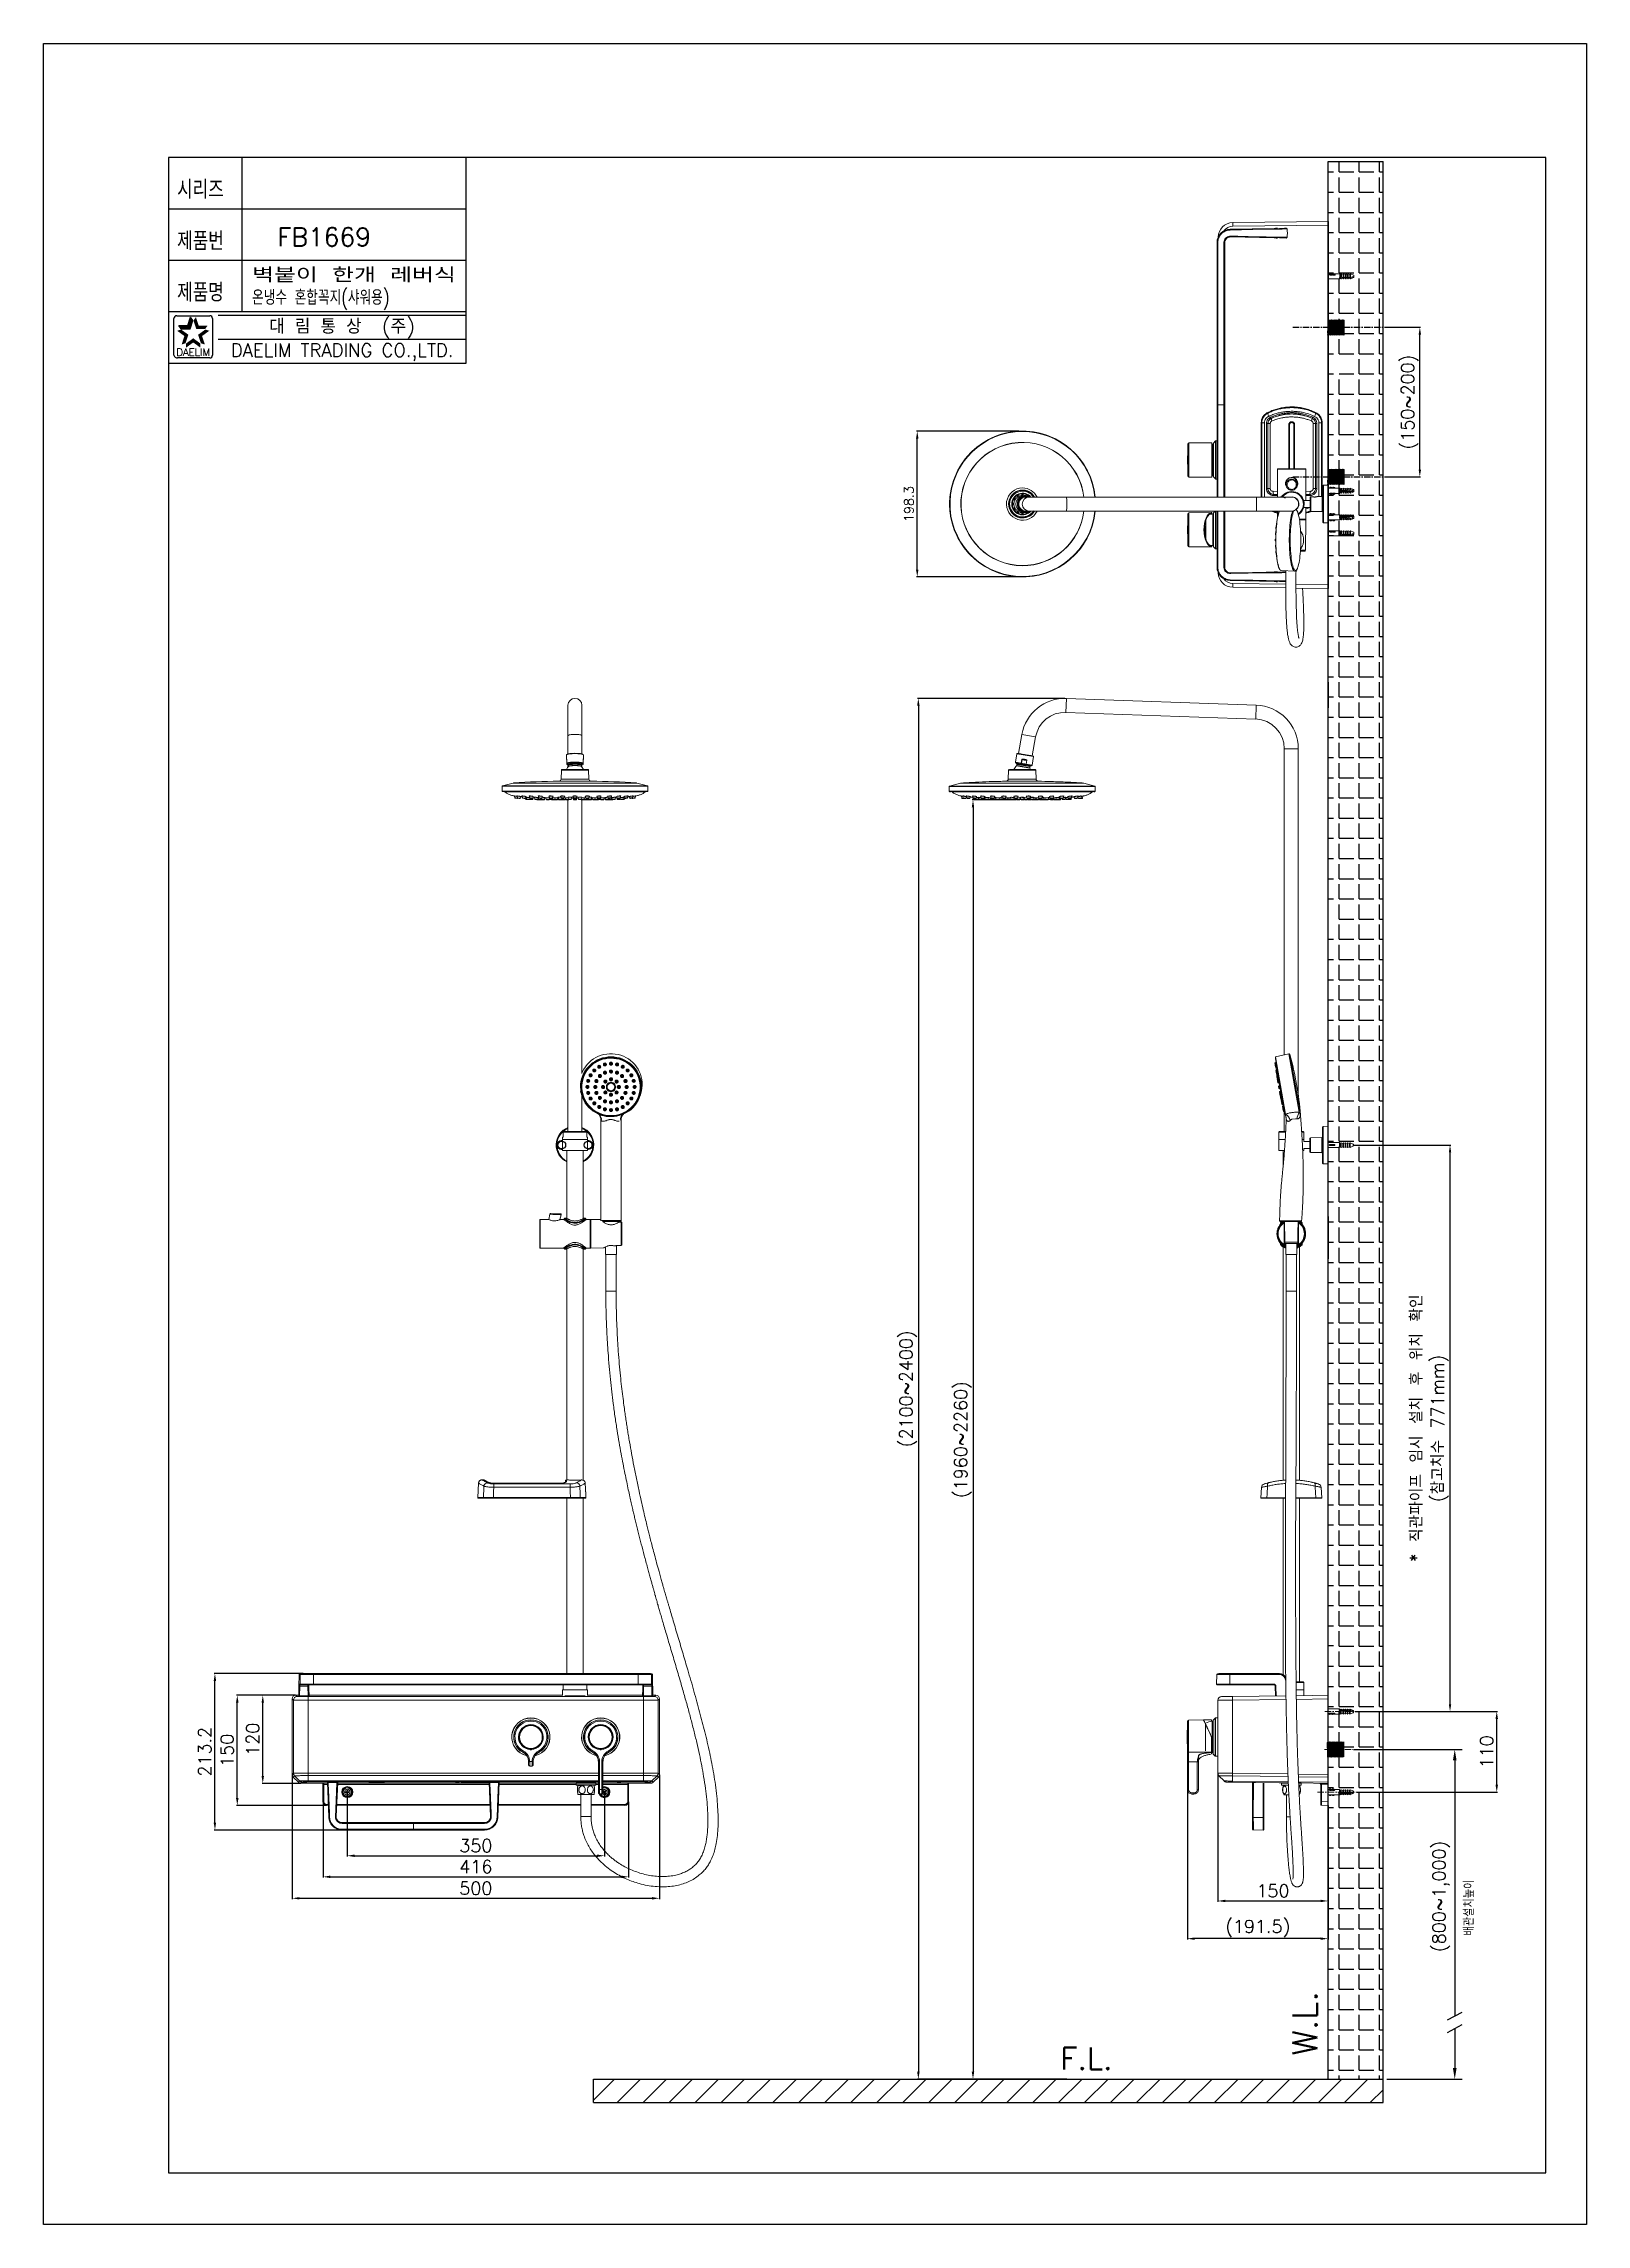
# Model space of a CAD drawing. Extents: x 1944 to 4044, y -46 to 2924.
import ezdxf
from ezdxf.enums import TextEntityAlignment as Align

# ---------------------------------------------------------------- set-up
doc = ezdxf.new("R2010")
doc.units = 0
doc.header["$LTSCALE"] = 23.1
doc.linetypes.add('CENTER', pattern=[0.6, 0.375, -0.075, 0.075, -0.075])
doc.layers.get('0').update_dxf_attribs({"linetype": 'CONTINUOUS'})
doc.layers.get('Defpoints').update_dxf_attribs({"linetype": 'CONTINUOUS'})
for name, color, linetype in [('CL', 1, 'CENTER'), ('D', 2, 'CONTINUOUS'), ('DWG', 7, 'CONTINUOUS'), ('HT', 3, 'CONTINUOUS')]:
    doc.layers.add(name, color=color, linetype=linetype)
doc.styles.add('GHS', font='romans', dxfattribs={"bigfont": 'ghs'})
doc.styles.add('ROMANS', font='romans', dxfattribs={"bigfont": 'GHS.shx'})
doc.styles.get("Standard").update_dxf_attribs({"font": 'txt.shx', "bigfont": 'whgtxt.shx'})
doc.dimstyles.get("Standard").update_dxf_attribs({"dimtxt": 2.5, "dimasz": 0.18, "dimexe": 0.18, "dimexo": 0.0625, "dimgap": 0.09, "dimtad": 0, "dimtih": 1, "dimtoh": 1, "dimdec": 4, "dimzin": 0, "dimdsep": 46, "dimtxsty": 'Standard', "dimcen": 0.09, "dimadec": 0, "dimazin": 0, "dimtp": 0.001, "dimtm": 0.001, "dimtfac": 1, "dimtdec": 4, "dimtofl": 0, "dimtmove": 0, "dimatfit": 0, "dimfxl": 0, "dimtolj": 1, "dimtzin": 0, "dimarcsym": 0})

msp = doc.modelspace()

# ---------------------------------------------------------------- texts
at = {"color": 7, "linetype": 'Continuous'}
for s, height, style, p in [('대 림 통 상  (주)', 20, 'GHS', (2349.91, 2537.93)), ('DAELIM TRADING CO.,LTD.', 18, 'ROMANS', (2349.91, 2504.1))]:
    msp.add_text(s, height=height, dxfattribs=dict(at, style=style)).set_placement(p, align=Align.MIDDLE)
at = {"color": 2, "linetype": 'Continuous', "style": 'ROMANS'}
msp.add_text('DAELIM', height=10, dxfattribs=at).set_placement((2147.25, 2499.13), align=Align.CENTER)
at = {"color": 2, "insert": (3846.04, 401.16), "char_height": 17.5, "attachment_point": 5, "rotation": 90, "style": 'GHS'}
msp.add_mtext('(800~1,000)', dxfattribs=at)
at = {"color": 2, "lineweight": 15, "insert": (3884.44, 385.9), "char_height": 12, "attachment_point": 5, "rotation": 90}
msp.add_mtext('\\A1;배관설치높이', dxfattribs=at)
at = {"color": 2, "insert": (3660.2, 228.29), "char_height": 33.6, "attachment_point": 5, "rotation": 90}
msp.add_mtext('\\A1;W.L.', dxfattribs=at)
at = {"layer": 'D', "style": 'GHS'}
for s, height, width, p in [('시리즈', 25, 0.8, (2125.31, 2713.11)), ('제품번', 25, 0.8, (2125.31, 2643.11)), ('제품명', 25, 0.8, (2125.31, 2573.11)), ('온냉수 혼합꼭지(샤워용)', 20, 0.75, (2227.35, 2568.68))]:
    msp.add_text(s, height=height, dxfattribs=dict(at, width=width)).set_placement(p)
at = {"layer": 'D', "color": 7, "style": 'GHS'}
msp.add_text('FB1669', height=25, dxfattribs=at).set_placement((2261.66, 2648.68))
at = {"layer": 'D', "style": 'GHS', "width": 1.105852}
msp.add_text('벽붙이 한개 레버식', height=20, dxfattribs=at).set_placement((2227.35, 2599.28), (2504.8, 2599.28), align=Align.FIT)
at = {"layer": 'D', "ltscale": 0.5, "style": 'GHS'}
msp.add_text('F.L.', height=30, dxfattribs=at).set_placement((3327.84, 165.28))

# ---------------------------------------------------------------- blocks, each defined once
blk = doc.blocks.new('*D80')
at = {"color": 2, "lineweight": -2, "transparency": 16777216}
for p, q in [((2281.9, 566.9), (2281.9, 397.6)), ((2781.9, 566.9), (2781.9, 397.6)), ((2291.9, 398.6), (2771.9, 398.6))]:
    blk.add_line(p, q, dxfattribs=at)
at = {"color": 2, "transparency": 16777216}
for points in [[(2291.9, 400.2), (2291.9, 396.9), (2281.9, 398.6)], [(2771.9, 400.2), (2771.9, 396.9), (2781.9, 398.6)]]:
    blk.add_solid(points, dxfattribs=at)
at = {"layer": 'Defpoints', "color": 0, "transparency": 16777216}
for p in [(2281.9, 567.2), (2781.9, 567.2), (2781.9, 398.6)]:
    blk.add_point(p, dxfattribs=at)
at = {"color": 2, "transparency": 16777216, "insert": (2531.9, 412.3), "char_height": 17.5, "attachment_point": 5}
blk.add_mtext('\\A1;500', dxfattribs=at)
blk = doc.blocks.new('*D81')
at = {"color": 2, "lineweight": -2, "transparency": 16777216}
for p, q in [((2323.9, 529.8), (2323.9, 426.8)), ((2739.9, 529.8), (2739.9, 426.8)), ((2333.9, 427.8), (2729.9, 427.8))]:
    blk.add_line(p, q, dxfattribs=at)
at = {"color": 2, "transparency": 16777216}
for points in [[(2333.9, 429.5), (2333.9, 426.1), (2323.9, 427.8)], [(2729.9, 429.5), (2729.9, 426.1), (2739.9, 427.8)]]:
    blk.add_solid(points, dxfattribs=at)
at = {"layer": 'Defpoints', "color": 0, "transparency": 16777216}
for p in [(2323.9, 530.1), (2739.9, 530.1), (2739.9, 427.8)]:
    blk.add_point(p, dxfattribs=at)
at = {"color": 2, "transparency": 16777216, "insert": (2531.9, 441.6), "char_height": 17.5, "attachment_point": 5}
blk.add_mtext('\\A1;416', dxfattribs=at)
blk = doc.blocks.new('*D82')
at = {"color": 2, "lineweight": -2, "transparency": 16777216}
for p, q in [((2356.9, 542.9), (2356.9, 455.5)), ((2706.9, 542.9), (2706.9, 455.5)), ((2366.9, 456.5), (2696.9, 456.5))]:
    blk.add_line(p, q, dxfattribs=at)
at = {"color": 2, "transparency": 16777216}
for points in [[(2366.9, 458.2), (2366.9, 454.8), (2356.9, 456.5)], [(2696.9, 458.2), (2696.9, 454.8), (2706.9, 456.5)]]:
    blk.add_solid(points, dxfattribs=at)
at = {"layer": 'Defpoints', "color": 0, "transparency": 16777216}
for p in [(2356.9, 543.2), (2706.9, 543.2), (2706.9, 456.5)]:
    blk.add_point(p, dxfattribs=at)
at = {"color": 2, "transparency": 16777216, "insert": (2531.9, 470.2), "char_height": 17.5, "attachment_point": 5}
blk.add_mtext('\\A1;350', dxfattribs=at)
blk = doc.blocks.new('*D83')
at = {"color": 2, "lineweight": -2, "transparency": 16777216}
for p, q in [((2297.1, 704.7), (2175.8, 704.7)), ((2176.8, 501.5), (2176.8, 694.7)), ((2349.6, 491.5), (2175.8, 491.5))]:
    blk.add_line(p, q, dxfattribs=at)
at = {"color": 2, "transparency": 16777216}
for points in [[(2175.1, 694.7), (2178.4, 694.7), (2176.8, 704.7)], [(2175.1, 501.5), (2178.4, 501.5), (2176.8, 491.5)]]:
    blk.add_solid(points, dxfattribs=at)
at = {"layer": 'Defpoints', "color": 0, "transparency": 16777216}
for p in [(2176.8, 704.7), (2297.4, 704.7), (2349.9, 491.5)]:
    blk.add_point(p, dxfattribs=at)
at = {"color": 2, "transparency": 16777216, "insert": (2163, 598.1), "char_height": 17.5, "attachment_point": 5, "rotation": 90}
blk.add_mtext('\\A1;213.2', dxfattribs=at)
blk = doc.blocks.new('*D84')
at = {"color": 2, "lineweight": -2, "transparency": 16777216}
for p, q in [((2286.6, 675.1), (2206.2, 675.1)), ((2207.2, 535.1), (2207.2, 665.1)), ((2328.6, 525.1), (2206.2, 525.1))]:
    blk.add_line(p, q, dxfattribs=at)
at = {"color": 2, "transparency": 16777216}
for points in [[(2205.5, 665.1), (2208.9, 665.1), (2207.2, 675.1)], [(2205.5, 535.1), (2208.9, 535.1), (2207.2, 525.1)]]:
    blk.add_solid(points, dxfattribs=at)
at = {"layer": 'Defpoints', "color": 0, "transparency": 16777216}
for p in [(2207.2, 675.1), (2286.9, 675.1), (2328.9, 525.1)]:
    blk.add_point(p, dxfattribs=at)
at = {"color": 2, "transparency": 16777216, "insert": (2193.4, 600.1), "char_height": 17.5, "attachment_point": 5, "rotation": 90}
blk.add_mtext('\\A1;150', dxfattribs=at)
blk = doc.blocks.new('*D85')
at = {"color": 2, "lineweight": -2, "transparency": 16777216}
for p, q in [((2286.6, 675.1), (2240.9, 675.1)), ((2241.9, 565.1), (2241.9, 665.1)), ((2293.7, 555.1), (2240.9, 555.1))]:
    blk.add_line(p, q, dxfattribs=at)
at = {"color": 2, "transparency": 16777216}
for points in [[(2240.3, 665.1), (2243.6, 665.1), (2241.9, 675.1)], [(2240.3, 565.1), (2243.6, 565.1), (2241.9, 555.1)]]:
    blk.add_solid(points, dxfattribs=at)
at = {"layer": 'Defpoints', "color": 0, "transparency": 16777216}
for p in [(2241.9, 675.1), (2286.9, 675.1), (2294, 555.1)]:
    blk.add_point(p, dxfattribs=at)
at = {"color": 2, "transparency": 16777216, "insert": (2228.2, 615.1), "char_height": 17.5, "attachment_point": 5, "rotation": 90}
blk.add_mtext('\\A1;120', dxfattribs=at)
blk = doc.blocks.new('*D86')
at = {"color": 2, "lineweight": -2, "transparency": 16777216}
for p, q in [((3333.5, 2032.7), (3133.3, 2032.7)), ((3134.3, 2022.7), (3134.3, 162.3)), ((3336.6, 152.3), (3133.3, 152.3))]:
    blk.add_line(p, q, dxfattribs=at)
at = {"color": 2, "transparency": 16777216}
for points in [[(3132.6, 2022.7), (3136, 2022.7), (3134.3, 2032.7)], [(3132.6, 162.3), (3136, 162.3), (3134.3, 152.3)]]:
    blk.add_solid(points, dxfattribs=at)
at = {"layer": 'Defpoints', "color": 0, "transparency": 16777216}
for p in [(3333.8, 2032.7), (3134.3, 152.3), (3336.9, 152.3)]:
    blk.add_point(p, dxfattribs=at)
at = {"color": 2, "transparency": 16777216, "insert": (3120.5, 1092.5), "char_height": 17.5, "attachment_point": 5, "rotation": 90}
blk.add_mtext('\\A1;(2100~2400)', dxfattribs=at)
blk = doc.blocks.new('*D87')
at = {"color": 2, "lineweight": -2, "transparency": 16777216}
for p, q in [((3267.2, 1894.4), (3207.7, 1894.4)), ((3208.7, 1884.4), (3208.7, 162.3)), ((3336.6, 152.3), (3207.7, 152.3))]:
    blk.add_line(p, q, dxfattribs=at)
at = {"color": 2, "transparency": 16777216}
for points in [[(3207, 1884.4), (3210.3, 1884.4), (3208.7, 1894.4)], [(3207, 162.3), (3210.3, 162.3), (3208.7, 152.3)]]:
    blk.add_solid(points, dxfattribs=at)
at = {"layer": 'Defpoints', "color": 0, "transparency": 16777216}
for p in [(3267.5, 1894.4), (3208.7, 152.3), (3336.9, 152.3)]:
    blk.add_point(p, dxfattribs=at)
at = {"color": 2, "transparency": 16777216, "insert": (3194.9, 1023.3), "char_height": 17.5, "attachment_point": 5, "rotation": 90}
blk.add_mtext('\\A1;(1960~2260)', dxfattribs=at)
blk = doc.blocks.new('*D88')
at = {"color": 2, "lineweight": -2, "transparency": 16777216}
for p, q in [((3542, 568.7), (3542, 393.9)), ((3692, 524.8), (3692, 393.9)), ((3552, 394.9), (3682, 394.9))]:
    blk.add_line(p, q, dxfattribs=at)
at = {"color": 2, "transparency": 16777216}
for points in [[(3552, 396.6), (3552, 393.3), (3542, 394.9)], [(3682, 396.6), (3682, 393.3), (3692, 394.9)]]:
    blk.add_solid(points, dxfattribs=at)
at = {"layer": 'Defpoints', "color": 0, "transparency": 16777216}
for p in [(3542, 569), (3692, 525.1), (3692, 394.9)]:
    blk.add_point(p, dxfattribs=at)
at = {"color": 2, "transparency": 16777216, "insert": (3617, 408.7), "char_height": 17.5, "attachment_point": 5}
blk.add_mtext('\\A1;150', dxfattribs=at)
blk = doc.blocks.new('*D89')
at = {"color": 2, "lineweight": -2, "transparency": 16777216}
for p, q in [((3500.5, 546.2), (3500.5, 342.6)), ((3692, 524.8), (3692, 342.6)), ((3682, 343.6), (3510.5, 343.6))]:
    blk.add_line(p, q, dxfattribs=at)
at = {"color": 2, "transparency": 16777216}
for points in [[(3510.5, 345.2), (3510.5, 341.9), (3500.5, 343.6)], [(3682, 345.2), (3682, 341.9), (3692, 343.6)]]:
    blk.add_solid(points, dxfattribs=at)
at = {"layer": 'Defpoints', "color": 0, "transparency": 16777216}
for p in [(3500.5, 546.5), (3692, 525.1), (3500.5, 343.6)]:
    blk.add_point(p, dxfattribs=at)
at = {"color": 2, "transparency": 16777216, "insert": (3596.3, 357.3), "char_height": 17.5, "attachment_point": 5}
blk.add_mtext('\\A1;(191.5)', dxfattribs=at)
blk = doc.blocks.new('*D90')
at = {"color": 2, "lineweight": -2, "transparency": 16777216}
for p, q in [((3729.1, 652.9), (3922.6, 652.9)), ((3921.6, 553.1), (3921.6, 642.9)), ((3731, 543.1), (3922.6, 543.1))]:
    blk.add_line(p, q, dxfattribs=at)
at = {"color": 2, "transparency": 16777216}
for points in [[(3920, 642.9), (3923.3, 642.9), (3921.6, 652.9)], [(3920, 553.1), (3923.3, 553.1), (3921.6, 543.1)]]:
    blk.add_solid(points, dxfattribs=at)
at = {"layer": 'Defpoints', "color": 0, "transparency": 16777216}
for p in [(3728.8, 652.9), (3921.6, 652.9), (3730.7, 543.1)]:
    blk.add_point(p, dxfattribs=at)
at = {"color": 2, "transparency": 16777216, "insert": (3907.9, 598), "char_height": 17.5, "attachment_point": 5, "rotation": 90}
blk.add_mtext('\\A1;110', dxfattribs=at)
blk = doc.blocks.new('A$C7AF3309A')
at = {"color": 7, "linetype": 'Continuous', "lineweight": 15}
for p, q in [((375.5, 1609.1), (375.5, 1567.8)), ((394.5, 1567.8), (394.5, 1609.1)), ((375.5, 1567.8), (375.5, 1542.8)), ((394.5, 1542.8), (394.5, 1567.8)), ((366.5, 1520.9), (366, 1508.7)), ((373.5, 1541.3), (373.5, 1541.4)), ((373.5, 1541.3), (373.5, 1535.8)), ((374, 1530.4), (374, 1535.5)), ((374, 1535.5), (374, 1530.4)), ((374.5, 1528.4), (376, 1527.6)), ((375.5, 1527.8), (375.5, 1525)), ((376, 1527.3), (376, 1525.7)), ((384.9, 1543.8), (384.9, 1543.8)), ((384.9, 1543.8), (385, 1543.8)), ((394, 1527.6), (395.5, 1528.4)), ((394, 1527.6), (394.2, 1527.7)), ((394, 1525.7), (394, 1527.3)), ((394.5, 1525), (394.5, 1527.8)), ((396, 1535.5), (396, 1530.4)), ((396, 1530.4), (396, 1535.5)), ((396.5, 1535.8), (396.5, 1541.3)), ((404, 1508.7), (403.5, 1520.9)), ((285.8, 1498.8), (285.7, 1492.2)), ((301, 1503.3), (286.2, 1499.3)), ((287.2, 1491.6), (482.8, 1491.6)), ((289.3, 1491.4), (289.3, 1491.4)), ((302.4, 1485.7), (302.8, 1485.6)), ((302.8, 1485.5), (303.2, 1482.9)), ((306.3, 1485.5), (306.7, 1482.9)), ((313.1, 1485.5), (313.5, 1482.9)), ((313.7, 1485.7), (313.7, 1485.5)), ((323, 1485.5), (323.4, 1482.9)), ((323.5, 1485.7), (323.5, 1485.5)), ((327.5, 1482.8), (327.9, 1485)), ((335.4, 1485.5), (335.8, 1482.9)), ((336, 1485.7), (336, 1485.6)), ((336, 1485.6), (336, 1485.5)), ((340, 1482.9), (340.4, 1485.1)), ((349.9, 1485.4), (349.6, 1485.5)), ((349.9, 1485.5), (350.3, 1482.9)), ((350.5, 1485.6), (350.5, 1485.5)), ((354.5, 1482.9), (354.9, 1485.2)), ((365.8, 1485.5), (366.3, 1482.9)), ((370.4, 1482.9), (370.9, 1485.4)), ((382.5, 1485.4), (382.9, 1482.9)), ((387.1, 1482.9), (387.5, 1485.4)), ((399.1, 1485.4), (399.6, 1482.9)), ((403.7, 1482.9), (404.2, 1485.5)), ((404.5, 1485.4), (404.2, 1485.3)), ((415.1, 1485.2), (415.5, 1482.9)), ((419.5, 1485.5), (419.5, 1485.6)), ((419.7, 1482.9), (420.1, 1485.5)), ((429.6, 1485.1), (430, 1482.9)), ((434, 1485.6), (434, 1485.7)), ((434, 1485.5), (434, 1485.6)), ((434.2, 1482.9), (434.6, 1485.5)), ((442.1, 1485), (442.5, 1482.8)), ((446.5, 1485.5), (446.5, 1485.7)), ((446.6, 1482.9), (447, 1485.5)), ((456.5, 1482.9), (456.9, 1485.5)), ((456.9, 1485.4), (457.3, 1485.5)), ((463.3, 1482.9), (463.7, 1485.5)), ((466.6, 1485.5), (466.6, 1485.8)), ((466.8, 1482.9), (467.2, 1485.5)), ((467.1, 1485.5), (467.5, 1485.6)), ((483.8, 1499.3), (469, 1503.3)), ((484.3, 1492.2), (484.2, 1498.8)), ((303.8, 1482.5), (303.7, 1482.5)), ((306.8, 1482.4), (306.8, 1482.4)), ((307.4, 1482.5), (307.3, 1482.5)), ((310.2, 1482.4), (310.3, 1482.4)), ((310.8, 1482.8), (311.3, 1484.9)), ((311.2, 1484.4), (313.3, 1484.2)), ((314.4, 1482.5), (314.2, 1482.5)), ((316.8, 1482.4), (316.9, 1482.4)), ((317.1, 1482.4), (316.9, 1482.4)), ((317.6, 1482.7), (317.8, 1481.4)), ((317.7, 1482.8), (318.1, 1484.9)), ((318.2, 1484.7), (318.6, 1484.7)), ((318.3, 1481), (318.3, 1481)), ((318.9, 1483.9), (319.2, 1481.4)), ((319.8, 1481), (319.7, 1481)), ((322.8, 1480.9), (322.8, 1480.9)), ((323, 1484), (323.4, 1481.4)), ((323.3, 1481.4), (323.4, 1481.4)), ((323.4, 1481.4), (323.4, 1481.6)), ((324.2, 1481), (324.1, 1481)), ((324.5, 1482.5), (324.3, 1482.5)), ((326.4, 1482.4), (326.6, 1482.4)), ((326.8, 1480.9), (326.9, 1480.9)), ((327.6, 1481.4), (328, 1483.6)), ((328, 1483.3), (329.9, 1483.3)), ((328.2, 1483.5), (328.5, 1483.5)), ((329.5, 1483.8), (329.9, 1483.7)), ((329.8, 1484), (330.2, 1481.4)), ((331.2, 1481), (331, 1481)), ((333.4, 1480.9), (333.6, 1480.9)), ((333.7, 1480.5), (333.6, 1480.5)), ((334.4, 1481.4), (334.8, 1483.6)), ((334.9, 1483.2), (334.7, 1483.2)), ((334.7, 1483.2), (334.9, 1483.2)), ((334.9, 1483.2), (335.3, 1480.9)), ((336, 1480.5), (335.9, 1480.5)), ((337, 1482.5), (336.7, 1482.5)), ((336.7, 1480.4), (336.7, 1480.4)), ((337.2, 1482.5), (337, 1482.5)), ((337.9, 1482.4), (338.2, 1482.4)), ((338.6, 1482.4), (338.8, 1482.4)), ((338.7, 1480.4), (338.9, 1480.4)), ((338.9, 1480.4), (338.9, 1480.4)), ((339.2, 1482.4), (339.4, 1481.4)), ((339.4, 1480.8), (339.5, 1481.2)), ((339.5, 1481.1), (339.5, 1480.9)), ((339.9, 1482.9), (340, 1482.9)), ((340.4, 1480.5), (340.2, 1480.5)), ((340.6, 1481), (340.4, 1481)), ((341.4, 1481), (341.8, 1480.9)), ((341.8, 1480.9), (341.9, 1480.9)), ((342.3, 1480.9), (342.5, 1480.9)), ((342.8, 1480.4), (343, 1480.4)), ((343.5, 1481.4), (343.9, 1483.7)), ((343.7, 1480.8), (344.1, 1483.1)), ((344.1, 1483.1), (345.3, 1483.1)), ((344.3, 1483.1), (344.6, 1483.1)), ((344.9, 1483.2), (345.3, 1483.2)), ((345.3, 1483.2), (345.7, 1480.9)), ((346.8, 1480.5), (346.6, 1480.5)), ((348.7, 1480.4), (348.9, 1480.4)), ((349.8, 1480.8), (350.2, 1482.6)), ((349.9, 1484), (350.4, 1481.4)), ((351.8, 1482.5), (351.4, 1482.5)), ((351.9, 1481), (351.6, 1481)), ((352, 1482.5), (351.8, 1482.5)), ((352.2, 1482.4), (352.8, 1482.4)), ((352.4, 1482.4), (352.4, 1482.4)), ((352.4, 1480.9), (352.6, 1480.9)), ((352.4, 1480.9), (353, 1480.9)), ((352.8, 1482.4), (353, 1482.4)), ((352.8, 1480.9), (352.9, 1480.8)), ((353, 1480.9), (353.2, 1480.9)), ((353.4, 1480.3), (353.4, 1480.3)), ((354.5, 1481.4), (354.9, 1483.7)), ((354.9, 1480.5), (354.6, 1480.5)), ((355.6, 1480.4), (355.9, 1480.4)), ((356.2, 1480.4), (356.5, 1480.4)), ((357.6, 1480.8), (358.1, 1483.1)), ((357.8, 1480.3), (357.6, 1480.3)), ((358.1, 1483.1), (358.5, 1483.1)), ((360.2, 1480.3), (360.3, 1480.3)), ((361, 1480.7), (361.5, 1483)), ((361.5, 1483), (362, 1483)), ((361.6, 1483), (361.9, 1483)), ((361.9, 1484), (361.9, 1483.7)), ((362, 1483.7), (362.4, 1483.6)), ((362.2, 1483.2), (362.6, 1480.9)), ((362.4, 1484), (362.8, 1481.4)), ((363.4, 1480.3), (363.4, 1480.3)), ((364.2, 1480.5), (364, 1480.5)), ((364.7, 1481), (364.4, 1481)), ((364.4, 1480.4), (365, 1480.4)), ((364.5, 1480.9), (364.9, 1480.9)), ((364.6, 1480.4), (364.6, 1480.4)), ((365, 1480.4), (365.3, 1480.4)), ((365.1, 1480.9), (365.4, 1480.9)), ((366.4, 1480.3), (366.3, 1480.3)), ((366.7, 1480.8), (366.8, 1481.4)), ((366.9, 1481.4), (367.2, 1482.9)), ((367.6, 1482.4), (367.9, 1480.8)), ((368.3, 1482.5), (368, 1482.5)), ((368.4, 1482.4), (368.7, 1482.4)), ((368.9, 1480.3), (369, 1480.3)), ((369.4, 1480.3), (369.2, 1480.3)), ((369.9, 1480.3), (370.5, 1480.3)), ((370.6, 1480.3), (370.2, 1480.3)), ((370.5, 1480.3), (370.8, 1480.3)), ((371, 1480.3), (370.8, 1480.3)), ((371.8, 1483.1), (372.1, 1483.1)), ((372, 1480.7), (372.3, 1482.1)), ((372.1, 1483.2), (372.5, 1480.9)), ((374.4, 1480.3), (374.2, 1480.3)), ((374.5, 1480.5), (374.3, 1480.5)), ((374.6, 1480.4), (374.9, 1480.4)), ((375.5, 1480.3), (375.5, 1028.8)), ((375.5, 1480.3), (375.8, 1480.3)), ((375.7, 1483.8), (376.1, 1481.4)), ((377.1, 1480.7), (377.1, 1481)), ((378.3, 1481), (378, 1481)), ((378.1, 1480.9), (378.4, 1480.9)), ((378.6, 1480.9), (378.4, 1480.9)), ((380.3, 1481.4), (380.7, 1483.8)), ((380.5, 1482.7), (381, 1482.7)), ((382.5, 1483), (380.6, 1483)), ((381, 1483), (380.6, 1483)), ((382.5, 1483), (380.6, 1483)), ((381.6, 1483), (381, 1483)), ((381, 1483), (381, 1482.7)), ((381, 1482.7), (381.6, 1482.7)), ((382.3, 1483), (381.6, 1483)), ((381.6, 1482.7), (381.6, 1483)), ((381.6, 1482.7), (382.3, 1482.7)), ((381.9, 1482.7), (381.9, 1482.7)), ((382.6, 1482.7), (381.9, 1482.7)), ((382.3, 1482.7), (382.3, 1483)), ((382.5, 1483.2), (382.9, 1480.9)), ((382.5, 1483), (382.9, 1480.7)), ((382.5, 1483), (382.9, 1480.7)), ((384.7, 1482.4), (385, 1482.4)), ((384.7, 1480.4), (385, 1480.4)), ((384.7, 1480.3), (385, 1480.3)), ((384.7, 1480.3), (385, 1480.3)), ((385.3, 1482.5), (385, 1482.5)), ((385.3, 1480.5), (385, 1480.5)), ((385.3, 1480.3), (385, 1480.3)), ((385.3, 1480.3), (385, 1480.3)), ((387.1, 1480.9), (387.5, 1483.4)), ((387.1, 1480.7), (387.5, 1483)), ((387.1, 1480.7), (387.5, 1483)), ((388.6, 1482.7), (387.4, 1482.7)), ((389.4, 1483), (387.5, 1483)), ((389.4, 1483), (387.5, 1483)), ((389, 1483), (388, 1483)), ((388.6, 1483), (388.6, 1482.7)), ((388.6, 1482.7), (388.7, 1482.7)), ((388.7, 1482.7), (388.7, 1483)), ((388.7, 1482.7), (388.7, 1483)), ((388.7, 1482.7), (389.5, 1482.7)), ((388.7, 1482.7), (388.7, 1482.7)), ((389.4, 1483), (389, 1483)), ((389.3, 1484), (389.7, 1481.4)), ((391.4, 1480.9), (391.6, 1480.9)), ((392.2, 1481), (392, 1481)), ((392.9, 1481), (392.9, 1480.7)), ((393.9, 1481.4), (394.3, 1483.8)), ((394, 1480.3), (394.2, 1480.3)), ((394.5, 1107.6), (394.5, 1480.3)), ((394.8, 1480.4), (395.1, 1480.4)), ((395.4, 1480.4), (395.8, 1480.4)), ((396, 1480.5), (395.7, 1480.5)), ((396, 1480.3), (395.8, 1480.3)), ((397.5, 1480.9), (397.9, 1483.2)), ((397.7, 1482.1), (398, 1480.7)), ((399, 1480.3), (399.2, 1480.3)), ((399.7, 1480.3), (399.5, 1480.3)), ((399.6, 1480.3), (400, 1480.3)), ((401.1, 1480.3), (400.8, 1480.3)), ((400.9, 1480.3), (401, 1480.3)), ((401.1, 1482.4), (401.3, 1482.4)), ((402.3, 1482.5), (402, 1482.5)), ((402.1, 1480.8), (402.4, 1482.4)), ((402.8, 1482.9), (402.8, 1482.5)), ((402.9, 1482.5), (403.1, 1481.4)), ((403.2, 1481.4), (403.3, 1480.8)), ((403.5, 1480.3), (403.5, 1480.3)), ((403.8, 1480.3), (403.7, 1480.3)), ((404.4, 1480.9), (404.6, 1480.9)), ((404.5, 1480.4), (404.7, 1480.4)), ((405, 1480.9), (405.1, 1480.9)), ((405.4, 1480.4), (405.9, 1480.4)), ((405.9, 1481), (405.6, 1481)), ((406.3, 1480.5), (406, 1480.5)), ((407.2, 1481.4), (407.6, 1483.8)), ((407.4, 1480.9), (407.8, 1483.2)), ((407.6, 1483.6), (408, 1483.7)), ((407.8, 1483.1), (408.2, 1483.2)), ((408, 1483), (408.5, 1483)), ((408.1, 1483.7), (408.1, 1484)), ((408.5, 1483), (409, 1480.7)), ((409.5, 1480.3), (409.7, 1480.3)), ((409.8, 1480.3), (409.7, 1480.3)), ((411.9, 1483.1), (412.4, 1480.8)), ((412.5, 1480.3), (412.4, 1480.3)), ((413.3, 1480.4), (413.5, 1480.4)), ((413.5, 1480.3), (413.5, 1480.3)), ((413.8, 1480.4), (414, 1480.4)), ((414.4, 1480.4), (414.8, 1480.4)), ((415.1, 1483.7), (415.5, 1481.4)), ((415.6, 1480.5), (415.4, 1480.5)), ((416.5, 1480.9), (416.8, 1480.9)), ((416.7, 1482.4), (417, 1482.4)), ((417.1, 1480.8), (417.2, 1480.9)), ((417.3, 1482.4), (417.6, 1482.4)), ((417.6, 1482.4), (418.1, 1482.4)), ((417.6, 1480.9), (418, 1481)), ((418.5, 1482.5), (418.2, 1482.5)), ((418.6, 1481), (418.4, 1481)), ((418.8, 1482.5), (418.5, 1482.5)), ((419.6, 1481.4), (420.1, 1484)), ((419.8, 1482.6), (420.2, 1480.8)), ((420.9, 1480.4), (421.1, 1480.4)), ((423.6, 1480.5), (423.4, 1480.5)), ((424.3, 1480.9), (424.7, 1483.2)), ((424.7, 1483.1), (425.9, 1483.1)), ((425.7, 1483.5), (426.1, 1483.5)), ((425.9, 1483.1), (426.3, 1480.8)), ((426.1, 1483.7), (426.5, 1481.4)), ((426.9, 1480.4), (427, 1480.4)), ((427.2, 1480.4), (427, 1480.4)), ((427.3, 1480.9), (427.5, 1480.9)), ((427.5, 1480.9), (428, 1480.9)), ((428.4, 1480.4), (428.4, 1480.4)), ((429.8, 1481), (429.6, 1481)), ((430, 1481), (429.8, 1481)), ((429.9, 1480.5), (429.8, 1480.5)), ((430.5, 1481.2), (430.6, 1480.8)), ((430.5, 1480.9), (430.5, 1481.1)), ((430.6, 1481.4), (430.8, 1482.4)), ((431, 1482.4), (431.2, 1482.4)), ((431.1, 1480.4), (431.1, 1480.4)), ((431.3, 1480.4), (431.1, 1480.4)), ((433.3, 1482.5), (433, 1482.5)), ((433.2, 1480.4), (433.3, 1480.4)), ((434.2, 1480.5), (434.1, 1480.5)), ((434.7, 1480.9), (435.1, 1483.2)), ((435.1, 1483.9), (435.1, 1483.9)), ((435.1, 1483.2), (435.3, 1483.2)), ((435.2, 1483.6), (435.6, 1481.4)), ((436.3, 1480.9), (436.4, 1480.9)), ((436.4, 1480.5), (436.4, 1480.5)), ((439.1, 1481), (439, 1481)), ((439.8, 1481.4), (440.2, 1484)), ((440.1, 1483.7), (440.5, 1483.8)), ((440.1, 1483.3), (442, 1483.3)), ((441.5, 1483.5), (441.6, 1483.5)), ((441.6, 1483.5), (442, 1483.5)), ((441.9, 1483.9), (441.9, 1483.9)), ((442, 1483.6), (442.4, 1481.4)), ((443, 1480.9), (443.1, 1480.9)), ((443.2, 1482.4), (443.4, 1482.4)), ((445.9, 1482.5), (445.7, 1482.5)), ((446, 1481), (445.9, 1481)), ((446.6, 1481.4), (447, 1484)), ((446.6, 1481.6), (446.6, 1481.4)), ((446.6, 1481.4), (446.6, 1481.4)), ((446.7, 1481.4), (446.6, 1481.4)), ((447.1, 1480.9), (447.2, 1480.9)), ((448.6, 1480.9), (448.5, 1480.9)), ((450.3, 1481), (450.3, 1481)), ((450.8, 1481.4), (451.1, 1483.9)), ((451.8, 1484.7), (452, 1484.7)), ((451.9, 1484.9), (452.3, 1482.8)), ((452.2, 1481.4), (452.4, 1482.8)), ((452.9, 1482.4), (453.1, 1482.4)), ((453.2, 1482.4), (453.1, 1482.4)), ((455.9, 1482.5), (455.8, 1482.5)), ((458.2, 1484.7), (458.3, 1484.7)), ((458.3, 1484.7), (458.8, 1484.7)), ((458.7, 1484.9), (459.2, 1482.8)), ((459.2, 1482.8), (459.2, 1482.8)), ((459.7, 1482.4), (459.7, 1482.4)), ((459.8, 1482.4), (459.7, 1482.4)), ((462.8, 1482.5), (462.7, 1482.5)), ((463.1, 1482.4), (463.2, 1482.4)), ((466.3, 1482.5), (466.3, 1482.5)), ((393.9, 1078.9), (394.4, 1077.4)), ((394, 1089.8), (394, 1089.5)), ((394.5, 1028.8), (394.5, 1077.1)), ((428.5, 1089.5), (428.5, 1089.4)), ((439.5, 1089.4), (439.5, 1089.5)), ((473.6, 1077.4), (474.5, 1080.4)), ((474, 1089.5), (474, 1089.8)), ((416.7, 1052.4), (417.4, 1052)), ((417.7, 1051.8), (417.4, 1052.1)), ((430.6, 1044.4), (430.9, 1044.6)), ((437, 1044.6), (437.3, 1044.4)), ((448, 1046), (448, 1045.6)), ((366.6, 1015.9), (366.6, 1015.9)), ((366.7, 1015.9), (366.7, 1015.9)), ((367.3, 1015.9), (367.3, 1015.9)), ((368, 1015.9), (367.4, 1015.9)), ((367.4, 1015.9), (367.4, 1015.9)), ((368, 1020.8), (368, 1017.8)), ((369, 1020.8), (368, 1020.8)), ((368, 1017.8), (368, 1002.8)), ((402, 1017.8), (368, 1017.8)), ((368, 1017.8), (385, 1017.8)), ((369, 1028.8), (401, 1028.8)), ((369, 1020.8), (369, 1027.8)), ((401, 1027.8), (369, 1027.8)), ((385, 1017.8), (402, 1017.8)), ((399, 1017.8), (399, 1017.8)), ((401, 1027.8), (401, 1020.8)), ((402, 1020.8), (401, 1020.8)), ((402, 1017.8), (402, 1020.8)), ((402, 1002.8), (402, 1017.8)), ((402.6, 1015.9), (402, 1015.9)), ((402.6, 1015.9), (402.6, 1015.9)), ((402.7, 1015.9), (402.7, 1015.9)), ((403.3, 1015.9), (403.3, 1015.9)), ((403.4, 1015.9), (403.4, 1015.9)), ((367, 1004.4), (368, 1004.5)), ((368, 1002.8), (385, 1002.8)), ((374, 1002.8), (374, 910.1)), ((385, 1002.8), (402, 1002.8)), ((396, 910.1), (396, 1002.8)), ((337, 889.5), (337, 908.5)), ((348.8, 909), (337.5, 909)), ((351, 916), (349.2, 908.7)), ((364.6, 908.7), (366.2, 915.4)), ((369.7, 909), (365.3, 909)), ((370.1, 909.4), (370.1, 908.7)), ((373.4, 910.5), (371.1, 910.5)), ((398.9, 910.5), (396.6, 910.5)), ((399.9, 908.7), (399.9, 909.4)), ((405.5, 909), (400.3, 909)), ((406, 908.5), (406, 889.5)), ((419.2, 908.7), (406.5, 909)), ((446.4, 905.4), (446.5, 906.3)), ((448, 907.3), (448, 907.3)), ((448, 905.3), (448, 905.3)), ((448, 873.7), (448, 905.2)), ((449, 904.2), (449, 874.8)), ((337, 870.5), (337, 889.5)), ((337.5, 870), (369.7, 870)), ((370.1, 870.2), (370.1, 869.5)), ((371.1, 868.5), (373.4, 868.5)), ((374, 868.9), (374, 554.3)), ((396, 553.8), (396, 868.9)), ((396.6, 868.5), (398.9, 868.5)), ((399.9, 869.5), (399.9, 870.2)), ((400.3, 870), (405.5, 870)), ((406, 889.5), (406, 870.5)), ((406.5, 870), (424.2, 870.3)), ((426.5, 871.5), (426.5, 861.3)), ((438.3, 873), (437.9, 873.1)), ((441.5, 861.3), (441.5, 873.2)), ((441.5, 861.3), (426.5, 861.3)), ((427, 861.3), (427, 811.3)), ((441, 811.3), (441, 861.3)), ((253.8, 549.6), (252.7, 530.1)), ((260.6, 554.3), (258.8, 554.3)), ((274.5, 548.7), (274.5, 544.1)), ((274.5, 548.7), (378.3, 548.7)), ((378.3, 544.1), (274.5, 544.1)), ((363.9, 549.6), (275.5, 549.6)), ((363.9, 549.5), (275.5, 549.5)), ((372, 552.9), (371.9, 550.8)), ((373.4, 554.3), (373.4, 554.3)), ((378.3, 548.7), (378.3, 544.1)), ((399, 549.6), (399, 549.6)), ((274, 529.3), (274, 530.1)), ((274, 530.1), (378.8, 530.1)), ((378.8, 529.3), (274, 529.3)), ((374, 529.3), (374, 290.6)), ((378.8, 529.3), (378.8, 530.1)), ((396, 290.6), (396, 529.3)), ((400, 530), (400, 530.1)), ((400, 530.1), (400, 530.1)), ((9.2, 260.1), (9.5, 273.2)), ((9.6, 276.1), (10.8, 276.1)), ((10.5, 273.1), (10.2, 260.1)), ((21.5, 273.1), (10.5, 273.1)), ((11.8, 275.1), (10.6, 275.1)), ((11, 289.3), (10.8, 276.1)), ((10.8, 276.1), (29, 276.1)), ((29, 275.1), (11.8, 275.1)), ((21.8, 260.1), (21.5, 273.1)), ((22.5, 273.2), (22.8, 260.1)), ((29, 289.3), (29, 276.1)), ((29, 275.1), (29, 276.1)), ((29, 276.1), (471, 276.1)), ((471, 275.1), (29, 275.1)), ((368, 268.2), (368, 260.4)), ((368, 268.2), (380.8, 268.2)), ((369, 275.1), (369, 268.2)), ((401, 268.2), (369, 268.2)), ((380.8, 268.2), (402, 268.2)), ((401, 268.2), (401, 275.1)), ((402, 260.4), (402, 268.2)), ((471, 289.3), (471, 276.1)), ((471, 276.1), (489.2, 276.1)), ((471, 275.1), (471, 276.1)), ((488.2, 275.1), (471, 275.1)), ((477.2, 260.1), (477.5, 273.2)), ((478.5, 273.1), (478.2, 260.1)), ((478.5, 273.1), (489.5, 273.1)), ((489.4, 275.1), (488.2, 275.1)), ((489, 289.3), (489.2, 276.1)), ((489.2, 276.1), (490.4, 276.1)), ((489.8, 260.1), (489.5, 273.1)), ((490.5, 273.2), (490.8, 260.1)), ((1.7, 254.3), (0, 256)), ((0, 256), (0, 153.1)), ((1.7, 154.8), (1.7, 254.3)), ((5, 261), (6.7, 259.3)), ((9, 261), (5, 261)), ((9.2, 260.1), (9.2, 260.1)), ((10.2, 260.1), (9.2, 260.1)), ((21.8, 260.1), (10.2, 260.1)), ((21.7, 254.1), (21.7, 259.1)), ((21.7, 259.1), (478.3, 259.1)), ((21.7, 254.1), (21.7, 154.9)), ((478.3, 254.1), (21.7, 254.1)), ((22.8, 260.1), (21.8, 260.1)), ((22.8, 260.1), (22.8, 260.1)), ((368, 261), (23, 261)), ((398.7, 260.2), (371.3, 260.2)), ((385.5, 260.2), (385.3, 260.2)), ((386.8, 260.2), (386.8, 260.2)), ((477, 261), (402, 261)), ((477.2, 260.1), (477.2, 260.1)), ((478.2, 260.1), (477.2, 260.1)), ((478.2, 260.1), (489.8, 260.1)), ((478.3, 254.1), (478.3, 259.1)), ((478.3, 254.1), (478.3, 154.9)), ((490.8, 260.1), (489.8, 260.1)), ((490.8, 260.1), (490.8, 260.1)), ((495, 261), (491, 261)), ((495, 261), (493.3, 259.3)), ((498.3, 254.3), (500, 256)), ((498.3, 154.8), (498.3, 254.3)), ((500, 256), (500, 153.1)), ((309.6, 209.9), (309.6, 209.9)), ((309.6, 209.9), (309.6, 209.9)), ((310.6, 212.1), (310.6, 212)), ((310.6, 212.1), (310.6, 212.1)), ((313.9, 183.3), (314.1, 183.5)), ((314.1, 183.5), (314.8, 184.9)), ((324.3, 187.4), (324.3, 187.5)), ((324.4, 187.4), (324.4, 187.4)), ((325.6, 187.4), (325.6, 187.4)), ((325.7, 187.5), (325.7, 187.4)), ((335.9, 183.5), (335.2, 184.9)), ((335.9, 183.5), (336.1, 183.3)), ((408.9, 183.3), (409.1, 183.6)), ((409.8, 184.9), (409.1, 183.6)), ((418.8, 187.6), (418.8, 187.6)), ((418.8, 187.6), (418.8, 187.6)), ((419.3, 187.4), (419.3, 187.5)), ((419.4, 187.4), (419.4, 187.4)), ((420.6, 187.4), (420.6, 187.4)), ((420.7, 187.5), (420.7, 187.4)), ((421.1, 187.6), (421.2, 187.6)), ((421.2, 187.6), (421.2, 187.6)), ((430.2, 184.9), (430.9, 183.5)), ((430.9, 183.5), (431.1, 183.3)), ((0, 153.1), (1.7, 154.8)), ((3.2, 151.3), (1.5, 149.5)), ((8.5, 142.5), (1.5, 149.5)), ((1.7, 154.8), (1.7, 154.8)), ((3.2, 151.3), (3.2, 151.3)), ((10.2, 144.2), (3.2, 151.3)), ((21.7, 144.3), (21.7, 151.4)), ((321.9, 170.4), (321.9, 170.3)), ((321.9, 170.4), (321.9, 170.3)), ((322, 170.3), (321.9, 170.3)), ((321.9, 165.9), (321.9, 166)), ((322, 170.5), (323.5, 170.5)), ((322, 170.3), (322, 170.5)), ((326.6, 164.5), (323.4, 164.5)), ((323.4, 164.5), (323.4, 164.4)), ((323.5, 170.5), (326.5, 170.5)), ((323.5, 170.5), (323.5, 170.3)), ((326.5, 170.3), (326.5, 170.5)), ((328, 170.5), (326.5, 170.5)), ((326.6, 164.4), (326.6, 164.5)), ((328, 170.5), (328, 170.3)), ((328.1, 170.3), (328, 170.3)), ((328.1, 170.3), (328.1, 170.4)), ((328.1, 170.3), (328.1, 170.4)), ((328.1, 166), (328.1, 165.9)), ((416.9, 170.3), (416.9, 132.4)), ((417, 170.3), (416.9, 170.3)), ((418.5, 170.3), (417, 170.3)), ((417, 132.5), (417, 170.3)), ((418.5, 170.3), (418.5, 132.5)), ((421.5, 170.3), (423, 170.3)), ((421.5, 132.5), (421.5, 170.3)), ((423, 170.3), (423, 132.5)), ((423.1, 170.3), (423, 170.3)), ((423.1, 132.4), (423.1, 170.3)), ((478.3, 144.3), (478.3, 151.4)), ((489.8, 144.2), (496.8, 151.3)), ((491.5, 142.5), (498.5, 149.5)), ((496.8, 151.3), (496.8, 151.3)), ((496.8, 151.3), (498.5, 149.5)), ((498.3, 154.8), (498.3, 154.8)), ((500, 153.1), (498.3, 154.8)), ((8.5, 142.5), (10.2, 144.2)), ((12.9, 141.8), (12.1, 141)), ((12.1, 141), (41, 141)), ((13.8, 142.7), (12.9, 141.9)), ((41, 141), (41.1, 141.1)), ((42.1, 140.1), (42, 140)), ((42, 116), (42, 140)), ((42.1, 116.1), (42.1, 140.1)), ((43.1, 139.2), (43.1, 116.1)), ((48, 142.2), (50, 94.7)), ((48.1, 142.3), (48.1, 142.3)), ((51, 142.3), (51, 142.3)), ((51, 142.3), (54.6, 142.3)), ((54.6, 142.3), (54.6, 142.3)), ((55.4, 142.3), (55.4, 142.3)), ((55.4, 142.3), (59, 142.3)), ((59, 142.3), (59, 142.3)), ((61.9, 142.3), (59.9, 95.8)), ((60, 95.8), (62, 142.2)), ((61.9, 142.3), (61.9, 142.3)), ((72.9, 129.4), (72.8, 129.3)), ((72.8, 128.9), (72.8, 128.7)), ((74, 128.5), (72.8, 128.5)), ((74.5, 131.1), (74.3, 131.1)), ((74.4, 130), (74.5, 131.2)), ((74.4, 126.9), (74.8, 126.8)), ((75.6, 128), (75.5, 126.8)), ((76, 129.6), (77.2, 129.5)), ((77.1, 128.6), (77.2, 128.8)), ((77.2, 129.2), (77.2, 129.4)), ((243, 141.7), (257, 141.7)), ((257, 141.3), (243, 141.3)), ((268, 142.2), (270, 95.8)), ((268.1, 142.3), (268.1, 142.3)), ((270.1, 95.8), (268.1, 142.3)), ((274.6, 142.3), (271, 142.3)), ((271, 142.3), (271, 142.3)), ((274.6, 142.3), (274.6, 142.3)), ((275.4, 142.3), (275.4, 142.3)), ((279, 142.3), (275.4, 142.3)), ((279, 142.3), (279, 142.3)), ((281.9, 142.3), (279.9, 94.7)), ((280, 94.7), (282, 142.2)), ((281.9, 142.3), (281.9, 142.3)), ((386.7, 141.5), (386.5, 141.3)), ((386.5, 141.3), (386.5, 138.7)), ((404.6, 141.3), (386.5, 141.3)), ((386.5, 138.7), (386.7, 138.5)), ((386.5, 138.7), (413.5, 138.7)), ((386.7, 141.5), (413.3, 141.5)), ((413.3, 138.5), (386.7, 138.5)), ((410.7, 138.7), (389.2, 138.7)), ((410.7, 125.7), (389.2, 125.7)), ((389.5, 141.6), (389.5, 141.6)), ((393, 125.7), (393, 95.7)), ((413.5, 141.3), (404.6, 141.3)), ((407, 95.7), (407, 125.7)), ((410.5, 141.5), (410.5, 141.7)), ((413.5, 141.3), (413.3, 141.5)), ((413.3, 138.5), (413.5, 138.7)), ((413.5, 138.7), (413.5, 141.3)), ((416.9, 127.9), (416.9, 128)), ((418.5, 132.5), (417, 132.5)), ((421.5, 126.5), (418.4, 126.5)), ((418.4, 126.5), (418.4, 126.4)), ((418.4, 126.4), (421.6, 126.4)), ((418.5, 132.5), (421.5, 132.5)), ((421.5, 132.5), (423, 132.5)), ((421.6, 126.4), (421.5, 126.5)), ((423, 128), (423.1, 127.9)), ((423.9, 129.5), (423.2, 130.3)), ((423.5, 127.4), (423.6, 127.4)), ((424.1, 131), (423.7, 130.8)), ((424.6, 127.9), (423.7, 127.2)), ((425.4, 130.1), (426.3, 130.8)), ((425.9, 127), (426.2, 127.2)), ((426.1, 128.6), (426.8, 127.7)), ((426.6, 130.5), (426.4, 130.7)), ((426.5, 127.4), (426.8, 127.7)), ((426.9, 130.1), (426.8, 130.3)), ((456.9, 116.1), (456.9, 139.2)), ((457.9, 140.1), (457.9, 116.1)), ((458, 140), (457.9, 140.1)), ((458, 116), (458, 140)), ((458.9, 141.1), (459, 141)), ((487.9, 141), (459, 141)), ((486.2, 142.7), (487.1, 141.9)), ((487.1, 141.8), (487.9, 141)), ((491.5, 142.5), (489.8, 144.2)), ((42, 116), (42.1, 116.1)), ((43.1, 116.1), (42.1, 116.1)), ((47.1, 111.1), (47, 111)), ((49.3, 111), (47, 111)), ((47.1, 112.1), (47.1, 111.1)), ((50.1, 94.7), (50, 94.7)), ((59.9, 95.8), (60, 95.8)), ((269.3, 111), (60.6, 111)), ((270.1, 95.8), (270, 95.8)), ((279.9, 94.7), (280, 94.7)), ((393, 111), (280.7, 111)), ((453, 111), (407, 111)), ((452.9, 112.1), (452.9, 111.1)), ((453, 111), (452.9, 111.1)), ((456.9, 116.1), (457.9, 116.1)), ((457.9, 116.1), (458, 116)), ((68, 87.4), (68, 87.3)), ((262, 87.4), (68, 87.4)), ((68, 77.5), (68, 77.4)), ((68, 77.4), (262, 77.4)), ((262, 87.4), (262, 87.3)), ((262, 77.5), (262, 77.4))]:
    blk.add_line(p, q, dxfattribs=at)
at = {"color": 8, "linetype": 'Continuous', "lineweight": 15}
for p, q in [((366.5, 1520.9), (403.5, 1520.9)), ((385, 1492.2), (285.7, 1492.2)), ((285.8, 1498.8), (285.8, 1498.8)), ((484.2, 1498.8), (285.8, 1498.8)), ((483.8, 1499.3), (286.2, 1499.3)), ((483.8, 1491.7), (286.2, 1491.7)), ((480.7, 1491.4), (289.3, 1491.4)), ((469, 1503.3), (301, 1503.3)), ((468.8, 1503.3), (301.2, 1503.3)), ((363.1, 1505.8), (406.9, 1505.8)), ((404, 1508.7), (366, 1508.7)), ((484.3, 1492.2), (385, 1492.2)), ((324.3, 1482.5), (324, 1482.5)), ((324.1, 1481), (324.3, 1481)), ((335.4, 1480.9), (335.3, 1480.9)), ((353.5, 1480.8), (352.9, 1480.8)), ((417.1, 1480.8), (416.5, 1480.8)), ((437.8, 1481), (437.7, 1481)), ((450.8, 1481.4), (450.8, 1481.4)), ((463.3, 1482.9), (463.3, 1482.9)), ((434, 1128.6), (433.1, 1128.5)), ((367.4, 1015.9), (368, 1015.9)), ((368, 1015.9), (367.4, 1015.9)), ((402, 1015.9), (402.6, 1015.9)), ((402.6, 1015.9), (402, 1015.9)), ((367, 1004.4), (368, 1004.5)), ((403, 1004.2), (402, 1004.3)), ((337.5, 909), (337.5, 889.5)), ((405.5, 889.5), (405.5, 909)), ((406.5, 909), (406.5, 870)), ((337.5, 889.5), (337.5, 870)), ((405.5, 870), (405.5, 889.5)), ((441, 811.3), (427, 811.3)), ((275.5, 549.6), (275.5, 549.5)), ((363.9, 549.6), (363.9, 549.5)), ((250, 290.2), (250, 290.6)), ((21.7, 154.9), (416.9, 154.9)), ((416.9, 151.4), (21.7, 151.4)), ((423.1, 154.9), (478.3, 154.9)), ((478.3, 151.4), (423.1, 151.4)), ((21.7, 144.3), (416.9, 144.3)), ((416.9, 142.8), (21.7, 142.8)), ((43.1, 141.2), (48.1, 141.2)), ((48.1, 139.2), (43.1, 139.2)), ((61.9, 141.2), (268.1, 141.2)), ((268.1, 139.2), (61.9, 139.2)), ((243, 141.3), (243, 141.7)), ((257, 141.3), (257, 141.7)), ((281.9, 141.2), (386.5, 141.2)), ((386.5, 139.2), (281.9, 139.2)), ((413.5, 141.2), (416.9, 141.2)), ((416.9, 139.2), (413.5, 139.2)), ((423.1, 144.3), (478.3, 144.3)), ((478.3, 142.8), (423.1, 142.8)), ((423.1, 141.2), (456.9, 141.2)), ((456.9, 139.2), (423.1, 139.2)), ((47.1, 112.1), (49.3, 112.1)), ((49.3, 111.1), (47.1, 111.1)), ((60.7, 112.1), (269.3, 112.1)), ((269.3, 111.1), (60.7, 111.1)), ((280.7, 112.1), (393, 112.1)), ((393, 111.1), (280.7, 111.1)), ((393, 95.7), (407, 95.7)), ((407, 112.1), (452.9, 112.1)), ((452.9, 111.1), (407, 111.1))]:
    blk.add_line(p, q, dxfattribs=at)
at = {"color": 8, "linetype": 'Continuous', "lineweight": 15, "flags": 128}
for points in [[(394.5, 1567.8), (394.3, 1568.1), (393.8, 1568.4), (392.9, 1568.7), (391.7, 1569), (390.3, 1569.2), (388.6, 1569.3), (386.9, 1569.4), (385, 1569.4), (383.1, 1569.4), (381.4, 1569.3), (379.7, 1569.2), (378.3, 1569), (377.1, 1568.7), (376.2, 1568.4), (375.7, 1568.1), (375.5, 1567.8)], [(373.5, 1541.4), (373.6, 1541.6), (374.1, 1542), (374.9, 1542.3), (376, 1542.6), (377.4, 1542.9), (379.1, 1543.1), (381, 1543.2), (382.9, 1543.3), (385, 1543.3)], [(394.2, 1527.7), (394.3, 1527.8), (394.5, 1528.1), (394.3, 1528.4), (393.8, 1528.7), (392.9, 1529), (391.8, 1529.3), (390.3, 1529.5), (388.7, 1529.6), (386.9, 1529.7), (385.1, 1529.8), (383.2, 1529.7), (381.4, 1529.6), (379.8, 1529.5), (378.3, 1529.3), (377.1, 1529), (376.3, 1528.7), (375.7, 1528.4), (375.5, 1528.1), (375.7, 1527.8), (376, 1527.6)], [(376, 1527.3), (376.1, 1527.5), (376.6, 1527.8), (377.4, 1528.1), (378.5, 1528.3), (379.9, 1528.5), (381.5, 1528.7), (383.2, 1528.8), (385, 1528.8)], [(394, 1525.7), (394, 1525.8), (393.7, 1526.1), (393.1, 1526.4), (392.2, 1526.7), (390.9, 1526.9), (389.4, 1527.1), (387.8, 1527.2), (386, 1527.3), (384.2, 1527.3), (382.4, 1527.2), (380.7, 1527.1), (379.2, 1526.9), (377.9, 1526.7), (376.9, 1526.4), (376.3, 1526.1), (376, 1525.8), (376, 1525.7)], [(385, 1543.3), (387.1, 1543.3), (389, 1543.2), (390.9, 1543.1), (392.6, 1542.9), (394, 1542.6), (395.1, 1542.3), (395.9, 1542), (396.4, 1541.6), (396.5, 1541.3)], [(385, 1528.8), (386.8, 1528.8), (388.5, 1528.7), (390.1, 1528.5), (391.5, 1528.3), (392.6, 1528.1), (393.4, 1527.8), (393.9, 1527.5), (394, 1527.2)], [(387.1, 1480.9), (387.1, 1480.9), (386.9, 1480.9), (386.5, 1480.9), (385.8, 1480.9), (385, 1480.9), (384.2, 1480.9), (383.5, 1480.9), (383.1, 1480.9), (382.9, 1480.9), (382.9, 1480.9)], [(424.3, 1480.9), (424.3, 1480.9), (424, 1480.9)], [(434.7, 1480.9), (434.6, 1480.9), (434.2, 1480.9), (433.6, 1480.9), (432.8, 1480.9), (432, 1480.9), (431.3, 1480.8), (430.8, 1480.8), (430.6, 1480.8), (430.7, 1480.8), (430.7, 1480.8)], [(435.2, 1130), (434, 1130), (433.1, 1130)], [(433.2, 1129.6), (434, 1129.6), (434.7, 1129.6)], [(406, 1104.6), (406, 1104.5), (406.2, 1104.5)], [(406.2, 1104.5), (406.4, 1104.5), (406.4, 1104.6)], [(411.1, 1111.1), (411.1, 1111.1), (411.3, 1111.1)], [(411.3, 1111.1), (411.5, 1111.1), (411.5, 1111.1)], [(417.7, 1116.1), (417.8, 1116.1), (417.9, 1116.1)], [(417.9, 1116.1), (418.1, 1116.1), (418.2, 1116.1)], [(418.7, 1103.5), (418.7, 1103.5), (418.9, 1103.5)], [(418.9, 1103.5), (419.1, 1103.5), (419.1, 1103.5)], [(425.5, 1119.3), (425.5, 1119.3), (425.7, 1119.2)], [(425.6, 1108.1), (425.6, 1108.1), (425.8, 1108.1)], [(425.7, 1119.2), (425.9, 1119.3), (425.9, 1119.3)], [(425.8, 1108.1), (426, 1108.1), (426, 1108.1)], [(433.8, 1120.4), (433.8, 1120.4), (434, 1120.3)], [(433.8, 1109.7), (433.8, 1109.7), (434, 1109.7)], [(433.8, 1099.1), (433.8, 1099.1), (434, 1099.1)], [(438.4, 1128.3), (437.8, 1128.4), (434, 1128.6)], [(434, 1120.3), (434.2, 1120.4), (434.2, 1120.4)], [(434, 1109.7), (434.2, 1109.7), (434.2, 1109.7)], [(434, 1099.1), (434.2, 1099.1), (434.2, 1099.1)], [(442, 1108.1), (442, 1108.1), (442.2, 1108.1)], [(442.1, 1119.3), (442.1, 1119.3), (442.3, 1119.2)], [(442.2, 1108.1), (442.4, 1108.1), (442.4, 1108.1)], [(442.3, 1119.2), (442.5, 1119.3), (442.5, 1119.3)], [(448.9, 1103.5), (448.9, 1103.5), (449.1, 1103.5)], [(449.1, 1103.5), (449.3, 1103.5), (449.3, 1103.5)], [(449.8, 1116.1), (449.9, 1116.1), (450, 1116.1)], [(450, 1116.1), (450.2, 1116.1), (450.3, 1116.1)], [(456.5, 1111.1), (456.5, 1111.1), (456.7, 1111.1)], [(456.7, 1111.1), (456.9, 1111.1), (456.9, 1111.1)], [(461.6, 1104.6), (461.6, 1104.5), (461.8, 1104.5)], [(461.8, 1104.5), (462, 1104.5), (462, 1104.6)], [(401.7, 1088.7), (401.7, 1088.7), (401.9, 1088.7)], [(401.9, 1088.7), (402.1, 1088.7), (402.1, 1088.7)], [(402.8, 1096.9), (402.8, 1096.9), (403, 1096.9)], [(402.8, 1080.6), (402.8, 1080.6), (403, 1080.5)], [(403, 1096.9), (403.2, 1096.9), (403.2, 1096.9)], [(403, 1080.5), (403.2, 1080.6), (403.2, 1080.6)], [(406, 1072.9), (406, 1072.9), (406.2, 1072.9)], [(406.2, 1072.9), (406.4, 1072.9), (406.4, 1072.9)], [(412.4, 1088.6), (412.4, 1088.6), (412.6, 1088.6)], [(412.6, 1088.6), (412.8, 1088.6), (412.8, 1088.6)], [(414, 1096.7), (414, 1096.7), (414.2, 1096.7)], [(414, 1080.6), (414, 1080.6), (414.2, 1080.5)], [(414.2, 1096.7), (414.4, 1096.7), (414.4, 1096.7)], [(414.2, 1080.5), (414.4, 1080.6), (414.4, 1080.6)], [(418.7, 1073.7), (418.7, 1073.7), (418.9, 1073.7)], [(418.9, 1073.7), (419.1, 1073.7), (419.1, 1073.7)], [(423.1, 1088.6), (423.1, 1088.6), (423.3, 1088.5)], [(423.3, 1088.5), (423.5, 1088.6), (423.5, 1088.6)], [(426.2, 1096), (426.2, 1096), (426.4, 1096)], [(426.2, 1081.1), (426.2, 1081.1), (426.4, 1081.1)], [(426.4, 1096), (426.6, 1096), (426.6, 1096)], [(426.4, 1081.1), (426.6, 1081.1), (426.6, 1081.1)], [(433.8, 1078), (433.8, 1078), (434, 1078)], [(434, 1078), (434.2, 1078), (434.2, 1078)], [(441.4, 1096), (441.4, 1096), (441.6, 1096)], [(441.4, 1081.1), (441.4, 1081.1), (441.6, 1081.1)], [(441.6, 1096), (441.8, 1096), (441.8, 1096)], [(441.6, 1081.1), (441.8, 1081.1), (441.8, 1081.1)], [(444.5, 1088.6), (444.5, 1088.6), (444.7, 1088.5)], [(444.7, 1088.5), (444.9, 1088.6), (444.9, 1088.6)], [(448.9, 1073.7), (448.9, 1073.7), (449.1, 1073.7)], [(449.1, 1073.7), (449.3, 1073.7), (449.3, 1073.7)], [(453.6, 1096.7), (453.6, 1096.7), (453.8, 1096.7)], [(453.6, 1080.6), (453.6, 1080.6), (453.8, 1080.5)], [(453.8, 1096.7), (454, 1096.7), (454, 1096.7)], [(453.8, 1080.5), (454, 1080.6), (454, 1080.6)], [(455.2, 1088.6), (455.2, 1088.6), (455.4, 1088.6)], [(455.4, 1088.6), (455.6, 1088.6), (455.6, 1088.6)], [(461.6, 1072.9), (461.6, 1072.9), (461.8, 1072.9)], [(461.8, 1072.9), (462, 1072.9), (462, 1072.9)], [(464.8, 1096.9), (464.8, 1096.9), (465, 1096.9)], [(464.8, 1080.6), (464.8, 1080.6), (465, 1080.5)], [(465, 1096.9), (465.2, 1096.9), (465.2, 1096.9)], [(465, 1080.5), (465.2, 1080.6), (465.2, 1080.6)], [(465.9, 1088.7), (465.9, 1088.7), (466.1, 1088.7)], [(466.1, 1088.7), (466.3, 1088.7), (466.3, 1088.7)], [(411.1, 1066.4), (411.1, 1066.4), (411.3, 1066.4)], [(411.3, 1066.4), (411.5, 1066.4), (411.5, 1066.4)], [(417.7, 1061.4), (417.8, 1061.4), (417.9, 1061.3)], [(417.9, 1061.3), (418.1, 1061.4), (418.2, 1061.4)], [(425.5, 1058.2), (425.5, 1058.2), (425.7, 1058.2)], [(425.6, 1069.2), (425.6, 1069.2), (425.8, 1069.1)], [(425.7, 1058.2), (425.9, 1058.2), (425.9, 1058.2)], [(425.8, 1069.1), (426, 1069.2), (426, 1069.2)], [(433.8, 1067.6), (433.8, 1067.6), (434, 1067.5)], [(433.8, 1057.1), (433.8, 1057.1), (434, 1057.1)], [(434, 1067.5), (434.2, 1067.6), (434.2, 1067.6)], [(434, 1057.1), (434.2, 1057.1), (434.2, 1057.1)], [(442, 1069.2), (442, 1069.2), (442.2, 1069.1)], [(442.1, 1058.2), (442.1, 1058.2), (442.3, 1058.2)], [(442.2, 1069.1), (442.4, 1069.2), (442.4, 1069.2)], [(442.3, 1058.2), (442.5, 1058.2), (442.5, 1058.2)], [(449.8, 1061.4), (449.9, 1061.4), (450, 1061.3)], [(450, 1061.3), (450.2, 1061.4), (450.3, 1061.4)], [(456.5, 1066.4), (456.5, 1066.4), (456.7, 1066.4)], [(456.7, 1066.4), (456.9, 1066.4), (456.9, 1066.4)], [(448, 905.2), (448, 905.3), (448, 905.3), (448, 905.3)], [(448, 873.7), (448, 873.7), (448, 873.6), (448, 873.6)]]:
    blk.add_lwpolyline(points, dxfattribs=at)
at = {"color": 7, "linetype": 'Continuous', "lineweight": 15, "flags": 128}
for points in [[(374, 1530.4), (374.9, 1530.8), (376, 1531.1), (377.4, 1531.3), (379.1, 1531.5), (380.9, 1531.7), (382.9, 1531.8), (385, 1531.8), (387.1, 1531.8), (389.1, 1531.7), (390.9, 1531.5), (392.6, 1531.3), (394, 1531.1), (395.1, 1530.8), (396, 1530.4)], [(374.5, 1529.5), (375.3, 1529.9), (376.4, 1530.1), (377.7, 1530.4), (379.3, 1530.6), (381.1, 1530.7), (383, 1530.8), (385, 1530.9), (387, 1530.8), (388.9, 1530.7), (390.7, 1530.6), (392.3, 1530.4), (393.6, 1530.1), (394.7, 1529.9), (395.5, 1529.5)], [(376, 1525.6), (376.1, 1525.7), (376.6, 1526), (377.5, 1526.3), (378.6, 1526.5), (380, 1526.7), (381.6, 1526.9), (383.3, 1527), (385.1, 1527), (386.8, 1527), (388.5, 1526.9), (390.1, 1526.7), (391.5, 1526.5), (392.6, 1526.3), (393.5, 1526), (394, 1525.7), (394.1, 1525.4)], [(303.3, 1485.5), (303, 1485.5), (302.8, 1485.5)], [(338.3, 1485.5), (337.9, 1485.5), (337, 1485.5), (336.1, 1485.5), (335.6, 1485.5), (335.4, 1485.5), (335.4, 1485.5)], [(354, 1485.5), (353.4, 1485.5), (352.4, 1485.5)], [(369.9, 1485.5), (369.3, 1485.5), (368.3, 1485.5)], [(401.7, 1485.5), (400.7, 1485.5), (399.9, 1485.5)], [(404.2, 1485.5), (404.2, 1485.5), (404, 1485.5), (403.4, 1485.5), (402.6, 1485.5), (401.7, 1485.5)], [(420.1, 1485.5), (420.1, 1485.5), (419.9, 1485.5), (419.4, 1485.5), (418.5, 1485.5), (417.6, 1485.5)], [(434.6, 1485.5), (434.6, 1485.5), (434.4, 1485.5), (433.9, 1485.5), (433, 1485.5), (432.1, 1485.5)], [(447, 1485.5), (447, 1485.5), (446.8, 1485.5), (446.3, 1485.5), (445.5, 1485.5), (444.8, 1485.5)], [(456.9, 1485.5), (456.9, 1485.5), (456.7, 1485.5), (456.1, 1485.5), (455.3, 1485.5), (455.3, 1485.5)], [(463.7, 1485.5), (463.7, 1485.5), (463.5, 1485.5), (463, 1485.5), (462.7, 1485.5)], [(467.2, 1485.5), (467.2, 1485.5), (467, 1485.5), (466.7, 1485.5)], [(304.5, 1482.5), (304.6, 1482.5), (304.7, 1482.5), (305, 1482.5), (305.3, 1482.5), (305.6, 1482.5), (305.8, 1482.5), (306, 1482.5), (306, 1482.5), (306, 1482.5), (305.8, 1482.5), (305.6, 1482.5), (305.3, 1482.5), (305, 1482.5), (304.7, 1482.5), (304.6, 1482.5), (304.5, 1482.5)], [(308, 1482.5), (308.1, 1482.5), (308.2, 1482.5), (308.5, 1482.5), (308.8, 1482.5), (309, 1482.5), (309.3, 1482.5), (309.5, 1482.5), (309.5, 1482.5), (309.5, 1482.5), (309.3, 1482.5), (309, 1482.5), (308.8, 1482.5), (308.5, 1482.5), (308.2, 1482.5), (308.1, 1482.5), (308, 1482.5)], [(314.8, 1482.5), (314.9, 1482.5), (315, 1482.5), (315.3, 1482.5), (315.6, 1482.5), (315.9, 1482.5), (316.1, 1482.5), (316.3, 1482.5), (316.3, 1482.5), (316.3, 1482.5), (316.1, 1482.5), (315.9, 1482.5), (315.6, 1482.5), (315.3, 1482.5), (315, 1482.5), (314.9, 1482.5), (314.8, 1482.5)], [(320.5, 1481), (320.6, 1481), (320.8, 1481), (321, 1481), (321.3, 1481), (321.6, 1481), (321.8, 1481), (322, 1481), (322, 1481), (322, 1481), (321.8, 1481), (321.6, 1481), (321.3, 1481), (321, 1481), (320.8, 1481), (320.6, 1481), (320.5, 1481)], [(324.7, 1482.5), (324.7, 1482.5), (324.9, 1482.5), (325.1, 1482.5), (325.4, 1482.5), (325.7, 1482.5), (326, 1482.5), (326.1, 1482.5), (326.2, 1482.5), (326.1, 1482.5), (326, 1482.5), (325.7, 1482.5), (325.4, 1482.5), (325.1, 1482.5), (324.9, 1482.5), (324.7, 1482.5), (324.7, 1482.5)], [(324.8, 1481), (324.8, 1481), (325, 1481), (325.2, 1481), (325.5, 1481), (325.8, 1481), (326, 1481), (326.2, 1481), (326.3, 1481), (326.2, 1481), (326, 1481), (325.8, 1481), (325.5, 1481), (325.2, 1481), (325, 1481), (324.8, 1481), (324.8, 1481)], [(331.6, 1481), (331.6, 1481), (331.8, 1481), (332, 1481), (332.3, 1481), (332.6, 1481), (332.8, 1481), (333, 1481), (333.1, 1481), (333, 1481), (332.8, 1481), (332.6, 1481), (332.3, 1481), (332, 1481), (331.8, 1481), (331.6, 1481), (331.6, 1481)], [(334.4, 1480.5), (334.5, 1480.4), (334.6, 1480.4), (334.9, 1480.4), (335.2, 1480.4), (335.5, 1480.4), (335.7, 1480.4), (335.9, 1480.4), (335.9, 1480.4), (335.9, 1480.4), (335.7, 1480.4), (335.5, 1480.4), (335.2, 1480.4), (334.9, 1480.4), (334.6, 1480.4), (334.5, 1480.5), (334.4, 1480.5)], [(336.6, 1480.5), (336.7, 1480.4), (336.8, 1480.4), (337.1, 1480.4), (337.4, 1480.4), (337.6, 1480.4), (337.9, 1480.4), (338, 1480.4), (338.1, 1480.4), (338, 1480.4), (337.9, 1480.4), (337.6, 1480.4), (337.4, 1480.4), (337.1, 1480.4), (336.8, 1480.4), (336.7, 1480.5), (336.6, 1480.5)], [(337.9, 1482.5), (337.6, 1482.5), (337.4, 1482.5), (337.2, 1482.5), (337.1, 1482.5), (337.2, 1482.5), (337.4, 1482.5), (337.6, 1482.5), (337.9, 1482.5), (338.2, 1482.5), (338.4, 1482.5), (338.6, 1482.5), (338.6, 1482.5), (338.6, 1482.5), (338.4, 1482.5), (338.2, 1482.5), (337.9, 1482.5)], [(341.4, 1481), (341.1, 1481), (340.9, 1481), (340.7, 1481), (340.7, 1481), (340.7, 1481), (340.9, 1481), (341.1, 1481), (341.4, 1481), (341.7, 1481), (341.9, 1481), (342.1, 1481), (342.2, 1481), (342.1, 1481), (341.9, 1481), (341.7, 1481), (341.4, 1481)], [(340.9, 1480.4), (340.9, 1480.4), (341.1, 1480.4), (341.3, 1480.4), (341.6, 1480.4), (341.9, 1480.4), (342.1, 1480.4), (342.3, 1480.4), (342.4, 1480.4), (342.3, 1480.4), (342.1, 1480.4), (341.9, 1480.4), (341.6, 1480.4), (341.3, 1480.4), (341.1, 1480.5), (340.9, 1480.5), (340.9, 1480.4)], [(347, 1480.4), (347.1, 1480.4), (347.2, 1480.4), (347.5, 1480.4), (347.8, 1480.4), (348.1, 1480.4), (348.3, 1480.4), (348.5, 1480.4), (348.5, 1480.4), (348.5, 1480.4), (348.3, 1480.4), (348.1, 1480.4), (347.8, 1480.4), (347.5, 1480.4), (347.2, 1480.5), (347.1, 1480.4), (347, 1480.4)], [(350.1, 1484), (350.1, 1484), (349.9, 1484), (349.9, 1484)], [(352.4, 1482.5), (352.1, 1482.5), (351.9, 1482.5), (351.7, 1482.5), (351.6, 1482.5), (351.7, 1482.5), (351.9, 1482.5), (352.1, 1482.5), (352.4, 1482.5), (352.7, 1482.5), (352.9, 1482.5), (353.1, 1482.5), (353.1, 1482.5), (353.1, 1482.5), (352.9, 1482.5), (352.7, 1482.5), (352.4, 1482.5)], [(352.4, 1481), (352.1, 1481), (351.9, 1481), (351.7, 1481), (351.7, 1481), (351.7, 1481), (351.9, 1481), (352.1, 1481), (352.4, 1481), (352.7, 1481), (353, 1481), (353.1, 1481), (353.2, 1481), (353.1, 1481), (353, 1481), (352.7, 1481), (352.4, 1481)], [(355.6, 1480.4), (355.3, 1480.5), (355, 1480.5), (354.9, 1480.4), (354.8, 1480.4), (354.9, 1480.4), (355, 1480.4), (355.3, 1480.4), (355.6, 1480.4), (355.8, 1480.4), (356.1, 1480.4), (356.2, 1480.4), (356.3, 1480.4), (356.2, 1480.4), (356.1, 1480.4), (355.8, 1480.4), (355.6, 1480.4)], [(358.4, 1480.3), (358.4, 1480.3), (358.5, 1480.3), (358.7, 1480.3), (359, 1480.3), (359.2, 1480.3), (359.4, 1480.3), (359.5, 1480.3), (359.6, 1480.3), (359.5, 1480.3), (359.4, 1480.3), (359.2, 1480.3), (359, 1480.3), (358.7, 1480.3), (358.5, 1480.3), (358.4, 1480.3), (358.4, 1480.3)], [(364, 1480.5), (363.9, 1480.5), (363.9, 1480.5), (363.9, 1480.5), (363.9, 1480.6), (363.8, 1480.6), (363.8, 1480.7), (363.8, 1480.8), (363.8, 1480.9)], [(364.6, 1480.4), (364.3, 1480.5), (364.1, 1480.4), (363.9, 1480.4), (363.9, 1480.4), (363.9, 1480.4), (364.1, 1480.4), (364.3, 1480.4), (364.6, 1480.4), (364.9, 1480.4), (365.2, 1480.4), (365.3, 1480.4), (365.4, 1480.4), (365.3, 1480.4), (365.2, 1480.4), (364.9, 1480.4), (364.6, 1480.4)], [(364.9, 1481), (364.6, 1481), (364.3, 1481), (364.2, 1481), (364.1, 1481), (364.2, 1481), (364.3, 1481), (364.6, 1481), (364.9, 1481), (365.2, 1481), (365.4, 1481), (365.6, 1481), (365.6, 1481), (365.6, 1481), (365.4, 1481), (365.2, 1481), (364.9, 1481)], [(368.8, 1482.8), (369.5, 1482.8), (370.1, 1482.9), (370.4, 1482.9), (370.4, 1482.9), (370, 1482.9), (369.5, 1482.9), (368.7, 1482.9), (367.9, 1482.9), (367.2, 1482.9), (366.6, 1482.9), (366.3, 1482.9), (366.3, 1482.9), (366.6, 1482.9), (367.2, 1482.9), (368, 1482.8), (368.8, 1482.8)], [(367.1, 1480.3), (367.1, 1480.3), (367.2, 1480.3), (367.4, 1480.3), (367.7, 1480.3), (367.9, 1480.3), (368.1, 1480.3), (368.2, 1480.3), (368.3, 1480.3), (368.2, 1480.3), (368.1, 1480.3), (367.9, 1480.3), (367.7, 1480.3), (367.4, 1480.3), (367.2, 1480.3), (367.1, 1480.3), (367.1, 1480.3)], [(368.3, 1482.5), (368, 1482.5), (367.8, 1482.5), (367.6, 1482.5), (367.6, 1482.5), (367.6, 1482.5), (367.8, 1482.5), (368, 1482.5), (368.3, 1482.5), (368.6, 1482.5), (368.9, 1482.5), (369, 1482.5), (369.1, 1482.5), (369, 1482.5), (368.9, 1482.5), (368.6, 1482.5), (368.3, 1482.5)], [(370, 1480.3), (369.7, 1480.3), (369.5, 1480.3), (369.4, 1480.3), (369.4, 1480.3), (369.4, 1480.3), (369.5, 1480.3), (369.7, 1480.3), (370, 1480.3), (370.2, 1480.3), (370.4, 1480.3), (370.5, 1480.3), (370.6, 1480.3), (370.5, 1480.3), (370.4, 1480.3), (370.2, 1480.3), (370, 1480.3)], [(374.6, 1480.5), (374.3, 1480.5), (374.1, 1480.4), (373.9, 1480.4), (373.8, 1480.4), (373.9, 1480.4), (374.1, 1480.4), (374.3, 1480.4), (374.6, 1480.4), (374.9, 1480.4), (375.1, 1480.4), (375.3, 1480.4), (375.3, 1480.4), (375.3, 1480.4), (375.1, 1480.4), (374.9, 1480.4), (374.6, 1480.5)], [(375, 1480.3), (374.8, 1480.3), (374.6, 1480.3), (374.4, 1480.3), (374.4, 1480.3), (374.4, 1480.3), (374.6, 1480.3), (374.8, 1480.3), (375, 1480.3), (375.2, 1480.3), (375.4, 1480.3), (375.5, 1480.3), (375.6, 1480.3), (375.5, 1480.3), (375.4, 1480.3), (375.2, 1480.3), (375, 1480.3)], [(376.1, 1481.4), (376.1, 1481.4), (376.1, 1481.4)], [(378.2, 1481), (377.9, 1481), (377.7, 1481), (377.5, 1481), (377.4, 1481), (377.5, 1481), (377.7, 1481), (377.9, 1481), (378.2, 1481), (378.5, 1481), (378.7, 1481), (378.9, 1481), (378.9, 1481), (378.9, 1481), (378.7, 1481), (378.5, 1481), (378.2, 1481)], [(385, 1482.5), (384.7, 1482.5), (384.5, 1482.5), (384.3, 1482.5), (384.2, 1482.5), (384.3, 1482.5), (384.5, 1482.5), (384.7, 1482.5), (385, 1482.5), (385.3, 1482.5), (385.5, 1482.5), (385.7, 1482.5), (385.7, 1482.5), (385.7, 1482.5), (385.5, 1482.5), (385.3, 1482.5), (385, 1482.5)], [(385, 1480.5), (384.7, 1480.4), (384.5, 1480.4), (384.3, 1480.4), (384.2, 1480.4), (384.3, 1480.4), (384.5, 1480.4), (384.7, 1480.4), (385, 1480.4), (385.3, 1480.4), (385.5, 1480.4), (385.7, 1480.4), (385.7, 1480.4), (385.7, 1480.4), (385.5, 1480.4), (385.3, 1480.4), (385, 1480.5)], [(385, 1480.3), (384.8, 1480.3), (384.6, 1480.3), (384.4, 1480.3), (384.4, 1480.3), (384.4, 1480.3), (384.6, 1480.3), (384.8, 1480.3), (385, 1480.3), (385.2, 1480.3), (385.4, 1480.3), (385.6, 1480.3), (385.6, 1480.3), (385.6, 1480.3), (385.4, 1480.3), (385.2, 1480.3), (385, 1480.3)], [(385, 1480.3), (384.8, 1480.3), (384.6, 1480.3), (384.4, 1480.3), (384.4, 1480.3), (384.4, 1480.3), (384.6, 1480.3), (384.8, 1480.3), (385, 1480.3), (385.2, 1480.3), (385.4, 1480.3), (385.6, 1480.3), (385.6, 1480.3), (385.6, 1480.3), (385.4, 1480.3), (385.2, 1480.3), (385, 1480.3)], [(391.8, 1481), (391.5, 1481), (391.3, 1481), (391.1, 1481), (391.1, 1481), (391.1, 1481), (391.3, 1481), (391.5, 1481), (391.8, 1481), (392.1, 1481), (392.3, 1481), (392.5, 1481), (392.6, 1481), (392.5, 1481), (392.3, 1481), (392.1, 1481), (391.8, 1481)], [(392.9, 1480.7), (393, 1480.7), (393.4, 1480.7)], [(395, 1480.3), (394.8, 1480.3), (394.6, 1480.3), (394.5, 1480.3), (394.4, 1480.3), (394.5, 1480.3), (394.6, 1480.3), (394.8, 1480.3), (395, 1480.3), (395.2, 1480.3), (395.4, 1480.3), (395.6, 1480.3), (395.6, 1480.3), (395.6, 1480.3), (395.4, 1480.3), (395.2, 1480.3), (395, 1480.3)], [(395.4, 1480.5), (395.1, 1480.4), (394.9, 1480.4), (394.7, 1480.4), (394.7, 1480.4), (394.7, 1480.4), (394.9, 1480.4), (395.1, 1480.4), (395.4, 1480.4), (395.7, 1480.4), (395.9, 1480.4), (396.1, 1480.4), (396.2, 1480.4), (396.1, 1480.4), (395.9, 1480.4), (395.7, 1480.5), (395.4, 1480.5)], [(400, 1480.3), (399.8, 1480.3), (399.6, 1480.3), (399.5, 1480.3), (399.4, 1480.3), (399.5, 1480.3), (399.6, 1480.3), (399.8, 1480.3), (400, 1480.3), (400.3, 1480.3), (400.5, 1480.3), (400.6, 1480.3), (400.6, 1480.3), (400.6, 1480.3), (400.5, 1480.3), (400.3, 1480.3), (400, 1480.3)], [(401.7, 1482.5), (401.4, 1482.5), (401.1, 1482.5), (401, 1482.5), (400.9, 1482.5), (401, 1482.5), (401.1, 1482.5), (401.4, 1482.5), (401.7, 1482.5), (402, 1482.5), (402.2, 1482.5), (402.4, 1482.5), (402.4, 1482.5), (402.4, 1482.5), (402.2, 1482.5), (402, 1482.5), (401.7, 1482.5)], [(401.7, 1480.3), (401.8, 1480.3), (401.9, 1480.3), (402.1, 1480.3), (402.3, 1480.3), (402.6, 1480.3), (402.8, 1480.3), (402.9, 1480.3), (402.9, 1480.3), (402.9, 1480.3), (402.8, 1480.3), (402.6, 1480.3), (402.3, 1480.3), (402.1, 1480.3), (401.9, 1480.3), (401.8, 1480.3), (401.7, 1480.3)], [(405.1, 1481), (404.8, 1481), (404.6, 1481), (404.4, 1481), (404.4, 1481), (404.4, 1481), (404.6, 1481), (404.8, 1481), (405.1, 1481), (405.4, 1481), (405.7, 1481), (405.8, 1481), (405.9, 1481), (405.8, 1481), (405.7, 1481), (405.4, 1481), (405.1, 1481)], [(405.4, 1480.4), (405.1, 1480.4), (404.8, 1480.4), (404.7, 1480.4), (404.6, 1480.4), (404.7, 1480.4), (404.8, 1480.4), (405.1, 1480.4), (405.4, 1480.4), (405.7, 1480.4), (405.9, 1480.4), (406.1, 1480.4), (406.1, 1480.4), (406.1, 1480.4), (405.9, 1480.4), (405.7, 1480.5), (405.4, 1480.4)], [(406, 1480.5), (406.1, 1480.5), (406.1, 1480.5), (406.1, 1480.5), (406.1, 1480.6), (406.2, 1480.6), (406.2, 1480.7), (406.2, 1480.8), (406.2, 1480.9)], [(409, 1480.7), (409, 1480.7), (409.2, 1480.7)], [(410.4, 1480.3), (410.5, 1480.3), (410.6, 1480.3), (410.8, 1480.3), (411, 1480.3), (411.3, 1480.3), (411.5, 1480.3), (411.6, 1480.3), (411.6, 1480.3), (411.6, 1480.3), (411.5, 1480.3), (411.3, 1480.3), (411, 1480.3), (410.8, 1480.3), (410.6, 1480.3), (410.5, 1480.3), (410.4, 1480.3)], [(414.4, 1480.4), (414.2, 1480.4), (413.9, 1480.4), (413.8, 1480.4), (413.7, 1480.4), (413.8, 1480.4), (413.9, 1480.4), (414.2, 1480.4), (414.4, 1480.4), (414.7, 1480.4), (415, 1480.4), (415.1, 1480.4), (415.2, 1480.4), (415.1, 1480.4), (415, 1480.5), (414.7, 1480.5), (414.4, 1480.4)], [(417.6, 1481), (417.3, 1481), (417, 1481), (416.9, 1481), (416.8, 1481), (416.9, 1481), (417, 1481), (417.3, 1481), (417.6, 1481), (417.9, 1481), (418.1, 1481), (418.3, 1481), (418.3, 1481), (418.3, 1481), (418.1, 1481), (417.9, 1481), (417.6, 1481)], [(417.6, 1482.5), (417.3, 1482.5), (417.1, 1482.5), (416.9, 1482.5), (416.9, 1482.5), (416.9, 1482.5), (417.1, 1482.5), (417.3, 1482.5), (417.6, 1482.5), (417.9, 1482.5), (418.1, 1482.5), (418.3, 1482.5), (418.4, 1482.5), (418.3, 1482.5), (418.1, 1482.5), (417.9, 1482.5), (417.6, 1482.5)], [(420.1, 1484), (420.1, 1484), (419.9, 1484), (419.9, 1484)], [(421.5, 1480.4), (421.5, 1480.4), (421.7, 1480.4), (421.9, 1480.4), (422.2, 1480.4), (422.5, 1480.4), (422.8, 1480.4), (422.9, 1480.4), (423, 1480.4), (422.9, 1480.4), (422.8, 1480.5), (422.5, 1480.4), (422.2, 1480.4), (421.9, 1480.4), (421.7, 1480.4), (421.5, 1480.4), (421.5, 1480.4)], [(426.3, 1480.8), (426.3, 1480.8), (426.6, 1480.8)], [(427.6, 1480.4), (427.7, 1480.4), (427.9, 1480.4), (428.1, 1480.4), (428.4, 1480.4), (428.7, 1480.4), (428.9, 1480.4), (429.1, 1480.4), (429.1, 1480.4), (429.1, 1480.5), (428.9, 1480.5), (428.7, 1480.4), (428.4, 1480.4), (428.1, 1480.4), (427.9, 1480.4), (427.7, 1480.4), (427.6, 1480.4)], [(428.6, 1481), (428.3, 1481), (428, 1481), (427.9, 1481), (427.8, 1481), (427.9, 1481), (428, 1481), (428.3, 1481), (428.6, 1481), (428.9, 1481), (429.1, 1481), (429.3, 1481), (429.3, 1481), (429.3, 1481), (429.1, 1481), (428.9, 1481), (428.6, 1481)], [(432.1, 1482.5), (431.8, 1482.5), (431.6, 1482.5), (431.4, 1482.5), (431.4, 1482.5), (431.4, 1482.5), (431.6, 1482.5), (431.8, 1482.5), (432.1, 1482.5), (432.4, 1482.5), (432.6, 1482.5), (432.8, 1482.5), (432.9, 1482.5), (432.8, 1482.5), (432.6, 1482.5), (432.4, 1482.5), (432.1, 1482.5)], [(431.9, 1480.4), (432, 1480.4), (432.1, 1480.4), (432.4, 1480.4), (432.6, 1480.4), (432.9, 1480.4), (433.2, 1480.4), (433.3, 1480.4), (433.4, 1480.5), (433.3, 1480.5), (433.2, 1480.4), (432.9, 1480.4), (432.6, 1480.4), (432.4, 1480.4), (432.1, 1480.4), (432, 1480.4), (431.9, 1480.4)], [(433.1, 1480.4), (433.2, 1480.4), (433.2, 1480.4)], [(434.1, 1480.4), (434.1, 1480.4), (434.3, 1480.4), (434.5, 1480.4), (434.8, 1480.4), (435.1, 1480.4), (435.4, 1480.4), (435.5, 1480.4), (435.6, 1480.5), (435.5, 1480.5), (435.4, 1480.4), (435.1, 1480.4), (434.8, 1480.4), (434.5, 1480.4), (434.3, 1480.4), (434.1, 1480.4), (434.1, 1480.4)], [(436.9, 1481), (437, 1481), (437.2, 1481), (437.4, 1481), (437.7, 1481), (438, 1481), (438.2, 1481), (438.4, 1481), (438.4, 1481), (438.4, 1481), (438.2, 1481), (438, 1481), (437.7, 1481), (437.4, 1481), (437.2, 1481), (437, 1481), (436.9, 1481)], [(443.7, 1481), (443.8, 1481), (444, 1481), (444.2, 1481), (444.5, 1481), (444.8, 1481), (445, 1481), (445.2, 1481), (445.2, 1481), (445.2, 1481), (445, 1481), (444.8, 1481), (444.5, 1481), (444.2, 1481), (444, 1481), (443.8, 1481), (443.7, 1481)], [(443.8, 1482.5), (443.9, 1482.5), (444, 1482.5), (444.3, 1482.5), (444.6, 1482.5), (444.9, 1482.5), (445.1, 1482.5), (445.3, 1482.5), (445.3, 1482.5), (445.3, 1482.5), (445.1, 1482.5), (444.9, 1482.5), (444.6, 1482.5), (444.3, 1482.5), (444, 1482.5), (443.9, 1482.5), (443.8, 1482.5)], [(448, 1481), (448, 1481), (448.2, 1481), (448.4, 1481), (448.7, 1481), (449, 1481), (449.2, 1481), (449.4, 1481), (449.5, 1481), (449.4, 1481), (449.2, 1481), (449, 1481), (448.7, 1481), (448.4, 1481), (448.2, 1481), (448, 1481), (448, 1481)], [(453.7, 1482.5), (453.7, 1482.5), (453.9, 1482.5), (454.1, 1482.5), (454.4, 1482.5), (454.7, 1482.5), (455, 1482.5), (455.1, 1482.5), (455.2, 1482.5), (455.1, 1482.5), (455, 1482.5), (454.7, 1482.5), (454.4, 1482.5), (454.1, 1482.5), (453.9, 1482.5), (453.7, 1482.5), (453.7, 1482.5)], [(460.5, 1482.5), (460.5, 1482.5), (460.7, 1482.5), (461, 1482.5), (461.2, 1482.5), (461.5, 1482.5), (461.8, 1482.5), (461.9, 1482.5), (462, 1482.5), (461.9, 1482.5), (461.8, 1482.5), (461.5, 1482.5), (461.2, 1482.5), (461, 1482.5), (460.7, 1482.5), (460.5, 1482.5), (460.5, 1482.5)], [(464, 1482.5), (464, 1482.5), (464.2, 1482.5), (464.4, 1482.5), (464.7, 1482.5), (465, 1482.5), (465.3, 1482.5), (465.4, 1482.5), (465.5, 1482.5), (465.4, 1482.5), (465.3, 1482.5), (465, 1482.5), (464.7, 1482.5), (464.4, 1482.5), (464.2, 1482.5), (464, 1482.5), (464, 1482.5)], [(416.2, 1052.7), (412.8, 1054.4), (409.6, 1056.5), (406.6, 1058.9), (403.8, 1061.6), (401.3, 1064.4), (399.1, 1067.5), (397.1, 1070.8), (395.5, 1074.3), (394.3, 1077.9), (393.3, 1081.6), (392.8, 1085.3), (392.5, 1089.1), (392.7, 1092.9), (393.2, 1096.7), (394, 1100.4), (395.2, 1104), (396.8, 1107.5), (398.6, 1110.8), (400.8, 1114), (403.2, 1116.9), (406, 1119.6), (408.9, 1122.1), (412.1, 1124.2), (415.5, 1126.1), (419, 1127.6), (422.6, 1128.8), (426.4, 1129.7), (430.2, 1130.2), (434.1, 1130.4), (437.9, 1130.2), (441.8, 1129.7), (445.5, 1128.8), (449.2, 1127.5), (452.7, 1126), (456, 1124.1), (459.2, 1122), (462.2, 1119.5), (464.9, 1116.8), (467.3, 1113.9), (469.5, 1110.7), (471.3, 1107.4), (472.8, 1103.9), (474, 1100.2), (474.9, 1096.5), (475.3, 1092.8), (475.5, 1089), (475.2, 1085.2), (474.6, 1081.4), (473.7, 1077.7), (472.4, 1074.1), (470.8, 1070.7), (468.9, 1067.4), (466.6, 1064.3), (464.1, 1061.4), (461.3, 1058.8), (458.3, 1056.4), (455.1, 1054.4), (451.6, 1052.6)], [(433.1, 1130), (430.2, 1129.9), (426.4, 1129.3), (422.7, 1128.5), (419.1, 1127.3), (415.6, 1125.8), (412.3, 1124), (409.2, 1121.8), (406.3, 1119.5), (403.6, 1116.8), (401.1, 1113.9), (399, 1110.8), (397.1, 1107.6), (395.6, 1104.1), (394.4, 1100.6), (393.5, 1096.9), (393, 1093.2), (392.8, 1089.5), (393, 1085.8), (393.5, 1082), (394.4, 1078.4), (395.6, 1074.8), (397.1, 1071.4), (399, 1068.1), (401.1, 1065.1), (403.6, 1062.2), (406.3, 1059.5), (409.2, 1057.1), (412.3, 1055), (415.6, 1053.2), (419.1, 1051.7), (422.7, 1050.5), (426.4, 1049.6), (430.2, 1049.1), (434, 1049), (437.8, 1049.1), (441.6, 1049.6), (445.3, 1050.5), (448.9, 1051.7), (452.3, 1053.2), (455.7, 1055), (458.8, 1057.1), (461.7, 1059.5), (464.4, 1062.2), (466.9, 1065.1), (469, 1068.1), (470.9, 1071.4), (472.4, 1074.8), (473.6, 1078.4), (474.5, 1082), (475, 1085.8), (475.2, 1089.5), (475, 1093.2), (474.5, 1096.9), (473.6, 1100.6), (472.4, 1104.1), (470.9, 1107.6), (469, 1110.8), (466.9, 1113.9), (464.4, 1116.8), (461.7, 1119.5), (458.8, 1121.8), (455.7, 1124), (452.3, 1125.8), (448.9, 1127.3), (445.3, 1128.5), (441.6, 1129.3), (437.8, 1129.9), (435.2, 1130)], [(434.7, 1129.6), (437.8, 1129.4), (441.6, 1128.9), (445.3, 1128), (448.9, 1126.8), (452.4, 1125.3), (455.7, 1123.4), (458.9, 1121.3), (461.8, 1118.9), (464.5, 1116.2), (466.9, 1113.2), (469, 1110.1), (470.8, 1106.8), (472.3, 1103.3), (473.4, 1099.7), (474.2, 1096), (474.7, 1092.3), (474.7, 1088.6), (474.5, 1084.8), (473.8, 1081.1), (472.9, 1077.4), (471.6, 1073.9), (469.9, 1070.5), (467.9, 1067.3), (465.7, 1064.3), (463.2, 1061.4), (460.4, 1058.9), (457.3, 1056.6), (454.1, 1054.6), (450.7, 1052.9), (447.1, 1051.5), (443.5, 1050.5), (439.7, 1049.8), (435.9, 1049.4), (432.1, 1049.4), (428.3, 1049.8), (424.5, 1050.5), (420.9, 1051.5), (417.3, 1052.9), (413.9, 1054.6), (410.7, 1056.6), (407.6, 1058.9), (404.8, 1061.4), (402.3, 1064.3), (400, 1067.3), (398.1, 1070.5), (396.4, 1073.9), (395.1, 1077.4), (394.2, 1081.1), (393.5, 1084.8), (393.3, 1088.6), (393.3, 1092.3), (393.8, 1096), (394.6, 1099.7), (395.7, 1103.3), (397.2, 1106.8), (399, 1110.1), (401.1, 1113.2), (403.5, 1116.2), (406.2, 1118.9), (409.1, 1121.3), (412.3, 1123.4), (415.6, 1125.3), (419.1, 1126.8), (422.7, 1128), (426.4, 1128.9), (430.2, 1129.4), (433.2, 1129.6)], [(434, 1129.4), (430.2, 1129.2), (426.5, 1128.7), (422.8, 1127.8), (419.2, 1126.6), (415.7, 1125.1), (412.4, 1123.2), (409.3, 1121.1), (406.4, 1118.7), (403.8, 1116), (401.4, 1113.1), (399.3, 1110), (397.5, 1106.7), (396, 1103.3), (394.9, 1099.7), (394.1, 1096.1), (393.6, 1092.3), (393.6, 1088.6), (393.8, 1084.9), (394.4, 1081.2), (395.4, 1077.6), (396.7, 1074.1), (398.4, 1070.7), (400.3, 1067.5), (402.5, 1064.5), (405.1, 1061.7), (407.8, 1059.2), (410.8, 1056.9), (414, 1054.9), (417.4, 1053.2), (421, 1051.8), (424.6, 1050.8), (428.3, 1050.1), (432.1, 1049.8), (435.9, 1049.8), (439.7, 1050.1), (443.4, 1050.8), (447, 1051.8), (450.6, 1053.2), (454, 1054.9), (457.2, 1056.9), (460.2, 1059.2), (462.9, 1061.7), (465.5, 1064.5), (467.7, 1067.5), (469.6, 1070.7), (471.3, 1074.1), (472.6, 1077.6), (473.6, 1081.2), (474.2, 1084.9), (474.4, 1088.6), (474.4, 1092.3), (473.9, 1096.1), (473.1, 1099.7), (472, 1103.3), (470.5, 1106.7), (468.7, 1110), (466.6, 1113.1), (464.2, 1116), (461.6, 1118.7), (458.7, 1121.1), (455.6, 1123.2), (452.3, 1125.1), (448.8, 1126.6), (445.2, 1127.8), (441.5, 1128.7), (437.8, 1129.2), (434, 1129.4)], [(474, 1089.8), (473.9, 1090.8), (473.7, 1094.4), (473.1, 1098.1), (472.1, 1101.6), (470.8, 1105.1), (469.2, 1108.4), (467.3, 1111.6), (465.1, 1114.6), (462.6, 1117.3), (459.8, 1119.8), (456.9, 1122.1), (453.7, 1124.1), (450.4, 1125.7), (446.9, 1127.1), (443.3, 1128.1), (439.6, 1128.8), (435.9, 1129.1), (432.1, 1129.1), (428.4, 1128.8), (424.7, 1128.1), (421.1, 1127.1), (417.6, 1125.7), (414.3, 1124.1), (411.1, 1122.1), (408.2, 1119.8), (405.4, 1117.3), (402.9, 1114.6), (400.7, 1111.6), (398.8, 1108.4), (397.2, 1105.1), (395.9, 1101.6), (394.9, 1098.1), (394.3, 1094.4), (394.1, 1090.8), (394, 1089.8)], [(474.5, 1080.4), (474.6, 1080.5), (475.5, 1084.2), (476.2, 1087.9), (476.4, 1091.7), (476.4, 1095.5), (475.9, 1099.3), (475.2, 1103.1), (474, 1106.7), (472.6, 1110.2), (470.8, 1113.6), (468.7, 1116.8), (466.4, 1119.9), (463.7, 1122.7), (460.8, 1125.2), (457.7, 1127.5), (454.4, 1129.4), (450.9, 1131.1), (447.3, 1132.5), (443.6, 1133.5), (439.8, 1134.2), (435.9, 1134.6), (432.1, 1134.6), (428.2, 1134.2), (424.4, 1133.5), (420.7, 1132.5), (417.1, 1131.1), (413.6, 1129.5), (410.3, 1127.5), (407.2, 1125.2), (404.3, 1122.7), (401.6, 1119.9), (399.3, 1116.8), (397.2, 1113.6), (395.4, 1110.2), (394.5, 1108.1)], [(433.1, 1128.5), (430.2, 1128.4), (426.5, 1127.8), (422.8, 1127), (419.3, 1125.8), (415.8, 1124.2), (412.6, 1122.4), (409.5, 1120.2), (406.6, 1117.8), (404, 1115.1), (401.7, 1112.1), (399.6, 1109), (397.9, 1105.7), (396.5, 1102.3), (395.5, 1098.7), (394.7, 1095), (394.4, 1091.3), (394.4, 1087.6), (394.7, 1083.9), (395.5, 1080.3), (396.5, 1076.7), (397.9, 1073.3), (399.6, 1070), (401.7, 1066.8), (404, 1063.9), (406.6, 1061.2), (409.5, 1058.8), (412.6, 1056.6), (415.8, 1054.8), (419.3, 1053.2), (422.8, 1052), (426.5, 1051.1), (430.2, 1050.6), (434, 1050.4), (437.8, 1050.6), (441.5, 1051.1), (445.2, 1052), (448.7, 1053.2), (452.2, 1054.8), (455.4, 1056.6), (458.5, 1058.8), (461.4, 1061.2), (464, 1063.9), (466.3, 1066.8), (468.4, 1070), (470.1, 1073.3), (471.5, 1076.7), (472.5, 1080.3), (473.3, 1083.9), (473.6, 1087.6), (473.6, 1091.3), (473.3, 1095), (472.5, 1098.7), (471.5, 1102.3), (470.1, 1105.7), (468.4, 1109), (466.3, 1112.1), (464, 1115.1), (461.4, 1117.8), (458.5, 1120.2), (455.4, 1122.4), (452.2, 1124.2), (448.7, 1125.8), (445.2, 1127), (441.5, 1127.8), (438.4, 1128.3)], [(392.6, 1083.6), (393.4, 1080.5), (393.5, 1080.4)], [(434, 1095.5), (435.5, 1095.3), (436.9, 1094.8), (438.2, 1094), (439.2, 1092.8), (439.9, 1091.5), (440.3, 1090.1), (440.3, 1088.6), (439.9, 1087.1), (439.2, 1085.8), (438.2, 1084.7), (436.9, 1083.8), (435.5, 1083.3), (434, 1083.1), (432.5, 1083.3), (431.1, 1083.8), (429.8, 1084.7), (428.8, 1085.8), (428.1, 1087.1), (427.7, 1088.6), (427.7, 1090.1), (428.1, 1091.5), (428.8, 1092.8), (429.8, 1094), (431.1, 1094.8), (432.5, 1095.3), (434, 1095.5)], [(434, 1095.3), (432.5, 1095.1), (431.1, 1094.6), (429.9, 1093.7), (428.9, 1092.5), (428.3, 1091.2), (428, 1089.7), (428.1, 1088.3), (428.6, 1086.9), (429.4, 1085.6), (430.5, 1084.6), (431.8, 1083.9), (433.2, 1083.5), (434.8, 1083.5), (436.2, 1083.9), (437.5, 1084.6), (438.6, 1085.6), (439.4, 1086.9), (439.9, 1088.3), (440, 1089.7), (439.7, 1091.2), (439.1, 1092.5), (438.1, 1093.7), (436.9, 1094.6), (435.5, 1095.1), (434, 1095.3)], [(434, 1094.4), (432.7, 1094.3), (431.4, 1093.8), (430.3, 1092.9), (429.5, 1091.9), (429, 1090.6), (428.8, 1089.3), (429, 1088), (429.5, 1086.8), (430.3, 1085.7), (431.4, 1084.9), (432.7, 1084.4), (434, 1084.2), (435.3, 1084.4), (436.6, 1084.9), (437.7, 1085.7), (438.5, 1086.8), (439, 1088), (439.2, 1089.3), (439, 1090.6), (438.5, 1091.9), (437.7, 1092.9), (436.6, 1093.8), (435.3, 1094.3), (434, 1094.4)], [(417.5, 1052), (417.5, 1052), (417.8, 1051.7), (418.1, 1051.3), (418.6, 1050.7), (419, 1049.8), (419.5, 1048.7), (419.9, 1047.3), (420, 1046.3), (420, 1045.9), (420, 1045.7), (420, 1045.7), (420, 1045.7), (420, 1045.7), (420, 1045.6), (420, 1045.6), (420, 1045.6), (420, 1045.6), (420, 1045.6), (420, 1045.6)], [(366.6, 1015.8), (367, 1015.8), (367.3, 1015.8)], [(402.6, 1015.8), (403, 1015.8), (403.3, 1015.8)], [(260.7, 530.1), (261.1, 544.3), (261.1, 545.8)], [(274.5, 544.1), (274.3, 538.2), (274, 530.1)], [(378.8, 530.1), (378.5, 538.2), (378.3, 544.1)], [(391.7, 545.8), (392, 535.2), (392.1, 530.1)], [(400, 530.1), (399.8, 533.8), (399, 549.6)], [(400, 530.1), (400, 530.3), (399.8, 534.3), (399, 549.6)], [(9.3, 280.3), (9.3, 276.9), (9.2, 270.2), (9, 260.3)], [(11, 289.3), (10.4, 289.3), (9.7, 289.3)], [(23, 260.3), (22.8, 270.2), (22.7, 275.1)], [(29, 290.2), (31, 290.2), (39, 290.2), (71, 290.3), (199, 290.3), (250, 290.2)], [(29, 289.3), (29, 289.5), (29, 289.6), (29, 289.8), (29, 289.9), (29, 290), (29, 290.1), (29, 290.2), (29, 290.2)], [(250, 289.3), (201.5, 289.3), (29, 289.3)], [(250, 290.2), (252, 290.2), (260, 290.2), (292, 290.3), (420, 290.3), (440, 290.3), (471, 290.2)], [(471, 289.3), (422.5, 289.3), (250, 289.3)], [(471, 289.3), (471, 289.5), (471, 289.6), (471, 289.8), (471, 289.9), (471, 290), (471, 290.1), (471, 290.2), (471, 290.2)], [(477.3, 275.1), (477.2, 270.2), (477, 260.3)], [(488.2, 290.2), (488.8, 290.2), (489.3, 290.2)], [(490.3, 289.3), (489.6, 289.3), (489, 289.3)], [(491, 260.3), (490.8, 270.2), (490.7, 276.9), (490.7, 280.3)], [(324.4, 187.4), (324.4, 187.4), (324.4, 187.4)], [(325.6, 187.4), (325.6, 187.4), (325.6, 187.4)], [(419.4, 187.4), (419.4, 187.4), (419.4, 187.4)], [(420.6, 187.4), (420.6, 187.4), (420.6, 187.4)], [(323.4, 164.4), (325, 164.4), (326.6, 164.4)], [(50.1, 94.7), (49, 121.3), (48.1, 142.3)], [(49, 142.3), (49.1, 140.3), (49.4, 132.3), (50.7, 100.3), (51, 94.7)], [(75.6, 131.1), (75.1, 131.2), (75.1, 131.2)], [(269, 142.3), (269.1, 140.3), (269.4, 132.3), (270.8, 100.3), (271, 95.8)], [(279, 94.7), (280.1, 121.3), (281, 142.3)], [(423.1, 128), (423.2, 127.7), (423.3, 127.7)]]:
    blk.add_lwpolyline(points, dxfattribs=at)
at = {"color": 7, "linetype": 'Continuous', "lineweight": 15}
for centre, radius in [((403, 1097.4), 1.56), ((406.2, 1105), 1.56), ((406.2, 1105), 1.07), ((406.2, 1105), 0.796), ((411.3, 1111.6), 1.56), ((411.3, 1111.5), 1.07), ((411.3, 1111.5), 0.796), ((418, 1116.6), 1.56), ((417.9, 1116.5), 1.07), ((418, 1116.5), 0.796), ((418.9, 1104), 1.56), ((418.9, 1103.9), 1.07), ((418.9, 1103.9), 0.796), ((425.7, 1119.8), 1.56), ((425.8, 1108.6), 1.56), ((425.7, 1119.7), 1.07), ((425.8, 1108.5), 1.07), ((425.7, 1119.7), 0.796), ((425.8, 1108.5), 0.796), ((434, 1120.8), 1.56), ((434, 1110.2), 1.56), ((434, 1099.6), 1.56), ((434, 1120.8), 1.07), ((434, 1110.1), 1.07), ((434, 1099.5), 1.07), ((434, 1120.8), 0.796), ((434, 1110.1), 0.796), ((434, 1099.5), 0.796), ((442.2, 1108.6), 1.56), ((442.3, 1119.8), 1.56), ((442.2, 1108.5), 1.07), ((442.3, 1119.7), 1.07), ((442.2, 1108.5), 0.796), ((442.3, 1119.7), 0.796), ((449.1, 1104), 1.56), ((449.1, 1103.9), 1.07), ((449.1, 1103.9), 0.796), ((450.1, 1116.6), 1.56), ((450, 1116.5), 1.07), ((450.1, 1116.5), 0.796), ((456.7, 1111.6), 1.56), ((456.7, 1111.5), 1.07), ((456.7, 1111.5), 0.796), ((461.8, 1105), 1.56), ((461.8, 1105), 1.07), ((461.8, 1105), 0.796), ((465, 1097.4), 1.56), ((401.9, 1089.2), 1.56), ((401.9, 1089.2), 1.07), ((401.9, 1089.2), 0.796), ((403, 1081), 1.56), ((403, 1097.3), 1.07), ((403, 1081), 1.07), ((403, 1097.3), 0.796), ((403, 1081), 0.796), ((406.2, 1073.4), 1.56), ((406.2, 1073.3), 1.07), ((406.2, 1073.3), 0.796), ((412.6, 1089.1), 1.56), ((412.6, 1089), 1.07), ((412.6, 1089), 0.796), ((414.2, 1097.2), 1.56), ((414.2, 1081.1), 1.56), ((414.2, 1097.1), 1.07), ((414.2, 1081), 1.07), ((414.2, 1097.1), 0.796), ((414.2, 1081), 0.796), ((418.9, 1074.2), 1.56), ((418.9, 1074.1), 1.07), ((418.9, 1074.1), 0.796), ((423.3, 1089.1), 1.56), ((423.3, 1089), 1.07), ((423.3, 1089), 0.796), ((425.8, 1069.6), 1.56), ((425.8, 1069.6), 1.07), ((426.4, 1096.5), 1.56), ((426.4, 1081.6), 1.56), ((425.8, 1069.6), 0.796), ((426.4, 1096.4), 1.07), ((426.4, 1081.5), 1.07), ((426.4, 1096.4), 0.796), ((426.4, 1081.5), 0.796), ((434, 1078.5), 1.56), ((434, 1068), 1.56), ((434, 1078.4), 1.07), ((434, 1078.4), 0.796), ((441.6, 1096.5), 1.56), ((441.6, 1081.6), 1.56), ((441.6, 1096.4), 1.07), ((441.6, 1081.5), 1.07), ((442.2, 1069.6), 1.56), ((441.6, 1096.4), 0.796), ((441.6, 1081.5), 0.796), ((442.2, 1069.6), 1.07), ((442.2, 1069.6), 0.796), ((444.7, 1089.1), 1.56), ((444.7, 1089), 1.07), ((444.7, 1089), 0.796), ((449.1, 1074.2), 1.56), ((449.1, 1074.1), 1.07), ((449.1, 1074.1), 0.796), ((453.8, 1097.2), 1.56), ((453.8, 1081.1), 1.56), ((453.8, 1097.1), 1.07), ((453.8, 1081), 1.07), ((453.8, 1097.1), 0.796), ((453.8, 1081), 0.796), ((455.4, 1089.1), 1.56), ((455.4, 1089), 1.07), ((455.4, 1089), 0.796), ((461.8, 1073.4), 1.56), ((461.8, 1073.3), 1.07), ((461.8, 1073.3), 0.796), ((465, 1081), 1.56), ((465, 1097.3), 1.07), ((465, 1081), 1.07), ((465, 1097.3), 0.796), ((465, 1081), 0.796), ((466.1, 1089.2), 1.56), ((466.1, 1089.2), 1.07), ((466.1, 1089.2), 0.796), ((411.3, 1066.9), 1.56), ((411.3, 1066.8), 1.07), ((411.3, 1066.8), 0.796), ((418, 1061.9), 1.56), ((417.9, 1061.8), 1.07), ((418, 1061.8), 0.796), ((425.7, 1058.7), 1.56), ((425.7, 1058.6), 1.07), ((425.7, 1058.6), 0.796), ((434, 1057.6), 1.56), ((434, 1068), 1.07), ((434, 1057.5), 1.07), ((434, 1068), 0.796), ((434, 1057.5), 0.796), ((442.3, 1058.7), 1.56), ((442.3, 1058.6), 1.07), ((442.3, 1058.6), 0.796), ((450.1, 1061.9), 1.56), ((450, 1061.8), 1.07), ((450.1, 1061.8), 0.796), ((456.7, 1066.9), 1.56), ((456.7, 1066.8), 1.07), ((456.7, 1066.8), 0.796), ((325, 204), 16.5), ((325, 204), 15.5), ((420, 204), 16.5), ((420, 204), 15.5), ((420, 204), 15.5), ((75, 129), 7.55), ((75, 129), 7.05), ((75, 129), 7.01), ((75, 129), 6), ((75, 129), 5.7), ((75, 129), 3.79), ((75, 129), 3.79)]:
    blk.add_circle(centre, radius, dxfattribs=at)
at = {"color": 7, "linetype": 'Continuous'}
for centre in [(367, 1010.3), (403, 1010.3)]:
    blk.add_circle(centre, 5.3, dxfattribs=at)
at = {"color": 7, "linetype": 'Continuous', "lineweight": 15}
for centre, radius, start, end in [((385, 1609.1), 9.5, 0, 180), ((367.5, 1520.9), 1, 90, 178), ((374.1, 1535.5), 0.073, 108.8606, 167.2073), ((375.1, 1530.4), 1.06, 180.1855, 236.6883), ((374.1, 1530.4), 0.073, 108.8616, 167.204), ((394.9, 1530.4), 1.06, 303.3117, 359.8145), ((395.9, 1535.5), 0.073, 12.7924, 71.1396), ((395.9, 1530.4), 0.073, 12.7924, 71.1395), ((402.5, 1520.9), 1, 2, 90), ((286.2, 1492.1), 0.5, 179, 261.998), ((286.3, 1498.8), 0.5, 105, 179), ((287.2, 1499.3), 7.77, 261.998, 270), ((289.6, 1491.7), 0.5, 198.4337, 230.048), ((301.2, 1502.3), 1, 93.7039, 105), ((385, 208.2), 1297.9, 90.9672, 93.7039), ((306.6, 1457.4), 28.1, 88.5047, 90.5213), ((313.8, 1450), 35.6, 88.4929, 91.0977), ((324.1, 1452.2), 33.3, 88.078, 91.9382), ((351.4, 1468), 17.5, 86.6282, 94.9035), ((363, 1508.8), 3, 270.9672, 358), ((367.8, 1422.5), 63.1, 89.4932, 91.2637), ((384.7, 1428.7), 56.8, 89.7441, 91.8803), ((385.2, 1423.9), 61.7, 88.389, 90.1994), ((407, 1508.8), 3, 182, 269.0328), ((385, 208.2), 1297.9, 86.2961, 89.0328), ((416.9, 1468), 17.5, 87.851, 96.1201), ((468.8, 1502.3), 1, 75, 86.2961), ((480.4, 1491.7), 0.5, 309.952, 341.5663), ((482.8, 1499.3), 7.77, 270, 278.002), ((483.7, 1498.8), 0.5, 1, 75), ((483.8, 1492.1), 0.5, 278.002, 1), ((303.7, 1483), 0.5, 188.5083, 268.5083), ((306.9, 1482.9), 0.5, 268.5075, 315.9951), ((318.3, 1481.5), 0.5, 188.8, 268.8), ((321.5, 1481.4), 0.5, 268.8, 289.6942), ((333.6, 1481), 0.5, 189.105, 269.105), ((335.9, 1480.9), 0.484, 187.454, 267.8911), ((337.1, 1482.9), 0.412, 175.2213, 251.9765), ((336.8, 1480.9), 0.5, 269.1047, 291.2213), ((353.4, 1480.9), 0.5, 189.4, 269.4), ((356.5, 1480.8), 0.5, 269.4, 304.8037), ((364.2, 1402.8), 81.3, 89.4789, 90.8475), ((363.4, 1480.8), 0.5, 229.4339, 269.7), ((366, 1493), 11.7, 267.6858, 274.7017), ((366.1, 1480.8), 0.5, 235.4116, 269.7402), ((369.2, 1480.8), 0.5, 269.7396, 290.9676), ((371.3, 1499.2), 18.5, 268.9887, 272.2079), ((376.6, 1499.9), 19.2, 269.9353, 271.2619), ((400.7, 1495.3), 12.5, 264.7407, 272.2775), ((400.8, 1480.8), 0.5, 249.0324, 270.2598), ((403.9, 1480.8), 0.5, 270.2592, 304.469), ((406.6, 1480.8), 0.5, 270.3, 309.7506), ((413.5, 1480.8), 0.5, 234.932, 270.6), ((416.6, 1480.9), 0.5, 270.6, 350.6), ((423.8, 1438.4), 42.5, 89.7175, 90.016), ((431.1, 1480.9), 0.482, 189.1565, 269.8157), ((436.4, 1481), 0.5, 270.8948, 350.895), ((446.7, 1482.1), 0.731, 267.3774, 270.8471), ((448.5, 1481.4), 0.5, 250.3058, 271.2), ((450.7, 1480.7), 0.731, 87.3774, 90.8471), ((451.7, 1481.5), 0.5, 271.2, 351.2), ((459.2, 1485.6), 2.76, 268.5476, 270.2581), ((463.1, 1482.9), 0.5, 191.4919, 271.4919), ((463.2, 1480.2), 2.76, 88.5476, 90.2581), ((466.3, 1483), 0.5, 271.491, 351.4917), ((433.7, 1089.2), 39.7, 89.5677, 179.5552), ((434.3, 1089.2), 39.6, 0.4254, 90.4517), ((406.2, 1105), 0.498, 294.045, 245.1289), ((411.3, 1111.6), 0.498, 294.045, 245.1289), ((417.9, 1116.6), 0.498, 294.045, 245.1289), ((418.9, 1104), 0.498, 294.045, 245.1289), ((425.7, 1119.7), 0.498, 294.045, 245.1289), ((425.8, 1108.6), 0.498, 294.045, 245.1289), ((434, 1120.8), 0.498, 294.045, 245.1289), ((434, 1110.2), 0.498, 294.045, 245.1289), ((434, 1099.6), 0.498, 294.045, 245.1289), ((442.2, 1108.6), 0.498, 294.045, 245.1289), ((442.3, 1119.7), 0.498, 294.045, 245.1289), ((449.1, 1104), 0.498, 294.045, 245.1289), ((450, 1116.6), 0.498, 294.045, 245.1289), ((456.7, 1111.6), 0.498, 294.045, 245.1289), ((461.8, 1105), 0.498, 294.045, 245.1289), ((433.7, 1090.2), 40.2, 180.4448, 270.4323), ((401.9, 1089.2), 0.498, 294.045, 245.1289), ((403, 1097.4), 0.498, 294.045, 245.1289), ((403, 1081), 0.498, 294.045, 245.1289), ((406.2, 1073.4), 0.498, 294.045, 245.1289), ((412.6, 1089.1), 0.498, 294.045, 245.1289), ((414.2, 1097.2), 0.498, 294.045, 245.1289), ((414.2, 1081), 0.498, 294.045, 245.1289), ((418.9, 1074.2), 0.498, 294.045, 245.1289), ((423.3, 1089), 0.498, 294.045, 245.1289), ((425.8, 1069.6), 0.498, 294.045, 245.1289), ((426.4, 1096.5), 0.498, 294.045, 245.1289), ((426.4, 1081.6), 0.498, 294.045, 245.1289), ((434, 1089.5), 5.96, 180.4598, 270.4173), ((434, 1089.4), 5.5, 0.7059, 179.2941), ((434, 1089.3), 5.46, 89.5648, 179.5581), ((434, 1078.5), 0.498, 294.045, 245.1289), ((434, 1089.3), 5.46, 0.4419, 90.4352), ((434.3, 1090.1), 40.1, 269.5483, 359.5746), ((434.1, 1089.5), 5.94, 269.4404, 359.6825), ((441.6, 1096.5), 0.498, 294.045, 245.1289), ((441.6, 1081.6), 0.498, 294.045, 245.1289), ((442.2, 1069.6), 0.498, 294.045, 245.1289), ((444.7, 1089), 0.498, 294.045, 245.1289), ((449.1, 1074.2), 0.498, 294.045, 245.1289), ((453.8, 1097.2), 0.498, 294.045, 245.1289), ((453.8, 1081), 0.498, 294.045, 245.1289), ((455.4, 1089.1), 0.498, 294.045, 245.1289), ((461.8, 1073.4), 0.498, 294.045, 245.1289), ((465, 1097.4), 0.498, 294.045, 245.1289), ((465, 1081), 0.498, 294.045, 245.1289), ((466.1, 1089.2), 0.498, 294.045, 245.1289), ((411.3, 1066.8), 0.498, 294.045, 245.1289), ((417.9, 1061.8), 0.498, 294.045, 245.1289), ((425.7, 1058.7), 0.498, 294.045, 245.1289), ((434, 1068), 0.498, 294.045, 245.1289), ((434, 1057.6), 0.498, 294.045, 245.1289), ((442.3, 1058.7), 0.498, 294.045, 245.1289), ((450, 1061.8), 0.498, 294.045, 245.1289), ((456.7, 1066.8), 0.498, 294.045, 245.1289), ((385, 1010.3), 25.6, 111.7831, 244.5523), ((367, 1010.3), 5.89, 80.2271, 270), ((367, 1010.3), 5.65, 94.4869, 280.1978), ((366.6, 1015.8), 0.1, 15.3029, 94.4869), ((366.6, 1015.8), 0.1, 16.3021, 94.4784), ((366.6, 1015.8), 0.1, 15.3063, 94.494), ((367.4, 1015.8), 0.1, 85.5216, 163.6979), ((367.4, 1015.8), 0.1, 85.506, 164.6937), ((385, 1010.3), 25.6, 295.4477, 68.2169), ((403, 1010.3), 5.89, 260.2271, 99.7729), ((403, 1010.3), 5.65, 259.8022, 0), ((402.6, 1015.8), 0.1, 15.3029, 94.4869), ((402.6, 1015.8), 0.1, 16.3021, 94.4784), ((402.6, 1015.8), 0.1, 15.3063, 94.494), ((403.4, 1015.8), 0.1, 85.5216, 163.6979), ((403.4, 1015.8), 0.1, 85.506, 164.6937), ((403, 1010.3), 5.65, 0, 85.5131), ((337.5, 908.5), 0.5, 90, 180), ((351.9, 915.8), 1, 89.4624, 166.6081), ((351.9, 915.8), 1, 77.4069, 89.4624), ((365.3, 915.6), 1, 89.4187, 101.4173), ((365.3, 915.6), 1, 346.5853, 89.4187), ((396.7, 910.2), 0.3, 119.6285, 146.7645), ((405.5, 908.5), 0.5, 0, 90), ((406.5, 908.5), 0.5, 89, 180), ((447, 907.3), 1, 270.0109, 359.9821), ((447, 907.3), 1, 270.0002, 0.9681), ((337.5, 870.5), 0.5, 180, 270), ((373.3, 868.8), 0.3, 299.6285, 326.7645), ((405.5, 870.5), 0.5, 270, 0), ((406.5, 870.5), 0.5, 180, 271), ((260.6, 552.8), 1.5, 61.2376, 88.1103), ((266.4, 545), 5.36, 98.9953, 172.3307), ((373.4, 552.8), 1.5, 92.159, 179.988), ((386.4, 545), 5.36, 7.6693, 81.0046), ((253.4, 530), 0.7, 174.6888, 270), ((261.3, 530), 0.67, 174.1719, 266.3347), ((391.5, 530), 0.67, 273.6654, 5.8282), ((10.5, 288.1), 15, 266.0906, 269.9099), ((10.6, 276.1), 1, 178.9946, 269.9944), ((10.7, 289.2), 1, 97.8411, 179.0076), ((5.2, 589.4), 299.2, 271.0176, 271.2632), ((11.8, 276.1), 1, 178.9946, 269.9944), ((12, 289.3), 1, 99.5376, 179.0043), ((21.5, 288.1), 15, 270.0904, 273.9091), ((478.5, 288.1), 15, 266.0909, 269.9096), ((488, 289.3), 1, 0.9957, 80.4624), ((488.2, 276.1), 1, 270.0056, 1.0054), ((489.4, 276.1), 1, 270.0056, 1.0054), ((489.3, 289.2), 1, 0.9924, 82.1589), ((489.5, 288.1), 15, 270.0901, 273.9094), ((6.7, 254.3), 5, 90.0115, 179.9885), ((493.3, 254.3), 5, 0.0115, 89.9885), ((325, 204), 26, 282.6005, 257.502), ((325, 204), 23.5, 298.1153, 241.8903), ((325, 204), 23.2, 298.1153, 241.8903), ((325, 204), 21.7, 298.1153, 241.8903), ((325, 204), 16.9, 272.8752, 267.1304), ((325, 204), 16.6, 272.0681, 267.9375), ((325, 204), 16.6, 272.4155, 267.5901), ((325, 204), 16.5, 159.1644, 268.5157), ((309.8, 209.8), 0.2, 156.2068, 159.1644), ((325, 204), 16.5, 272.4345, 150.8412), ((310.8, 212), 0.2, 150.8412, 153.7988), ((420, 204), 26, 282.6014, 257.4901), ((420, 204), 23.2, 298.093, 241.8681), ((420, 204), 21.7, 298.093, 241.8681), ((420, 204), 16.9, 272.8529, 267.1082), ((420, 204), 16.6, 272.0459, 267.9152), ((420, 204), 16.6, 272.3933, 267.5678), ((420, 204), 16.5, 24.9157, 265.7541), ((420, 204), 16.5, 274.0772, 265.7541), ((420, 204), 16.5, 274.0772, 24.9157), ((307, 170.3), 14.7, 60.0808, 61.8903), ((307, 170.3), 15, 0.4935, 61.8903), ((307, 170.3), 16.5, 0.4935, 61.8903), ((325, 187.4), 0.9, 199.3335, 340.6721), ((325, 187.4), 0.6, 180.8036, 359.202), ((343, 170.3), 16.5, 118.1153, 179.5121), ((343, 170.3), 15, 118.1153, 179.5121), ((343, 170.3), 14.7, 118.1153, 119.9248), ((420, 204), 23.5, 185.3966, 241.8681), ((402, 170.3), 14.7, 60.0586, 61.8681), ((402, 170.3), 15, 359.9806, 61.8681), ((402, 170.3), 16.5, 359.9806, 61.8681), ((418.8, 187.8), 0.2, 265.7541, 268.7117), ((420, 187.4), 0.9, 199.3113, 340.6498), ((420, 187.4), 0.6, 180.7813, 359.1798), ((421.2, 187.8), 0.2, 271.1196, 274.0772), ((438, 170.3), 16.5, 118.093, 179.9806), ((438, 170.3), 15, 118.093, 179.9806), ((438, 170.3), 14.7, 118.093, 119.9026), ((420, 204), 23.5, 298.093, 354.5645), ((6.7, 154.8), 5, 180.0059, 224.9919), ((323.4, 166), 1.5, 180.0079, 269.9977), ((323.4, 165.9), 1.5, 180.0079, 269.9977), ((323.1, 182.5), 12.2, 264.6905, 271.7208), ((326.9, 182.5), 12.2, 268.2848, 275.3151), ((326.6, 166), 1.5, 270.0079, 359.9977), ((326.6, 165.9), 1.5, 270.0079, 359.9977), ((493.3, 154.8), 5, 315.0081, 359.9941), ((402.6, 132.2), 14.8, 154.7427, 159.1269), ((402.6, 132.2), 14.8, 200.8406, 205.9892), ((397.4, 132.2), 14.8, 334.0108, 339.1603), ((397.4, 132.2), 14.8, 20.8742, 25.2573), ((418.4, 128), 1.5, 179.9857, 269.9754), ((418.4, 127.9), 1.5, 179.9857, 269.9754), ((425, 129), 7.01, 201.7122, 0), ((425, 129), 6, 205.8521, 308.888), ((425, 129), 5.7, 207.2391, 308.888), ((421.5, 128), 1.5, 269.9857, 359.9754), ((421.6, 127.9), 1.5, 269.9857, 359.9754), ((425, 129), 3.79, 220.7148, 120.5359), ((425, 129), 7.01, 0, 106.0595), ((425, 129), 6, 308.888, 108.897), ((425, 129), 5.7, 308.888, 109.5391), ((68, 95.4), 18, 182.4171, 270), ((30, 586.9), 492.7, 272.3408, 272.4385), ((49.5, -131.9), 227.9, 87.3893, 87.6006), ((68, 95.4), 8.01, 177.5545, 270), ((262, 95.4), 8.01, 270, 2.4455), ((262, 95.4), 8.01, 270, 0), ((262, 95.4), 18, 270, 357.5829), ((262, 95.4), 8.01, 0, 2.4455), ((280.5, -131.9), 227.9, 92.3994, 92.6107), ((300, 586.9), 492.7, 267.5615, 267.6592), ((380.5, 86.6), 312.5, 179.8796, 180.0336), ((407.4, 78.2), 339.4, 179.969, 180.1109), ((-50.5, 86.6), 312.5, 359.9664, 0.1204), ((-77.4, 78.2), 339.4, 359.8891, 0.031)]:
    blk.add_arc(centre, radius, start, end, dxfattribs=at)
at = {"color": 8, "linetype": 'Continuous', "lineweight": 15}
for centre, radius, start, end in [((298.3, 1215), 268, 88.1967, 88.951), ((306.5, 1393.4), 89.5, 87.2469, 89.8999), ((314.3, 1428.3), 54.6, 86.5255, 90.8763), ((317.9, 1315.4), 166, 88.1107, 89.5417), ((324.6, 1441.7), 41.2, 86.0043, 91.7661), ((323.9, 1399.3), 82.1, 87.4572, 90.3502), ((331.3, 1422.7), 58.7, 87.0063, 91.0519), ((332.9, 1441.5), 39.4, 88.9182, 89.759), ((334.5, 1296.8), 184.1, 88.4705, 89.7293), ((336.4, 1478), 4.97, 86.5778, 96.4417), ((337.3, 1444.9), 38, 86.0156, 90.9789), ((340.8, 1436.3), 45.2, 86.5678, 91.8262), ((340.4, 1389.8), 91.1, 87.9167, 90.5244), ((347, 1412.1), 68.8, 87.6049, 91.0573), ((352.1, 1452.8), 30.1, 85.4454, 93.3342), ((352, 1441.6), 39.9, 86.4193, 92.3806), ((355, 1424.4), 56.5, 87.3672, 91.5747), ((357.1, 1283.2), 197.6, 88.8454, 89.8422), ((363.4, 1464.1), 16.8, 88.8002, 93.0064), ((364.6, 1446), 35.5, 86.2816, 92.9766), ((364.5, 1436.6), 44.2, 87.21, 90.9871), ((366.3, 1173.2), 307.5, 89.3657, 89.9359), ((369.6, 1400.9), 79.9, 88.2124, 91.1876), ((374.4, 1434.1), 46.8, 87.2759, 92.3498), ((378.1, 1446.7), 34.7, 86.4513, 93.2978), ((376.6, 1468.5), 12.2, 88.0882, 90.0663), ((385, 1459.8), 23.2, 84.8724, 95.1276), ((391.9, 1447.3), 34.1, 86.6428, 93.6081), ((393.3, 1468.9), 11.9, 89.9595, 91.9202), ((395.6, 1434), 46.9, 87.6564, 92.7179), ((400.4, 1401.9), 78.9, 88.7941, 91.806), ((401.7, 1458.3), 24.6, 85.3967, 94.9726), ((403.3, 1242.7), 238.1, 89.978, 90.7185), ((405.4, 1445.2), 36.3, 87.0967, 93.645), ((405.5, 1436.6), 44.2, 89.0129, 92.79), ((406.6, 1464.1), 16.8, 86.9936, 91.1998), ((412.5, 1321.8), 159, 90.0309, 91.2768), ((415, 1424), 56.9, 88.4407, 92.6174), ((417.9, 1453.8), 29.2, 86.5371, 94.6834), ((418, 1442.1), 39.4, 87.5827, 93.6174), ((423.1, 1407.7), 73.2, 89.4868, 92.3144), ((429.6, 1388.7), 92.2, 89.4915, 92.0674), ((429.2, 1435), 46.4, 88.2442, 93.3618), ((432.6, 1448.9), 34.1, 87.3958, 94.3678), ((443.1, 967), 514, 90.6936, 90.9367), ((438.7, 1423.1), 58.3, 88.9332, 93.0086), ((436.9, 1480.8), 0.124, 86.4765, 91.7144), ((446.1, 1396.6), 84.8, 89.6955, 92.497), ((445.3, 1442.8), 40.1, 88.1548, 94.0748), ((453.2, 1266.4), 215.1, 90.6539, 91.7463), ((455.7, 1427.7), 55.3, 89.1503, 93.4479), ((464.2, 1366.4), 116.6, 90.5064, 92.4942), ((473.8, 1130.5), 352.5, 91.1401, 91.7082), ((412.8, 1045.4), 8.12, 347.7273, 52.2707), ((455, 1045.5), 7.9, 124.525, 192.9382), ((385, 1010.3), 25.5, 111.8853, 244.4305), ((385, 1010.3), 24.5, 112.8283, 243.3058), ((367, 1010.3), 6.1, 80.5619, 279.4381), ((367, 1010.3), 5.9, 80.2389, 270), ((367, 1010.3), 5.64, 94.471, 280.2118), ((367, 1010.3), 5.65, 94.4869, 280.1978), ((367, 1010.3), 5.17, 78.8543, 180), ((367, 1010.3), 5.17, 180, 281.1457), ((385, 1010.3), 25.5, 295.5695, 68.1147), ((385, 1010.3), 24.5, 296.6942, 67.1717), ((403, 1010.3), 6.1, 270, 99.4381), ((403, 1010.3), 5.9, 260.2389, 99.7611), ((403, 1010.3), 5.64, 259.7882, 85.529), ((403, 1010.3), 5.65, 259.8022, 85.5131), ((403, 1010.3), 5.17, 258.8543, 101.1457), ((266.9, 549.8), 1.22, 62.4376, 96.279), ((373.4, 550.3), 1.5, 89.733, 153.4016), ((325, 204), 25.9, 282.8269, 257.1414), ((325, 204), 16.5, 159.1644, 267.6743), ((325, 204), 16.5, 272.3313, 150.8412), ((420, 204), 25.9, 282.8339, 257.1411), ((425, 129), 7.55, 199.0954, 0), ((425, 129), 7.05, 201.5901, 0), ((425, 129), 3.79, 220.9403, 308.888), ((425, 129), 7.55, 0, 104.7054), ((425, 129), 7.05, 0, 105.9694), ((425, 129), 3.79, 308.888, 120.9144)]:
    blk.add_arc(centre, radius, start, end, dxfattribs=at)
at = {"color": 7, "linetype": 'Continuous', "lineweight": 15}
for centre, major_axis, ratio, start_param, end_param in [((9.5, 273.1), (0.05, 3), 0.019557, 0.000342, 1.553685), ((10.5, 273.1), (0.05, 2), 0.029324, 0.000769, 1.554112), ((21.5, 273.1), (-0.05, 2), 0.029422, 4.729071, 6.282414), ((478.5, 273.1), (0.05, 2), 0.029422, 0.000771, 1.554114), ((489.5, 273.1), (-0.05, 2), 0.029324, 4.729074, 6.282417), ((490.5, 273.1), (-0.05, 3), 0.019557, 4.729501, 6.282844), ((5, 256), (-3.54, 3.54), 0.999829, 5.497873, 7.068498), ((21.7, 254.3), (20, 0), 0.009818, 3.154683, 4.712389), ((21.7, 259.3), (15, 0), 0.013091, 3.154683, 4.712389), ((385, 260.4), (10.5, 0), 0.013091, 4.405883, 4.712389), ((385, 260.4), (10.5, 0), 0.013091, 4.712389, 5.018895), ((478.3, 259.3), (15, 0), 0.013091, 4.712389, 6.270095), ((478.3, 254.3), (20, 0), 0.009818, 4.712389, 6.270095), ((495, 256), (3.54, 3.54), 0.999829, 5.497873, 7.068498), ((420, 203.9), (0, 23.5), 0.999992, 4.80212, 7.76425), ((5, 153.1), (-3.54, -3.54), 0.999829, 5.497873, 6.2831), ((321.9, 170.5), (0, 4.5), 0.008727, 3.150319, 4.681008), ((323.4, 170.5), (0, 6), 0.006545, 3.150319, 4.681008), ((326.6, 170.5), (0, 6), 0.006545, 1.602177, 3.132866), ((328.1, 170.5), (0, 4.5), 0.008727, 1.602177, 3.132866), ((495, 153.1), (3.54, -3.54), 0.999829, 0.000086, 0.785312), ((12.1, 146), (3.54, 3.54), 0.999829, 3.141507, 3.926905), ((16, 141.8), (4, 0), 0.013091, 3.816598, 8.723592), ((41, 140), (-0.707, -0.707), 0.999829, 2.35628, 3.926905), ((243, 141.5), (13, 0), 0.013091, 1.570796, 4.712389), ((257, 141.5), (13, 0), 0.013091, 0.555765, 1.570796), ((257, 141.5), (13, 0), 0.013091, 4.712389, 5.728538), ((400, 141.7), (10.5, 0), 0.013091, 1.570796, 3.141593), ((400, 141.7), (10.5, 0), 0.013091, 0, 1.570796), ((416.9, 132.5), (0, 4.5), 0.008727, 3.150319, 4.712389), ((418.4, 132.5), (0, 6), 0.006545, 3.150319, 4.712389), ((421.5, 132.5), (0, 6), 0.006545, 1.570796, 3.132866), ((423, 132.5), (0, 4.5), 0.008727, 1.570796, 3.132866), ((459, 140), (0.707, -0.707), 0.999829, 2.35628, 3.926905), ((484, 141.8), (4, 0), 0.013091, 0.701186, 5.60818), ((487.9, 146), (-3.54, 3.54), 0.999829, 2.35628, 3.141678), ((47, 116), (-3.54, -3.54), 0.999829, 5.497873, 7.068498), ((47.1, 116.1), (3.54, 3.54), 0.999897, 2.35628, 3.926905), ((47.1, 116.1), (-2.83, -2.83), 0.999829, 5.497873, 7.068498), ((452.9, 116.1), (2.83, -2.83), 0.999829, 5.497873, 7.068498), ((452.9, 116.1), (3.54, -3.54), 0.999897, 5.497873, 7.068498), ((453, 116), (3.54, -3.54), 0.999829, 5.497873, 7.068498)]:
    blk.add_ellipse(centre, major_axis=major_axis, ratio=ratio, start_param=start_param, end_param=end_param, dxfattribs=at)
at = {"color": 8, "linetype": 'Continuous', "lineweight": 15}
for centre, major_axis, start_param, end_param in [((22.5, 273.1), (-0.05, 3), 4.7295, 5.433996), ((477.5, 273.1), (0.05, 3), 0.849189, 1.553686)]:
    blk.add_ellipse(centre, major_axis=major_axis, ratio=0.019622, start_param=start_param, end_param=end_param, dxfattribs=at)
at = {"color": 7, "linetype": 'Continuous', "lineweight": 15}
for centre, major_axis in [((115, 141.7), (10.5, 0)), ((225, 142.3), (2.5, 0)), ((445, 142.3), (2.5, 0))]:
    blk.add_ellipse(centre, major_axis=major_axis, ratio=0.013091, dxfattribs=at)
for points in [[(367.5, 1521.9), (367.5, 1521.9), (367.7, 1521.9), (368.7, 1521.9), (370.3, 1521.9), (372.4, 1521.9), (375, 1521.9), (378, 1521.9), (381.3, 1521.9), (384.7, 1521.9), (388.1, 1521.9), (391.4, 1521.9), (394.4, 1521.9), (397.1, 1521.9), (399.4, 1521.9), (401.1, 1521.9), (402.2, 1521.9), (402.4, 1521.9), (402.5, 1521.9)], [(374.2, 1542.2), (374.4, 1542.3), (374.7, 1542.6), (375.8, 1542.9), (377.1, 1543.2), (378.8, 1543.4), (380.7, 1543.6), (382.7, 1543.7), (384.2, 1543.7), (384.9, 1543.8)], [(385, 1543.8), (385.7, 1543.7), (387.2, 1543.7), (389.2, 1543.6), (391.1, 1543.4), (392.8, 1543.2), (394.2, 1542.9), (395.2, 1542.6), (395.6, 1542.3), (395.8, 1542.2)], [(303.7, 1482.5), (303.7, 1482.5), (303.7, 1482.5), (304, 1482.5), (304.4, 1482.5), (305, 1482.5), (305.6, 1482.5), (306.1, 1482.5), (306.6, 1482.4), (306.7, 1482.4), (306.8, 1482.4)], [(306.8, 1482.4), (306.8, 1482.4), (306.8, 1482.4), (306.6, 1482.4), (306.1, 1482.5), (305.6, 1482.5), (305, 1482.5), (304.4, 1482.5), (304, 1482.5), (303.8, 1482.5), (303.8, 1482.5)], [(310.3, 1482.4), (310.3, 1482.4), (310.4, 1482.4), (310.2, 1482.4), (309.9, 1482.5), (309.4, 1482.5), (308.8, 1482.5), (308.2, 1482.5), (307.7, 1482.5), (307.5, 1482.5), (307.4, 1482.5)], [(314.2, 1482.5), (314.1, 1482.5), (314, 1482.5), (314, 1482.5), (314.2, 1482.5), (314.6, 1482.5), (315.2, 1482.5), (315.8, 1482.5), (316.4, 1482.4), (316.6, 1482.4), (316.8, 1482.4)], [(316.9, 1482.4), (317, 1482.4), (317.2, 1482.4), (317.2, 1482.4), (316.9, 1482.5), (316.5, 1482.5), (316, 1482.5), (315.4, 1482.5), (314.8, 1482.5), (314.5, 1482.5), (314.4, 1482.5)], [(321.4, 1480.9), (321.4, 1480.9), (321.4, 1480.9), (321.1, 1481), (320.6, 1481), (320, 1481), (319.4, 1481), (318.9, 1481), (318.5, 1481), (318.4, 1481), (318.3, 1481)], [(319.7, 1481), (319.7, 1481), (319.7, 1481), (319.9, 1481), (320.3, 1481), (320.8, 1481), (321.4, 1481), (322, 1481), (322.5, 1480.9), (322.7, 1480.9), (322.8, 1480.9)], [(322.8, 1480.9), (322.9, 1480.9), (322.9, 1480.9), (322.7, 1481), (322.3, 1481), (321.8, 1481), (321.2, 1481), (320.6, 1481), (320.1, 1481), (319.9, 1481), (319.8, 1481)], [(324.1, 1481), (324, 1481), (323.9, 1481), (324, 1481), (324.3, 1481), (324.7, 1481), (325.3, 1481), (325.9, 1481), (326.4, 1480.9), (326.7, 1480.9), (326.8, 1480.9)], [(326.9, 1480.9), (327, 1480.9), (327.1, 1480.9), (327, 1481), (326.7, 1481), (326.3, 1481), (325.7, 1481), (325.1, 1481), (324.6, 1481), (324.3, 1481), (324.2, 1481)], [(326.6, 1482.4), (326.7, 1482.4), (326.9, 1482.4), (327, 1482.4), (326.9, 1482.5), (326.6, 1482.5), (326.1, 1482.5), (325.6, 1482.5), (325, 1482.5), (324.6, 1482.5), (324.5, 1482.5)], [(331, 1481), (330.9, 1481), (330.7, 1481), (330.7, 1481), (330.9, 1481), (331.2, 1481), (331.8, 1481), (332.3, 1481), (332.9, 1480.9), (333.2, 1480.9), (333.4, 1480.9)], [(333.6, 1480.9), (333.7, 1480.9), (333.9, 1480.9), (333.9, 1481), (333.7, 1481), (333.4, 1481), (332.9, 1481), (332.3, 1481), (331.7, 1481), (331.4, 1481), (331.2, 1481)], [(333.6, 1480.5), (333.6, 1480.5), (333.6, 1480.5), (333.9, 1480.5), (334.3, 1480.5), (334.9, 1480.4), (335.5, 1480.4), (336, 1480.4), (336.5, 1480.4), (336.6, 1480.4), (336.7, 1480.4)], [(336.7, 1480.4), (336.7, 1480.4), (336.7, 1480.4), (336.5, 1480.4), (336, 1480.4), (335.5, 1480.4), (334.9, 1480.4), (334.3, 1480.5), (333.9, 1480.5), (333.7, 1480.5), (333.7, 1480.5)], [(335.9, 1480.5), (335.8, 1480.5), (335.7, 1480.5), (335.9, 1480.5), (336.2, 1480.5), (336.7, 1480.4), (337.3, 1480.4), (337.9, 1480.4), (338.4, 1480.4), (338.6, 1480.4), (338.7, 1480.4)], [(338.9, 1480.4), (338.9, 1480.4), (339, 1480.4), (338.8, 1480.4), (338.5, 1480.4), (338, 1480.4), (337.4, 1480.4), (336.8, 1480.5), (336.3, 1480.5), (336.1, 1480.5), (336, 1480.5)], [(338.8, 1482.4), (339, 1482.4), (339.2, 1482.4), (339.5, 1482.4), (339.5, 1482.5), (339.3, 1482.5), (338.9, 1482.5), (338.3, 1482.5), (337.7, 1482.5), (337.4, 1482.5), (337.2, 1482.5)], [(340.2, 1480.5), (340.2, 1480.5), (340, 1480.5), (340, 1480.5), (340.3, 1480.5), (340.7, 1480.4), (341.2, 1480.4), (341.8, 1480.4), (342.4, 1480.4), (342.7, 1480.4), (342.8, 1480.4)], [(343, 1480.4), (343.1, 1480.4), (343.2, 1480.4), (343.2, 1480.4), (343, 1480.4), (342.5, 1480.4), (342, 1480.4), (341.4, 1480.5), (340.8, 1480.5), (340.5, 1480.5), (340.4, 1480.5)], [(348.9, 1480.4), (349.1, 1480.4), (349.3, 1480.4), (349.4, 1480.4), (349.3, 1480.4), (349, 1480.4), (348.5, 1480.4), (347.9, 1480.5), (347.3, 1480.5), (347, 1480.5), (346.8, 1480.5)], [(353.2, 1480.9), (353.4, 1480.9), (353.7, 1480.9), (354, 1481), (354, 1481), (353.9, 1481), (353.6, 1481), (353.1, 1481), (352.5, 1481), (352.1, 1481), (351.9, 1481)], [(356.5, 1480.3), (356.5, 1480.3), (356.5, 1480.3), (356.1, 1480.3), (355.7, 1480.3), (355.1, 1480.3), (354.5, 1480.3), (354, 1480.3), (353.5, 1480.3), (353.4, 1480.3), (353.4, 1480.3)], [(356.5, 1480.4), (356.6, 1480.4), (356.9, 1480.4), (357.1, 1480.4), (357.1, 1480.4), (356.9, 1480.4), (356.5, 1480.4), (356, 1480.5), (355.4, 1480.5), (355.1, 1480.5), (354.9, 1480.5)], [(357.6, 1480.3), (357.5, 1480.3), (357.4, 1480.3), (357.4, 1480.3), (357.6, 1480.3), (358, 1480.3), (358.6, 1480.3), (359.2, 1480.3), (359.7, 1480.3), (360, 1480.3), (360.2, 1480.3)], [(360.3, 1480.3), (360.4, 1480.3), (360.6, 1480.3), (360.5, 1480.3), (360.3, 1480.3), (359.9, 1480.3), (359.4, 1480.3), (358.8, 1480.3), (358.2, 1480.3), (357.9, 1480.3), (357.8, 1480.3)], [(366.5, 1480.3), (366.5, 1480.3), (366.5, 1480.3), (366.2, 1480.3), (365.7, 1480.3), (365.1, 1480.3), (364.5, 1480.3), (364, 1480.3), (363.6, 1480.3), (363.5, 1480.3), (363.4, 1480.3)], [(368.7, 1482.4), (368.8, 1482.4), (369.2, 1482.4), (369.6, 1482.4), (369.9, 1482.5), (369.9, 1482.5), (369.8, 1482.5), (369.7, 1482.5)], [(374.2, 1480.3), (374, 1480.3), (373.7, 1480.3), (373.4, 1480.3), (373.4, 1480.3), (373.5, 1480.3), (373.9, 1480.3), (374.4, 1480.3), (374.9, 1480.3), (375.3, 1480.3), (375.5, 1480.3)], [(375.8, 1480.3), (375.9, 1480.3), (376.2, 1480.3), (376.5, 1480.3), (376.6, 1480.3), (376.5, 1480.3), (376.1, 1480.3), (375.6, 1480.3), (375, 1480.3), (374.6, 1480.3), (374.4, 1480.3)], [(376.7, 1481), (376.7, 1481), (376.6, 1481), (376.7, 1481), (377, 1481), (377.5, 1480.9), (377.9, 1480.9), (378.1, 1480.9)], [(378.4, 1480.9), (378.5, 1480.9), (378.9, 1480.9), (379.4, 1481), (379.7, 1481), (379.8, 1481), (379.7, 1481), (379.4, 1481), (378.9, 1481), (378.5, 1481), (378.3, 1481)], [(383.4, 1480.3), (383.4, 1480.3), (383.4, 1480.3), (383.7, 1480.3), (384.2, 1480.3), (384.5, 1480.3), (384.7, 1480.3)], [(385, 1480.3), (385.2, 1480.3), (385.6, 1480.3), (386.1, 1480.3), (386.5, 1480.3), (386.6, 1480.3), (386.6, 1480.3), (386.3, 1480.3), (385.8, 1480.3), (385.5, 1480.3), (385.3, 1480.3)], [(395.8, 1480.3), (395.6, 1480.3), (395.3, 1480.3), (394.7, 1480.3), (394.1, 1480.3), (393.7, 1480.3), (393.4, 1480.3), (393.4, 1480.3), (393.6, 1480.3), (393.9, 1480.3), (394, 1480.3)], [(394.2, 1480.3), (394.4, 1480.3), (394.8, 1480.3), (395.4, 1480.3), (395.9, 1480.3), (396.3, 1480.3), (396.6, 1480.3), (396.6, 1480.3), (396.4, 1480.3), (396.2, 1480.3), (396, 1480.3)], [(403.7, 1480.3), (403.6, 1480.3), (403.4, 1480.3), (402.8, 1480.3), (402.2, 1480.3), (401.7, 1480.3), (401.2, 1480.3), (400.9, 1480.3), (400.7, 1480.3), (400.8, 1480.3), (400.9, 1480.3)], [(405.6, 1481), (405.4, 1481), (405, 1481), (404.5, 1481), (404, 1481), (403.6, 1481), (403.5, 1481), (403.6, 1481), (403.9, 1480.9), (404.2, 1480.9), (404.4, 1480.9)], [(406.6, 1480.3), (406.6, 1480.3), (406.5, 1480.3), (406.2, 1480.3), (405.7, 1480.3), (405.2, 1480.3), (404.6, 1480.3), (404.1, 1480.3), (403.6, 1480.3), (403.5, 1480.3), (403.5, 1480.3)], [(409.7, 1480.3), (409.6, 1480.3), (409.4, 1480.3), (409.5, 1480.3), (409.5, 1480.3)], [(412.4, 1480.3), (412.3, 1480.3), (412.1, 1480.3), (411.5, 1480.3), (410.9, 1480.3), (410.4, 1480.3), (409.9, 1480.3), (409.5, 1480.3), (409.4, 1480.3), (409.5, 1480.3), (409.5, 1480.3)], [(409.7, 1480.3), (409.8, 1480.3), (410, 1480.3), (410.6, 1480.3), (411.1, 1480.3), (411.7, 1480.3), (412.2, 1480.3), (412.5, 1480.3), (412.7, 1480.3), (412.6, 1480.3), (412.5, 1480.3)], [(415.4, 1480.5), (415.2, 1480.5), (414.9, 1480.5), (414.3, 1480.5), (413.7, 1480.5), (413.2, 1480.4), (412.9, 1480.4), (412.8, 1480.4), (412.9, 1480.4), (413.2, 1480.4), (413.3, 1480.4)], [(413.5, 1480.4), (413.7, 1480.4), (414, 1480.4), (414.6, 1480.4), (415.2, 1480.4), (415.7, 1480.4), (416, 1480.4), (416.1, 1480.5), (415.9, 1480.5), (415.7, 1480.5), (415.6, 1480.5)], [(416.6, 1480.3), (416.6, 1480.3), (416.6, 1480.3), (416.3, 1480.3), (415.8, 1480.3), (415.2, 1480.3), (414.6, 1480.3), (414.1, 1480.3), (413.7, 1480.3), (413.6, 1480.3), (413.5, 1480.3)], [(423.4, 1480.5), (423.3, 1480.5), (423, 1480.5), (422.4, 1480.5), (421.8, 1480.5), (421.3, 1480.4), (420.9, 1480.4), (420.6, 1480.4), (420.6, 1480.4), (420.8, 1480.4), (420.9, 1480.4)], [(421.1, 1480.4), (421.2, 1480.4), (421.5, 1480.4), (422.1, 1480.4), (422.7, 1480.4), (423.2, 1480.4), (423.6, 1480.4), (423.8, 1480.5), (423.8, 1480.5), (423.7, 1480.5), (423.6, 1480.5)], [(434.1, 1480.5), (434.1, 1480.5), (433.9, 1480.5), (433.4, 1480.5), (432.9, 1480.5), (432.3, 1480.4), (431.7, 1480.4), (431.3, 1480.4), (431.1, 1480.4), (431.1, 1480.4), (431.1, 1480.4)], [(436.4, 1480.5), (436.4, 1480.5), (436.3, 1480.5), (435.9, 1480.5), (435.4, 1480.5), (434.8, 1480.4), (434.2, 1480.4), (433.7, 1480.4), (433.4, 1480.4), (433.3, 1480.4), (433.2, 1480.4)], [(433.3, 1480.4), (433.3, 1480.4), (433.4, 1480.4), (433.8, 1480.4), (434.3, 1480.4), (434.8, 1480.4), (435.4, 1480.4), (435.9, 1480.5), (436.3, 1480.5), (436.4, 1480.5), (436.4, 1480.5)], [(439, 1481), (438.8, 1481), (438.6, 1481), (438, 1481), (437.4, 1481), (436.9, 1481), (436.4, 1481), (436.1, 1481), (436.1, 1480.9), (436.2, 1480.9), (436.3, 1480.9)], [(436.4, 1480.9), (436.5, 1480.9), (436.8, 1480.9), (437.4, 1481), (438, 1481), (438.5, 1481), (439, 1481), (439.2, 1481), (439.3, 1481), (439.2, 1481), (439.1, 1481)], [(445.7, 1482.5), (445.6, 1482.5), (445.3, 1482.5), (444.7, 1482.5), (444.1, 1482.5), (443.6, 1482.5), (443.2, 1482.5), (443, 1482.5), (443, 1482.4), (443.1, 1482.4), (443.2, 1482.4)], [(443.1, 1480.9), (443.2, 1480.9), (443.4, 1480.9), (443.9, 1481), (444.4, 1481), (445, 1481), (445.5, 1481), (445.9, 1481), (446.1, 1481), (446.1, 1481), (446, 1481)], [(443.4, 1482.4), (443.5, 1482.4), (443.8, 1482.4), (444.4, 1482.4), (445, 1482.5), (445.5, 1482.5), (445.9, 1482.5), (446.2, 1482.5), (446.2, 1482.5), (446, 1482.5), (445.9, 1482.5)], [(445.9, 1481), (446, 1481), (446.1, 1481), (446, 1481), (445.7, 1481), (445.3, 1481), (444.7, 1481), (444.3, 1481), (444.1, 1481)], [(450.3, 1481), (450.2, 1481), (450.1, 1481), (449.6, 1481), (449.1, 1481), (448.5, 1481), (447.9, 1481), (447.5, 1481), (447.2, 1480.9), (447.1, 1480.9), (447.1, 1480.9)], [(447.2, 1480.9), (447.2, 1480.9), (447.3, 1480.9), (447.8, 1481), (448.3, 1481), (448.9, 1481), (449.5, 1481), (449.9, 1481), (450.2, 1481), (450.3, 1481), (450.3, 1481)], [(451.7, 1481), (451.7, 1481), (451.6, 1481), (451.3, 1481), (450.8, 1481), (450.3, 1481), (449.7, 1481), (449.2, 1481), (448.7, 1480.9), (448.6, 1480.9), (448.6, 1480.9)], [(455.8, 1482.5), (455.7, 1482.5), (455.4, 1482.5), (454.9, 1482.5), (454.3, 1482.5), (453.7, 1482.5), (453.3, 1482.5), (452.9, 1482.5), (452.8, 1482.4), (452.9, 1482.4), (452.9, 1482.4)], [(453.1, 1482.4), (453.2, 1482.4), (453.4, 1482.4), (453.9, 1482.4), (454.5, 1482.5), (455.1, 1482.5), (455.6, 1482.5), (455.9, 1482.5), (456, 1482.5), (456, 1482.5), (455.9, 1482.5)], [(466.3, 1482.5), (466.3, 1482.5), (466.2, 1482.5), (465.8, 1482.5), (465.3, 1482.5), (464.7, 1482.5), (464.1, 1482.5), (463.6, 1482.5), (463.3, 1482.4), (463.2, 1482.4), (463.1, 1482.4)], [(463.2, 1482.4), (463.2, 1482.4), (463.3, 1482.4), (463.7, 1482.4), (464.2, 1482.5), (464.7, 1482.5), (465.3, 1482.5), (465.8, 1482.5), (466.2, 1482.5), (466.3, 1482.5), (466.3, 1482.5)], [(250, 289.3), (250, 289.4), (250, 289.6), (250, 289.9), (250, 290.2), (250, 290.2), (250, 290.2)], [(21.7, 151.4), (21.7, 151.6), (21.7, 152.1), (21.7, 153), (21.7, 153.9), (21.7, 154.6), (21.7, 154.9)], [(478.3, 151.4), (478.3, 151.6), (478.3, 152.1), (478.3, 153), (478.3, 153.9), (478.3, 154.6), (478.3, 154.9)], [(13.8, 142.7), (13.4, 142.7), (12.8, 142.8), (11.9, 143.1), (11, 143.5), (10.5, 144), (10.2, 144.2)], [(21.7, 142.8), (21.7, 142.8), (21.7, 142.9), (21.7, 143.2), (21.7, 143.6), (21.7, 144.1), (21.7, 144.3)], [(42.1, 140.1), (42.1, 140.3), (42.1, 140.5), (41.8, 140.9), (41.5, 141.1), (41.2, 141.1), (41.1, 141.1)], [(43.1, 141.2), (43.1, 141.1), (43.1, 141.1), (43.1, 140.6), (43.1, 139.9), (43.1, 139.4), (43.1, 139.2)], [(456.9, 141.2), (456.9, 141.1), (456.9, 141.1), (456.9, 140.6), (456.9, 139.9), (456.9, 139.4), (456.9, 139.2)], [(458.9, 141.1), (458.8, 141.1), (458.5, 141.1), (458.2, 140.9), (457.9, 140.5), (457.9, 140.3), (457.9, 140.1)], [(478.3, 142.8), (478.3, 142.8), (478.3, 142.9), (478.3, 143.2), (478.3, 143.6), (478.3, 144.1), (478.3, 144.3)], [(486.2, 142.7), (486.6, 142.7), (487.2, 142.8), (488.1, 143.1), (489, 143.5), (489.5, 144), (489.8, 144.2)], [(165, 86.4), (165, 86.6), (165, 86.8), (165, 87.1), (165, 87.3), (165, 87.3), (165, 87.3)], [(165, 78.4), (165, 79.7), (165, 82.4), (165, 85.1), (165, 86.4)], [(165, 77.5), (165, 77.5), (165, 77.6), (165, 77.8), (165, 78), (165, 78.3), (165, 78.4)]]:
    blk.add_open_spline(points, degree=3, dxfattribs=at)
for points, knots in [([(370.6, 1521.4), (370.6, 1521.4), (370.7, 1521.5), (370.7, 1521.7), (370.9, 1521.8), (371, 1521.9), (371.1, 1521.9), (371.1, 1521.9)], [0, 0, 0, 0, 0.2136616, 0.4273097, 0.6413078, 0.8558327, 1, 1, 1, 1]), ([(373.1, 1521.4), (373.1, 1521.4), (373.1, 1521.5), (373.1, 1521.7), (373.3, 1521.8), (373.4, 1521.9), (373.5, 1521.9), (373.5, 1521.9)], [0, 0, 0, 0, 0.213652, 0.427291, 0.64128, 0.855796, 1, 1, 1, 1]), ([(373.9, 1542.1), (373.9, 1542.1), (373.7, 1542), (373.6, 1541.8), (373.5, 1541.5), (373.5, 1541.4)], [0, 0, 0, 0, 0.087297, 0.647955, 1, 1, 1, 1]), ([(373.5, 1535.8), (373.5, 1535.6), (373.6, 1535.4), (373.8, 1535.1), (373.8, 1535)], [0, 0, 0, 0, 0.686194, 1, 1, 1, 1]), ([(373.9, 1534.5), (373.9, 1534.6), (373.9, 1534.7), (373.8, 1535.1), (373.9, 1535.3), (373.9, 1535.4), (374, 1535.5), (374, 1535.6), (374, 1535.6), (374, 1535.6), (374, 1535.6), (374, 1535.6), (374, 1535.6), (374, 1535.6), (374, 1535.5), (374, 1535.5), (374, 1535.5)], [0, 0, 0, 0, 0.1485347, 0.4418132, 0.7447194, 0.8797149, 0.9382886, 0.9623602, 0.9705861, 0.9771364, 0.9794059, 0.9813568, 0.9832038, 0.9851383, 0.9895053, 1, 1, 1, 1]), ([(376.1, 1525.7), (375.9, 1525.5), (375.2, 1524.8), (374.4, 1523.5), (374, 1522.4), (373.8, 1521.9)], [0, 0, 0, 0, 0.214681, 0.628655, 1, 1, 1, 1]), ([(373.9, 1534.6), (373.9, 1534.6), (374, 1534.5), (374, 1534.4), (374, 1534.3)], [0, 0, 0, 0, 0.485389, 1, 1, 1, 1]), ([(374.5, 1529.5), (374.4, 1529.6), (374.3, 1529.7), (374.1, 1529.9), (374, 1530.1), (374, 1530.3), (374, 1530.4)], [0, 0, 0, 0, 0.250172, 0.500258, 0.750246, 1, 1, 1, 1]), ([(374, 1530.4), (374, 1530), (374, 1529.4), (374, 1529.3), (374, 1529.3)], [0, 0, 0, 0, 0.499994, 1, 1, 1, 1]), ([(374, 1529.3), (374, 1529.2), (374, 1529), (374.1, 1528.7), (374.3, 1528.5), (374.4, 1528.4), (374.5, 1528.4)], [0, 0, 0, 0, 0.24999, 0.4999, 0.7499, 1, 1, 1, 1]), ([(374.5, 1528.4), (374.5, 1528.4), (374.5, 1528.5), (374.5, 1529.2), (374.5, 1529.5)], [0, 0, 0, 0, 0.5000001, 1, 1, 1, 1]), ([(375.9, 1527.7), (375.9, 1527.7), (375.8, 1527.7), (375.9, 1527.6), (376, 1527.4), (376, 1527.3), (376, 1527.2)], [0, 0, 0, 0, 0.101218, 0.474346, 0.86552, 1, 1, 1, 1]), ([(378.5, 1521.6), (378.5, 1521.7), (378.5, 1521.7), (378.4, 1521.8), (378.4, 1521.9), (378.3, 1521.9), (378.3, 1521.9)], [0, 0, 0, 0, 0.053653, 0.397013, 0.74188, 1, 1, 1, 1]), ([(378.7, 1521.4), (378.7, 1521.4), (378.7, 1521.5), (378.7, 1521.7), (378.8, 1521.8), (378.9, 1521.9), (378.9, 1521.9), (378.9, 1521.9)], [0, 0, 0, 0, 0.2136523, 0.4272912, 0.64128, 0.8557957, 1, 1, 1, 1]), ([(384, 1521.9), (384, 1521.9), (384, 1521.8), (384, 1521.8), (384, 1521.6), (384, 1521.5), (384, 1521.4), (384, 1521.4)], [0, 0, 0, 0, 0.231215, 0.462433, 0.693532, 0.92417, 1, 1, 1, 1]), ([(386, 1521.4), (386, 1521.4), (386, 1521.5), (386, 1521.7), (386, 1521.8), (386, 1521.9), (386, 1521.9), (386, 1521.9)], [0, 0, 0, 0, 0.2136523, 0.4272912, 0.64128, 0.8557957, 1, 1, 1, 1]), ([(391.5, 1521.6), (391.5, 1521.7), (391.5, 1521.7), (391.6, 1521.8), (391.6, 1521.9), (391.7, 1521.9), (391.7, 1521.9)], [0, 0, 0, 0, 0.0536853, 0.3970961, 0.742014, 1, 1, 1, 1]), ([(396.2, 1521.9), (396.1, 1522.3), (395.6, 1523.4), (394.8, 1524.7), (394.1, 1525.4), (393.9, 1525.7)], [0, 0, 0, 0, 0.327738, 0.770353, 1, 1, 1, 1]), ([(394, 1527.3), (394, 1527.4), (394, 1527.6), (394.2, 1527.7), (394.1, 1527.7), (394.1, 1527.7)], [0, 0, 0, 0, 0.401228, 0.804678, 1, 1, 1, 1]), ([(396, 1530.4), (396, 1530.3), (396, 1530.1), (395.9, 1529.9), (395.7, 1529.7), (395.6, 1529.6), (395.5, 1529.5)], [0, 0, 0, 0, 0.2499904, 0.4998996, 0.7499005, 1, 1, 1, 1]), ([(395.5, 1529.5), (395.5, 1529.2), (395.5, 1528.5), (395.5, 1528.4), (395.5, 1528.4)], [0, 0, 0, 0, 0.5, 1, 1, 1, 1]), ([(395.5, 1528.4), (395.6, 1528.4), (395.7, 1528.5), (395.9, 1528.7), (396, 1529), (396, 1529.2), (396, 1529.3)], [0, 0, 0, 0, 0.250172, 0.500258, 0.750246, 1, 1, 1, 1]), ([(396, 1534.6), (396, 1534.6), (396, 1534.7), (396.1, 1535), (396.4, 1535.4), (396.5, 1535.6), (396.5, 1535.8)], [0, 0, 0, 0, 0.022811, 0.056572, 0.460338, 1, 1, 1, 1]), ([(396, 1535.5), (396, 1535.5), (396, 1535.5), (396, 1535.6), (396, 1535.6), (396, 1535.6), (396, 1535.6), (396, 1535.6), (396, 1535.6), (396, 1535.5), (396.1, 1535.4), (396.1, 1535.3), (396.2, 1535), (396.1, 1534.7), (396.1, 1534.6), (396.1, 1534.6)], [0, 0, 0, 0, 0.0106444, 0.01508, 0.0170438, 0.0189183, 0.0209019, 0.0232087, 0.0291383, 0.0447637, 0.1180706, 0.26872, 0.566171, 0.8733892, 1, 1, 1, 1]), ([(396, 1534.3), (396, 1534.4), (396, 1534.5), (396.1, 1534.6), (396.1, 1534.6)], [0, 0, 0, 0, 0.51462, 1, 1, 1, 1]), ([(396, 1529.3), (396, 1529.3), (396, 1529.4), (396, 1530), (396, 1530.4)], [0, 0, 0, 0, 0.499994, 1, 1, 1, 1]), ([(396.5, 1541.3), (396.5, 1541.3), (396.5, 1541.5), (396.4, 1541.8), (396.2, 1542), (396.2, 1542)], [0, 0, 0, 0, 0.159381, 0.710084, 1, 1, 1, 1]), ([(396.5, 1521.9), (396.6, 1521.9), (396.7, 1521.8), (396.8, 1521.8), (396.9, 1521.6), (396.9, 1521.5), (396.9, 1521.4), (396.9, 1521.4)], [0, 0, 0, 0, 0.214918, 0.429838, 0.644648, 0.859029, 1, 1, 1, 1]), ([(289.3, 1491.4), (290.4, 1490.6), (292.6, 1488.8), (296.7, 1487.1), (300.2, 1486), (302.3, 1485.6), (302.9, 1485.5)], [0, 0, 0, 0, 0.264014, 0.573779, 0.880588, 1, 1, 1, 1]), ([(306.4, 1485), (306.4, 1485), (306.1, 1485.1), (305.3, 1485.2), (304.3, 1485.4), (303.4, 1485.5), (302.7, 1485.6), (302.5, 1485.7), (302.4, 1485.7), (302.4, 1485.7), (302.4, 1485.7)], [0, 0, 0, 0, 0.011086, 0.187101, 0.364764, 0.543103, 0.720216, 0.894292, 0.946213, 1, 1, 1, 1]), ([(311.8, 1484.7), (311.8, 1484.7), (311.9, 1484.7), (311.7, 1484.8), (311.2, 1484.9), (310.4, 1485), (309.5, 1485.2), (308.4, 1485.4), (307.4, 1485.5), (306.6, 1485.6), (306.2, 1485.7), (305.9, 1485.7), (305.8, 1485.7), (305.9, 1485.6), (306.2, 1485.5), (306.3, 1485.5)], [0, 0, 0, 0, 0.005601, 0.095703, 0.186078, 0.277139, 0.369103, 0.461929, 0.555108, 0.647646, 0.738598, 0.765725, 0.855077, 0.944394, 1, 1, 1, 1]), ([(318.6, 1484.8), (318.6, 1484.8), (318.6, 1484.8), (318.3, 1484.9), (317.7, 1485), (316.9, 1485.2), (315.9, 1485.4), (314.8, 1485.5), (313.9, 1485.6), (313.3, 1485.7), (312.9, 1485.7), (312.7, 1485.7), (312.7, 1485.6), (312.7, 1485.6)], [0, 0, 0, 0, 0.046234, 0.152504, 0.259581, 0.36772, 0.476872, 0.58644, 0.695254, 0.802202, 0.834101, 0.939168, 1, 1, 1, 1]), ([(312.7, 1485.6), (312.7, 1485.5), (312.8, 1485.5), (313.1, 1485.4), (313.1, 1485.4)], [0, 0, 0, 0, 0.778129, 1, 1, 1, 1]), ([(327.7, 1484.7), (327.9, 1484.7), (328.3, 1484.7), (328.5, 1484.8), (328.4, 1484.9), (328, 1485), (327.3, 1485.2), (326.3, 1485.4), (325.3, 1485.5), (324.3, 1485.6), (323.6, 1485.7), (323.1, 1485.7), (322.7, 1485.7), (322.4, 1485.6), (322.5, 1485.4), (322.8, 1485.3), (323, 1485.3)], [0, 0, 0, 0, 0.074544, 0.14908, 0.223841, 0.29917, 0.375246, 0.452035, 0.529115, 0.605667, 0.680905, 0.703346, 0.77726, 0.851147, 0.925819, 1, 1, 1, 1]), ([(340.3, 1484.7), (340.3, 1484.7), (340.6, 1484.7), (340.9, 1484.8), (341, 1484.9), (340.7, 1485), (340.2, 1485.2), (339.4, 1485.4), (338.4, 1485.5), (337.4, 1485.6), (336.6, 1485.7), (336, 1485.7), (335.4, 1485.7), (335, 1485.6), (334.9, 1485.4), (335, 1485.3), (335.3, 1485.2), (335.5, 1485.2)], [0, 0, 0, 0, 0.007817, 0.084039, 0.160491, 0.237524, 0.315321, 0.393846, 0.47267, 0.550953, 0.627893, 0.650841, 0.726428, 0.801985, 0.878346, 0.956141, 1, 1, 1, 1]), ([(354.8, 1484.8), (354.9, 1484.8), (355.2, 1484.8), (355.4, 1484.9), (355.4, 1485), (355.1, 1485.2), (354.4, 1485.4), (353.5, 1485.5), (352.5, 1485.6), (351.7, 1485.7), (351, 1485.7), (350.3, 1485.7), (349.7, 1485.6), (349.4, 1485.4), (349.4, 1485.3), (349.6, 1485.1), (349.9, 1485.1), (350, 1485.1)], [0, 0, 0, 0, 0.032472, 0.108865, 0.185839, 0.263576, 0.342041, 0.420804, 0.499027, 0.575908, 0.598839, 0.674367, 0.749867, 0.826169, 0.903904, 0.982549, 1, 1, 1, 1]), ([(350.6, 1485.7), (350.6, 1485.6), (350.5, 1485.6), (350.5, 1485.6), (350.5, 1485.6)], [0, 0, 0, 0, 0.453513, 1, 1, 1, 1]), ([(370.8, 1484.8), (370.9, 1484.8), (371.2, 1484.9), (371.4, 1485), (371.3, 1485.2), (370.8, 1485.4), (370, 1485.5), (369.1, 1485.6), (368.3, 1485.7), (367.5, 1485.7), (366.8, 1485.7), (366, 1485.6), (365.5, 1485.4), (365.3, 1485.3), (365.4, 1485.1), (365.8, 1485), (365.9, 1485)], [0, 0, 0, 0, 0.060936, 0.137636, 0.215096, 0.293282, 0.371766, 0.44971, 0.526318, 0.549167, 0.624427, 0.699659, 0.775689, 0.853149, 0.931513, 1, 1, 1, 1]), ([(365.9, 1485.3), (365.8, 1485.3), (365.6, 1485.3), (365.5, 1485.4), (365.5, 1485.4)], [0, 0, 0, 0, 0.4274884, 1, 1, 1, 1]), ([(371.3, 1485.2), (371.2, 1485.2), (371.1, 1485.1), (370.8, 1485.1), (370.8, 1485.1)], [0, 0, 0, 0, 0.938546, 1, 1, 1, 1]), ([(387.4, 1484.9), (387.5, 1484.9), (387.7, 1484.9), (388, 1485), (388, 1485.2), (387.8, 1485.4), (387.2, 1485.5), (386.3, 1485.6), (385.5, 1485.7), (384.8, 1485.7), (384, 1485.7), (383.1, 1485.6), (382.4, 1485.4), (382, 1485.3), (382, 1485.1), (382.2, 1485), (382.5, 1484.9), (382.6, 1484.9)], [0, 0, 0, 0, 0.012316, 0.0891355, 0.1667168, 0.2450246, 0.3236305, 0.4016961, 0.478423, 0.5013079, 0.576685, 0.6520335, 0.7281826, 0.8057623, 0.8842489, 0.9627663, 1, 1, 1, 1]), ([(388, 1485.4), (388, 1485.4), (388, 1485.4), (387.8, 1485.3), (387.6, 1485.2), (387.5, 1485.2)], [0, 0, 0, 0, 0.179633, 0.773756, 1, 1, 1, 1]), ([(404.1, 1485), (404.2, 1485), (404.5, 1485), (404.7, 1485.2), (404.6, 1485.4), (404.2, 1485.5), (403.5, 1485.6), (402.8, 1485.7), (402.1, 1485.7), (401.3, 1485.7), (400.3, 1485.6), (399.5, 1485.4), (398.9, 1485.3), (398.6, 1485.1), (398.7, 1484.9), (398.9, 1484.8), (399.2, 1484.8), (399.2, 1484.8)], [0, 0, 0, 0, 0.036868, 0.114463, 0.192785, 0.271405, 0.349484, 0.426224, 0.449113, 0.524504, 0.599866, 0.676028, 0.753622, 0.832122, 0.910654, 0.988581, 1, 1, 1, 1]), ([(403.6, 1485.5), (403.6, 1485.5), (403.6, 1485.6), (403.5, 1485.6), (403.4, 1485.6)], [0, 0, 0, 0, 0.647518, 1, 1, 1, 1]), ([(420, 1485), (420.2, 1485.1), (420.5, 1485.2), (420.6, 1485.4), (420.4, 1485.5), (419.9, 1485.6), (419.3, 1485.7), (418.6, 1485.7), (417.8, 1485.7), (416.8, 1485.6), (415.9, 1485.4), (415.1, 1485.3), (414.7, 1485.1), (414.5, 1484.9), (414.7, 1484.8), (415, 1484.8), (415.2, 1484.8)], [0, 0, 0, 0, 0.066723, 0.145047, 0.223668, 0.301749, 0.378491, 0.40138, 0.476772, 0.552135, 0.628299, 0.705894, 0.784396, 0.862929, 0.940858, 1, 1, 1, 1]), ([(415.1, 1485.1), (415, 1485.1), (414.8, 1485.1), (414.6, 1485.2), (414.6, 1485.2), (414.6, 1485.3)], [0, 0, 0, 0, 0.1857033, 0.7497817, 1, 1, 1, 1]), ([(419.5, 1485.6), (419.5, 1485.6), (419.6, 1485.6), (419.5, 1485.6), (419.4, 1485.7)], [0, 0, 0, 0, 0.166809, 1, 1, 1, 1]), ([(434.5, 1485.2), (434.6, 1485.2), (434.9, 1485.2), (435.1, 1485.4), (435.1, 1485.5), (434.8, 1485.6), (434.3, 1485.7), (433.7, 1485.7), (433, 1485.7), (432, 1485.6), (431, 1485.4), (430.1, 1485.3), (429.4, 1485.1), (429.1, 1484.9), (429.1, 1484.8), (429.3, 1484.7), (429.6, 1484.7), (429.7, 1484.7)], [0, 0, 0, 0, 0.015802, 0.09438, 0.173258, 0.251593, 0.328584, 0.351548, 0.427186, 0.502794, 0.579206, 0.657054, 0.735811, 0.8146, 0.892782, 0.970165, 1, 1, 1, 1]), ([(447, 1485.3), (447.1, 1485.3), (447.4, 1485.4), (447.6, 1485.5), (447.4, 1485.6), (447.1, 1485.7), (446.6, 1485.7), (446, 1485.7), (445, 1485.6), (444, 1485.4), (443.1, 1485.3), (442.2, 1485.1), (441.7, 1484.9), (441.5, 1484.8), (441.6, 1484.7), (441.9, 1484.7), (442.2, 1484.7), (442.3, 1484.7)], [0, 0, 0, 0, 0.040848, 0.118291, 0.195201, 0.270792, 0.293339, 0.3676, 0.441833, 0.516855, 0.593287, 0.670612, 0.747967, 0.824728, 0.900703, 0.976009, 1, 1, 1, 1]), ([(457.3, 1485.6), (457.3, 1485.6), (457.4, 1485.7), (457.2, 1485.7), (456.9, 1485.7), (456.4, 1485.7), (455.5, 1485.6), (454.5, 1485.4), (453.5, 1485.3), (452.6, 1485.1), (451.8, 1484.9), (451.4, 1484.8), (451.4, 1484.8), (451.4, 1484.8)], [0, 0, 0, 0, 0.027016, 0.133966, 0.165865, 0.270933, 0.375962, 0.482106, 0.590245, 0.699648, 0.809093, 0.917698, 1, 1, 1, 1]), ([(464.1, 1485.7), (464.1, 1485.7), (464.1, 1485.7), (464, 1485.7), (463.6, 1485.7), (462.9, 1485.6), (461.9, 1485.4), (460.9, 1485.3), (459.9, 1485.1), (459.1, 1484.9), (458.5, 1484.8), (458.2, 1484.7), (458.2, 1484.7), (458.2, 1484.7)], [0, 0, 0, 0, 0.067709, 0.099613, 0.204694, 0.309735, 0.415893, 0.524045, 0.633461, 0.74292, 0.851537, 0.959044, 1, 1, 1, 1]), ([(467.6, 1485.7), (467.6, 1485.7), (467.7, 1485.7), (467.6, 1485.7), (467.4, 1485.7), (466.8, 1485.6), (466, 1485.4), (465.1, 1485.3), (464.2, 1485.1), (463.7, 1485), (463.6, 1485)], [0, 0, 0, 0, 0.002158, 0.053956, 0.224567, 0.395112, 0.56747, 0.743066, 0.920715, 1, 1, 1, 1]), ([(463.7, 1485.5), (463.7, 1485.5), (464, 1485.6), (464.1, 1485.6), (464.1, 1485.6)], [0, 0, 0, 0, 0.205702, 1, 1, 1, 1]), ([(467.2, 1485.5), (468.1, 1485.7), (470.4, 1486.2), (474, 1487.3), (477.7, 1489), (479.7, 1490.6), (480.7, 1491.4)], [0, 0, 0, 0, 0.18668, 0.470737, 0.758419, 1, 1, 1, 1]), ([(306.7, 1482.9), (306.7, 1482.9), (306.7, 1482.8), (306.8, 1482.8), (306.8, 1482.7), (306.9, 1482.6), (306.9, 1482.6), (307, 1482.6), (307, 1482.6), (307.1, 1482.5), (307.2, 1482.5), (307.2, 1482.5), (307.3, 1482.5), (307.3, 1482.5)], [0, 0, 0, 0, 0.0930164, 0.1804082, 0.2581659, 0.3251293, 0.3557672, 0.3858503, 0.4169745, 0.4508973, 0.6433336, 0.9627212, 1, 1, 1, 1]), ([(307.3, 1482.5), (307.4, 1482.5), (307.5, 1482.5), (308, 1482.5), (308.5, 1482.5), (309, 1482.5), (309.5, 1482.4), (309.8, 1482.4), (309.9, 1482.4)], [0, 0, 0, 0, 0.1580563, 0.3309605, 0.4917808, 0.654272, 0.8237708, 1, 1, 1, 1]), ([(307.3, 1482.5), (307.3, 1482.5), (307.4, 1482.5), (307.6, 1482.5), (308.1, 1482.5), (308.7, 1482.5), (309.3, 1482.5), (309.8, 1482.4), (310, 1482.4), (310.2, 1482.4)], [0, 0, 0, 0, 0.013512, 0.177926, 0.342341, 0.506756, 0.671171, 0.835585, 1, 1, 1, 1]), ([(310.7, 1482.6), (310.7, 1482.6), (310.8, 1482.7), (310.8, 1482.8), (310.8, 1482.8)], [0, 0, 0, 0, 0.387695, 1, 1, 1, 1]), ([(311.2, 1484.7), (311.4, 1484.7), (311.6, 1484.7), (311.7, 1484.7), (311.7, 1484.7)], [0, 0, 0, 0, 0.661306, 1, 1, 1, 1]), ([(313.5, 1482.9), (313.5, 1482.9), (313.5, 1482.8), (313.6, 1482.7), (313.6, 1482.7), (313.7, 1482.6), (313.8, 1482.6), (313.9, 1482.5), (314.1, 1482.5), (314.3, 1482.5), (314.5, 1482.5)], [0, 0, 0, 0, 0.061228, 0.120516, 0.176865, 0.231037, 0.286147, 0.347299, 0.509985, 1, 1, 1, 1]), ([(314.5, 1482.5), (314.5, 1482.5), (314.6, 1482.5), (315, 1482.5), (315.5, 1482.5), (315.9, 1482.4), (316.2, 1482.4), (316.3, 1482.4)], [0, 0, 0, 0, 0.050188, 0.314873, 0.562392, 0.810599, 1, 1, 1, 1]), ([(317.2, 1482.4), (317.2, 1482.4), (317.3, 1482.5), (317.4, 1482.5), (317.6, 1482.6), (317.6, 1482.8), (317.7, 1482.8)], [0, 0, 0, 0, 0.209312, 0.494966, 0.750502, 1, 1, 1, 1]), ([(318.9, 1483.7), (318.6, 1483.8), (318.2, 1483.8), (317.9, 1483.8), (317.9, 1483.8)], [0, 0, 0, 0, 0.778009, 1, 1, 1, 1]), ([(318, 1484.7), (318, 1484.7), (318.1, 1484.7), (318.2, 1484.7), (318.2, 1484.7)], [0, 0, 0, 0, 0.137139, 1, 1, 1, 1]), ([(323.1, 1483.6), (323, 1483.6), (322.7, 1483.6), (321.9, 1483.7), (320.9, 1483.7), (320, 1483.8), (319.1, 1483.8), (318.7, 1483.9), (318.4, 1483.9), (318.3, 1483.9), (318.4, 1483.9), (318.7, 1483.8), (318.9, 1483.8)], [0, 0, 0, 0, 0.032573, 0.154632, 0.276847, 0.399118, 0.521293, 0.643241, 0.681302, 0.80291, 0.924515, 1, 1, 1, 1]), ([(323.2, 1483.9), (323.2, 1483.9), (323.1, 1483.9), (322.8, 1483.9), (322.6, 1483.9), (322.6, 1483.9), (322.6, 1483.9)], [0, 0, 0, 0, 0.076129, 0.23088, 0.725334, 1, 1, 1, 1]), ([(322.6, 1483.8), (322.7, 1483.8), (322.7, 1483.8), (323, 1483.8), (323.1, 1483.8)], [0, 0, 0, 0, 0.790698, 1, 1, 1, 1]), ([(323.4, 1481.4), (323.4, 1481.4), (323.5, 1481.3), (323.5, 1481.2), (323.6, 1481.2), (323.6, 1481.1), (323.7, 1481.1), (323.8, 1481), (324, 1481), (324.3, 1481), (324.5, 1481)], [0, 0, 0, 0, 0.058151, 0.115535, 0.172025, 0.228646, 0.28778, 0.352903, 0.516938, 1, 1, 1, 1]), ([(323.4, 1481.4), (323.5, 1481.4), (323.5, 1481.3), (323.6, 1481.1), (323.7, 1481.1), (323.7, 1481.1)], [0, 0, 0, 0, 0.325219, 0.713469, 1, 1, 1, 1]), ([(324, 1482.5), (324, 1482.5), (323.9, 1482.5), (323.8, 1482.5), (323.9, 1482.5), (324.2, 1482.5), (324.7, 1482.5), (325.3, 1482.5), (325.9, 1482.4), (326.2, 1482.4), (326.4, 1482.4)], [0, 0, 0, 0, 0.034025, 0.172021, 0.310018, 0.448014, 0.586011, 0.724007, 0.862004, 1, 1, 1, 1]), ([(324.5, 1481), (324.5, 1481), (324.6, 1481), (325, 1481), (325.5, 1481), (326, 1481), (326.4, 1480.9), (326.5, 1480.9), (326.5, 1480.9)], [0, 0, 0, 0, 0.03233, 0.268452, 0.490488, 0.712552, 0.94851, 1, 1, 1, 1]), ([(326.9, 1480.9), (326.8, 1480.9), (326.6, 1480.9), (326.1, 1481), (325.6, 1481), (325.1, 1481), (325, 1481), (325, 1481)], [0, 0, 0, 0, 0.246408, 0.492815, 0.739223, 0.98563, 1, 1, 1, 1]), ([(325.4, 1482.4), (325.5, 1482.4), (325.7, 1482.4), (325.9, 1482.4), (326, 1482.4), (326.1, 1482.4)], [0, 0, 0, 0, 0.34427, 0.678789, 1, 1, 1, 1]), ([(326.8, 1482.4), (326.8, 1482.4), (326.9, 1482.4), (327, 1482.4), (327, 1482.4), (327.1, 1482.4), (327.2, 1482.5), (327.2, 1482.5), (327.3, 1482.5), (327.4, 1482.6), (327.5, 1482.8), (327.5, 1482.8), (327.5, 1482.8)], [0, 0, 0, 0, 0.039956, 0.250009, 0.433624, 0.532722, 0.586293, 0.633504, 0.706596, 0.821481, 0.95998, 1, 1, 1, 1]), ([(327.1, 1481), (327.2, 1481), (327.2, 1481), (327.3, 1481), (327.4, 1481), (327.4, 1481.1), (327.5, 1481.2), (327.6, 1481.3), (327.6, 1481.3), (327.6, 1481.4)], [0, 0, 0, 0, 0.1620036, 0.3173789, 0.4586427, 0.5935609, 0.7275362, 0.863034, 1, 1, 1, 1]), ([(328.5, 1483.5), (328.5, 1483.5), (328.6, 1483.5), (328.3, 1483.6), (327.9, 1483.6), (327.7, 1483.6)], [0, 0, 0, 0, 0.190378, 0.617548, 1, 1, 1, 1]), ([(335.3, 1483.6), (335.3, 1483.6), (335.3, 1483.6), (334.9, 1483.6), (334.1, 1483.7), (333.2, 1483.7), (332.2, 1483.8), (331.2, 1483.8), (330.5, 1483.9), (330, 1483.9), (329.6, 1483.9), (329.3, 1483.9), (329.4, 1483.8), (329.4, 1483.8)], [0, 0, 0, 0, 0.088468, 0.195778, 0.303243, 0.410847, 0.5185, 0.626067, 0.733435, 0.766945, 0.874014, 0.98108, 1, 1, 1, 1]), ([(330.2, 1481.4), (330.3, 1481.4), (330.3, 1481.3), (330.3, 1481.2), (330.4, 1481.2), (330.4, 1481.1), (330.5, 1481.1), (330.5, 1481.1), (330.6, 1481), (330.8, 1481), (331, 1481), (331.1, 1481)], [0, 0, 0, 0, 0.067019, 0.130673, 0.188763, 0.24128, 0.266514, 0.292001, 0.347561, 0.504982, 1, 1, 1, 1]), ([(331.1, 1481), (331.1, 1481), (331, 1481), (331, 1481), (331, 1481)], [0, 0, 0, 0, 0.2770778, 1, 1, 1, 1]), ([(331.1, 1481), (331.1, 1481), (331.2, 1481), (331.6, 1481), (332.1, 1481), (332.6, 1481), (333, 1480.9), (333.1, 1480.9), (333.1, 1480.9)], [0, 0, 0, 0, 0.050613, 0.296131, 0.524859, 0.755166, 0.996856, 1, 1, 1, 1]), ([(333.8, 1481), (333.9, 1481), (334.1, 1481), (334.3, 1481.2), (334.4, 1481.3), (334.4, 1481.4)], [0, 0, 0, 0, 0.51744, 0.762833, 1, 1, 1, 1]), ([(335.7, 1483.2), (335.5, 1483.2), (335.1, 1483.2), (334.9, 1483.2), (334.7, 1483.2)], [0, 0, 0, 0, 0.4222088, 1, 1, 1, 1]), ([(334.8, 1483.5), (334.9, 1483.5), (335.2, 1483.5), (335.3, 1483.5), (335.4, 1483.5)], [0, 0, 0, 0, 0.372622, 1, 1, 1, 1]), ([(335.3, 1480.9), (335.3, 1480.8), (335.3, 1480.8), (335.4, 1480.7), (335.4, 1480.6), (335.5, 1480.6), (335.5, 1480.6)], [0, 0, 0, 0, 0.3320952, 0.6430531, 0.9173574, 1, 1, 1, 1]), ([(335.8, 1482.9), (335.8, 1482.9), (335.8, 1482.8), (335.9, 1482.7), (336, 1482.6), (336.1, 1482.5), (336.2, 1482.5), (336.3, 1482.5), (336.4, 1482.5), (336.5, 1482.5), (336.7, 1482.5), (336.9, 1482.5), (337.2, 1482.5), (337.3, 1482.5), (337.4, 1482.5)], [0, 0, 0, 0, 0.027272, 0.102511, 0.169022, 0.206985, 0.239888, 0.316496, 0.405218, 0.52159, 0.651873, 0.776884, 0.907725, 1, 1, 1, 1]), ([(338.9, 1480.4), (338.8, 1480.4), (338.6, 1480.4), (338.1, 1480.4), (337.6, 1480.4), (337.1, 1480.4), (336.9, 1480.4), (336.9, 1480.4)], [0, 0, 0, 0, 0.237359, 0.474717, 0.712076, 0.949435, 1, 1, 1, 1]), ([(337.4, 1482.5), (337.5, 1482.5), (337.6, 1482.4), (337.8, 1482.4), (337.9, 1482.4)], [0, 0, 0, 0, 0.355406, 1, 1, 1, 1]), ([(338, 1482.4), (338, 1482.4), (338.2, 1482.4), (338.4, 1482.4), (338.6, 1482.4)], [0, 0, 0, 0, 0.049185, 1, 1, 1, 1]), ([(338.8, 1482.4), (338.9, 1482.4), (339, 1482.4), (339.2, 1482.4), (339.3, 1482.4), (339.4, 1482.4), (339.5, 1482.4), (339.6, 1482.5), (339.7, 1482.5), (339.7, 1482.5), (339.8, 1482.6), (339.9, 1482.7), (339.9, 1482.8), (340, 1482.9)], [0, 0, 0, 0, 0.088859, 0.252619, 0.407267, 0.545042, 0.665894, 0.712669, 0.746146, 0.787026, 0.851335, 0.939313, 1, 1, 1, 1]), ([(338.9, 1480.4), (338.9, 1480.4), (339.1, 1480.4), (339.2, 1480.5), (339.4, 1480.7), (339.4, 1480.8), (339.4, 1480.8)], [0, 0, 0, 0, 0.23867, 0.485919, 0.740492, 1, 1, 1, 1]), ([(339.4, 1481.4), (339.4, 1481.4), (339.4, 1481.3), (339.5, 1481.1), (339.6, 1481.1), (339.7, 1481), (339.8, 1481), (339.8, 1481), (339.9, 1481), (340, 1481), (340.2, 1481), (340.4, 1481), (340.7, 1481), (341.1, 1481), (341.3, 1481), (341.4, 1481)], [0, 0, 0, 0, 0.047273, 0.110118, 0.159658, 0.186816, 0.210982, 0.270137, 0.341458, 0.436705, 0.545064, 0.650419, 0.758335, 0.886348, 1, 1, 1, 1]), ([(339.5, 1480.9), (339.6, 1480.8), (339.6, 1480.8), (339.6, 1480.7), (339.7, 1480.6), (339.8, 1480.5), (339.8, 1480.5), (339.9, 1480.5), (340.1, 1480.5), (340.3, 1480.4), (340.5, 1480.4)], [0, 0, 0, 0, 0.061401, 0.12082, 0.177192, 0.231175, 0.285739, 0.345884, 0.505073, 1, 1, 1, 1]), ([(340.4, 1481), (340.2, 1481), (340, 1481), (339.9, 1481), (339.8, 1481), (339.9, 1481), (340.1, 1481), (340.6, 1481), (341.1, 1481), (341.7, 1480.9), (342.1, 1480.9), (342.3, 1480.9)], [0, 0, 0, 0, 0.125, 0.18197, 0.25, 0.375, 0.5, 0.625, 0.75, 0.875, 1, 1, 1, 1]), ([(344.4, 1483.6), (344.4, 1483.6), (344.5, 1483.6), (344.3, 1483.6), (343.7, 1483.7), (342.9, 1483.7), (341.9, 1483.8), (340.9, 1483.8), (340.3, 1483.9), (340.1, 1483.9)], [0, 0, 0, 0, 0.033041, 0.196931, 0.361059, 0.525396, 0.68981, 0.854094, 1, 1, 1, 1]), ([(340.5, 1480.4), (340.5, 1480.4), (340.6, 1480.4), (341, 1480.4), (341.5, 1480.4), (342, 1480.4), (342.4, 1480.4), (342.5, 1480.4), (342.5, 1480.4)], [0, 0, 0, 0, 0.036193, 0.277966, 0.504144, 0.73074, 0.970127, 1, 1, 1, 1]), ([(342.9, 1481), (342.8, 1481), (342.7, 1481), (342.3, 1481), (341.7, 1481), (341.1, 1481), (340.8, 1481), (340.6, 1481)], [0, 0, 0, 0, 0.140297, 0.355223, 0.570149, 0.785074, 1, 1, 1, 1]), ([(342.4, 1480.4), (342.3, 1480.4), (342.2, 1480.4), (342, 1480.4), (342, 1480.4)], [0, 0, 0, 0, 0.819192, 1, 1, 1, 1]), ([(342.7, 1480.9), (342.8, 1480.9), (342.9, 1480.9), (343, 1481), (343, 1481), (343.1, 1481), (343.1, 1481), (343.2, 1481), (343.3, 1481.1), (343.4, 1481.1), (343.5, 1481.3), (343.5, 1481.3), (343.5, 1481.4)], [0, 0, 0, 0, 0.199861, 0.376939, 0.530375, 0.592956, 0.63231, 0.672903, 0.737159, 0.839464, 0.961939, 1, 1, 1, 1]), ([(343.2, 1480.4), (343.2, 1480.4), (343.3, 1480.4), (343.4, 1480.5), (343.6, 1480.6), (343.6, 1480.7), (343.7, 1480.8), (343.7, 1480.8)], [0, 0, 0, 0, 0.210572, 0.494755, 0.624453, 0.75083, 1, 1, 1, 1]), ([(344.6, 1483.1), (344.6, 1483.1), (344.7, 1483.1), (344.4, 1483.1), (344, 1483.1), (343.8, 1483.1)], [0, 0, 0, 0, 0.202473, 0.654808, 1, 1, 1, 1]), ([(343.9, 1483.5), (343.9, 1483.5), (344.2, 1483.5), (344.3, 1483.5), (344.4, 1483.5)], [0, 0, 0, 0, 0.025366, 1, 1, 1, 1]), ([(350.1, 1483.1), (349.9, 1483.1), (349.5, 1483.2), (348.6, 1483.2), (347.6, 1483.2), (346.6, 1483.2), (346, 1483.2), (345.4, 1483.2), (345, 1483.2), (344.8, 1483.2), (344.8, 1483.2), (344.8, 1483.2)], [0, 0, 0, 0, 0.104736, 0.242802, 0.380875, 0.518935, 0.656968, 0.700201, 0.838206, 0.976211, 1, 1, 1, 1]), ([(346.3, 1480.5), (346.2, 1480.5), (346.1, 1480.5), (346.3, 1480.5), (346.6, 1480.4), (347.1, 1480.4), (347.6, 1480.4), (348.2, 1480.4), (348.6, 1480.4), (348.7, 1480.4)], [0, 0, 0, 0, 0.098134, 0.248445, 0.398756, 0.549067, 0.699378, 0.849689, 1, 1, 1, 1]), ([(347.5, 1480.4), (347.4, 1480.4), (347.2, 1480.4), (346.8, 1480.4), (346.4, 1480.4), (346.2, 1480.5), (346.2, 1480.5), (346.3, 1480.5), (346.3, 1480.5)], [0, 0, 0, 0, 0.057295, 0.276126, 0.494956, 0.713786, 0.932616, 1, 1, 1, 1]), ([(347.8, 1480.4), (347.9, 1480.4), (348, 1480.4), (348.3, 1480.4), (348.4, 1480.4), (348.4, 1480.4)], [0, 0, 0, 0, 0.430367, 0.780693, 1, 1, 1, 1]), ([(348.5, 1480.4), (348.5, 1480.4), (348.3, 1480.4), (348.1, 1480.4), (347.8, 1480.4), (347.8, 1480.4)], [0, 0, 0, 0, 0.007907, 0.796884, 1, 1, 1, 1]), ([(349.2, 1480.4), (349.2, 1480.4), (349.2, 1480.4), (349.3, 1480.4), (349.4, 1480.4), (349.4, 1480.4), (349.5, 1480.4), (349.5, 1480.4), (349.6, 1480.5), (349.7, 1480.5), (349.8, 1480.7), (349.8, 1480.8), (349.8, 1480.8)], [0, 0, 0, 0, 0.085923, 0.280239, 0.442867, 0.52844, 0.570549, 0.604278, 0.656684, 0.749408, 0.879793, 1, 1, 1, 1]), ([(350.2, 1483.9), (350, 1483.9), (349.7, 1483.8), (349.5, 1483.8), (349.5, 1483.8), (349.5, 1483.8)], [0, 0, 0, 0, 0.298384, 0.79193, 1, 1, 1, 1]), ([(349.5, 1483.7), (349.6, 1483.7), (349.7, 1483.7), (350, 1483.7), (350, 1483.7)], [0, 0, 0, 0, 0.854921, 1, 1, 1, 1]), ([(350.3, 1482.9), (350.3, 1482.9), (350.4, 1482.7), (350.5, 1482.6), (350.6, 1482.5), (350.7, 1482.5), (350.8, 1482.5), (350.9, 1482.5), (351, 1482.5), (351.2, 1482.5), (351.5, 1482.5), (351.9, 1482.4), (352.2, 1482.4), (352.4, 1482.4)], [0, 0, 0, 0, 0.047325, 0.1115, 0.156511, 0.18723, 0.22439, 0.364487, 0.468311, 0.579286, 0.68174, 0.796756, 1, 1, 1, 1]), ([(350.4, 1481.4), (350.4, 1481.4), (350.4, 1481.3), (350.4, 1481.2), (350.5, 1481.1), (350.7, 1481), (350.7, 1481), (350.8, 1481), (350.9, 1481), (351, 1481), (351.2, 1481), (351.5, 1481), (351.8, 1481), (352.1, 1481), (352.3, 1481), (352.4, 1480.9)], [0, 0, 0, 0, 0.003372, 0.066333, 0.129625, 0.165995, 0.194378, 0.226259, 0.343447, 0.440217, 0.549262, 0.654445, 0.763556, 0.89431, 1, 1, 1, 1]), ([(351.1, 1481), (351.2, 1481), (351.3, 1481), (351.6, 1481), (351.8, 1481), (351.8, 1481)], [0, 0, 0, 0, 0.325024, 0.911474, 1, 1, 1, 1]), ([(351.7, 1481), (351.6, 1481), (351.4, 1481), (351.2, 1481), (351.1, 1481), (351.1, 1481)], [0, 0, 0, 0, 0.178667, 0.930372, 1, 1, 1, 1]), ([(353.5, 1482.5), (353.4, 1482.5), (353.1, 1482.5), (352.6, 1482.5), (352.2, 1482.5), (352, 1482.5)], [0, 0, 0, 0, 0.2724085, 0.6362043, 1, 1, 1, 1]), ([(352.5, 1480.9), (352.6, 1480.9), (352.7, 1480.9), (352.8, 1480.9), (352.9, 1480.9)], [0, 0, 0, 0, 0.521958, 1, 1, 1, 1]), ([(353.3, 1482.4), (353.4, 1482.4), (353.5, 1482.4), (353.7, 1482.4), (353.9, 1482.4), (354, 1482.5), (354, 1482.5), (354.1, 1482.5), (354.2, 1482.5), (354.3, 1482.6), (354.4, 1482.7), (354.5, 1482.8), (354.5, 1482.8), (354.5, 1482.9)], [0, 0, 0, 0, 0.085771, 0.250702, 0.406794, 0.546645, 0.670277, 0.72149, 0.757473, 0.806388, 0.881017, 0.97337, 1, 1, 1, 1]), ([(353.5, 1480.9), (353.5, 1480.9), (353.6, 1480.9), (353.7, 1480.9), (353.9, 1481), (354, 1481), (354, 1481), (354.1, 1481), (354.2, 1481), (354.3, 1481), (354.4, 1481.1), (354.5, 1481.2), (354.5, 1481.3), (354.5, 1481.4)], [0, 0, 0, 0, 0.004051, 0.181998, 0.349624, 0.498031, 0.627278, 0.678444, 0.712692, 0.751071, 0.812012, 0.902724, 1, 1, 1, 1]), ([(353.5, 1480.9), (353.5, 1480.8), (353.5, 1480.8), (353.6, 1480.6), (353.7, 1480.5), (353.8, 1480.5), (353.9, 1480.5), (353.9, 1480.5), (354, 1480.4), (354.1, 1480.4), (354.2, 1480.4), (354.4, 1480.4), (354.6, 1480.4), (354.8, 1480.4), (355, 1480.4), (355.1, 1480.4)], [0, 0, 0, 0, 0.030983, 0.105619, 0.180657, 0.218561, 0.242528, 0.278441, 0.338042, 0.427023, 0.543523, 0.673026, 0.796409, 0.926796, 1, 1, 1, 1]), ([(355.4, 1483.6), (355.4, 1483.6), (355.4, 1483.6), (355.2, 1483.7), (354.8, 1483.7), (354.6, 1483.7)], [0, 0, 0, 0, 0.261433, 0.711541, 1, 1, 1, 1]), ([(354.9, 1483.5), (355, 1483.5), (355.3, 1483.5), (355.4, 1483.6), (355.4, 1483.6)], [0, 0, 0, 0, 0.2599339, 1, 1, 1, 1]), ([(358.6, 1483.1), (358.6, 1483.1), (358.6, 1483.1), (358.4, 1483.1), (357.8, 1483.2), (357, 1483.2), (356, 1483.2), (355.3, 1483.2), (354.9, 1483.2), (354.9, 1483.2)], [0, 0, 0, 0, 0.0380787, 0.2236274, 0.4091976, 0.5947891, 0.780389, 0.965973, 1, 1, 1, 1]), ([(355.1, 1480.4), (355.1, 1480.4), (355.3, 1480.4), (355.5, 1480.4), (355.6, 1480.4)], [0, 0, 0, 0, 0.441213, 1, 1, 1, 1]), ([(355.6, 1480.4), (355.6, 1480.4), (355.9, 1480.4), (356.1, 1480.4), (356.2, 1480.4)], [0, 0, 0, 0, 0.072207, 1, 1, 1, 1]), ([(356.7, 1480.4), (356.8, 1480.4), (356.9, 1480.4), (357, 1480.4), (357.1, 1480.4), (357.2, 1480.4), (357.2, 1480.4), (357.3, 1480.4), (357.3, 1480.5), (357.4, 1480.5), (357.5, 1480.6), (357.6, 1480.7), (357.6, 1480.8), (357.6, 1480.8)], [0, 0, 0, 0, 0.0986614, 0.2781024, 0.435167, 0.5689851, 0.6281116, 0.6619229, 0.6931269, 0.7419752, 0.82497, 0.9328354, 1, 1, 1, 1]), ([(357.1, 1480.4), (357.1, 1480.4), (357.2, 1480.4), (357.3, 1480.4), (357.5, 1480.3), (357.7, 1480.3), (357.9, 1480.3)], [0, 0, 0, 0, 0.048122, 0.12762, 0.337507, 1, 1, 1, 1]), ([(358.4, 1480.3), (358.4, 1480.3), (358.2, 1480.3), (357.8, 1480.3), (357.5, 1480.3), (357.3, 1480.3), (357.4, 1480.3), (357.5, 1480.3)], [0, 0, 0, 0, 0.062393, 0.296795, 0.531196, 0.765598, 1, 1, 1, 1]), ([(357.9, 1480.3), (357.9, 1480.3), (358, 1480.3), (358.3, 1480.3), (358.8, 1480.3), (359.2, 1480.3), (359.4, 1480.3), (359.4, 1480.3)], [0, 0, 0, 0, 0.042455, 0.367484, 0.671625, 0.976191, 1, 1, 1, 1]), ([(361.9, 1483), (362, 1483), (362, 1483), (361.7, 1483), (361.1, 1483), (360.2, 1483), (359.2, 1483), (358.4, 1483), (358.1, 1483), (358, 1483)], [0, 0, 0, 0, 0.0796419, 0.2575146, 0.4353875, 0.6132605, 0.7911336, 0.9690064, 1, 1, 1, 1]), ([(359.6, 1480.3), (359.7, 1480.3), (359.8, 1480.3), (359.9, 1480.3), (359.9, 1480.3)], [0, 0, 0, 0, 0.82234, 1, 1, 1, 1]), ([(360.3, 1480.3), (360.2, 1480.3), (360, 1480.3), (359.7, 1480.3), (359.6, 1480.3)], [0, 0, 0, 0, 0.588547, 1, 1, 1, 1]), ([(360.5, 1480.3), (360.6, 1480.3), (360.7, 1480.3), (360.8, 1480.4), (360.9, 1480.5), (361, 1480.6), (361, 1480.7), (361, 1480.7)], [0, 0, 0, 0, 0.211615, 0.495183, 0.624693, 0.75095, 1, 1, 1, 1]), ([(362.5, 1483.2), (362.3, 1483.2), (361.9, 1483.2), (361.6, 1483.2), (361.7, 1483.2), (361.7, 1483.2)], [0, 0, 0, 0, 0.367375, 0.814559, 1, 1, 1, 1]), ([(361.7, 1483.2), (361.8, 1483.2), (361.9, 1483.1), (362.1, 1483.1), (362.2, 1483.1)], [0, 0, 0, 0, 0.8599322, 1, 1, 1, 1]), ([(366.1, 1483.8), (365.9, 1483.8), (365.5, 1483.9), (364.8, 1483.9), (364, 1483.9), (363.3, 1483.9), (362.5, 1483.8), (362, 1483.8), (361.8, 1483.8), (361.9, 1483.7), (361.9, 1483.7)], [0, 0, 0, 0, 0.0949041, 0.2641921, 0.3170274, 0.4858438, 0.6546559, 0.8236043, 0.9928941, 1, 1, 1, 1]), ([(362.2, 1483), (362.1, 1483), (362, 1483), (362, 1483), (362, 1483)], [0, 0, 0, 0, 0.687856, 1, 1, 1, 1]), ([(362.6, 1480.9), (362.6, 1480.8), (362.6, 1480.7), (362.7, 1480.6), (362.8, 1480.5), (362.9, 1480.5), (363, 1480.4), (363, 1480.4), (363.1, 1480.4), (363.2, 1480.4), (363.4, 1480.4), (363.6, 1480.4), (363.9, 1480.4), (364.2, 1480.4), (364.5, 1480.4), (364.6, 1480.4)], [0, 0, 0, 0, 0.0381561, 0.100842, 0.1548012, 0.1860993, 0.2099086, 0.2661182, 0.3347452, 0.4277971, 0.5353886, 0.6414847, 0.7479697, 0.8724672, 1, 1, 1, 1]), ([(362.8, 1481.4), (362.8, 1481.4), (362.8, 1481.3), (362.9, 1481.2), (363, 1481.1), (363.1, 1481), (363.2, 1481), (363.3, 1481), (363.3, 1481), (363.4, 1481), (363.6, 1481), (363.8, 1481), (364.1, 1481), (364.3, 1481), (364.5, 1481), (364.5, 1480.9)], [0, 0, 0, 0, 0.018135, 0.09031, 0.163137, 0.200062, 0.230522, 0.284038, 0.35847, 0.461255, 0.583521, 0.707382, 0.827696, 0.965658, 1, 1, 1, 1]), ([(363.6, 1481), (363.6, 1481), (363.4, 1481), (363.3, 1481), (363.3, 1481), (363.5, 1481), (364, 1481), (364.3, 1481), (364.5, 1480.9)], [0, 0, 0, 0, 0.0443627, 0.2355902, 0.4268177, 0.6180453, 0.8092728, 1, 1, 1, 1]), ([(364, 1480.5), (363.8, 1480.5), (363.5, 1480.5), (363.3, 1480.5), (363.3, 1480.5)], [0, 0, 0, 0, 0.585281, 1, 1, 1, 1]), ([(366, 1480.4), (366, 1480.4), (365.8, 1480.4), (365.4, 1480.5), (364.8, 1480.5), (364.4, 1480.5), (364.2, 1480.5)], [0, 0, 0, 0, 0.199891, 0.466594, 0.733297, 1, 1, 1, 1]), ([(365.3, 1480.4), (365.4, 1480.4), (365.5, 1480.4), (365.7, 1480.4), (365.9, 1480.4), (366.1, 1480.4), (366.2, 1480.4), (366.2, 1480.4), (366.3, 1480.4), (366.3, 1480.4), (366.4, 1480.5), (366.5, 1480.5), (366.6, 1480.6), (366.7, 1480.7), (366.7, 1480.8), (366.7, 1480.8)], [0, 0, 0, 0, 0.049427, 0.202008, 0.342086, 0.473598, 0.589118, 0.688924, 0.730484, 0.755738, 0.780711, 0.820094, 0.884634, 0.964378, 1, 1, 1, 1]), ([(365.4, 1480.9), (365.5, 1480.9), (365.9, 1480.9), (366.3, 1481), (366.5, 1481), (366.5, 1481), (366.3, 1481), (366.3, 1481)], [0, 0, 0, 0, 0.219845, 0.43969, 0.659534, 0.879379, 1, 1, 1, 1]), ([(366.3, 1480.3), (366.2, 1480.3), (366.2, 1480.3), (366, 1480.3), (366.1, 1480.3), (366.3, 1480.3), (366.7, 1480.3), (367.3, 1480.3), (367.9, 1480.3), (368.4, 1480.3), (368.7, 1480.3), (368.9, 1480.3)], [0, 0, 0, 0, 0.078415, 0.125, 0.25, 0.375, 0.5, 0.625, 0.75, 0.875, 1, 1, 1, 1]), ([(369, 1480.3), (369.1, 1480.3), (369.2, 1480.3), (369.2, 1480.3), (369.2, 1480.3), (369, 1480.3), (368.6, 1480.3), (368, 1480.3), (367.4, 1480.3), (366.9, 1480.3), (366.6, 1480.3), (366.4, 1480.3)], [0, 0, 0, 0, 0.125, 0.176079, 0.25, 0.375, 0.5, 0.625, 0.75, 0.875, 1, 1, 1, 1]), ([(367.2, 1482.5), (367.2, 1482.5), (366.9, 1482.5), (366.8, 1482.5), (366.7, 1482.5), (366.9, 1482.5), (367.3, 1482.5), (367.8, 1482.4), (368.2, 1482.4), (368.4, 1482.4)], [0, 0, 0, 0, 0.060426, 0.217022, 0.373617, 0.530213, 0.686809, 0.843404, 1, 1, 1, 1]), ([(367.9, 1480.7), (367.9, 1480.7), (368, 1480.6), (368.1, 1480.4), (368.2, 1480.4), (368.3, 1480.4), (368.3, 1480.3), (368.4, 1480.3), (368.4, 1480.3), (368.5, 1480.3), (368.6, 1480.3), (368.8, 1480.3), (369.1, 1480.3), (369.5, 1480.3), (369.8, 1480.3), (370, 1480.3)], [0, 0, 0, 0, 0.058225, 0.120471, 0.165758, 0.188999, 0.207327, 0.248146, 0.303338, 0.383963, 0.485359, 0.593409, 0.69285, 0.804886, 1, 1, 1, 1]), ([(369.6, 1482.5), (369.5, 1482.5), (369.3, 1482.5), (368.9, 1482.5), (368.5, 1482.5), (368.3, 1482.5)], [0, 0, 0, 0, 0.251425, 0.625712, 1, 1, 1, 1]), ([(369.8, 1480.3), (369.7, 1480.3), (369.6, 1480.3), (369.6, 1480.3), (369.5, 1480.3)], [0, 0, 0, 0, 0.604451, 1, 1, 1, 1]), ([(372.1, 1483), (372, 1483), (371.6, 1483), (370.9, 1483), (370.5, 1483), (370.3, 1483)], [0, 0, 0, 0, 0.315202, 0.798567, 1, 1, 1, 1]), ([(370.8, 1480.3), (370.9, 1480.3), (371.2, 1480.3), (371.5, 1480.3), (371.6, 1480.3), (371.5, 1480.3), (371.5, 1480.3)], [0, 0, 0, 0, 0.294192, 0.588385, 0.882577, 1, 1, 1, 1]), ([(371.4, 1480.3), (371.5, 1480.3), (371.6, 1480.3), (371.6, 1480.3), (371.4, 1480.3), (371.1, 1480.3), (371, 1480.3)], [0, 0, 0, 0, 0.069379, 0.379586, 0.689793, 1, 1, 1, 1]), ([(375.8, 1483.2), (375.6, 1483.2), (375.2, 1483.2), (374.5, 1483.2), (373.7, 1483.2), (373, 1483.2), (372.2, 1483.2), (371.7, 1483.2), (371.5, 1483.2), (371.6, 1483.2), (371.6, 1483.2)], [0, 0, 0, 0, 0.095101, 0.264293, 0.317286, 0.486444, 0.655602, 0.824781, 0.993996, 1, 1, 1, 1]), ([(372.5, 1480.9), (372.5, 1480.8), (372.6, 1480.7), (372.7, 1480.6), (372.8, 1480.5), (372.9, 1480.5), (372.9, 1480.4), (373, 1480.4), (373.1, 1480.4), (373.2, 1480.4), (373.4, 1480.4), (373.6, 1480.4), (373.8, 1480.4), (374, 1480.4), (374, 1480.4)], [0, 0, 0, 0, 0.054156, 0.131309, 0.193207, 0.226884, 0.256266, 0.327306, 0.413666, 0.529663, 0.662462, 0.79229, 0.924208, 1, 1, 1, 1]), ([(374.3, 1480.5), (374.1, 1480.5), (373.7, 1480.5), (373.3, 1480.5), (373.2, 1480.5), (373.2, 1480.5)], [0, 0, 0, 0, 0.385394, 0.770788, 1, 1, 1, 1]), ([(374, 1480.4), (374, 1480.4), (374.2, 1480.4), (374.4, 1480.4), (374.6, 1480.4)], [0, 0, 0, 0, 0.030332, 1, 1, 1, 1]), ([(376.1, 1480.4), (376, 1480.4), (376, 1480.4), (375.6, 1480.5), (375.1, 1480.5), (374.7, 1480.5), (374.5, 1480.5)], [0, 0, 0, 0, 0.15251, 0.435006, 0.717503, 1, 1, 1, 1]), ([(380.7, 1483.6), (380.7, 1483.6), (380.9, 1483.6), (381.2, 1483.6), (381.2, 1483.7), (380.9, 1483.7), (380.4, 1483.8), (379.5, 1483.8), (378.7, 1483.9), (378, 1483.9), (377.2, 1483.9), (376.3, 1483.8), (375.6, 1483.8), (375.2, 1483.7), (375.2, 1483.7), (375.4, 1483.6), (375.7, 1483.6), (375.7, 1483.6)], [0, 0, 0, 0, 0.009763, 0.087578, 0.165506, 0.243534, 0.321598, 0.3996, 0.477457, 0.501757, 0.579397, 0.657035, 0.734736, 0.812594, 0.890596, 0.96866, 1, 1, 1, 1]), ([(375.3, 1480.4), (375.3, 1480.4), (375.5, 1480.4), (375.7, 1480.4), (375.9, 1480.4), (376, 1480.4), (376.1, 1480.4), (376.2, 1480.4), (376.3, 1480.4), (376.3, 1480.5), (376.4, 1480.5), (376.5, 1480.5), (376.6, 1480.6), (376.6, 1480.7), (376.6, 1480.8), (376.6, 1480.8)], [0, 0, 0, 0, 0.067962, 0.217997, 0.355827, 0.485349, 0.599364, 0.698121, 0.738516, 0.763784, 0.789674, 0.830634, 0.896166, 0.975005, 1, 1, 1, 1]), ([(376.1, 1481.4), (376.1, 1481.4), (376.1, 1481.3), (376.2, 1481.2), (376.3, 1481.1), (376.4, 1481), (376.5, 1481), (376.6, 1481), (376.6, 1481), (376.7, 1481), (376.9, 1481), (377.1, 1481), (377.4, 1481), (377.8, 1480.9), (378, 1480.9), (378.2, 1480.9)], [0, 0, 0, 0, 0.0205918, 0.0840392, 0.1407281, 0.1727715, 0.2000115, 0.2478402, 0.3140171, 0.4049773, 0.5126649, 0.6212997, 0.7273715, 0.8492876, 1, 1, 1, 1]), ([(378, 1481), (377.8, 1481), (377.5, 1481), (377, 1481), (376.9, 1481), (376.8, 1481)], [0, 0, 0, 0, 0.378271, 0.756542, 1, 1, 1, 1]), ([(378.2, 1480.9), (378.4, 1480.9), (378.7, 1480.9), (379, 1480.9), (379.3, 1481), (379.5, 1481), (379.7, 1481), (379.8, 1481), (379.8, 1481), (379.9, 1481), (380, 1481), (380, 1481.1), (380.1, 1481.1), (380.2, 1481.2), (380.2, 1481.3), (380.3, 1481.4)], [0, 0, 0, 0, 0.2055807, 0.2814902, 0.3986961, 0.5066789, 0.6086246, 0.6993827, 0.7789209, 0.8097724, 0.8316836, 0.8581997, 0.8999929, 0.9577216, 1, 1, 1, 1]), ([(381.2, 1484), (381.2, 1484), (381.2, 1483.9), (381, 1483.9), (380.8, 1483.9), (380.7, 1483.9)], [0, 0, 0, 0, 0.20664, 0.814252, 1, 1, 1, 1]), ([(382.8, 1483.2), (382.7, 1483.2), (382.3, 1483.2), (382, 1483.2), (382, 1483.1), (382, 1483.1)], [0, 0, 0, 0, 0.242302, 0.699504, 1, 1, 1, 1]), ([(382, 1483.1), (382.1, 1483.1), (382.2, 1483.1), (382.4, 1483.1), (382.5, 1483.1)], [0, 0, 0, 0, 0.7235761, 1, 1, 1, 1]), ([(382.5, 1483), (382.5, 1483), (382.3, 1483), (382, 1483), (382, 1483), (382, 1483)], [0, 0, 0, 0, 0.054743, 0.625313, 1, 1, 1, 1]), ([(382, 1483), (382.1, 1483), (382.2, 1483), (382.4, 1483), (382.5, 1483)], [0, 0, 0, 0, 0.726762, 1, 1, 1, 1]), ([(382.5, 1483), (382.5, 1483), (382.3, 1483), (382, 1483), (382, 1483), (382, 1483)], [0, 0, 0, 0, 0.057106, 0.626248, 1, 1, 1, 1]), ([(382, 1483), (382.1, 1483), (382.2, 1483), (382.4, 1483), (382.5, 1483)], [0, 0, 0, 0, 0.726097, 1, 1, 1, 1]), ([(382.5, 1483), (382.5, 1483), (382.4, 1483), (382.3, 1483), (382.3, 1483)], [0, 0, 0, 0, 0.6164223, 1, 1, 1, 1]), ([(382.9, 1482.9), (382.9, 1482.9), (382.9, 1482.8), (383, 1482.7), (383.1, 1482.6), (383.2, 1482.5), (383.3, 1482.5), (383.4, 1482.5), (383.5, 1482.5), (383.6, 1482.5), (383.7, 1482.5), (384, 1482.4), (384.2, 1482.4), (384.3, 1482.4), (384.4, 1482.4)], [0, 0, 0, 0, 0.001056, 0.082416, 0.164603, 0.211726, 0.25095, 0.317829, 0.407767, 0.528462, 0.668042, 0.806005, 0.944405, 1, 1, 1, 1]), ([(382.9, 1480.8), (382.9, 1480.8), (383, 1480.7), (383.1, 1480.6), (383.2, 1480.5), (383.3, 1480.5), (383.4, 1480.4), (383.4, 1480.4), (383.5, 1480.4), (383.6, 1480.4), (383.8, 1480.4), (384, 1480.4), (384.2, 1480.4), (384.4, 1480.4), (384.4, 1480.4)], [0, 0, 0, 0, 0.059075, 0.139103, 0.20134, 0.235702, 0.266703, 0.34329, 0.43503, 0.557023, 0.695168, 0.828942, 0.966802, 1, 1, 1, 1]), ([(385, 1480.5), (384.8, 1480.5), (384.4, 1480.5), (383.9, 1480.5), (383.6, 1480.5), (383.5, 1480.4), (383.4, 1480.4), (383.5, 1480.4), (383.7, 1480.4), (384.2, 1480.4), (384.5, 1480.4), (384.7, 1480.4)], [0, 0, 0, 0, 0.125, 0.25, 0.375, 0.426547, 0.5, 0.625, 0.75, 0.875, 1, 1, 1, 1]), ([(384.2, 1480.3), (384.1, 1480.3), (383.8, 1480.3), (383.6, 1480.3), (383.4, 1480.3), (383.4, 1480.3), (383.7, 1480.3), (384.2, 1480.3), (384.5, 1480.3), (384.7, 1480.3)], [0, 0, 0, 0, 0.073903, 0.228252, 0.382602, 0.536951, 0.691301, 0.84565, 1, 1, 1, 1]), ([(384.1, 1480.3), (384, 1480.3), (383.8, 1480.3), (383.6, 1480.3), (383.4, 1480.3), (383.4, 1480.3), (383.5, 1480.3), (383.5, 1480.3)], [0, 0, 0, 0, 0.075063, 0.36163, 0.648196, 0.934762, 1, 1, 1, 1]), ([(385, 1480.3), (384.8, 1480.3), (384.4, 1480.3), (383.9, 1480.3), (383.6, 1480.3), (383.5, 1480.3), (383.5, 1480.3)], [0, 0, 0, 0, 0.276176, 0.552351, 0.828527, 1, 1, 1, 1]), ([(385, 1482.5), (384.8, 1482.5), (384.4, 1482.5), (384, 1482.5), (383.8, 1482.5), (383.8, 1482.5)], [0, 0, 0, 0, 0.417556, 0.835113, 1, 1, 1, 1]), ([(385, 1482.4), (385.2, 1482.4), (385.5, 1482.4), (385.8, 1482.4), (386.1, 1482.4), (386.3, 1482.5), (386.5, 1482.5), (386.6, 1482.5), (386.6, 1482.5), (386.7, 1482.5), (386.8, 1482.5), (386.9, 1482.6), (387, 1482.7), (387.1, 1482.8), (387.1, 1482.9), (387.1, 1482.9)], [0, 0, 0, 0, 0.205271, 0.281611, 0.399532, 0.508422, 0.611656, 0.704588, 0.787365, 0.821177, 0.84641, 0.881864, 0.934133, 0.995875, 1, 1, 1, 1]), ([(385, 1480.4), (385.2, 1480.4), (385.5, 1480.4), (385.8, 1480.4), (386.1, 1480.4), (386.3, 1480.4), (386.5, 1480.4), (386.6, 1480.4), (386.6, 1480.4), (386.7, 1480.4), (386.7, 1480.5), (386.8, 1480.5), (386.9, 1480.5), (387, 1480.6), (387.1, 1480.8), (387.1, 1480.8), (387.1, 1480.9)], [0, 0, 0, 0, 0.2052214, 0.280225, 0.3959984, 0.5023753, 0.6023719, 0.6904591, 0.7668057, 0.7978812, 0.8174974, 0.8378291, 0.870024, 0.9211016, 0.9820357, 1, 1, 1, 1]), ([(385, 1480.3), (385.1, 1480.3), (385.3, 1480.3), (385.6, 1480.3), (385.8, 1480.3), (386.1, 1480.3), (386.3, 1480.3), (386.4, 1480.3), (386.5, 1480.3), (386.6, 1480.3), (386.6, 1480.3), (386.7, 1480.3), (386.7, 1480.4), (386.8, 1480.4), (386.9, 1480.5), (387, 1480.6), (387.1, 1480.7), (387.1, 1480.7)], [0, 0, 0, 0, 0.097202, 0.176237, 0.280205, 0.388108, 0.494463, 0.592896, 0.679196, 0.751399, 0.789416, 0.808104, 0.823047, 0.846261, 0.887358, 0.945222, 1, 1, 1, 1]), ([(385, 1480.3), (385.2, 1480.3), (385.6, 1480.3), (386.1, 1480.3), (386.4, 1480.3), (386.6, 1480.3), (386.6, 1480.3), (386.5, 1480.3)], [0, 0, 0, 0, 0.2198633, 0.4397265, 0.6595898, 0.879453, 1, 1, 1, 1]), ([(386.1, 1482.5), (386, 1482.5), (385.8, 1482.5), (385.5, 1482.5), (385.3, 1482.5)], [0, 0, 0, 0, 0.398392, 1, 1, 1, 1]), ([(386.4, 1480.4), (386.4, 1480.5), (386.3, 1480.5), (385.8, 1480.5), (385.5, 1480.5), (385.3, 1480.5)], [0, 0, 0, 0, 0.2486021, 0.624301, 1, 1, 1, 1]), ([(386.5, 1480.3), (386.6, 1480.3), (386.6, 1480.3), (386.5, 1480.3), (386.3, 1480.3), (385.8, 1480.3), (385.5, 1480.3), (385.3, 1480.3)], [0, 0, 0, 0, 0.045628, 0.284221, 0.522814, 0.761407, 1, 1, 1, 1]), ([(388, 1483.1), (388, 1483.1), (388, 1483.2), (387.7, 1483.2), (387.4, 1483.2), (387.1, 1483.2), (387, 1483.2)], [0, 0, 0, 0, 0.141794, 0.555239, 0.968703, 1, 1, 1, 1]), ([(387.5, 1483.1), (387.5, 1483.1), (387.7, 1483.1), (387.8, 1483.1), (387.9, 1483.1)], [0, 0, 0, 0, 0.0960296, 1, 1, 1, 1]), ([(388.6, 1483), (388.5, 1483), (388.4, 1483), (387.9, 1483), (387.6, 1483), (387.5, 1483)], [0, 0, 0, 0, 0.368796, 0.737591, 1, 1, 1, 1]), ([(387.5, 1483), (387.5, 1483), (387.7, 1483), (387.8, 1483), (387.9, 1483)], [0, 0, 0, 0, 0.091788, 1, 1, 1, 1]), ([(388, 1483), (388, 1483), (388, 1483), (387.8, 1483), (387.6, 1483), (387.5, 1483)], [0, 0, 0, 0, 0.200359, 0.783971, 1, 1, 1, 1]), ([(387.5, 1483), (387.5, 1483), (387.7, 1483), (387.8, 1483), (387.9, 1483)], [0, 0, 0, 0, 0.092701, 1, 1, 1, 1]), ([(388, 1483), (388, 1483), (388, 1483), (387.8, 1483), (387.6, 1483), (387.5, 1483)], [0, 0, 0, 0, 0.1997716, 0.7816781, 1, 1, 1, 1]), ([(394.8, 1483.7), (394.8, 1483.7), (394.8, 1483.8), (394.3, 1483.8), (393.7, 1483.8), (393, 1483.9), (392.2, 1483.9), (391.4, 1483.9), (390.4, 1483.8), (389.6, 1483.8), (389, 1483.7), (388.8, 1483.7), (388.9, 1483.6), (389.1, 1483.6), (389.3, 1483.6), (389.3, 1483.6)], [0, 0, 0, 0, 0.0649161, 0.155154, 0.2453206, 0.3353196, 0.3634086, 0.4531568, 0.5429028, 0.6327213, 0.7227212, 0.8128878, 0.9031256, 0.9933216, 1, 1, 1, 1]), ([(389.7, 1481.4), (389.7, 1481.4), (389.8, 1481.3), (389.8, 1481.2), (389.9, 1481.1), (390, 1481), (390.1, 1481), (390.2, 1481), (390.3, 1481), (390.4, 1481), (390.5, 1481), (390.8, 1481), (390.9, 1480.9), (391, 1480.9), (391, 1480.9)], [0, 0, 0, 0, 0.030046, 0.11666, 0.194047, 0.23779, 0.274976, 0.340267, 0.430607, 0.554778, 0.701785, 0.850084, 0.994885, 1, 1, 1, 1]), ([(389.7, 1481.4), (389.7, 1481.4), (389.8, 1481.3), (389.8, 1481.2), (389.9, 1481.1), (390, 1481), (390.1, 1481), (390.2, 1481), (390.2, 1481)], [0, 0, 0, 0, 0.083837, 0.339628, 0.568172, 0.697357, 0.807176, 1, 1, 1, 1]), ([(392, 1481), (391.8, 1481), (391.4, 1481), (390.9, 1481), (390.7, 1481), (390.6, 1481)], [0, 0, 0, 0, 0.368596, 0.737191, 1, 1, 1, 1]), ([(391.6, 1480.9), (391.8, 1480.9), (392.1, 1480.9), (392.3, 1480.9), (392.3, 1480.9)], [0, 0, 0, 0, 0.908905, 1, 1, 1, 1]), ([(392.3, 1480.9), (392.3, 1480.9), (392.4, 1480.9), (392.7, 1481), (392.9, 1481), (393.1, 1481), (393.3, 1481), (393.4, 1481), (393.4, 1481), (393.5, 1481), (393.6, 1481), (393.7, 1481.1), (393.8, 1481.1), (393.8, 1481.3), (393.9, 1481.4), (393.9, 1481.4)], [0, 0, 0, 0, 0.054813, 0.145002, 0.284257, 0.412554, 0.533678, 0.64151, 0.736011, 0.772666, 0.798699, 0.830204, 0.879859, 0.948448, 1, 1, 1, 1]), ([(393.4, 1480.8), (393.4, 1480.8), (393.4, 1480.7), (393.5, 1480.6), (393.6, 1480.5), (393.7, 1480.5), (393.8, 1480.4), (393.8, 1480.4), (393.9, 1480.4), (394, 1480.4), (394.2, 1480.4), (394.4, 1480.4), (394.5, 1480.4), (394.5, 1480.4)], [0, 0, 0, 0, 0.064809, 0.157798, 0.2324, 0.272988, 0.3084, 0.394021, 0.498106, 0.637909, 0.797964, 0.954438, 1, 1, 1, 1]), ([(395.7, 1480.5), (395.5, 1480.5), (395.2, 1480.5), (394.6, 1480.5), (394.2, 1480.5), (394, 1480.4), (394, 1480.4)], [0, 0, 0, 0, 0.272483, 0.544965, 0.817448, 1, 1, 1, 1]), ([(398.4, 1483.2), (398.4, 1483.2), (398.4, 1483.2), (398, 1483.2), (397.3, 1483.2), (396.6, 1483.2), (395.8, 1483.2), (395.1, 1483.2), (394.5, 1483.2), (394.2, 1483.2)], [0, 0, 0, 0, 0.122686, 0.292208, 0.461715, 0.631188, 0.684269, 0.853708, 1, 1, 1, 1]), ([(394.3, 1483.6), (394.4, 1483.6), (394.7, 1483.6), (394.7, 1483.7), (394.8, 1483.7)], [0, 0, 0, 0, 0.3141505, 1, 1, 1, 1]), ([(395.1, 1480.4), (395.3, 1480.4), (395.5, 1480.4), (395.8, 1480.4), (395.8, 1480.4)], [0, 0, 0, 0, 0.802813, 1, 1, 1, 1]), ([(395.8, 1480.4), (395.9, 1480.4), (396, 1480.4), (396.3, 1480.4), (396.5, 1480.4), (396.7, 1480.4), (396.9, 1480.4), (397, 1480.4), (397, 1480.4), (397.1, 1480.5), (397.1, 1480.5), (397.2, 1480.5), (397.3, 1480.5), (397.4, 1480.6), (397.5, 1480.8), (397.5, 1480.8), (397.5, 1480.9)], [0, 0, 0, 0, 0.085465, 0.171838, 0.305159, 0.427633, 0.542727, 0.64404, 0.731794, 0.767689, 0.790143, 0.813148, 0.849545, 0.907777, 0.977832, 1, 1, 1, 1]), ([(396.7, 1480.5), (396.7, 1480.5), (396.5, 1480.5), (396.2, 1480.5), (396, 1480.5)], [0, 0, 0, 0, 0.418269, 1, 1, 1, 1]), ([(397.9, 1483.1), (398, 1483.1), (398.3, 1483.1), (398.3, 1483.1), (398.4, 1483.2)], [0, 0, 0, 0, 0.307177, 1, 1, 1, 1]), ([(399.7, 1483), (399.6, 1483), (399.3, 1483), (398.6, 1483), (398.1, 1483), (397.9, 1483)], [0, 0, 0, 0, 0.042135, 0.537188, 1, 1, 1, 1]), ([(398, 1480.7), (398, 1480.7), (398, 1480.6), (398.1, 1480.4), (398.3, 1480.4), (398.3, 1480.3), (398.4, 1480.3), (398.4, 1480.3), (398.5, 1480.3), (398.6, 1480.3), (398.7, 1480.3), (398.7, 1480.3), (398.8, 1480.3)], [0, 0, 0, 0, 0.118942, 0.238648, 0.325739, 0.370435, 0.405682, 0.484181, 0.590321, 0.745372, 0.940367, 1, 1, 1, 1]), ([(398.6, 1480.3), (398.5, 1480.3), (398.4, 1480.3), (398.4, 1480.3), (398.6, 1480.3), (398.9, 1480.3), (399, 1480.3)], [0, 0, 0, 0, 0.074083, 0.382722, 0.691361, 1, 1, 1, 1]), ([(399.2, 1480.3), (399.4, 1480.3), (399.8, 1480.3), (400.4, 1480.3), (400.9, 1480.3), (401.4, 1480.3), (401.6, 1480.3), (401.7, 1480.3), (401.6, 1480.3), (401.5, 1480.3)], [0, 0, 0, 0, 0.1586479, 0.3172958, 0.4759437, 0.6345916, 0.7932395, 0.9518875, 1, 1, 1, 1]), ([(400.7, 1480.3), (400.7, 1480.3), (400.5, 1480.3), (400.2, 1480.3), (400, 1480.3), (399.9, 1480.3)], [0, 0, 0, 0, 0.026727, 0.821616, 1, 1, 1, 1]), ([(400.6, 1482.5), (400.5, 1482.5), (400.3, 1482.5), (400.1, 1482.5), (400.1, 1482.5), (400.2, 1482.5), (400.6, 1482.4), (400.9, 1482.4), (401.1, 1482.4)], [0, 0, 0, 0, 0.071773, 0.257418, 0.443064, 0.628709, 0.814355, 1, 1, 1, 1]), ([(401, 1480.3), (401.1, 1480.3), (401.3, 1480.3), (401.9, 1480.3), (402.5, 1480.3), (403, 1480.3), (403.5, 1480.3), (403.8, 1480.3), (404, 1480.3), (403.9, 1480.3), (403.9, 1480.3), (403.8, 1480.3)], [0, 0, 0, 0, 0.125, 0.25, 0.375, 0.5, 0.625, 0.75, 0.875, 0.880285, 1, 1, 1, 1]), ([(401.3, 1482.4), (401.5, 1482.4), (401.9, 1482.4), (402.5, 1482.4), (402.9, 1482.5), (403.2, 1482.5), (403.3, 1482.5), (403.2, 1482.5), (403, 1482.5), (403, 1482.5)], [0, 0, 0, 0, 0.155849, 0.311698, 0.467547, 0.623396, 0.779245, 0.935094, 1, 1, 1, 1]), ([(401.7, 1482.4), (401.7, 1482.4), (401.9, 1482.4), (402.1, 1482.4), (402.4, 1482.4), (402.7, 1482.4), (402.9, 1482.5), (403.1, 1482.5), (403.2, 1482.5), (403.3, 1482.5), (403.4, 1482.5), (403.4, 1482.5), (403.5, 1482.6), (403.6, 1482.6), (403.7, 1482.8), (403.7, 1482.8), (403.7, 1482.9)], [0, 0, 0, 0, 0.067496, 0.142277, 0.242776, 0.352847, 0.464608, 0.571235, 0.668598, 0.756893, 0.80415, 0.83206, 0.859022, 0.899738, 0.956482, 1, 1, 1, 1]), ([(403.1, 1481.4), (403.1, 1481.4), (403.1, 1481.3), (403.1, 1481.2), (403.3, 1481.1), (403.4, 1481), (403.5, 1481), (403.5, 1481), (403.6, 1481), (403.7, 1481), (403.8, 1481), (404, 1480.9), (404.1, 1480.9), (404.1, 1480.9)], [0, 0, 0, 0, 0.023871, 0.125844, 0.228738, 0.280909, 0.323944, 0.399555, 0.504716, 0.649938, 0.822682, 0.99768, 1, 1, 1, 1]), ([(403.3, 1480.8), (403.3, 1480.8), (403.3, 1480.7), (403.4, 1480.6), (403.6, 1480.5), (403.7, 1480.4), (403.7, 1480.4), (403.8, 1480.4), (403.9, 1480.4), (404, 1480.4), (404.1, 1480.4), (404.2, 1480.4), (404.2, 1480.4)], [0, 0, 0, 0, 0.068777, 0.178959, 0.273802, 0.328814, 0.370663, 0.469462, 0.590086, 0.753641, 0.942753, 1, 1, 1, 1]), ([(406, 1480.5), (405.8, 1480.5), (405.5, 1480.5), (404.9, 1480.5), (404.4, 1480.5), (404, 1480.4), (403.9, 1480.4), (403.8, 1480.4), (403.8, 1480.4), (404, 1480.4), (404.3, 1480.4), (404.5, 1480.4)], [0, 0, 0, 0, 0.125, 0.25, 0.375, 0.5, 0.553611, 0.625, 0.75, 0.875, 1, 1, 1, 1]), ([(408.1, 1483.7), (408.1, 1483.7), (408.2, 1483.8), (407.9, 1483.8), (407.4, 1483.8), (406.8, 1483.9), (406.1, 1483.9), (405.4, 1483.9), (404.5, 1483.9), (404.1, 1483.8), (404, 1483.8)], [0, 0, 0, 0, 0.017039, 0.19065, 0.364123, 0.537274, 0.591315, 0.763984, 0.936648, 1, 1, 1, 1]), ([(404.6, 1480.9), (404.8, 1480.9), (405.2, 1480.9), (405.8, 1481), (406.3, 1481), (406.6, 1481), (406.7, 1481), (406.7, 1481), (406.6, 1481), (406.5, 1481)], [0, 0, 0, 0, 0.158577, 0.317154, 0.475731, 0.634308, 0.792885, 0.951462, 1, 1, 1, 1]), ([(404.7, 1480.4), (404.9, 1480.4), (405.3, 1480.4), (405.9, 1480.4), (406.4, 1480.4), (406.8, 1480.4), (407, 1480.4), (407, 1480.5), (406.8, 1480.5), (406.7, 1480.5), (406.4, 1480.5), (406.3, 1480.5)], [0, 0, 0, 0, 0.125, 0.25, 0.375, 0.5, 0.625, 0.75, 0.797068, 0.875, 1, 1, 1, 1]), ([(404.7, 1480.4), (404.8, 1480.4), (405, 1480.4), (405.2, 1480.4), (405.4, 1480.4)], [0, 0, 0, 0, 0.415116, 1, 1, 1, 1]), ([(405.9, 1480.4), (405.9, 1480.4), (406, 1480.4), (406.2, 1480.4), (406.5, 1480.4), (406.7, 1480.4), (406.8, 1480.4), (406.9, 1480.4), (407, 1480.4), (407, 1480.5), (407.1, 1480.5), (407.2, 1480.5), (407.2, 1480.5), (407.3, 1480.6), (407.4, 1480.7), (407.4, 1480.8), (407.4, 1480.9)], [0, 0, 0, 0, 0.032218, 0.123313, 0.263919, 0.393003, 0.514193, 0.620646, 0.712619, 0.750917, 0.774189, 0.797202, 0.833494, 0.892969, 0.966454, 1, 1, 1, 1]), ([(408.3, 1483.2), (408.3, 1483.2), (408.4, 1483.2), (408.2, 1483.2), (407.9, 1483.2), (407.6, 1483.2), (407.5, 1483.2)], [0, 0, 0, 0, 0.045389, 0.492712, 0.939997, 1, 1, 1, 1]), ([(408, 1483), (408, 1483), (408, 1483), (407.8, 1483), (407.8, 1483)], [0, 0, 0, 0, 0.931885, 1, 1, 1, 1]), ([(412, 1483), (411.7, 1483), (411.1, 1483), (410.1, 1483), (409.2, 1483), (408.5, 1483), (408.1, 1483), (408, 1483), (408, 1483)], [0, 0, 0, 0, 0.152625, 0.33061, 0.508595, 0.68658, 0.864566, 1, 1, 1, 1]), ([(408, 1483), (408.1, 1483), (408.2, 1483), (408.4, 1483), (408.4, 1483)], [0, 0, 0, 0, 0.761397, 1, 1, 1, 1]), ([(409.7, 1480.3), (409.7, 1480.3), (409.8, 1480.3), (410.1, 1480.3), (410.3, 1480.3), (410.5, 1480.3)], [0, 0, 0, 0, 0.076868, 0.643888, 1, 1, 1, 1]), ([(415.1, 1483.2), (414.9, 1483.2), (414.2, 1483.2), (413.3, 1483.2), (412.4, 1483.2), (411.8, 1483.1), (411.4, 1483.1), (411.5, 1483.1), (411.5, 1483.1)], [0, 0, 0, 0, 0.16084, 0.346505, 0.532212, 0.717943, 0.903674, 1, 1, 1, 1]), ([(411.5, 1483.1), (411.5, 1483.1), (411.6, 1483.1), (411.9, 1483.1), (411.9, 1483.1)], [0, 0, 0, 0, 0.793842, 1, 1, 1, 1]), ([(412.6, 1480.3), (412.6, 1480.3), (412.7, 1480.3), (412.6, 1480.3), (412.4, 1480.3), (412, 1480.3), (411.7, 1480.3), (411.6, 1480.3)], [0, 0, 0, 0, 0.048037, 0.313183, 0.57833, 0.843476, 1, 1, 1, 1]), ([(412.4, 1480.8), (412.4, 1480.8), (412.4, 1480.7), (412.5, 1480.6), (412.6, 1480.5), (412.7, 1480.4), (412.8, 1480.4), (412.8, 1480.4), (412.9, 1480.4), (412.9, 1480.4), (413, 1480.4), (413.1, 1480.4), (413.1, 1480.4)], [0, 0, 0, 0, 0.055258, 0.191146, 0.327767, 0.396777, 0.440414, 0.5058, 0.614314, 0.776322, 0.98843, 1, 1, 1, 1]), ([(414, 1480.4), (414.1, 1480.4), (414.2, 1480.4), (414.4, 1480.4), (414.4, 1480.4)], [0, 0, 0, 0, 0.374201, 1, 1, 1, 1]), ([(415.3, 1483.7), (415.2, 1483.7), (414.8, 1483.7), (414.5, 1483.6), (414.6, 1483.6), (414.6, 1483.6)], [0, 0, 0, 0, 0.292104, 0.75737, 1, 1, 1, 1]), ([(414.6, 1483.6), (414.6, 1483.6), (414.7, 1483.5), (415, 1483.5), (415.1, 1483.5)], [0, 0, 0, 0, 0.773752, 1, 1, 1, 1]), ([(414.8, 1480.4), (414.9, 1480.4), (415.1, 1480.4), (415.3, 1480.4), (415.5, 1480.4), (415.8, 1480.4), (415.9, 1480.4), (416, 1480.4), (416, 1480.5), (416.1, 1480.5), (416.2, 1480.5), (416.2, 1480.5), (416.3, 1480.5), (416.4, 1480.6), (416.5, 1480.7), (416.5, 1480.8), (416.5, 1480.9)], [0, 0, 0, 0, 0.0984861, 0.1833801, 0.3144116, 0.4345655, 0.5471942, 0.6457781, 0.729771, 0.7668826, 0.7881048, 0.8076904, 0.8383508, 0.8904437, 0.958147, 1, 1, 1, 1]), ([(415.5, 1482.9), (415.5, 1482.8), (415.6, 1482.7), (415.7, 1482.6), (415.8, 1482.5), (415.9, 1482.5), (416, 1482.4), (416.1, 1482.4), (416.2, 1482.4), (416.4, 1482.4), (416.4, 1482.4)], [0, 0, 0, 0, 0.085487, 0.199508, 0.27948, 0.334057, 0.40008, 0.648992, 0.833459, 1, 1, 1, 1]), ([(415.5, 1481.4), (415.5, 1481.4), (415.5, 1481.3), (415.6, 1481.2), (415.7, 1481.1), (415.8, 1481), (415.9, 1481), (416, 1481), (416, 1481), (416.1, 1480.9), (416.3, 1480.9), (416.3, 1480.9)], [0, 0, 0, 0, 0.0067693, 0.130057, 0.2539932, 0.3252122, 0.3807913, 0.443219, 0.672695, 0.8621856, 1, 1, 1, 1]), ([(416.2, 1481), (416.1, 1481), (416, 1481), (416, 1481), (416.1, 1480.9), (416.4, 1480.9), (416.5, 1480.9)], [0, 0, 0, 0, 0.160067, 0.440045, 0.720022, 1, 1, 1, 1]), ([(418.2, 1482.5), (418.1, 1482.5), (417.7, 1482.5), (417.1, 1482.5), (416.6, 1482.5), (416.4, 1482.5), (416.4, 1482.5)], [0, 0, 0, 0, 0.27759, 0.55518, 0.832769, 1, 1, 1, 1]), ([(416.8, 1480.9), (417, 1480.9), (417.3, 1480.9), (417.8, 1481), (418, 1481), (418, 1481)], [0, 0, 0, 0, 0.461235, 0.922469, 1, 1, 1, 1]), ([(417, 1482.4), (417.1, 1482.4), (417.5, 1482.4), (417.9, 1482.4), (418.1, 1482.4), (418.1, 1482.4)], [0, 0, 0, 0, 0.4945457, 0.9890914, 1, 1, 1, 1]), ([(417.1, 1480.9), (417.2, 1480.9), (417.3, 1480.9), (417.5, 1480.9), (417.6, 1480.9)], [0, 0, 0, 0, 0.325087, 1, 1, 1, 1]), ([(418, 1481), (418.1, 1481), (418.2, 1481), (418.4, 1481), (418.7, 1481), (418.9, 1481), (419, 1481), (419.1, 1481), (419.2, 1481), (419.3, 1481), (419.3, 1481), (419.4, 1481.1), (419.5, 1481.1), (419.6, 1481.2), (419.6, 1481.3), (419.6, 1481.4)], [0, 0, 0, 0, 0.0693393, 0.1578869, 0.2945823, 0.4203543, 0.5388319, 0.6437254, 0.7350771, 0.7712409, 0.7954468, 0.8225733, 0.8656458, 0.9297613, 1, 1, 1, 1]), ([(418.1, 1482.4), (418.1, 1482.4), (418.3, 1482.4), (418.4, 1482.5), (418.7, 1482.5), (418.9, 1482.5), (419.1, 1482.5), (419.2, 1482.5), (419.2, 1482.5), (419.3, 1482.5), (419.4, 1482.5), (419.5, 1482.6), (419.6, 1482.7), (419.7, 1482.8), (419.7, 1482.9), (419.7, 1482.9)], [0, 0, 0, 0, 0.037255, 0.129415, 0.271747, 0.403056, 0.527328, 0.63867, 0.737099, 0.777872, 0.80652, 0.845464, 0.904879, 0.978406, 1, 1, 1, 1]), ([(420.5, 1483.8), (420.5, 1483.8), (420.5, 1483.8), (420.3, 1483.8), (419.9, 1483.9), (419.8, 1483.9)], [0, 0, 0, 0, 0.2377605, 0.7335801, 1, 1, 1, 1]), ([(424.7, 1483.2), (424.8, 1483.2), (425.1, 1483.2), (425.2, 1483.2), (425.1, 1483.2), (424.8, 1483.2), (424.3, 1483.2), (423.7, 1483.2), (422.7, 1483.2), (421.7, 1483.2), (420.7, 1483.2), (420.1, 1483.1), (419.9, 1483.1), (419.9, 1483.1)], [0, 0, 0, 0, 0.064115, 0.176099, 0.288073, 0.400025, 0.435089, 0.547018, 0.658947, 0.77089, 0.882857, 0.994839, 1, 1, 1, 1]), ([(420, 1483.7), (420.1, 1483.7), (420.3, 1483.7), (420.4, 1483.7), (420.5, 1483.7)], [0, 0, 0, 0, 0.179205, 1, 1, 1, 1]), ([(420.2, 1480.8), (420.2, 1480.8), (420.2, 1480.7), (420.2, 1480.6), (420.3, 1480.6), (420.4, 1480.5), (420.4, 1480.5), (420.6, 1480.4), (420.6, 1480.4), (420.7, 1480.4), (420.7, 1480.4)], [0, 0, 0, 0, 0.103972, 0.206139, 0.305961, 0.405211, 0.508452, 0.622486, 0.913494, 1, 1, 1, 1]), ([(421.3, 1480.4), (421.5, 1480.4), (421.7, 1480.4), (422.2, 1480.4), (422.7, 1480.4), (422.9, 1480.4), (423, 1480.4)], [0, 0, 0, 0, 0.232552, 0.522383, 0.812401, 1, 1, 1, 1]), ([(423, 1480.4), (423.1, 1480.4), (423.4, 1480.4), (423.6, 1480.4), (423.9, 1480.5), (424.1, 1480.5), (424.2, 1480.6), (424.2, 1480.7), (424.3, 1480.8), (424.3, 1480.8), (424.3, 1480.9)], [0, 0, 0, 0, 0.10142, 0.547963, 0.691076, 0.801017, 0.851118, 0.900497, 0.950081, 1, 1, 1, 1]), ([(426.2, 1483.1), (426.1, 1483.1), (425.7, 1483.1), (425.4, 1483.1), (425.4, 1483.1), (425.4, 1483.1)], [0, 0, 0, 0, 0.200145, 0.654373, 1, 1, 1, 1]), ([(425.4, 1483.1), (425.4, 1483.1), (425.5, 1483.1), (425.7, 1483.1), (425.7, 1483.1)], [0, 0, 0, 0, 0.761348, 1, 1, 1, 1]), ([(429.9, 1483.9), (429.6, 1483.9), (429, 1483.8), (428, 1483.8), (427, 1483.7), (426.2, 1483.7), (425.7, 1483.6), (425.5, 1483.6), (425.6, 1483.6), (425.6, 1483.6)], [0, 0, 0, 0, 0.152644, 0.316997, 0.481683, 0.646674, 0.811794, 0.976839, 1, 1, 1, 1]), ([(426.3, 1480.8), (426.3, 1480.8), (426.3, 1480.7), (426.4, 1480.6), (426.5, 1480.6), (426.5, 1480.5), (426.6, 1480.5), (426.6, 1480.5), (426.6, 1480.4), (426.7, 1480.4), (426.8, 1480.4), (426.8, 1480.4), (426.9, 1480.4)], [0, 0, 0, 0, 0.104899, 0.203659, 0.291944, 0.368613, 0.403953, 0.438758, 0.474751, 0.513829, 0.73261, 1, 1, 1, 1]), ([(426.5, 1481.4), (426.5, 1481.3), (426.5, 1481.2), (426.7, 1481.1), (426.8, 1481), (426.9, 1481), (426.9, 1481), (427, 1481), (427, 1480.9), (427.1, 1480.9), (427.1, 1480.9)], [0, 0, 0, 0, 0.111444, 0.268766, 0.392781, 0.460768, 0.521264, 0.669349, 0.84789, 1, 1, 1, 1]), ([(426.9, 1480.4), (426.9, 1480.4), (426.8, 1480.4), (426.8, 1480.4), (426.9, 1480.4)], [0, 0, 0, 0, 0.446664, 1, 1, 1, 1]), ([(427, 1480.4), (427.1, 1480.4), (427.4, 1480.4), (427.9, 1480.4), (428.5, 1480.4), (428.9, 1480.4), (429.1, 1480.4), (429.1, 1480.4)], [0, 0, 0, 0, 0.247948, 0.495897, 0.743845, 0.991794, 1, 1, 1, 1]), ([(429.6, 1481), (429.5, 1481), (429.2, 1481), (428.6, 1481), (428, 1481), (427.5, 1481), (427.3, 1481), (427.3, 1481)], [0, 0, 0, 0, 0.2130877, 0.4261755, 0.6392632, 0.852351, 1, 1, 1, 1]), ([(427.5, 1480.4), (427.5, 1480.4), (427.7, 1480.4), (428, 1480.4), (428.3, 1480.4), (428.4, 1480.4)], [0, 0, 0, 0, 0.217889, 0.728944, 1, 1, 1, 1]), ([(427.8, 1480.9), (427.8, 1480.9), (427.9, 1480.9), (428, 1480.9), (428, 1480.9)], [0, 0, 0, 0, 0.349935, 1, 1, 1, 1]), ([(428, 1480.9), (428.1, 1480.9), (428.3, 1480.9), (428.5, 1481), (428.6, 1481)], [0, 0, 0, 0, 0.4174104, 1, 1, 1, 1]), ([(428.6, 1481), (428.8, 1481), (429.1, 1481), (429.4, 1481), (429.7, 1481), (429.9, 1481), (430, 1481), (430.1, 1481), (430.2, 1481), (430.3, 1481), (430.3, 1481), (430.4, 1481.1), (430.5, 1481.1), (430.6, 1481.2), (430.6, 1481.3), (430.6, 1481.4), (430.6, 1481.4)], [0, 0, 0, 0, 0.2053664, 0.2803956, 0.3962079, 0.5026113, 0.60262, 0.6906914, 0.7670039, 0.7981288, 0.8177018, 0.8378912, 0.8698492, 0.9207315, 0.981645, 1, 1, 1, 1]), ([(429.1, 1480.4), (429.1, 1480.4), (429.3, 1480.4), (429.5, 1480.4), (429.7, 1480.4), (429.8, 1480.5), (429.9, 1480.5), (430, 1480.5), (430, 1480.5), (430.1, 1480.5), (430.1, 1480.5), (430.2, 1480.5), (430.3, 1480.6), (430.4, 1480.7), (430.4, 1480.8), (430.4, 1480.9), (430.4, 1480.9)], [0, 0, 0, 0, 0.081915, 0.221368, 0.357509, 0.482239, 0.59013, 0.678297, 0.722953, 0.744166, 0.760486, 0.785665, 0.832207, 0.904676, 0.984164, 1, 1, 1, 1]), ([(429.9, 1480.5), (430, 1480.5), (430.2, 1480.5), (430.4, 1480.7), (430.4, 1480.8), (430.5, 1480.9)], [0, 0, 0, 0, 0.515285, 0.761631, 1, 1, 1, 1]), ([(430, 1482.9), (430.1, 1482.8), (430.1, 1482.7), (430.1, 1482.6), (430.3, 1482.5), (430.4, 1482.5), (430.5, 1482.5), (430.5, 1482.4), (430.6, 1482.4), (430.7, 1482.4), (430.7, 1482.4), (430.7, 1482.4)], [0, 0, 0, 0, 0.050958, 0.191209, 0.315189, 0.385955, 0.447289, 0.590091, 0.755476, 0.972401, 1, 1, 1, 1]), ([(430.6, 1480.8), (430.6, 1480.8), (430.6, 1480.7), (430.8, 1480.5), (430.9, 1480.4), (431.1, 1480.4), (431.1, 1480.4)], [0, 0, 0, 0, 0.259508, 0.514081, 0.76133, 1, 1, 1, 1]), ([(433, 1482.5), (432.9, 1482.5), (432.5, 1482.5), (431.9, 1482.5), (431.4, 1482.5), (431, 1482.5), (430.8, 1482.5), (430.8, 1482.5)], [0, 0, 0, 0, 0.22713, 0.454261, 0.681391, 0.908522, 1, 1, 1, 1]), ([(431.1, 1480.4), (431.2, 1480.4), (431.4, 1480.4), (431.9, 1480.4), (432.4, 1480.4), (433, 1480.4), (433.5, 1480.4), (433.9, 1480.5), (433.9, 1480.5), (433.9, 1480.5)], [0, 0, 0, 0, 0.166138, 0.332275, 0.498413, 0.66455, 0.830688, 0.996825, 1, 1, 1, 1]), ([(431.2, 1482.4), (431.4, 1482.4), (431.7, 1482.4), (432.1, 1482.4), (432.2, 1482.4)], [0, 0, 0, 0, 0.5236087, 1, 1, 1, 1]), ([(431.5, 1482.4), (431.6, 1482.4), (431.8, 1482.4), (432, 1482.4), (432.1, 1482.4)], [0, 0, 0, 0, 0.529335, 1, 1, 1, 1]), ([(432.1, 1482.4), (432.3, 1482.4), (432.6, 1482.5), (433, 1482.5), (433.2, 1482.5), (433.4, 1482.5), (433.6, 1482.5), (433.7, 1482.5), (433.7, 1482.5), (433.8, 1482.5), (433.9, 1482.5), (434, 1482.6), (434.1, 1482.7), (434.2, 1482.8), (434.2, 1482.9), (434.2, 1482.9)], [0, 0, 0, 0, 0.205629, 0.2815985, 0.3988999, 0.5069881, 0.6090622, 0.6999999, 0.7797674, 0.8106407, 0.8327365, 0.8597193, 0.9021659, 0.9602348, 1, 1, 1, 1]), ([(432.9, 1480.4), (433, 1480.4), (433.1, 1480.4), (433.3, 1480.4), (433.6, 1480.4), (433.8, 1480.5), (433.9, 1480.5), (433.9, 1480.5)], [0, 0, 0, 0, 0.088863, 0.292363, 0.558126, 0.821458, 1, 1, 1, 1]), ([(433.9, 1480.5), (434, 1480.5), (434, 1480.5), (434.1, 1480.5), (434.2, 1480.5), (434.2, 1480.5), (434.3, 1480.5), (434.3, 1480.5), (434.3, 1480.5), (434.4, 1480.5), (434.5, 1480.5), (434.6, 1480.6), (434.7, 1480.7), (434.7, 1480.8), (434.7, 1480.9)], [0, 0, 0, 0, 0.059537, 0.241938, 0.395718, 0.51624, 0.570207, 0.595357, 0.614298, 0.643047, 0.698492, 0.800503, 0.920762, 1, 1, 1, 1]), ([(435.3, 1483.2), (435.2, 1483.2), (435, 1483.2), (434.5, 1483.2), (434.2, 1483.2)], [0, 0, 0, 0, 0.3643635, 1, 1, 1, 1]), ([(434.6, 1483.5), (434.7, 1483.5), (434.8, 1483.5), (435, 1483.5), (435, 1483.5)], [0, 0, 0, 0, 0.760879, 1, 1, 1, 1]), ([(440.6, 1483.8), (440.6, 1483.8), (440.7, 1483.9), (440.5, 1483.9), (440.1, 1483.9), (439.6, 1483.9), (438.8, 1483.8), (437.8, 1483.8), (436.7, 1483.7), (435.8, 1483.7), (435.1, 1483.6), (434.7, 1483.6), (434.7, 1483.6), (434.7, 1483.6)], [0, 0, 0, 0, 0.025718, 0.133086, 0.166596, 0.273665, 0.380731, 0.487884, 0.595253, 0.702821, 0.810474, 0.918077, 1, 1, 1, 1]), ([(435.3, 1483.2), (435.2, 1483.2), (435.2, 1483.2), (435.1, 1483.2), (435.1, 1483.2)], [0, 0, 0, 0, 0.748592, 1, 1, 1, 1]), ([(435.6, 1481.4), (435.6, 1481.3), (435.6, 1481.3), (435.7, 1481.2), (435.8, 1481.1), (435.8, 1481), (435.9, 1481), (436, 1481), (436.1, 1480.9), (436.1, 1480.9), (436.1, 1480.9)], [0, 0, 0, 0, 0.117343, 0.230374, 0.336659, 0.437317, 0.538415, 0.650405, 0.952514, 1, 1, 1, 1]), ([(438.3, 1481), (438.4, 1481), (438.8, 1481), (439.1, 1481), (439.4, 1481), (439.5, 1481.1), (439.7, 1481.2), (439.7, 1481.4), (439.8, 1481.4)], [0, 0, 0, 0, 0.120906, 0.539719, 0.681962, 0.796864, 0.899867, 1, 1, 1, 1]), ([(442.3, 1483.6), (442.1, 1483.6), (441.7, 1483.6), (441.4, 1483.5), (441.5, 1483.5), (441.5, 1483.5)], [0, 0, 0, 0, 0.411217, 0.837621, 1, 1, 1, 1]), ([(442.4, 1481.3), (442.4, 1481.3), (442.5, 1481.2), (442.6, 1481.1), (442.7, 1481), (442.8, 1481), (442.8, 1481)], [0, 0, 0, 0, 0.269326, 0.598309, 0.871531, 1, 1, 1, 1]), ([(442.5, 1482.8), (442.5, 1482.8), (442.5, 1482.8), (442.6, 1482.7), (442.6, 1482.6), (442.7, 1482.5), (442.8, 1482.5), (442.9, 1482.4), (443, 1482.4), (443, 1482.4), (443.1, 1482.4)], [0, 0, 0, 0, 0.103538, 0.205384, 0.305125, 0.404688, 0.508781, 0.624288, 0.920115, 1, 1, 1, 1]), ([(443, 1481), (443, 1481), (442.9, 1480.9), (442.9, 1480.9), (443, 1480.9)], [0, 0, 0, 0, 0.218273, 1, 1, 1, 1]), ([(443.2, 1480.9), (443.2, 1480.9), (443.3, 1480.9), (443.3, 1480.9), (443.4, 1480.9)], [0, 0, 0, 0, 0.221947, 1, 1, 1, 1]), ([(443.4, 1480.9), (443.4, 1480.9), (443.5, 1480.9), (443.8, 1481), (444.1, 1481), (444.4, 1481), (444.5, 1481)], [0, 0, 0, 0, 0.109635, 0.369124, 0.670862, 1, 1, 1, 1]), ([(443.7, 1482.4), (443.8, 1482.4), (444.1, 1482.4), (444.5, 1482.4), (445, 1482.5), (445.3, 1482.5), (445.4, 1482.5)], [0, 0, 0, 0, 0.222806, 0.493833, 0.76513, 1, 1, 1, 1]), ([(445.4, 1482.5), (445.5, 1482.5), (445.8, 1482.5), (446, 1482.5), (446.3, 1482.5), (446.4, 1482.6), (446.5, 1482.7), (446.6, 1482.7), (446.6, 1482.8), (446.6, 1482.9), (446.6, 1482.9)], [0, 0, 0, 0, 0.050514, 0.522702, 0.674632, 0.791007, 0.843798, 0.895687, 0.947692, 1, 1, 1, 1]), ([(447.4, 1483.9), (447.4, 1483.9), (447.4, 1483.9), (447.2, 1483.9), (447, 1483.9), (446.8, 1483.9), (446.7, 1483.9)], [0, 0, 0, 0, 0.302575, 0.454795, 0.941162, 1, 1, 1, 1]), ([(451.2, 1483.8), (451.3, 1483.8), (451.6, 1483.9), (451.7, 1483.9), (451.6, 1483.9), (451.4, 1483.9), (450.8, 1483.8), (450, 1483.8), (449, 1483.7), (448, 1483.7), (447.3, 1483.6), (447, 1483.6), (446.9, 1483.6)], [0, 0, 0, 0, 0.076223, 0.199162, 0.237532, 0.360129, 0.482723, 0.605416, 0.728356, 0.851525, 0.97479, 1, 1, 1, 1]), ([(446.9, 1483.8), (447, 1483.8), (447.3, 1483.8), (447.4, 1483.8), (447.4, 1483.8)], [0, 0, 0, 0, 0.240487, 1, 1, 1, 1]), ([(452.1, 1483.8), (452.1, 1483.8), (451.8, 1483.8), (451.4, 1483.8), (451.1, 1483.7)], [0, 0, 0, 0, 0.273356, 1, 1, 1, 1]), ([(451.4, 1484.7), (451.4, 1484.7), (451.5, 1484.7), (451.7, 1484.7), (451.8, 1484.7)], [0, 0, 0, 0, 0.758391, 1, 1, 1, 1]), ([(452.3, 1482.8), (452.3, 1482.8), (452.4, 1482.7), (452.4, 1482.7), (452.5, 1482.6), (452.5, 1482.5), (452.6, 1482.5), (452.6, 1482.5), (452.7, 1482.4), (452.8, 1482.4), (452.8, 1482.4)], [0, 0, 0, 0, 0.136252, 0.265114, 0.381631, 0.485395, 0.534677, 0.584245, 0.692629, 1, 1, 1, 1]), ([(453.3, 1482.4), (453.3, 1482.4), (453.4, 1482.4), (453.7, 1482.4), (454.1, 1482.4), (454.4, 1482.5), (454.5, 1482.5)], [0, 0, 0, 0, 0.007637, 0.418833, 0.801854, 1, 1, 1, 1]), ([(454.5, 1482.5), (454.5, 1482.5), (454.8, 1482.5), (455.3, 1482.5), (455.8, 1482.5), (456.2, 1482.5), (456.4, 1482.7), (456.5, 1482.9), (456.5, 1482.9)], [0, 0, 0, 0, 0.089326, 0.281204, 0.60776, 0.822878, 0.912949, 1, 1, 1, 1]), ([(456.7, 1484.2), (457.3, 1484.2), (458, 1484.3), (458.7, 1484.4), (458.8, 1484.4)], [0, 0, 0, 0, 0.827857, 1, 1, 1, 1]), ([(459.8, 1482.4), (459.7, 1482.4), (459.6, 1482.4), (459.7, 1482.4), (459.7, 1482.4)], [0, 0, 0, 0, 0.177129, 1, 1, 1, 1]), ([(459.7, 1482.4), (459.7, 1482.4), (459.6, 1482.4), (459.7, 1482.4), (459.8, 1482.4)], [0, 0, 0, 0, 0.556772, 1, 1, 1, 1]), ([(459.7, 1482.4), (459.8, 1482.4), (460, 1482.4), (460.4, 1482.4), (460.9, 1482.5), (461.3, 1482.5), (461.4, 1482.5)], [0, 0, 0, 0, 0.272211, 0.544423, 0.816634, 1, 1, 1, 1]), ([(460.6, 1482.4), (460.5, 1482.4), (460.1, 1482.4), (460, 1482.4), (459.8, 1482.4)], [0, 0, 0, 0, 0.431016, 1, 1, 1, 1]), ([(461.9, 1482.5), (461.9, 1482.5), (461.7, 1482.5), (461.5, 1482.5), (461.3, 1482.5), (461.2, 1482.5)], [0, 0, 0, 0, 0.009945, 0.920241, 1, 1, 1, 1]), ([(462.1, 1482.5), (462.2, 1482.5), (462.4, 1482.5), (462.6, 1482.5), (462.7, 1482.5), (462.8, 1482.5), (462.8, 1482.5), (462.9, 1482.5), (462.9, 1482.5), (463, 1482.5), (463, 1482.6), (463.1, 1482.6), (463.2, 1482.7), (463.3, 1482.9), (463.3, 1482.9), (463.3, 1482.9)], [0, 0, 0, 0, 0.135368, 0.286218, 0.424574, 0.544422, 0.642599, 0.692572, 0.716383, 0.734757, 0.76313, 0.815379, 0.895891, 0.983899, 1, 1, 1, 1]), ([(401.5, 1096.2), (401.4, 1096.3), (401.2, 1096.6), (401, 1097.2), (400.9, 1097.9), (401.1, 1098.5), (401.5, 1099.1), (402.1, 1099.5), (402.8, 1099.7), (403.5, 1099.6), (404.1, 1099.3), (404.6, 1098.9), (404.9, 1098.4), (405.1, 1097.8), (405, 1097.2), (404.8, 1096.5), (404.3, 1096), (403.7, 1095.7), (403, 1095.6), (402.3, 1095.7), (401.8, 1095.9), (401.6, 1096.2), (401.5, 1096.2)], [0, 0, 0, 0, 0.032036, 0.085672, 0.139274, 0.192904, 0.246572, 0.300284, 0.354024, 0.407767, 0.461487, 0.515209, 0.548728, 0.602346, 0.655961, 0.709602, 0.763284, 0.817007, 0.870751, 0.924488, 0.978192, 1, 1, 1, 1]), ([(401.7, 1096.4), (401.8, 1096.3), (402, 1096.1), (402.4, 1095.9), (403, 1095.8), (403.6, 1095.9), (404.1, 1096.2), (404.5, 1096.6), (404.7, 1097.2), (404.7, 1097.8), (404.6, 1098.3), (404.3, 1098.7), (403.9, 1099), (403.4, 1099.3), (402.8, 1099.3), (402.2, 1099.2), (401.7, 1098.8), (401.4, 1098.4), (401.2, 1097.8), (401.2, 1097.2), (401.4, 1096.7), (401.6, 1096.5), (401.7, 1096.4)], [0, 0, 0, 0, 0.021822, 0.075549, 0.129288, 0.183011, 0.23669, 0.290311, 0.34388, 0.397426, 0.450986, 0.484478, 0.538175, 0.591895, 0.645658, 0.699435, 0.753194, 0.806915, 0.8606, 0.914267, 0.967939, 1, 1, 1, 1]), ([(404.7, 1103.9), (404.6, 1104), (404.4, 1104.2), (404.2, 1104.8), (404.1, 1105.5), (404.3, 1106.1), (404.7, 1106.7), (405.3, 1107.1), (406, 1107.3), (406.7, 1107.2), (407.3, 1107), (407.8, 1106.6), (408.1, 1106), (408.3, 1105.5), (408.2, 1104.8), (408, 1104.1), (407.5, 1103.6), (406.9, 1103.3), (406.2, 1103.2), (405.5, 1103.3), (405, 1103.6), (404.8, 1103.8), (404.7, 1103.9)], [0, 0, 0, 0, 0.031893, 0.085553, 0.139163, 0.192777, 0.246415, 0.300093, 0.353813, 0.407556, 0.461296, 0.515037, 0.548594, 0.602233, 0.655848, 0.709466, 0.763115, 0.816807, 0.870537, 0.924282, 0.978014, 1, 1, 1, 1]), ([(404.9, 1104), (405, 1104), (405.2, 1103.8), (405.6, 1103.5), (406.2, 1103.4), (406.8, 1103.5), (407.3, 1103.8), (407.7, 1104.3), (407.9, 1104.8), (408, 1105.4), (407.8, 1105.9), (407.5, 1106.3), (407.1, 1106.7), (406.6, 1106.9), (406, 1107), (405.4, 1106.8), (404.9, 1106.5), (404.6, 1106), (404.4, 1105.4), (404.5, 1104.8), (404.6, 1104.3), (404.8, 1104.1), (404.9, 1104)], [0, 0, 0, 0, 0.021995, 0.075734, 0.129463, 0.183154, 0.236788, 0.290367, 0.343914, 0.397467, 0.451063, 0.484605, 0.53834, 0.592096, 0.645872, 0.699638, 0.753368, 0.80706, 0.860728, 0.914397, 0.968089, 1, 1, 1, 1]), ([(406, 1104.8), (406, 1104.8), (405.9, 1104.9), (405.8, 1105), (405.7, 1105.1), (405.7, 1105.1)], [0, 0, 0, 0, 0.3666329, 0.7332686, 1, 1, 1, 1]), ([(406.7, 1105.1), (406.7, 1105.1), (406.7, 1105), (406.6, 1104.9), (406.4, 1104.8), (406.3, 1104.7), (406.1, 1104.7), (406, 1104.8), (406, 1104.8)], [0, 0, 0, 0, 0.096451, 0.291702, 0.486917, 0.682199, 0.87762, 1, 1, 1, 1]), ([(409.8, 1110.4), (409.7, 1110.5), (409.5, 1110.8), (409.3, 1111.3), (409.2, 1112), (409.4, 1112.7), (409.8, 1113.3), (410.4, 1113.6), (411.1, 1113.8), (411.8, 1113.8), (412.4, 1113.5), (412.9, 1113.1), (413.2, 1112.6), (413.4, 1112), (413.3, 1111.3), (413.1, 1110.7), (412.6, 1110.2), (412, 1109.8), (411.3, 1109.7), (410.6, 1109.8), (410.1, 1110.1), (409.9, 1110.3), (409.8, 1110.4)], [0, 0, 0, 0, 0.031877, 0.085567, 0.139204, 0.19282, 0.246437, 0.300082, 0.35377, 0.407497, 0.46124, 0.514983, 0.548589, 0.60226, 0.655892, 0.709504, 0.763128, 0.816786, 0.870487, 0.924223, 0.977968, 1, 1, 1, 1]), ([(410, 1110.6), (410.1, 1110.5), (410.3, 1110.3), (410.7, 1110.1), (411.3, 1110), (411.9, 1110.1), (412.4, 1110.4), (412.8, 1110.8), (413, 1111.4), (413.1, 1111.9), (412.9, 1112.4), (412.6, 1112.9), (412.3, 1113.2), (411.7, 1113.5), (411.1, 1113.5), (410.5, 1113.3), (410, 1113), (409.7, 1112.5), (409.5, 1112), (409.6, 1111.4), (409.7, 1110.9), (410, 1110.7), (410, 1110.6)], [0, 0, 0, 0, 0.0220348, 0.0757689, 0.1294705, 0.1831176, 0.2367074, 0.290259, 0.3438076, 0.3973912, 0.451036, 0.4846381, 0.5383922, 0.5921651, 0.6459354, 0.6996747, 0.7533745, 0.8070461, 0.8607129, 0.9143983, 0.9681132, 1, 1, 1, 1]), ([(411.1, 1111.3), (411.1, 1111.4), (411, 1111.4), (410.9, 1111.5), (410.8, 1111.6), (410.8, 1111.7)], [0, 0, 0, 0, 0.366404, 0.732807, 1, 1, 1, 1]), ([(411.8, 1111.7), (411.8, 1111.6), (411.8, 1111.6), (411.7, 1111.4), (411.5, 1111.3), (411.4, 1111.3), (411.2, 1111.3), (411.1, 1111.3), (411.1, 1111.3)], [0, 0, 0, 0, 0.0963561, 0.2917719, 0.487082, 0.6823801, 0.877765, 1, 1, 1, 1]), ([(412.7, 1096), (412.6, 1096.1), (412.4, 1096.4), (412.2, 1097), (412.1, 1097.7), (412.3, 1098.3), (412.7, 1098.9), (413.3, 1099.3), (414, 1099.5), (414.7, 1099.4), (415.4, 1099.2), (415.8, 1098.7), (416.1, 1098.2), (416.3, 1097.6), (416.3, 1096.9), (416, 1096.3), (415.5, 1095.8), (414.9, 1095.4), (414.2, 1095.3), (413.5, 1095.5), (413, 1095.7), (412.8, 1095.9), (412.7, 1096)], [0, 0, 0, 0, 0.032533, 0.086198, 0.139843, 0.193496, 0.247163, 0.300849, 0.354552, 0.40826, 0.461963, 0.515666, 0.549235, 0.602891, 0.65654, 0.710197, 0.76387, 0.817562, 0.871268, 0.924975, 0.978672, 1, 1, 1, 1]), ([(412.9, 1096.2), (413, 1096.1), (413.2, 1095.9), (413.6, 1095.7), (414.2, 1095.6), (414.8, 1095.7), (415.3, 1096), (415.7, 1096.4), (416, 1097), (416, 1097.6), (415.9, 1098.1), (415.6, 1098.5), (415.2, 1098.9), (414.6, 1099.1), (414, 1099.1), (413.5, 1099), (413, 1098.6), (412.6, 1098.2), (412.4, 1097.6), (412.5, 1097), (412.7, 1096.5), (412.9, 1096.3), (412.9, 1096.2)], [0, 0, 0, 0, 0.021335, 0.07504, 0.128742, 0.182427, 0.236086, 0.289717, 0.343328, 0.396935, 0.450557, 0.484112, 0.537804, 0.591509, 0.645234, 0.698963, 0.752683, 0.806388, 0.860078, 0.913764, 0.967453, 1, 1, 1, 1]), ([(416.5, 1115.4), (416.4, 1115.5), (416.1, 1115.8), (415.9, 1116.4), (415.9, 1117.1), (416.1, 1117.7), (416.5, 1118.3), (417.1, 1118.7), (417.7, 1118.9), (418.4, 1118.8), (419.1, 1118.5), (419.5, 1118.1), (419.8, 1117.6), (420, 1117), (420, 1116.3), (419.7, 1115.7), (419.2, 1115.2), (418.6, 1114.9), (417.9, 1114.7), (417.3, 1114.9), (416.8, 1115.1), (416.5, 1115.4), (416.5, 1115.4)], [0, 0, 0, 0, 0.031974, 0.085691, 0.139366, 0.193, 0.246613, 0.300234, 0.353889, 0.407587, 0.461316, 0.515043, 0.548696, 0.6024, 0.656061, 0.709686, 0.763299, 0.816928, 0.870596, 0.924307, 0.978047, 1, 1, 1, 1]), ([(416.7, 1115.6), (416.7, 1115.5), (416.9, 1115.3), (417.4, 1115.1), (417.9, 1115), (418.5, 1115.1), (419.1, 1115.4), (419.5, 1115.8), (419.7, 1116.4), (419.7, 1117), (419.6, 1117.5), (419.3, 1117.9), (418.9, 1118.3), (418.4, 1118.5), (417.8, 1118.5), (417.2, 1118.4), (416.7, 1118), (416.3, 1117.6), (416.2, 1117), (416.2, 1116.4), (416.4, 1115.9), (416.6, 1115.7), (416.7, 1115.6)], [0, 0, 0, 0, 0.021948, 0.0756594, 0.12932, 0.1829219, 0.2364795, 0.2900253, 0.3435979, 0.3972275, 0.4509243, 0.4845835, 0.5383374, 0.5921067, 0.6458545, 0.699563, 0.7532392, 0.8069048, 0.8605844, 0.9142926, 0.9680258, 1, 1, 1, 1]), ([(417.4, 1102.8), (417.3, 1103), (417, 1103.2), (416.8, 1103.8), (416.8, 1104.5), (417, 1105.2), (417.4, 1105.7), (418, 1106.1), (418.6, 1106.3), (419.4, 1106.3), (420, 1106), (420.5, 1105.6), (420.8, 1105.1), (421, 1104.5), (420.9, 1103.8), (420.7, 1103.1), (420.2, 1102.6), (419.6, 1102.3), (418.9, 1102.2), (418.2, 1102.3), (417.7, 1102.6), (417.4, 1102.8), (417.4, 1102.8)], [0, 0, 0, 0, 0.032463, 0.086147, 0.139806, 0.193457, 0.247109, 0.300773, 0.354456, 0.408157, 0.461864, 0.515571, 0.549172, 0.602847, 0.656505, 0.710155, 0.763809, 0.817479, 0.871168, 0.924872, 0.97858, 1, 1, 1, 1]), ([(417.6, 1103), (417.6, 1103), (417.8, 1102.8), (418.3, 1102.5), (418.9, 1102.4), (419.5, 1102.5), (420, 1102.8), (420.4, 1103.3), (420.6, 1103.8), (420.7, 1104.4), (420.5, 1104.9), (420.2, 1105.3), (419.8, 1105.7), (419.3, 1105.9), (418.7, 1106), (418.1, 1105.8), (417.6, 1105.5), (417.2, 1105), (417.1, 1104.4), (417.1, 1103.8), (417.3, 1103.3), (417.5, 1103.1), (417.6, 1103)], [0, 0, 0, 0, 0.021421, 0.07512, 0.128802, 0.182456, 0.236083, 0.289692, 0.3433, 0.396927, 0.450584, 0.48418, 0.537893, 0.591619, 0.645347, 0.699065, 0.752767, 0.806456, 0.860141, 0.913832, 0.967532, 1, 1, 1, 1]), ([(417.8, 1116.4), (417.7, 1116.4), (417.6, 1116.4), (417.5, 1116.6), (417.5, 1116.7), (417.5, 1116.7)], [0, 0, 0, 0, 0.36588, 0.731755, 1, 1, 1, 1]), ([(418.4, 1116.7), (418.4, 1116.7), (418.4, 1116.6), (418.3, 1116.5), (418.2, 1116.4), (418, 1116.3), (417.9, 1116.3), (417.8, 1116.3), (417.8, 1116.4)], [0, 0, 0, 0, 0.095631, 0.29133, 0.48688, 0.682343, 0.877817, 1, 1, 1, 1]), ([(418.7, 1103.8), (418.6, 1103.8), (418.5, 1103.9), (418.4, 1104), (418.4, 1104.1), (418.4, 1104.1)], [0, 0, 0, 0, 0.367984, 0.735967, 1, 1, 1, 1]), ([(419.3, 1104.1), (419.3, 1104.1), (419.3, 1104), (419.2, 1103.9), (419.1, 1103.8), (418.9, 1103.7), (418.8, 1103.7), (418.7, 1103.8), (418.7, 1103.8)], [0, 0, 0, 0, 0.076871, 0.276462, 0.476005, 0.675541, 0.875115, 1, 1, 1, 1]), ([(424.2, 1118.6), (424.1, 1118.7), (423.9, 1119), (423.7, 1119.5), (423.6, 1120.2), (423.8, 1120.9), (424.2, 1121.4), (424.8, 1121.8), (425.5, 1122), (426.2, 1122), (426.8, 1121.7), (427.3, 1121.3), (427.6, 1120.8), (427.8, 1120.2), (427.7, 1119.5), (427.5, 1118.9), (427, 1118.4), (426.4, 1118), (425.7, 1117.9), (425, 1118), (424.5, 1118.3), (424.3, 1118.5), (424.2, 1118.6)], [0, 0, 0, 0, 0.032167, 0.0859, 0.139633, 0.193278, 0.246906, 0.300518, 0.354145, 0.407809, 0.46151, 0.515209, 0.548893, 0.602625, 0.65632, 0.709972, 0.763591, 0.817205, 0.870842, 0.924519, 0.978239, 1, 1, 1, 1]), ([(424.3, 1107.4), (424.2, 1107.5), (424, 1107.8), (423.8, 1108.4), (423.7, 1109.1), (423.9, 1109.7), (424.3, 1110.3), (424.9, 1110.7), (425.6, 1110.9), (426.3, 1110.8), (426.9, 1110.6), (427.4, 1110.1), (427.7, 1109.6), (427.9, 1109), (427.9, 1108.3), (427.6, 1107.7), (427.1, 1107.2), (426.5, 1106.8), (425.8, 1106.7), (425.1, 1106.9), (424.6, 1107.1), (424.4, 1107.3), (424.3, 1107.4)], [0, 0, 0, 0, 0.032561, 0.086262, 0.139962, 0.193612, 0.247264, 0.300915, 0.354576, 0.408256, 0.461952, 0.515647, 0.549277, 0.602973, 0.656652, 0.710312, 0.763962, 0.817615, 0.871281, 0.924968, 0.97867, 1, 1, 1, 1]), ([(424.4, 1118.7), (424.5, 1118.7), (424.7, 1118.5), (425.1, 1118.3), (425.7, 1118.2), (426.3, 1118.3), (426.8, 1118.6), (427.2, 1119), (427.4, 1119.5), (427.5, 1120.1), (427.3, 1120.6), (427, 1121.1), (426.6, 1121.4), (426.1, 1121.7), (425.5, 1121.7), (424.9, 1121.5), (424.4, 1121.2), (424.1, 1120.7), (423.9, 1120.1), (424, 1119.6), (424.1, 1119.1), (424.3, 1118.8), (424.4, 1118.7)], [0, 0, 0, 0, 0.021749, 0.075422, 0.129036, 0.182601, 0.236147, 0.28971, 0.343325, 0.397008, 0.450749, 0.48445, 0.538187, 0.591936, 0.645653, 0.699335, 0.753001, 0.806675, 0.860377, 0.914106, 0.967845, 1, 1, 1, 1]), ([(424.5, 1107.6), (424.6, 1107.5), (424.8, 1107.3), (425.2, 1107.1), (425.8, 1107), (426.4, 1107.1), (426.9, 1107.4), (427.3, 1107.8), (427.6, 1108.4), (427.6, 1109), (427.5, 1109.5), (427.2, 1109.9), (426.8, 1110.3), (426.2, 1110.5), (425.6, 1110.6), (425, 1110.4), (424.5, 1110.1), (424.2, 1109.6), (424, 1109), (424, 1108.4), (424.2, 1107.9), (424.4, 1107.7), (424.5, 1107.6)], [0, 0, 0, 0, 0.021324, 0.075001, 0.128651, 0.182274, 0.235882, 0.289492, 0.343122, 0.396785, 0.450481, 0.484117, 0.537832, 0.591556, 0.645272, 0.698971, 0.752659, 0.806345, 0.860037, 0.913738, 0.967443, 1, 1, 1, 1]), ([(425.4, 1119.5), (425.4, 1119.6), (425.3, 1119.7), (425.2, 1119.8), (425.2, 1119.8), (425.2, 1119.8)], [0, 0, 0, 0, 0.443414, 0.88682, 1, 1, 1, 1]), ([(425.5, 1108.4), (425.5, 1108.4), (425.4, 1108.5), (425.3, 1108.6), (425.3, 1108.7), (425.3, 1108.7)], [0, 0, 0, 0, 0.450659, 0.901316, 1, 1, 1, 1]), ([(426.2, 1119.8), (426.2, 1119.8), (426.1, 1119.7), (426, 1119.6), (425.9, 1119.5), (425.7, 1119.5), (425.5, 1119.5), (425.5, 1119.5), (425.4, 1119.5)], [0, 0, 0, 0, 0.164894, 0.3456377, 0.5262389, 0.7067373, 0.8872176, 1, 1, 1, 1]), ([(426.3, 1108.7), (426.3, 1108.6), (426.2, 1108.5), (426.1, 1108.4), (426, 1108.3), (425.8, 1108.3), (425.7, 1108.3), (425.6, 1108.4), (425.5, 1108.4)], [0, 0, 0, 0, 0.153714, 0.336737, 0.5197, 0.702629, 0.885566, 1, 1, 1, 1]), ([(432.5, 1119.6), (432.4, 1119.8), (432.2, 1120), (432, 1120.6), (431.9, 1121.3), (432.1, 1121.9), (432.5, 1122.5), (433.1, 1122.9), (433.8, 1123.1), (434.5, 1123.1), (435.1, 1122.8), (435.6, 1122.4), (435.9, 1121.9), (436.1, 1121.3), (436, 1120.6), (435.8, 1120), (435.3, 1119.4), (434.7, 1119.1), (434, 1119), (433.3, 1119.1), (432.8, 1119.4), (432.6, 1119.6), (432.5, 1119.6)], [0, 0, 0, 0, 0.032429, 0.086165, 0.139899, 0.193644, 0.247262, 0.300884, 0.354497, 0.408131, 0.461798, 0.515464, 0.549156, 0.602901, 0.656626, 0.710311, 0.763954, 0.81757, 0.871186, 0.924831, 0.978519, 1, 1, 1, 1]), ([(432.5, 1109), (432.4, 1109.1), (432.2, 1109.4), (431.9, 1110), (431.9, 1110.7), (432.1, 1111.3), (432.5, 1111.9), (433.1, 1112.3), (433.8, 1112.5), (434.5, 1112.4), (435.1, 1112.2), (435.6, 1111.8), (435.9, 1111.2), (436.1, 1110.6), (436.1, 1109.9), (435.8, 1109.3), (435.3, 1108.8), (434.7, 1108.4), (434, 1108.3), (433.3, 1108.5), (432.8, 1108.7), (432.6, 1109), (432.5, 1109)], [0, 0, 0, 0, 0.032795, 0.086499, 0.140203, 0.193911, 0.247562, 0.301215, 0.354865, 0.408524, 0.462198, 0.515872, 0.549511, 0.603219, 0.656918, 0.710599, 0.764262, 0.817913, 0.871564, 0.925229, 0.978912, 1, 1, 1, 1]), ([(432.5, 1098.4), (432.4, 1098.5), (432.2, 1098.8), (431.9, 1099.4), (431.9, 1100.1), (432.1, 1100.8), (432.5, 1101.3), (433.1, 1101.7), (433.8, 1101.9), (434.5, 1101.9), (435.2, 1101.6), (435.6, 1101.2), (435.9, 1100.6), (436.1, 1100.1), (436.1, 1099.3), (435.8, 1098.7), (435.3, 1098.2), (434.7, 1097.8), (434, 1097.7), (433.3, 1097.9), (432.8, 1098.1), (432.6, 1098.4), (432.5, 1098.4)], [0, 0, 0, 0, 0.033184, 0.086869, 0.140554, 0.19424, 0.247912, 0.301585, 0.355257, 0.408931, 0.462609, 0.516286, 0.549894, 0.60358, 0.657264, 0.710943, 0.764618, 0.81829, 0.871963, 0.925638, 0.979318, 1, 1, 1, 1]), ([(432.7, 1119.8), (432.8, 1119.8), (433, 1119.6), (433.4, 1119.3), (434, 1119.2), (434.6, 1119.3), (435.1, 1119.6), (435.5, 1120.1), (435.7, 1120.6), (435.8, 1121.2), (435.6, 1121.7), (435.3, 1122.2), (435, 1122.5), (434.4, 1122.7), (433.8, 1122.8), (433.2, 1122.6), (432.7, 1122.3), (432.4, 1121.8), (432.2, 1121.2), (432.3, 1120.6), (432.5, 1120.1), (432.7, 1119.9), (432.7, 1119.8)], [0, 0, 0, 0, 0.021462, 0.07509, 0.128664, 0.18221, 0.235766, 0.289368, 0.343035, 0.396765, 0.450535, 0.484251, 0.537963, 0.591682, 0.645371, 0.699038, 0.752709, 0.806404, 0.860128, 0.913866, 0.967593, 1, 1, 1, 1]), ([(432.7, 1109.2), (432.8, 1109.1), (433, 1108.9), (433.4, 1108.7), (434, 1108.6), (434.6, 1108.7), (435.1, 1109), (435.5, 1109.4), (435.8, 1110), (435.8, 1110.6), (435.6, 1111.1), (435.4, 1111.5), (435, 1111.9), (434.4, 1112.1), (433.8, 1112.2), (433.2, 1112), (432.7, 1111.7), (432.4, 1111.2), (432.2, 1110.6), (432.2, 1110), (432.4, 1109.5), (432.6, 1109.3), (432.7, 1109.2)], [0, 0, 0, 0, 0.021076, 0.074721, 0.128341, 0.181948, 0.23556, 0.289195, 0.342863, 0.396563, 0.450286, 0.48394, 0.537644, 0.591354, 0.645051, 0.698738, 0.752424, 0.806118, 0.85982, 0.913525, 0.96722, 1, 1, 1, 1]), ([(432.7, 1098.6), (432.8, 1098.5), (433, 1098.3), (433.4, 1098.1), (434, 1098), (434.6, 1098.1), (435.1, 1098.4), (435.5, 1098.8), (435.8, 1099.4), (435.8, 1100), (435.7, 1100.5), (435.4, 1100.9), (435, 1101.3), (434.4, 1101.5), (433.8, 1101.6), (433.2, 1101.4), (432.7, 1101.1), (432.4, 1100.6), (432.2, 1100), (432.2, 1099.4), (432.4, 1098.9), (432.6, 1098.7), (432.7, 1098.6)], [0, 0, 0, 0, 0.020676, 0.074338, 0.127992, 0.181643, 0.235296, 0.288958, 0.34263, 0.396313, 0.450006, 0.483621, 0.537313, 0.591009, 0.644703, 0.698394, 0.752083, 0.805772, 0.85946, 0.913145, 0.966824, 1, 1, 1, 1]), ([(433.7, 1120.6), (433.7, 1120.7), (433.6, 1120.7), (433.5, 1120.8), (433.5, 1120.9), (433.5, 1120.9)], [0, 0, 0, 0, 0.439643, 0.879276, 1, 1, 1, 1]), ([(433.7, 1110), (433.7, 1110), (433.6, 1110.1), (433.5, 1110.2), (433.5, 1110.3), (433.5, 1110.3)], [0, 0, 0, 0, 0.450496, 0.900987, 1, 1, 1, 1]), ([(433.7, 1099.4), (433.7, 1099.4), (433.6, 1099.5), (433.5, 1099.6), (433.5, 1099.7), (433.5, 1099.7)], [0, 0, 0, 0, 0.457073, 0.914144, 1, 1, 1, 1]), ([(434.5, 1120.9), (434.5, 1120.9), (434.4, 1120.8), (434.3, 1120.6), (434.2, 1120.6), (434, 1120.5), (433.8, 1120.6), (433.8, 1120.6), (433.7, 1120.6)], [0, 0, 0, 0, 0.162889, 0.34411, 0.525202, 0.706154, 0.887018, 1, 1, 1, 1]), ([(434.5, 1110.3), (434.5, 1110.2), (434.4, 1110.1), (434.3, 1110), (434.2, 1109.9), (434, 1109.9), (433.8, 1109.9), (433.8, 1110), (433.7, 1110)], [0, 0, 0, 0, 0.153528, 0.33663, 0.519674, 0.702655, 0.885597, 1, 1, 1, 1]), ([(434.5, 1099.7), (434.5, 1099.6), (434.4, 1099.5), (434.3, 1099.4), (434.2, 1099.3), (434, 1099.3), (433.8, 1099.3), (433.8, 1099.4), (433.7, 1099.4)], [0, 0, 0, 0, 0.147572, 0.331875, 0.516163, 0.700435, 0.884698, 1, 1, 1, 1]), ([(440.7, 1107.4), (440.6, 1107.5), (440.4, 1107.8), (440.1, 1108.4), (440.1, 1109.1), (440.3, 1109.7), (440.7, 1110.3), (441.3, 1110.7), (442, 1110.9), (442.7, 1110.8), (443.3, 1110.6), (443.8, 1110.1), (444.1, 1109.6), (444.3, 1109), (444.2, 1108.3), (444, 1107.7), (443.5, 1107.2), (442.9, 1106.8), (442.2, 1106.7), (441.5, 1106.9), (441, 1107.1), (440.8, 1107.3), (440.7, 1107.4)], [0, 0, 0, 0, 0.033121, 0.086814, 0.140506, 0.194204, 0.247911, 0.301617, 0.355249, 0.408898, 0.462554, 0.516209, 0.549833, 0.603536, 0.657244, 0.710945, 0.76463, 0.818295, 0.871947, 0.925598, 0.979259, 1, 1, 1, 1]), ([(440.8, 1118.6), (440.7, 1118.7), (440.5, 1119), (440.3, 1119.5), (440.2, 1120.2), (440.4, 1120.9), (440.9, 1121.4), (441.4, 1121.8), (442.1, 1122), (442.8, 1122), (443.4, 1121.7), (443.9, 1121.3), (444.2, 1120.8), (444.4, 1120.2), (444.3, 1119.5), (444.1, 1118.9), (443.6, 1118.4), (443, 1118), (442.3, 1117.9), (441.6, 1118), (441.1, 1118.3), (440.9, 1118.5), (440.8, 1118.6)], [0, 0, 0, 0, 0.032737, 0.086459, 0.14018, 0.193912, 0.247657, 0.301278, 0.354895, 0.40851, 0.462147, 0.515784, 0.549459, 0.603199, 0.656941, 0.710658, 0.764333, 0.817967, 0.871581, 0.925202, 0.978856, 1, 1, 1, 1]), ([(440.9, 1107.6), (441, 1107.5), (441.2, 1107.3), (441.6, 1107.1), (442.2, 1107), (442.8, 1107.1), (443.3, 1107.4), (443.7, 1107.8), (444, 1108.4), (444, 1109), (443.8, 1109.5), (443.6, 1109.9), (443.2, 1110.3), (442.6, 1110.5), (442, 1110.6), (441.4, 1110.4), (440.9, 1110.1), (440.6, 1109.6), (440.4, 1109), (440.4, 1108.4), (440.6, 1107.9), (440.8, 1107.7), (440.9, 1107.6)], [0, 0, 0, 0, 0.020724, 0.074341, 0.127948, 0.181563, 0.235202, 0.288876, 0.342581, 0.396305, 0.450034, 0.483679, 0.537371, 0.591064, 0.644751, 0.698438, 0.752133, 0.805836, 0.859541, 0.913233, 0.966903, 1, 1, 1, 1]), ([(441, 1118.7), (441.1, 1118.7), (441.3, 1118.5), (441.7, 1118.3), (442.3, 1118.2), (442.9, 1118.3), (443.4, 1118.6), (443.8, 1119), (444, 1119.5), (444.1, 1120.1), (443.9, 1120.6), (443.7, 1121.1), (443.3, 1121.4), (442.7, 1121.7), (442.1, 1121.7), (441.6, 1121.5), (441.1, 1121.2), (440.7, 1120.7), (440.5, 1120.1), (440.6, 1119.6), (440.8, 1119.1), (441, 1118.8), (441, 1118.7)], [0, 0, 0, 0, 0.021119, 0.074705, 0.128255, 0.181805, 0.235393, 0.289044, 0.342761, 0.396524, 0.450301, 0.484005, 0.537692, 0.591384, 0.645054, 0.698722, 0.75241, 0.806128, 0.859865, 0.913598, 0.967295, 1, 1, 1, 1]), ([(441.9, 1108.4), (441.9, 1108.4), (441.8, 1108.5), (441.7, 1108.6), (441.7, 1108.7), (441.7, 1108.7)], [0, 0, 0, 0, 0.450363, 0.900723, 1, 1, 1, 1]), ([(442, 1119.5), (442, 1119.6), (441.9, 1119.6), (441.8, 1119.8), (441.8, 1119.8), (441.8, 1119.8)], [0, 0, 0, 0, 0.438774, 0.877538, 1, 1, 1, 1]), ([(442.7, 1108.7), (442.6, 1108.6), (442.6, 1108.5), (442.5, 1108.4), (442.4, 1108.3), (442.2, 1108.3), (442, 1108.3), (442, 1108.4), (441.9, 1108.4)], [0, 0, 0, 0, 0.153197, 0.336341, 0.519463, 0.702531, 0.885536, 1, 1, 1, 1]), ([(442.8, 1119.8), (442.8, 1119.8), (442.7, 1119.7), (442.6, 1119.6), (442.5, 1119.5), (442.3, 1119.5), (442.2, 1119.5), (442.1, 1119.5), (442, 1119.5)], [0, 0, 0, 0, 0.16216, 0.343512, 0.524782, 0.705914, 0.886914, 1, 1, 1, 1]), ([(447.6, 1102.8), (447.5, 1103), (447.3, 1103.2), (447.1, 1103.8), (447, 1104.5), (447.2, 1105), (447.4, 1105.4), (447.7, 1105.7), (448.3, 1106.1), (448.9, 1106.3), (449.6, 1106.3), (450.3, 1106), (450.7, 1105.6), (451.1, 1105.1), (451.2, 1104.5), (451.2, 1103.8), (450.9, 1103.1), (450.4, 1102.6), (449.8, 1102.3), (449.1, 1102.2), (448.4, 1102.3), (447.9, 1102.6), (447.7, 1102.8), (447.6, 1102.8)], [0, 0, 0, 0, 0.033502, 0.087175, 0.140848, 0.194524, 0.194583, 0.248289, 0.301982, 0.355656, 0.409313, 0.462964, 0.516614, 0.550208, 0.603891, 0.657592, 0.7113, 0.765003, 0.818691, 0.872359, 0.926012, 0.979662, 1, 1, 1, 1]), ([(447.8, 1103), (447.9, 1103), (448.1, 1102.8), (448.5, 1102.5), (449.1, 1102.4), (449.7, 1102.5), (450.2, 1102.8), (450.7, 1103.2), (450.9, 1103.8), (450.9, 1104.4), (450.8, 1104.9), (450.5, 1105.3), (450.1, 1105.7), (449.6, 1105.9), (449, 1106), (448.4, 1105.8), (447.9, 1105.5), (447.5, 1105), (447.3, 1104.4), (447.4, 1103.8), (447.6, 1103.3), (447.8, 1103.1), (447.8, 1103)], [0, 0, 0, 0, 0.02032, 0.073927, 0.127545, 0.18119, 0.234869, 0.288577, 0.342304, 0.396033, 0.44975, 0.483367, 0.537056, 0.590743, 0.644431, 0.698128, 0.751832, 0.805535, 0.859225, 0.91289, 0.966527, 1, 1, 1, 1]), ([(448.6, 1115.4), (448.5, 1115.5), (448.2, 1115.8), (448, 1116.4), (448, 1116.8), (448.1, 1117.3), (448.2, 1117.7), (448.6, 1118.3), (449.2, 1118.7), (449.9, 1118.9), (450.5, 1118.8), (451.2, 1118.5), (451.6, 1118.1), (452, 1117.6), (452.1, 1117), (452.1, 1116.3), (451.8, 1115.7), (451.3, 1115.2), (450.7, 1114.9), (450, 1114.7), (449.3, 1114.9), (448.9, 1115.1), (448.6, 1115.4), (448.6, 1115.4)], [0, 0, 0, 0, 0.033077, 0.086774, 0.140469, 0.140525, 0.194268, 0.247988, 0.301666, 0.355303, 0.408917, 0.462535, 0.516152, 0.54979, 0.60351, 0.657254, 0.710992, 0.7647, 0.818364, 0.871991, 0.925604, 0.979231, 1, 1, 1, 1]), ([(448.8, 1115.6), (448.8, 1115.5), (449, 1115.3), (449.5, 1115.1), (450, 1115), (450.6, 1115.1), (451.2, 1115.4), (451.6, 1115.8), (451.8, 1116.4), (451.8, 1117), (451.7, 1117.5), (451.4, 1117.9), (451, 1118.3), (450.5, 1118.5), (449.9, 1118.5), (449.3, 1118.4), (448.8, 1118), (448.5, 1117.6), (448.3, 1117), (448.3, 1116.4), (448.5, 1115.9), (448.7, 1115.7), (448.8, 1115.6)], [0, 0, 0, 0, 0.020742, 0.074297, 0.127844, 0.18142, 0.235055, 0.288757, 0.342511, 0.396288, 0.450054, 0.483724, 0.537396, 0.591068, 0.644734, 0.698416, 0.752127, 0.805861, 0.859598, 0.913306, 0.966963, 1, 1, 1, 1]), ([(448.9, 1103.8), (448.8, 1103.9), (448.7, 1103.9), (448.7, 1104), (448.7, 1104.1), (448.7, 1104.1)], [0, 0, 0, 0, 0.450415, 0.90083, 1, 1, 1, 1]), ([(449.6, 1104.1), (449.6, 1104.1), (449.6, 1104), (449.4, 1103.8), (449.3, 1103.8), (449.1, 1103.7), (449, 1103.8), (448.9, 1103.8), (448.9, 1103.8)], [0, 0, 0, 0, 0.1528869, 0.336018, 0.5191765, 0.7023204, 0.8854135, 1, 1, 1, 1]), ([(449.8, 1116.4), (449.7, 1116.4), (449.7, 1116.5), (449.6, 1116.6), (449.6, 1116.7), (449.6, 1116.7)], [0, 0, 0, 0, 0.438647, 0.877287, 1, 1, 1, 1]), ([(450.5, 1116.7), (450.5, 1116.6), (450.5, 1116.5), (450.4, 1116.4), (450.2, 1116.3), (450, 1116.3), (449.9, 1116.3), (449.8, 1116.4), (449.8, 1116.4)], [0, 0, 0, 0, 0.161727, 0.343083, 0.524427, 0.705673, 0.886776, 1, 1, 1, 1]), ([(452.3, 1096), (452.2, 1096.1), (451.9, 1096.4), (451.7, 1097), (451.7, 1097.7), (451.9, 1098.3), (452.3, 1098.9), (452.9, 1099.3), (453.6, 1099.5), (454.3, 1099.4), (454.9, 1099.1), (455.4, 1098.7), (455.7, 1098.2), (455.9, 1097.6), (455.8, 1096.9), (455.5, 1096.3), (455.1, 1095.8), (454.4, 1095.4), (453.7, 1095.3), (453, 1095.5), (452.6, 1095.7), (452.3, 1095.9), (452.3, 1096)], [0, 0, 0, 0, 0.033899, 0.087556, 0.141231, 0.194924, 0.248631, 0.302338, 0.356034, 0.409711, 0.463373, 0.517036, 0.5506, 0.604262, 0.657943, 0.711641, 0.765349, 0.819054, 0.872745, 0.926416, 0.980071, 1, 1, 1, 1]), ([(452.5, 1096.2), (452.5, 1096.1), (452.7, 1095.9), (453.2, 1095.7), (453.7, 1095.6), (454.3, 1095.7), (454.9, 1096), (455.3, 1096.4), (455.5, 1097), (455.6, 1097.6), (455.4, 1098.1), (455.2, 1098.5), (454.8, 1098.9), (454.2, 1099.1), (453.6, 1099.1), (453, 1099), (452.5, 1098.6), (452.2, 1098.2), (452, 1097.6), (452, 1097), (452.2, 1096.5), (452.4, 1096.3), (452.5, 1096.2)], [0, 0, 0, 0, 0.019914, 0.073535, 0.127185, 0.180869, 0.234581, 0.28831, 0.342037, 0.395753, 0.449453, 0.483041, 0.536739, 0.590431, 0.644129, 0.697834, 0.751537, 0.805223, 0.858884, 0.912516, 0.966128, 1, 1, 1, 1]), ([(455.2, 1110.4), (455.1, 1110.5), (454.9, 1110.8), (454.7, 1111.3), (454.6, 1111.8), (454.7, 1112.3), (454.8, 1112.7), (455.3, 1113.3), (455.8, 1113.7), (456.5, 1113.8), (457.2, 1113.8), (457.8, 1113.5), (458.3, 1113.1), (458.6, 1112.6), (458.8, 1112), (458.7, 1111.3), (458.4, 1110.7), (458, 1110.2), (457.4, 1109.8), (456.7, 1109.7), (456, 1109.8), (455.5, 1110.1), (455.3, 1110.3), (455.2, 1110.4)], [0, 0, 0, 0, 0.033446, 0.087112, 0.140777, 0.140839, 0.194581, 0.248321, 0.302032, 0.3557, 0.409329, 0.462944, 0.516559, 0.550148, 0.603837, 0.657565, 0.71131, 0.765043, 0.818741, 0.872396, 0.926017, 0.979631, 1, 1, 1, 1]), ([(455.4, 1110.6), (455.5, 1110.5), (455.7, 1110.3), (456.1, 1110.1), (456.7, 1110), (457.3, 1110.1), (457.8, 1110.4), (458.2, 1110.8), (458.4, 1111.3), (458.5, 1111.9), (458.3, 1112.4), (458.1, 1112.9), (457.7, 1113.2), (457.1, 1113.5), (456.5, 1113.5), (456, 1113.3), (455.5, 1113), (455.1, 1112.5), (454.9, 1112), (455, 1111.4), (455.2, 1110.9), (455.4, 1110.6), (455.4, 1110.6)], [0, 0, 0, 0, 0.020342, 0.073887, 0.127453, 0.181073, 0.23476, 0.288504, 0.342279, 0.39605, 0.44979, 0.483413, 0.537083, 0.590751, 0.644427, 0.698131, 0.751862, 0.8056, 0.859318, 0.912988, 0.966599, 1, 1, 1, 1]), ([(456.5, 1111.3), (456.5, 1111.4), (456.4, 1111.4), (456.3, 1111.5), (456.2, 1111.6), (456.2, 1111.7)], [0, 0, 0, 0, 0.361347, 0.722696, 1, 1, 1, 1]), ([(457.2, 1111.7), (457.2, 1111.6), (457.2, 1111.6), (457.1, 1111.4), (456.9, 1111.3), (456.8, 1111.3), (456.6, 1111.3), (456.5, 1111.3), (456.5, 1111.3)], [0, 0, 0, 0, 0.0862, 0.283662, 0.481234, 0.678823, 0.876327, 1, 1, 1, 1]), ([(460.3, 1103.8), (460.2, 1104), (460, 1104.2), (459.8, 1104.8), (459.7, 1105.5), (459.9, 1105.9), (460.1, 1106.3), (460.4, 1106.7), (460.9, 1107.1), (461.6, 1107.3), (462.3, 1107.2), (463, 1107), (463.4, 1106.5), (463.7, 1106), (463.9, 1105.5), (463.8, 1104.8), (463.5, 1104.1), (463.1, 1103.6), (462.5, 1103.3), (461.8, 1103.2), (461.1, 1103.3), (460.6, 1103.6), (460.4, 1103.8), (460.3, 1103.8)], [0, 0, 0, 0, 0.033827, 0.087466, 0.141104, 0.194745, 0.194882, 0.248627, 0.302363, 0.356064, 0.409722, 0.46335, 0.516979, 0.550522, 0.604177, 0.657876, 0.71161, 0.765355, 0.819082, 0.87277, 0.926415, 0.980032, 1, 1, 1, 1]), ([(460.5, 1104), (460.6, 1104), (460.8, 1103.8), (461.2, 1103.5), (461.8, 1103.4), (462.4, 1103.5), (462.9, 1103.8), (463.3, 1104.3), (463.5, 1104.8), (463.6, 1105.4), (463.4, 1105.9), (463.2, 1106.3), (462.8, 1106.7), (462.2, 1106.9), (461.7, 1107), (461.1, 1106.8), (460.6, 1106.5), (460.2, 1106), (460, 1105.4), (460.1, 1104.8), (460.3, 1104.3), (460.5, 1104.1), (460.5, 1104)], [0, 0, 0, 0, 0.019942, 0.0735, 0.127106, 0.180777, 0.23451, 0.288282, 0.342056, 0.395805, 0.449514, 0.483092, 0.536775, 0.590451, 0.644148, 0.697874, 0.751613, 0.805338, 0.859021, 0.912646, 0.966218, 1, 1, 1, 1]), ([(461.6, 1104.8), (461.6, 1104.8), (461.5, 1104.9), (461.4, 1105), (461.3, 1105.1), (461.3, 1105.1)], [0, 0, 0, 0, 0.360735, 0.721476, 1, 1, 1, 1]), ([(462.3, 1105.1), (462.3, 1105.1), (462.3, 1105), (462.2, 1104.9), (462, 1104.8), (461.9, 1104.7), (461.7, 1104.7), (461.6, 1104.8), (461.6, 1104.8)], [0, 0, 0, 0, 0.0846878, 0.2823507, 0.4801645, 0.678071, 0.8759708, 1, 1, 1, 1]), ([(463.5, 1096.2), (463.4, 1096.3), (463.2, 1096.6), (463, 1097.2), (462.9, 1097.9), (463.2, 1098.5), (463.6, 1099.1), (464.2, 1099.5), (464.8, 1099.7), (465.5, 1099.6), (466.2, 1099.3), (466.6, 1098.9), (466.9, 1098.4), (467.1, 1097.8), (467, 1097.1), (466.8, 1096.5), (466.3, 1096), (465.7, 1095.7), (465, 1095.6), (464.3, 1095.7), (463.8, 1095.9), (463.6, 1096.2), (463.5, 1096.2)], [0, 0, 0, 0, 0.03421, 0.087832, 0.141482, 0.195178, 0.24891, 0.302656, 0.356385, 0.410077, 0.463732, 0.517388, 0.550899, 0.604527, 0.658192, 0.711901, 0.76564, 0.819384, 0.873104, 0.926781, 0.980418, 1, 1, 1, 1]), ([(463.7, 1096.4), (463.8, 1096.3), (464, 1096.1), (464.4, 1095.9), (465, 1095.8), (465.6, 1095.9), (466.1, 1096.2), (466.5, 1096.6), (466.7, 1097.2), (466.8, 1097.8), (466.7, 1098.3), (466.4, 1098.7), (466, 1099), (465.5, 1099.3), (464.9, 1099.3), (464.3, 1099.2), (463.8, 1098.8), (463.4, 1098.4), (463.3, 1097.8), (463.3, 1097.2), (463.5, 1096.7), (463.7, 1096.5), (463.7, 1096.4)], [0, 0, 0, 0, 0.0195604, 0.0731524, 0.126808, 0.1805287, 0.2342941, 0.288071, 0.3418277, 0.3955464, 0.4492294, 0.4827739, 0.5364804, 0.5901771, 0.6438967, 0.6976352, 0.7513667, 0.8050615, 0.8587001, 0.9122828, 0.965832, 1, 1, 1, 1]), ([(400.4, 1088.1), (400.4, 1088.1), (400.2, 1088.3), (399.9, 1088.8), (399.8, 1089.5), (400, 1090.2), (400.3, 1090.8), (400.9, 1091.2), (401.5, 1091.4), (402.2, 1091.5), (402.8, 1091.3), (403.3, 1090.9), (403.7, 1090.5), (403.9, 1089.8), (404, 1089.1), (403.7, 1088.5), (403.3, 1087.9), (402.7, 1087.6), (402.1, 1087.4), (401.4, 1087.5), (400.8, 1087.7), (400.5, 1088), (400.4, 1088.1)], [0, 0, 0, 0, 0.018986, 0.072669, 0.126311, 0.179927, 0.233545, 0.287192, 0.340882, 0.39461, 0.448356, 0.482047, 0.535709, 0.589373, 0.643004, 0.696617, 0.750242, 0.803901, 0.857605, 0.911342, 0.965086, 1, 1, 1, 1]), ([(400.6, 1088.2), (400.7, 1088.1), (401, 1087.9), (401.4, 1087.7), (402, 1087.6), (402.6, 1087.8), (403.1, 1088.1), (403.5, 1088.6), (403.6, 1089.1), (403.6, 1089.7), (403.4, 1090.3), (403.1, 1090.7), (402.6, 1091), (402.2, 1091.1), (401.6, 1091.1), (401, 1090.9), (400.5, 1090.5), (400.2, 1090), (400.1, 1089.5), (400.2, 1088.9), (400.4, 1088.5), (400.6, 1088.3), (400.6, 1088.2)], [0, 0, 0, 0, 0.034941, 0.088695, 0.142447, 0.196214, 0.249791, 0.303363, 0.356909, 0.410468, 0.464066, 0.517679, 0.551349, 0.605082, 0.65882, 0.712538, 0.766227, 0.819896, 0.873566, 0.927262, 0.980998, 1, 1, 1, 1]), ([(401.5, 1079.9), (401.4, 1080), (401.2, 1080.3), (401, 1080.8), (400.9, 1081.5), (401.1, 1082.2), (401.5, 1082.7), (402.1, 1083.1), (402.8, 1083.3), (403.5, 1083.2), (404.1, 1083), (404.6, 1082.5), (404.9, 1082), (405.1, 1081.5), (405, 1080.8), (404.7, 1080.1), (404.3, 1079.6), (403.7, 1079.3), (403, 1079.2), (402.3, 1079.3), (401.8, 1079.6), (401.6, 1079.8), (401.5, 1079.9)], [0, 0, 0, 0, 0.0327044, 0.0863287, 0.1399741, 0.193668, 0.247399, 0.3011442, 0.3548746, 0.4085677, 0.4622235, 0.5158807, 0.5493908, 0.6030175, 0.6566809, 0.710388, 0.7641264, 0.8178701, 0.8715907, 0.9252699, 0.9789078, 1, 1, 1, 1]), ([(401.7, 1080), (401.8, 1080), (402, 1079.8), (402.4, 1079.6), (403, 1079.5), (403.6, 1079.5), (404.1, 1079.8), (404.5, 1080.3), (404.7, 1080.8), (404.7, 1081.4), (404.6, 1081.9), (404.3, 1082.3), (403.9, 1082.7), (403.4, 1082.9), (402.8, 1082.9), (402.2, 1082.8), (401.7, 1082.5), (401.4, 1082), (401.2, 1081.4), (401.2, 1080.8), (401.4, 1080.4), (401.6, 1080.1), (401.7, 1080)], [0, 0, 0, 0, 0.021112, 0.074794, 0.128506, 0.182241, 0.235977, 0.289684, 0.343339, 0.396936, 0.45049, 0.483958, 0.537558, 0.591176, 0.644855, 0.698595, 0.752368, 0.80614, 0.859884, 0.913589, 0.967263, 1, 1, 1, 1]), ([(401.4, 1089.3), (401.4, 1089.3), (401.4, 1089.2), (401.5, 1089.1), (401.6, 1089), (401.7, 1089), (401.7, 1089)], [0, 0, 0, 0, 0.015363, 0.39029, 0.76537, 1, 1, 1, 1]), ([(401.7, 1089), (401.8, 1089), (401.9, 1088.9), (402, 1088.9), (402.2, 1089), (402.3, 1089.1), (402.4, 1089.2), (402.4, 1089.3), (402.4, 1089.3)], [0, 0, 0, 0, 0.1983375, 0.3966739, 0.5950245, 0.7932972, 0.9914239, 1, 1, 1, 1]), ([(402.8, 1097.2), (402.7, 1097.2), (402.6, 1097.2), (402.5, 1097.4), (402.5, 1097.5), (402.5, 1097.5)], [0, 0, 0, 0, 0.366622, 0.73325, 1, 1, 1, 1]), ([(402.8, 1080.8), (402.7, 1080.8), (402.6, 1080.9), (402.5, 1081), (402.5, 1081.1), (402.5, 1081.1)], [0, 0, 0, 0, 0.3657688, 0.7315458, 1, 1, 1, 1]), ([(403.5, 1097.5), (403.5, 1097.5), (403.4, 1097.4), (403.4, 1097.3), (403.2, 1097.2), (403.1, 1097.1), (402.9, 1097.1), (402.8, 1097.1), (402.8, 1097.2)], [0, 0, 0, 0, 0.096072, 0.29128, 0.486533, 0.681913, 0.877447, 1, 1, 1, 1]), ([(403.5, 1081.1), (403.5, 1081.1), (403.4, 1081), (403.4, 1080.9), (403.2, 1080.8), (403.1, 1080.8), (402.9, 1080.8), (402.8, 1080.8), (402.8, 1080.8)], [0, 0, 0, 0, 0.0939921, 0.2895778, 0.4853139, 0.6811903, 0.8771353, 1, 1, 1, 1]), ([(404.7, 1072.3), (404.6, 1072.4), (404.4, 1072.6), (404.2, 1073.2), (404.1, 1073.9), (404.3, 1074.3), (404.5, 1074.7), (404.8, 1075.1), (405.3, 1075.5), (406, 1075.7), (406.7, 1075.6), (407.3, 1075.3), (407.8, 1074.9), (408.1, 1074.4), (408.3, 1073.8), (408.2, 1073.1), (408, 1072.5), (407.5, 1072), (406.9, 1071.7), (406.2, 1071.6), (405.5, 1071.7), (405, 1072), (404.8, 1072.2), (404.7, 1072.3)], [0, 0, 0, 0, 0.033188, 0.086829, 0.140468, 0.194108, 0.194241, 0.247986, 0.301722, 0.355424, 0.409082, 0.46271, 0.516339, 0.549882, 0.603536, 0.657234, 0.710968, 0.764713, 0.81844, 0.872129, 0.925774, 0.979392, 1, 1, 1, 1]), ([(404.9, 1072.4), (405, 1072.4), (405.2, 1072.2), (405.6, 1071.9), (406.2, 1071.8), (406.8, 1071.9), (407.3, 1072.2), (407.7, 1072.6), (407.9, 1073.2), (408, 1073.7), (407.8, 1074.2), (407.5, 1074.7), (407.2, 1075), (406.6, 1075.3), (406, 1075.3), (405.4, 1075.2), (405, 1074.8), (404.6, 1074.4), (404.4, 1073.8), (404.4, 1073.2), (404.6, 1072.7), (404.8, 1072.5), (404.9, 1072.4)], [0, 0, 0, 0, 0.020629, 0.074297, 0.127985, 0.181703, 0.23544, 0.289173, 0.342871, 0.396513, 0.450099, 0.483596, 0.537157, 0.590732, 0.644358, 0.698051, 0.7518, 0.805576, 0.859344, 0.913081, 0.966778, 1, 1, 1, 1]), ([(406, 1073.2), (406, 1073.2), (405.9, 1073.3), (405.8, 1073.4), (405.7, 1073.5), (405.7, 1073.5)], [0, 0, 0, 0, 0.36513, 0.730266, 1, 1, 1, 1]), ([(406.7, 1073.5), (406.7, 1073.5), (406.7, 1073.4), (406.6, 1073.3), (406.4, 1073.2), (406.3, 1073.1), (406.1, 1073.1), (406, 1073.2), (406, 1073.2)], [0, 0, 0, 0, 0.0927115, 0.2886454, 0.4847283, 0.6809004, 0.877063, 1, 1, 1, 1]), ([(411.1, 1087.9), (411, 1088.1), (410.8, 1088.3), (410.5, 1088.9), (410.5, 1089.6), (410.7, 1090.3), (411.1, 1090.8), (411.7, 1091.2), (412.4, 1091.4), (413.1, 1091.4), (413.7, 1091.1), (414.2, 1090.7), (414.5, 1090.2), (414.7, 1089.6), (414.7, 1088.9), (414.4, 1088.2), (413.9, 1087.7), (413.3, 1087.4), (412.6, 1087.3), (411.9, 1087.4), (411.4, 1087.7), (411.2, 1087.9), (411.1, 1087.9)], [0, 0, 0, 0, 0.032784, 0.086438, 0.140088, 0.193759, 0.247449, 0.301153, 0.354861, 0.40856, 0.462244, 0.515928, 0.549482, 0.603132, 0.656791, 0.710467, 0.764163, 0.81787, 0.871576, 0.92527, 0.978944, 1, 1, 1, 1]), ([(411.3, 1088.1), (411.4, 1088.1), (411.6, 1087.9), (412, 1087.6), (412.6, 1087.5), (413.2, 1087.6), (413.7, 1087.9), (414.1, 1088.3), (414.3, 1088.9), (414.4, 1089.5), (414.2, 1090), (414, 1090.4), (413.6, 1090.8), (413, 1091), (412.4, 1091.1), (411.8, 1090.9), (411.3, 1090.6), (411, 1090.1), (410.8, 1089.5), (410.8, 1088.9), (411, 1088.4), (411.2, 1088.2), (411.3, 1088.1)], [0, 0, 0, 0, 0.021067, 0.074764, 0.128468, 0.182172, 0.235861, 0.289524, 0.34316, 0.396773, 0.45038, 0.483911, 0.537567, 0.591237, 0.644936, 0.698659, 0.752388, 0.806111, 0.859818, 0.913511, 0.967196, 1, 1, 1, 1]), ([(412.4, 1088.9), (412.4, 1088.9), (412.3, 1089), (412.2, 1089.1), (412.1, 1089.2), (412.1, 1089.2)], [0, 0, 0, 0, 0.368004, 0.736013, 1, 1, 1, 1]), ([(412.7, 1079.9), (412.6, 1080.1), (412.3, 1080.4), (412.1, 1081.1), (412.2, 1081.8), (412.5, 1082.4), (413, 1082.9), (413.6, 1083.3), (414.3, 1083.3), (415, 1083.2), (415.6, 1082.8), (416, 1082.3), (416.3, 1081.7), (416.3, 1081), (416.1, 1080.3), (415.7, 1079.8), (415.1, 1079.4), (414.4, 1079.2), (413.7, 1079.3), (413.1, 1079.5), (412.8, 1079.8), (412.7, 1079.9)], [0, 0, 0, 0, 0.053661, 0.107322, 0.160982, 0.214653, 0.268343, 0.322051, 0.375769, 0.429484, 0.483184, 0.536865, 0.590529, 0.644189, 0.697855, 0.751539, 0.805242, 0.858958, 0.912675, 0.966381, 1, 1, 1, 1]), ([(413.1, 1089.2), (413.1, 1089.2), (413.1, 1089.1), (413, 1089), (412.8, 1088.9), (412.7, 1088.8), (412.5, 1088.8), (412.4, 1088.9), (412.4, 1088.9)], [0, 0, 0, 0, 0.076242, 0.275813, 0.475435, 0.675126, 0.874876, 1, 1, 1, 1]), ([(412.9, 1080), (413, 1080), (413.2, 1079.8), (413.6, 1079.6), (414.2, 1079.5), (414.8, 1079.5), (415.3, 1079.8), (415.7, 1080.3), (416, 1080.8), (416, 1081.4), (415.9, 1081.9), (415.6, 1082.4), (415.2, 1082.7), (414.7, 1083), (414, 1083), (413.5, 1082.8), (413, 1082.5), (412.6, 1082), (412.4, 1081.5), (412.5, 1080.9), (412.6, 1080.4), (412.9, 1080.1), (412.9, 1080)], [0, 0, 0, 0, 0.020655, 0.074342, 0.128037, 0.181741, 0.235445, 0.289138, 0.342807, 0.396447, 0.450063, 0.4836, 0.537222, 0.590853, 0.644514, 0.698209, 0.751928, 0.805657, 0.859382, 0.913092, 0.966787, 1, 1, 1, 1]), ([(414, 1097), (414, 1097), (413.9, 1097), (413.8, 1097.2), (413.8, 1097.2), (413.8, 1097.3)], [0, 0, 0, 0, 0.368005, 0.736012, 1, 1, 1, 1]), ([(414, 1080.8), (414, 1080.9), (413.9, 1080.9), (413.8, 1081), (413.8, 1081.1), (413.8, 1081.2)], [0, 0, 0, 0, 0.368046, 0.736095, 1, 1, 1, 1]), ([(414.7, 1097.3), (414.7, 1097.3), (414.7, 1097.2), (414.6, 1097.1), (414.5, 1097), (414.3, 1096.9), (414.2, 1096.9), (414.1, 1096.9), (414, 1097)], [0, 0, 0, 0, 0.076626, 0.2761743, 0.4757235, 0.6753172, 0.8749796, 1, 1, 1, 1]), ([(414.7, 1081.1), (414.7, 1081.1), (414.7, 1081), (414.6, 1080.9), (414.5, 1080.8), (414.3, 1080.8), (414.2, 1080.8), (414.1, 1080.8), (414, 1080.8)], [0, 0, 0, 0, 0.075958, 0.275602, 0.475316, 0.675084, 0.874867, 1, 1, 1, 1]), ([(417.4, 1073.1), (417.3, 1073.2), (417, 1073.4), (416.8, 1074), (416.8, 1074.7), (416.9, 1075.2), (417.1, 1075.6), (417.4, 1075.9), (418, 1076.3), (418.7, 1076.5), (419.4, 1076.4), (420, 1076.2), (420.5, 1075.7), (420.8, 1075.2), (421, 1074.6), (420.9, 1074), (420.6, 1073.3), (420.2, 1072.8), (419.5, 1072.5), (418.8, 1072.4), (418.1, 1072.5), (417.7, 1072.8), (417.4, 1073), (417.4, 1073.1)], [0, 0, 0, 0, 0.0336815, 0.0873551, 0.1410282, 0.1947045, 0.1947633, 0.2484695, 0.3021627, 0.3558365, 0.4094934, 0.4631438, 0.5167942, 0.550388, 0.6040716, 0.6577724, 0.7114809, 0.7651841, 0.8188715, 0.8725395, 0.9261928, 0.9798428, 1, 1, 1, 1]), ([(417.6, 1073.2), (417.6, 1073.2), (417.8, 1073), (418.2, 1072.7), (418.8, 1072.6), (419.4, 1072.7), (420, 1073), (420.4, 1073.4), (420.6, 1074), (420.7, 1074.6), (420.5, 1075.1), (420.2, 1075.5), (419.9, 1075.9), (419.3, 1076.1), (418.7, 1076.2), (418.1, 1076), (417.6, 1075.7), (417.2, 1075.2), (417.1, 1074.6), (417.1, 1074), (417.3, 1073.5), (417.5, 1073.3), (417.6, 1073.2)], [0, 0, 0, 0, 0.020172, 0.073859, 0.127545, 0.181239, 0.234942, 0.288647, 0.342342, 0.396016, 0.449662, 0.483228, 0.536833, 0.590442, 0.644066, 0.697721, 0.75141, 0.805126, 0.858855, 0.912581, 0.966295, 1, 1, 1, 1]), ([(418.7, 1074), (418.6, 1074), (418.5, 1074.1), (418.4, 1074.2), (418.4, 1074.3), (418.4, 1074.3)], [0, 0, 0, 0, 0.368176, 0.736352, 1, 1, 1, 1]), ([(419.3, 1074.3), (419.3, 1074.3), (419.3, 1074.2), (419.2, 1074.1), (419.1, 1074), (418.9, 1073.9), (418.8, 1073.9), (418.7, 1074), (418.7, 1074)], [0, 0, 0, 0, 0.075936, 0.275661, 0.475435, 0.675216, 0.874959, 1, 1, 1, 1]), ([(421.8, 1087.9), (421.7, 1088), (421.5, 1088.3), (421.2, 1088.9), (421.2, 1089.6), (421.4, 1090.2), (421.8, 1090.8), (422.4, 1091.2), (423.1, 1091.4), (423.8, 1091.3), (424.5, 1091), (424.9, 1090.6), (425.2, 1090.1), (425.4, 1089.5), (425.4, 1088.8), (425.1, 1088.2), (424.6, 1087.6), (424, 1087.3), (423.3, 1087.2), (422.6, 1087.3), (422.1, 1087.6), (421.9, 1087.8), (421.8, 1087.9)], [0, 0, 0, 0, 0.0332119, 0.0868846, 0.1405566, 0.1942335, 0.2479154, 0.3016008, 0.3552871, 0.408971, 0.4626511, 0.5163313, 0.5499175, 0.6035893, 0.6572633, 0.7109418, 0.764625, 0.8183111, 0.8719969, 0.9256795, 0.9793574, 1, 1, 1, 1]), ([(422, 1088), (422.1, 1088), (422.3, 1087.8), (422.7, 1087.6), (423.3, 1087.5), (423.9, 1087.5), (424.4, 1087.8), (424.8, 1088.3), (425.1, 1088.8), (425.1, 1089.4), (425, 1089.9), (424.7, 1090.4), (424.3, 1090.7), (423.7, 1091), (423.1, 1091), (422.5, 1090.9), (422, 1090.5), (421.7, 1090.1), (421.5, 1089.5), (421.5, 1088.9), (421.7, 1088.4), (421.9, 1088.1), (422, 1088)], [0, 0, 0, 0, 0.020648, 0.074337, 0.128024, 0.181707, 0.235384, 0.289052, 0.342711, 0.396363, 0.450014, 0.483589, 0.537255, 0.590928, 0.644611, 0.698303, 0.752001, 0.805699, 0.859395, 0.913088, 0.966778, 1, 1, 1, 1]), ([(423, 1088.9), (423, 1088.9), (422.9, 1089), (422.8, 1089.1), (422.8, 1089.1), (422.8, 1089.2)], [0, 0, 0, 0, 0.456919, 0.913839, 1, 1, 1, 1]), ([(423.8, 1089.1), (423.8, 1089.1), (423.7, 1089), (423.6, 1088.9), (423.5, 1088.8), (423.3, 1088.8), (423.1, 1088.8), (423.1, 1088.9), (423, 1088.9)], [0, 0, 0, 0, 0.147312, 0.331613, 0.515928, 0.700259, 0.884599, 1, 1, 1, 1]), ([(424.3, 1068.5), (424.2, 1068.6), (424, 1068.9), (423.7, 1069.5), (423.7, 1070.2), (423.9, 1070.8), (424.4, 1071.4), (424.9, 1071.8), (425.6, 1071.9), (426.3, 1071.9), (427, 1071.6), (427.4, 1071.2), (427.7, 1070.7), (427.9, 1070.1), (427.9, 1069.4), (427.6, 1068.7), (427.1, 1068.2), (426.5, 1067.9), (425.8, 1067.8), (425.1, 1067.9), (424.6, 1068.2), (424.4, 1068.4), (424.3, 1068.5)], [0, 0, 0, 0, 0.034163, 0.087857, 0.141549, 0.195247, 0.248955, 0.302661, 0.356291, 0.409941, 0.463597, 0.517252, 0.550878, 0.604581, 0.658289, 0.71199, 0.765675, 0.819339, 0.872991, 0.926642, 0.980304, 1, 1, 1, 1]), ([(424.5, 1068.6), (424.6, 1068.6), (424.8, 1068.4), (425.2, 1068.2), (425.8, 1068.1), (426.4, 1068.1), (426.9, 1068.4), (427.3, 1068.9), (427.6, 1069.4), (427.6, 1070), (427.5, 1070.5), (427.2, 1070.9), (426.8, 1071.3), (426.3, 1071.5), (425.7, 1071.6), (425.1, 1071.4), (424.6, 1071.1), (424.2, 1070.6), (424, 1070.1), (424, 1069.5), (424.2, 1069), (424.4, 1068.7), (424.5, 1068.6)], [0, 0, 0, 0, 0.019709, 0.073409, 0.127097, 0.180783, 0.234475, 0.288177, 0.341882, 0.395581, 0.449259, 0.482863, 0.536477, 0.590087, 0.643694, 0.697315, 0.750964, 0.804647, 0.858359, 0.912087, 0.965815, 1, 1, 1, 1]), ([(424.9, 1095.3), (424.8, 1095.4), (424.6, 1095.7), (424.4, 1096.3), (424.3, 1097), (424.5, 1097.7), (425, 1098.2), (425.5, 1098.6), (426.2, 1098.8), (426.9, 1098.8), (427.6, 1098.5), (428, 1098.1), (428.4, 1097.6), (428.5, 1097), (428.5, 1096.3), (428.2, 1095.6), (427.7, 1095.1), (427.1, 1094.8), (426.4, 1094.6), (425.7, 1094.8), (425.2, 1095), (425, 1095.3), (424.9, 1095.3)], [0, 0, 0, 0, 0.0330335, 0.0867138, 0.1403877, 0.1940597, 0.2477319, 0.3014073, 0.3550875, 0.4087719, 0.462458, 0.5161441, 0.5497418, 0.6034197, 0.6570933, 0.710765, 0.7644379, 0.8181148, 0.8717964, 0.9254818, 0.979168, 1, 1, 1, 1]), ([(424.9, 1080.4), (424.8, 1080.5), (424.6, 1080.8), (424.4, 1081.4), (424.3, 1082.1), (424.5, 1082.8), (425, 1083.3), (425.6, 1083.7), (426.2, 1083.9), (426.9, 1083.9), (427.6, 1083.6), (428.1, 1083.2), (428.4, 1082.6), (428.5, 1082), (428.5, 1081.3), (428.2, 1080.7), (427.7, 1080.2), (427.1, 1079.9), (426.4, 1079.8), (425.7, 1079.9), (425.2, 1080.2), (425, 1080.4), (424.9, 1080.4)], [0, 0, 0, 0, 0.033642, 0.087319, 0.140997, 0.194675, 0.248359, 0.302045, 0.355731, 0.409414, 0.463082, 0.516754, 0.55035, 0.60403, 0.657714, 0.711401, 0.765086, 0.818767, 0.872444, 0.926116, 0.979788, 1, 1, 1, 1]), ([(425.1, 1095.5), (425.2, 1095.4), (425.4, 1095.2), (425.8, 1095), (426.4, 1094.9), (427, 1095), (427.6, 1095.3), (428, 1095.7), (428.2, 1096.3), (428.2, 1096.9), (428.1, 1097.4), (427.8, 1097.8), (427.4, 1098.2), (426.9, 1098.4), (426.3, 1098.5), (425.7, 1098.3), (425.2, 1098), (424.8, 1097.5), (424.6, 1096.9), (424.7, 1096.3), (424.8, 1095.8), (425.1, 1095.6), (425.1, 1095.5)], [0, 0, 0, 0, 0.0208321, 0.0745136, 0.1281875, 0.1818522, 0.2355085, 0.2891599, 0.3428118, 0.3964699, 0.4501382, 0.4837334, 0.5374211, 0.5911154, 0.6448134, 0.698511, 0.7522059, 0.8058976, 0.8595872, 0.9132761, 0.9669643, 1, 1, 1, 1]), ([(425.1, 1080.6), (425.2, 1080.5), (425.4, 1080.3), (425.8, 1080.1), (426.4, 1080), (427, 1080.1), (427.5, 1080.4), (428, 1080.8), (428.2, 1081.4), (428.2, 1082), (428.1, 1082.5), (427.8, 1082.9), (427.4, 1083.3), (426.9, 1083.5), (426.3, 1083.6), (425.7, 1083.4), (425.2, 1083.1), (424.8, 1082.6), (424.6, 1082), (424.6, 1081.4), (424.8, 1080.9), (425, 1080.7), (425.1, 1080.6)], [0, 0, 0, 0, 0.0202196, 0.0739106, 0.1276, 0.1812888, 0.2349768, 0.288662, 0.3423414, 0.3960125, 0.4496743, 0.4832572, 0.5369075, 0.5905593, 0.6442169, 0.6978847, 0.7515642, 0.805254, 0.8589504, 0.9126489, 0.9663459, 1, 1, 1, 1]), ([(425.5, 1069.5), (425.5, 1069.5), (425.4, 1069.6), (425.3, 1069.7), (425.3, 1069.7), (425.3, 1069.7)], [0, 0, 0, 0, 0.452358, 0.904712, 1, 1, 1, 1]), ([(426.3, 1069.7), (426.3, 1069.7), (426.2, 1069.6), (426.1, 1069.5), (426, 1069.4), (425.8, 1069.4), (425.7, 1069.4), (425.6, 1069.4), (425.5, 1069.5)], [0, 0, 0, 0, 0.1535342, 0.336606, 0.519656, 0.702651, 0.885582, 1, 1, 1, 1]), ([(426.2, 1096.3), (426.1, 1096.4), (426, 1096.4), (426, 1096.5), (426, 1096.6), (426, 1096.6)], [0, 0, 0, 0, 0.4563501, 0.9127002, 1, 1, 1, 1]), ([(426.2, 1081.4), (426.1, 1081.5), (426, 1081.5), (426, 1081.6), (426, 1081.7), (426, 1081.7)], [0, 0, 0, 0, 0.4585258, 0.9170515, 1, 1, 1, 1]), ([(426.9, 1096.6), (426.9, 1096.6), (426.9, 1096.5), (426.7, 1096.3), (426.6, 1096.3), (426.4, 1096.2), (426.3, 1096.3), (426.2, 1096.3), (426.2, 1096.3)], [0, 0, 0, 0, 0.1472503, 0.3315918, 0.5159263, 0.7002646, 0.8846155, 1, 1, 1, 1]), ([(426.9, 1081.7), (426.9, 1081.7), (426.9, 1081.6), (426.7, 1081.4), (426.6, 1081.4), (426.4, 1081.3), (426.3, 1081.4), (426.2, 1081.4), (426.2, 1081.4)], [0, 0, 0, 0, 0.147846, 0.332062, 0.516285, 0.700504, 0.884711, 1, 1, 1, 1]), ([(432.5, 1077.4), (432.4, 1077.5), (432.1, 1077.8), (431.9, 1078.3), (431.9, 1079), (432.1, 1079.7), (432.5, 1080.3), (433.1, 1080.7), (433.8, 1080.8), (434.5, 1080.8), (435.2, 1080.5), (435.6, 1080.1), (435.9, 1079.5), (436.1, 1079), (436.1, 1078.3), (435.8, 1077.6), (435.3, 1077.1), (434.7, 1076.8), (434, 1076.7), (433.3, 1076.8), (432.8, 1077.1), (432.5, 1077.3), (432.5, 1077.4)], [0, 0, 0, 0, 0.034048, 0.087734, 0.141419, 0.195101, 0.248777, 0.30245, 0.356122, 0.409796, 0.463474, 0.517152, 0.55076, 0.604446, 0.658131, 0.71181, 0.765485, 0.819157, 0.872829, 0.926505, 0.980185, 1, 1, 1, 1]), ([(432.5, 1066.9), (432.4, 1067), (432.2, 1067.3), (431.9, 1067.9), (431.9, 1068.6), (432.1, 1069.2), (432.6, 1069.8), (433.1, 1070.2), (433.8, 1070.3), (434.5, 1070.3), (435.2, 1070), (435.6, 1069.6), (435.9, 1069), (436.1, 1068.5), (436, 1067.8), (435.8, 1067.1), (435.3, 1066.6), (434.7, 1066.3), (434, 1066.2), (433.3, 1066.3), (432.8, 1066.6), (432.6, 1066.8), (432.5, 1066.9)], [0, 0, 0, 0, 0.034538, 0.088243, 0.141948, 0.195656, 0.249304, 0.302958, 0.356608, 0.410268, 0.463943, 0.517618, 0.551258, 0.604966, 0.658665, 0.712346, 0.766008, 0.819659, 0.873311, 0.926976, 0.980661, 1, 1, 1, 1]), ([(432.7, 1077.5), (432.7, 1077.5), (432.9, 1077.3), (433.4, 1077), (434, 1076.9), (434.6, 1077), (435.1, 1077.3), (435.5, 1077.7), (435.8, 1078.3), (435.8, 1078.9), (435.7, 1079.4), (435.4, 1079.8), (435, 1080.2), (434.5, 1080.4), (433.8, 1080.5), (433.3, 1080.3), (432.7, 1080), (432.4, 1079.5), (432.2, 1078.9), (432.2, 1078.3), (432.4, 1077.8), (432.6, 1077.6), (432.7, 1077.5)], [0, 0, 0, 0, 0.01982, 0.073518, 0.127213, 0.180905, 0.234595, 0.288284, 0.341973, 0.395659, 0.449341, 0.482942, 0.536605, 0.590263, 0.643916, 0.697567, 0.751222, 0.804886, 0.858562, 0.912249, 0.965944, 1, 1, 1, 1]), ([(432.7, 1067), (432.8, 1067), (432.9, 1066.8), (433.4, 1066.6), (434, 1066.4), (434.6, 1066.5), (435.1, 1066.8), (435.5, 1067.2), (435.8, 1067.8), (435.8, 1068.4), (435.7, 1068.9), (435.4, 1069.3), (435, 1069.7), (434.5, 1069.9), (433.9, 1070), (433.3, 1069.8), (432.8, 1069.5), (432.4, 1069), (432.2, 1068.5), (432.2, 1067.9), (432.4, 1067.4), (432.6, 1067.1), (432.7, 1067)], [0, 0, 0, 0, 0.01935, 0.073069, 0.126772, 0.180462, 0.234148, 0.287838, 0.341538, 0.395244, 0.448945, 0.482572, 0.536216, 0.589851, 0.643466, 0.697073, 0.75069, 0.804333, 0.85801, 0.911718, 0.965445, 1, 1, 1, 1]), ([(433.7, 1078.3), (433.7, 1078.4), (433.6, 1078.4), (433.5, 1078.5), (433.5, 1078.6), (433.5, 1078.6)], [0, 0, 0, 0, 0.46037, 0.920738, 1, 1, 1, 1]), ([(434.5, 1078.6), (434.5, 1078.6), (434.4, 1078.5), (434.3, 1078.4), (434.2, 1078.3), (434, 1078.3), (433.8, 1078.3), (433.8, 1078.3), (433.7, 1078.3)], [0, 0, 0, 0, 0.148576, 0.332662, 0.516733, 0.700788, 0.884834, 1, 1, 1, 1]), ([(440.1, 1095.3), (440, 1095.4), (439.7, 1095.7), (439.5, 1096.3), (439.5, 1097), (439.7, 1097.7), (440.1, 1098.2), (440.7, 1098.6), (441.4, 1098.8), (442.1, 1098.8), (442.7, 1098.5), (443.2, 1098.1), (443.5, 1097.6), (443.7, 1097), (443.6, 1096.3), (443.4, 1095.6), (442.9, 1095.1), (442.2, 1094.8), (441.5, 1094.6), (440.8, 1094.8), (440.3, 1095), (440.1, 1095.3), (440.1, 1095.3)], [0, 0, 0, 0, 0.033552, 0.08723, 0.140907, 0.194586, 0.248269, 0.301955, 0.355641, 0.409324, 0.462992, 0.516664, 0.55026, 0.60394, 0.657625, 0.711311, 0.764996, 0.818677, 0.872354, 0.926026, 0.979698, 1, 1, 1, 1]), ([(440, 1080.4), (440, 1080.5), (439.7, 1080.8), (439.5, 1081.4), (439.5, 1082.1), (439.7, 1082.8), (440.1, 1083.3), (440.7, 1083.7), (441.4, 1083.9), (442.1, 1083.9), (442.7, 1083.6), (443.2, 1083.2), (443.5, 1082.6), (443.7, 1082), (443.6, 1081.3), (443.3, 1080.7), (442.9, 1080.2), (442.2, 1079.9), (441.5, 1079.8), (440.8, 1079.9), (440.3, 1080.2), (440.1, 1080.4), (440, 1080.4)], [0, 0, 0, 0, 0.034166, 0.087847, 0.141521, 0.195193, 0.248865, 0.302541, 0.356222, 0.409906, 0.463593, 0.517279, 0.550877, 0.604555, 0.658228, 0.7119, 0.765573, 0.819251, 0.872933, 0.926618, 0.980305, 1, 1, 1, 1]), ([(440.3, 1095.5), (440.3, 1095.4), (440.5, 1095.2), (440.9, 1095), (441.5, 1094.9), (442.1, 1095), (442.7, 1095.3), (443.1, 1095.7), (443.3, 1096.3), (443.4, 1096.9), (443.2, 1097.4), (443, 1097.8), (442.6, 1098.2), (442, 1098.4), (441.4, 1098.5), (440.8, 1098.3), (440.3, 1098), (439.9, 1097.5), (439.8, 1096.9), (439.8, 1096.3), (440, 1095.8), (440.2, 1095.6), (440.3, 1095.5)], [0, 0, 0, 0, 0.0202934, 0.0739446, 0.1276001, 0.1812647, 0.2349407, 0.2886277, 0.3423225, 0.3960207, 0.4497183, 0.4833265, 0.5370182, 0.5907087, 0.6443978, 0.6980864, 0.7517736, 0.8054572, 0.8591341, 0.9128021, 0.9664611, 1, 1, 1, 1]), ([(440.3, 1080.6), (440.3, 1080.5), (440.5, 1080.3), (440.9, 1080.1), (441.5, 1080), (442.1, 1080.1), (442.7, 1080.4), (443.1, 1080.8), (443.3, 1081.4), (443.4, 1082), (443.2, 1082.5), (443, 1082.9), (442.6, 1083.3), (442, 1083.5), (441.4, 1083.6), (440.8, 1083.4), (440.3, 1083.1), (439.9, 1082.6), (439.8, 1082), (439.8, 1081.4), (440, 1080.9), (440.2, 1080.7), (440.3, 1080.6)], [0, 0, 0, 0, 0.019696, 0.073389, 0.127086, 0.180785, 0.234481, 0.288174, 0.341864, 0.395553, 0.449242, 0.482844, 0.53653, 0.59021, 0.643881, 0.697543, 0.751198, 0.804849, 0.858502, 0.912163, 0.965835, 1, 1, 1, 1]), ([(440.7, 1068.5), (440.5, 1068.7), (440.3, 1069), (440.1, 1069.7), (440.2, 1070.4), (440.4, 1071), (440.9, 1071.5), (441.6, 1071.8), (442.3, 1071.9), (443, 1071.8), (443.6, 1071.4), (444, 1070.9), (444.3, 1070.2), (444.3, 1069.6), (444, 1068.9), (443.6, 1068.3), (443, 1068), (442.3, 1067.8), (441.6, 1067.9), (441.1, 1068.1), (440.8, 1068.4), (440.7, 1068.5)], [0, 0, 0, 0, 0.053717, 0.107433, 0.161151, 0.214856, 0.268544, 0.322213, 0.375872, 0.429535, 0.483213, 0.53691, 0.590623, 0.644341, 0.698052, 0.751745, 0.805419, 0.85908, 0.912741, 0.966413, 1, 1, 1, 1]), ([(440.9, 1068.6), (440.9, 1068.6), (441.1, 1068.4), (441.6, 1068.2), (442.1, 1068.1), (442.7, 1068.1), (443.3, 1068.4), (443.7, 1068.8), (443.9, 1069.4), (444, 1070), (443.9, 1070.5), (443.6, 1070.9), (443.2, 1071.3), (442.7, 1071.5), (442, 1071.6), (441.5, 1071.4), (441, 1071.1), (440.6, 1070.6), (440.4, 1070.1), (440.4, 1069.5), (440.6, 1069), (440.8, 1068.7), (440.9, 1068.6)], [0, 0, 0, 0, 0.019152, 0.072881, 0.126603, 0.180308, 0.234, 0.287686, 0.341375, 0.395074, 0.448779, 0.482406, 0.536088, 0.589757, 0.6434, 0.697018, 0.750624, 0.804238, 0.857877, 0.911548, 0.965252, 1, 1, 1, 1]), ([(441.3, 1096.3), (441.3, 1096.4), (441.2, 1096.4), (441.1, 1096.5), (441.1, 1096.6), (441.1, 1096.6)], [0, 0, 0, 0, 0.4586342, 0.9172682, 1, 1, 1, 1]), ([(441.3, 1081.4), (441.3, 1081.5), (441.2, 1081.5), (441.1, 1081.6), (441.1, 1081.7), (441.1, 1081.7)], [0, 0, 0, 0, 0.461127, 0.922255, 1, 1, 1, 1]), ([(442, 1096.6), (442, 1096.6), (442, 1096.5), (441.9, 1096.3), (441.7, 1096.3), (441.6, 1096.2), (441.4, 1096.3), (441.3, 1096.3), (441.3, 1096.3)], [0, 0, 0, 0, 0.14805, 0.3322217, 0.5164004, 0.7005754, 0.8847378, 1, 1, 1, 1]), ([(442, 1081.7), (442, 1081.7), (442, 1081.6), (441.9, 1081.4), (441.7, 1081.4), (441.6, 1081.3), (441.4, 1081.4), (441.3, 1081.4), (441.3, 1081.4)], [0, 0, 0, 0, 0.148875, 0.332865, 0.516849, 0.700836, 0.884835, 1, 1, 1, 1]), ([(441.9, 1069.5), (441.9, 1069.5), (441.8, 1069.6), (441.7, 1069.7), (441.7, 1069.7), (441.7, 1069.7)], [0, 0, 0, 0, 0.4530007, 0.9059984, 1, 1, 1, 1]), ([(442.7, 1069.7), (442.6, 1069.7), (442.6, 1069.6), (442.5, 1069.5), (442.3, 1069.4), (442.2, 1069.4), (442, 1069.4), (442, 1069.4), (441.9, 1069.5)], [0, 0, 0, 0, 0.153772, 0.336782, 0.519732, 0.702649, 0.885573, 1, 1, 1, 1]), ([(443.2, 1087.9), (443.1, 1088), (442.8, 1088.3), (442.6, 1088.9), (442.6, 1089.6), (442.8, 1090.2), (443.2, 1090.8), (443.8, 1091.2), (444.5, 1091.4), (445.2, 1091.3), (445.9, 1091), (446.3, 1090.6), (446.6, 1090.1), (446.8, 1089.5), (446.8, 1088.8), (446.5, 1088.2), (446, 1087.6), (445.4, 1087.3), (444.7, 1087.2), (444, 1087.3), (443.5, 1087.6), (443.2, 1087.8), (443.2, 1087.9)], [0, 0, 0, 0, 0.03395, 0.087623, 0.141295, 0.194972, 0.248654, 0.30234, 0.356026, 0.40971, 0.463391, 0.517071, 0.550657, 0.604329, 0.658003, 0.711682, 0.765365, 0.819051, 0.872737, 0.92642, 0.980098, 1, 1, 1, 1]), ([(443.4, 1088), (443.5, 1088), (443.7, 1087.8), (444.1, 1087.6), (444.7, 1087.5), (445.3, 1087.5), (445.8, 1087.8), (446.2, 1088.3), (446.5, 1088.8), (446.5, 1089.4), (446.4, 1089.9), (446.1, 1090.4), (445.7, 1090.7), (445.2, 1091), (444.5, 1091), (444, 1090.9), (443.4, 1090.5), (443.1, 1090.1), (442.9, 1089.5), (442.9, 1088.9), (443.1, 1088.4), (443.3, 1088.1), (443.4, 1088)], [0, 0, 0, 0, 0.019897, 0.073565, 0.127245, 0.180935, 0.234631, 0.28833, 0.342027, 0.395721, 0.449412, 0.483009, 0.536703, 0.590393, 0.644079, 0.697761, 0.751435, 0.8051, 0.858757, 0.912408, 0.96606, 1, 1, 1, 1]), ([(444.4, 1088.9), (444.4, 1088.9), (444.3, 1089), (444.2, 1089.1), (444.2, 1089.1), (444.2, 1089.2)], [0, 0, 0, 0, 0.4603693, 0.9207397, 1, 1, 1, 1]), ([(445.2, 1089.1), (445.2, 1089.1), (445.1, 1089), (445, 1088.9), (444.9, 1088.8), (444.7, 1088.8), (444.5, 1088.8), (444.5, 1088.9), (444.4, 1088.9)], [0, 0, 0, 0, 0.1486046, 0.3326257, 0.5166614, 0.7007129, 0.8847743, 1, 1, 1, 1]), ([(447.6, 1073), (447.5, 1073.2), (447.3, 1073.5), (447.1, 1074), (447, 1074.7), (447.3, 1075.4), (447.7, 1075.9), (448.3, 1076.3), (449, 1076.5), (449.7, 1076.4), (450.3, 1076.2), (450.8, 1075.7), (451.1, 1075.2), (451.2, 1074.6), (451.2, 1073.9), (450.9, 1073.3), (450.4, 1072.8), (449.8, 1072.5), (449.1, 1072.4), (448.4, 1072.5), (447.9, 1072.8), (447.7, 1073), (447.6, 1073)], [0, 0, 0, 0, 0.034744, 0.08843, 0.142087, 0.195738, 0.24939, 0.303056, 0.356741, 0.410442, 0.464151, 0.517858, 0.551458, 0.605132, 0.658789, 0.712439, 0.766095, 0.819766, 0.873457, 0.927162, 0.980871, 1, 1, 1, 1]), ([(447.8, 1073.2), (447.9, 1073.2), (448.1, 1073), (448.5, 1072.7), (449.1, 1072.6), (449.7, 1072.7), (450.2, 1073), (450.6, 1073.4), (450.9, 1074), (450.9, 1074.6), (450.8, 1075.1), (450.5, 1075.5), (450.1, 1075.9), (449.6, 1076.1), (449, 1076.2), (448.4, 1076), (447.9, 1075.7), (447.5, 1075.2), (447.4, 1074.6), (447.4, 1074), (447.6, 1073.5), (447.8, 1073.3), (447.8, 1073.2)], [0, 0, 0, 0, 0.019131, 0.072853, 0.126583, 0.180307, 0.234015, 0.287708, 0.341394, 0.395083, 0.44878, 0.482388, 0.536098, 0.589794, 0.64347, 0.697117, 0.750739, 0.804346, 0.857958, 0.911591, 0.965257, 1, 1, 1, 1]), ([(448.9, 1074), (448.8, 1074.1), (448.7, 1074.1), (448.7, 1074.2), (448.7, 1074.3), (448.7, 1074.3)], [0, 0, 0, 0, 0.4527347, 0.9054701, 1, 1, 1, 1]), ([(449.6, 1074.3), (449.6, 1074.3), (449.6, 1074.2), (449.4, 1074), (449.3, 1074), (449.1, 1073.9), (449, 1074), (448.9, 1074), (448.9, 1074)], [0, 0, 0, 0, 0.1535721, 0.3365416, 0.5194837, 0.7024411, 0.8854493, 1, 1, 1, 1]), ([(452.3, 1079.9), (452.2, 1080), (451.9, 1080.3), (451.7, 1080.9), (451.7, 1081.6), (451.9, 1082.2), (452.3, 1082.8), (452.9, 1083.2), (453.6, 1083.3), (454.3, 1083.3), (454.9, 1083), (455.4, 1082.6), (455.7, 1082.1), (455.9, 1081.5), (455.8, 1080.8), (455.5, 1080.1), (455.1, 1079.6), (454.4, 1079.3), (453.7, 1079.2), (453, 1079.3), (452.5, 1079.6), (452.3, 1079.8), (452.3, 1079.9)], [0, 0, 0, 0, 0.034573, 0.088239, 0.141883, 0.195537, 0.249205, 0.302893, 0.356597, 0.410306, 0.464008, 0.517711, 0.551279, 0.604935, 0.658584, 0.712242, 0.765916, 0.81961, 0.873317, 0.927024, 0.98072, 1, 1, 1, 1]), ([(452.5, 1080), (452.5, 1080), (452.7, 1079.8), (453.1, 1079.6), (453.7, 1079.5), (454.3, 1079.5), (454.9, 1079.8), (455.3, 1080.3), (455.5, 1080.8), (455.6, 1081.4), (455.4, 1081.9), (455.2, 1082.4), (454.8, 1082.7), (454.2, 1083), (453.6, 1083), (453, 1082.8), (452.5, 1082.5), (452.2, 1082), (452, 1081.5), (452, 1080.9), (452.2, 1080.4), (452.4, 1080.1), (452.5, 1080)], [0, 0, 0, 0, 0.0192754, 0.0729694, 0.1266887, 0.1804185, 0.2341436, 0.2878544, 0.3415498, 0.3952364, 0.4489238, 0.4825088, 0.5362292, 0.5899365, 0.6436355, 0.6973151, 0.750967, 0.8045919, 0.8582005, 0.9118103, 0.9654393, 1, 1, 1, 1]), ([(453.6, 1097), (453.5, 1097), (453.4, 1097), (453.3, 1097.2), (453.3, 1097.2), (453.3, 1097.3)], [0, 0, 0, 0, 0.36801, 0.736023, 1, 1, 1, 1]), ([(453.9, 1087.9), (453.8, 1088.1), (453.6, 1088.3), (453.3, 1088.9), (453.3, 1089.6), (453.5, 1090.3), (454, 1090.8), (454.5, 1091.2), (455.2, 1091.4), (455.9, 1091.4), (456.6, 1091.1), (457, 1090.7), (457.3, 1090.1), (457.5, 1089.6), (457.4, 1088.9), (457.2, 1088.2), (456.7, 1087.7), (456.1, 1087.4), (455.4, 1087.3), (454.7, 1087.4), (454.2, 1087.7), (454, 1087.9), (453.9, 1087.9)], [0, 0, 0, 0, 0.034273, 0.087927, 0.141579, 0.19525, 0.248941, 0.302646, 0.356354, 0.410053, 0.463736, 0.51742, 0.550974, 0.604624, 0.658284, 0.711961, 0.765658, 0.819365, 0.873072, 0.926765, 0.980439, 1, 1, 1, 1]), ([(453.6, 1080.8), (453.5, 1080.9), (453.4, 1080.9), (453.3, 1081), (453.3, 1081.1), (453.3, 1081.2)], [0, 0, 0, 0, 0.368573, 0.737147, 1, 1, 1, 1]), ([(454.2, 1097.3), (454.2, 1097.3), (454.2, 1097.2), (454.1, 1097.1), (454, 1097), (453.8, 1096.9), (453.7, 1096.9), (453.6, 1096.9), (453.6, 1097)], [0, 0, 0, 0, 0.075583, 0.275308, 0.475103, 0.674953, 0.874817, 1, 1, 1, 1]), ([(454.1, 1088.1), (454.2, 1088), (454.4, 1087.9), (454.8, 1087.6), (455.4, 1087.5), (456, 1087.6), (456.5, 1087.9), (456.9, 1088.3), (457.2, 1088.9), (457.2, 1089.5), (457.1, 1090), (456.8, 1090.4), (456.4, 1090.8), (455.9, 1091), (455.3, 1091.1), (454.7, 1090.9), (454.2, 1090.6), (453.8, 1090.1), (453.6, 1089.5), (453.6, 1088.9), (453.8, 1088.4), (454, 1088.2), (454.1, 1088.1)], [0, 0, 0, 0, 0.0195504, 0.0732055, 0.1268946, 0.1806107, 0.2343399, 0.2880664, 0.3417797, 0.3954772, 0.4491645, 0.4827403, 0.536453, 0.5901558, 0.6438613, 0.6975622, 0.7512455, 0.8049018, 0.8585304, 0.9121405, 0.9657488, 1, 1, 1, 1]), ([(454.2, 1081.1), (454.2, 1081.1), (454.2, 1081), (454.1, 1080.9), (454, 1080.8), (453.8, 1080.8), (453.7, 1080.8), (453.6, 1080.8), (453.6, 1080.8)], [0, 0, 0, 0, 0.076266, 0.275892, 0.475519, 0.67519, 0.87493, 1, 1, 1, 1]), ([(455.2, 1088.9), (455.2, 1088.9), (455.1, 1089), (455, 1089.1), (454.9, 1089.2), (454.9, 1089.2)], [0, 0, 0, 0, 0.368294, 0.736591, 1, 1, 1, 1]), ([(455.9, 1089.2), (455.9, 1089.2), (455.9, 1089.1), (455.8, 1089), (455.6, 1088.9), (455.5, 1088.8), (455.3, 1088.8), (455.2, 1088.9), (455.2, 1088.9)], [0, 0, 0, 0, 0.075848, 0.275504, 0.475211, 0.674987, 0.874822, 1, 1, 1, 1]), ([(460.3, 1072.2), (460.2, 1072.4), (460, 1072.6), (459.8, 1073.2), (459.7, 1073.9), (460, 1074.6), (460.4, 1075.1), (461, 1075.5), (461.6, 1075.7), (462.3, 1075.6), (463, 1075.3), (463.4, 1074.9), (463.7, 1074.4), (463.9, 1073.8), (463.8, 1073.1), (463.5, 1072.5), (463.1, 1072), (462.4, 1071.7), (461.7, 1071.6), (461.1, 1071.7), (460.6, 1072), (460.4, 1072.2), (460.3, 1072.2)], [0, 0, 0, 0, 0.035171, 0.088834, 0.142438, 0.196054, 0.249694, 0.303377, 0.3571, 0.410845, 0.464584, 0.518324, 0.551878, 0.605514, 0.659129, 0.71275, 0.766402, 0.820098, 0.873831, 0.927577, 0.981306, 1, 1, 1, 1]), ([(460.5, 1072.4), (460.6, 1072.3), (460.8, 1072.2), (461.2, 1071.9), (461.8, 1071.8), (462.4, 1071.9), (462.9, 1072.2), (463.3, 1072.6), (463.5, 1073.2), (463.6, 1073.7), (463.4, 1074.2), (463.2, 1074.7), (462.8, 1075), (462.3, 1075.3), (461.7, 1075.3), (461.1, 1075.2), (460.6, 1074.8), (460.2, 1074.4), (460, 1073.8), (460.1, 1073.2), (460.2, 1072.7), (460.5, 1072.5), (460.5, 1072.4)], [0, 0, 0, 0, 0.018691, 0.072429, 0.126202, 0.179975, 0.233722, 0.287428, 0.341104, 0.39477, 0.448452, 0.482028, 0.53579, 0.589532, 0.643255, 0.696934, 0.750555, 0.804124, 0.85767, 0.911231, 0.964841, 1, 1, 1, 1]), ([(461.6, 1073.2), (461.6, 1073.2), (461.5, 1073.2), (461.4, 1073.4), (461.3, 1073.5), (461.3, 1073.5)], [0, 0, 0, 0, 0.360537, 0.721076, 1, 1, 1, 1]), ([(462.3, 1073.5), (462.3, 1073.5), (462.3, 1073.4), (462.2, 1073.3), (462, 1073.2), (461.9, 1073.1), (461.7, 1073.1), (461.6, 1073.2), (461.6, 1073.2)], [0, 0, 0, 0, 0.084125, 0.282048, 0.47993, 0.677876, 0.87596, 1, 1, 1, 1]), ([(463.5, 1079.9), (463.4, 1080), (463.2, 1080.3), (463, 1080.8), (462.9, 1081.5), (463.2, 1082.2), (463.6, 1082.7), (464.2, 1083.1), (464.8, 1083.3), (465.5, 1083.2), (466.2, 1083), (466.6, 1082.5), (466.9, 1082), (467.1, 1081.5), (467, 1080.8), (466.7, 1080.1), (466.3, 1079.6), (465.7, 1079.3), (465, 1079.2), (464.3, 1079.3), (463.8, 1079.6), (463.6, 1079.8), (463.5, 1079.9)], [0, 0, 0, 0, 0.0349063, 0.0885428, 0.1421435, 0.1957761, 0.2494482, 0.303163, 0.3569051, 0.4106469, 0.464366, 0.518086, 0.5516027, 0.60522, 0.6588366, 0.71248, 0.766166, 0.8198918, 0.873637, 0.9273727, 0.9810744, 1, 1, 1, 1]), ([(463.7, 1080), (463.8, 1080), (464, 1079.8), (464.4, 1079.6), (465, 1079.5), (465.6, 1079.5), (466.1, 1079.8), (466.5, 1080.3), (466.7, 1080.8), (466.8, 1081.4), (466.7, 1081.9), (466.4, 1082.3), (466, 1082.7), (465.5, 1082.9), (464.9, 1082.9), (464.3, 1082.8), (463.8, 1082.5), (463.4, 1082), (463.3, 1081.4), (463.3, 1080.8), (463.5, 1080.4), (463.7, 1080.1), (463.7, 1080)], [0, 0, 0, 0, 0.018917, 0.072609, 0.126357, 0.180133, 0.233903, 0.28764, 0.341338, 0.395009, 0.448677, 0.482222, 0.535977, 0.589714, 0.643453, 0.697168, 0.750834, 0.804442, 0.858002, 0.911548, 0.965118, 1, 1, 1, 1]), ([(464.6, 1088), (464.5, 1088.2), (464.3, 1088.4), (464.1, 1089), (464, 1089.7), (464.3, 1090.4), (464.7, 1090.9), (465.3, 1091.3), (465.9, 1091.5), (466.6, 1091.4), (467.3, 1091.1), (467.7, 1090.7), (468, 1090.2), (468.2, 1089.6), (468.1, 1089), (467.8, 1088.3), (467.4, 1087.8), (466.7, 1087.5), (466.1, 1087.4), (465.4, 1087.5), (464.9, 1087.8), (464.7, 1088), (464.6, 1088)], [0, 0, 0, 0, 0.034577, 0.088199, 0.141816, 0.195478, 0.249183, 0.302921, 0.356666, 0.410388, 0.464076, 0.517766, 0.551267, 0.604881, 0.658516, 0.712192, 0.76591, 0.819653, 0.873393, 0.927104, 0.980772, 1, 1, 1, 1]), ([(464.8, 1088.2), (464.9, 1088.2), (465.1, 1088), (465.5, 1087.7), (466.1, 1087.6), (466.7, 1087.7), (467.2, 1088), (467.6, 1088.4), (467.8, 1089), (467.9, 1089.6), (467.7, 1090.1), (467.5, 1090.5), (467.1, 1090.9), (466.6, 1091.1), (466, 1091.1), (465.4, 1091), (464.9, 1090.6), (464.5, 1090.2), (464.4, 1089.6), (464.4, 1089), (464.6, 1088.5), (464.8, 1088.3), (464.8, 1088.2)], [0, 0, 0, 0, 0.019213, 0.072853, 0.126559, 0.180317, 0.234095, 0.287858, 0.341587, 0.395277, 0.448945, 0.482477, 0.536211, 0.589931, 0.643667, 0.697403, 0.751109, 0.804761, 0.858356, 0.91191, 0.965458, 1, 1, 1, 1]), ([(464.8, 1097.2), (464.8, 1097.2), (464.7, 1097.2), (464.6, 1097.4), (464.5, 1097.5), (464.5, 1097.5)], [0, 0, 0, 0, 0.360368, 0.720745, 1, 1, 1, 1]), ([(464.8, 1080.8), (464.8, 1080.8), (464.7, 1080.9), (464.6, 1081), (464.5, 1081.1), (464.5, 1081.1)], [0, 0, 0, 0, 0.360332, 0.72067, 1, 1, 1, 1]), ([(465.5, 1097.5), (465.5, 1097.5), (465.5, 1097.4), (465.4, 1097.3), (465.2, 1097.2), (465.1, 1097.1), (464.9, 1097.1), (464.8, 1097.1), (464.8, 1097.2)], [0, 0, 0, 0, 0.0837482, 0.2815435, 0.47949, 0.67758, 0.8757429, 1, 1, 1, 1]), ([(465.5, 1081.1), (465.5, 1081.1), (465.5, 1081), (465.4, 1080.9), (465.2, 1080.8), (465.1, 1080.8), (464.9, 1080.8), (464.8, 1080.8), (464.8, 1080.8)], [0, 0, 0, 0, 0.083611, 0.281516, 0.479462, 0.677534, 0.875763, 1, 1, 1, 1]), ([(465.9, 1089), (465.9, 1089), (465.8, 1089.1), (465.7, 1089.2), (465.6, 1089.3), (465.6, 1089.3)], [0, 0, 0, 0, 0.3602439, 0.7204961, 1, 1, 1, 1]), ([(466.6, 1089.3), (466.6, 1089.3), (466.6, 1089.2), (466.5, 1089.1), (466.3, 1089), (466.2, 1088.9), (466, 1088.9), (465.9, 1089), (465.9, 1089)], [0, 0, 0, 0, 0.083411, 0.281283, 0.479266, 0.677404, 0.875675, 1, 1, 1, 1]), ([(409.8, 1065.7), (409.7, 1065.8), (409.5, 1066.1), (409.3, 1066.7), (409.2, 1067.1), (409.3, 1067.6), (409.4, 1068), (409.9, 1068.6), (410.4, 1068.9), (411.1, 1069.1), (411.8, 1069), (412.4, 1068.8), (412.9, 1068.4), (413.2, 1067.9), (413.4, 1067.3), (413.3, 1066.6), (413, 1066), (412.6, 1065.5), (412, 1065.1), (411.3, 1065), (410.6, 1065.2), (410.1, 1065.4), (409.9, 1065.7), (409.8, 1065.7)], [0, 0, 0, 0, 0.0337189, 0.0873857, 0.1410514, 0.1411126, 0.1948554, 0.2485955, 0.3023062, 0.3559736, 0.409603, 0.4632175, 0.5168324, 0.5504222, 0.6041114, 0.6578393, 0.7115845, 0.7653179, 0.8190158, 0.8726699, 0.9262912, 0.9799049, 1, 1, 1, 1]), ([(410, 1065.9), (410.1, 1065.8), (410.3, 1065.6), (410.7, 1065.4), (411.3, 1065.3), (411.9, 1065.4), (412.4, 1065.6), (412.8, 1066.1), (413, 1066.6), (413.1, 1067.2), (412.9, 1067.7), (412.7, 1068.1), (412.3, 1068.5), (411.7, 1068.7), (411.1, 1068.8), (410.6, 1068.6), (410.1, 1068.3), (409.7, 1067.8), (409.5, 1067.3), (409.5, 1066.7), (409.7, 1066.2), (409.9, 1066), (410, 1065.9)], [0, 0, 0, 0, 0.020116, 0.073784, 0.127454, 0.181148, 0.234872, 0.288611, 0.342338, 0.396026, 0.449655, 0.483202, 0.536745, 0.590294, 0.643874, 0.697514, 0.75122, 0.804978, 0.858755, 0.912519, 0.966246, 1, 1, 1, 1]), ([(411.1, 1066.6), (411.1, 1066.7), (411, 1066.7), (410.9, 1066.8), (410.8, 1066.9), (410.8, 1067)], [0, 0, 0, 0, 0.364443, 0.728888, 1, 1, 1, 1]), ([(411.8, 1067), (411.8, 1066.9), (411.8, 1066.8), (411.7, 1066.7), (411.5, 1066.6), (411.4, 1066.6), (411.2, 1066.6), (411.1, 1066.6), (411.1, 1066.6)], [0, 0, 0, 0, 0.0914426, 0.2877753, 0.4842159, 0.680671, 0.8770405, 1, 1, 1, 1]), ([(416.5, 1060.7), (416.4, 1060.8), (416.1, 1061.1), (415.9, 1061.7), (415.9, 1062.1), (416, 1062.6), (416.1, 1063), (416.5, 1063.5), (417.1, 1063.9), (417.8, 1064.1), (418.5, 1064), (419.1, 1063.7), (419.5, 1063.3), (419.9, 1062.8), (420, 1062.2), (420, 1061.6), (419.7, 1060.9), (419.2, 1060.4), (418.6, 1060.1), (417.9, 1060), (417.2, 1060.1), (416.7, 1060.4), (416.5, 1060.6), (416.5, 1060.7)], [0, 0, 0, 0, 0.034244, 0.087941, 0.141636, 0.141694, 0.195437, 0.249156, 0.302833, 0.356469, 0.410083, 0.463702, 0.51732, 0.550959, 0.604681, 0.658425, 0.712163, 0.76587, 0.819533, 0.873159, 0.926772, 0.980401, 1, 1, 1, 1]), ([(416.7, 1060.8), (416.7, 1060.8), (416.9, 1060.6), (417.3, 1060.4), (417.9, 1060.3), (418.5, 1060.3), (419, 1060.6), (419.4, 1061), (419.7, 1061.6), (419.7, 1062.2), (419.6, 1062.7), (419.3, 1063.1), (418.9, 1063.4), (418.4, 1063.7), (417.8, 1063.7), (417.2, 1063.6), (416.7, 1063.3), (416.4, 1062.8), (416.2, 1062.2), (416.2, 1061.7), (416.4, 1061.2), (416.6, 1060.9), (416.7, 1060.8)], [0, 0, 0, 0, 0.01962, 0.073303, 0.126969, 0.180643, 0.234344, 0.288072, 0.341812, 0.395533, 0.449209, 0.482811, 0.53636, 0.589907, 0.643459, 0.69705, 0.750704, 0.804423, 0.858188, 0.911965, 0.965722, 1, 1, 1, 1]), ([(416.2, 1052.7), (416.8, 1052.4), (418.1, 1051.8), (421.1, 1050.7), (425, 1049.7), (428.9, 1049.1), (432.6, 1048.9), (436.2, 1048.9), (441.2, 1049.4), (445.6, 1050.3), (449.3, 1051.6), (450.9, 1052.3), (451.6, 1052.6)], [0, 0, 0, 0, 0.051454, 0.11755, 0.266383, 0.378531, 0.440054, 0.571312, 0.675784, 0.853257, 0.93743, 1, 1, 1, 1]), ([(417.8, 1061.6), (417.7, 1061.6), (417.6, 1061.7), (417.5, 1061.8), (417.5, 1061.9), (417.5, 1061.9)], [0, 0, 0, 0, 0.363757, 0.727512, 1, 1, 1, 1]), ([(418.4, 1061.9), (418.4, 1061.9), (418.4, 1061.8), (418.3, 1061.7), (418.2, 1061.6), (418, 1061.6), (417.9, 1061.6), (417.8, 1061.6), (417.8, 1061.6)], [0, 0, 0, 0, 0.090249, 0.286985, 0.483758, 0.680467, 0.877037, 1, 1, 1, 1]), ([(420, 1045.6), (420, 1043.6), (420, 1038), (420, 1029.1), (420, 1018.9), (420, 1009.5), (420, 999.9), (420, 990.1), (420, 980.2), (420, 970.4), (420, 960.5), (420, 950.4), (420, 940.2), (420, 929.5), (420, 918.8), (420, 911.6), (420, 908.1)], [0, 0, 0, 0, 0.042244, 0.121914, 0.195613, 0.263986, 0.327678, 0.405083, 0.477015, 0.544921, 0.619031, 0.691923, 0.76571, 0.842504, 0.924417, 1, 1, 1, 1]), ([(420.7, 1043.7), (420.5, 1044.2), (420.1, 1044.9), (420, 1045.4), (420, 1045.5), (420, 1045.5)], [0, 0, 0, 0, 0.66229, 0.999982, 1, 1, 1, 1]), ([(422.8, 1042.7), (422.8, 1042.7), (422.8, 1042.7), (422.4, 1042.6), (422, 1042.7), (421.4, 1042.9), (421, 1043.2), (420.8, 1043.6), (420.7, 1043.7)], [0, 0, 0, 0, 0.000018, 0.0480322, 0.3864086, 0.4883766, 0.8208313, 1, 1, 1, 1]), ([(430.9, 1044.6), (430.8, 1044.6), (429.6, 1044.2), (427.7, 1043.5), (425.1, 1042.8), (423.5, 1042.7), (422.8, 1042.7), (422.8, 1042.7)], [0, 0, 0, 0, 0.0298203, 0.4323738, 0.716577, 0.9999932, 1, 1, 1, 1]), ([(424.2, 1057.5), (424.1, 1057.6), (423.9, 1057.9), (423.7, 1058.5), (423.6, 1059.2), (423.8, 1059.8), (424.3, 1060.4), (424.8, 1060.8), (425.5, 1060.9), (426.2, 1060.9), (426.9, 1060.6), (427.3, 1060.2), (427.6, 1059.7), (427.8, 1059.1), (427.7, 1058.4), (427.4, 1057.8), (427, 1057.3), (426.3, 1057), (425.6, 1056.9), (425, 1057), (424.5, 1057.3), (424.3, 1057.5), (424.2, 1057.5)], [0, 0, 0, 0, 0.0347109, 0.0884335, 0.1421549, 0.1958888, 0.2496341, 0.3032476, 0.3568643, 0.4104812, 0.4641209, 0.5177596, 0.5514365, 0.6051779, 0.65892, 0.7126352, 0.7663078, 0.8199407, 0.8735542, 0.9271772, 0.9808342, 1, 1, 1, 1]), ([(424.4, 1057.7), (424.5, 1057.6), (424.7, 1057.4), (425.1, 1057.2), (425.6, 1057.1), (426.2, 1057.2), (426.8, 1057.5), (427.2, 1057.9), (427.4, 1058.4), (427.5, 1059), (427.3, 1059.5), (427.1, 1059.9), (426.7, 1060.3), (426.1, 1060.5), (425.5, 1060.6), (425, 1060.4), (424.5, 1060.1), (424.1, 1059.6), (423.9, 1059.1), (423.9, 1058.5), (424.1, 1058), (424.3, 1057.8), (424.4, 1057.7)], [0, 0, 0, 0, 0.019184, 0.072895, 0.126573, 0.180239, 0.233918, 0.287625, 0.341358, 0.395096, 0.44881, 0.482458, 0.536036, 0.589605, 0.643152, 0.696709, 0.750312, 0.803981, 0.857712, 0.911483, 0.965258, 1, 1, 1, 1]), ([(425.4, 1058.5), (425.4, 1058.5), (425.3, 1058.6), (425.2, 1058.7), (425.2, 1058.8), (425.2, 1058.8)], [0, 0, 0, 0, 0.438961, 0.877912, 1, 1, 1, 1]), ([(426.2, 1058.8), (426.2, 1058.7), (426.1, 1058.6), (426, 1058.5), (425.9, 1058.4), (425.7, 1058.4), (425.5, 1058.4), (425.5, 1058.5), (425.4, 1058.5)], [0, 0, 0, 0, 0.161457, 0.34296, 0.524382, 0.705667, 0.886818, 1, 1, 1, 1]), ([(437, 1044.6), (436.6, 1044.7), (435.4, 1045.1), (433.7, 1045.2), (432.1, 1045), (431.4, 1044.8), (430.9, 1044.6)], [0, 0, 0, 0, 0.20729, 0.635203, 0.761166, 1, 1, 1, 1]), ([(432.5, 1056.5), (432.4, 1056.6), (432.2, 1056.9), (432, 1057.4), (431.9, 1058.1), (432.2, 1058.8), (432.6, 1059.3), (433.2, 1059.7), (433.8, 1059.8), (434.5, 1059.8), (435.2, 1059.5), (435.6, 1059.1), (435.9, 1058.6), (436.1, 1058), (436, 1057.3), (435.7, 1056.7), (435.3, 1056.2), (434.6, 1055.9), (433.9, 1055.8), (433.3, 1055.9), (432.8, 1056.2), (432.6, 1056.4), (432.5, 1056.5)], [0, 0, 0, 0, 0.035075, 0.088812, 0.142548, 0.196294, 0.249901, 0.303522, 0.357136, 0.410773, 0.464444, 0.518114, 0.551807, 0.605551, 0.659274, 0.712957, 0.766597, 0.820212, 0.873831, 0.927479, 0.981171, 1, 1, 1, 1]), ([(432.7, 1056.6), (432.8, 1056.5), (433, 1056.4), (433.4, 1056.1), (434, 1056), (434.5, 1056.1), (435.1, 1056.4), (435.5, 1056.8), (435.7, 1057.3), (435.8, 1057.9), (435.6, 1058.4), (435.4, 1058.8), (435, 1059.2), (434.5, 1059.4), (433.9, 1059.5), (433.3, 1059.4), (432.8, 1059), (432.4, 1058.6), (432.2, 1058), (432.3, 1057.4), (432.4, 1056.9), (432.6, 1056.7), (432.7, 1056.6)], [0, 0, 0, 0, 0.018845, 0.072588, 0.12629, 0.179964, 0.23363, 0.287315, 0.341028, 0.394764, 0.4485, 0.482175, 0.535798, 0.589406, 0.642972, 0.696517, 0.750082, 0.803698, 0.857382, 0.911124, 0.964899, 1, 1, 1, 1]), ([(433.7, 1067.9), (433.7, 1067.9), (433.6, 1068), (433.5, 1068.1), (433.5, 1068.1), (433.5, 1068.1)], [0, 0, 0, 0, 0.4528428, 0.9056809, 1, 1, 1, 1]), ([(433.7, 1057.4), (433.7, 1057.4), (433.6, 1057.5), (433.5, 1057.6), (433.5, 1057.7), (433.5, 1057.7)], [0, 0, 0, 0, 0.437599, 0.875188, 1, 1, 1, 1]), ([(434.5, 1068.1), (434.5, 1068.1), (434.4, 1068), (434.3, 1067.9), (434.2, 1067.8), (434, 1067.8), (433.8, 1067.8), (433.8, 1067.8), (433.7, 1067.9)], [0, 0, 0, 0, 0.153742, 0.336798, 0.519796, 0.702731, 0.885627, 1, 1, 1, 1]), ([(434.5, 1057.7), (434.5, 1057.6), (434.4, 1057.5), (434.3, 1057.4), (434.2, 1057.3), (434, 1057.3), (433.8, 1057.3), (433.8, 1057.4), (433.7, 1057.4)], [0, 0, 0, 0, 0.160802, 0.342475, 0.524018, 0.705422, 0.886736, 1, 1, 1, 1]), ([(445.3, 1042.7), (445.3, 1042.7), (444.9, 1042.6), (443.8, 1042.6), (442.1, 1042.9), (440.3, 1043.4), (438.6, 1044), (437.6, 1044.4), (437, 1044.6)], [0, 0, 0, 0, 0.000007, 0.151118, 0.396156, 0.641557, 0.815724, 1, 1, 1, 1]), ([(440.8, 1057.5), (440.7, 1057.6), (440.5, 1057.9), (440.3, 1058.5), (440.2, 1059.2), (440.5, 1059.8), (440.9, 1060.4), (441.5, 1060.8), (442.1, 1060.9), (442.8, 1060.9), (443.5, 1060.6), (443.9, 1060.2), (444.2, 1059.7), (444.4, 1059.1), (444.3, 1058.4), (444, 1057.8), (443.6, 1057.3), (442.9, 1057), (442.3, 1056.9), (441.6, 1057), (441.1, 1057.3), (440.9, 1057.5), (440.8, 1057.5)], [0, 0, 0, 0, 0.035306, 0.089043, 0.142779, 0.196411, 0.250037, 0.30365, 0.35728, 0.410948, 0.464653, 0.518357, 0.552039, 0.605769, 0.659461, 0.71311, 0.766728, 0.820344, 0.873984, 0.927666, 0.981389, 1, 1, 1, 1]), ([(441, 1057.7), (441.1, 1057.6), (441.3, 1057.4), (441.7, 1057.2), (442.3, 1057.1), (442.9, 1057.2), (443.4, 1057.5), (443.8, 1057.9), (444, 1058.4), (444.1, 1059), (444, 1059.5), (443.7, 1059.9), (443.3, 1060.3), (442.8, 1060.5), (442.2, 1060.6), (441.6, 1060.4), (441.1, 1060.1), (440.7, 1059.6), (440.5, 1059.1), (440.6, 1058.5), (440.7, 1058), (441, 1057.8), (441, 1057.7)], [0, 0, 0, 0, 0.018624, 0.072392, 0.126126, 0.17982, 0.23349, 0.287159, 0.340849, 0.394569, 0.448308, 0.481984, 0.535658, 0.589313, 0.642915, 0.696473, 0.750019, 0.803593, 0.857224, 0.910922, 0.964674, 1, 1, 1, 1]), ([(442, 1058.5), (442, 1058.5), (441.9, 1058.6), (441.8, 1058.7), (441.8, 1058.8), (441.8, 1058.8)], [0, 0, 0, 0, 0.43631, 0.872611, 1, 1, 1, 1]), ([(442.8, 1058.8), (442.8, 1058.7), (442.7, 1058.6), (442.6, 1058.5), (442.5, 1058.4), (442.3, 1058.4), (442.2, 1058.4), (442.1, 1058.5), (442, 1058.5)], [0, 0, 0, 0, 0.1601131, 0.3418943, 0.523532, 0.7050644, 0.8865757, 1, 1, 1, 1]), ([(447.6, 1046), (447.7, 1046.1), (447.9, 1046.3), (448, 1046.2), (448, 1046.1), (448, 1046.1), (448, 1046.1)], [0, 0, 0, 0, 0.499107, 0.908575, 0.999972, 1, 1, 1, 1]), ([(448.6, 1060.7), (448.5, 1060.8), (448.2, 1061.1), (448, 1061.7), (448, 1062.3), (448.2, 1063), (448.6, 1063.5), (449.2, 1063.9), (449.9, 1064.1), (450.6, 1064), (451.2, 1063.7), (451.7, 1063.3), (452, 1062.8), (452.1, 1062.2), (452.1, 1061.6), (451.8, 1060.9), (451.3, 1060.4), (450.7, 1060.1), (450, 1060), (449.3, 1060.1), (448.8, 1060.4), (448.6, 1060.6), (448.6, 1060.7)], [0, 0, 0, 0, 0.035394, 0.089114, 0.14278, 0.196412, 0.250025, 0.303649, 0.357308, 0.41101, 0.464742, 0.518472, 0.552121, 0.605823, 0.659481, 0.713104, 0.766718, 0.82035, 0.874022, 0.927737, 0.981479, 1, 1, 1, 1]), ([(448, 1045.6), (448, 1045.6), (448, 1046.2), (448.1, 1047.2), (448.4, 1048.6), (448.9, 1049.7), (449.4, 1050.6), (449.8, 1051.2), (450.2, 1051.7), (450.5, 1052), (450.6, 1052.1), (450.6, 1052.1), (450.6, 1052.1)], [0, 0, 0, 0, 0.000002, 0.173189, 0.307011, 0.43324, 0.547419, 0.650289, 0.746997, 0.845223, 0.950696, 1, 1, 1, 1]), ([(448, 907.3), (448, 910.9), (448, 918), (448, 928.4), (448, 938.3), (448, 947.7), (448, 956.7), (448, 965.7), (448, 975.2), (448, 985.6), (448, 997), (448, 1009.2), (448, 1022.3), (448, 1034.6), (448, 1042.5), (448, 1045.6)], [0, 0, 0, 0, 0.077645, 0.154644, 0.225794, 0.292951, 0.357804, 0.421883, 0.48657, 0.564446, 0.646551, 0.734367, 0.829146, 0.931921, 1, 1, 1, 1]), ([(448.8, 1060.8), (448.8, 1060.8), (449, 1060.6), (449.4, 1060.4), (450, 1060.3), (450.6, 1060.3), (451.1, 1060.6), (451.5, 1061), (451.8, 1061.6), (451.8, 1062.2), (451.7, 1062.7), (451.4, 1063.1), (451.1, 1063.4), (450.5, 1063.7), (449.9, 1063.7), (449.3, 1063.6), (448.8, 1063.3), (448.5, 1062.8), (448.3, 1062.2), (448.3, 1061.7), (448.5, 1061.2), (448.7, 1060.9), (448.8, 1060.8)], [0, 0, 0, 0, 0.0185295, 0.0723071, 0.1260685, 0.1797933, 0.2334809, 0.2871482, 0.3408204, 0.3945173, 0.448243, 0.4818966, 0.5356168, 0.5893144, 0.6429619, 0.6965522, 0.7501043, 0.8036536, 0.857238, 0.9108837, 0.9645957, 1, 1, 1, 1]), ([(449.8, 1061.6), (449.7, 1061.7), (449.7, 1061.7), (449.6, 1061.9), (449.6, 1061.9), (449.6, 1061.9)], [0, 0, 0, 0, 0.435127, 0.870249, 1, 1, 1, 1]), ([(450.5, 1061.9), (450.5, 1061.9), (450.5, 1061.8), (450.4, 1061.7), (450.2, 1061.6), (450, 1061.6), (449.9, 1061.6), (449.8, 1061.6), (449.8, 1061.6)], [0, 0, 0, 0, 0.1593974, 0.3412344, 0.5229521, 0.7046273, 0.886355, 1, 1, 1, 1]), ([(450.5, 1052), (450.5, 1052), (450.8, 1052.2), (451, 1052.3), (451.1, 1052.3)], [0, 0, 0, 0, 0.183395, 1, 1, 1, 1]), ([(455.2, 1065.7), (455.1, 1065.8), (454.9, 1066.1), (454.7, 1066.7), (454.6, 1067.4), (454.9, 1068), (455.3, 1068.6), (455.9, 1068.9), (456.5, 1069.1), (457.2, 1069), (457.9, 1068.8), (458.3, 1068.4), (458.6, 1067.8), (458.8, 1067.3), (458.7, 1066.6), (458.4, 1066), (458, 1065.5), (457.3, 1065.1), (456.6, 1065), (456, 1065.2), (455.5, 1065.4), (455.3, 1065.6), (455.2, 1065.7)], [0, 0, 0, 0, 0.035343, 0.089036, 0.142664, 0.196279, 0.249899, 0.303548, 0.35724, 0.41097, 0.464715, 0.518459, 0.55206, 0.605728, 0.659357, 0.712971, 0.766597, 0.820259, 0.873965, 0.927703, 0.981447, 1, 1, 1, 1]), ([(455.4, 1065.8), (455.5, 1065.8), (455.7, 1065.6), (456.1, 1065.4), (456.7, 1065.3), (457.3, 1065.4), (457.8, 1065.6), (458.2, 1066.1), (458.4, 1066.6), (458.5, 1067.2), (458.3, 1067.7), (458.1, 1068.1), (457.7, 1068.5), (457.2, 1068.7), (456.6, 1068.8), (456, 1068.6), (455.5, 1068.3), (455.1, 1067.8), (454.9, 1067.3), (455, 1066.7), (455.1, 1066.2), (455.4, 1065.9), (455.4, 1065.8)], [0, 0, 0, 0, 0.018556, 0.072324, 0.1261, 0.179855, 0.23357, 0.287251, 0.340918, 0.394594, 0.448298, 0.481914, 0.535665, 0.589394, 0.643085, 0.696719, 0.750298, 0.803846, 0.8574, 0.910997, 0.964658, 1, 1, 1, 1]), ([(456.5, 1066.6), (456.5, 1066.6), (456.4, 1066.7), (456.3, 1066.8), (456.2, 1066.9), (456.2, 1067)], [0, 0, 0, 0, 0.360923, 0.721845, 1, 1, 1, 1]), ([(457.2, 1067), (457.2, 1066.9), (457.2, 1066.9), (457.1, 1066.7), (456.9, 1066.6), (456.8, 1066.6), (456.6, 1066.6), (456.5, 1066.6), (456.5, 1066.6)], [0, 0, 0, 0, 0.085006, 0.282884, 0.480652, 0.678404, 0.876239, 1, 1, 1, 1]), ([(367.4, 1015.9), (367.4, 1015.9), (367.4, 1015.9), (367.4, 1015.8), (367.4, 1015.7), (367.3, 1015.6), (367.2, 1015.6), (367.1, 1015.5), (367, 1015.5), (366.9, 1015.5), (366.8, 1015.6), (366.7, 1015.6), (366.7, 1015.7), (366.6, 1015.8), (366.6, 1015.9), (366.6, 1015.9), (366.6, 1015.9), (366.6, 1015.9)], [0, 0, 0, 0, 0.088137, 0.176045, 0.258061, 0.328898, 0.396354, 0.469008, 0.536066, 0.549066, 0.623054, 0.63496, 0.708452, 0.786817, 0.8612, 0.940154, 1, 1, 1, 1]), ([(366.7, 1015.9), (366.7, 1015.9), (366.7, 1015.8), (366.7, 1015.8), (366.7, 1015.8), (366.7, 1015.7), (366.8, 1015.6), (366.9, 1015.6), (367, 1015.6), (367.1, 1015.6), (367.2, 1015.7), (367.3, 1015.7), (367.3, 1015.8), (367.3, 1015.8), (367.3, 1015.9), (367.3, 1015.9)], [0, 0, 0, 0, 0.063901, 0.146142, 0.219872, 0.294007, 0.363604, 0.449128, 0.53196, 0.605705, 0.670836, 0.737348, 0.816366, 0.906186, 1, 1, 1, 1]), ([(369, 1028.8), (369, 1028.8), (369, 1028.8), (369, 1028.8), (369, 1028.6), (369, 1028.3), (369, 1028.1), (369, 1028), (369, 1027.9), (369, 1027.8), (369, 1027.8)], [0, 0, 0, 0, 0.3295693, 0.6594735, 0.8248047, 0.9076623, 0.9405915, 0.9738132, 0.9938134, 1, 1, 1, 1]), ([(401, 1027.8), (401, 1027.8), (401, 1027.9), (401, 1028), (401, 1028.1), (401, 1028.4), (401, 1028.8), (401, 1028.8), (401, 1028.8), (401, 1028.8)], [0, 0, 0, 0, 0.003304, 0.022479, 0.048849, 0.093581, 0.214521, 0.650741, 1, 1, 1, 1]), ([(403.4, 1015.9), (403.4, 1015.9), (403.4, 1015.9), (403.4, 1015.8), (403.4, 1015.7), (403.3, 1015.6), (403.2, 1015.6), (403.1, 1015.5), (403, 1015.5), (402.9, 1015.5), (402.8, 1015.6), (402.7, 1015.6), (402.7, 1015.7), (402.6, 1015.8), (402.6, 1015.9), (402.6, 1015.9), (402.6, 1015.9), (402.6, 1015.9)], [0, 0, 0, 0, 0.0881366, 0.1760446, 0.2580613, 0.3288981, 0.3963545, 0.4690075, 0.5360658, 0.5490658, 0.6230545, 0.6349602, 0.7084524, 0.7868165, 0.8612003, 0.9401537, 1, 1, 1, 1]), ([(402.7, 1015.9), (402.7, 1015.9), (402.7, 1015.8), (402.7, 1015.8), (402.7, 1015.8), (402.7, 1015.7), (402.8, 1015.6), (402.9, 1015.6), (403, 1015.6), (403.1, 1015.6), (403.2, 1015.7), (403.3, 1015.7), (403.3, 1015.8), (403.3, 1015.8), (403.3, 1015.9), (403.3, 1015.9)], [0, 0, 0, 0, 0.063901, 0.146142, 0.219872, 0.294007, 0.363604, 0.449128, 0.53196, 0.605705, 0.670836, 0.737348, 0.816366, 0.906186, 1, 1, 1, 1]), ([(365.3, 908.9), (365.3, 909), (365.4, 909), (364.9, 908.8), (363.6, 908.3), (361.6, 907.6), (359, 907.1), (356.9, 907), (355, 907.1), (353.1, 907.4), (350.9, 908.1), (349.4, 908.7), (348.6, 909), (348.8, 908.9), (348.8, 908.9)], [0, 0, 0, 0, 0.0124322, 0.1115901, 0.211093, 0.3173673, 0.4279877, 0.5317442, 0.5460264, 0.6495925, 0.7533207, 0.8637296, 0.9733574, 1, 1, 1, 1]), ([(349.2, 908.8), (349.2, 908.8), (349, 908.9), (348.9, 908.9), (348.8, 908.9), (348.8, 908.9), (348.8, 908.9), (348.8, 908.9), (348.9, 908.9), (348.9, 908.9), (348.9, 908.9), (348.9, 908.9)], [0, 0, 0, 0, 0.021022, 0.606269, 0.891858, 0.957726, 0.962784, 0.967278, 0.975268, 0.998184, 1, 1, 1, 1]), ([(352.2, 916.7), (352.2, 916.7), (352.3, 916.7), (353, 916.7), (354.5, 916.7), (356.5, 916.7), (358.7, 916.7), (360.8, 916.6), (362.7, 916.6), (364.2, 916.6), (364.9, 916.6), (365, 916.6), (365.1, 916.6)], [0, 0, 0, 0, 0.0644439, 0.1712913, 0.2808611, 0.392153, 0.5033697, 0.6128229, 0.7196733, 0.824186, 0.9275589, 1, 1, 1, 1]), ([(365.1, 908.9), (365.1, 908.9), (365.1, 908.9), (365.1, 908.9), (365.1, 908.9), (365.2, 908.9), (365.2, 908.9), (365.2, 908.9), (365.2, 908.9), (365.2, 908.9), (365.2, 908.9), (365.2, 908.9), (365.1, 908.9)], [0, 0, 0, 0, 0.003675, 0.053914, 0.090096, 0.105881, 0.116576, 0.128097, 0.146626, 0.187507, 0.324197, 1, 1, 1, 1]), ([(400.3, 908.9), (400.3, 909), (400.3, 909), (400, 908.8), (399, 907.9), (397.1, 906.5), (395.1, 905), (393.2, 903.9), (391.2, 902.8), (389.1, 901.9), (387.1, 901.4), (384.6, 901.1), (382, 901.5), (379.6, 902.4), (377.4, 903.5), (375.3, 904.8), (373.3, 906.2), (371.9, 907.3), (370.8, 908.1), (370.1, 908.6), (369.7, 908.9), (369.7, 908.9), (369.7, 908.9)], [0, 0, 0, 0, 0.009203, 0.052268, 0.132305, 0.219724, 0.271825, 0.325009, 0.372189, 0.420446, 0.458752, 0.498521, 0.565555, 0.610259, 0.65622, 0.71769, 0.78094, 0.830932, 0.882224, 0.924064, 0.967045, 1, 1, 1, 1]), ([(371.1, 910.5), (371.1, 910.5), (370.9, 910.5), (370.6, 910.3), (370.3, 910.1), (370.1, 909.8), (370.1, 909.5), (370.1, 909.4), (370.1, 909.4)], [0, 0, 0, 0, 0.147713, 0.348482, 0.566877, 0.807193, 0.992521, 1, 1, 1, 1]), ([(385, 906.8), (384.3, 906.8), (382.4, 906.9), (379.6, 907.6), (377.2, 908.5), (375.6, 909.3), (374.5, 909.8), (373.7, 910.2), (373.3, 910.5), (373.4, 910.4), (373.4, 910.4)], [0, 0, 0, 0, 0.115186, 0.288612, 0.482779, 0.593857, 0.708176, 0.817974, 0.931831, 1, 1, 1, 1]), ([(396.6, 910.4), (396.6, 910.4), (396.7, 910.5), (395.6, 909.9), (394, 909), (392.2, 908.2), (390.1, 907.5), (388.1, 907), (386.3, 906.8), (385.5, 906.8), (385, 906.8)], [0, 0, 0, 0, 0.097865, 0.282164, 0.476378, 0.583999, 0.694465, 0.879815, 0.921049, 1, 1, 1, 1]), ([(399.9, 909.4), (399.9, 909.5), (399.9, 909.7), (399.8, 910), (399.5, 910.3), (399.2, 910.4), (399, 910.5), (398.9, 910.5), (398.9, 910.5)], [0, 0, 0, 0, 0.140063, 0.361754, 0.599366, 0.783858, 0.93696, 1, 1, 1, 1]), ([(420.8, 907.5), (420.5, 907.7), (419.9, 908.2), (419.3, 908.6), (419.3, 908.7), (419.2, 908.7)], [0, 0, 0, 0, 0.307938, 0.655351, 1, 1, 1, 1]), ([(447, 906.3), (447, 906.3), (446.9, 906.3), (446.4, 906.3), (445.6, 906.3), (444.5, 906.3), (443, 906.3), (441.3, 906.3), (439.4, 906.3), (437.3, 906.3), (435.2, 906.3), (433, 906.3), (430.8, 906.3), (428.7, 906.3), (426.8, 906.3), (425.1, 906.3), (423.6, 906.3), (422.9, 906.3), (422.5, 906.3)], [0, 0, 0, 0, 0.050004, 0.113621, 0.177237, 0.240881, 0.304524, 0.367978, 0.431432, 0.494864, 0.558296, 0.62207, 0.685842, 0.749661, 0.81348, 0.877174, 0.940869, 1, 1, 1, 1]), ([(444.9, 905.4), (444, 904.9), (442.7, 904), (440.4, 902.9), (438.3, 902.1), (436, 901.6), (433.6, 901.5), (431.3, 901.8), (429.1, 902.5), (427.1, 903.5), (425.2, 904.5), (423.7, 905.5), (422.9, 906), (422.5, 906.3)], [0, 0, 0, 0, 0.140241, 0.229139, 0.317162, 0.405053, 0.492698, 0.580062, 0.668187, 0.7564, 0.845548, 0.934807, 1, 1, 1, 1]), ([(444.9, 905.4), (444.9, 905.4), (444.9, 905.5), (445, 905.5), (445, 905.5), (445, 905.5)], [0, 0, 0, 0, 0.456485, 0.916681, 1, 1, 1, 1]), ([(448, 905.2), (447.7, 905.2), (446.6, 905.3), (445.6, 905.4), (444.9, 905.4)], [0, 0, 0, 0, 0.315944, 1, 1, 1, 1]), ([(448, 905.3), (447.7, 905.3), (446.7, 905.4), (445.7, 905.5), (445, 905.5)], [0, 0, 0, 0, 0.2962565, 1, 1, 1, 1]), ([(449, 904), (449, 904.1), (449, 904.4), (448.8, 904.8), (448.6, 905.1), (448.3, 905.3), (448.1, 905.3), (448, 905.3)], [0, 0, 0, 0, 0.220172, 0.483212, 0.69404, 0.888171, 1, 1, 1, 1]), ([(449, 904.2), (449, 904.3), (449, 904.4), (448.9, 904.6), (448.8, 904.8), (448.6, 905), (448.4, 905.1), (448.2, 905.2), (448, 905.2), (448, 905.2)], [0, 0, 0, 0, 0.157302, 0.279332, 0.499367, 0.553488, 0.759088, 0.944004, 1, 1, 1, 1]), ([(369.7, 870), (369.7, 870), (369.7, 869.9), (370, 870.2), (371, 871), (372.9, 872.5), (374.9, 873.9), (376.8, 875.1), (378.8, 876.2), (380.9, 877), (382.9, 877.6), (385.4, 877.8), (388, 877.4), (390.4, 876.5), (392.6, 875.4), (394.7, 874.1), (396.7, 872.8), (398.1, 871.7), (399.2, 870.9), (399.9, 870.3), (400.2, 870), (400.3, 870), (400.3, 870)], [0, 0, 0, 0, 0.0092028, 0.0522685, 0.1323054, 0.2197236, 0.2718251, 0.3250092, 0.372189, 0.4204457, 0.4587521, 0.4985212, 0.5655554, 0.6102589, 0.6562204, 0.7176902, 0.7809404, 0.830932, 0.8822236, 0.9240636, 0.9670447, 1, 1, 1, 1]), ([(370.1, 869.5), (370.1, 869.4), (370.1, 869.2), (370.2, 868.9), (370.5, 868.7), (370.8, 868.5), (371, 868.5), (371.1, 868.5), (371.1, 868.5)], [0, 0, 0, 0, 0.140063, 0.361754, 0.599366, 0.783858, 0.93696, 1, 1, 1, 1]), ([(373.4, 868.6), (373.4, 868.5), (373.3, 868.5), (374.4, 869.1), (376, 869.9), (377.8, 870.7), (379.9, 871.4), (381.9, 871.9), (383.7, 872.1), (384.5, 872.1), (385, 872.1)], [0, 0, 0, 0, 0.097865, 0.282164, 0.476378, 0.583999, 0.694465, 0.879815, 0.921049, 1, 1, 1, 1]), ([(385, 872.1), (385.7, 872.1), (387.5, 872), (390.4, 871.4), (392.8, 870.5), (394.4, 869.7), (395.5, 869.1), (396.3, 868.7), (396.7, 868.5), (396.6, 868.5), (396.6, 868.5)], [0, 0, 0, 0, 0.1151864, 0.2886121, 0.4827793, 0.5938573, 0.7081761, 0.8179738, 0.9318309, 1, 1, 1, 1]), ([(398.9, 868.5), (398.9, 868.5), (399.1, 868.5), (399.4, 868.6), (399.7, 868.8), (399.9, 869.2), (399.9, 869.4), (399.9, 869.5), (399.9, 869.5)], [0, 0, 0, 0, 0.147713, 0.348482, 0.566877, 0.807193, 0.992521, 1, 1, 1, 1]), ([(424.2, 870.4), (424.2, 870.3), (424, 870.3), (424.8, 870.7), (426.5, 871.6), (428.6, 872.5), (430.7, 873.1), (432.9, 873.5), (435, 873.5), (436.8, 873.3), (437.5, 873.1), (437.9, 873.1)], [0, 0, 0, 0, 0.057815, 0.211397, 0.37053, 0.546802, 0.63708, 0.730894, 0.887032, 0.939645, 1, 1, 1, 1]), ([(437.9, 873.1), (438.2, 873.1), (439.8, 873.2), (443.2, 873.4), (446.3, 873.6), (448, 873.7)], [0, 0, 0, 0, 0.097952, 0.489761, 1, 1, 1, 1]), ([(438.3, 873), (439, 873.1), (442.3, 873.3), (445.5, 873.5), (448, 873.6)], [0, 0, 0, 0, 0.213087, 1, 1, 1, 1]), ([(448, 873.7), (448.1, 873.7), (448.2, 873.6), (448.5, 873.8), (448.7, 874), (448.9, 874.3), (449, 874.6), (449, 874.7), (449, 874.8)], [0, 0, 0, 0, 0.068328, 0.274024, 0.480895, 0.703558, 0.954048, 1, 1, 1, 1]), ([(448, 873.7), (448.1, 873.7), (448.3, 873.8), (448.6, 873.9), (448.8, 874.1), (449, 874.4), (449, 874.7), (449, 874.8)], [0, 0, 0, 0, 0.191528, 0.376162, 0.570266, 0.789679, 1, 1, 1, 1]), ([(393, 95.7), (393, 93.3), (393.2, 88.7), (394, 82.1), (395.3, 75.8), (397.3, 69.2), (400, 62.3), (403.6, 55.2), (407.7, 48.6), (412.2, 42.6), (417.1, 37.1), (423, 31.2), (430.1, 25.2), (438.5, 19.4), (447, 14.5), (455.5, 10.4), (464, 7), (473.3, 4.1), (483.3, 1.8), (494.1, 0.3), (504.4, -0.2), (514.2, 0.3), (523.4, 1.7), (532.1, 4), (540.1, 7.1), (547.6, 11.1), (553.8, 15.6), (558.9, 20.3), (563.1, 24.9), (566.7, 30), (570.1, 36), (573.1, 43), (575.6, 50.9), (577.6, 59.9), (579.1, 70.3), (579.9, 82.3), (579.9, 95.2), (579.3, 109), (578.1, 123.6), (576.3, 138.7), (574, 153.6), (571.3, 168.1), (568.4, 182.5), (565.2, 196.7), (561.8, 210.8), (558.3, 224.5), (554.7, 238.2), (550.9, 252.2), (546.9, 266.5), (542.8, 281), (538.9, 294.3), (535.3, 306.5), (532.1, 317.4), (528.8, 328.5), (525.4, 339.8), (522.1, 351.1), (518.8, 362), (515.9, 372.1), (513.5, 380), (511.8, 385.9), (510.7, 389.9), (509.6, 393.4), (508.8, 396.3), (508.2, 398.5), (507.6, 400.4), (506.9, 402.7), (506, 406), (504.7, 410.4), (503.2, 415.9), (501.4, 422.3), (499, 430.9), (496.2, 440.9), (493.3, 451.6), (490.8, 461.4), (488.5, 470.2), (486.5, 478.1), (484.7, 485.4), (482.7, 493.4), (480.4, 502.8), (477.8, 513.9), (475.1, 526), (471.9, 540.2), (468.6, 556.1), (465.2, 573.2), (462.1, 589.8), (459.7, 603.5), (457.8, 614.3), (456.5, 622.4), (455.3, 630.4), (454.1, 638.4), (452.9, 646.9), (451.5, 656.8), (450, 668.4), (448.4, 681.8), (446.8, 696.5), (445.3, 712.5), (444, 728.5), (443, 744.3), (442.2, 759.7), (441.5, 776.1), (441.1, 793.4), (441, 805.2), (441, 811.3)], [0, 0, 0, 0, 0.006812, 0.013239, 0.019404, 0.025414, 0.033267, 0.040934, 0.048404, 0.055687, 0.062807, 0.069779, 0.079965, 0.089819, 0.099324, 0.108463, 0.117247, 0.125777, 0.136747, 0.147234, 0.157224, 0.166717, 0.17573, 0.184296, 0.192594, 0.20073, 0.208761, 0.214759, 0.220776, 0.2268, 0.232804, 0.24079, 0.248793, 0.256816, 0.267676, 0.279273, 0.291784, 0.305194, 0.31947, 0.334337, 0.349136, 0.363402, 0.37707, 0.391793, 0.40557, 0.419072, 0.432841, 0.446872, 0.461163, 0.475721, 0.490672, 0.501435, 0.512413, 0.523608, 0.535021, 0.546645, 0.557804, 0.568043, 0.577333, 0.581637, 0.585692, 0.589431, 0.592375, 0.594423, 0.595919, 0.598131, 0.601531, 0.605952, 0.611405, 0.617901, 0.625407, 0.637186, 0.647968, 0.657727, 0.666439, 0.674424, 0.681286, 0.688216, 0.698303, 0.709327, 0.721305, 0.734254, 0.751567, 0.768447, 0.784812, 0.800649, 0.808727, 0.816655, 0.824429, 0.832078, 0.840256, 0.849239, 0.861096, 0.87415, 0.888426, 0.903952, 0.920761, 0.934893, 0.949859, 0.965682, 0.982387, 1, 1, 1, 1]), ([(427, 811.3), (427, 803.8), (427.1, 789.2), (427.8, 767.8), (428.7, 747.3), (430, 727.8), (431.5, 709.1), (433.2, 691.4), (435.1, 674.5), (437.2, 657.2), (439.6, 639.6), (442.3, 621.9), (445, 605.5), (447.7, 590.3), (450.3, 576.3), (452.9, 563.5), (455.3, 551.8), (457.5, 541.2), (459.6, 531.7), (461.5, 523.3), (463.2, 516), (464.7, 509.4), (466.3, 502.9), (467.9, 496), (469.7, 488.7), (472.2, 478.9), (475.4, 466.4), (479.4, 451), (482.9, 438), (485.6, 428), (487.4, 421.5), (489, 415.6), (490.4, 410.5), (491.6, 406.1), (492.7, 402.4), (493.5, 399.4), (494.1, 397.2), (494.6, 395.5), (495.1, 393.9), (495.6, 392.1), (496.3, 389.6), (497.1, 386.7), (498.3, 382.7), (499.8, 377.5), (501.7, 370.9), (503.8, 363.5), (506.2, 355.2), (508.9, 346.2), (511.8, 336.3), (514.9, 325.8), (518.1, 315), (521.3, 304.2), (524.5, 293.4), (528.3, 280.3), (532.7, 265), (537.7, 247.5), (542.3, 230.3), (546.7, 213.4), (550.8, 196.8), (554.4, 180.7), (557.6, 165.3), (560.3, 149.8), (562.7, 134.4), (564.5, 119.2), (565.4, 107.1), (565.8, 98), (565.9, 91.5), (565.9, 85.1), (565.6, 78.6), (565.1, 72.1), (564.3, 65.5), (563.2, 59.1), (561.5, 52.6), (559.4, 46.3), (556.6, 40.4), (553.3, 35.1), (549.4, 30.5), (544.9, 26.4), (539.9, 22.9), (534.4, 20), (528.6, 17.7), (521.7, 15.7), (513.8, 14.4), (504.9, 13.9), (495.8, 14.2), (486.8, 15.4), (477.8, 17.4), (469.1, 20.1), (460.7, 23.4), (452.7, 27.3), (446.2, 31.2), (440.9, 34.8), (436.7, 38), (432.4, 41.6), (427.8, 46.1), (423.4, 51), (419.2, 56.6), (415.5, 62.6), (412.4, 68.9), (410.1, 75.2), (408.6, 80.6), (407.6, 85.8), (407.1, 90.6), (407, 93.9), (407, 95.7)], [0, 0, 0, 0, 0.022581, 0.044206, 0.064898, 0.084678, 0.103564, 0.121575, 0.138728, 0.155039, 0.174372, 0.192428, 0.209234, 0.224816, 0.2392, 0.252382, 0.264417, 0.275326, 0.285131, 0.293849, 0.301497, 0.30785, 0.314465, 0.321608, 0.329272, 0.337449, 0.352193, 0.368289, 0.385685, 0.392863, 0.399792, 0.40595, 0.411344, 0.415984, 0.419877, 0.422904, 0.425261, 0.426953, 0.428289, 0.430219, 0.432806, 0.435893, 0.439332, 0.445441, 0.452399, 0.46019, 0.468795, 0.478394, 0.488794, 0.499966, 0.5115, 0.522936, 0.534272, 0.545502, 0.5642, 0.582566, 0.600582, 0.618226, 0.635484, 0.652288, 0.668247, 0.683309, 0.699891, 0.715355, 0.729884, 0.736556, 0.743101, 0.7495, 0.75592, 0.763074, 0.769341, 0.775939, 0.782758, 0.789655, 0.796227, 0.802464, 0.808536, 0.814599, 0.820741, 0.826965, 0.833291, 0.839746, 0.848562, 0.857595, 0.86677, 0.876028, 0.885303, 0.894533, 0.903683, 0.912709, 0.921567, 0.926789, 0.931941, 0.93758, 0.944028, 0.951257, 0.957874, 0.965041, 0.972759, 0.978898, 0.985342, 0.989887, 0.994736, 1, 1, 1, 1]), ([(258.8, 554.3), (258.7, 554.3), (258.3, 554.4), (257.5, 554.2), (256.5, 553.8), (255.6, 553.2), (254.7, 552.4), (254.1, 551.4), (253.8, 550.4), (253.8, 549.8), (253.8, 549.6)], [0, 0, 0, 0, 0.0272858, 0.1667117, 0.3017778, 0.4503294, 0.6043166, 0.7601389, 0.9145963, 1, 1, 1, 1]), ([(274.5, 544.1), (273.7, 544.2), (272.1, 544.2), (269.7, 544.3), (267.6, 544.5), (265.5, 544.8), (263.7, 545.1), (262.2, 545.4), (261.5, 545.6), (261.1, 545.8)], [0, 0, 0, 0, 0.143541, 0.287087, 0.429786, 0.5725, 0.717475, 0.862464, 1, 1, 1, 1]), ([(267.5, 550.8), (267, 551.1), (265.8, 551.7), (264.4, 552.4), (263.2, 553.1), (262.3, 553.6), (261.7, 553.9), (261.3, 554.1), (261.3, 554.1), (261.3, 554.1)], [0, 0, 0, 0, 0.132897, 0.287967, 0.438996, 0.589547, 0.739125, 0.887308, 1, 1, 1, 1]), ([(265.6, 550.3), (265.8, 550.2), (266.6, 549.8), (268.4, 549.3), (271.3, 548.8), (273.4, 548.7), (274.5, 548.7)], [0, 0, 0, 0, 0.141745, 0.4356, 0.718907, 1, 1, 1, 1]), ([(267.5, 550.8), (267.3, 550.9), (267, 551.1), (266.7, 551.2), (266.6, 551.3)], [0, 0, 0, 0, 0.5100365, 1, 1, 1, 1]), ([(275.5, 549.5), (274.4, 549.5), (272.3, 549.6), (269.5, 550), (267.7, 550.5), (267, 550.9), (266.8, 551)], [0, 0, 0, 0, 0.285896, 0.572318, 0.864993, 1, 1, 1, 1]), ([(272.9, 549.7), (272.8, 549.7), (272.3, 549.7), (271.3, 549.8), (269.9, 550.1), (268.8, 550.4), (267.9, 550.6), (267.6, 550.8), (267.5, 550.8)], [0, 0, 0, 0, 0.011534, 0.221641, 0.432046, 0.641664, 0.851306, 1, 1, 1, 1]), ([(275.5, 549.6), (275.1, 549.6), (274.2, 549.6), (273.3, 549.6), (272.9, 549.7)], [0, 0, 0, 0, 0.423024, 1, 1, 1, 1]), ([(373.4, 551.8), (373.3, 551.6), (373.1, 551.2), (371.4, 550.4), (369, 549.9), (366.3, 549.5), (364.5, 549.5), (363.9, 549.5)], [0, 0, 0, 0, 0.2192801, 0.4379508, 0.6570399, 0.8725901, 1, 1, 1, 1]), ([(367.1, 549.7), (366.9, 549.7), (366.1, 549.6), (365, 549.6), (364.2, 549.6), (363.9, 549.6)], [0, 0, 0, 0, 0.238116, 0.736947, 1, 1, 1, 1]), ([(372.2, 551), (372.2, 551), (372.1, 551), (371.8, 550.8), (371.3, 550.6), (370.4, 550.3), (369.3, 550), (368.1, 549.8), (367.4, 549.8), (367.1, 549.7)], [0, 0, 0, 0, 0.09357, 0.224682, 0.373252, 0.541489, 0.720693, 0.904086, 1, 1, 1, 1]), ([(371.9, 551), (371.9, 551.2), (371.9, 551.9), (371.9, 552.5), (371.9, 552.9), (371.9, 552.8), (371.9, 552.8)], [0, 0, 0, 0, 0.173153, 0.510023, 0.851481, 1, 1, 1, 1]), ([(373.5, 554.3), (373.5, 554.3), (373.4, 554.3), (373.4, 554.3), (373.4, 554.3), (373.4, 554.3), (373.4, 554.3)], [0, 0, 0, 0, 0.610088, 0.841074, 0.972706, 1, 1, 1, 1]), ([(373.4, 554.3), (373.4, 554.2), (373.4, 553.9), (373.4, 552.5), (373.4, 551.8)], [0, 0, 0, 0, 0.497794, 1, 1, 1, 1]), ([(393.6, 554.1), (392.7, 554), (390.7, 553.9), (386.9, 553.8), (382.9, 553.8), (379.2, 553.9), (376.1, 554.1), (374.1, 554.2), (373.7, 554.3), (373.4, 554.3)], [0, 0, 0, 0, 0.1478066, 0.2954583, 0.4427174, 0.5897192, 0.7372043, 0.8853055, 1, 1, 1, 1]), ([(373.4, 554.3), (373.4, 554.3), (373.4, 554.3), (373.4, 554.3), (373.4, 554.3), (373.4, 554.3), (373.4, 554.3)], [0, 0, 0, 0, 0.689703, 0.959218, 0.964542, 1, 1, 1, 1]), ([(378.3, 548.7), (378.6, 548.7), (380, 548.7), (382.6, 548.9), (385.5, 549.5), (386.6, 550.1), (387.2, 550.3)], [0, 0, 0, 0, 0.079894, 0.374809, 0.685511, 1, 1, 1, 1]), ([(391.7, 545.8), (391.3, 545.6), (390.5, 545.4), (388.8, 545), (386.8, 544.7), (384.6, 544.5), (382.2, 544.3), (380.1, 544.2), (378.8, 544.2), (378.3, 544.1)], [0, 0, 0, 0, 0.153812, 0.30761, 0.462965, 0.618299, 0.768461, 0.918613, 1, 1, 1, 1]), ([(387.2, 550.3), (388, 550.8), (389.6, 551.7), (391.4, 552.7), (392.8, 553.6), (393.4, 553.9), (393.6, 554.1)], [0, 0, 0, 0, 0.245867, 0.491714, 0.745865, 1, 1, 1, 1]), ([(399, 549.6), (398.9, 549.5), (398.7, 549.4), (397.7, 548.9), (396.2, 548.1), (394.3, 547.1), (392.6, 546.2), (391.7, 545.8)], [0, 0, 0, 0, 0.199158, 0.395905, 0.592665, 0.796323, 1, 1, 1, 1]), ([(396.6, 553.5), (396.5, 553.6), (396.1, 553.8), (395.1, 554.1), (394.2, 554.1), (393.6, 554.1)], [0, 0, 0, 0, 0.314223, 0.638778, 1, 1, 1, 1]), ([(397.2, 553.2), (397.1, 553.2), (397, 553.3), (396.8, 553.5), (396.7, 553.5), (396.7, 553.5), (396.7, 553.5), (396.6, 553.5)], [0, 0, 0, 0, 0.34429, 0.598429, 0.791962, 0.846491, 1, 1, 1, 1]), ([(399, 549.6), (398.9, 550.1), (398.8, 551.2), (398, 552.4), (397.4, 553), (397.2, 553.2)], [0, 0, 0, 0, 0.402766, 0.805537, 1, 1, 1, 1]), ([(261.3, 529.3), (260.5, 529.3), (259, 529.3), (257.1, 529.3), (255.6, 529.3), (254.4, 529.3), (253.7, 529.3), (253.4, 529.3), (253.4, 529.3), (253.4, 529.3)], [0, 0, 0, 0, 0.155721, 0.311441, 0.470596, 0.629751, 0.807326, 0.984901, 1, 1, 1, 1]), ([(260.7, 530.1), (260.9, 530.1), (261.5, 530.1), (262.8, 530.1), (264.6, 530.1), (266.7, 530.1), (269, 530.1), (271.5, 530.1), (273.2, 530.1), (274, 530.1)], [0, 0, 0, 0, 0.081907, 0.234868, 0.387829, 0.540876, 0.693923, 0.846961, 1, 1, 1, 1]), ([(274, 529.3), (273.2, 529.3), (271.6, 529.3), (269.3, 529.3), (267.1, 529.3), (265.1, 529.3), (263.3, 529.3), (262.1, 529.3), (261.5, 529.3), (261.3, 529.3)], [0, 0, 0, 0, 0.15304, 0.306079, 0.459124, 0.612169, 0.76513, 0.918091, 1, 1, 1, 1]), ([(378.8, 530.1), (379.2, 530.1), (380.5, 530.1), (382.6, 530.1), (385, 530.1), (387.2, 530.1), (389.2, 530.1), (390.9, 530.1), (391.7, 530.1), (392.1, 530.1)], [0, 0, 0, 0, 0.081904, 0.234866, 0.387827, 0.540875, 0.693922, 0.846961, 1, 1, 1, 1]), ([(391.5, 529.3), (391.1, 529.3), (390.3, 529.3), (388.7, 529.3), (386.8, 529.3), (384.7, 529.3), (382.4, 529.3), (380.4, 529.3), (379.2, 529.3), (378.8, 529.3)], [0, 0, 0, 0, 0.153041, 0.30608, 0.459126, 0.612171, 0.765132, 0.918094, 1, 1, 1, 1]), ([(399.3, 529.3), (399.1, 529.3), (398.8, 529.3), (397.4, 529.3), (395.8, 529.3), (393.9, 529.3), (392.3, 529.3), (391.5, 529.3)], [0, 0, 0, 0, 0.305603, 0.477182, 0.648762, 0.82438, 1, 1, 1, 1]), ([(392.1, 530.1), (393.2, 530.1), (395.3, 530.1), (397.6, 530.1), (398.8, 530.1), (399.6, 530.1), (399.9, 530.1), (400, 530.1), (400, 530.1)], [0, 0, 0, 0, 0.229733, 0.460056, 0.689783, 0.737514, 0.928595, 1, 1, 1, 1]), ([(399.3, 529.3), (399.3, 529.3), (399.4, 529.3), (399.6, 529.3), (399.8, 529.5), (400, 529.7), (400, 529.8), (400, 530), (400, 530)], [0, 0, 0, 0, 0.00484, 0.225656, 0.480764, 0.681609, 0.83602, 1, 1, 1, 1]), ([(9.6, 287.9), (9.5, 287.3), (9.5, 286.1), (9.4, 283.3), (9.4, 281.3), (9.3, 280.3)], [0, 0, 0, 0, 0.330945, 0.665538, 1, 1, 1, 1]), ([(10, 290), (10, 290), (9.9, 289.9), (9.8, 289.8), (9.8, 289.6), (9.7, 289.5), (9.7, 289.4), (9.7, 289.2), (9.6, 289), (9.6, 288.5), (9.6, 288.1), (9.6, 287.9)], [0, 0, 0, 0, 0.003431, 0.051043, 0.092228, 0.131349, 0.183374, 0.287491, 0.511626, 0.836941, 1, 1, 1, 1]), ([(20.2, 290.3), (18.8, 290.4), (15.7, 290.8), (12.6, 290.4), (10.8, 290.2)], [0, 0, 0, 0, 0.449409, 1, 1, 1, 1]), ([(29, 289.3), (27.9, 289.3), (25.7, 289.3), (22.5, 289.3), (19.7, 289.3), (17.2, 289.3), (15.1, 289.3), (13.3, 289.3), (12, 289.3), (11.2, 289.3), (11.1, 289.3), (11, 289.3)], [0, 0, 0, 0, 0.118058, 0.240315, 0.347509, 0.457811, 0.565005, 0.675307, 0.782502, 0.889697, 1, 1, 1, 1]), ([(11.8, 290.2), (11.9, 290.2), (12, 290.2), (12.8, 290.2), (14.1, 290.2), (15.7, 290.2), (17.7, 290.2), (20.1, 290.2), (22.8, 290.2), (25.8, 290.2), (27.9, 290.2), (29, 290.2)], [0, 0, 0, 0, 0.108751, 0.217502, 0.324708, 0.433453, 0.542197, 0.65094, 0.759682, 0.879841, 1, 1, 1, 1]), ([(250, 290.6), (242.4, 290.6), (227.6, 290.6), (206.2, 290.6), (186, 290.6), (167.1, 290.6), (149.6, 290.6), (133.5, 290.6), (118.7, 290.6), (105.3, 290.6), (92.5, 290.6), (80.1, 290.6), (68.1, 290.6), (56.7, 290.6), (48.2, 290.6), (42.7, 290.6), (39.7, 290.6), (36.8, 290.6), (34, 290.6), (31.2, 290.6), (28.2, 290.6), (25.1, 290.6), (22.2, 290.6), (19.9, 290.6), (18.4, 290.6), (17.7, 290.6), (17.9, 290.5), (17.9, 290.5)], [0, 0, 0, 0, 0.0955976, 0.1857287, 0.2703943, 0.3495949, 0.4233305, 0.4904297, 0.5522566, 0.6088106, 0.6600911, 0.7132813, 0.7638148, 0.8117871, 0.8571977, 0.8697017, 0.8819965, 0.8940821, 0.9059586, 0.9176334, 0.9300069, 0.943734, 0.956778, 0.9705005, 0.9845646, 0.9988094, 1, 1, 1, 1]), ([(484, 290.6), (484, 290.6), (484, 290.6), (483.7, 290.6), (483, 290.6), (481.9, 290.6), (480.4, 290.6), (478.7, 290.6), (476.6, 290.6), (474.4, 290.6), (470.9, 290.6), (466.1, 290.6), (460.1, 290.6), (454, 290.6), (447.6, 290.6), (440.6, 290.6), (432.7, 290.6), (423.5, 290.6), (412.9, 290.6), (400.9, 290.6), (387.7, 290.6), (373.5, 290.6), (358.2, 290.6), (342.1, 290.6), (325.3, 290.6), (307.9, 290.6), (289.4, 290.6), (270, 290.6), (256.8, 290.6), (250, 290.6)], [0, 0, 0, 0, 0.0005051, 0.0101197, 0.0197654, 0.0294583, 0.0391896, 0.048949, 0.0587291, 0.0685173, 0.0783105, 0.1030428, 0.1279623, 0.153073, 0.1784891, 0.2077466, 0.2405567, 0.2769191, 0.3223381, 0.3723019, 0.42681, 0.4858617, 0.5494564, 0.6175937, 0.6859979, 0.7584403, 0.8349211, 0.9154407, 1, 1, 1, 1]), ([(471, 290.2), (472.1, 290.2), (474.2, 290.2), (477.2, 290.2), (479.9, 290.2), (482.3, 290.2), (484.3, 290.2), (485.9, 290.2), (487.2, 290.2), (488, 290.2), (488.1, 290.2), (488.2, 290.2)], [0, 0, 0, 0, 0.120159, 0.240318, 0.34906, 0.457803, 0.566547, 0.675292, 0.782498, 0.891249, 1, 1, 1, 1]), ([(489, 289.3), (488.9, 289.3), (488.8, 289.3), (488, 289.3), (486.7, 289.3), (484.9, 289.3), (482.8, 289.3), (480.3, 289.3), (477.5, 289.3), (474.4, 289.3), (472.1, 289.3), (471, 289.3)], [0, 0, 0, 0, 0.108749, 0.217498, 0.324698, 0.433446, 0.542195, 0.650943, 0.75969, 0.879845, 1, 1, 1, 1]), ([(489.2, 290.2), (487.4, 290.4), (484.3, 290.8), (481.1, 290.4), (479.6, 290.3)], [0, 0, 0, 0, 0.539749, 1, 1, 1, 1]), ([(490.5, 286), (490.5, 286.2), (490.5, 286.8), (490.5, 287.7), (490.4, 288.6), (490.4, 289.1), (490.3, 289.3), (490.3, 289.5), (490.2, 289.7), (490.1, 289.9), (489.9, 290.1), (489.7, 290.2), (489.5, 290.2), (489.5, 290.2), (489.5, 290.2)], [0, 0, 0, 0, 0.086499, 0.281307, 0.477596, 0.675165, 0.780133, 0.85802, 0.884847, 0.915384, 0.952766, 0.982927, 0.995501, 1, 1, 1, 1]), ([(490.7, 280.3), (490.6, 281.3), (490.6, 283.3), (490.5, 285.3), (490.5, 286), (490.5, 286)], [0, 0, 0, 0, 0.493114, 0.986419, 1, 1, 1, 1]), ([(310.6, 212), (310.6, 212), (310.6, 212), (310.5, 211.9), (310.3, 211.6), (310.2, 211.2), (310, 210.9), (309.8, 210.5), (309.7, 210.2), (309.6, 210), (309.6, 209.9), (309.6, 209.9)], [0, 0, 0, 0, 0.01811, 0.149262, 0.281195, 0.413744, 0.546196, 0.678523, 0.810523, 0.942229, 1, 1, 1, 1]), ([(314.3, 183.1), (314.6, 182.9), (315.2, 182.6), (316, 182.1), (316.6, 181.6), (317.1, 181.2), (317.6, 180.8), (318.6, 179.6), (319.8, 178.1), (320.4, 176.8), (320.7, 176)], [0, 0, 0, 0, 0.247607, 0.495014, 0.598716, 0.604816, 0.732003, 0.811383, 0.888329, 1, 1, 1, 1]), ([(317.8, 180.5), (317.6, 180.7), (317.3, 181), (316.8, 181.5), (316.1, 182), (315.6, 182.4), (315.2, 182.6), (315, 182.7)], [0, 0, 0, 0, 0.0960859, 0.206087, 0.3937652, 0.8157316, 1, 1, 1, 1]), ([(324.4, 187.4), (324.4, 187.4), (324.4, 187.4), (324.4, 187.3), (324.3, 187.3), (324.2, 187.2), (324.2, 187.1), (324.2, 187.1), (324.2, 187.1)], [0, 0, 0, 0, 0.156383, 0.311914, 0.533236, 0.759134, 0.993214, 1, 1, 1, 1]), ([(324.3, 187.4), (324.3, 187.4), (324.3, 187.4), (324.4, 187.4), (324.4, 187.4)], [0, 0, 0, 0, 0.621861, 1, 1, 1, 1]), ([(325.8, 187.1), (325.8, 187.1), (325.8, 187.1), (325.8, 187.2), (325.7, 187.3), (325.6, 187.3), (325.6, 187.4), (325.6, 187.4), (325.6, 187.4)], [0, 0, 0, 0, 0.006786, 0.240866, 0.466764, 0.688086, 0.843617, 1, 1, 1, 1]), ([(325.6, 187.4), (325.6, 187.4), (325.7, 187.4), (325.7, 187.4), (325.7, 187.4), (325.7, 187.4)], [0, 0, 0, 0, 0.180261, 0.80288, 1, 1, 1, 1]), ([(329.3, 176.2), (329.5, 176.5), (329.9, 177.5), (330.5, 178.5), (331.3, 179.5), (331.9, 180.2), (332.6, 180.9), (333.2, 181.4), (333.9, 182), (334.8, 182.6), (335.4, 182.9), (335.7, 183.1)], [0, 0, 0, 0, 0.041505, 0.153492, 0.15492, 0.235381, 0.301657, 0.368308, 0.501439, 0.750626, 1, 1, 1, 1]), ([(334.9, 182.7), (334.8, 182.6), (334.4, 182.4), (333.8, 182), (333.1, 181.4), (332.6, 180.9), (332.4, 180.8)], [0, 0, 0, 0, 0.187859, 0.63519, 0.874376, 1, 1, 1, 1]), ([(396.6, 206), (396.5, 205.1), (396.5, 203.7), (396.6, 202.2), (396.6, 201.8)], [0, 0, 0, 0, 0.717007, 1, 1, 1, 1]), ([(409.3, 183.1), (409.6, 182.9), (410.2, 182.6), (411, 182.1), (411.7, 181.6), (412.1, 181.2), (412.4, 180.9), (413.1, 180.2), (414.1, 179), (415.1, 177.5), (415.5, 176.5), (415.7, 176.2)], [0, 0, 0, 0, 0.249372, 0.498557, 0.618669, 0.631717, 0.698367, 0.764642, 0.845103, 0.958495, 1, 1, 1, 1]), ([(413.1, 180.2), (412.8, 180.5), (412.4, 180.9), (411.8, 181.4), (411.1, 182), (410.6, 182.4), (410.2, 182.6), (410, 182.7)], [0, 0, 0, 0, 0.122174, 0.202276, 0.420396, 0.827924, 1, 1, 1, 1]), ([(418.8, 187.6), (418.8, 187.6), (418.9, 187.6), (419, 187.6), (419.3, 187.5), (419.7, 187.5), (420.1, 187.5), (420.5, 187.5), (420.9, 187.6), (421.1, 187.6), (421.1, 187.6), (421.1, 187.6)], [0, 0, 0, 0, 0.01811, 0.149262, 0.281195, 0.413744, 0.546196, 0.678523, 0.810523, 0.942229, 1, 1, 1, 1]), ([(419.4, 187.4), (419.4, 187.4), (419.4, 187.4), (419.3, 187.3), (419.3, 187.3), (419.2, 187.2), (419.2, 187.1), (419.1, 187.1), (419.1, 187.1)], [0, 0, 0, 0, 0.156383, 0.311914, 0.533236, 0.759134, 0.993214, 1, 1, 1, 1]), ([(419.3, 187.4), (419.3, 187.4), (419.3, 187.4), (419.4, 187.4), (419.4, 187.4)], [0, 0, 0, 0, 0.621861, 1, 1, 1, 1]), ([(420.8, 187.1), (420.8, 187.1), (420.8, 187.1), (420.8, 187.2), (420.7, 187.3), (420.6, 187.3), (420.6, 187.4), (420.6, 187.4), (420.6, 187.4)], [0, 0, 0, 0, 0.006786, 0.240866, 0.466764, 0.688086, 0.843617, 1, 1, 1, 1]), ([(420.6, 187.4), (420.6, 187.4), (420.7, 187.4), (420.7, 187.4), (420.7, 187.4), (420.7, 187.4)], [0, 0, 0, 0, 0.180261, 0.80288, 1, 1, 1, 1]), ([(424.3, 176.2), (424.7, 176.9), (425.2, 178), (426, 179.1), (426.6, 179.9), (427.4, 180.8), (428.1, 181.4), (429, 182.1), (429.8, 182.6), (430.4, 182.9), (430.7, 183.1)], [0, 0, 0, 0, 0.105193, 0.170942, 0.182812, 0.262761, 0.390859, 0.50144, 0.750619, 1, 1, 1, 1]), ([(429.9, 182.7), (429.8, 182.6), (429.4, 182.4), (428.9, 182), (428.2, 181.5), (427.7, 181), (427.4, 180.7), (427.2, 180.5)], [0, 0, 0, 0, 0.183527, 0.606054, 0.793788, 0.89976, 1, 1, 1, 1]), ([(443.4, 201.8), (443.4, 202.8), (443.5, 204.3), (443.4, 205.6), (443.4, 206)], [0, 0, 0, 0, 0.716947, 1, 1, 1, 1]), ([(1.7, 154.8), (1.7, 154.8), (1.8, 154.8), (2.1, 154.8), (3.1, 154.8), (4.7, 154.8), (6.3, 154.9), (8.2, 154.9), (10.3, 154.9), (13.4, 154.9), (16.7, 154.9), (19.5, 154.9), (21.2, 154.9), (21.7, 154.9)], [0, 0, 0, 0, 0.028018, 0.134755, 0.244588, 0.351325, 0.461158, 0.499654, 0.61313, 0.730351, 0.837084, 0.946912, 1, 1, 1, 1]), ([(3.2, 151.3), (2.8, 151.7), (2.2, 152.4), (1.8, 153.6), (1.7, 154.4), (1.7, 154.8)], [0, 0, 0, 0, 0.419603, 0.689911, 1, 1, 1, 1]), ([(21.7, 151.4), (21.7, 151.4), (21.2, 151.4), (19.6, 151.4), (17.1, 151.4), (14, 151.4), (11.2, 151.4), (9.2, 151.4), (7.4, 151.3), (6, 151.3), (4.5, 151.3), (3.6, 151.3), (3.2, 151.3), (3.2, 151.3), (3.2, 151.3)], [0, 0, 0, 0, 0.000002, 0.053092, 0.161367, 0.269642, 0.384981, 0.500319, 0.538822, 0.647106, 0.75539, 0.863676, 0.971962, 1, 1, 1, 1]), ([(320.7, 176), (321, 175.2), (321.6, 173.7), (321.9, 171.7), (321.9, 170.6), (321.9, 170.4)], [0, 0, 0, 0, 0.433485, 0.879888, 1, 1, 1, 1]), ([(321.9, 170.3), (321.9, 170), (321.9, 169.2), (321.9, 168.4), (321.9, 168), (321.9, 168)], [0, 0, 0, 0, 0.372131, 0.984357, 1, 1, 1, 1]), ([(321.9, 168), (321.9, 167.9), (321.9, 167.5), (321.9, 166.9), (321.9, 166.2), (321.9, 166), (321.9, 165.8), (322, 165.6), (322, 165.4), (322.2, 165.1), (322.4, 164.9), (322.5, 164.7)], [0, 0, 0, 0, 0.036161, 0.253754, 0.473335, 0.695251, 0.771922, 0.798617, 0.840889, 0.898687, 1, 1, 1, 1]), ([(327.2, 164.6), (327.2, 164.6), (327.4, 164.6), (327.6, 164.8), (327.8, 165.1), (328, 165.4), (328, 165.6), (328.1, 165.7), (328.1, 165.8), (328.1, 165.9), (328.1, 166), (328.1, 166.2), (328.1, 166.5), (328.1, 166.8), (328.1, 166.9)], [0, 0, 0, 0, 0.031219, 0.125819, 0.205671, 0.272599, 0.325632, 0.360633, 0.386371, 0.418838, 0.482018, 0.667622, 0.934845, 1, 1, 1, 1]), ([(328.1, 170.4), (328.1, 170.7), (328.2, 171.8), (328.4, 173.8), (329, 175.4), (329.3, 176.2)], [0, 0, 0, 0, 0.142805, 0.564062, 1, 1, 1, 1]), ([(328.1, 166.9), (328.1, 166.9), (328.1, 167.1), (328.1, 168), (328.1, 169.2), (328.1, 170), (328.1, 170.3)], [0, 0, 0, 0, 0.012102, 0.39093, 0.769745, 1, 1, 1, 1]), ([(415.7, 176.2), (416, 175.2), (416.7, 173.4), (416.8, 171.3), (416.9, 170.3)], [0, 0, 0, 0, 0.5075455, 1, 1, 1, 1]), ([(423.1, 170.3), (423.1, 170.3), (423.1, 171.3), (423.3, 173.4), (424, 175.2), (424.3, 176.2)], [0, 0, 0, 0, 0.00988, 0.492509, 1, 1, 1, 1]), ([(498.3, 154.8), (498.3, 154.8), (498.2, 154.8), (497.9, 154.8), (496.9, 154.8), (495.3, 154.8), (493.7, 154.9), (491.8, 154.9), (489.7, 154.9), (486.6, 154.9), (483.3, 154.9), (480.5, 154.9), (478.8, 154.9), (478.3, 154.9)], [0, 0, 0, 0, 0.0280179, 0.1347552, 0.244588, 0.3513254, 0.4611584, 0.4996537, 0.6131297, 0.7303509, 0.8370836, 0.9469117, 1, 1, 1, 1]), ([(478.3, 151.4), (478.3, 151.4), (478.8, 151.4), (480.4, 151.4), (482.9, 151.4), (486, 151.4), (488.8, 151.4), (490.8, 151.4), (492.6, 151.3), (494, 151.3), (495.5, 151.3), (496.4, 151.3), (496.8, 151.3), (496.8, 151.3), (496.8, 151.3)], [0, 0, 0, 0, 0.000002, 0.053092, 0.161367, 0.269642, 0.384981, 0.500319, 0.538822, 0.647106, 0.75539, 0.863676, 0.971962, 1, 1, 1, 1]), ([(496.8, 151.3), (497.2, 151.7), (497.8, 152.4), (498.2, 153.6), (498.3, 154.4), (498.3, 154.8)], [0, 0, 0, 0, 0.419603, 0.689911, 1, 1, 1, 1]), ([(10.2, 144.2), (10.2, 144.2), (10.3, 144.2), (10.7, 144.2), (12.7, 144.3), (15.6, 144.3), (18.8, 144.3), (20.9, 144.3), (21.7, 144.3), (21.7, 144.3)], [0, 0, 0, 0, 0.000003, 0.216428, 0.432739, 0.648921, 0.864992, 0.999997, 1, 1, 1, 1]), ([(12.9, 141.9), (12.8, 141.9), (12.4, 141.9), (12, 141.9), (12, 141.9), (12.1, 141.9)], [0, 0, 0, 0, 0.241974, 0.702563, 1, 1, 1, 1]), ([(12, 141.9), (12.1, 141.9), (12.3, 141.8), (12.7, 141.8), (12.9, 141.8)], [0, 0, 0, 0, 0.607171, 1, 1, 1, 1]), ([(21.7, 142.8), (21.1, 142.8), (19.7, 142.8), (17.5, 142.8), (15.5, 142.8), (14.1, 142.7), (13.9, 142.7), (13.8, 142.7)], [0, 0, 0, 0, 0.135008, 0.351123, 0.56724, 0.783374, 1, 1, 1, 1]), ([(43.1, 141.2), (42.9, 141.2), (42.5, 141.2), (42, 141.2), (41.7, 141.2), (41.4, 141.1), (41.2, 141.1), (41.1, 141.1), (41.1, 141.1)], [0, 0, 0, 0, 0.167513, 0.290863, 0.399721, 0.513555, 0.747506, 1, 1, 1, 1]), ([(42.1, 140.1), (42.1, 140.1), (42.1, 140.1), (42.2, 140), (42.3, 139.9), (42.5, 139.6), (42.6, 139.4), (42.8, 139.3), (42.9, 139.2), (43, 139.2), (43.1, 139.2), (43.1, 139.2)], [0, 0, 0, 0, 0.11625, 0.239466, 0.377361, 0.535516, 0.744793, 0.772925, 0.886887, 0.942635, 1, 1, 1, 1]), ([(48.1, 142.3), (48.1, 142.3), (48.2, 142.3), (48.3, 142.3), (48.6, 142.3), (48.8, 142.3), (49, 142.3), (49, 142.3)], [0, 0, 0, 0, 0.2340485, 0.4680915, 0.7022777, 0.9366731, 1, 1, 1, 1]), ([(49, 142.3), (49.9, 142.3), (51.9, 142.3), (55.9, 142.3), (59, 142.3), (61, 142.3)], [0, 0, 0, 0, 0.219663, 0.512467, 1, 1, 1, 1]), ([(59, 95.8), (59.1, 96.5), (59.2, 99.8), (59.8, 113.8), (60.4, 128.6), (60.9, 140.8), (61, 142.3)], [0, 0, 0, 0, 0.042987, 0.214936, 0.902733, 1, 1, 1, 1]), ([(61, 142.3), (61.1, 142.3), (61.3, 142.3), (61.6, 142.3), (61.8, 142.3), (61.9, 142.3), (61.9, 142.3), (61.9, 142.3)], [0, 0, 0, 0, 0.234531, 0.469063, 0.703521, 0.937781, 1, 1, 1, 1]), ([(72.8, 128.5), (72.8, 128.7), (72.9, 129.1), (72.9, 129.5), (72.9, 129.6)], [0, 0, 0, 0, 0.669516, 1, 1, 1, 1]), ([(72.9, 129.6), (73.1, 129.6), (73.5, 129.6), (73.8, 129.6), (73.9, 129.6)], [0, 0, 0, 0, 0.679117, 1, 1, 1, 1]), ([(73.9, 129.6), (74, 129.6), (74.1, 129.6), (74.3, 129.7), (74.4, 129.8), (74.4, 129.9), (74.4, 130), (74.4, 130)], [0, 0, 0, 0, 0.214072, 0.428174, 0.641655, 0.854881, 1, 1, 1, 1]), ([(74.5, 127.9), (74.4, 128), (74.4, 128.1), (74.4, 128.3), (74.2, 128.4), (74.1, 128.4), (74, 128.5), (74, 128.5)], [0, 0, 0, 0, 0.214072, 0.428174, 0.641655, 0.854881, 1, 1, 1, 1]), ([(74.4, 126.9), (74.4, 127.1), (74.4, 127.5), (74.4, 127.8), (74.5, 127.9)], [0, 0, 0, 0, 0.6791172, 1, 1, 1, 1]), ([(75.5, 126.8), (75.3, 126.9), (74.9, 126.9), (74.6, 126.9), (74.4, 126.9)], [0, 0, 0, 0, 0.669516, 1, 1, 1, 1]), ([(74.5, 131.2), (74.7, 131.2), (75.1, 131.2), (75.4, 131.2), (75.6, 131.1)], [0, 0, 0, 0, 0.669516, 1, 1, 1, 1]), ([(75.6, 131.1), (75.6, 130.9), (75.6, 130.5), (75.6, 130.2), (75.5, 130.1)], [0, 0, 0, 0, 0.679117, 1, 1, 1, 1]), ([(75.5, 130.1), (75.6, 130), (75.6, 129.9), (75.6, 129.7), (75.8, 129.6), (75.9, 129.6), (76, 129.6), (76, 129.6)], [0, 0, 0, 0, 0.214072, 0.428174, 0.641655, 0.854881, 1, 1, 1, 1]), ([(76.1, 128.5), (76, 128.5), (75.9, 128.4), (75.7, 128.4), (75.6, 128.2), (75.6, 128.1), (75.6, 128), (75.6, 128)], [0, 0, 0, 0, 0.214072, 0.428174, 0.641655, 0.854881, 1, 1, 1, 1]), ([(77.1, 128.4), (76.9, 128.4), (76.5, 128.5), (76.2, 128.5), (76.1, 128.5)], [0, 0, 0, 0, 0.679117, 1, 1, 1, 1]), ([(77.2, 129.5), (77.2, 129.3), (77.1, 128.9), (77.1, 128.6), (77.1, 128.4)], [0, 0, 0, 0, 0.669516, 1, 1, 1, 1]), ([(268.1, 142.3), (268.1, 142.3), (268.2, 142.3), (268.3, 142.3), (268.6, 142.3), (268.8, 142.3), (269, 142.3), (269, 142.3)], [0, 0, 0, 0, 0.234043, 0.468081, 0.702265, 0.936663, 1, 1, 1, 1]), ([(281, 142.3), (280.1, 142.3), (278.1, 142.3), (274.1, 142.3), (271, 142.3), (269, 142.3)], [0, 0, 0, 0, 0.219663, 0.512467, 1, 1, 1, 1]), ([(281, 142.3), (281.1, 142.3), (281.3, 142.3), (281.6, 142.3), (281.8, 142.3), (281.9, 142.3), (281.9, 142.3), (281.9, 142.3)], [0, 0, 0, 0, 0.234524, 0.469051, 0.703505, 0.937765, 1, 1, 1, 1]), ([(388.9, 132.2), (388.9, 132.8), (388.9, 134.1), (388.9, 135.8), (388.8, 137), (388.8, 137.6), (388.7, 137.5), (388.7, 136.9), (388.6, 135.9), (388.6, 134.5), (388.6, 132.7), (388.6, 130.8), (388.6, 129), (388.7, 127.6), (388.7, 126.9), (388.8, 126.7), (388.8, 127.2), (388.9, 128.1), (388.9, 129.4), (388.9, 130.8), (388.9, 131.8), (388.9, 132.2)], [0, 0, 0, 0, 0.060165, 0.120417, 0.178395, 0.230832, 0.278405, 0.324356, 0.37215, 0.424077, 0.480832, 0.541337, 0.602963, 0.662254, 0.716368, 0.765071, 0.811103, 0.858073, 0.908672, 0.964078, 1, 1, 1, 1]), ([(389.6, 141.6), (389.6, 141.6), (389.5, 141.7), (389.9, 141.7), (390.1, 141.7)], [0, 0, 0, 0, 0.283552, 1, 1, 1, 1]), ([(407.3, 138.5), (406.3, 138.5), (404.5, 138.4), (401, 138.3), (397.4, 138.2), (394.1, 138.1), (391.5, 138), (390.1, 137.9), (389.9, 137.9), (389.9, 137.9)], [0, 0, 0, 0, 0.160384, 0.320769, 0.481135, 0.641511, 0.801888, 0.96226, 1, 1, 1, 1]), ([(399, 132.2), (399, 132.8), (398.8, 134.1), (398, 135.8), (396.8, 137), (395.3, 137.6), (393.9, 137.5), (392.7, 136.9), (391.6, 135.9), (390.8, 134.5), (390.4, 132.7), (390.5, 130.8), (391.2, 129), (392.3, 127.6), (393.7, 126.9), (395.1, 126.7), (396.4, 127.2), (397.6, 128.1), (398.5, 129.4), (398.9, 130.8), (399, 131.8), (399, 132.2)], [0, 0, 0, 0, 0.060165, 0.120417, 0.178395, 0.230832, 0.278405, 0.324356, 0.37215, 0.424077, 0.480832, 0.541337, 0.602963, 0.662254, 0.716368, 0.765071, 0.811103, 0.858073, 0.908672, 0.964078, 1, 1, 1, 1]), ([(410.1, 132.2), (410, 132.8), (409.9, 134.1), (409.1, 135.8), (407.9, 137), (406.5, 137.6), (405.2, 137.5), (404, 136.9), (403, 135.9), (402.2, 134.5), (401.8, 132.7), (401.9, 130.8), (402.5, 129), (403.6, 127.6), (405, 126.9), (406.4, 126.7), (407.6, 127.2), (408.7, 128.1), (409.5, 129.4), (410, 130.8), (410.1, 131.8), (410.1, 132.2)], [0, 0, 0, 0, 0.060165, 0.120417, 0.178395, 0.230832, 0.278405, 0.324356, 0.37215, 0.424077, 0.480832, 0.541337, 0.602963, 0.662254, 0.716368, 0.765071, 0.811103, 0.858073, 0.908672, 0.964078, 1, 1, 1, 1]), ([(411.3, 137.4), (411.3, 137.4), (411.3, 137.4), (411.3, 136.9), (411.4, 135.9), (411.4, 134.5), (411.4, 132.7), (411.4, 130.8), (411.4, 129), (411.3, 127.6), (411.3, 126.9), (411.3, 126.9), (411.3, 126.9)], [0, 0, 0, 0, 0.033515, 0.130348, 0.231063, 0.340489, 0.460087, 0.587589, 0.717452, 0.842396, 0.95643, 1, 1, 1, 1]), ([(416.9, 132.4), (416.9, 132.1), (416.9, 131.2), (416.9, 130), (416.9, 129.1), (416.9, 128.7), (416.9, 128), (416.9, 128), (416.9, 127.9)], [0, 0, 0, 0, 0.1459333, 0.3594424, 0.5729593, 0.5747623, 0.7864797, 1, 1, 1, 1]), ([(416.9, 128.9), (416.9, 128.7), (416.9, 128.3), (416.9, 128), (416.9, 127.9), (416.9, 127.8), (416.9, 127.6), (417, 127.4), (417.1, 127.1), (417.4, 126.9), (417.5, 126.7)], [0, 0, 0, 0, 0.246119, 0.549694, 0.633517, 0.687838, 0.722125, 0.778778, 0.859429, 1, 1, 1, 1]), ([(422.2, 126.6), (422.2, 126.6), (422.4, 126.7), (422.6, 126.9), (422.8, 127.1), (422.9, 127.4), (423, 127.6), (423, 127.7), (423, 127.8), (423.1, 127.9), (423.1, 128), (423.1, 128.2), (423.1, 128.5), (423.1, 128.8), (423.1, 128.9)], [0, 0, 0, 0, 0.028944, 0.122694, 0.201921, 0.268191, 0.320317, 0.354263, 0.380063, 0.413721, 0.481216, 0.679538, 0.946954, 1, 1, 1, 1]), ([(423, 128.1), (423.2, 128.2), (423.5, 128.4), (423.7, 128.7), (423.8, 128.8)], [0, 0, 0, 0, 0.679117, 1, 1, 1, 1]), ([(423.7, 127.2), (423.5, 127.4), (423.3, 127.7), (423.1, 128), (423, 128.1)], [0, 0, 0, 0, 0.669516, 1, 1, 1, 1]), ([(423.1, 128.9), (423.1, 128.9), (423.1, 129.1), (423.1, 130), (423.1, 131.2), (423.1, 132.1), (423.1, 132.4)], [0, 0, 0, 0, 0.005468, 0.376087, 0.746692, 1, 1, 1, 1]), ([(423.2, 130.3), (423.4, 130.5), (423.7, 130.7), (424, 130.9), (424.1, 131)], [0, 0, 0, 0, 0.669516, 1, 1, 1, 1]), ([(423.8, 128.8), (423.9, 128.8), (424, 128.9), (424, 129), (424, 129.2), (424, 129.3), (423.9, 129.4), (423.9, 129.5)], [0, 0, 0, 0, 0.214072, 0.428174, 0.641655, 0.854881, 1, 1, 1, 1]), ([(424.1, 131), (424.2, 130.8), (424.4, 130.5), (424.7, 130.3), (424.7, 130.2)], [0, 0, 0, 0, 0.679117, 1, 1, 1, 1]), ([(425.3, 127.8), (425.2, 127.9), (425.1, 128), (425, 128), (424.8, 128), (424.7, 128), (424.6, 127.9), (424.6, 127.9)], [0, 0, 0, 0, 0.214072, 0.428174, 0.641655, 0.854881, 1, 1, 1, 1]), ([(424.7, 130.2), (424.8, 130.1), (424.9, 130.1), (425, 130), (425.2, 130), (425.3, 130), (425.4, 130.1), (425.4, 130.1)], [0, 0, 0, 0, 0.214072, 0.428174, 0.641655, 0.854881, 1, 1, 1, 1]), ([(425.9, 127), (425.8, 127.2), (425.6, 127.5), (425.3, 127.8), (425.3, 127.8)], [0, 0, 0, 0, 0.679117, 1, 1, 1, 1]), ([(426.8, 127.7), (426.6, 127.5), (426.3, 127.3), (426, 127.1), (425.9, 127)], [0, 0, 0, 0, 0.669516, 1, 1, 1, 1]), ([(426.2, 129.3), (426.1, 129.2), (426, 129.1), (426, 129), (426, 128.8), (426, 128.7), (426.1, 128.6), (426.1, 128.6)], [0, 0, 0, 0, 0.214072, 0.428174, 0.641655, 0.854881, 1, 1, 1, 1]), ([(427, 129.9), (426.8, 129.8), (426.5, 129.6), (426.3, 129.3), (426.2, 129.3)], [0, 0, 0, 0, 0.679117, 1, 1, 1, 1]), ([(426.3, 130.8), (426.5, 130.6), (426.7, 130.3), (426.9, 130), (427, 129.9)], [0, 0, 0, 0, 0.669516, 1, 1, 1, 1]), ([(458.9, 141.1), (458.9, 141.1), (458.8, 141.1), (458.6, 141.1), (458.3, 141.2), (458, 141.2), (457.5, 141.2), (457.1, 141.2), (456.9, 141.2)], [0, 0, 0, 0, 0.252406, 0.486425, 0.599385, 0.709531, 0.833245, 1, 1, 1, 1]), ([(457.9, 140.1), (457.9, 140.1), (457.9, 140.1), (457.8, 140), (457.7, 139.9), (457.5, 139.7), (457.4, 139.5), (457.3, 139.4), (457.2, 139.3), (457.1, 139.2), (457, 139.2), (456.9, 139.2), (456.9, 139.2)], [0, 0, 0, 0, 0.116222, 0.239416, 0.377293, 0.53543, 0.695893, 0.744848, 0.772958, 0.88689, 0.942632, 1, 1, 1, 1]), ([(489.8, 144.2), (489.8, 144.2), (489.7, 144.2), (489.3, 144.2), (487.3, 144.3), (484.4, 144.3), (481.2, 144.3), (479.1, 144.3), (478.3, 144.3), (478.3, 144.3)], [0, 0, 0, 0, 0.000003, 0.216428, 0.432739, 0.648921, 0.864992, 0.999997, 1, 1, 1, 1]), ([(478.3, 142.8), (478.9, 142.8), (480.3, 142.8), (482.5, 142.8), (484.5, 142.8), (485.9, 142.7), (486.1, 142.7), (486.2, 142.7)], [0, 0, 0, 0, 0.135008, 0.351123, 0.56724, 0.783374, 1, 1, 1, 1]), ([(487.1, 141.8), (487.3, 141.8), (487.7, 141.9), (487.9, 141.9), (488, 141.9)], [0, 0, 0, 0, 0.421693, 1, 1, 1, 1]), ([(487.9, 141.9), (487.9, 141.9), (487.9, 141.9), (487.6, 141.9), (487.2, 141.9), (487.1, 141.9)], [0, 0, 0, 0, 0.326902, 0.800465, 1, 1, 1, 1]), ([(68, 77.5), (67, 77.6), (65, 77.7), (62.1, 78.5), (59.3, 79.7), (56.8, 81.4), (54.6, 83.5), (52.8, 85.9), (51.4, 88.6), (50.4, 91.5), (50.2, 93.6), (50.1, 94.7)], [0, 0, 0, 0, 0.1103522, 0.2207044, 0.3310566, 0.4414089, 0.5517601, 0.6621113, 0.7724637, 0.8828161, 1, 1, 1, 1]), ([(51, 94.7), (51.1, 93.7), (51.3, 91.7), (52.2, 88.9), (53.5, 86.3), (55.2, 84), (57.3, 82), (59.7, 80.4), (62.3, 79.3), (65.1, 78.5), (67, 78.4), (68, 78.4)], [0, 0, 0, 0, 0.117195, 0.227552, 0.337909, 0.448257, 0.558604, 0.668945, 0.779285, 0.889644, 1, 1, 1, 1]), ([(68, 86.4), (67, 86.5), (65, 86.7), (62.3, 88.3), (60.3, 90.6), (59.1, 93.2), (59.1, 95), (59, 95.8)], [0, 0, 0, 0, 0.208973, 0.418032, 0.627037, 0.836024, 1, 1, 1, 1]), ([(59.9, 95.8), (59.9, 95), (60, 93.4), (61, 91), (62.8, 89), (65.3, 87.6), (67.1, 87.4), (68, 87.3)], [0, 0, 0, 0, 0.163874, 0.372907, 0.581935, 0.790968, 1, 1, 1, 1]), ([(271, 95.8), (270.9, 95), (270.9, 93.2), (269.7, 90.6), (267.7, 88.3), (265, 86.7), (263, 86.5), (262, 86.4)], [0, 0, 0, 0, 0.1639759, 0.3729634, 0.5819675, 0.7910267, 1, 1, 1, 1]), ([(262, 87.3), (262.9, 87.4), (264.7, 87.6), (267.2, 89), (269, 91), (270, 93.4), (270.1, 95), (270.1, 95.8)], [0, 0, 0, 0, 0.209032, 0.418065, 0.627093, 0.836126, 1, 1, 1, 1]), ([(262, 78.4), (263, 78.4), (264.9, 78.5), (267.7, 79.3), (270.3, 80.4), (272.7, 82), (274.8, 84), (276.5, 86.3), (277.8, 88.9), (278.7, 91.7), (278.9, 93.7), (279, 94.7)], [0, 0, 0, 0, 0.110356, 0.220715, 0.331055, 0.441396, 0.551743, 0.662091, 0.772448, 0.882805, 1, 1, 1, 1]), ([(279.9, 94.7), (279.8, 93.6), (279.6, 91.5), (278.6, 88.6), (277.2, 85.9), (275.4, 83.5), (273.2, 81.4), (270.7, 79.7), (267.9, 78.5), (265, 77.7), (263, 77.6), (262, 77.5)], [0, 0, 0, 0, 0.1171839, 0.2275363, 0.3378887, 0.4482399, 0.5585911, 0.6689434, 0.7792956, 0.8896478, 1, 1, 1, 1]), ([(68, 87.3), (91.4, 87.3), (123.8, 87.3), (156.1, 87.3), (165, 87.3)], [0, 0, 0, 0, 0.725147, 1, 1, 1, 1]), ([(165, 86.4), (164.3, 86.4), (161, 86.4), (147, 86.4), (115.3, 86.5), (86.3, 86.4), (68, 86.4)], [0, 0, 0, 0, 0.020618, 0.103092, 0.432987, 1, 1, 1, 1]), ([(68, 78.4), (91.4, 78.4), (123.8, 78.4), (156.1, 78.4), (165, 78.4)], [0, 0, 0, 0, 0.725148, 1, 1, 1, 1]), ([(165, 77.5), (148.8, 77.5), (116.5, 77.5), (84.2, 77.5), (68, 77.5)], [0, 0, 0, 0, 0.500184, 1, 1, 1, 1]), ([(165, 87.3), (181.2, 87.3), (213.5, 87.3), (245.8, 87.3), (262, 87.3)], [0, 0, 0, 0, 0.500186, 1, 1, 1, 1]), ([(262, 86.4), (238.6, 86.4), (206.2, 86.5), (173.9, 86.4), (165, 86.4)], [0, 0, 0, 0, 0.725148, 1, 1, 1, 1]), ([(165, 78.4), (165.7, 78.4), (169, 78.4), (183, 78.4), (214.7, 78.4), (243.7, 78.4), (262, 78.4)], [0, 0, 0, 0, 0.020618, 0.103092, 0.432987, 1, 1, 1, 1]), ([(262, 77.5), (238.6, 77.5), (206.2, 77.5), (173.9, 77.5), (165, 77.5)], [0, 0, 0, 0, 0.725139, 1, 1, 1, 1])]:
    blk.add_open_spline(points, degree=3, knots=knots, dxfattribs=at)
at = {"color": 8, "linetype": 'Continuous', "lineweight": 15}
for points, knots in [([(374, 1535.5), (374, 1535.6), (374, 1535.6), (374, 1535.7), (374, 1535.8), (373.9, 1536), (373.6, 1536), (373.5, 1535.8), (373.5, 1535.8)], [0, 0, 0, 0, 0.032238, 0.062537, 0.093786, 0.125093, 0.499531, 1, 1, 1, 1]), ([(396.5, 1535.8), (396.5, 1535.8), (396.6, 1535.9), (396.4, 1536), (396.2, 1536), (396.1, 1535.9), (396, 1535.8), (396, 1535.7), (396, 1535.6), (396, 1535.6), (396, 1535.5)], [0, 0, 0, 0, 0.000005, 0.499891, 0.75011, 0.875053, 0.906321, 0.937534, 0.96779, 1, 1, 1, 1]), ([(307.3, 1482.5), (307.2, 1482.5), (307.1, 1482.5), (307.3, 1482.5), (307.3, 1482.5)], [0, 0, 0, 0, 0.5214256, 1, 1, 1, 1]), ([(336.7, 1482.5), (336.6, 1482.5), (336.4, 1482.5), (336.3, 1482.5), (336.3, 1482.5), (336.5, 1482.5), (336.9, 1482.5), (337.4, 1482.5), (337.8, 1482.4), (338, 1482.4)], [0, 0, 0, 0, 0.0463925, 0.2067092, 0.367026, 0.5273428, 0.6876596, 0.8479763, 1, 1, 1, 1]), ([(342.5, 1480.9), (342.6, 1480.9), (342.9, 1480.9), (343, 1481), (343, 1481), (342.9, 1481), (342.9, 1481)], [0, 0, 0, 0, 0.298755, 0.597509, 0.896264, 1, 1, 1, 1]), ([(346.6, 1480.5), (346.5, 1480.5), (346.3, 1480.5), (346.3, 1480.5), (346.3, 1480.5)], [0, 0, 0, 0, 0.742321, 1, 1, 1, 1]), ([(351.4, 1482.5), (351.4, 1482.5), (351.1, 1482.5), (350.9, 1482.5), (350.8, 1482.5), (350.9, 1482.5), (351.2, 1482.5), (351.6, 1482.5), (352, 1482.4), (352.2, 1482.4), (352.2, 1482.4)], [0, 0, 0, 0, 0.03857, 0.196258, 0.353946, 0.511633, 0.669321, 0.827009, 0.984697, 1, 1, 1, 1]), ([(351.6, 1481), (351.5, 1481), (351.2, 1481), (350.9, 1481), (350.8, 1481), (351, 1481), (351.3, 1481), (351.8, 1481), (352.2, 1481), (352.4, 1480.9), (352.4, 1480.9)], [0, 0, 0, 0, 0.142209, 0.284418, 0.426627, 0.568836, 0.711045, 0.853254, 0.995464, 1, 1, 1, 1]), ([(353, 1482.4), (353.2, 1482.4), (353.5, 1482.4), (353.9, 1482.4), (354, 1482.5), (353.9, 1482.5), (353.7, 1482.5), (353.5, 1482.5), (353.5, 1482.5)], [0, 0, 0, 0, 0.190432, 0.380865, 0.571297, 0.76173, 0.952162, 1, 1, 1, 1]), ([(354.6, 1480.5), (354.5, 1480.5), (354.2, 1480.5), (354, 1480.5), (354, 1480.5), (354.2, 1480.4), (354.6, 1480.4), (355.1, 1480.4), (355.5, 1480.4), (355.6, 1480.4)], [0, 0, 0, 0, 0.144463, 0.288927, 0.43339, 0.577853, 0.722316, 0.86678, 1, 1, 1, 1]), ([(363.3, 1480.5), (363.2, 1480.5), (363.1, 1480.5), (363, 1480.4), (363.1, 1480.4), (363.4, 1480.4), (363.8, 1480.4), (364.2, 1480.4), (364.4, 1480.4), (364.4, 1480.4)], [0, 0, 0, 0, 0.054633, 0.242105, 0.429578, 0.61705, 0.804522, 0.991995, 1, 1, 1, 1]), ([(364.4, 1481), (364.2, 1481), (363.9, 1481), (363.7, 1481), (363.6, 1481)], [0, 0, 0, 0, 0.565607, 1, 1, 1, 1]), ([(364.5, 1480.9), (364.5, 1480.9), (364.7, 1480.9), (364.9, 1480.9), (365.1, 1480.9)], [0, 0, 0, 0, 0.00261, 1, 1, 1, 1]), ([(366.3, 1481), (366.3, 1481), (366.2, 1481), (365.8, 1481), (365.2, 1481), (364.9, 1481), (364.7, 1481)], [0, 0, 0, 0, 0.130772, 0.420514, 0.710257, 1, 1, 1, 1]), ([(365.3, 1480.4), (365.4, 1480.4), (365.8, 1480.4), (366.1, 1480.4), (366.2, 1480.4), (366.2, 1480.4), (366.1, 1480.4), (366, 1480.4)], [0, 0, 0, 0, 0.235266, 0.470532, 0.705797, 0.941063, 1, 1, 1, 1]), ([(368, 1482.5), (367.8, 1482.5), (367.5, 1482.5), (367.3, 1482.5), (367.2, 1482.5)], [0, 0, 0, 0, 0.61953, 1, 1, 1, 1]), ([(369.2, 1480.3), (369, 1480.3), (368.7, 1480.3), (368.4, 1480.3), (368.4, 1480.3), (368.5, 1480.3), (368.8, 1480.3), (369.3, 1480.3), (369.7, 1480.3), (369.9, 1480.3), (369.9, 1480.3)], [0, 0, 0, 0, 0.142615, 0.28523, 0.427845, 0.57046, 0.713075, 0.85569, 0.998305, 1, 1, 1, 1]), ([(371.5, 1480.3), (371.5, 1480.3), (371.4, 1480.3), (371.1, 1480.3), (370.6, 1480.3), (370, 1480.3), (369.6, 1480.3), (369.4, 1480.3)], [0, 0, 0, 0, 0.130598, 0.347949, 0.565299, 0.78265, 1, 1, 1, 1]), ([(373.2, 1480.5), (373.1, 1480.5), (373, 1480.4), (373, 1480.4), (373.2, 1480.4), (373.5, 1480.4), (373.9, 1480.4), (374, 1480.4)], [0, 0, 0, 0, 0.0926509, 0.3212761, 0.5499012, 0.7785264, 1, 1, 1, 1]), ([(374.9, 1480.4), (375.1, 1480.4), (375.5, 1480.4), (375.9, 1480.4), (376.1, 1480.4), (376.2, 1480.4), (376.1, 1480.4), (376.1, 1480.4)], [0, 0, 0, 0, 0.224208, 0.448417, 0.672625, 0.896833, 1, 1, 1, 1]), ([(383.8, 1482.5), (383.7, 1482.5), (383.5, 1482.5), (383.4, 1482.5), (383.4, 1482.5), (383.7, 1482.5), (384.2, 1482.4), (384.5, 1482.4), (384.7, 1482.4)], [0, 0, 0, 0, 0.107957, 0.286366, 0.464774, 0.643183, 0.821591, 1, 1, 1, 1]), ([(385, 1482.4), (385.2, 1482.4), (385.6, 1482.4), (386.1, 1482.4), (386.4, 1482.5), (386.6, 1482.5), (386.5, 1482.5), (386.4, 1482.5), (386.2, 1482.5), (386.1, 1482.5)], [0, 0, 0, 0, 0.157784, 0.315568, 0.473351, 0.631135, 0.788919, 0.946703, 1, 1, 1, 1]), ([(385, 1480.4), (385.2, 1480.4), (385.6, 1480.4), (386.1, 1480.4), (386.5, 1480.4), (386.6, 1480.4), (386.6, 1480.4), (386.5, 1480.4), (386.4, 1480.4)], [0, 0, 0, 0, 0.187326, 0.374651, 0.561977, 0.749303, 0.936629, 1, 1, 1, 1]), ([(386.5, 1480.3), (386.5, 1480.3), (386.5, 1480.3), (386.3, 1480.3), (385.8, 1480.3), (385.5, 1480.3), (385.3, 1480.3)], [0, 0, 0, 0, 0.130868, 0.420578, 0.710289, 1, 1, 1, 1]), ([(390.6, 1481), (390.5, 1481), (390.4, 1481), (390.2, 1481), (390.2, 1481), (390.4, 1481), (390.8, 1480.9), (391.2, 1480.9), (391.4, 1480.9)], [0, 0, 0, 0, 0.054284, 0.243427, 0.43257, 0.621714, 0.810857, 1, 1, 1, 1]), ([(392.3, 1480.9), (392.4, 1480.9), (392.8, 1481), (393.2, 1481), (393.4, 1481), (393.4, 1481), (393.2, 1481), (392.8, 1481), (392.4, 1481), (392.2, 1481)], [0, 0, 0, 0, 0.130406, 0.275339, 0.420271, 0.565203, 0.710135, 0.855068, 1, 1, 1, 1]), ([(394, 1480.4), (394, 1480.4), (393.8, 1480.4), (393.8, 1480.4), (394, 1480.4), (394.3, 1480.4), (394.6, 1480.4), (394.8, 1480.4)], [0, 0, 0, 0, 0.0762212, 0.3071659, 0.5381106, 0.7690553, 1, 1, 1, 1]), ([(395.8, 1480.4), (395.9, 1480.4), (396.3, 1480.4), (396.7, 1480.4), (397, 1480.4), (397, 1480.4), (396.9, 1480.5), (396.8, 1480.5), (396.7, 1480.5)], [0, 0, 0, 0, 0.149816, 0.348411, 0.547006, 0.745601, 0.944197, 1, 1, 1, 1]), ([(400.8, 1480.3), (400.6, 1480.3), (400.3, 1480.3), (399.7, 1480.3), (399.1, 1480.3), (398.7, 1480.3), (398.6, 1480.3), (398.6, 1480.3)], [0, 0, 0, 0, 0.2100855, 0.4201709, 0.6302564, 0.8403418, 1, 1, 1, 1]), ([(402, 1482.5), (401.8, 1482.5), (401.4, 1482.5), (400.9, 1482.5), (400.7, 1482.5), (400.6, 1482.5)], [0, 0, 0, 0, 0.382645, 0.76529, 1, 1, 1, 1]), ([(401.5, 1480.3), (401.5, 1480.3), (401.4, 1480.3), (401.2, 1480.3), (401.1, 1480.3)], [0, 0, 0, 0, 0.410632, 1, 1, 1, 1]), ([(403, 1482.5), (402.9, 1482.5), (402.7, 1482.5), (402.4, 1482.5), (402.3, 1482.5)], [0, 0, 0, 0, 0.3685, 1, 1, 1, 1]), ([(406.5, 1481), (406.5, 1481), (406.3, 1481), (406, 1481), (405.9, 1481)], [0, 0, 0, 0, 0.409651, 1, 1, 1, 1]), ([(416.4, 1482.5), (416.3, 1482.5), (416.1, 1482.5), (416, 1482.5), (416, 1482.5), (416.3, 1482.4), (416.6, 1482.4), (416.7, 1482.4)], [0, 0, 0, 0, 0.090405, 0.3178038, 0.5452025, 0.7726013, 1, 1, 1, 1]), ([(418.4, 1481), (418.2, 1481), (417.8, 1481), (417.2, 1481), (416.7, 1481), (416.3, 1481), (416.2, 1481), (416.2, 1481)], [0, 0, 0, 0, 0.225821, 0.451642, 0.677463, 0.903284, 1, 1, 1, 1]), ([(418, 1481), (418.1, 1481), (418.5, 1481), (418.9, 1481), (419.1, 1481), (419.2, 1481), (419, 1481), (418.7, 1481), (418.6, 1481)], [0, 0, 0, 0, 0.1426474, 0.3141179, 0.4855884, 0.657059, 0.8285295, 1, 1, 1, 1]), ([(418.1, 1482.4), (418.3, 1482.4), (418.6, 1482.5), (419, 1482.5), (419.2, 1482.5), (419.2, 1482.5), (419, 1482.5), (418.8, 1482.5), (418.8, 1482.5)], [0, 0, 0, 0, 0.182786, 0.369695, 0.556603, 0.743512, 0.930421, 1, 1, 1, 1]), ([(429.8, 1480.5), (429.6, 1480.5), (429.4, 1480.5), (428.9, 1480.5), (428.3, 1480.5), (427.7, 1480.4), (427.2, 1480.4), (427, 1480.4), (426.9, 1480.4), (426.9, 1480.4)], [0, 0, 0, 0, 0.161478, 0.322957, 0.484435, 0.645913, 0.807392, 0.96887, 1, 1, 1, 1]), ([(427.3, 1481), (427.2, 1481), (427.1, 1481), (427, 1481), (427, 1480.9), (427.2, 1480.9), (427.3, 1480.9)], [0, 0, 0, 0, 0.09286, 0.39524, 0.69762, 1, 1, 1, 1]), ([(428, 1480.9), (428, 1480.9), (428.2, 1480.9), (428.6, 1481), (429.2, 1481), (429.7, 1481), (430, 1481), (430.2, 1481), (430.2, 1481), (430, 1481), (430, 1481)], [0, 0, 0, 0, 0.0037077, 0.1612381, 0.3187686, 0.476299, 0.6338295, 0.79136, 0.9488904, 1, 1, 1, 1]), ([(429.1, 1480.4), (429.2, 1480.4), (429.6, 1480.4), (429.9, 1480.5), (430, 1480.5), (429.9, 1480.5), (429.9, 1480.5)], [0, 0, 0, 0, 0.243743, 0.495828, 0.747914, 1, 1, 1, 1]), ([(430.8, 1482.5), (430.7, 1482.5), (430.6, 1482.5), (430.5, 1482.5), (430.6, 1482.4), (430.9, 1482.4), (431, 1482.4)], [0, 0, 0, 0, 0.166028, 0.444019, 0.722009, 1, 1, 1, 1]), ([(432.2, 1482.4), (432.3, 1482.4), (432.5, 1482.4), (432.9, 1482.5), (433.3, 1482.5), (433.6, 1482.5), (433.7, 1482.5), (433.6, 1482.5), (433.4, 1482.5), (433.3, 1482.5)], [0, 0, 0, 0, 0.014807, 0.179006, 0.343205, 0.507403, 0.671602, 0.835801, 1, 1, 1, 1]), ([(433.9, 1480.5), (434, 1480.5), (434.2, 1480.5), (434.2, 1480.5), (434.2, 1480.5)], [0, 0, 0, 0, 0.495177, 1, 1, 1, 1]), ([(439, 1481), (439.1, 1481), (439.3, 1481), (439.3, 1481), (439.1, 1481), (438.8, 1481), (438.5, 1481), (438.4, 1481)], [0, 0, 0, 0, 0.216124, 0.432249, 0.648373, 0.864497, 1, 1, 1, 1]), ([(445.9, 1481), (445.8, 1481), (445.6, 1481), (445.1, 1481), (444.6, 1481), (444, 1481), (443.5, 1481), (443.1, 1481), (443, 1481), (443, 1481)], [0, 0, 0, 0, 0.148792, 0.297584, 0.446377, 0.595169, 0.743961, 0.892753, 1, 1, 1, 1]), ([(462.7, 1482.5), (462.7, 1482.5), (462.5, 1482.5), (462, 1482.5), (461.5, 1482.5), (460.9, 1482.5), (460.3, 1482.5), (459.9, 1482.5), (459.8, 1482.4), (459.8, 1482.4)], [0, 0, 0, 0, 0.14739, 0.294779, 0.442169, 0.589558, 0.736948, 0.884337, 1, 1, 1, 1]), ([(461.4, 1482.5), (461.5, 1482.5), (461.7, 1482.5), (462.1, 1482.5), (462.6, 1482.5), (462.8, 1482.5), (462.8, 1482.5), (462.8, 1482.5)], [0, 0, 0, 0, 0.07544, 0.30658, 0.53772, 0.76886, 1, 1, 1, 1]), ([(462, 1482.5), (462.1, 1482.5), (462.4, 1482.5), (462.5, 1482.5), (462.6, 1482.5)], [0, 0, 0, 0, 0.359619, 1, 1, 1, 1]), ([(366.2, 915.4), (366.2, 915.4), (366.1, 915.4), (365.2, 915.4), (363.5, 915.5), (361.3, 915.6), (358.7, 915.7), (356, 915.8), (353.7, 915.9), (352, 916), (351.1, 916), (351, 916), (351, 916)], [0, 0, 0, 0, 0.072736, 0.176413, 0.280987, 0.387629, 0.496689, 0.6075, 0.718567, 0.828204, 0.935378, 1, 1, 1, 1]), ([(399.9, 909.4), (399.9, 909.5), (399.9, 909.5), (399.6, 909.3), (398.7, 908.7), (397.2, 907.8), (395.8, 907), (394.1, 906.1), (392.1, 905.3), (389.9, 904.5), (387.7, 904), (385.6, 903.8), (383, 903.9), (380.3, 904.4), (377.7, 905.4), (375.6, 906.3), (373.8, 907.2), (372.4, 908.1), (371.3, 908.7), (370.5, 909.2), (370.1, 909.4), (370.1, 909.4), (370.1, 909.4)], [0, 0, 0, 0, 0.014701, 0.060197, 0.145448, 0.19147, 0.238469, 0.292385, 0.34764, 0.39657, 0.446961, 0.48657, 0.527384, 0.607178, 0.660347, 0.715028, 0.769346, 0.825078, 0.872478, 0.921143, 0.968799, 1, 1, 1, 1]), ([(371.1, 910.4), (371.1, 910.4), (371.1, 910.4), (371.5, 910.2), (372.2, 909.7), (373.2, 909), (374.6, 908.1), (376.2, 907.1), (378.1, 906.2), (380.1, 905.4), (382, 904.9), (383.8, 904.6), (385.6, 904.5), (387.5, 904.8), (389.5, 905.3), (391.6, 906), (393.5, 907), (395.6, 908.2), (397.5, 909.5), (398.6, 910.2), (398.9, 910.5), (398.9, 910.5), (398.9, 910.4)], [0, 0, 0, 0, 0.030989, 0.0803, 0.129005, 0.177742, 0.233154, 0.288588, 0.342152, 0.395647, 0.43471, 0.473726, 0.512704, 0.551696, 0.600405, 0.649213, 0.703776, 0.758362, 0.852129, 0.938695, 0.984282, 1, 1, 1, 1]), ([(421.1, 907.3), (421.3, 907.3), (421.7, 907.3), (422.8, 907.3), (424.4, 907.3), (426.2, 907.3), (428.3, 907.3), (430.5, 907.3), (432.9, 907.3), (435.3, 907.3), (437.6, 907.3), (439.8, 907.3), (441.9, 907.3), (443.7, 907.3), (445.3, 907.3), (446.5, 907.3), (447.4, 907.3), (447.9, 907.3), (448, 907.3), (448, 907.3)], [0, 0, 0, 0, 0.029689, 0.09114, 0.152662, 0.214182, 0.275826, 0.337471, 0.399092, 0.460715, 0.522007, 0.583298, 0.644598, 0.705898, 0.767381, 0.828865, 0.890309, 0.951752, 1, 1, 1, 1]), ([(448, 907.3), (448, 907.3), (448, 907.3), (448, 907.3), (448, 907.3)], [0, 0, 0, 0, 0.877679, 1, 1, 1, 1]), ([(370.1, 869.5), (370.1, 869.5), (370.1, 869.5), (370.4, 869.7), (371.3, 870.3), (372.8, 871.1), (374.2, 871.9), (375.9, 872.8), (377.9, 873.7), (380.1, 874.4), (382.3, 874.9), (384.4, 875.1), (387, 875.1), (389.7, 874.5), (392.3, 873.6), (394.4, 872.7), (396.2, 871.7), (397.6, 870.9), (398.7, 870.2), (399.5, 869.8), (399.9, 869.5), (399.9, 869.5), (399.9, 869.5)], [0, 0, 0, 0, 0.0147006, 0.0601966, 0.1454477, 0.1914699, 0.2384689, 0.2923847, 0.3476401, 0.3965699, 0.4469613, 0.4865698, 0.5273839, 0.6071783, 0.6603469, 0.7150276, 0.7693463, 0.8250781, 0.8724776, 0.9211433, 0.9687986, 1, 1, 1, 1]), ([(398.9, 868.5), (398.9, 868.5), (398.9, 868.5), (398.5, 868.8), (397.8, 869.3), (396.8, 869.9), (395.4, 870.8), (393.8, 871.8), (391.9, 872.8), (389.9, 873.6), (388, 874.1), (386.2, 874.4), (384.4, 874.4), (382.5, 874.2), (380.5, 873.7), (378.4, 872.9), (376.5, 872), (374.4, 870.8), (372.5, 869.5), (371.4, 868.7), (371.1, 868.5), (371.1, 868.5), (371.1, 868.5)], [0, 0, 0, 0, 0.030989, 0.0803, 0.129005, 0.177742, 0.233154, 0.288588, 0.342152, 0.395647, 0.43471, 0.473726, 0.512704, 0.551696, 0.600405, 0.649213, 0.703776, 0.758362, 0.852129, 0.938695, 0.984282, 1, 1, 1, 1]), ([(261.1, 545.8), (260.3, 546.2), (258.6, 547), (256.6, 548), (255.1, 548.9), (254.2, 549.3), (253.8, 549.6), (253.8, 549.6), (253.8, 549.5)], [0, 0, 0, 0, 0.185083, 0.370152, 0.561547, 0.75293, 0.922247, 1, 1, 1, 1]), ([(258.8, 554.3), (258.8, 554.3), (258.7, 554.3), (259.1, 554.1), (260, 553.6), (261.3, 552.8), (263.2, 551.7), (264.8, 550.8), (265.6, 550.3)], [0, 0, 0, 0, 0.072571, 0.247302, 0.432321, 0.617351, 0.808668, 1, 1, 1, 1]), ([(266.8, 551), (266.1, 551.3), (264.7, 552), (263.1, 552.9), (261.8, 553.6), (261, 554.1), (260.6, 554.3), (260.6, 554.3), (260.6, 554.3)], [0, 0, 0, 0, 0.178748, 0.357485, 0.541442, 0.725389, 0.901776, 1, 1, 1, 1]), ([(252.9, 530.1), (252.8, 530.1), (252.8, 530.1), (253.4, 530.1), (254.4, 530.1), (255.6, 530.1), (257.7, 530.1), (259.7, 530.1), (260.7, 530.1)], [0, 0, 0, 0, 0.1302725, 0.3702169, 0.4150398, 0.5944809, 0.7972398, 1, 1, 1, 1]), ([(9.7, 289.3), (9.7, 289.2), (9.6, 289.1), (9.6, 288.6), (9.6, 287.9), (9.6, 287.9)], [0, 0, 0, 0, 0.372922, 0.994847, 1, 1, 1, 1]), ([(490.5, 286), (490.5, 286.7), (490.4, 288.1), (490.4, 289.1), (490.3, 289.2), (490.3, 289.3)], [0, 0, 0, 0, 0.378196, 0.766906, 1, 1, 1, 1]), ([(321.9, 168), (321.9, 167.6), (321.9, 166.8), (321.9, 166.1), (321.9, 166), (321.9, 165.9)], [0, 0, 0, 0, 0.327603, 0.663802, 1, 1, 1, 1]), ([(328.1, 165.9), (328.1, 166), (328.1, 166.1), (328.1, 166.6), (328.1, 166.9)], [0, 0, 0, 0, 0.508116, 1, 1, 1, 1]), ([(423.1, 127.9), (423.1, 128), (423.1, 128.1), (423.1, 128.6), (423.1, 128.9)], [0, 0, 0, 0, 0.5037157, 1, 1, 1, 1])]:
    blk.add_open_spline(points, degree=3, knots=knots, dxfattribs=at)
blk = doc.blocks.new('A$C1AB136E0')
at = {"color": 8, "linetype": 'Continuous', "lineweight": 15}
for p, q in [((158.8, 1599.6), (159.5, 1618.6)), ((417.1, 1590.5), (417.7, 1609.5)), ((117.5, 1566.1), (98.8, 1569.4)), ((456.1, 1550.1), (475.1, 1550.1)), ((80.7, 1520.9), (117.8, 1520.9)), ((90.1, 1531.8), (98, 1530.4)), ((90.5, 1530.9), (98, 1529.5)), ((91.7, 1527), (109.7, 1523.8)), ((110.5, 1526.4), (91.8, 1529.7)), ((109.6, 1524.1), (91.9, 1527.3)), ((92.2, 1543.3), (114.8, 1539.3)), ((92.2, 1528.8), (109.9, 1525.7)), ((104.6, 1528.4), (112.1, 1527)), ((104.9, 1529.2), (112.8, 1527.8)), ((198.5, 1492.1), (0, 1492.1)), ((198.4, 1498.8), (0.1, 1498.8)), ((98.8, 1491.6), (0.4, 1491.6)), ((198.1, 1499.3), (0.5, 1499.3)), ((195, 1491.3), (3.5, 1491.3)), ((98.7, 1503.2), (15.2, 1503.2)), ((98.7, 1503.3), (15.4, 1503.3)), ((77.4, 1505.8), (121.2, 1505.8)), ((99.1, 1508.7), (80.3, 1508.7)), ((183.1, 1503.3), (98.7, 1503.3)), ((183.3, 1503.2), (98.7, 1503.2)), ((198.1, 1491.6), (98.8, 1491.6)), ((118.2, 1508.7), (99.1, 1508.7)), ((21.2, 1482.8), (17, 1482.9)), ((48.2, 1480.8), (47.1, 1480.9)), ((71.3, 1480.7), (67.1, 1480.8)), ((79.9, 1480.7), (77.2, 1480.7)), ((96.8, 1483), (96.5, 1483)), ((102.1, 1483), (101.7, 1483)), ((121.4, 1480.7), (118.7, 1480.7)), ((122.8, 1480.4), (122.9, 1480.4)), ((131.4, 1480.8), (127.3, 1480.7)), ((151.4, 1480.9), (150.3, 1480.8)), ((181.5, 1482.9), (177.4, 1482.8)), ((444.1, 1130.4), (457.8, 1052.6)), ((476.4, 1055.1), (462.4, 1134.6)), ((463.6, 1133.9), (477.9, 1052.8)), ((443.6, 1122.4), (443.8, 1121.3)), ((443.8, 1121.3), (444.3, 1118.2)), ((457.9, 1050.4), (444.1, 1128.5)), ((444.3, 1118.1), (444.9, 1115)), ((445, 1111.7), (445.2, 1110.1)), ((445.2, 1113.1), (445.8, 1110)), ((445.2, 1110.1), (445.8, 1107)), ((446.1, 1105.5), (446.6, 1102.4)), ((446.4, 1106.6), (446.9, 1103.5)), ((446.5, 1101.1), (447, 1098.5)), ((447.7, 1098.9), (448.3, 1095.8)), ((447.3, 1098.7), (447.8, 1095.6)), ((447.5, 1095.7), (447.6, 1094.9)), ((448.4, 1090.6), (448.4, 1090.4)), ((448.7, 1090.6), (449.2, 1087.5)), ((448.9, 1087.7), (448.9, 1087.5)), ((449.1, 1094.8), (449.7, 1091.3)), ((449.7, 1091.2), (449.1, 1094.4)), ((449.2, 1090.7), (449.7, 1087.6)), ((449.7, 1083.1), (449.8, 1082.3)), ((450.1, 1082.6), (450.6, 1079.5)), ((450.3, 1079.6), (450.8, 1076.9)), ((450.9, 1084.2), (450.4, 1087.3)), ((450.4, 1087.2), (451, 1083.7)), ((450.6, 1082.6), (451.2, 1079.5)), ((451.3, 1075.7), (451.9, 1072.6)), ((452, 1074.9), (452.5, 1071.8)), ((452.1, 1071.2), (452.7, 1068.1)), ((452.7, 1068.1), (452.9, 1066.5)), ((453.1, 1068.4), (453.7, 1065.3)), ((454, 1063.4), (454.5, 1060.3)), ((454.6, 1060.2), (455.1, 1057.1)), ((455.1, 1057.1), (455.3, 1056)), ((457.8, 1051.7), (457.8, 1052.6)), ((457.8, 1027.8), (448.6, 1027.8)), ((482.6, 1027.8), (479.9, 1027.8)), ((491.6, 1020.2), (491.6, 1000.3)), ((507.2, 1000.1), (507.2, 1020.5)), ((508.1, 1005.1), (508.1, 1015.5)), ((509.1, 1035.8), (509.1, 984.8)), ((456.6, 878.1), (474.5, 878.1)), ((472.6, 811.3), (458.6, 811.3)), ((482.6, 278.2), (472.2, 278.2)), ((385.4, 254.3), (458.4, 255.2)), ((472.5, 255.4), (515.6, 256)), ((517.9, 242.6), (517.9, 242.3)), ((521.9, 242.6), (521.9, 242.3)), ((531, 241.8), (531, 242.3)), ((531, 235.3), (531, 240.2)), ((531.2, 242.2), (531.2, 241.8)), ((531.2, 240.1), (531.2, 235.4)), ((532.6, 240.6), (532.6, 240.6)), ((532.6, 237), (532.6, 239)), ((533.6, 242.1), (533.6, 241.7)), ((533.6, 240.1), (533.6, 235.5)), ((535.7, 241.1), (535.7, 241.3)), ((535.7, 236.3), (535.7, 239.5)), ((536.6, 242.1), (536.6, 241.7)), ((536.6, 240.1), (536.6, 235.5)), ((538.7, 241.1), (538.7, 241.3)), ((538.7, 236.3), (538.7, 239.5)), ((539.6, 242.1), (539.6, 241.7)), ((539.6, 240.1), (539.6, 235.5)), ((541.7, 241.1), (541.7, 241.3)), ((541.7, 236.3), (541.7, 239.5)), ((542.6, 242.1), (542.6, 241.7)), ((542.6, 240.1), (542.6, 235.5)), ((544.7, 241.1), (544.7, 241.3)), ((544.7, 236.3), (544.7, 239.5)), ((545.6, 242.1), (545.6, 241.7)), ((545.6, 240.1), (545.6, 235.5)), ((550, 240.4), (550, 240.4)), ((550, 237.2), (550, 238.8)), ((324.1, 188.5), (324.1, 219.5)), ((325.6, 227.2), (325.6, 183.5)), ((348.9, 223.1), (348.9, 221.8)), ((358.6, 182.5), (358.6, 225.5)), ((359.3, 227.2), (359.3, 180.9)), ((362, 178.1), (362, 229.9)), ((362.4, 230.1), (362.4, 178)), ((520.3, 235.7), (520.2, 235.7)), ((524.3, 235.7), (524.2, 235.7)), ((461, 153.8), (385.4, 154.8)), ((385.4, 151.2), (461.1, 150.2)), ((515.6, 153.1), (475.1, 153.6)), ((475.2, 150.1), (515.6, 149.5)), ((461.4, 143.2), (385.4, 144.2)), ((427.1, 94.6), (427.1, 142.1)), ((515.6, 142.5), (475.5, 143)), ((517.9, 125.5), (517.9, 124.7)), ((521.9, 125.5), (521.9, 124.7)), ((531, 128.2), (531, 132.5)), ((531, 125.5), (531, 126.3)), ((531.2, 132.4), (531.2, 128.2)), ((531.2, 126.4), (531.2, 125.6)), ((532.6, 130.4), (532.6, 130.8)), ((532.6, 129.1), (532.6, 129.9)), ((532.6, 127.2), (532.6, 127.3)), ((533.6, 132.3), (533.6, 128.3)), ((533.6, 126.4), (533.6, 125.7)), ((535.7, 128.8), (535.7, 131.5)), ((535.7, 126.5), (535.7, 126.9)), ((536.6, 132.3), (536.6, 128.3)), ((536.6, 126.4), (536.6, 125.7)), ((538.7, 128.8), (538.7, 131.5)), ((538.7, 126.5), (538.7, 126.9)), ((539.6, 132.3), (539.6, 128.3)), ((539.6, 126.4), (539.6, 125.7)), ((541.7, 128.8), (541.7, 131.5)), ((541.7, 126.5), (541.7, 126.9)), ((542.6, 132.3), (542.6, 128.3)), ((542.6, 126.4), (542.6, 125.7)), ((544.7, 128.8), (544.7, 131.5)), ((544.7, 126.5), (544.7, 126.9)), ((545.6, 132.3), (545.6, 128.3)), ((545.6, 126.4), (545.6, 125.7)), ((550, 129.3), (550, 130.6)), ((550, 127.4), (550, 127.5)), ((459, 95.6), (463.9, 95.6)), ((413, 78.4), (413, 78.4))]:
    blk.add_line(p, q, dxfattribs=at)
at = {"color": 7, "linetype": 'Continuous', "lineweight": 15}
for p, q in [((417.7, 1609.5), (159.5, 1618.6)), ((158.8, 1599.6), (417.1, 1590.5)), ((98.8, 1569.4), (94.2, 1543.5)), ((112.9, 1540.2), (117.5, 1566.1)), ((456.1, 1550.1), (456.1, 1133.1)), ((475.1, 1077.7), (475.1, 1550.1)), ((80.7, 1520.9), (80.3, 1508.7)), ((92.2, 1543.3), (90.1, 1531.8)), ((90.5, 1530.9), (91.8, 1529.7)), ((92.2, 1528.8), (91.9, 1527.3)), ((98.9, 1535.5), (98, 1530.4)), ((98.3, 1530.3), (98, 1530.4)), ((98.3, 1530.3), (99.2, 1535.5)), ((98.7, 1521.8), (99.3, 1521.8)), ((98.9, 1535.5), (99.2, 1535.5)), ((105.5, 1534.3), (104.6, 1529.2)), ((104.6, 1529.2), (104.9, 1529.2)), ((104.9, 1529.2), (105.8, 1534.3)), ((105.5, 1534.3), (105.8, 1534.3)), ((109.6, 1524.1), (109.9, 1525.7)), ((110.5, 1526.4), (112.1, 1527)), ((112.8, 1527.8), (114.8, 1539.3)), ((114.4, 1539.9), (114.4, 1539.9)), ((118.2, 1508.7), (117.8, 1520.9)), ((0.1, 1498.8), (0, 1492.1)), ((15.2, 1503.2), (0.5, 1499.3)), ((1.5, 1491.6), (197, 1491.6)), ((16.7, 1485.5), (17, 1482.9)), ((18.4, 1485.5), (16.7, 1485.5)), ((18.4, 1485.5), (18.8, 1482.9)), ((19, 1485.7), (18.8, 1485.7)), ((23.2, 1485.5), (23.5, 1485.4)), ((23.6, 1485.5), (24, 1482.9)), ((31.5, 1485.9), (31.5, 1485.6)), ((32, 1485.5), (32.4, 1482.9)), ((32.5, 1485.7), (32.5, 1485.5)), ((43.2, 1485.5), (43.6, 1482.9)), ((43.7, 1485.7), (43.7, 1485.6)), ((43.7, 1485.6), (43.7, 1485.5)), ((47.7, 1482.8), (48.1, 1485.1)), ((56.7, 1485.5), (57.1, 1482.9)), ((57.3, 1485.6), (57.3, 1485.5)), ((61.3, 1482.8), (61.7, 1485.2)), ((72, 1485.5), (72.4, 1482.9)), ((76.6, 1482.9), (77, 1485.2)), ((88.4, 1485.5), (88.8, 1482.9)), ((89.1, 1485.6), (89, 1485.5)), ((93, 1482.9), (93.4, 1485.4)), ((93.7, 1485.2), (93.4, 1485.1)), ((105.1, 1485.4), (105.6, 1482.9)), ((109.7, 1482.9), (110.2, 1485.5)), ((121.5, 1485.3), (122, 1482.9)), ((126.1, 1482.9), (126.5, 1485.5)), ((136.8, 1485.1), (137.3, 1482.8)), ((141.3, 1485.6), (141.2, 1485.7)), ((141.3, 1485.5), (141.3, 1485.6)), ((141.4, 1482.9), (141.8, 1485.5)), ((150.4, 1485.1), (150.8, 1482.8)), ((154.8, 1485.5), (154.8, 1485.6)), ((155, 1482.9), (155.4, 1485.5)), ((166, 1485.5), (166, 1485.7)), ((166.2, 1482.9), (166.6, 1485.5)), ((167.1, 1485.5), (167.1, 1485.9)), ((174.4, 1485.5), (174.4, 1485.7)), ((174.6, 1482.9), (175, 1485.5)), ((179.7, 1482.9), (180.1, 1485.5)), ((180.1, 1485.5), (180.5, 1485.6)), ((181.3, 1485.5), (181.3, 1485.8)), ((181.5, 1482.9), (181.9, 1485.5)), ((181.9, 1485.5), (181.6, 1485.5)), ((198.1, 1499.3), (183.3, 1503.2)), ((198.5, 1492.1), (198.4, 1498.8)), ((17.6, 1482.5), (17.5, 1482.5)), ((19.4, 1482.5), (19.3, 1482.5)), ((22.3, 1482.4), (22.4, 1482.4)), ((22.9, 1482.8), (23.4, 1484.8)), ((23.3, 1484.6), (23.7, 1484.5)), ((24.7, 1482.5), (24.6, 1482.5)), ((27.3, 1482.4), (27.5, 1482.4)), ((28.1, 1482.8), (28.5, 1484.9)), ((28.9, 1484.7), (29.1, 1484.7)), ((32.1, 1483.8), (32.4, 1481.4)), ((33, 1481), (32.9, 1481)), ((33.3, 1482.5), (33.1, 1482.5)), ((35.1, 1482.4), (35.3, 1481.4)), ((35.5, 1482.4), (35.7, 1482.4)), ((35.9, 1481), (35.8, 1481)), ((36, 1480.9), (36.1, 1480.9)), ((36.5, 1482.8), (36.9, 1485)), ((36.9, 1484.7), (37.4, 1484.7)), ((38.7, 1480.9), (38.8, 1480.9)), ((39.4, 1481.3), (39.9, 1483.6)), ((40.1, 1483.5), (40.4, 1483.5)), ((40.4, 1484), (40.8, 1481.4)), ((41.7, 1481), (41.5, 1481)), ((44.1, 1480.9), (44.2, 1480.9)), ((44.4, 1480.9), (44.2, 1480.9)), ((44.6, 1482.5), (44.3, 1482.5)), ((44.8, 1482.5), (44.6, 1482.5)), ((44.9, 1481.3), (45.2, 1482.4)), ((45.3, 1482.4), (45.6, 1482.4)), ((45.6, 1482.4), (46, 1482.4)), ((46, 1482.4), (46.1, 1482.4)), ((46.5, 1482.4), (46.7, 1482.4)), ((46.9, 1482.4), (47.1, 1480.9)), ((47.6, 1480.4), (47.6, 1480.4)), ((47.8, 1483.2), (48.2, 1480.9)), ((48.4, 1484), (48.8, 1481.4)), ((48.8, 1480.4), (48.7, 1480.4)), ((49.9, 1481), (49.7, 1481)), ((51.4, 1481), (51.4, 1480.9)), ((51.7, 1480.4), (51.8, 1480.4)), ((51.8, 1480.9), (52, 1480.9)), ((52.2, 1480.4), (52.1, 1480.4)), ((53, 1481.3), (53.4, 1483.6)), ((54.8, 1480.4), (55, 1480.4)), ((55.6, 1480.8), (56, 1483.1)), ((56, 1483.1), (56.3, 1483.1)), ((56.3, 1483.2), (56.7, 1480.9)), ((57.6, 1480.4), (57.5, 1480.4)), ((58.4, 1482.5), (58.1, 1482.5)), ((58.7, 1482.5), (58.4, 1482.5)), ((58.8, 1482.4), (58.9, 1481.4)), ((59.2, 1482.4), (59.4, 1482.4)), ((59.2, 1482.4), (59.7, 1482.4)), ((59.7, 1482.4), (60, 1482.4)), ((59.8, 1480.4), (60, 1480.4)), ((60.2, 1480.4), (60, 1480.4)), ((60.3, 1481), (60.1, 1481)), ((60.5, 1480.9), (61, 1480.9)), ((60.8, 1480.8), (60.9, 1481)), ((61, 1480.9), (61.3, 1480.9)), ((61.7, 1480.9), (61.9, 1480.9)), ((63.1, 1481.4), (63.5, 1483.7)), ((63.4, 1482.9), (63.7, 1480.9)), ((64.9, 1480.4), (64.7, 1480.4)), ((66.6, 1480.4), (66.8, 1480.4)), ((67, 1480.4), (66.8, 1480.4)), ((67.1, 1480.8), (67.1, 1480.8)), ((67.7, 1480.3), (67.6, 1480.3)), ((67.8, 1480.8), (68.3, 1483.1)), ((68.8, 1483.1), (68.8, 1483.4)), ((70.3, 1484), (70.7, 1481.4)), ((71.1, 1481), (71.2, 1480.7)), ((72, 1480.3), (71.9, 1480.3)), ((72.1, 1481), (72.2, 1480.8)), ((72.4, 1481), (72.1, 1481)), ((72.8, 1480.9), (72.8, 1480.9)), ((73.2, 1480.9), (73.4, 1480.9)), ((73.7, 1480.4), (73.4, 1480.4)), ((74.3, 1482.5), (74, 1482.5)), ((74.4, 1480.3), (74.6, 1480.3)), ((74.7, 1482.4), (75, 1482.4)), ((74.8, 1480.4), (75, 1480.4)), ((74.9, 1481.4), (75.1, 1482.4)), ((75.3, 1480.7), (75.3, 1480.8)), ((76.3, 1480.8), (76.7, 1483.1)), ((76.8, 1483), (77.2, 1480.7)), ((77.2, 1483.1), (77.2, 1483.4)), ((77.7, 1480.3), (77.7, 1480.3)), ((79.5, 1483), (79.9, 1480.7)), ((80.7, 1480.3), (80.6, 1480.3)), ((81.3, 1483.2), (81.7, 1480.8)), ((82.2, 1480.8), (82.2, 1480.7)), ((83.1, 1480.3), (83.3, 1480.3)), ((83.2, 1484), (83.7, 1481.4)), ((83.6, 1480.4), (83.3, 1480.4)), ((83.7, 1480.3), (83.5, 1480.3)), ((84, 1480.4), (84.3, 1480.4)), ((84.2, 1480.3), (84.8, 1480.3)), ((85, 1480.3), (84.5, 1480.3)), ((84.8, 1480.3), (85, 1480.3)), ((85.3, 1480.3), (85, 1480.3)), ((85.7, 1481), (85.4, 1481)), ((85.8, 1480.9), (86.1, 1480.9)), ((85.9, 1480.8), (85.9, 1480.9)), ((86.3, 1480.7), (86.4, 1481)), ((87.1, 1480.9), (87.2, 1480.7)), ((87.8, 1481.4), (88.2, 1483.7)), ((88.8, 1483), (88.1, 1483)), ((88.6, 1480.7), (88.2, 1480.7)), ((88.7, 1480.3), (88.5, 1480.3)), ((89.8, 1480.3), (90, 1480.3)), ((90, 1480.7), (90.3, 1480.7)), ((91, 1482.5), (90.7, 1482.5)), ((90.8, 1482.4), (91.1, 1482.4)), ((91.3, 1480.7), (91.6, 1482.4)), ((91.7, 1482.4), (92, 1480.8)), ((93.9, 1480.4), (94.2, 1480.4)), ((94.2, 1480.4), (93.9, 1480.4)), ((94.5, 1480.4), (94.2, 1480.4)), ((96.1, 1480.8), (96.5, 1483.2)), ((96.5, 1483), (96.8, 1483)), ((96.8, 1483), (96.5, 1483)), ((96.8, 1483.8), (97.2, 1481.4)), ((96.8, 1483), (97.2, 1480.7)), ((96.8, 1483), (97.2, 1480.7)), ((99, 1480.9), (99.3, 1480.9)), ((99, 1480.3), (99.3, 1480.3)), ((99, 1480.3), (99.3, 1480.3)), ((99.6, 1481), (99.3, 1481)), ((99.6, 1480.3), (99.3, 1480.3)), ((99.6, 1480.3), (99.3, 1480.3)), ((101.3, 1481.4), (101.8, 1483.8)), ((101.3, 1480.7), (101.7, 1483)), ((101.3, 1480.7), (101.7, 1483)), ((101.7, 1483), (102.1, 1483)), ((102.1, 1483), (101.7, 1483)), ((102, 1483.2), (102.4, 1480.8)), ((104.1, 1480.4), (104.3, 1480.4)), ((105, 1480.4), (104.7, 1480.4)), ((106.6, 1480.8), (106.9, 1482.4)), ((106.9, 1482.4), (107.2, 1480.7)), ((107.2, 1482.4), (107.5, 1482.4)), ((108.1, 1482.5), (107.8, 1482.5)), ((108.3, 1480.3), (108.5, 1480.3)), ((110.3, 1480.3), (110.1, 1480.3)), ((110.3, 1483.7), (110.7, 1481.4)), ((111.4, 1480.7), (111.4, 1480.9)), ((112.2, 1480.9), (112.2, 1480.7)), ((112.2, 1480.9), (112.5, 1480.9)), ((112.7, 1481), (112.7, 1480.8)), ((112.8, 1480.9), (113.2, 1480.9)), ((113.4, 1481), (113.1, 1481)), ((113.3, 1480.3), (113.5, 1480.3)), ((113.9, 1480.3), (114.3, 1480.3)), ((114, 1480.4), (114.3, 1480.4)), ((115.2, 1480.4), (114.7, 1480.4)), ((114.9, 1481.4), (115.3, 1483.8)), ((115.3, 1480.3), (115.1, 1480.3)), ((115.1, 1480.3), (115.3, 1480.3)), ((115.5, 1480.4), (115.2, 1480.4)), ((116.8, 1480.8), (117.2, 1483.2)), ((117.8, 1480.3), (117.7, 1480.3)), ((118.1, 1480.3), (118, 1480.3)), ((118.7, 1480.7), (119.1, 1483)), ((121.3, 1483.4), (121.3, 1483.1)), ((121.4, 1483.1), (121.8, 1483.1)), ((121.4, 1480.7), (121.8, 1483)), ((121.8, 1483.4), (122.2, 1480.8)), ((123.2, 1480.8), (123.2, 1480.7)), ((123.3, 1482.4), (123.6, 1482.4)), ((123.3, 1480.4), (123.5, 1480.4)), ((123.5, 1482.4), (123.7, 1481.4)), ((123.8, 1480.4), (123.5, 1480.4)), ((123.8, 1480.3), (123.9, 1480.3)), ((124.1, 1480.3), (123.9, 1480.3)), ((124.8, 1482.5), (124.5, 1482.5)), ((124.9, 1480.9), (125.1, 1480.9)), ((125.3, 1480.4), (125.1, 1480.4)), ((125.8, 1480.9), (126.3, 1480.9)), ((126.4, 1480.8), (126.4, 1481)), ((126.7, 1481), (126.4, 1481)), ((126.8, 1480.3), (126.7, 1480.3)), ((127.4, 1480.7), (127.4, 1481)), ((127.8, 1481.4), (128.3, 1484)), ((127.8, 1480.3), (127.8, 1480.3)), ((129.8, 1483.4), (129.8, 1483.1)), ((130.3, 1483.1), (130.7, 1480.8)), ((131.4, 1480.8), (131.4, 1480.8)), ((131.5, 1480.4), (131.7, 1480.4)), ((132, 1480.4), (131.7, 1480.4)), ((134, 1480.4), (133.9, 1480.4)), ((134.9, 1480.9), (135.2, 1482.9)), ((135, 1483.7), (135.5, 1481.4)), ((136.4, 1480.9), (136.6, 1480.9)), ((137.1, 1480.9), (137.6, 1480.9)), ((137.7, 1481), (137.7, 1480.8)), ((138.3, 1482.4), (138.6, 1482.4)), ((138.4, 1480.4), (138.5, 1480.4)), ((138.7, 1481), (138.5, 1481)), ((138.7, 1480.4), (138.5, 1480.4)), ((138.9, 1482.4), (139.4, 1482.4)), ((139.4, 1482.4), (139.8, 1482.4)), ((139.6, 1481.4), (139.8, 1482.4)), ((140.4, 1482.5), (140.1, 1482.5)), ((140.6, 1482.5), (140.4, 1482.5)), ((141.2, 1480.4), (141.1, 1480.4)), ((141.9, 1480.9), (142.3, 1483.2)), ((142.2, 1483.1), (142.5, 1483.1)), ((142.3, 1483.1), (142.5, 1483.1)), ((142.5, 1483.1), (143, 1480.8)), ((143, 1480.8), (143, 1480.8)), ((143.5, 1480.4), (143.6, 1480.4)), ((145.2, 1483.6), (145.6, 1481.3)), ((146.3, 1480.9), (146.5, 1480.9)), ((146.6, 1480.4), (146.5, 1480.4)), ((146.7, 1480.4), (146.7, 1480.4)), ((147.1, 1480.9), (147.1, 1481)), ((147.8, 1480.4), (147.8, 1480.4)), ((149, 1481), (148.8, 1481)), ((149.7, 1481.4), (150.2, 1484)), ((149.9, 1480.4), (149.8, 1480.4)), ((150.3, 1480.9), (150.7, 1483.2)), ((151.4, 1480.9), (151.7, 1482.4)), ((151.7, 1482.4), (151.9, 1482.4)), ((153.4, 1482.4), (153.6, 1481.3)), ((154.2, 1482.5), (154, 1482.5)), ((154.2, 1480.9), (154.3, 1480.9)), ((154.5, 1480.9), (154.3, 1480.9)), ((157.2, 1481), (157, 1481)), ((157.7, 1481.4), (158.2, 1484)), ((158, 1483.4), (158.7, 1483.4)), ((158.7, 1483.6), (159.1, 1481.3)), ((159.6, 1480.9), (159.7, 1480.9)), ((159.8, 1480.9), (159.7, 1480.9)), ((159.9, 1480.9), (160, 1480.9)), ((161.6, 1485), (162, 1482.8)), ((162.5, 1480.9), (162.5, 1480.9)), ((162.7, 1482.4), (162.8, 1482.4)), ((162.8, 1481), (162.7, 1481)), ((163.3, 1481.4), (163.4, 1482.4)), ((165.5, 1482.5), (165.4, 1482.5)), ((165.6, 1481), (165.6, 1481)), ((166.1, 1481.4), (166.5, 1483.8)), ((167.1, 1483.9), (170.2, 1484.1)), ((169.6, 1484.7), (169.7, 1484.7)), ((169.7, 1484.7), (170, 1484.7)), ((170, 1484.9), (170.4, 1482.8)), ((171, 1482.4), (171.1, 1482.4)), ((172.9, 1482.4), (172.7, 1482.4)), ((174, 1482.5), (173.9, 1482.5)), ((174.8, 1484.6), (175.2, 1484.6)), ((175.2, 1484.8), (175.6, 1482.8)), ((175.6, 1482.8), (175.6, 1482.8)), ((176.1, 1482.4), (176.1, 1482.4)), ((176.2, 1482.4), (176.1, 1482.4)), ((177.9, 1482.4), (177.9, 1482.4)), ((179.3, 1482.5), (179.2, 1482.5)), ((443.9, 1130), (458.2, 1048.9)), ((462.4, 1134.6), (444.1, 1130.4)), ((443.5, 1120.7), (443.3, 1121.8)), ((443.8, 1118.6), (443.5, 1120.7)), ((444.6, 1122.7), (443.6, 1122.4)), ((444.8, 1121.7), (443.8, 1121.3)), ((444.4, 1115.4), (444, 1117.6)), ((445.3, 1118.5), (444.3, 1118.1)), ((444.3, 1118.2), (444.5, 1118.2)), ((444.9, 1109.5), (444.6, 1111.2)), ((444.9, 1115), (445.8, 1115)), ((445.3, 1110.4), (444.9, 1112.5)), ((445.3, 1107.4), (444.9, 1109.5)), ((445, 1111.7), (445, 1111.7)), ((446.2, 1113.5), (445.2, 1113.1)), ((445.4, 1110.2), (445.2, 1110.1)), ((446.1, 1102.9), (445.7, 1105)), ((445.8, 1115), (445.8, 1115)), ((445.8, 1110), (446.7, 1110)), ((445.8, 1107), (446.9, 1107)), ((446.4, 1103.9), (446.1, 1106)), ((446.1, 1105.6), (446.1, 1105.5)), ((446.6, 1098.4), (446.2, 1100.5)), ((447.4, 1106.9), (446.4, 1106.6)), ((447.7, 1101.5), (446.5, 1101.1)), ((446.6, 1102.4), (447.7, 1102.4)), ((446.9, 1107), (446.9, 1107)), ((446.9, 1103.5), (447.9, 1103.5)), ((447.7, 1102.4), (447.7, 1102.4)), ((448.7, 1099.3), (447.7, 1098.9)), ((447.8, 1102.2), (447.9, 1101.8)), ((447.1, 1095.3), (446.8, 1097.5)), ((447.3, 1096), (446.9, 1098.1)), ((447.5, 1098.8), (447.3, 1098.7)), ((447.8, 1096.2), (447.4, 1098.4)), ((447.6, 1094.9), (448.8, 1094.9)), ((447.8, 1095.6), (448.9, 1095.6)), ((448.4, 1087.9), (448.1, 1090)), ((448.3, 1095.8), (449.3, 1095.8)), ((449.5, 1091), (448.4, 1090.6)), ((448.7, 1088), (448.4, 1090.1)), ((449.8, 1091), (448.7, 1090.6)), ((448.8, 1094.9), (448.8, 1094.9)), ((449.2, 1088.1), (448.8, 1090.2)), ((448.9, 1087.5), (450.2, 1087.5)), ((449.1, 1094.8), (449.7, 1091.1)), ((450.1, 1091.1), (449.2, 1090.7)), ((449.2, 1087.5), (450.4, 1087.5)), ((449.8, 1080.4), (449.4, 1082.6)), ((449.7, 1087.6), (450.7, 1087.6)), ((450.8, 1083.5), (449.7, 1083.1)), ((450.2, 1079.9), (449.8, 1082)), ((450.3, 1077.3), (449.9, 1079.5)), ((451.2, 1083), (450.1, 1082.6)), ((450.2, 1087.5), (450.2, 1087.5)), ((450.7, 1079.9), (450.3, 1082)), ((450.4, 1087.3), (451, 1083.7)), ((451.5, 1082.9), (450.6, 1082.6)), ((450.6, 1079.5), (451.1, 1079.5)), ((450.8, 1076.9), (452.1, 1076.9)), ((451.4, 1073), (451, 1075.2)), ((451.2, 1079.5), (452.2, 1079.5)), ((452.3, 1076.1), (451.3, 1075.7)), ((452, 1072.3), (451.6, 1074.4)), ((452.2, 1068.5), (451.8, 1070.6)), ((451.9, 1072.6), (451.9, 1072.6)), ((452.9, 1075.3), (452, 1074.9)), ((453.1, 1071.5), (452.1, 1071.2)), ((452.3, 1076.7), (452.4, 1076.4)), ((452.5, 1071.8), (453.5, 1071.8)), ((452.5, 1066.9), (452.2, 1068.5)), ((452.7, 1068.1), (452.8, 1068.1)), ((453.2, 1065.7), (452.8, 1067.8)), ((452.9, 1066.5), (453, 1066.5)), ((454, 1068.7), (453.1, 1068.4)), ((453.7, 1065.3), (454.7, 1065.3)), ((454, 1060.7), (453.7, 1062.8)), ((454.9, 1063.7), (454, 1063.4)), ((454.6, 1057.5), (454.2, 1059.7)), ((454.5, 1060.3), (455.6, 1060.3)), ((454.7, 1060.3), (454.6, 1060.2)), ((454.8, 1056.5), (454.6, 1057.5)), ((455.1, 1057.1), (456.2, 1057.1)), ((455.3, 1056), (456.4, 1056)), ((455.8, 1060.1), (455.7, 1060.3)), ((456.1, 1056), (456.1, 1028.8)), ((458.9, 1044.6), (459, 1044.4)), ((471.5, 1046.1), (466.5, 1045.5)), ((448.6, 1027.8), (448.6, 1017.8)), ((448.6, 1017.8), (448.6, 1002.8)), ((457.3, 1017.8), (448.6, 1017.8)), ((448.6, 1017.8), (457.3, 1017.8)), ((449.6, 1028.8), (457.9, 1028.8)), ((451.6, 1017.8), (451.6, 1017.8)), ((479.9, 1028.8), (481.6, 1028.8)), ((482.6, 1017.8), (480.5, 1017.8)), ((480.5, 1017.8), (482.6, 1017.8)), ((482.6, 1017.8), (482.6, 1027.8)), ((482.6, 1015.2), (482.6, 1017.8)), ((490.6, 1015.2), (482.6, 1015.2)), ((490.6, 1001.3), (490.6, 1019.2)), ((507.2, 1020.5), (491.6, 1020.2)), ((508.1, 985.8), (508.1, 1034.8)), ((508.1, 1015.5), (508.1, 1015.5)), ((508.1, 1015.4), (508.1, 1005.1)), ((515.6, 1035.9), (509.1, 1035.8)), ((515.6, 1035.9), (515.6, 984.7)), ((530.6, 1013.8), (515.6, 1013.8)), ((517.3, 1010.1), (517.3, 1010.5)), ((518, 1010.5), (517.6, 1010.5)), ((517.6, 1010.1), (517.6, 1010.5)), ((517.6, 1010.1), (518, 1010.1)), ((517.9, 1010.8), (517.9, 1011)), ((517.9, 1011), (520.3, 1011)), ((518, 1010.5), (518, 1010.1)), ((520.3, 1010.8), (520.3, 1011)), ((521.3, 1010.1), (521.3, 1010.5)), ((522, 1010.5), (521.6, 1010.5)), ((521.6, 1010.1), (521.6, 1010.5)), ((521.6, 1010.1), (522, 1010.1)), ((521.9, 1010.8), (521.9, 1011)), ((521.9, 1011), (524.3, 1011)), ((522, 1010.5), (522, 1010.1)), ((524.3, 1010.8), (524.3, 1011)), ((530.6, 1013.8), (530.6, 1013.6)), ((530.6, 1013.6), (531, 1013.6)), ((531, 1006.9), (531, 1013.6)), ((531.2, 1013.5), (531.2, 1007.1)), ((531.2, 1013.5), (532.6, 1011.8)), ((533.1, 1012), (532.5, 1012)), ((533.1, 1007.4), (533.1, 1013.1)), ((533.6, 1013.4), (533.6, 1007.1)), ((533.6, 1013.4), (535.7, 1012.5)), ((535.7, 1008.1), (535.7, 1012.5)), ((536.1, 1007.4), (536.1, 1013.1)), ((536.1, 1012.2), (536.1, 1012.4)), ((536.6, 1013.4), (536.6, 1007.1)), ((536.6, 1013.4), (538.7, 1012.5)), ((538.7, 1008.1), (538.7, 1012.5)), ((539.1, 1007.4), (539.1, 1013.1)), ((539.6, 1013.4), (539.6, 1007.1)), ((539.6, 1013.4), (541.7, 1012.5)), ((541.7, 1008.1), (541.7, 1012.5)), ((542.1, 1007.4), (542.1, 1013.1)), ((542.6, 1013.4), (542.6, 1007.1)), ((542.6, 1013.4), (544.7, 1012.5)), ((544.7, 1008.1), (544.7, 1012.5)), ((545.1, 1007.4), (545.1, 1013.1)), ((545.6, 1013.4), (545.6, 1007.1)), ((550, 1009.1), (550, 1011.4)), ((550.1, 1011), (550.1, 1009.5)), ((448.6, 1002.8), (456.1, 1002.8)), ((454.6, 1002.8), (454.6, 982.9)), ((481.3, 1002.8), (482.6, 1002.8)), ((482.6, 1005.4), (490.6, 1005.4)), ((482.6, 1002.8), (482.6, 1005.4)), ((491.6, 1000.3), (507.2, 1000.1)), ((509.1, 984.8), (515.6, 984.7)), ((515.6, 1006.8), (530.6, 1006.8)), ((517.9, 1009.5), (517.9, 1009.8)), ((520.3, 1009.5), (517.9, 1009.5)), ((520.3, 1009.5), (520.3, 1009.8)), ((521.9, 1009.5), (521.9, 1009.8)), ((524.3, 1009.5), (521.9, 1009.5)), ((524.3, 1009.5), (524.3, 1009.8)), ((531, 1006.9), (530.6, 1006.9)), ((530.6, 1006.9), (530.6, 1006.8)), ((533.1, 1008.5), (533.1, 1008.5)), ((535.7, 1008.1), (533.6, 1007.1)), ((538.7, 1008.1), (536.6, 1007.1)), ((541.7, 1008.1), (539.6, 1007.1)), ((544.7, 1008.1), (542.6, 1007.1)), ((450.7, 903.9), (450.7, 902)), ((453.1, 906.3), (453.3, 903.7)), ((453.2, 906.3), (470.3, 906.3)), ((455.7, 904.2), (456.2, 904.2)), ((455.7, 874.7), (455.7, 904.2)), ((456.2, 904.2), (456.2, 874.7)), ((456.4, 906.3), (456.6, 906.4)), ((456.5, 904.7), (456.5, 905)), ((470.6, 906.3), (470.6, 907.3)), ((474.7, 906.4), (474.9, 906.3)), ((474.8, 905), (474.8, 904.7)), ((475.1, 904.2), (475.6, 904.2)), ((475.1, 874.7), (475.1, 904.2)), ((475.4, 906.3), (475.5, 906.3)), ((475.6, 904.2), (475.6, 874.7)), ((478, 903.7), (478.1, 906.3)), ((480.5, 904.2), (480.4, 904.3)), ((480.5, 902), (480.5, 903.8)), ((450.7, 876.9), (450.7, 875)), ((454.6, 871.6), (454.6, 553.8)), ((455.7, 874.7), (456.2, 874.7)), ((456.8, 876.3), (457.1, 876.3)), ((457.1, 876.3), (457.1, 876.3)), ((474.2, 876.3), (457.1, 876.3)), ((458.1, 876.3), (458.1, 861.3)), ((473.1, 861.3), (473.1, 876.3)), ((474.2, 876.3), (474.5, 876.3)), ((475.1, 874.7), (475.6, 874.7)), ((476.6, 553.8), (476.6, 871.6)), ((480.5, 875.1), (480.5, 876.9)), ((481.2, 877.7), (481.2, 877.7)), ((473.1, 861.3), (458.1, 861.3)), ((458.6, 861.3), (458.6, 811.3)), ((472.6, 811.3), (472.6, 861.3)), ((424.2, 530), (425, 544.1)), ((436.9, 550.9), (438.6, 551.3)), ((473.5, 554.1), (471.9, 553.9)), ((476.6, 553.8), (476.9, 553.8)), ((477.2, 553.8), (477.3, 553.8)), ((493.3, 551.2), (494.4, 550.9)), ((494.4, 550.9), (496.8, 550.3)), ((506.3, 544.1), (507.1, 530)), ((454.6, 529.3), (454.6, 288.8)), ((476.6, 279.2), (476.6, 529.3)), ((364.2, 289.3), (364, 276.1)), ((364, 276.1), (381.9, 276.1)), ((365, 290.2), (365, 290.2)), ((381.9, 275.1), (365, 275.1)), ((381.9, 289.3), (381.9, 276.1)), ((381.9, 276.1), (441.7, 276.1)), ((441.8, 275.1), (381.9, 275.1)), ((444, 260.1), (443.8, 273.1)), ((444.7, 273.1), (445, 260.1)), ((472.2, 279.2), (481.6, 279.2)), ((482.6, 268.2), (472.3, 268.2)), ((472.3, 268.2), (482.6, 268.2)), ((482.6, 268.2), (482.6, 278.2)), ((482.6, 260.6), (482.6, 268.2)), ((365.6, 254.1), (385.4, 254.3)), ((365.6, 254.1), (365.6, 154.9)), ((385.4, 259.3), (370.6, 259.1)), ((458.3, 260.2), (385.4, 259.3)), ((385.4, 154.8), (385.4, 254.3)), ((445, 260.1), (444, 260.1)), ((446.1, 260.1), (445, 260.1)), ((515.6, 261), (472.4, 260.4)), ((515.6, 256), (515.6, 261)), ((515.6, 256), (515.6, 153.1)), ((531, 242.3), (515.6, 242.3)), ((515.7, 240), (515.6, 240.1)), ((517.6, 242.3), (517.6, 242.4)), ((521.6, 242.3), (521.6, 242.4)), ((530.6, 241.8), (530.6, 240.2)), ((531, 241.8), (530.6, 241.8)), ((530.6, 240.2), (531, 240.2)), ((532.6, 240.6), (531.2, 242.2)), ((531.2, 240.1), (532.6, 239)), ((531.6, 240), (531.3, 240)), ((533.1, 240), (532.1, 240)), ((533.1, 241.5), (533.1, 241.8)), ((533.1, 241.5), (533.1, 240.8)), ((533.1, 235.7), (533.1, 239.9)), ((535.7, 241.3), (533.6, 242.1)), ((535.7, 241.1), (533.6, 241.7)), ((533.6, 240.1), (535.7, 239.5)), ((534.6, 240), (533.6, 240)), ((536.1, 240), (535.1, 240)), ((536.1, 241.5), (536.1, 241.8)), ((536.1, 241.5), (536.1, 241.3)), ((536.1, 235.7), (536.1, 239.9)), ((538.7, 241.3), (536.6, 242.1)), ((538.7, 241.1), (536.6, 241.7)), ((536.6, 240.1), (538.7, 239.5)), ((537.6, 240), (536.6, 240)), ((539.1, 240), (538.1, 240)), ((539.1, 241.5), (539.1, 241.8)), ((539.1, 241.5), (539.1, 241.3)), ((539.1, 235.7), (539.1, 239.9)), ((541.7, 241.3), (539.6, 242.1)), ((541.7, 241.1), (539.6, 241.7)), ((539.6, 240.1), (541.7, 239.5)), ((540.6, 240), (539.6, 240)), ((542.1, 240), (541.1, 240)), ((542.1, 241.5), (542.1, 241.8)), ((542.1, 241.5), (542.1, 241.3)), ((542.1, 235.7), (542.1, 239.9)), ((544.7, 241.3), (542.6, 242.1)), ((544.7, 241.1), (542.6, 241.7)), ((542.6, 240.1), (544.7, 239.5)), ((543.6, 240), (542.6, 240)), ((545.1, 240), (544.1, 240)), ((544.9, 239.5), (545, 239.8)), ((545.1, 241.5), (545.1, 241.8)), ((545.1, 241.5), (545.1, 241.3)), ((545.1, 235.7), (545.1, 239.9)), ((550, 240.4), (545.6, 242.1)), ((546.4, 240), (545.6, 240)), ((547.5, 239.5), (546.7, 240)), ((548.6, 240), (550.1, 240)), ((548.6, 239.2), (548.6, 240)), ((550.1, 240), (550.1, 240.1)), ((550.1, 238.5), (550.1, 240)), ((550.1, 238.5), (550.1, 237.5)), ((324.1, 184.8), (324.1, 225.7)), ((346.2, 227.4), (325.6, 227.2)), ((357.1, 227.5), (346.2, 227.4)), ((348.6, 185.3), (348.6, 222.7)), ((357.1, 225.4), (357.1, 227.5)), ((358.6, 225.5), (358.1, 225.5)), ((358.1, 225.5), (358.1, 182.5)), ((359.1, 181.2), (359.1, 226.8)), ((362, 229.9), (359.3, 227.2)), ((365.6, 230.1), (362.4, 230.1)), ((365.6, 230.1), (365.6, 178)), ((365.6, 224.9), (365.6, 225)), ((365.6, 224.8), (365.6, 224.8)), ((515.6, 235.3), (517.6, 235.3)), ((517.3, 236), (517.3, 236.3)), ((517.6, 235.4), (517.6, 236.1)), ((517.6, 235.1), (517.6, 235.4)), ((517.9, 236.7), (520.3, 236.7)), ((517.9, 236.3), (517.9, 236.7)), ((517.9, 236.3), (517.9, 235.6)), ((520.3, 236.3), (517.9, 236.3)), ((518, 235.2), (518, 234.9)), ((519.9, 235.3), (521.6, 235.3)), ((520.3, 236.3), (520.3, 236.7)), ((520.6, 235.8), (520.6, 235.9)), ((521.3, 236), (521.3, 236.3)), ((521.6, 235.4), (521.6, 236.1)), ((521.6, 235.1), (521.6, 235.4)), ((521.9, 236.7), (524.3, 236.7)), ((521.9, 236.3), (521.9, 236.7)), ((521.9, 236.3), (521.9, 235.6)), ((524.3, 236.3), (521.9, 236.3)), ((522, 235.2), (522, 234.9)), ((523.9, 235.3), (531, 235.3)), ((524.3, 236.3), (524.3, 236.7)), ((524.6, 235.8), (524.6, 235.9)), ((531.2, 235.4), (532.6, 236.9)), ((532.7, 237), (532.8, 237.3)), ((533.6, 235.5), (535.7, 236.3)), ((536.6, 235.5), (538.7, 236.3)), ((539.6, 235.5), (541.7, 236.3)), ((542.6, 235.5), (544.7, 236.3)), ((545.6, 235.5), (550, 237.2)), ((324.1, 170.3), (324.1, 184.8)), ((325.6, 183.5), (357.1, 183.3)), ((325.6, 183.5), (325.6, 170.3)), ((356.2, 206), (356.2, 206)), ((356.2, 206), (356.7, 204.6)), ((356.7, 204.6), (357, 203.4)), ((357, 203.4), (357.1, 201.8)), ((357.1, 183.3), (357.1, 201.8)), ((357.1, 201.8), (357.1, 201.8)), ((357.1, 183.3), (357.1, 183.1)), ((357.1, 182.6), (358.1, 182.5)), ((358.1, 182.5), (358.6, 182.5)), ((359.3, 180.9), (362, 178.1)), ((516.3, 196.6), (516, 196.6)), ((516.8, 196.3), (516.8, 197.1)), ((517.5, 196.6), (517.3, 196.6)), ((517.5, 196.6), (517.5, 196.6)), ((518, 196.3), (518.1, 197.3)), ((518.8, 196.6), (518.5, 196.6)), ((520, 196.6), (519.8, 196.6)), ((520, 196.6), (520, 196.6)), ((520.5, 196.4), (520.6, 197.2)), ((521.3, 196.6), (521, 196.6)), ((522.5, 196.6), (522.3, 196.6)), ((523.8, 196.6), (523.5, 196.6)), ((524.3, 196.4), (524.3, 197.2)), ((525, 196.6), (524.8, 196.6)), ((526.3, 196.6), (526, 196.6)), ((526.9, 197.4), (526.9, 197.4)), ((527.5, 196.6), (527.3, 196.6)), ((528, 196.4), (528.1, 197.3)), ((528.8, 196.6), (528.5, 196.6)), ((530, 196.6), (529.8, 196.6)), ((530.5, 196.3), (530.6, 197.1)), ((531.3, 196.6), (531, 196.6)), ((531.8, 196.4), (531.8, 197.3)), ((532.5, 196.6), (532.3, 196.6)), ((533.8, 196.6), (533.5, 196.6)), ((534.3, 196.4), (534.3, 197.2)), ((535, 196.6), (534.8, 196.6)), ((536.3, 196.6), (536, 196.6)), ((324.1, 132.5), (324.1, 170.3)), ((337.6, 170.3), (325.6, 170.3)), ((325.6, 170.3), (325.6, 132.5)), ((337.6, 132.4), (337.6, 170.3)), ((339.1, 170.3), (339.1, 170.3)), ((339.1, 170.3), (339.1, 132.4)), ((362.4, 178), (365.6, 178)), ((374.1, 144.3), (367.1, 151.4)), ((385.4, 154.8), (385.4, 154.8)), ((385.4, 144.2), (385.4, 151.2)), ((385.4, 151.2), (385.4, 151.2)), ((515.6, 149.5), (515.6, 153.1)), ((515.6, 142.5), (515.6, 149.5)), ((516.1, 177.9), (516.1, 176.9)), ((516.6, 177.6), (516.9, 177.6)), ((517.9, 177.6), (518.1, 177.6)), ((519.1, 177.6), (519.4, 177.6)), ((519.9, 177.9), (519.8, 177)), ((520.4, 177.6), (520.6, 177.6)), ((521.6, 177.6), (521.9, 177.6)), ((522.9, 177.6), (523.1, 177.6)), ((524.1, 177.6), (524.4, 177.6)), ((525, 176.8), (525, 176.8)), ((525.4, 177.6), (525.6, 177.6)), ((526.1, 177.9), (526.1, 176.9)), ((526.6, 177.6), (526.9, 177.6)), ((527.9, 177.6), (528.1, 177.6)), ((529.1, 177.6), (529.4, 177.6)), ((529.9, 177.9), (529.8, 177)), ((530.4, 177.6), (530.6, 177.6)), ((531.6, 177.6), (531.9, 177.6)), ((532.9, 177.6), (533.1, 177.6)), ((533.6, 177.9), (533.6, 177.1)), ((534.1, 177.6), (534.4, 177.6)), ((535, 176.8), (535, 176.8)), ((535.4, 177.6), (535.6, 177.6)), ((536.1, 177.9), (536.1, 176.9)), ((536.6, 177.6), (536.7, 177.6)), ((536.7, 177.6), (536.7, 177.6)), ((330.1, 128), (333.1, 127.9)), ((333.1, 126.4), (330.1, 126.5)), ((385.4, 142.7), (449.1, 141.9)), ((414, 142.3), (413.9, 94.6)), ((414, 142.3), (416.3, 142.3)), ((428.1, 142.1), (428.1, 94.7)), ((452.3, 141.5), (452.1, 141.3)), ((452.1, 141.3), (452.1, 138.7)), ((453, 141.3), (452.1, 141.3)), ((452.1, 138.7), (452.3, 138.5)), ((452.1, 138.7), (461.6, 138.7)), ((452.3, 141.5), (461.5, 141.5)), ((461.6, 138.5), (452.3, 138.5)), ((461.5, 141.3), (453, 141.3)), ((454.1, 141.8), (461.5, 141.7)), ((455.1, 141.8), (455.1, 141.5)), ((462.2, 125.6), (455.3, 125.6)), ((459, 125.6), (459, 95.6)), ((475.6, 141.5), (478.9, 141.5)), ((475.6, 141.5), (515.6, 141)), ((479.1, 141.3), (475.6, 141.3)), ((475.8, 138.7), (479.1, 138.7)), ((478.9, 138.5), (475.8, 138.5)), ((476.8, 125.6), (476.4, 125.6)), ((479.1, 141.3), (478.9, 141.5)), ((478.9, 138.5), (479.1, 138.7)), ((479.1, 138.7), (479.1, 141.3)), ((505.6, 116.1), (505.6, 139.1)), ((515.6, 140), (506.6, 140.1)), ((506.6, 140.1), (506.6, 116.1)), ((515.6, 141), (515.6, 142.5)), ((515.6, 141), (515.6, 140)), ((515.6, 116), (515.6, 140)), ((517.6, 132.5), (515.6, 132.5)), ((515.6, 125.5), (531, 125.5)), ((517.3, 131.9), (517.3, 132.1)), ((517.6, 132.9), (517.6, 133.1)), ((517.6, 132.1), (517.6, 132.9)), ((517.6, 124.9), (517.6, 125.5)), ((517.9, 132.8), (517.9, 131.9)), ((517.9, 131.9), (520.3, 131.9)), ((517.9, 131.5), (517.9, 131.9)), ((520.3, 131.5), (517.9, 131.5)), ((518, 133.4), (518, 133.2)), ((520.3, 131.5), (520.3, 131.9)), ((521.6, 132.5), (520.5, 132.5)), ((521.3, 131.9), (521.3, 132.1)), ((521.6, 132.9), (521.6, 133.1)), ((521.6, 132.1), (521.6, 132.9)), ((521.6, 124.9), (521.6, 125.5)), ((521.9, 132.8), (521.9, 131.9)), ((521.9, 131.9), (524.3, 131.9)), ((521.9, 131.5), (521.9, 131.9)), ((524.3, 131.5), (521.9, 131.5)), ((522, 133.4), (522, 133.2)), ((524.3, 131.5), (524.3, 131.9)), ((531, 132.5), (524.5, 132.5)), ((531, 128.2), (530.6, 128.2)), ((530.6, 128.2), (530.6, 126.3)), ((530.6, 126.3), (531, 126.3)), ((530.9, 127.7), (531.9, 127.7)), ((532.6, 130.8), (531.2, 132.4)), ((531.2, 126.4), (532.6, 127.3)), ((531.2, 125.6), (532.6, 127.2)), ((532.4, 127.7), (533.4, 127.7)), ((532.7, 130.8), (532.7, 130.6)), ((533, 130.7), (532.9, 130.8)), ((532.9, 127.2), (532.9, 127.2)), ((533.1, 128.4), (533.1, 132)), ((533.1, 127.1), (533.1, 126.6)), ((533.1, 125.9), (533.1, 126.6)), ((535.7, 131.5), (533.6, 132.3)), ((535.7, 128.8), (533.6, 128.3)), ((533.6, 126.4), (535.7, 126.9)), ((533.6, 125.7), (535.7, 126.5)), ((533.9, 127.7), (534.9, 127.7)), ((535.4, 127.7), (536.4, 127.7)), ((536.1, 128.4), (536.1, 132)), ((536.1, 126.7), (536.1, 126.6)), ((536.1, 125.9), (536.1, 126.6)), ((538.7, 131.5), (536.6, 132.3)), ((538.7, 128.8), (536.6, 128.3)), ((536.6, 126.4), (538.7, 126.9)), ((536.6, 125.7), (538.7, 126.5)), ((536.9, 127.7), (537.9, 127.7)), ((538.4, 127.7), (539.4, 127.7)), ((539.1, 128.4), (539.1, 132)), ((539.1, 126.7), (539.1, 126.6)), ((539.1, 125.9), (539.1, 126.6)), ((541.7, 131.5), (539.6, 132.3)), ((541.7, 128.8), (539.6, 128.3)), ((539.6, 126.4), (541.7, 126.9)), ((539.6, 125.7), (541.7, 126.5)), ((539.9, 127.7), (540.9, 127.7)), ((541.4, 127.7), (542.4, 127.7)), ((542.1, 128.4), (542.1, 132)), ((542.1, 126.7), (542.1, 126.6)), ((542.1, 125.9), (542.1, 126.6)), ((544.7, 131.5), (542.6, 132.3)), ((544.7, 128.8), (542.6, 128.3)), ((542.6, 126.4), (544.7, 126.9)), ((542.6, 125.7), (544.7, 126.5)), ((543, 128.4), (542.9, 128)), ((542.9, 127.7), (543.9, 127.7)), ((544.4, 127.7), (545.2, 127.7)), ((545.1, 128.4), (545.1, 132)), ((545.1, 126.7), (545.1, 126.6)), ((545.1, 125.9), (545.1, 126.6)), ((550, 130.6), (545.6, 132.3)), ((545.6, 127.7), (547.2, 128.7)), ((545.6, 127.7), (545.6, 127.8)), ((545.6, 127.7), (545.6, 127.7)), ((545.6, 125.7), (550, 127.4)), ((548.6, 128.9), (548.4, 128.9)), ((548.6, 127.7), (548.6, 129)), ((548.6, 127.7), (550.1, 127.7)), ((550.1, 130.3), (550.1, 129.5)), ((550.1, 127.7), (550.1, 129.5)), ((550.1, 127.7), (550.1, 127.7)), ((413.9, 94.6), (427.1, 94.6)), ((427.1, 77.4), (427.1, 94.6)), ((428.1, 94.7), (428.1, 78.4)), ((505.6, 116.1), (506.6, 116.1)), ((505.6, 112.1), (505.6, 116.1)), ((506.6, 116.1), (515.6, 116)), ((515.6, 111), (506.6, 111.1)), ((515.6, 116), (515.6, 111)), ((413.9, 77.5), (427.1, 77.4))]:
    blk.add_line(p, q, dxfattribs=at)
at = {"color": 7, "linetype": 'Continuous', "lineweight": 15, "flags": 128}
for points in [[(110.6, 1521.9), (110.6, 1521.9), (109.7, 1523.8)], [(45.7, 1485.5), (45.7, 1485.5), (44.7, 1485.5), (43.9, 1485.5), (43.4, 1485.5), (43.2, 1485.5), (43.2, 1485.5)], [(59.9, 1485.5), (59.2, 1485.5), (58.3, 1485.5), (57.4, 1485.5), (56.9, 1485.5), (56.7, 1485.5), (56.7, 1485.5)], [(75.9, 1485.5), (75.5, 1485.5), (74.5, 1485.5), (73.6, 1485.5), (72.7, 1485.5), (72.2, 1485.5), (72, 1485.5), (72, 1485.5)], [(126.5, 1485.5), (126.5, 1485.5), (126.4, 1485.5), (125.8, 1485.5), (125, 1485.5), (124, 1485.5), (123.1, 1485.5), (122.3, 1485.5)], [(137.9, 1485.5), (137.5, 1485.5), (137.3, 1485.5)], [(141.8, 1485.5), (141.8, 1485.5), (141.7, 1485.5), (141.1, 1485.5), (140.3, 1485.5), (139.3, 1485.5), (138.6, 1485.5)], [(155.4, 1485.5), (155.4, 1485.5), (155.2, 1485.5), (154.6, 1485.5), (153.8, 1485.5), (152.9, 1485.5), (152.8, 1485.5)], [(166.6, 1485.5), (166.6, 1485.5), (166.4, 1485.5), (165.8, 1485.5), (165, 1485.5), (164.6, 1485.5)], [(175, 1485.5), (175, 1485.5), (174.8, 1485.5), (174.2, 1485.5), (173.7, 1485.5)], [(180.1, 1485.5), (180.1, 1485.5), (179.9, 1485.5), (179.4, 1485.5), (179.4, 1485.5)], [(20.1, 1482.5), (20.2, 1482.5), (20.3, 1482.5), (20.6, 1482.5), (20.9, 1482.5), (21.1, 1482.4), (21.4, 1482.4), (21.6, 1482.4), (21.6, 1482.4), (21.6, 1482.4), (21.4, 1482.4), (21.1, 1482.5), (20.9, 1482.5), (20.6, 1482.5), (20.3, 1482.5), (20.2, 1482.5), (20.1, 1482.5)], [(25.3, 1482.5), (25.3, 1482.5), (25.5, 1482.5), (25.8, 1482.5), (26, 1482.4), (26.3, 1482.4), (26.6, 1482.4), (26.7, 1482.4), (26.8, 1482.4), (26.7, 1482.4), (26.6, 1482.4), (26.3, 1482.5), (26, 1482.5), (25.8, 1482.5), (25.5, 1482.5), (25.3, 1482.5), (25.3, 1482.5)], [(33.7, 1482.5), (33.7, 1482.5), (33.9, 1482.5), (34.1, 1482.5), (34.4, 1482.4), (34.7, 1482.4), (35, 1482.4), (35.1, 1482.4), (35.2, 1482.4), (35.1, 1482.4), (35, 1482.5), (34.7, 1482.5), (34.4, 1482.5), (34.1, 1482.5), (33.9, 1482.5), (33.7, 1482.5), (33.7, 1482.5)], [(33.8, 1481), (33.8, 1481), (34, 1481), (34.2, 1481), (34.5, 1481), (34.8, 1481), (35, 1480.9), (35.2, 1480.9), (35.2, 1480.9), (35.2, 1480.9), (35, 1481), (34.8, 1481), (34.5, 1481), (34.2, 1481), (34, 1481), (33.8, 1481), (33.8, 1481)], [(36.6, 1481), (36.6, 1481), (36.8, 1481), (37, 1481), (37.3, 1481), (37.6, 1481), (37.9, 1480.9), (38, 1480.9), (38.1, 1480.9), (38, 1480.9), (37.9, 1481), (37.6, 1481), (37.3, 1481), (37, 1481), (36.8, 1481), (36.6, 1481), (36.6, 1481)], [(42.1, 1481), (42.2, 1481), (42.3, 1481), (42.6, 1481), (42.9, 1481), (43.2, 1480.9), (43.4, 1480.9), (43.6, 1480.9), (43.6, 1480.9), (43.6, 1481), (43.4, 1481), (43.2, 1481), (42.9, 1481), (42.6, 1481), (42.3, 1481), (42.2, 1481), (42.1, 1481)], [(45.6, 1482.4), (45.9, 1482.4), (46.2, 1482.4), (46.3, 1482.4), (46.4, 1482.4), (46.3, 1482.4), (46.2, 1482.5), (45.9, 1482.5), (45.6, 1482.5), (45.3, 1482.5), (45.1, 1482.5), (44.9, 1482.5), (44.9, 1482.5), (44.9, 1482.5), (45.1, 1482.5), (45.3, 1482.4), (45.6, 1482.4)], [(49.5, 1480.4), (49.6, 1480.4), (49.7, 1480.4), (50, 1480.4), (50.3, 1480.4), (50.6, 1480.4), (50.8, 1480.4), (51, 1480.4), (51, 1480.4), (51, 1480.4), (50.8, 1480.4), (50.6, 1480.4), (50.3, 1480.4), (50, 1480.4), (49.7, 1480.4), (49.6, 1480.4), (49.5, 1480.4)], [(50.1, 1481), (50.2, 1481), (50.3, 1481), (50.6, 1481), (50.9, 1481), (51.2, 1480.9), (51.4, 1480.9), (51.6, 1480.9), (51.6, 1480.9), (51.6, 1481), (51.4, 1481), (51.2, 1481), (50.9, 1481), (50.6, 1481), (50.3, 1481), (50.2, 1481), (50.1, 1481)], [(50.8, 1480.4), (50.8, 1480.4), (50.9, 1480.4)], [(52.8, 1480.4), (52.8, 1480.4), (53, 1480.4), (53.2, 1480.4), (53.5, 1480.4), (53.8, 1480.4), (54, 1480.4), (54.2, 1480.4), (54.3, 1480.4), (54.2, 1480.4), (54, 1480.4), (53.8, 1480.4), (53.5, 1480.4), (53.2, 1480.4), (53, 1480.4), (52.8, 1480.4), (52.8, 1480.4)], [(58, 1480.4), (58.1, 1480.4), (58.2, 1480.4), (58.5, 1480.4), (58.7, 1480.4), (59, 1480.4), (59.3, 1480.4), (59.4, 1480.4), (59.5, 1480.4), (59.4, 1480.4), (59.3, 1480.4), (59, 1480.4), (58.7, 1480.4), (58.5, 1480.4), (58.2, 1480.4), (58.1, 1480.4), (58, 1480.4)], [(59.2, 1482.4), (59.5, 1482.4), (59.7, 1482.4), (59.9, 1482.4), (59.9, 1482.4), (59.9, 1482.5), (59.7, 1482.5), (59.5, 1482.5), (59.2, 1482.5), (58.9, 1482.5), (58.7, 1482.5), (58.5, 1482.5), (58.4, 1482.5), (58.5, 1482.5), (58.7, 1482.5), (58.9, 1482.4), (59.2, 1482.4)], [(61, 1480.9), (61.3, 1480.9), (61.5, 1480.9), (61.7, 1480.9), (61.7, 1481), (61.7, 1481), (61.5, 1481), (61.3, 1481), (61, 1481), (60.7, 1481), (60.5, 1481), (60.3, 1481), (60.2, 1481), (60.3, 1481), (60.5, 1481), (60.7, 1481), (61, 1480.9)], [(65.8, 1480.4), (66, 1480.4), (66.3, 1480.4), (66.4, 1480.4), (66.5, 1480.4), (66.4, 1480.4), (66.3, 1480.4), (66, 1480.4), (65.8, 1480.4), (65.5, 1480.4), (65.2, 1480.4), (65.1, 1480.4), (65, 1480.4), (65.1, 1480.4), (65.2, 1480.4), (65.5, 1480.4), (65.8, 1480.4)], [(72.8, 1480.9), (73.1, 1480.9), (73.3, 1480.9), (73.5, 1480.9), (73.5, 1481), (73.5, 1481), (73.3, 1481), (73.1, 1481), (72.8, 1481), (72.5, 1481), (72.3, 1481), (72.1, 1481), (72, 1481), (72.1, 1481), (72.3, 1481), (72.5, 1480.9), (72.8, 1480.9)], [(72.6, 1480.3), (72.7, 1480.3), (72.8, 1480.3), (73, 1480.3), (73.2, 1480.3), (73.5, 1480.3), (73.7, 1480.3), (73.8, 1480.3), (73.8, 1480.3), (73.8, 1480.3), (73.7, 1480.3), (73.5, 1480.3), (73.2, 1480.3), (73, 1480.3), (72.8, 1480.3), (72.7, 1480.3), (72.6, 1480.3)], [(74.2, 1480.4), (74.5, 1480.4), (74.8, 1480.4), (74.9, 1480.4), (75, 1480.4), (74.9, 1480.4), (74.8, 1480.4), (74.5, 1480.4), (74.2, 1480.4), (73.9, 1480.4), (73.7, 1480.4), (73.5, 1480.4), (73.5, 1480.4), (73.5, 1480.4), (73.7, 1480.4), (73.9, 1480.4), (74.2, 1480.4)], [(74.5, 1482.4), (74.8, 1482.4), (75, 1482.4), (75.2, 1482.4), (75.3, 1482.5), (75.2, 1482.5), (75, 1482.5), (74.8, 1482.5), (74.5, 1482.5), (74.2, 1482.5), (74, 1482.5), (73.8, 1482.5), (73.8, 1482.5), (73.8, 1482.5), (74, 1482.4), (74.2, 1482.4), (74.5, 1482.4)], [(81.3, 1480.3), (81.4, 1480.3), (81.5, 1480.3), (81.7, 1480.3), (81.9, 1480.3), (82.2, 1480.3), (82.3, 1480.3), (82.5, 1480.3), (82.5, 1480.3), (82.5, 1480.3), (82.3, 1480.3), (82.2, 1480.3), (81.9, 1480.3), (81.7, 1480.3), (81.5, 1480.3), (81.4, 1480.3), (81.3, 1480.3)], [(83.8, 1480.4), (84.1, 1480.4), (84.3, 1480.4), (84.5, 1480.4), (84.5, 1480.4), (84.5, 1480.4), (84.3, 1480.4), (84.1, 1480.4), (83.8, 1480.4), (83.5, 1480.4), (83.3, 1480.4), (83.1, 1480.4), (83, 1480.4), (83.1, 1480.4), (83.3, 1480.4), (83.5, 1480.4), (83.8, 1480.4)], [(84.2, 1480.3), (84.5, 1480.3), (84.7, 1480.3), (84.8, 1480.3), (84.8, 1480.3), (84.8, 1480.3), (84.7, 1480.3), (84.5, 1480.3), (84.2, 1480.3), (84, 1480.3), (83.8, 1480.3), (83.7, 1480.3), (83.6, 1480.3), (83.7, 1480.3), (83.8, 1480.3), (84, 1480.3), (84.2, 1480.3)], [(85.7, 1480.9), (86, 1480.9), (86.3, 1480.9), (86.4, 1481), (86.5, 1481), (86.4, 1481), (86.3, 1481), (86, 1481), (85.7, 1481), (85.4, 1481), (85.2, 1481), (85, 1481), (85, 1481), (85, 1481), (85.2, 1481), (85.4, 1480.9), (85.7, 1480.9)], [(89.3, 1480.3), (89.5, 1480.3), (89.7, 1480.3), (89.8, 1480.3), (89.9, 1480.3), (89.8, 1480.3), (89.7, 1480.3), (89.5, 1480.3), (89.3, 1480.3), (89, 1480.3), (88.8, 1480.3), (88.7, 1480.3), (88.7, 1480.3), (88.7, 1480.3), (88.8, 1480.3), (89, 1480.3), (89.3, 1480.3)], [(90.9, 1482.4), (91.2, 1482.4), (91.4, 1482.4), (91.6, 1482.4), (91.6, 1482.5), (91.6, 1482.5), (91.4, 1482.5), (91.2, 1482.5), (90.9, 1482.5), (90.6, 1482.5), (90.4, 1482.5), (90.2, 1482.5), (90.1, 1482.5), (90.2, 1482.5), (90.4, 1482.4), (90.6, 1482.4), (90.9, 1482.4)], [(94, 1480.4), (94.3, 1480.4), (94.6, 1480.4), (94.7, 1480.4), (94.8, 1480.4), (94.7, 1480.4), (94.6, 1480.4), (94.3, 1480.4), (94, 1480.4), (93.7, 1480.4), (93.5, 1480.4), (93.3, 1480.4), (93.3, 1480.4), (93.3, 1480.4), (93.5, 1480.4), (93.7, 1480.4), (94, 1480.4)], [(99.3, 1480.9), (99.6, 1480.9), (99.8, 1480.9), (100, 1481), (100, 1481), (100, 1481), (99.8, 1481), (99.6, 1481), (99.3, 1481), (99, 1481), (98.7, 1481), (98.6, 1481), (98.5, 1481), (98.6, 1481), (98.7, 1480.9), (99, 1480.9), (99.3, 1480.9)], [(99.3, 1480.3), (99.5, 1480.3), (99.7, 1480.3), (99.8, 1480.3), (99.9, 1480.3), (99.8, 1480.3), (99.7, 1480.3), (99.5, 1480.3), (99.3, 1480.3), (99, 1480.3), (98.8, 1480.3), (98.7, 1480.3), (98.7, 1480.3), (98.7, 1480.3), (98.8, 1480.3), (99, 1480.3), (99.3, 1480.3)], [(99.3, 1480.3), (99.5, 1480.3), (99.7, 1480.3), (99.8, 1480.3), (99.9, 1480.3), (99.8, 1480.3), (99.7, 1480.3), (99.5, 1480.3), (99.3, 1480.3), (99, 1480.3), (98.8, 1480.3), (98.7, 1480.3), (98.7, 1480.3), (98.7, 1480.3), (98.8, 1480.3), (99, 1480.3), (99.3, 1480.3)], [(104.5, 1480.4), (104.8, 1480.4), (105, 1480.4), (105.2, 1480.4), (105.3, 1480.4), (105.2, 1480.4), (105, 1480.4), (104.8, 1480.4), (104.5, 1480.4), (104.2, 1480.4), (104, 1480.4), (103.8, 1480.4), (103.8, 1480.4), (103.8, 1480.4), (104, 1480.4), (104.2, 1480.4), (104.5, 1480.4)], [(107.7, 1482.4), (107.9, 1482.4), (108.2, 1482.4), (108.3, 1482.5), (108.4, 1482.5), (108.3, 1482.5), (108.2, 1482.5), (107.9, 1482.5), (107.7, 1482.5), (107.4, 1482.5), (107.1, 1482.5), (107, 1482.5), (106.9, 1482.5), (107, 1482.4), (107.1, 1482.4), (107.4, 1482.4), (107.7, 1482.4)], [(109.3, 1480.3), (109.5, 1480.3), (109.7, 1480.3), (109.8, 1480.3), (109.9, 1480.3), (109.8, 1480.3), (109.7, 1480.3), (109.5, 1480.3), (109.3, 1480.3), (109.1, 1480.3), (108.9, 1480.3), (108.7, 1480.3), (108.7, 1480.3), (108.7, 1480.3), (108.9, 1480.3), (109.1, 1480.3), (109.3, 1480.3)], [(112.8, 1480.9), (113.1, 1480.9), (113.3, 1481), (113.5, 1481), (113.6, 1481), (113.5, 1481), (113.3, 1481), (113.1, 1481), (112.8, 1481), (112.5, 1481), (112.3, 1481), (112.1, 1481), (112.1, 1481), (112.1, 1481), (112.3, 1480.9), (112.5, 1480.9), (112.8, 1480.9)], [(114.3, 1480.3), (114.5, 1480.3), (114.7, 1480.3), (114.9, 1480.3), (114.9, 1480.3), (114.9, 1480.3), (114.7, 1480.3), (114.5, 1480.3), (114.3, 1480.3), (114.1, 1480.3), (113.9, 1480.3), (113.8, 1480.3), (113.7, 1480.3), (113.8, 1480.3), (113.9, 1480.3), (114.1, 1480.3), (114.3, 1480.3)], [(114.8, 1480.4), (115, 1480.4), (115.3, 1480.4), (115.4, 1480.4), (115.5, 1480.4), (115.4, 1480.4), (115.3, 1480.4), (115, 1480.4), (114.8, 1480.4), (114.5, 1480.4), (114.2, 1480.4), (114.1, 1480.4), (114, 1480.4), (114.1, 1480.4), (114.2, 1480.4), (114.5, 1480.4), (114.8, 1480.4)], [(115.2, 1480.4), (115.3, 1480.5), (115.3, 1480.5), (115.3, 1480.5), (115.3, 1480.6), (115.4, 1480.6), (115.4, 1480.7), (115.4, 1480.8), (115.4, 1480.9)], [(116, 1480.3), (116.1, 1480.3), (116.2, 1480.3), (116.4, 1480.3), (116.6, 1480.3), (116.9, 1480.3), (117, 1480.3), (117.2, 1480.3), (117.2, 1480.3), (117.2, 1480.3), (117, 1480.3), (116.9, 1480.3), (116.6, 1480.3), (116.4, 1480.3), (116.2, 1480.3), (116.1, 1480.3), (116, 1480.3)], [(123.2, 1480.7), (123.3, 1480.7), (123.5, 1480.7)], [(124, 1482.4), (124.3, 1482.4), (124.6, 1482.4), (124.7, 1482.5), (124.8, 1482.5), (124.7, 1482.5), (124.6, 1482.5), (124.3, 1482.5), (124, 1482.5), (123.8, 1482.5), (123.5, 1482.5), (123.4, 1482.5), (123.3, 1482.5), (123.4, 1482.4), (123.5, 1482.4), (123.8, 1482.4), (124, 1482.4)], [(124.3, 1480.4), (124.6, 1480.4), (124.9, 1480.4), (125, 1480.4), (125.1, 1480.4), (125, 1480.4), (124.9, 1480.4), (124.6, 1480.4), (124.3, 1480.4), (124, 1480.4), (123.8, 1480.4), (123.6, 1480.4), (123.6, 1480.4), (123.6, 1480.4), (123.8, 1480.4), (124, 1480.4), (124.3, 1480.4)], [(124.7, 1480.3), (124.8, 1480.3), (124.9, 1480.3), (125.1, 1480.3), (125.3, 1480.3), (125.5, 1480.3), (125.7, 1480.3), (125.9, 1480.3), (125.9, 1480.3), (125.9, 1480.3), (125.7, 1480.3), (125.5, 1480.3), (125.3, 1480.3), (125.1, 1480.3), (124.9, 1480.3), (124.8, 1480.3), (124.7, 1480.3)], [(125.8, 1480.9), (126.1, 1480.9), (126.3, 1481), (126.5, 1481), (126.5, 1481), (126.5, 1481), (126.3, 1481), (126.1, 1481), (125.8, 1481), (125.5, 1481), (125.2, 1481), (125.1, 1481), (125, 1481), (125.1, 1480.9), (125.2, 1480.9), (125.5, 1480.9), (125.8, 1480.9)], [(128.3, 1484), (128.3, 1484), (128.1, 1484), (127.5, 1484), (126.7, 1484), (126.5, 1484)], [(132.8, 1480.4), (133.1, 1480.4), (133.3, 1480.4), (133.5, 1480.4), (133.5, 1480.4), (133.5, 1480.4), (133.3, 1480.4), (133.1, 1480.4), (132.8, 1480.4), (132.5, 1480.4), (132.3, 1480.4), (132.1, 1480.4), (132, 1480.4), (132.1, 1480.4), (132.3, 1480.4), (132.5, 1480.4), (132.8, 1480.4)], [(137.6, 1480.9), (137.8, 1481), (138.1, 1481), (138.2, 1481), (138.3, 1481), (138.2, 1481), (138.1, 1481), (137.8, 1481), (137.6, 1481), (137.3, 1481), (137, 1481), (136.9, 1481), (136.8, 1481), (136.9, 1480.9), (137, 1480.9), (137.3, 1480.9), (137.6, 1480.9)], [(139.4, 1482.4), (139.6, 1482.4), (139.9, 1482.5), (140, 1482.5), (140.1, 1482.5), (140, 1482.5), (139.9, 1482.5), (139.6, 1482.5), (139.4, 1482.5), (139.1, 1482.5), (138.8, 1482.5), (138.7, 1482.5), (138.6, 1482.4), (138.7, 1482.4), (138.8, 1482.4), (139.1, 1482.4), (139.4, 1482.4)], [(139.1, 1480.4), (139.1, 1480.4), (139.3, 1480.4), (139.5, 1480.4), (139.8, 1480.4), (140.1, 1480.4), (140.3, 1480.4), (140.5, 1480.4), (140.6, 1480.4), (140.5, 1480.4), (140.3, 1480.4), (140.1, 1480.4), (139.8, 1480.4), (139.5, 1480.4), (139.3, 1480.4), (139.1, 1480.4), (139.1, 1480.4)], [(144.3, 1480.4), (144.3, 1480.4), (144.5, 1480.4), (144.8, 1480.4), (145, 1480.4), (145.3, 1480.4), (145.6, 1480.4), (145.7, 1480.4), (145.8, 1480.4), (145.7, 1480.4), (145.6, 1480.4), (145.3, 1480.4), (145, 1480.4), (144.8, 1480.4), (144.5, 1480.4), (144.3, 1480.4), (144.3, 1480.4)], [(146.9, 1480.9), (147, 1480.9), (147.1, 1480.9), (147.4, 1480.9), (147.7, 1481), (148, 1481), (148.2, 1481), (148.4, 1481), (148.4, 1481), (148.4, 1481), (148.2, 1481), (148, 1481), (147.7, 1481), (147.4, 1481), (147.1, 1481), (147, 1481), (146.9, 1480.9)], [(147.5, 1480.4), (147.6, 1480.4), (147.7, 1480.4), (148, 1480.4), (148.3, 1480.4), (148.6, 1480.4), (148.8, 1480.4), (149, 1480.4), (149, 1480.4), (149, 1480.4), (148.8, 1480.4), (148.6, 1480.4), (148.3, 1480.4), (148, 1480.4), (147.7, 1480.4), (147.6, 1480.4), (147.5, 1480.4)], [(147.7, 1480.4), (147.7, 1480.4), (147.8, 1480.4)], [(152.9, 1482.4), (153.2, 1482.4), (153.4, 1482.5), (153.6, 1482.5), (153.7, 1482.5), (153.6, 1482.5), (153.4, 1482.5), (153.2, 1482.5), (152.9, 1482.5), (152.6, 1482.5), (152.4, 1482.5), (152.2, 1482.4), (152.2, 1482.4), (152.2, 1482.4), (152.4, 1482.4), (152.6, 1482.4), (152.9, 1482.4)], [(154.9, 1480.9), (155, 1480.9), (155.1, 1480.9), (155.4, 1480.9), (155.7, 1481), (156, 1481), (156.2, 1481), (156.4, 1481), (156.4, 1481), (156.4, 1481), (156.2, 1481), (156, 1481), (155.7, 1481), (155.4, 1481), (155.1, 1481), (155, 1481), (154.9, 1480.9)], [(160.5, 1480.9), (160.5, 1480.9), (160.7, 1480.9), (160.9, 1481), (161.2, 1481), (161.5, 1481), (161.7, 1481), (161.9, 1481), (162, 1481), (161.9, 1481), (161.7, 1481), (161.5, 1481), (161.2, 1481), (160.9, 1481), (160.7, 1481), (160.5, 1480.9), (160.5, 1480.9)], [(163.3, 1480.9), (163.4, 1480.9), (163.5, 1480.9), (163.8, 1481), (164, 1481), (164.3, 1481), (164.6, 1481), (164.7, 1481), (164.8, 1481), (164.7, 1481), (164.6, 1481), (164.3, 1481), (164, 1481), (163.8, 1481), (163.5, 1481), (163.4, 1480.9), (163.3, 1480.9)], [(163.4, 1482.4), (163.4, 1482.4), (163.6, 1482.4), (163.8, 1482.4), (164.1, 1482.4), (164.4, 1482.5), (164.7, 1482.5), (164.8, 1482.5), (164.9, 1482.5), (164.8, 1482.5), (164.7, 1482.5), (164.4, 1482.5), (164.1, 1482.5), (163.8, 1482.5), (163.6, 1482.5), (163.4, 1482.4), (163.4, 1482.4)], [(171.8, 1482.4), (171.8, 1482.4), (172, 1482.4), (172.2, 1482.4), (172.5, 1482.4), (172.8, 1482.5), (173, 1482.5), (173.2, 1482.5), (173.3, 1482.5), (173.2, 1482.5), (173, 1482.5), (172.8, 1482.5), (172.5, 1482.5), (172.2, 1482.5), (172, 1482.4), (171.8, 1482.4), (171.8, 1482.4)], [(176.9, 1482.4), (177, 1482.4), (177.2, 1482.4), (177.4, 1482.4), (177.7, 1482.5), (178, 1482.5), (178.2, 1482.5), (178.4, 1482.5), (178.4, 1482.5), (178.4, 1482.5), (178.2, 1482.5), (178, 1482.5), (177.7, 1482.5), (177.4, 1482.5), (177.2, 1482.4), (177, 1482.4), (176.9, 1482.4)], [(444.1, 1128.6), (444.1, 1128.6), (444.1, 1128.5)], [(449.1, 1094.5), (449.1, 1094.5), (449.1, 1094.4)], [(450.9, 1084.2), (451, 1084.1), (451, 1084.1)], [(451.9, 1082), (451.9, 1082.1), (451.8, 1082.7), (451.7, 1083.1), (451.7, 1083.2), (451.8, 1083.2), (451.8, 1082.9), (451.9, 1082.4), (452, 1082.1), (452.1, 1081.4), (452.3, 1080.8), (452.4, 1080.1), (452.4, 1079.6), (452.5, 1079.3), (452.5, 1079.2), (452.4, 1079.3), (452.3, 1079.7), (452.3, 1079.8), (452.3, 1079.8)], [(453.2, 1074.4), (453.2, 1074.5), (453.1, 1075.1), (453.1, 1075.4), (453, 1075.6), (453.1, 1075.5), (453.2, 1075.3), (453.3, 1074.8), (453.3, 1074.4), (453.5, 1073.8), (453.6, 1073.1), (453.7, 1072.5), (453.8, 1072), (453.8, 1071.7), (453.8, 1071.6), (453.8, 1071.7), (453.7, 1072.1), (453.7, 1072.2), (453.7, 1072.2)], [(454.6, 1065.3), (454.8, 1064.6), (454.9, 1063.8), (455, 1063.8)], [(457.9, 1050.4), (457.9, 1050.4), (457.9, 1050.3)], [(532.2, 1012.4), (532.2, 1012.4), (532.3, 1012.3), (532.3, 1011.9), (532.4, 1011.3), (532.5, 1010.6), (532.5, 1009.9), (532.6, 1009.2), (532.7, 1008.6), (532.7, 1008.3), (532.8, 1008.1), (532.9, 1008.2), (532.9, 1008.2)], [(508.1, 1005.1), (508.1, 1005), (508.1, 1005)], [(433.4, 545.7), (432.7, 535.2), (432.4, 530)], [(434.3, 550.3), (434, 550.1), (433.7, 549.8), (433.5, 549.4), (433.3, 548.8), (433.2, 548.2), (433.2, 547.4), (433.3, 546.6), (433.4, 545.7)], [(496.9, 550.3), (497.3, 550.1), (497.6, 549.8), (497.8, 549.4), (498, 548.8), (498.1, 548.2), (498.1, 547.4), (498, 546.6), (497.9, 545.7)], [(498.9, 530), (498, 544.3), (497.9, 545.7)], [(432.8, 529.3), (432.7, 529.3), (432.6, 529.4), (432.6, 529.4), (432.5, 529.5), (432.5, 529.6), (432.5, 529.8), (432.4, 529.9), (432.4, 530)], [(498.9, 530), (498.8, 529.9), (498.8, 529.8), (498.8, 529.6), (498.8, 529.5), (498.7, 529.4), (498.7, 529.4), (498.6, 529.3), (498.5, 529.3)], [(365, 290.2), (365, 290.2), (365, 290.2)], [(381.9, 290.2), (412.9, 290.2), (448.9, 290.2)], [(448.9, 289.2), (412.9, 289.2), (381.9, 289.3)], [(517.6, 242.4), (517.7, 242.5), (517.7, 242.5), (517.7, 242.6), (517.7, 242.6), (517.8, 242.6), (517.8, 242.6), (517.9, 242.6), (517.9, 242.6)], [(521.6, 242.4), (521.7, 242.5), (521.7, 242.5), (521.7, 242.6), (521.7, 242.6), (521.8, 242.6), (521.8, 242.6), (521.9, 242.6), (521.9, 242.6)], [(324.1, 219.7), (324.1, 219.7), (324.1, 219.5)], [(517.9, 235.6), (517.9, 235.6), (517.8, 235.6), (517.8, 235.6), (517.7, 235.5), (517.7, 235.5), (517.7, 235.5), (517.7, 235.4), (517.6, 235.4)], [(521.9, 235.6), (521.9, 235.6), (521.8, 235.6), (521.8, 235.6), (521.7, 235.5), (521.7, 235.5), (521.7, 235.5), (521.7, 235.4), (521.6, 235.4)], [(324.1, 188.5), (324.1, 188.3), (324.1, 188.3)], [(413, 94.7), (413, 121.3), (413, 142.3)], [(517.6, 132.9), (517.7, 132.9), (517.7, 132.9), (517.7, 132.8), (517.7, 132.8), (517.8, 132.8), (517.8, 132.8), (517.9, 132.8), (517.9, 132.8)], [(517.9, 124.7), (517.9, 124.7), (517.8, 124.7), (517.8, 124.7), (517.7, 124.8), (517.7, 124.8), (517.7, 124.8), (517.7, 124.8), (517.6, 124.9)], [(521.6, 132.9), (521.7, 132.9), (521.7, 132.9), (521.7, 132.8), (521.7, 132.8), (521.8, 132.8), (521.8, 132.8), (521.9, 132.8), (521.9, 132.8)], [(521.9, 124.7), (521.9, 124.7), (521.8, 124.7), (521.8, 124.7), (521.7, 124.8), (521.7, 124.8), (521.7, 124.8), (521.7, 124.8), (521.6, 124.9)], [(532.7, 130.8), (532.7, 130.8), (532.6, 130.8)]]:
    blk.add_lwpolyline(points, dxfattribs=at)
at = {"color": 8, "linetype": 'Continuous', "lineweight": 15, "flags": 128}
for points in [[(51.6, 1480.9), (51.4, 1480.9), (51.4, 1480.9)], [(101.3, 1481.4), (101.3, 1481.4), (101.2, 1481.4), (100.7, 1481.4), (100.1, 1481.4), (99.3, 1481.4), (98.5, 1481.4), (97.8, 1481.4), (97.4, 1481.4), (97.2, 1481.4), (97.2, 1481.4)], [(101.3, 1480.7), (101.3, 1480.7), (101.2, 1480.7), (100.7, 1480.7), (100.1, 1480.7), (99.3, 1480.8), (98.5, 1480.7), (97.8, 1480.7), (97.4, 1480.7), (97.2, 1480.7), (97.2, 1480.7)], [(147.1, 1480.9), (147.1, 1480.9), (146.9, 1480.9)], [(166.2, 1482.9), (166.1, 1482.9), (165.8, 1482.9)], [(447.7, 1106), (447.7, 1106.1), (447.7, 1106.1), (447.6, 1106.7), (447.6, 1107.1), (447.6, 1107.2), (447.6, 1107.2), (447.6, 1106.9), (447.7, 1106.4), (447.8, 1106.1), (447.9, 1105.4), (448, 1104.8), (448.1, 1104.1), (448.2, 1103.6), (448.2, 1103.3), (448.2, 1103.2), (448.1, 1103.3), (448.1, 1103.7), (448, 1103.8), (448, 1103.8)], [(365, 290.2), (365, 290.2), (365, 290.2), (365, 290.2)]]:
    blk.add_lwpolyline(points, dxfattribs=at)
at = {"color": 7, "linetype": 'Continuous', "lineweight": 15}
for centre, radius, start, end in [((157.4, 1559.1), 59.5, 88, 170), ((415.6, 1550.1), 59.5, 0, 88), ((157.4, 1559.1), 40.5, 88, 170), ((415.6, 1550.1), 40.5, 0, 88), ((81.7, 1520.8), 1, 90, 178), ((99.3, 1517.7), 12, 129.4642, 159.7285), ((91.1, 1531.6), 1, 170, 230), ((91.4, 1527.4), 0.5, 309.4642, 350), ((91.2, 1529), 1, 350, 50), ((92.7, 1543.2), 0.5, 80, 170), ((100, 1530), 2.05, 167.6095, 192.3586), ((102.9, 1529.5), 2.05, 327.6414, 352.3905), ((110.1, 1524.1), 0.5, 170, 210.5358), ((110.9, 1525.5), 1, 110, 170), ((111.8, 1528), 1, 290, 350), ((114.3, 1539.4), 0.5, 350, 80), ((116.8, 1520.8), 1, 2, 90), ((0.5, 1492.1), 0.5, 179, 261.998), ((0.6, 1498.8), 0.5, 105, 179), ((1.5, 1499.3), 7.77, 261.998, 270), ((3.9, 1491.7), 0.5, 198.4337, 230.048), ((15.5, 1502.3), 1, 93.7039, 105), ((18.4, 1451.6), 34, 88.6498, 89.9125), ((24.1, 1458.9), 26.6, 88.225, 91.0799), ((32.9, 1451.4), 34.2, 88.2949, 91.5265), ((77.3, 1508.8), 3, 270.9672, 358), ((90.7, 1414), 71.5, 88.366, 91.379), ((107.8, 1414), 71.5, 88.6097, 91.6243), ((121.2, 1508.8), 3, 182, 269.0328), ((183, 1502.3), 1, 75, 86.2961), ((194.7, 1491.7), 0.5, 309.952, 341.5663), ((197, 1499.3), 7.77, 270, 278.002), ((197.9, 1498.8), 0.5, 1, 75), ((198, 1492.1), 0.5, 278.002, 1), ((17.5, 1483), 0.5, 188.5, 268.5), ((20.7, 1482.9), 0.5, 268.5, 288.6026), ((32.9, 1481.5), 0.5, 188.8067, 268.8067), ((36.1, 1481.4), 0.5, 268.8061, 293.992), ((47.6, 1480.9), 0.5, 189.1, 269.1), ((48.7, 1480.9), 0.5, 189.1198, 269.1198), ((52.1, 1480.9), 0.472, 186.1794, 266.8665), ((51.9, 1480.9), 0.5, 269.1187, 293.0289), ((64.4, 1390.3), 90.5, 89.8067, 89.9932), ((67.6, 1480.8), 0.5, 240.3012, 269.4), ((70.8, 1480.8), 0.5, 269.4, 349.4), ((71.8, 1406.9), 77.1, 89.6715, 90.6824), ((73.2, 1496.5), 15.7, 266.2485, 270.2643), ((73.9, 1406), 76.9, 89.7294, 89.997), ((77.7, 1480.8), 0.5, 189.7, 269.7), ((80.3, 1480.8), 0.5, 189.7403, 269.7403), ((83.5, 1480.8), 0.5, 269.7396, 290.9676), ((85.3, 1382.6), 98.8, 89.7864, 89.9987), ((85.6, 1499.2), 18.5, 268.9887, 272.2079), ((89.4, 1617.9), 137.2, 269.0882, 270.247), ((90.6, 1520.5), 39.8, 269.5538, 271.0454), ((93.8, 1348.5), 132.3, 89.8402, 89.9998), ((99.3, 1394.4), 89.7, 88.8178, 91.1878), ((107.9, 1517.5), 36.8, 268.8934, 270.5075), ((109, 1640.8), 160.1, 269.7435, 270.8562), ((113.2, 1388.3), 95.7, 89.0858, 91.2974), ((113.6, 1496.3), 15.6, 266.4637, 271.7432), ((115, 1480.8), 0.5, 249.0323, 270.2598), ((118.2, 1480.8), 0.5, 270.2591, 350.2597), ((120.9, 1480.8), 0.5, 270.3, 350.3), ((123, 1493.1), 12.3, 266.6969, 271.511), ((126.3, 1512.3), 31.6, 270.1142, 271.9719), ((127.8, 1480.8), 0.5, 190.6, 270.6), ((131.1, 1486), 5.24, 265.3549, 272.854), ((130.9, 1480.8), 0.5, 270.6, 350.6), ((146.5, 1480.9), 0.472, 273.1335, 353.8206), ((146.7, 1480.9), 0.5, 247.7975, 270.8803), ((149.8, 1480.9), 0.5, 270.8793, 350.8802), ((150.9, 1480.9), 0.5, 270.9, 350.9), ((162.5, 1481.4), 0.5, 191.1935, 243.3881), ((162.5, 1481.4), 0.5, 246.8554, 271.1935), ((165.3, 1482.9), 0.446, 277.2738, 357.8449), ((165.6, 1481.5), 0.5, 271.1929, 351.1933), ((177.8, 1482.9), 0.5, 245.6697, 271.5), ((181, 1483), 0.5, 271.5, 351.5), ((444.2, 1130.1), 0.3, 103, 190), ((462.6, 1133.6), 1, 15.2669, 103), ((27, 1014.7), 452.6, 4.6123, 15.2669), ((443.8, 1121.9), 0.5, 110, 190), ((444, 1120.8), 0.5, 110, 190), ((444.3, 1118.7), 0.5, 190, 270), ((444.5, 1117.7), 0.5, 110, 190), ((1236.5, 1228), 798.6, 187.1528, 187.5513), ((444.9, 1115.5), 0.5, 190, 270), ((444.5, 1123), 0.3, 289.0199, 7.6666), ((445.1, 1111.2), 0.5, 110, 190), ((445.4, 1112.6), 0.5, 110, 190), ((445.4, 1109.6), 0.5, 110, 190), ((445.8, 1110.5), 0.5, 190, 270), ((445.8, 1107.5), 0.5, 190, 270), ((446.2, 1105.1), 0.5, 110, 190), ((1236.5, 1228), 798.6, 188.1264, 188.2462), ((446.6, 1106.1), 0.5, 110, 190), ((446.6, 1102.9), 0.5, 190, 270), ((446.7, 1100.6), 0.5, 110, 190), ((446.9, 1104), 0.5, 190, 270), ((447.9, 1098.5), 0.5, 110, 190), ((447.6, 1101.8), 0.3, 289.0653, 9.2087), ((447.1, 1098.5), 0.5, 190, 256.3704), ((447.2, 1097.5), 0.5, 123.6296, 190), ((447.4, 1098.2), 0.5, 110, 190), ((447.6, 1095.4), 0.5, 190, 270), ((447.8, 1096.1), 0.5, 190, 270), ((448.3, 1096.3), 0.5, 190, 270), ((448.6, 1090.1), 0.5, 110, 190), ((448.9, 1090.2), 0.5, 110, 190), ((448.9, 1088), 0.5, 190, 270), ((449.2, 1088), 0.5, 190, 270), ((449.3, 1090.3), 0.5, 110, 190), ((1236.5, 1228), 798.6, 189.6268, 189.8577), ((449.7, 1088.1), 0.5, 190, 270), ((449.9, 1082.6), 0.5, 110, 190), ((450.3, 1082.1), 0.5, 110, 190), ((450.2, 1080.5), 0.5, 190, 256.3704), ((450.4, 1079.6), 0.5, 123.6296, 190), ((450.6, 1080), 0.5, 190, 270), ((1236.5, 1228), 798.6, 190.1203, 190.3732), ((450.8, 1082.1), 0.5, 110, 190), ((450.8, 1077.4), 0.5, 190, 270), ((451.2, 1080), 0.5, 190, 270), ((451.5, 1075.3), 0.5, 110, 190), ((451.9, 1073.1), 0.5, 190, 270), ((452.1, 1074.5), 0.5, 110, 190), ((452.3, 1070.7), 0.5, 110, 190), ((452.5, 1072.3), 0.5, 190, 270), ((452.1, 1076.6), 0.3, 10.7724, 90.2347), ((452.7, 1068.6), 0.5, 190, 270), ((452.9, 1067), 0.5, 190, 270), ((453.3, 1067.9), 0.5, 110, 190), ((453.7, 1065.8), 0.5, 190, 270), ((454.2, 1062.9), 0.5, 110, 190), ((454.5, 1060.8), 0.5, 190, 270), ((454.7, 1059.7), 0.5, 110, 190), ((455.1, 1057.6), 0.5, 190, 270), ((455.3, 1056.5), 0.5, 190, 270), ((456.4, 1055.7), 0.3, 12.3071, 90.3062), ((1236.5, 1228), 798.6, 192.4499, 192.8472), ((449.3, 1040.1), 15.1, 13.8138, 55.6584), ((458.2, 1050.5), 0.3, 234.2997, 280), ((490.5, 1045.8), 16.9, 146.6095, 179.2949), ((486.6, 1049.9), 9.11, 163.9037, 188.0167), ((476.9, 1052.7), 0.97, 341.014, 4.6186), ((487.1, 1051.8), 9.01, 184.6129, 184.7104), ((449.6, 1027.8), 1, 90, 180), ((481.6, 1027.8), 1, 0, 90), ((491.6, 1019.2), 1, 91, 180), ((507.1, 1021.5), 1, 271, 0), ((587.4, 1010.3), 79.4, 176.265, 183.735), ((509.1, 1034.8), 1, 91, 180), ((508.6, 1015.4), 0.5, 170.862, 176.265), ((517.4, 1011.9), 1.44, 267.0203, 279.0053), ((517.4, 1008.7), 1.44, 80.9947, 92.9797), ((517.9, 1010.5), 0.3, 90, 180), ((517.9, 1010.1), 0.3, 180, 270), ((516.5, 1010.6), 1.43, 357.0075, 9.0446), ((516.5, 1010), 1.43, 350.9554, 2.9925), ((520.9, 1012.9), 2.43, 263.4644, 270.2691), ((520.9, 1007.7), 2.43, 89.7309, 96.5356), ((521.4, 1011.9), 1.44, 267.0203, 279.0053), ((521.4, 1008.7), 1.44, 80.9947, 92.9797), ((521.9, 1010.5), 0.3, 90, 180), ((521.9, 1010.1), 0.3, 180, 270), ((520.5, 1010.6), 1.43, 357.0075, 9.0446), ((520.5, 1010), 1.43, 350.9554, 2.9925), ((524.9, 1012.9), 2.43, 263.4644, 270.2691), ((524.9, 1007.7), 2.43, 89.7309, 96.5356), ((491.6, 1001.3), 1, 180, 269), ((507.1, 999.1), 1, 0, 89), ((509.1, 985.8), 1, 180, 269), ((465.6, 889.5), 19.5, 129.406, 180), ((465.6, 889.5), 19.5, 129.4244, 247.3694), ((465.6, 889.5), 18.8, 122.9371, 237.0629), ((465.6, 889.5), 17.8, 124.1216, 235.8784), ((450.7, 907.3), 1, 179.5331, 270.0004), ((455.7, 904.8), 0.501, 0.2233, 122.6425), ((537.5, 907), 73.9, 179.8007, 180.5892), ((465.6, 889.5), 19.5, 292.6199, 50.594), ((475.6, 904.8), 0.501, 57.3575, 179.7767), ((465.6, 889.5), 17.8, 304.1216, 55.8784), ((475.6, 907.2), 0.922, 275.1415, 2.2592), ((465.6, 889.5), 18.8, 302.9371, 57.0629), ((465.6, 889.5), 19.5, 0, 50.5756), ((478.7, 907.3), 1, 269.9992, 354.9901), ((465.6, 889.5), 19.5, 180, 247.3801), ((455.7, 874.1), 0.501, 237.3575, 359.7767), ((465.6, 889.5), 19.5, 292.6306, 0), ((475.6, 874.1), 0.501, 180.2233, 302.6425), ((430, 543.9), 5, 107.3007, 177), ((501.3, 543.9), 5, 3, 72.6993), ((424.9, 530), 0.7, 177, 270), ((506.4, 530), 0.7, 270, 3), ((365, 276.1), 1, 179, 270), ((365.2, 289.2), 1, 99.6363, 179), ((365.2, 289.2), 1, 99.5289, 179), ((399.5, 289.5), 17.7, 177.4672, 180.6092), ((395, 275.8), 13.1, 178.8749, 183.3274), ((441.7, 273.1), 3, 1, 90), ((454.8, 275.8), 13.1, 178.8749, 183.3274), ((441.8, 273.1), 2, 1, 90), ((444.7, 259.4), 13.7, 89.988, 94.0905), ((465.6, 289.4), 16.7, 177.1995, 180.5423), ((481.6, 278.2), 1, 0, 90), ((370.6, 254.1), 5, 90.75, 180), ((480.9, 256.8), 95.5, 178.5007, 181.4993), ((517.9, 242.4), 0.3, 90, 180), ((517.9, 242.4), 0.3, 87.7241, 90), ((517.7, 242.7), 0.27, 355.0317, 11.003), ((521.9, 242.4), 0.3, 90, 180), ((521.9, 242.4), 0.3, 87.7241, 90), ((521.7, 242.7), 0.27, 355.0317, 11.003), ((531, 242), 0.3, 41.6335, 90), ((532.8, 240.8), 0.3, 221.6335, 0), ((533.4, 241.8), 0.3, 68.1986, 180), ((535.8, 241.5), 0.3, 248.1986, 0), ((536.4, 241.8), 0.3, 68.1986, 180), ((538.8, 241.5), 0.3, 248.1986, 0), ((539.4, 241.8), 0.3, 68.1986, 180), ((541.8, 241.5), 0.3, 248.1986, 0), ((542.4, 241.8), 0.3, 68.1986, 180), ((544.8, 241.5), 0.3, 248.1986, 0), ((545.4, 241.8), 0.3, 68.1986, 180), ((549.8, 240.1), 0.3, 48.0674, 68.1986), ((1004.7, 204), 680.7, 178.6945, 181.3055), ((325.6, 225.7), 1.5, 90.5, 180), ((349.1, 222.7), 0.5, 116.8408, 180), ((358.9, 203.5), 22, 91.843, 116.8408), ((358.6, 226), 0.5, 270, 0), ((359.6, 226.8), 0.5, 135, 180), ((362.4, 229.6), 0.5, 90, 135), ((517.4, 236), 0.268, 11.0193, 97.8544), ((517.4, 235.8), 0.274, 7.7218, 96.0506), ((517.9, 235.4), 0.275, 189.7669, 279.3259), ((517.9, 235.1), 0.3, 180, 272.2759), ((517.9, 235.2), 0.275, 189.7669, 279.3259), ((510.9, 235.1), 7.07, 0.4304, 3.8629), ((517.7, 234.9), 0.27, 348.997, 4.9683), ((520.9, 236), 0.299, 84.7939, 150.9602), ((520.9, 235.7), 0.302, 87.0953, 154.9399), ((521.4, 236), 0.268, 11.0193, 97.8544), ((521.4, 235.8), 0.274, 7.7218, 96.0506), ((521.9, 235.4), 0.275, 189.7669, 279.3259), ((521.9, 235.1), 0.3, 180, 272.2759), ((521.9, 235.2), 0.275, 189.7669, 279.3259), ((514.9, 235.1), 7.07, 0.4304, 3.8629), ((521.7, 234.9), 0.27, 348.997, 4.9683), ((524.9, 236), 0.299, 84.7939, 150.9602), ((524.9, 235.7), 0.302, 87.0953, 154.9399), ((531, 235.6), 0.3, 270, 318.3665), ((532.8, 236.8), 0.3, 0, 108.8456), ((533.4, 235.7), 0.3, 180, 291.8014), ((535.8, 236), 0.3, 0, 111.8014), ((536.4, 235.7), 0.3, 180, 291.8014), ((538.8, 236), 0.3, 0, 111.8014), ((539.4, 235.7), 0.3, 180, 291.8014), ((541.8, 236), 0.3, 0, 111.8014), ((542.4, 235.7), 0.3, 180, 291.8014), ((544.8, 236), 0.3, 0, 111.8014), ((545.4, 235.7), 0.3, 180, 291.8014), ((549.8, 237.5), 0.3, 291.8014, 0), ((325.6, 184.9), 1.42, 183.7664, 272.9008), ((358.6, 182), 0.5, 0, 90), ((359.6, 181.2), 0.5, 180, 225), ((325.3, 1262.2), 1091.9, 269.9414, 270.0194), ((339.1, 179.1), 3.01, 259.6912, 277.7075), ((362.4, 178.5), 0.5, 225, 270), ((671.6, 152.4), 286.2, 179.5347, 180.2423), ((325.3, 1224.4), 1091.9, 269.9414, 270.0194), ((373, 127.2), 42.9, 178.9996, 181.0004), ((376, 127.2), 42.9, 178.9996, 181.0004), ((338, 1250.2), 1117.8, 269.9805, 270.0581), ((468.6, 132.1), 14.8, 154.968, 205.9892), ((463.4, 132.1), 14.8, 334.0108, 25.2573), ((517.4, 132.4), 0.284, 266.6979, 356.2646), ((517.4, 132.2), 0.278, 265.1908, 354.2036), ((517.9, 133.1), 0.3, 90, 180), ((517.9, 133.1), 0.284, 83.2799, 175.0176), ((517.9, 132.9), 0.284, 83.2799, 175.0176), ((517.9, 124.9), 0.3, 180, 272.6016), ((517.9, 133.1), 0.3, 87.3984, 90), ((509.7, 133.3), 8.27, 356.3661, 359.2151), ((517.8, 133.4), 0.147, 354.6569, 11.3745), ((517.8, 124.6), 0.147, 348.6255, 5.3431), ((520.9, 132.4), 0.299, 200.4876, 271.5389), ((520.9, 132.2), 0.294, 203.0903, 273.4778), ((521.4, 132.4), 0.284, 266.6979, 356.2646), ((521.4, 132.2), 0.278, 265.1908, 354.2036), ((521.9, 133.1), 0.3, 90, 180), ((521.9, 133.1), 0.284, 83.2799, 175.0176), ((521.9, 132.9), 0.284, 83.2799, 175.0176), ((521.9, 124.9), 0.3, 180, 272.6016), ((521.9, 133.1), 0.3, 87.3984, 90), ((513.7, 133.3), 8.27, 356.3661, 359.2151), ((521.8, 133.4), 0.147, 354.6569, 11.3745), ((521.8, 124.6), 0.147, 348.6255, 5.3431), ((524.9, 132.4), 0.299, 200.4876, 271.5389), ((524.9, 132.2), 0.294, 203.0903, 273.4778), ((531, 132.2), 0.3, 41.6335, 90), ((531, 125.8), 0.3, 270, 318.3665), ((532.8, 127), 0.3, 0, 138.3665), ((532.8, 131), 0.3, 280.6911, 0), ((533.4, 132), 0.3, 68.1986, 180), ((533.4, 125.9), 0.3, 180, 291.8014), ((535.8, 131.7), 0.3, 248.1986, 0), ((535.8, 126.2), 0.3, 0, 111.8014), ((536.4, 132), 0.3, 68.1986, 180), ((536.4, 125.9), 0.3, 180, 291.8014), ((538.8, 131.7), 0.3, 248.1986, 0), ((538.8, 126.2), 0.3, 0, 111.8014), ((539.4, 132), 0.3, 68.1986, 180), ((539.4, 125.9), 0.3, 180, 291.8014), ((541.8, 131.7), 0.3, 248.1986, 0), ((541.8, 126.2), 0.3, 0, 111.8014), ((542.4, 132), 0.3, 68.1986, 180), ((542.4, 125.9), 0.3, 180, 291.8014), ((544.8, 131.7), 0.3, 248.1986, 0), ((544.8, 126.2), 0.3, 0, 111.8014), ((545.4, 132), 0.3, 68.1986, 180), ((545.4, 125.9), 0.3, 180, 291.8014), ((549.8, 130.3), 0.3, 0, 68.1986), ((549.8, 127.7), 0.3, 291.8014, 0), ((413.8, 102.8), 8.21, 264.5297, 271.3687), ((427.4, 100.7), 6.03, 267.5951, 277.193), ((506.6, 112.1), 1, 180, 269.25), ((413.9, 78.5), 1, 189.4727, 269.5101), ((414, 78.5), 1, 189.1975, 269.5), ((427.1, 78.4), 1, 269.5, 0)]:
    blk.add_arc(centre, radius, start, end, dxfattribs=at)
at = {"color": 8, "linetype": 'Continuous', "lineweight": 15}
for centre, radius, start, end in [((17.5, 1350.2), 132.8, 87.6382, 89.4273), ((24.5, 1417.3), 65.7, 86.8207, 90.4386), ((33.4, 1436), 47, 86.2564, 91.3164), ((27.8, 1169.5), 311.9, 88.6288, 89.1531), ((35.1, 1369.5), 112, 87.7978, 89.9196), ((41.6, 1413.1), 68.3, 87.2213, 90.7001), ((45, 1446.8), 36.1, 85.7073, 92.2851), ((46.5, 1239.6), 241.3, 88.8304, 89.6042), ((50.1, 1429.8), 51.6, 86.8049, 91.4114), ((51.1, 1323.8), 157, 88.3762, 89.8234), ((57.8, 1402.5), 78.3, 87.7557, 90.788), ((58.8, 1451.1), 31.9, 85.5212, 92.9786), ((60.5, 1439.1), 42.3, 86.4872, 92.1019), ((64.1, 1475), 5.83, 87.5317, 94.2761), ((65.1, 1412.2), 68.7, 87.7037, 90.3456), ((72.5, 1443.7), 37.7, 86.3589, 92.6648), ((72, 1344), 136.8, 88.6117, 90.3491), ((73.8, 1427.7), 53.2, 87.3164, 91.7835), ((73.4, 1472.9), 10.1, 87.426, 95.5904), ((74.7, 1458.7), 24.2, 85.4995, 91.0741), ((80.6, 1304.7), 176, 89.4939, 90.2517), ((83.6, 1433.5), 47.4, 87.2136, 92.2301), ((84.8, 1464.9), 16.6, 88.3623, 94.0477), ((86.1, 1457.1), 24.4, 86.0937, 91.1246), ((85.9, 1474.3), 6.42, 86.1965, 90.2192), ((87.9, 1441.1), 39.6, 89.5513, 91.0495), ((89.1, 1343.8), 136.9, 89.0865, 90.248), ((90.8, 1455.2), 27.8, 85.5604, 94.1259), ((93.3, 1452.8), 28.1, 89.0107, 92.7945), ((94.7, 1455.2), 25.7, 86.7939, 91.0864), ((99.8, 1579.8), 99.1, 269.7007, 270.8988), ((104.6, 1435.4), 45.5, 87.4846, 92.7036), ((107.7, 1455.7), 27.3, 85.7999, 94.5138), ((109.7, 1322.8), 157.9, 89.3978, 90.9022), ((113, 1446.3), 35.2, 86.872, 93.627), ((113.8, 1436.4), 44.3, 89.6506, 92.089), ((114.7, 1438.1), 42.8, 89.0838, 92.7195), ((115.9, 1465.5), 15.3, 86.421, 91.7728), ((118.1, 1290.6), 190.1, 89.8093, 90.3864), ((124.3, 1453.9), 29, 86.3675, 94.5597), ((124.7, 1428.3), 52.5, 88.189, 92.7111), ((126.1, 1444.9), 36.5, 87.2322, 93.7441), ((126.9, 1442.8), 38, 89.2277, 90.7542), ((133.4, 1418.9), 61.9, 88.6846, 92.5199), ((138.1, 1438.8), 42.6, 87.9187, 93.4922), ((139.8, 1451.5), 31.5, 86.9755, 94.5247), ((140.8, 1403.1), 77.8, 89.2008, 92.2554), ((147.1, 1344.7), 136.2, 90.0657, 91.7347), ((148.4, 1431.2), 50.2, 88.5254, 93.2583), ((152.9, 1171.7), 309.2, 90.4735, 91.1453), ((153.6, 1445.8), 37.1, 87.803, 94.2046), ((156.9, 1412.3), 69.1, 89.3211, 92.7575), ((163.4, 1371.9), 109.5, 90.0567, 92.2259), ((165.2, 1433), 50, 89.3512, 93.6514), ((170.9, 1150.1), 331.4, 90.835, 91.5518), ((174.1, 1415.1), 67.8, 89.6187, 93.1221), ((181.1, 1350.5), 132.4, 90.5705, 92.364), ((465.6, 889.5), 19.5, 129.4246, 247.3693), ((465.6, 889.5), 19.5, 0, 50.5754), ((465.6, 889.5), 19.5, 292.6307, 0), ((518.4, 242.6), 0.446, 166.7261, 179.8969), ((522.4, 242.6), 0.446, 166.7261, 179.8969), ((518.8, 124.7), 0.894, 180.6434, 190.031), ((522.8, 124.7), 0.894, 180.6434, 190.031)]:
    blk.add_arc(centre, radius, start, end, dxfattribs=at)
at = {"color": 7, "linetype": 'Continuous', "lineweight": 15}
for centre, major_axis, ratio, start_param, end_param in [((471.7, 889.5), (22.1, 0), 0.968344, 2.328266, 2.344138), ((459.6, 889.5), (22.1, 0), 0.968344, 0.797454, 0.813327), ((471.7, 889.5), (22.1, 0), 0.968344, 3.939047, 3.977054), ((459.6, 889.5), (22.1, 0), 0.968344, 5.447724, 5.485731), ((357.2, 203.9), (-11, 23.5), 0.00013, 5.607535, 7.764529), ((330.1, 132.5), (4.3, -4.19), 0.999998, 3.914029, 5.476099), ((330.1, 132.5), (3.21, -3.15), 0.999997, 3.917268, 5.479338), ((506.6, 116.1), (0.01, 5), 0.002617, 1.57094, 3.141565)]:
    blk.add_ellipse(centre, major_axis=major_axis, ratio=ratio, start_param=start_param, end_param=end_param, dxfattribs=at)
for points, knots in [([(81.8, 1521.8), (81.8, 1521.8), (81.9, 1521.8), (82.8, 1521.8), (84.4, 1521.8), (86.5, 1521.8), (89.1, 1521.8), (92, 1521.8), (95.3, 1521.8), (97.5, 1521.8), (98.7, 1521.8)], [0, 0, 0, 0, 0.115131, 0.24154, 0.36795, 0.49436, 0.62077, 0.74718, 0.87359, 1, 1, 1, 1]), ([(84.9, 1521.3), (84.9, 1521.4), (84.9, 1521.5), (85, 1521.7), (85.1, 1521.8), (85.3, 1521.8), (85.4, 1521.8), (85.4, 1521.8)], [0, 0, 0, 0, 0.2136523, 0.4272912, 0.64128, 0.8557957, 1, 1, 1, 1]), ([(87.3, 1521.3), (87.3, 1521.4), (87.3, 1521.5), (87.4, 1521.7), (87.5, 1521.8), (87.7, 1521.8), (87.7, 1521.8), (87.8, 1521.8)], [0, 0, 0, 0, 0.213652, 0.427291, 0.64128, 0.855796, 1, 1, 1, 1]), ([(92.8, 1521.6), (92.8, 1521.6), (92.8, 1521.7), (92.7, 1521.8), (92.6, 1521.8), (92.6, 1521.8), (92.6, 1521.8)], [0, 0, 0, 0, 0.019226, 0.375084, 0.732503, 1, 1, 1, 1]), ([(92.9, 1521.3), (93, 1521.4), (93, 1521.5), (93, 1521.7), (93.1, 1521.8), (93.1, 1521.8), (93.2, 1521.8), (93.2, 1521.8)], [0, 0, 0, 0, 0.2136322, 0.4272509, 0.6412195, 0.8557149, 1, 1, 1, 1]), ([(98.3, 1530.3), (98.3, 1530.3), (98.2, 1530.1), (98.1, 1529.9), (98.1, 1529.7), (98, 1529.6), (98, 1529.5)], [0, 0, 0, 0, 0.24999, 0.4999, 0.7499, 1, 1, 1, 1]), ([(98, 1529.5), (99.1, 1529.2), (101.2, 1528.5), (103.5, 1528.4), (104.6, 1528.4)], [0, 0, 0, 0, 0.5, 1, 1, 1, 1]), ([(104.6, 1529.2), (103.5, 1529.3), (101.4, 1529.4), (99.3, 1530), (98.3, 1530.3)], [0, 0, 0, 0, 0.499994, 1, 1, 1, 1]), ([(98.3, 1521.8), (98.3, 1521.8), (98.3, 1521.8), (98.3, 1521.7), (98.3, 1521.6), (98.3, 1521.5), (98.3, 1521.4), (98.3, 1521.3)], [0, 0, 0, 0, 0.21438, 0.428763, 0.643036, 0.856881, 1, 1, 1, 1]), ([(105.8, 1534.3), (105.8, 1534.3), (105.8, 1534.4), (105.8, 1534.5), (105.7, 1534.6), (105.3, 1535), (104.2, 1535.3), (102.5, 1535.8), (100.9, 1536), (99.8, 1536), (99.3, 1535.9), (99.1, 1535.8), (99, 1535.7), (98.9, 1535.6), (98.9, 1535.5), (98.9, 1535.5)], [0, 0, 0, 0, 0.016108, 0.031251, 0.046866, 0.062511, 0.249622, 0.499712, 0.7498, 0.874982, 0.93749, 0.953133, 0.968749, 0.983886, 1, 1, 1, 1]), ([(99.2, 1535.5), (99.2, 1535.5), (99.2, 1535.5), (99.2, 1535.5), (99.2, 1535.5), (99.2, 1535.6), (99.2, 1535.6), (99.2, 1535.6), (99.3, 1535.6), (99.5, 1535.5), (99.9, 1535.4), (100.9, 1535.2), (102.4, 1535), (103.8, 1534.7), (104.8, 1534.5), (105.2, 1534.5), (105.4, 1534.5), (105.5, 1534.5), (105.5, 1534.5), (105.5, 1534.4), (105.6, 1534.4), (105.6, 1534.4), (105.6, 1534.4), (105.5, 1534.4), (105.5, 1534.4), (105.5, 1534.3)], [0, 0, 0, 0, 0.009401, 0.013318, 0.015052, 0.016708, 0.01846, 0.020497, 0.025734, 0.039533, 0.104275, 0.237321, 0.500016, 0.771338, 0.892257, 0.944723, 0.966282, 0.973655, 0.979518, 0.981555, 0.983302, 0.984956, 0.986688, 0.990604, 1, 1, 1, 1]), ([(99.2, 1535.5), (99.5, 1535.3), (99.9, 1535.1), (100.8, 1534.9), (101.6, 1534.8), (102.9, 1534.5), (104.2, 1534.2), (105.3, 1534.3), (105.5, 1534.3)], [0, 0, 0, 0, 0.124676, 0.24979, 0.421345, 0.50008, 0.875328, 1, 1, 1, 1]), ([(100.3, 1521.3), (100.3, 1521.4), (100.3, 1521.5), (100.3, 1521.7), (100.3, 1521.8), (100.3, 1521.8), (100.3, 1521.8), (100.3, 1521.8)], [0, 0, 0, 0, 0.213632, 0.427251, 0.641219, 0.855715, 1, 1, 1, 1]), ([(104.6, 1528.4), (104.6, 1528.4), (104.6, 1528.5), (104.6, 1528.7), (104.6, 1529), (104.6, 1529.1), (104.6, 1529.2)], [0, 0, 0, 0, 0.250172, 0.500258, 0.750246, 1, 1, 1, 1]), ([(105.3, 1521.8), (105.4, 1521.8), (105.4, 1521.8), (105.5, 1521.7), (105.6, 1521.6), (105.6, 1521.5), (105.6, 1521.4), (105.6, 1521.3)], [0, 0, 0, 0, 0.214918, 0.429838, 0.644648, 0.859029, 1, 1, 1, 1]), ([(110.8, 1521.8), (110.8, 1521.8), (110.9, 1521.8), (111.1, 1521.7), (111.2, 1521.6), (111.2, 1521.5), (111.2, 1521.4), (111.2, 1521.3)], [0, 0, 0, 0, 0.2154583, 0.4309191, 0.6462695, 0.8611894, 1, 1, 1, 1]), ([(113.1, 1521.8), (113.2, 1521.8), (113.3, 1521.8), (113.5, 1521.7), (113.6, 1521.6), (113.6, 1521.5), (113.6, 1521.4), (113.6, 1521.3)], [0, 0, 0, 0, 0.214918, 0.429838, 0.644648, 0.859029, 1, 1, 1, 1]), ([(3.6, 1491.4), (4.6, 1490.6), (6.9, 1488.8), (11, 1487.1), (14.2, 1486.1), (15.9, 1485.7), (16.2, 1485.7)], [0, 0, 0, 0, 0.283039, 0.613439, 0.940687, 1, 1, 1, 1]), ([(77.5, 1505.8), (74.2, 1505.7), (65, 1505.6), (49.5, 1505.1), (32.2, 1504.3), (20.9, 1503.6), (15.8, 1503.3)], [0, 0, 0, 0, 0.160872, 0.447658, 0.754875, 1, 1, 1, 1]), ([(18.5, 1485.2), (18.3, 1485.3), (17.7, 1485.4), (17, 1485.5), (16.4, 1485.6), (16.2, 1485.7), (16.2, 1485.7), (16.2, 1485.7)], [0, 0, 0, 0, 0.154947, 0.42549, 0.694175, 0.958252, 1, 1, 1, 1]), ([(23.7, 1484.8), (23.7, 1484.8), (23.6, 1484.8), (23.1, 1484.9), (22.2, 1485), (21.2, 1485.2), (20.2, 1485.3), (19.3, 1485.5), (18.5, 1485.6), (18.1, 1485.7), (18, 1485.7), (18, 1485.7), (18, 1485.7)], [0, 0, 0, 0, 0.030521, 0.151137, 0.272669, 0.395406, 0.519293, 0.643651, 0.767154, 0.88854, 0.924745, 1, 1, 1, 1]), ([(18, 1485.6), (18, 1485.6), (18.1, 1485.6), (18.4, 1485.5), (18.4, 1485.5)], [0, 0, 0, 0, 0.768174, 1, 1, 1, 1]), ([(21, 1485.5), (20.8, 1485.5), (20.4, 1485.6), (19.8, 1485.7), (19.3, 1485.7), (19.1, 1485.8), (19, 1485.8), (19, 1485.8), (19, 1485.8)], [0, 0, 0, 0, 0.188183, 0.396677, 0.60362, 0.807608, 0.869461, 1, 1, 1, 1]), ([(29.1, 1484.7), (29.1, 1484.7), (29.1, 1484.8), (28.7, 1484.9), (28, 1485), (27, 1485.2), (26, 1485.3), (25, 1485.5), (24.1, 1485.6), (23.6, 1485.7), (23.3, 1485.7), (23.1, 1485.7), (23.1, 1485.6), (23.1, 1485.6)], [0, 0, 0, 0, 0.079532, 0.185812, 0.292899, 0.401048, 0.51021, 0.619788, 0.728612, 0.835571, 0.867472, 0.972549, 1, 1, 1, 1]), ([(37.5, 1484.8), (37.5, 1484.8), (37.5, 1484.8), (37.3, 1484.9), (36.8, 1485), (36, 1485.2), (35, 1485.3), (34, 1485.5), (33, 1485.6), (32.4, 1485.7), (31.9, 1485.7), (31.6, 1485.6), (31.4, 1485.5), (31.6, 1485.4), (31.9, 1485.3), (32, 1485.3)], [0, 0, 0, 0, 0.011022, 0.101005, 0.191672, 0.283238, 0.375661, 0.468437, 0.560574, 0.651132, 0.678142, 0.767106, 0.856037, 0.945912, 1, 1, 1, 1]), ([(42.9, 1485.6), (42.9, 1485.6), (42.7, 1485.7), (42.7, 1485.7), (42.7, 1485.8)], [0, 0, 0, 0, 0.247927, 1, 1, 1, 1]), ([(48.1, 1484.7), (48.2, 1484.7), (48.5, 1484.7), (48.7, 1484.8), (48.7, 1484.9), (48.4, 1485), (47.7, 1485.2), (46.8, 1485.3), (45.8, 1485.5), (44.8, 1485.6), (44.1, 1485.7), (43.5, 1485.7), (43, 1485.6), (42.7, 1485.5), (42.7, 1485.4), (42.9, 1485.3), (43.2, 1485.2), (43.2, 1485.2)], [0, 0, 0, 0, 0.029385, 0.105788, 0.182421, 0.259637, 0.337618, 0.41633, 0.495342, 0.57381, 0.650933, 0.673936, 0.749701, 0.825439, 0.901981, 0.979961, 1, 1, 1, 1]), ([(61.6, 1484.7), (61.8, 1484.7), (62.1, 1484.8), (62.3, 1484.9), (62.2, 1485), (61.7, 1485.2), (61, 1485.3), (60, 1485.5), (59, 1485.6), (58.2, 1485.7), (57.5, 1485.7), (56.9, 1485.6), (56.4, 1485.5), (56.2, 1485.4), (56.3, 1485.2), (56.6, 1485.1), (56.8, 1485.1)], [0, 0, 0, 0, 0.057706, 0.133938, 0.210748, 0.288321, 0.36662, 0.445216, 0.523273, 0.599991, 0.622874, 0.698242, 0.773582, 0.849722, 0.927293, 1, 1, 1, 1]), ([(56.7, 1485.4), (56.6, 1485.4), (56.4, 1485.5), (56.2, 1485.6), (56.3, 1485.7), (56.3, 1485.7)], [0, 0, 0, 0, 0.248696, 0.863618, 1, 1, 1, 1]), ([(57.4, 1485.7), (57.3, 1485.6), (57.3, 1485.6), (57.3, 1485.6), (57.3, 1485.6)], [0, 0, 0, 0, 0.738387, 1, 1, 1, 1]), ([(62.1, 1485.1), (62, 1485.1), (61.9, 1485), (61.7, 1485), (61.7, 1485)], [0, 0, 0, 0, 0.976567, 1, 1, 1, 1]), ([(76.9, 1484.8), (77, 1484.8), (77.2, 1484.8), (77.5, 1484.9), (77.6, 1485), (77.3, 1485.2), (76.7, 1485.3), (75.9, 1485.5), (74.9, 1485.6), (74.1, 1485.7), (73.4, 1485.7), (72.7, 1485.6), (72, 1485.5), (71.6, 1485.4), (71.5, 1485.2), (71.7, 1485.1), (72, 1485), (72.1, 1485)], [0, 0, 0, 0, 0.010401, 0.086695, 0.163569, 0.241206, 0.319569, 0.39823, 0.476351, 0.553133, 0.576034, 0.651464, 0.726866, 0.803069, 0.880704, 0.959246, 1, 1, 1, 1]), ([(72.7, 1485.6), (72.7, 1485.6), (72.6, 1485.6), (72.6, 1485.5), (72.6, 1485.5)], [0, 0, 0, 0, 0.246461, 1, 1, 1, 1]), ([(77.5, 1485.3), (77.5, 1485.3), (77.5, 1485.2), (77.3, 1485.1), (77.1, 1485.1), (77, 1485.1)], [0, 0, 0, 0, 0.224998, 0.804571, 1, 1, 1, 1]), ([(93.3, 1484.8), (93.4, 1484.8), (93.7, 1484.9), (93.9, 1485), (93.9, 1485.2), (93.5, 1485.3), (92.8, 1485.5), (91.9, 1485.6), (91.1, 1485.7), (90.4, 1485.7), (89.6, 1485.6), (88.8, 1485.5), (88.2, 1485.4), (87.9, 1485.2), (87.9, 1485.1), (88.2, 1485), (88.4, 1484.9), (88.5, 1484.9)], [0, 0, 0, 0, 0.0348231, 0.1116611, 0.1892611, 0.2675878, 0.3462126, 0.4242971, 0.5010424, 0.5239329, 0.5993282, 0.6746948, 0.7508622, 0.8284607, 0.9069662, 0.9855025, 1, 1, 1, 1]), ([(88.4, 1485.2), (88.3, 1485.2), (88.1, 1485.3), (88.1, 1485.3), (88.1, 1485.3)], [0, 0, 0, 0, 0.997683, 1, 1, 1, 1]), ([(110.1, 1484.9), (110.2, 1484.9), (110.6, 1485), (110.7, 1485.2), (110.5, 1485.3), (110, 1485.5), (109.2, 1485.6), (108.5, 1485.7), (107.7, 1485.7), (107, 1485.6), (106, 1485.5), (105.3, 1485.4), (104.8, 1485.2), (104.6, 1485.1), (104.7, 1484.9), (105.1, 1484.9), (105.2, 1484.8)], [0, 0, 0, 0, 0.06379, 0.141259, 0.219454, 0.297946, 0.375899, 0.452515, 0.475367, 0.550636, 0.625875, 0.701914, 0.779382, 0.857756, 0.93616, 1, 1, 1, 1]), ([(105.2, 1485.1), (105.1, 1485.2), (104.9, 1485.2), (104.9, 1485.2), (104.8, 1485.2)], [0, 0, 0, 0, 0.444714, 1, 1, 1, 1]), ([(109.5, 1485.5), (109.5, 1485.5), (109.5, 1485.6), (109.5, 1485.6), (109.4, 1485.6)], [0, 0, 0, 0, 0.868817, 1, 1, 1, 1]), ([(182.9, 1503.3), (182.3, 1503.3), (174.7, 1503.9), (160.1, 1504.6), (140.2, 1505.4), (127.1, 1505.7), (121, 1505.8)], [0, 0, 0, 0, 0.0331907, 0.3657357, 0.7068716, 1, 1, 1, 1]), ([(126.5, 1485), (126.5, 1485), (126.8, 1485), (127, 1485.2), (127.1, 1485.3), (126.7, 1485.5), (126.1, 1485.6), (125.5, 1485.7), (124.7, 1485.7), (124, 1485.6), (123, 1485.5), (122.1, 1485.4), (121.4, 1485.2), (121, 1485.1), (121, 1484.9), (121.2, 1484.8), (121.5, 1484.8), (121.6, 1484.8)], [0, 0, 0, 0, 0.013983, 0.091636, 0.170016, 0.248694, 0.326832, 0.403629, 0.426535, 0.501982, 0.5774, 0.653619, 0.73127, 0.809829, 0.888419, 0.966404, 1, 1, 1, 1]), ([(121.6, 1485.1), (121.5, 1485.1), (121.3, 1485.1), (121.2, 1485.1), (121.1, 1485.2)], [0, 0, 0, 0, 0.050362, 1, 1, 1, 1]), ([(125.9, 1485.5), (126, 1485.5), (126, 1485.6), (125.9, 1485.6), (125.8, 1485.6)], [0, 0, 0, 0, 0.390423, 1, 1, 1, 1]), ([(127, 1485.6), (127, 1485.6), (127, 1485.5), (126.9, 1485.4), (126.6, 1485.3), (126.6, 1485.3)], [0, 0, 0, 0, 0.142734, 0.785758, 1, 1, 1, 1]), ([(141.8, 1485.1), (141.9, 1485.1), (142.2, 1485.2), (142.4, 1485.3), (142.3, 1485.5), (141.8, 1485.6), (141.3, 1485.7), (140.6, 1485.7), (139.9, 1485.6), (138.9, 1485.5), (137.9, 1485.4), (137.1, 1485.2), (136.5, 1485.1), (136.3, 1484.9), (136.4, 1484.8), (136.6, 1484.7), (136.9, 1484.7), (136.9, 1484.7)], [0, 0, 0, 0, 0.039024, 0.117472, 0.196218, 0.274422, 0.351286, 0.374212, 0.449723, 0.525206, 0.601491, 0.679209, 0.757835, 0.836493, 0.914545, 0.991799, 1, 1, 1, 1]), ([(155.3, 1485.2), (155.5, 1485.2), (155.8, 1485.3), (155.9, 1485.5), (155.7, 1485.6), (155.3, 1485.7), (154.7, 1485.7), (154.1, 1485.6), (153.1, 1485.5), (152.1, 1485.4), (151.1, 1485.2), (150.4, 1485.1), (149.9, 1484.9), (149.8, 1484.8), (150, 1484.7), (150.3, 1484.7), (150.5, 1484.7)], [0, 0, 0, 0, 0.070143, 0.148992, 0.2273, 0.304264, 0.32722, 0.40283, 0.478412, 0.554797, 0.632617, 0.711347, 0.790107, 0.868262, 0.945618, 1, 1, 1, 1]), ([(154.8, 1485.6), (154.8, 1485.6), (154.8, 1485.7), (154.8, 1485.7), (154.8, 1485.7)], [0, 0, 0, 0, 0.6863261, 1, 1, 1, 1]), ([(155.8, 1485.8), (155.8, 1485.8), (155.9, 1485.7), (155.7, 1485.6), (155.6, 1485.6)], [0, 0, 0, 0, 0.438357, 1, 1, 1, 1]), ([(166.6, 1485.3), (166.6, 1485.3), (166.9, 1485.4), (167.1, 1485.5), (167.1, 1485.6), (166.8, 1485.7), (166.4, 1485.7), (165.8, 1485.6), (164.9, 1485.5), (163.9, 1485.4), (162.9, 1485.2), (162, 1485.1), (161.4, 1484.9), (161.1, 1484.8), (161.1, 1484.8), (161.1, 1484.8)], [0, 0, 0, 0, 0.0131249, 0.1064978, 0.199229, 0.2903699, 0.3175541, 0.4070916, 0.4965952, 0.5870497, 0.6792038, 0.772435, 0.8657028, 0.9582534, 1, 1, 1, 1]), ([(167, 1485.9), (167.1, 1485.9), (167.1, 1485.8), (167, 1485.7), (166.8, 1485.7), (166.7, 1485.7)], [0, 0, 0, 0, 0.0729465, 0.7856244, 1, 1, 1, 1]), ([(174.9, 1485.4), (175.1, 1485.4), (175.3, 1485.5), (175.5, 1485.6), (175.4, 1485.7), (175.1, 1485.7), (174.7, 1485.6), (173.9, 1485.5), (172.9, 1485.4), (171.9, 1485.2), (170.9, 1485.1), (170.1, 1484.9), (169.6, 1484.8), (169.4, 1484.7), (169.4, 1484.7), (169.4, 1484.7)], [0, 0, 0, 0, 0.052763, 0.145221, 0.236094, 0.263198, 0.352473, 0.441713, 0.531902, 0.623785, 0.716742, 0.809736, 0.902014, 0.993349, 1, 1, 1, 1]), ([(175.4, 1485.9), (175.4, 1485.9), (175.4, 1485.8), (175.1, 1485.7), (174.7, 1485.6), (174.6, 1485.6)], [0, 0, 0, 0, 0.31538, 0.74706, 1, 1, 1, 1]), ([(180.6, 1485.7), (180.6, 1485.7), (180.6, 1485.7), (180.5, 1485.7), (180.2, 1485.6), (179.6, 1485.5), (178.7, 1485.4), (177.7, 1485.2), (176.7, 1485.1), (175.8, 1484.9), (175.1, 1484.8), (174.9, 1484.8), (174.8, 1484.8)], [0, 0, 0, 0, 0.038958, 0.075073, 0.194026, 0.312935, 0.433107, 0.555536, 0.679397, 0.803306, 0.926263, 1, 1, 1, 1]), ([(179.6, 1485.8), (179.6, 1485.8), (179.6, 1485.8), (179.5, 1485.8), (179.3, 1485.8), (178.9, 1485.7), (178.4, 1485.6), (177.9, 1485.5), (177.6, 1485.5), (177.5, 1485.5)], [0, 0, 0, 0, 0.0686882, 0.1304806, 0.3313247, 0.5321125, 0.7347186, 0.9403509, 1, 1, 1, 1]), ([(182.4, 1485.7), (182.3, 1485.7), (182.3, 1485.7), (181.8, 1485.5), (181, 1485.4), (180.4, 1485.3), (180.1, 1485.2)], [0, 0, 0, 0, 0.249568, 0.499042, 0.751166, 1, 1, 1, 1]), ([(182.3, 1485.7), (183, 1485.8), (184.9, 1486.2), (188.2, 1487.3), (191.9, 1489), (194, 1490.6), (194.9, 1491.4)], [0, 0, 0, 0, 0.132159, 0.435424, 0.74256, 1, 1, 1, 1]), ([(19.3, 1482.5), (19.3, 1482.5), (19.3, 1482.5), (19.5, 1482.5), (19.9, 1482.5), (20.4, 1482.5), (21, 1482.4), (21.4, 1482.4), (21.5, 1482.4), (21.6, 1482.4)], [0, 0, 0, 0, 0.165883, 0.331767, 0.49765, 0.663534, 0.829417, 0.995301, 1, 1, 1, 1]), ([(22.2, 1482.4), (22.2, 1482.4), (22.1, 1482.4), (21.8, 1482.4), (21.3, 1482.4), (21, 1482.4), (20.9, 1482.4)], [0, 0, 0, 0, 0.089913, 0.433321, 0.776728, 1, 1, 1, 1]), ([(21.6, 1482.4), (21.6, 1482.4), (21.8, 1482.4), (22, 1482.4), (22.2, 1482.4), (22.2, 1482.4), (22.2, 1482.4)], [0, 0, 0, 0, 0.271879, 0.624352, 0.964012, 1, 1, 1, 1]), ([(22.5, 1482.4), (22.5, 1482.4), (22.5, 1482.4), (22.5, 1482.4), (22.6, 1482.4), (22.6, 1482.4), (22.7, 1482.5), (22.8, 1482.6), (22.9, 1482.7), (22.9, 1482.8), (22.9, 1482.8)], [0, 0, 0, 0, 0.047262, 0.107343, 0.152682, 0.221855, 0.354321, 0.588631, 0.85916, 1, 1, 1, 1]), ([(23.3, 1484.7), (23.5, 1484.7), (23.7, 1484.7), (23.8, 1484.7), (23.9, 1484.7)], [0, 0, 0, 0, 0.754383, 1, 1, 1, 1]), ([(24, 1482.9), (24, 1482.9), (24, 1482.8), (24, 1482.7), (24.1, 1482.7), (24.2, 1482.6), (24.3, 1482.5), (24.4, 1482.5), (24.6, 1482.5), (24.8, 1482.5), (25, 1482.5)], [0, 0, 0, 0, 0.058177, 0.115605, 0.172176, 0.228938, 0.288295, 0.353738, 0.518726, 1, 1, 1, 1]), ([(24, 1482.9), (24, 1482.9), (24, 1482.8), (24.1, 1482.7), (24.2, 1482.6), (24.2, 1482.6), (24.3, 1482.5)], [0, 0, 0, 0, 0.073256, 0.459968, 0.847587, 1, 1, 1, 1]), ([(25, 1482.5), (25, 1482.5), (24.9, 1482.5), (24.6, 1482.5), (24.4, 1482.5), (24.5, 1482.5), (24.5, 1482.5)], [0, 0, 0, 0, 0.008683, 0.339122, 0.669561, 1, 1, 1, 1]), ([(25, 1482.5), (25, 1482.5), (25.1, 1482.5), (25.5, 1482.5), (26, 1482.4), (26.6, 1482.4), (26.9, 1482.4), (27.1, 1482.4), (27.1, 1482.4)], [0, 0, 0, 0, 0.035235, 0.270405, 0.4915, 0.712628, 0.94764, 1, 1, 1, 1]), ([(26.3, 1482.4), (26.3, 1482.4), (26.2, 1482.4), (26.1, 1482.4), (26.1, 1482.4)], [0, 0, 0, 0, 0.924709, 1, 1, 1, 1]), ([(27.5, 1482.4), (27.4, 1482.4), (27.2, 1482.4), (26.8, 1482.4), (26.6, 1482.4), (26.6, 1482.4)], [0, 0, 0, 0, 0.471864, 0.943728, 1, 1, 1, 1]), ([(27.7, 1482.4), (27.7, 1482.4), (27.7, 1482.4), (27.8, 1482.5), (27.9, 1482.5), (28, 1482.6), (28, 1482.6), (28.1, 1482.7), (28.1, 1482.8), (28.1, 1482.8)], [0, 0, 0, 0, 0.16039, 0.316416, 0.458128, 0.593321, 0.727443, 0.863007, 1, 1, 1, 1]), ([(28.4, 1484.1), (28.6, 1484.1), (29.7, 1484), (30.8, 1483.9), (31.6, 1483.9)], [0, 0, 0, 0, 0.2532127, 1, 1, 1, 1]), ([(28.5, 1484.7), (28.6, 1484.7), (28.7, 1484.7), (28.8, 1484.7), (28.9, 1484.7)], [0, 0, 0, 0, 0.501853, 1, 1, 1, 1]), ([(32.2, 1483.8), (32.2, 1483.8), (31.9, 1483.8), (31.8, 1483.8), (31.6, 1483.9), (31.6, 1483.9), (31.6, 1483.9)], [0, 0, 0, 0, 0.026333, 0.530058, 0.687272, 1, 1, 1, 1]), ([(31.6, 1483.9), (31.6, 1483.8), (31.7, 1483.8), (32, 1483.8), (32.1, 1483.8)], [0, 0, 0, 0, 0.761193, 1, 1, 1, 1]), ([(32.4, 1482.9), (32.4, 1482.9), (32.4, 1482.8), (32.4, 1482.7), (32.5, 1482.7), (32.5, 1482.6), (32.6, 1482.6), (32.6, 1482.5), (32.7, 1482.5), (32.8, 1482.5), (32.9, 1482.5), (33, 1482.5), (33, 1482.5)], [0, 0, 0, 0, 0.083613, 0.163026, 0.235538, 0.301287, 0.333046, 0.365284, 0.436082, 0.637995, 0.958179, 1, 1, 1, 1]), ([(33, 1482.5), (33.1, 1482.5), (33.3, 1482.5), (33.7, 1482.4), (34.2, 1482.4), (34.7, 1482.4), (35.1, 1482.4), (35.2, 1482.4), (35.2, 1482.4)], [0, 0, 0, 0, 0.187943, 0.398092, 0.593973, 0.791502, 0.998732, 1, 1, 1, 1]), ([(33, 1482.5), (33, 1482.5), (33.1, 1482.5), (33.4, 1482.5), (33.9, 1482.4), (34.5, 1482.4), (35, 1482.4), (35.4, 1482.4), (35.5, 1482.4)], [0, 0, 0, 0, 0.009838, 0.20787, 0.405903, 0.603935, 0.801968, 1, 1, 1, 1]), ([(35.3, 1481.4), (35.3, 1481.4), (35.3, 1481.3), (35.3, 1481.2), (35.4, 1481.1), (35.5, 1481.1), (35.5, 1481.1), (35.6, 1481), (35.6, 1481), (35.6, 1481), (35.7, 1481), (35.8, 1481), (35.8, 1481), (35.9, 1481), (35.9, 1481)], [0, 0, 0, 0, 0.094706, 0.183724, 0.262974, 0.331164, 0.362236, 0.392581, 0.42377, 0.457564, 0.53929, 0.648945, 0.967282, 1, 1, 1, 1]), ([(35.9, 1482.4), (36.1, 1482.4), (36.2, 1482.4), (36.4, 1482.6), (36.5, 1482.8), (36.5, 1482.8)], [0, 0, 0, 0, 0.517823, 0.763058, 1, 1, 1, 1]), ([(35.9, 1481), (36, 1481), (36.1, 1481), (36.5, 1481), (37, 1481), (37.6, 1480.9), (38.1, 1480.9), (38.4, 1480.9), (38.5, 1480.9)], [0, 0, 0, 0, 0.1591008, 0.3317867, 0.4922704, 0.6541399, 0.8230988, 1, 1, 1, 1]), ([(35.9, 1481), (35.9, 1481), (35.9, 1481), (36.2, 1481), (36.7, 1481), (37.3, 1481), (37.9, 1480.9), (38.4, 1480.9), (38.6, 1480.9), (38.7, 1480.9)], [0, 0, 0, 0, 0.019377, 0.182814, 0.346251, 0.509688, 0.673126, 0.836563, 1, 1, 1, 1]), ([(40.4, 1483.5), (40.4, 1483.5), (40.3, 1483.5), (39.9, 1483.6), (39.2, 1483.6), (38.3, 1483.7), (37.4, 1483.7), (36.9, 1483.8), (36.7, 1483.8)], [0, 0, 0, 0, 0.140333, 0.325584, 0.511038, 0.696761, 0.882722, 1, 1, 1, 1]), ([(39.2, 1481.1), (39.3, 1481.1), (39.4, 1481.2), (39.4, 1481.3), (39.4, 1481.3)], [0, 0, 0, 0, 0.387885, 1, 1, 1, 1]), ([(39.8, 1483.5), (39.9, 1483.5), (40, 1483.5), (40.1, 1483.5), (40.1, 1483.5)], [0, 0, 0, 0, 0.42175, 1, 1, 1, 1]), ([(39.8, 1483.4), (40, 1483.4), (40.2, 1483.4), (40.4, 1483.4), (40.5, 1483.4)], [0, 0, 0, 0, 0.708987, 1, 1, 1, 1]), ([(43.4, 1483.7), (43.1, 1483.7), (42.4, 1483.8), (41.5, 1483.8), (40.8, 1483.8), (40.3, 1483.9), (40, 1483.9), (39.9, 1483.8), (40, 1483.8), (40.3, 1483.8), (40.4, 1483.8)], [0, 0, 0, 0, 0.144663, 0.290658, 0.43638, 0.481861, 0.627178, 0.772491, 0.917922, 1, 1, 1, 1]), ([(40.8, 1481.4), (40.8, 1481.4), (40.8, 1481.3), (40.9, 1481.2), (40.9, 1481.1), (41, 1481.1), (41.1, 1481), (41.2, 1481), (41.4, 1481), (41.6, 1481), (41.8, 1481)], [0, 0, 0, 0, 0.06131, 0.120658, 0.177013, 0.231082, 0.285909, 0.346546, 0.507456, 1, 1, 1, 1]), ([(41.8, 1481), (41.8, 1481), (41.9, 1481), (42.2, 1481), (42.7, 1480.9), (43.3, 1480.9), (43.6, 1480.9), (43.8, 1480.9), (43.8, 1480.9)], [0, 0, 0, 0, 0.040741, 0.281298, 0.50629, 0.731802, 0.970082, 1, 1, 1, 1]), ([(43.6, 1482.9), (43.6, 1482.9), (43.6, 1482.8), (43.6, 1482.7), (43.8, 1482.6), (43.9, 1482.5), (43.9, 1482.5), (44, 1482.5), (44.1, 1482.5), (44.2, 1482.5), (44.3, 1482.5), (44.5, 1482.5), (44.8, 1482.4), (45, 1482.4), (45.2, 1482.4), (45.3, 1482.4)], [0, 0, 0, 0, 0.0142952, 0.0865086, 0.1592876, 0.1961515, 0.2263481, 0.2699685, 0.3371585, 0.4328324, 0.5515957, 0.6769465, 0.7936237, 0.92527, 1, 1, 1, 1]), ([(44.5, 1480.9), (44.5, 1480.9), (44.6, 1480.9), (44.7, 1481), (44.9, 1481.1), (44.9, 1481.3), (44.9, 1481.3)], [0, 0, 0, 0, 0.210096, 0.495193, 0.750509, 1, 1, 1, 1]), ([(47, 1482.4), (47, 1482.4), (46.9, 1482.5), (46.5, 1482.5), (45.9, 1482.5), (45.3, 1482.5), (45, 1482.5), (44.8, 1482.5)], [0, 0, 0, 0, 0.1272306, 0.345423, 0.5636153, 0.7818077, 1, 1, 1, 1]), ([(45.3, 1482.4), (45.3, 1482.4), (45.5, 1482.4), (45.9, 1482.4), (46.3, 1482.4), (46.5, 1482.4)], [0, 0, 0, 0, 0.0663661, 0.5331831, 1, 1, 1, 1]), ([(46.9, 1482.4), (47, 1482.4), (47.1, 1482.4), (47.2, 1482.4), (47.3, 1482.4), (47.3, 1482.4), (47.4, 1482.5), (47.5, 1482.5), (47.6, 1482.6), (47.7, 1482.7), (47.7, 1482.8), (47.7, 1482.8)], [0, 0, 0, 0, 0.202548, 0.384708, 0.543816, 0.606178, 0.64911, 0.699171, 0.778511, 0.892338, 1, 1, 1, 1]), ([(48.5, 1483.2), (48.3, 1483.2), (48, 1483.2), (47.9, 1483.2), (47.8, 1483.2)], [0, 0, 0, 0, 0.790727, 1, 1, 1, 1]), ([(53.9, 1483.5), (53.9, 1483.5), (53.9, 1483.6), (53.6, 1483.6), (52.9, 1483.7), (52.1, 1483.7), (51.1, 1483.8), (50, 1483.8), (49.3, 1483.8), (48.7, 1483.9), (48.2, 1483.9), (47.9, 1483.8), (48, 1483.8), (48, 1483.8)], [0, 0, 0, 0, 0.055059, 0.162367, 0.269831, 0.377433, 0.485085, 0.592651, 0.700018, 0.733528, 0.840595, 0.94766, 1, 1, 1, 1]), ([(48, 1483.8), (48, 1483.8), (48.1, 1483.7), (48.4, 1483.7), (48.4, 1483.7)], [0, 0, 0, 0, 0.821693, 1, 1, 1, 1]), ([(48.8, 1481.4), (48.8, 1481.4), (48.8, 1481.3), (48.9, 1481.1), (49, 1481.1), (49.1, 1481), (49.2, 1481), (49.3, 1481), (49.3, 1481), (49.4, 1481), (49.6, 1481), (49.8, 1481), (50.1, 1481), (50.5, 1480.9), (50.7, 1480.9), (50.9, 1480.9)], [0, 0, 0, 0, 0.034435, 0.097154, 0.152091, 0.183485, 0.206718, 0.259676, 0.325478, 0.416159, 0.522968, 0.630058, 0.735233, 0.856637, 1, 1, 1, 1]), ([(51.8, 1480.4), (51.8, 1480.4), (51.8, 1480.4), (51.9, 1480.4), (51.7, 1480.4), (51.3, 1480.4), (50.7, 1480.4), (50.2, 1480.4), (49.6, 1480.4), (49.1, 1480.4), (48.9, 1480.4), (48.8, 1480.4)], [0, 0, 0, 0, 0.070709, 0.125, 0.25, 0.375, 0.5, 0.625, 0.75, 0.875, 1, 1, 1, 1]), ([(50.9, 1480.9), (51.1, 1480.9), (51.3, 1480.9), (51.5, 1480.9), (51.5, 1480.9)], [0, 0, 0, 0, 0.905753, 1, 1, 1, 1]), ([(51.8, 1480.4), (51.8, 1480.4), (51.6, 1480.4), (51.3, 1480.4), (51.1, 1480.4), (51, 1480.4)], [0, 0, 0, 0, 0.42598, 0.85196, 1, 1, 1, 1]), ([(51.4, 1480.9), (51.5, 1480.8), (51.5, 1480.7), (51.5, 1480.6), (51.7, 1480.5), (51.8, 1480.5), (51.9, 1480.4), (51.9, 1480.4), (51.9, 1480.4), (52, 1480.4), (52, 1480.4), (52.1, 1480.4), (52.2, 1480.4), (52.3, 1480.4)], [0, 0, 0, 0, 0.050944, 0.16458, 0.2783784, 0.3490013, 0.3750149, 0.4025026, 0.4747754, 0.5746865, 0.7213242, 0.9061323, 1, 1, 1, 1]), ([(52.3, 1480.9), (52.3, 1480.9), (52.4, 1480.9), (52.4, 1480.9), (52.5, 1480.9), (52.5, 1480.9), (52.6, 1481), (52.7, 1481), (52.7, 1481), (52.8, 1481.1), (52.9, 1481.2), (52.9, 1481.3), (52.9, 1481.3)], [0, 0, 0, 0, 0.09884, 0.296252, 0.466315, 0.53796, 0.580981, 0.622931, 0.688985, 0.798088, 0.934241, 1, 1, 1, 1]), ([(52.3, 1480.4), (52.3, 1480.4), (52.4, 1480.4), (52.6, 1480.4), (52.7, 1480.4), (52.7, 1480.4)], [0, 0, 0, 0, 0.299214, 0.82491, 1, 1, 1, 1]), ([(55, 1480.4), (54.9, 1480.4), (54.7, 1480.4), (54.2, 1480.4), (53.7, 1480.4), (53.3, 1480.4), (53.2, 1480.4)], [0, 0, 0, 0, 0.279073, 0.558145, 0.837218, 1, 1, 1, 1]), ([(56.3, 1483.1), (56.2, 1483.1), (56, 1483.1), (55.4, 1483.1), (54.5, 1483.1), (53.7, 1483.1), (53.3, 1483.2), (53.3, 1483.2)], [0, 0, 0, 0, 0.173257, 0.435763, 0.6983, 0.960867, 1, 1, 1, 1]), ([(53.4, 1483.5), (53.4, 1483.5), (53.7, 1483.5), (53.8, 1483.5), (53.9, 1483.5)], [0, 0, 0, 0, 0.227107, 1, 1, 1, 1]), ([(55, 1480.4), (55, 1480.4), (55.2, 1480.4), (55.4, 1480.5), (55.5, 1480.6), (55.6, 1480.7), (55.6, 1480.8)], [0, 0, 0, 0, 0.234779, 0.481148, 0.737304, 1, 1, 1, 1]), ([(57.1, 1483.2), (56.9, 1483.2), (56.6, 1483.2), (56.2, 1483.2), (55.8, 1483.2), (55.7, 1483.2), (55.9, 1483.2), (56.2, 1483.2), (56.3, 1483.1)], [0, 0, 0, 0, 0.146087, 0.214904, 0.434575, 0.654244, 0.873941, 1, 1, 1, 1]), ([(56, 1483.1), (56.1, 1483.1), (56.2, 1483.1), (56.2, 1483.1), (56.3, 1483.1)], [0, 0, 0, 0, 0.384621, 1, 1, 1, 1]), ([(56.7, 1480.9), (56.7, 1480.8), (56.7, 1480.8), (56.7, 1480.7), (56.8, 1480.6), (56.9, 1480.5), (56.9, 1480.5), (57, 1480.5), (57.1, 1480.4), (57.2, 1480.4), (57.4, 1480.4), (57.6, 1480.4)], [0, 0, 0, 0, 0.067414, 0.131446, 0.189858, 0.242528, 0.26771, 0.293022, 0.347788, 0.501862, 1, 1, 1, 1]), ([(57.1, 1482.9), (57.1, 1482.9), (57.2, 1482.8), (57.2, 1482.6), (57.4, 1482.5), (57.5, 1482.5), (57.6, 1482.5), (57.6, 1482.5), (57.7, 1482.5), (57.9, 1482.5), (58.1, 1482.4), (58.4, 1482.4), (58.7, 1482.4), (59, 1482.4), (59.2, 1482.4)], [0, 0, 0, 0, 0.032483, 0.096307, 0.149068, 0.180941, 0.212215, 0.297374, 0.384572, 0.490773, 0.600899, 0.705251, 0.823617, 1, 1, 1, 1]), ([(57.6, 1480.4), (57.6, 1480.4), (57.7, 1480.4), (58, 1480.4), (58.5, 1480.4), (59, 1480.4), (59.4, 1480.4), (59.5, 1480.4), (59.5, 1480.4)], [0, 0, 0, 0, 0.043505, 0.290645, 0.520813, 0.752226, 0.995137, 1, 1, 1, 1]), ([(60.5, 1482.5), (60.4, 1482.5), (60.3, 1482.5), (59.8, 1482.5), (59.2, 1482.5), (58.8, 1482.5), (58.7, 1482.5)], [0, 0, 0, 0, 0.164037, 0.442692, 0.721346, 1, 1, 1, 1]), ([(58.9, 1481.4), (58.9, 1481.3), (59, 1481.2), (59.1, 1481.1), (59.2, 1481), (59.3, 1481), (59.4, 1481), (59.4, 1481), (59.5, 1481), (59.6, 1481), (59.8, 1481), (60.1, 1480.9), (60.3, 1480.9), (60.5, 1480.9), (60.5, 1480.9)], [0, 0, 0, 0, 0.066304, 0.142173, 0.193377, 0.229196, 0.259438, 0.349237, 0.447011, 0.570032, 0.701526, 0.822846, 0.959004, 1, 1, 1, 1]), ([(60, 1480.4), (59.9, 1480.4), (59.7, 1480.4), (59.5, 1480.4), (59.4, 1480.4)], [0, 0, 0, 0, 0.780453, 1, 1, 1, 1]), ([(60.1, 1481), (59.9, 1481), (59.7, 1481), (59.6, 1481), (59.6, 1481)], [0, 0, 0, 0, 0.777555, 1, 1, 1, 1]), ([(60.3, 1482.4), (60.3, 1482.4), (60.4, 1482.4), (60.5, 1482.4), (60.7, 1482.4), (60.8, 1482.4), (60.8, 1482.4), (60.9, 1482.4), (61, 1482.5), (61.1, 1482.5), (61.2, 1482.6), (61.2, 1482.7), (61.3, 1482.8), (61.3, 1482.8)], [0, 0, 0, 0, 0.002843, 0.18263, 0.352615, 0.504521, 0.638313, 0.689756, 0.72774, 0.775878, 0.850782, 0.949166, 1, 1, 1, 1]), ([(62.4, 1481), (62.4, 1481), (62.3, 1481), (62, 1481), (61.5, 1481), (60.9, 1481), (60.5, 1481), (60.3, 1481)], [0, 0, 0, 0, 0.068484, 0.301363, 0.534242, 0.767121, 1, 1, 1, 1]), ([(60.3, 1480.4), (60.4, 1480.4), (60.5, 1480.4), (60.8, 1480.6), (60.8, 1480.7), (60.8, 1480.8)], [0, 0, 0, 0, 0.517028, 0.762592, 1, 1, 1, 1]), ([(60.5, 1480.9), (60.5, 1480.9), (60.7, 1480.9), (61.1, 1480.9), (61.5, 1480.9), (61.7, 1480.9)], [0, 0, 0, 0, 0.0346882, 0.5173441, 1, 1, 1, 1]), ([(63.5, 1483.5), (63.6, 1483.5), (63.9, 1483.5), (64.1, 1483.6), (63.9, 1483.6), (63.5, 1483.7), (62.7, 1483.7), (62, 1483.8), (61.6, 1483.8), (61.5, 1483.8)], [0, 0, 0, 0, 0.110179, 0.276506, 0.443017, 0.609768, 0.776733, 0.943775, 1, 1, 1, 1]), ([(62.2, 1480.9), (62.2, 1480.9), (62.3, 1480.9), (62.4, 1480.9), (62.6, 1480.9), (62.6, 1480.9), (62.7, 1480.9), (62.7, 1481), (62.8, 1481), (62.9, 1481), (63, 1481.2), (63.1, 1481.3), (63.1, 1481.3), (63.1, 1481.3)], [0, 0, 0, 0, 0.097215, 0.279718, 0.440899, 0.580927, 0.637037, 0.673571, 0.713002, 0.775581, 0.871778, 0.983366, 1, 1, 1, 1]), ([(68.7, 1483.1), (68.7, 1483.1), (68.8, 1483.1), (68.4, 1483.1), (67.8, 1483.1), (66.9, 1483.2), (65.9, 1483.2), (64.9, 1483.2), (64.2, 1483.2), (63.7, 1483.2), (63.5, 1483.2), (63.4, 1483.2)], [0, 0, 0, 0, 0.069743, 0.204742, 0.339757, 0.474787, 0.609823, 0.744847, 0.879845, 0.922127, 1, 1, 1, 1]), ([(63.7, 1480.9), (63.7, 1480.8), (63.7, 1480.8), (63.8, 1480.7), (63.8, 1480.6), (63.9, 1480.5), (64, 1480.5), (64.1, 1480.4), (64.1, 1480.4), (64.2, 1480.4)], [0, 0, 0, 0, 0.1164269, 0.230074, 0.339759, 0.4472703, 0.5581251, 0.6808819, 1, 1, 1, 1]), ([(64.7, 1480.4), (64.7, 1480.4), (64.8, 1480.4), (65.2, 1480.4), (65.6, 1480.4), (65.8, 1480.4), (65.9, 1480.4)], [0, 0, 0, 0, 0.006306, 0.433664, 0.834131, 1, 1, 1, 1]), ([(65.8, 1480.4), (65.8, 1480.4), (66, 1480.4), (66.2, 1480.4), (66.3, 1480.4), (66.4, 1480.4)], [0, 0, 0, 0, 0.433846, 0.799715, 1, 1, 1, 1]), ([(67, 1480.4), (67, 1480.4), (67.1, 1480.4), (67.2, 1480.4), (67.3, 1480.4), (67.3, 1480.4), (67.4, 1480.4), (67.4, 1480.4), (67.5, 1480.4), (67.6, 1480.5), (67.7, 1480.5), (67.8, 1480.7), (67.8, 1480.8), (67.8, 1480.8)], [0, 0, 0, 0, 0.059855, 0.243077, 0.404489, 0.540751, 0.613061, 0.649182, 0.678702, 0.724654, 0.804349, 0.912483, 1, 1, 1, 1]), ([(70.4, 1483), (70.3, 1483), (69.8, 1483), (69, 1483), (68.5, 1483), (68.2, 1483)], [0, 0, 0, 0, 0.258598, 0.701483, 1, 1, 1, 1]), ([(68.3, 1483.1), (68.3, 1483.1), (68.6, 1483.1), (68.7, 1483.1), (68.7, 1483.1)], [0, 0, 0, 0, 0.205264, 1, 1, 1, 1]), ([(72.4, 1483.8), (72.3, 1483.8), (72.2, 1483.9), (71.7, 1483.9), (71, 1483.9), (70.3, 1483.8), (69.9, 1483.8), (69.8, 1483.8), (69.8, 1483.7)], [0, 0, 0, 0, 0.052152, 0.12543, 0.359561, 0.593686, 0.828001, 1, 1, 1, 1]), ([(69.8, 1483.7), (69.9, 1483.7), (69.9, 1483.7), (70.2, 1483.6), (70.3, 1483.6)], [0, 0, 0, 0, 0.6871446, 1, 1, 1, 1]), ([(70.7, 1481.4), (70.7, 1481.4), (70.7, 1481.3), (70.8, 1481.2), (70.9, 1481.1), (71, 1481), (71.1, 1481), (71.2, 1481), (71.3, 1481), (71.5, 1481), (71.7, 1480.9), (72, 1480.9), (72.3, 1480.9), (72.6, 1480.9), (72.8, 1480.9)], [0, 0, 0, 0, 0.009845, 0.072998, 0.1366, 0.169015, 0.195954, 0.231255, 0.393383, 0.499193, 0.608264, 0.712168, 0.830335, 1, 1, 1, 1]), ([(72.1, 1481), (72, 1481), (71.7, 1481), (71.5, 1481), (71.2, 1481), (71.2, 1481), (71.3, 1481), (71.5, 1481), (72, 1480.9), (72.6, 1480.9), (73, 1480.9), (73.2, 1480.9)], [0, 0, 0, 0, 0.125, 0.20899, 0.25, 0.375, 0.5, 0.625, 0.75, 0.875, 1, 1, 1, 1]), ([(71.2, 1480.7), (71.2, 1480.7), (71.2, 1480.6), (71.2, 1480.6), (71.3, 1480.5), (71.4, 1480.4), (71.5, 1480.4), (71.6, 1480.3), (71.7, 1480.3), (72, 1480.3), (72.1, 1480.3)], [0, 0, 0, 0, 0.061472, 0.120944, 0.177322, 0.231213, 0.285521, 0.345193, 0.502733, 1, 1, 1, 1]), ([(72.7, 1480.3), (72.7, 1480.3), (72.4, 1480.3), (72.1, 1480.3), (71.7, 1480.3), (71.6, 1480.3), (71.7, 1480.3), (71.7, 1480.3)], [0, 0, 0, 0, 0.062393, 0.296795, 0.531196, 0.765598, 1, 1, 1, 1]), ([(72.1, 1480.3), (72.1, 1480.3), (72.2, 1480.3), (72.6, 1480.3), (73.1, 1480.3), (73.5, 1480.3), (73.6, 1480.3), (73.7, 1480.3)], [0, 0, 0, 0, 0.0424555, 0.3674838, 0.6716249, 0.9761906, 1, 1, 1, 1]), ([(73.4, 1480.9), (73.6, 1480.9), (73.9, 1480.9), (74.3, 1480.9), (74.4, 1480.9), (74.4, 1481), (74.1, 1481), (74, 1481), (73.6, 1481), (73, 1481), (72.6, 1481), (72.4, 1481)], [0, 0, 0, 0, 0.125, 0.25, 0.375, 0.5, 0.538733, 0.625, 0.75, 0.875, 1, 1, 1, 1]), ([(72.8, 1480.4), (72.8, 1480.4), (72.6, 1480.4), (72.6, 1480.4), (72.8, 1480.4), (73.1, 1480.4), (73.6, 1480.4), (74.2, 1480.4), (74.6, 1480.4), (74.8, 1480.4)], [0, 0, 0, 0, 0.0412024, 0.201002, 0.3608016, 0.5206012, 0.6804008, 0.8402004, 1, 1, 1, 1]), ([(73.7, 1480.9), (73.8, 1480.9), (73.9, 1480.9), (74.1, 1480.9), (74.2, 1480.9), (74.3, 1480.9), (74.4, 1480.9), (74.5, 1481), (74.5, 1481), (74.6, 1481), (74.7, 1481.1), (74.8, 1481.2), (74.8, 1481.3), (74.9, 1481.4)], [0, 0, 0, 0, 0.086084, 0.249088, 0.402765, 0.539101, 0.658096, 0.704835, 0.736797, 0.773714, 0.832265, 0.917034, 1, 1, 1, 1]), ([(73.8, 1480.3), (73.9, 1480.3), (74.1, 1480.3), (74.1, 1480.3), (74.2, 1480.3)], [0, 0, 0, 0, 0.82234, 1, 1, 1, 1]), ([(74.6, 1480.3), (74.5, 1480.3), (74.3, 1480.3), (74, 1480.3), (73.9, 1480.3)], [0, 0, 0, 0, 0.588547, 1, 1, 1, 1]), ([(74.2, 1480.4), (74.3, 1480.4), (74.4, 1480.4), (74.5, 1480.4), (74.5, 1480.4)], [0, 0, 0, 0, 0.833867, 1, 1, 1, 1]), ([(74.8, 1480.3), (74.9, 1480.3), (74.9, 1480.3), (75.1, 1480.4), (75.2, 1480.4), (75.3, 1480.5), (75.3, 1480.6), (75.3, 1480.7)], [0, 0, 0, 0, 0.211615, 0.495183, 0.624693, 0.75095, 1, 1, 1, 1]), ([(75, 1480.4), (75.2, 1480.4), (75.5, 1480.4), (75.8, 1480.4), (75.8, 1480.4), (75.8, 1480.4), (75.7, 1480.4)], [0, 0, 0, 0, 0.280003, 0.560006, 0.840008, 1, 1, 1, 1]), ([(75.2, 1482.4), (75.3, 1482.4), (75.5, 1482.4), (75.7, 1482.4), (75.9, 1482.4), (76, 1482.4), (76.1, 1482.4), (76.2, 1482.4), (76.3, 1482.5), (76.3, 1482.5), (76.4, 1482.6), (76.5, 1482.7), (76.6, 1482.8), (76.6, 1482.9)], [0, 0, 0, 0, 0.142205, 0.289901, 0.43068, 0.559058, 0.675136, 0.737369, 0.773858, 0.808841, 0.861819, 0.936368, 1, 1, 1, 1]), ([(75.2, 1480.4), (75.2, 1480.4), (75.3, 1480.4), (75.5, 1480.4), (75.7, 1480.4), (75.8, 1480.4), (75.8, 1480.4), (75.9, 1480.4), (75.9, 1480.4), (76, 1480.4), (76.1, 1480.5), (76.2, 1480.6), (76.3, 1480.7), (76.3, 1480.8), (76.3, 1480.8)], [0, 0, 0, 0, 0.041493, 0.207815, 0.363077, 0.500776, 0.618521, 0.681226, 0.713557, 0.740755, 0.78308, 0.854091, 0.945954, 1, 1, 1, 1]), ([(76.7, 1483.1), (76.8, 1483.1), (77.1, 1483.1), (77.3, 1483.1), (77.2, 1483.1), (76.9, 1483.1), (76.6, 1483.1), (76.6, 1483.1)], [0, 0, 0, 0, 0.1702563, 0.4435778, 0.716921, 0.9902957, 1, 1, 1, 1]), ([(79.5, 1483), (79.3, 1483), (78.8, 1483), (77.9, 1483), (77.2, 1483), (76.9, 1483), (76.8, 1483)], [0, 0, 0, 0, 0.1751217, 0.4931477, 0.8111732, 1, 1, 1, 1]), ([(79.3, 1483), (79.2, 1483), (79, 1483), (79, 1483), (79, 1483)], [0, 0, 0, 0, 0.644225, 1, 1, 1, 1]), ([(79, 1483), (79, 1483), (79.1, 1483), (79.4, 1483), (79.5, 1483)], [0, 0, 0, 0, 0.780203, 1, 1, 1, 1]), ([(81.2, 1483), (81.2, 1483), (80.8, 1483), (80.2, 1483), (79.6, 1483), (79.4, 1483), (79.3, 1483)], [0, 0, 0, 0, 0.020014, 0.443632, 0.867249, 1, 1, 1, 1]), ([(80.6, 1480.3), (80.5, 1480.3), (80.5, 1480.3), (80.3, 1480.3), (80.4, 1480.3), (80.6, 1480.3), (81, 1480.3), (81.5, 1480.3), (82.1, 1480.3), (82.7, 1480.3), (83, 1480.3), (83.1, 1480.3)], [0, 0, 0, 0, 0.078415, 0.125, 0.25, 0.375, 0.5, 0.625, 0.75, 0.875, 1, 1, 1, 1]), ([(83.3, 1480.3), (83.4, 1480.3), (83.5, 1480.3), (83.5, 1480.3), (83.5, 1480.3), (83.3, 1480.3), (82.9, 1480.3), (82.3, 1480.3), (81.7, 1480.3), (81.1, 1480.3), (80.9, 1480.3), (80.7, 1480.3)], [0, 0, 0, 0, 0.125, 0.176079, 0.25, 0.375, 0.5, 0.625, 0.75, 0.875, 1, 1, 1, 1]), ([(83.4, 1483.2), (83.3, 1483.2), (83.1, 1483.2), (82.7, 1483.2), (81.9, 1483.2), (81.3, 1483.2), (80.9, 1483.2), (80.8, 1483.1), (80.8, 1483.1)], [0, 0, 0, 0, 0.03949, 0.113973, 0.35173, 0.589487, 0.827273, 1, 1, 1, 1]), ([(80.8, 1483.1), (80.9, 1483.1), (80.9, 1483.1), (81.2, 1483.1), (81.3, 1483.1)], [0, 0, 0, 0, 0.692292, 1, 1, 1, 1]), ([(82.2, 1480.7), (82.2, 1480.7), (82.2, 1480.6), (82.3, 1480.4), (82.5, 1480.4), (82.5, 1480.3), (82.6, 1480.3), (82.6, 1480.3), (82.7, 1480.3), (82.8, 1480.3), (82.9, 1480.3), (83.1, 1480.3), (83.4, 1480.3), (83.7, 1480.3), (84, 1480.3), (84.2, 1480.3)], [0, 0, 0, 0, 0.058225, 0.120471, 0.165758, 0.188999, 0.207327, 0.248146, 0.303338, 0.383963, 0.485359, 0.593409, 0.69285, 0.804886, 1, 1, 1, 1]), ([(82.5, 1480.4), (82.5, 1480.4), (82.3, 1480.4), (82.2, 1480.4), (82.2, 1480.4), (82.5, 1480.4), (82.9, 1480.4), (83.4, 1480.4), (83.8, 1480.4), (84, 1480.4)], [0, 0, 0, 0, 0.039501, 0.199584, 0.359667, 0.51975, 0.679834, 0.839917, 1, 1, 1, 1]), ([(88.2, 1483.5), (88.3, 1483.6), (88.6, 1483.6), (88.8, 1483.6), (88.7, 1483.7), (88.3, 1483.7), (87.7, 1483.8), (86.8, 1483.8), (86, 1483.8), (85.2, 1483.9), (84.4, 1483.9), (83.6, 1483.8), (83, 1483.8), (82.7, 1483.7), (82.8, 1483.7), (83, 1483.6), (83.3, 1483.6), (83.3, 1483.6)], [0, 0, 0, 0, 0.0315546, 0.1093703, 0.1872987, 0.2653269, 0.3433913, 0.421394, 0.4992517, 0.5235514, 0.6011922, 0.678831, 0.7565326, 0.8343911, 0.9123939, 0.9904582, 1, 1, 1, 1]), ([(83.7, 1481.4), (83.7, 1481.4), (83.7, 1481.3), (83.8, 1481.2), (83.9, 1481.1), (84, 1481), (84, 1481), (84.1, 1481), (84.2, 1481), (84.3, 1481), (84.4, 1480.9), (84.6, 1480.9), (84.9, 1480.9), (85.3, 1480.9), (85.6, 1480.9), (85.7, 1480.9)], [0, 0, 0, 0, 0.0185, 0.08189, 0.139039, 0.171072, 0.197898, 0.239666, 0.301584, 0.388471, 0.494239, 0.603789, 0.707666, 0.825568, 1, 1, 1, 1]), ([(84.1, 1480.3), (84, 1480.3), (83.9, 1480.3), (83.8, 1480.3), (83.8, 1480.3)], [0, 0, 0, 0, 0.604451, 1, 1, 1, 1]), ([(85.4, 1481), (85.2, 1481), (84.8, 1481), (84.5, 1481), (84.3, 1481), (84.3, 1481)], [0, 0, 0, 0, 0.387757, 0.775514, 1, 1, 1, 1]), ([(84.3, 1480.4), (84.5, 1480.4), (84.8, 1480.4), (85.2, 1480.4), (85.4, 1480.4), (85.4, 1480.4), (85.3, 1480.4), (85.2, 1480.4)], [0, 0, 0, 0, 0.22704, 0.45408, 0.68112, 0.90816, 1, 1, 1, 1]), ([(84.5, 1480.4), (84.5, 1480.4), (84.6, 1480.4), (84.8, 1480.4), (85.1, 1480.4), (85.2, 1480.4), (85.3, 1480.4), (85.4, 1480.4), (85.4, 1480.4), (85.5, 1480.4), (85.6, 1480.5), (85.7, 1480.5), (85.8, 1480.6), (85.8, 1480.7), (85.9, 1480.8), (85.9, 1480.8)], [0, 0, 0, 0, 0.031279, 0.174353, 0.316998, 0.4506, 0.569607, 0.672189, 0.727198, 0.756025, 0.780664, 0.818964, 0.881781, 0.960852, 1, 1, 1, 1]), ([(85, 1480.3), (85.2, 1480.3), (85.5, 1480.3), (85.8, 1480.3), (85.9, 1480.3), (85.8, 1480.3), (85.8, 1480.3)], [0, 0, 0, 0, 0.294192, 0.588385, 0.882577, 1, 1, 1, 1]), ([(85.7, 1480.3), (85.7, 1480.3), (85.8, 1480.3), (85.8, 1480.3), (85.7, 1480.3), (85.4, 1480.3), (85.3, 1480.3)], [0, 0, 0, 0, 0.069379, 0.379586, 0.689793, 1, 1, 1, 1]), ([(86.1, 1480.9), (86.2, 1480.9), (86.6, 1480.9), (87, 1480.9), (87.3, 1480.9), (87.3, 1481), (87.2, 1481), (87, 1481), (86.8, 1481), (86.3, 1481), (85.9, 1481), (85.7, 1481)], [0, 0, 0, 0, 0.125, 0.25, 0.375, 0.5, 0.625, 0.662101, 0.75, 0.875, 1, 1, 1, 1]), ([(86.4, 1480.9), (86.4, 1480.9), (86.6, 1480.9), (86.8, 1480.9), (87, 1480.9), (87.2, 1480.9), (87.3, 1480.9), (87.4, 1481), (87.4, 1481), (87.5, 1481), (87.6, 1481), (87.7, 1481.1), (87.8, 1481.2), (87.8, 1481.3), (87.8, 1481.4)], [0, 0, 0, 0, 0.066848, 0.219047, 0.359248, 0.491573, 0.609294, 0.712373, 0.75245, 0.780695, 0.814571, 0.868054, 0.94263, 1, 1, 1, 1]), ([(90.9, 1482.4), (91, 1482.4), (91.1, 1482.4), (91.3, 1482.4), (91.6, 1482.4), (91.9, 1482.4), (92.1, 1482.4), (92.3, 1482.4), (92.4, 1482.4), (92.5, 1482.4), (92.6, 1482.5), (92.7, 1482.5), (92.7, 1482.5), (92.8, 1482.6), (92.9, 1482.7), (93, 1482.8), (93, 1482.9)], [0, 0, 0, 0, 0.067011, 0.141668, 0.242057, 0.352116, 0.463927, 0.570663, 0.668199, 0.756809, 0.804183, 0.832284, 0.859553, 0.900662, 0.957625, 1, 1, 1, 1]), ([(92.2, 1482.5), (92.1, 1482.5), (92, 1482.5), (91.6, 1482.5), (91.2, 1482.5), (91, 1482.5)], [0, 0, 0, 0, 0.176763, 0.588382, 1, 1, 1, 1]), ([(92, 1480.8), (92, 1480.8), (92, 1480.7), (92.1, 1480.6), (92.2, 1480.5), (92.3, 1480.4), (92.4, 1480.4), (92.4, 1480.4), (92.5, 1480.4), (92.6, 1480.4), (92.8, 1480.4), (93.1, 1480.4), (93.3, 1480.4), (93.7, 1480.4), (93.9, 1480.4), (94, 1480.4)], [0, 0, 0, 0, 0.0452754, 0.1082884, 0.1576951, 0.1848535, 0.2091558, 0.2688624, 0.3406643, 0.4363899, 0.5450912, 0.6506072, 0.7589506, 0.8877209, 1, 1, 1, 1]), ([(93.9, 1480.4), (93.7, 1480.4), (93.3, 1480.4), (92.9, 1480.4), (92.7, 1480.4), (92.6, 1480.4)], [0, 0, 0, 0, 0.3659189, 0.7318377, 1, 1, 1, 1]), ([(97, 1483.1), (97, 1483.1), (97, 1483.1), (96.6, 1483.2), (96, 1483.2), (95.1, 1483.2), (94.3, 1483.2), (93.6, 1483.2), (93.3, 1483.2), (93, 1483.2)], [0, 0, 0, 0, 0.115006, 0.29068, 0.466362, 0.64203, 0.817662, 0.872671, 1, 1, 1, 1]), ([(94, 1480.4), (94.2, 1480.4), (94.5, 1480.4), (94.9, 1480.4), (95.1, 1480.4), (95.3, 1480.4), (95.5, 1480.4), (95.6, 1480.4), (95.6, 1480.4), (95.7, 1480.4), (95.8, 1480.4), (95.8, 1480.5), (95.9, 1480.5), (96, 1480.6), (96.1, 1480.7), (96.1, 1480.8), (96.1, 1480.8)], [0, 0, 0, 0, 0.205398, 0.28045, 0.396297, 0.502737, 0.602784, 0.690901, 0.76726, 0.798379, 0.817978, 0.838233, 0.870301, 0.921284, 0.982233, 1, 1, 1, 1]), ([(94.2, 1480.4), (94.4, 1480.4), (94.8, 1480.4), (95.2, 1480.4), (95.6, 1480.4), (95.6, 1480.4), (95.6, 1480.4), (95.4, 1480.4), (95.2, 1480.4), (94.7, 1480.4), (94.3, 1480.4), (94.2, 1480.4)], [0, 0, 0, 0, 0.125, 0.25, 0.375, 0.5, 0.625, 0.659849, 0.75, 0.875, 1, 1, 1, 1]), ([(101.7, 1483.6), (101.9, 1483.6), (102.2, 1483.6), (102.3, 1483.7), (102.1, 1483.7), (101.6, 1483.8), (100.9, 1483.8), (100.1, 1483.8), (99.4, 1483.9), (98.6, 1483.9), (97.6, 1483.8), (96.9, 1483.8), (96.4, 1483.7), (96.2, 1483.7), (96.4, 1483.6), (96.7, 1483.6), (96.8, 1483.6)], [0, 0, 0, 0, 0.061797, 0.139778, 0.217858, 0.295975, 0.37403, 0.45194, 0.476256, 0.553949, 0.63164, 0.709394, 0.787305, 0.86536, 0.943477, 1, 1, 1, 1]), ([(96.5, 1483.1), (96.6, 1483.1), (96.9, 1483.1), (97, 1483.1), (97, 1483.1)], [0, 0, 0, 0, 0.2758513, 1, 1, 1, 1]), ([(96.8, 1483), (96.8, 1483), (96.6, 1483), (96.5, 1483), (96.5, 1483)], [0, 0, 0, 0, 0.141299, 1, 1, 1, 1]), ([(96.5, 1483), (96.5, 1483), (96.6, 1483), (96.7, 1483), (96.8, 1483)], [0, 0, 0, 0, 0.432284, 1, 1, 1, 1]), ([(96.9, 1483), (96.8, 1483), (96.6, 1483), (96.6, 1483), (96.5, 1483)], [0, 0, 0, 0, 0.311163, 1, 1, 1, 1]), ([(96.5, 1483), (96.5, 1483), (96.6, 1483), (96.7, 1483), (96.8, 1483)], [0, 0, 0, 0, 0.422806, 1, 1, 1, 1]), ([(97.2, 1481.4), (97.2, 1481.4), (97.2, 1481.3), (97.3, 1481.1), (97.4, 1481), (97.5, 1481), (97.6, 1481), (97.7, 1481), (97.7, 1481), (97.8, 1480.9), (98, 1480.9), (98.2, 1480.9), (98.5, 1480.9), (98.6, 1480.9), (98.7, 1480.9)], [0, 0, 0, 0, 0.02769, 0.108431, 0.180332, 0.221099, 0.255959, 0.319972, 0.406194, 0.523743, 0.66148, 0.799114, 0.935084, 1, 1, 1, 1]), ([(98.4, 1480.3), (98.4, 1480.3), (98.1, 1480.3), (97.8, 1480.3), (97.7, 1480.3), (97.7, 1480.3), (98, 1480.3), (98.4, 1480.3), (98.8, 1480.3), (99, 1480.3)], [0, 0, 0, 0, 0.073903, 0.228252, 0.382602, 0.536951, 0.691301, 0.84565, 1, 1, 1, 1]), ([(98.3, 1480.3), (98.3, 1480.3), (98.1, 1480.3), (97.8, 1480.3), (97.7, 1480.3), (97.7, 1480.3), (97.8, 1480.3), (97.8, 1480.3)], [0, 0, 0, 0, 0.075063, 0.36163, 0.648196, 0.934762, 1, 1, 1, 1]), ([(99.3, 1480.3), (99.1, 1480.3), (98.7, 1480.3), (98.2, 1480.3), (97.9, 1480.3), (97.8, 1480.3), (97.8, 1480.3)], [0, 0, 0, 0, 0.276176, 0.552351, 0.828527, 1, 1, 1, 1]), ([(99.3, 1481), (99.1, 1481), (98.7, 1481), (98.2, 1481), (98.1, 1481), (98, 1481)], [0, 0, 0, 0, 0.39019, 0.78038, 1, 1, 1, 1]), ([(99.3, 1480.9), (99.5, 1480.9), (99.8, 1480.9), (100.1, 1480.9), (100.4, 1480.9), (100.6, 1480.9), (100.7, 1480.9), (100.8, 1481), (100.9, 1481), (101, 1481), (101, 1481), (101.1, 1481), (101.2, 1481.1), (101.3, 1481.2), (101.3, 1481.3), (101.3, 1481.4)], [0, 0, 0, 0, 0.205156, 0.280923, 0.39791, 0.505696, 0.607466, 0.698088, 0.777531, 0.808323, 0.830247, 0.856858, 0.898776, 0.956494, 1, 1, 1, 1]), ([(99.3, 1480.3), (99.4, 1480.3), (99.6, 1480.3), (99.8, 1480.3), (100.1, 1480.3), (100.4, 1480.3), (100.6, 1480.3), (100.7, 1480.3), (100.8, 1480.3), (100.9, 1480.3), (100.9, 1480.3), (101, 1480.3), (101, 1480.3), (101.1, 1480.4), (101.2, 1480.4), (101.3, 1480.6), (101.3, 1480.7), (101.3, 1480.7)], [0, 0, 0, 0, 0.097202, 0.176237, 0.280205, 0.388108, 0.494463, 0.592896, 0.679196, 0.751399, 0.789416, 0.808104, 0.823047, 0.846261, 0.887358, 0.945222, 1, 1, 1, 1]), ([(99.3, 1480.3), (99.5, 1480.3), (99.9, 1480.3), (100.4, 1480.3), (100.7, 1480.3), (100.9, 1480.3), (100.8, 1480.3), (100.8, 1480.3)], [0, 0, 0, 0, 0.219863, 0.439727, 0.65959, 0.879453, 1, 1, 1, 1]), ([(100.8, 1480.3), (100.8, 1480.3), (100.9, 1480.3), (100.8, 1480.3), (100.6, 1480.3), (100.1, 1480.3), (99.7, 1480.3), (99.6, 1480.3)], [0, 0, 0, 0, 0.045628, 0.284221, 0.522814, 0.761407, 1, 1, 1, 1]), ([(100.8, 1480.3), (100.9, 1480.3), (100.9, 1480.3), (100.9, 1480.3), (101, 1480.3), (101, 1480.3), (101.1, 1480.4), (101.2, 1480.4), (101.3, 1480.6), (101.3, 1480.7), (101.3, 1480.7)], [0, 0, 0, 0, 0.127635, 0.26204, 0.328112, 0.380944, 0.463016, 0.608309, 0.812886, 1, 1, 1, 1]), ([(105.5, 1483.2), (105.4, 1483.2), (105.2, 1483.2), (104.6, 1483.2), (103.8, 1483.2), (102.9, 1483.2), (102.1, 1483.2), (101.6, 1483.1), (101.5, 1483.1), (101.6, 1483.1), (101.9, 1483.1), (102, 1483.1)], [0, 0, 0, 0, 0.056316, 0.098477, 0.233057, 0.367637, 0.502234, 0.636859, 0.771503, 0.906147, 1, 1, 1, 1]), ([(102, 1483), (102, 1483), (102, 1483), (101.8, 1483), (101.6, 1483)], [0, 0, 0, 0, 0.324056, 1, 1, 1, 1]), ([(101.7, 1483), (101.8, 1483), (101.9, 1483), (102, 1483), (102.1, 1483)], [0, 0, 0, 0, 0.143114, 1, 1, 1, 1]), ([(102.1, 1483), (102, 1483), (102, 1483), (101.8, 1483), (101.7, 1483)], [0, 0, 0, 0, 0.431268, 1, 1, 1, 1]), ([(101.7, 1483), (101.8, 1483), (101.9, 1483), (102, 1483), (102, 1483)], [0, 0, 0, 0, 0.143542, 1, 1, 1, 1]), ([(102.4, 1480.8), (102.5, 1480.8), (102.5, 1480.7), (102.6, 1480.5), (102.7, 1480.5), (102.8, 1480.4), (102.9, 1480.4), (102.9, 1480.4), (103, 1480.4), (103.1, 1480.4), (103.3, 1480.4), (103.5, 1480.4), (103.7, 1480.4), (103.7, 1480.4)], [0, 0, 0, 0, 0.065647, 0.151415, 0.218663, 0.255629, 0.288707, 0.369975, 0.467706, 0.597999, 0.745954, 0.889574, 1, 1, 1, 1]), ([(104.7, 1480.4), (104.5, 1480.4), (104.1, 1480.4), (103.6, 1480.4), (103.2, 1480.4), (103.1, 1480.4), (103.1, 1480.4)], [0, 0, 0, 0, 0.292084, 0.584168, 0.876252, 1, 1, 1, 1]), ([(104.3, 1480.4), (104.5, 1480.4), (104.8, 1480.4), (105, 1480.4), (105, 1480.4)], [0, 0, 0, 0, 0.889433, 1, 1, 1, 1]), ([(105, 1480.4), (105, 1480.4), (105.2, 1480.4), (105.4, 1480.4), (105.6, 1480.4), (105.8, 1480.4), (106, 1480.4), (106.1, 1480.4), (106.1, 1480.4), (106.2, 1480.4), (106.2, 1480.4), (106.3, 1480.5), (106.4, 1480.5), (106.5, 1480.6), (106.6, 1480.7), (106.6, 1480.8), (106.6, 1480.8)], [0, 0, 0, 0, 0.051208, 0.140781, 0.279043, 0.406077, 0.525483, 0.630648, 0.721783, 0.758922, 0.782313, 0.806488, 0.84476, 0.905608, 0.978349, 1, 1, 1, 1]), ([(106, 1480.4), (105.9, 1480.4), (105.8, 1480.4), (105.5, 1480.4), (105.1, 1480.4), (105, 1480.4)], [0, 0, 0, 0, 0.186812, 0.593406, 1, 1, 1, 1]), ([(107.8, 1482.5), (107.6, 1482.5), (107.2, 1482.5), (106.7, 1482.5), (106.5, 1482.5), (106.5, 1482.5)], [0, 0, 0, 0, 0.375903, 0.751805, 1, 1, 1, 1]), ([(107.5, 1482.4), (107.7, 1482.4), (108.1, 1482.4), (108.6, 1482.4), (109, 1482.4), (109.2, 1482.5), (109.2, 1482.5), (109.1, 1482.5), (108.9, 1482.5), (108.8, 1482.5)], [0, 0, 0, 0, 0.1534086, 0.3068172, 0.4602258, 0.6136344, 0.767043, 0.9204516, 1, 1, 1, 1]), ([(107.7, 1482.4), (107.7, 1482.4), (107.9, 1482.4), (108.1, 1482.4), (108.4, 1482.4), (108.6, 1482.4), (108.9, 1482.4), (109.1, 1482.4), (109.2, 1482.4), (109.3, 1482.5), (109.3, 1482.5), (109.4, 1482.5), (109.5, 1482.5), (109.6, 1482.6), (109.7, 1482.7), (109.7, 1482.8), (109.7, 1482.9)], [0, 0, 0, 0, 0.0669359, 0.1415094, 0.2417857, 0.3517212, 0.4634068, 0.5700223, 0.6674492, 0.7559592, 0.8032803, 0.8313499, 0.8585886, 0.8996508, 0.9565499, 1, 1, 1, 1]), ([(110.4, 1483), (110.2, 1483), (110, 1483), (109.8, 1483), (109.7, 1483)], [0, 0, 0, 0, 0.875904, 1, 1, 1, 1]), ([(115.8, 1483.7), (115.8, 1483.7), (115.8, 1483.7), (115.5, 1483.8), (114.9, 1483.8), (114.2, 1483.8), (113.5, 1483.9), (112.7, 1483.9), (111.7, 1483.8), (110.8, 1483.8), (110.2, 1483.7), (109.8, 1483.7), (109.8, 1483.6), (109.8, 1483.6)], [0, 0, 0, 0, 0.043948, 0.151593, 0.259153, 0.366513, 0.400021, 0.507082, 0.61414, 0.721285, 0.828646, 0.936206, 1, 1, 1, 1]), ([(109.8, 1483.6), (109.9, 1483.6), (110, 1483.6), (110.3, 1483.6), (110.3, 1483.5)], [0, 0, 0, 0, 0.742145, 1, 1, 1, 1]), ([(110.7, 1481.4), (110.7, 1481.3), (110.8, 1481.3), (110.8, 1481.1), (110.9, 1481), (111, 1481), (111.1, 1481), (111.2, 1481), (111.3, 1480.9), (111.3, 1480.9), (111.5, 1480.9), (111.7, 1480.9), (111.8, 1480.9), (111.9, 1480.9)], [0, 0, 0, 0, 0.027722, 0.121559, 0.206156, 0.253575, 0.293285, 0.355115, 0.446772, 0.57539, 0.731959, 0.894125, 1, 1, 1, 1]), ([(113.1, 1481), (112.9, 1481), (112.6, 1481), (112, 1481), (111.8, 1481), (111.7, 1481)], [0, 0, 0, 0, 0.365037, 0.730074, 1, 1, 1, 1]), ([(112.2, 1480.7), (112.2, 1480.7), (112.3, 1480.5), (112.4, 1480.4), (112.5, 1480.3), (112.6, 1480.3), (112.7, 1480.3), (112.7, 1480.3), (112.8, 1480.3), (112.8, 1480.3), (112.9, 1480.3), (113, 1480.3), (113, 1480.3)], [0, 0, 0, 0, 0.118942, 0.238648, 0.325739, 0.370435, 0.405682, 0.484181, 0.590321, 0.745372, 0.940367, 1, 1, 1, 1]), ([(112.5, 1480.9), (112.7, 1480.9), (112.9, 1480.9), (113.1, 1480.9), (113.2, 1480.9)], [0, 0, 0, 0, 0.827855, 1, 1, 1, 1]), ([(112.8, 1480.3), (112.8, 1480.3), (112.7, 1480.3), (112.7, 1480.3), (112.9, 1480.3), (113.1, 1480.3), (113.3, 1480.3)], [0, 0, 0, 0, 0.074083, 0.382722, 0.691361, 1, 1, 1, 1]), ([(113.2, 1480.9), (113.3, 1480.9), (113.4, 1480.9), (113.7, 1480.9), (113.9, 1480.9), (114.1, 1480.9), (114.3, 1481), (114.4, 1481), (114.4, 1481), (114.5, 1481), (114.6, 1481), (114.7, 1481), (114.8, 1481.1), (114.8, 1481.2), (114.9, 1481.3), (114.9, 1481.4)], [0, 0, 0, 0, 0.091956, 0.178727, 0.312699, 0.436109, 0.552587, 0.656209, 0.746944, 0.782221, 0.807084, 0.836902, 0.88398, 0.949625, 1, 1, 1, 1]), ([(113.4, 1480.4), (113.4, 1480.4), (113.2, 1480.4), (113.1, 1480.4), (113.2, 1480.4), (113.5, 1480.4), (113.8, 1480.4), (114, 1480.4)], [0, 0, 0, 0, 0.0599146, 0.2949359, 0.5299573, 0.7649786, 1, 1, 1, 1]), ([(114.1, 1481), (114.1, 1481), (113.9, 1481), (113.6, 1481), (113.4, 1481)], [0, 0, 0, 0, 0.389021, 1, 1, 1, 1]), ([(113.5, 1480.3), (113.7, 1480.3), (114.1, 1480.3), (114.7, 1480.3), (115.2, 1480.3), (115.6, 1480.3), (115.9, 1480.3), (115.9, 1480.3), (115.8, 1480.3), (115.8, 1480.3)], [0, 0, 0, 0, 0.158648, 0.317296, 0.475944, 0.634592, 0.79324, 0.951887, 1, 1, 1, 1]), ([(114.3, 1480.4), (114.5, 1480.4), (114.8, 1480.4), (115.4, 1480.4), (115.9, 1480.4), (116.2, 1480.4), (116.4, 1480.4), (116.3, 1480.4), (116.2, 1480.4), (116.2, 1480.4)], [0, 0, 0, 0, 0.1600657, 0.3201314, 0.4801972, 0.6402629, 0.8003286, 0.9603943, 1, 1, 1, 1]), ([(114.8, 1480.4), (114.8, 1480.4), (115, 1480.4), (115.3, 1480.4), (115.5, 1480.4), (115.8, 1480.4), (116, 1480.4), (116.2, 1480.4), (116.3, 1480.4), (116.4, 1480.4), (116.4, 1480.4), (116.5, 1480.4), (116.5, 1480.5), (116.6, 1480.5), (116.7, 1480.6), (116.8, 1480.7), (116.8, 1480.8), (116.8, 1480.8)], [0, 0, 0, 0, 0.084506, 0.162039, 0.264661, 0.373392, 0.481798, 0.583331, 0.673772, 0.751731, 0.793537, 0.815444, 0.834169, 0.863275, 0.911014, 0.971106, 1, 1, 1, 1]), ([(117.7, 1483.1), (117.7, 1483.1), (117.7, 1483.2), (117.4, 1483.2), (116.8, 1483.2), (116.2, 1483.2), (115.6, 1483.2), (115.4, 1483.2), (115.2, 1483.2)], [0, 0, 0, 0, 0.098162, 0.336355, 0.574527, 0.812652, 0.887235, 1, 1, 1, 1]), ([(115.3, 1483.6), (115.3, 1483.6), (115.6, 1483.6), (115.7, 1483.6), (115.7, 1483.7)], [0, 0, 0, 0, 0.14674, 1, 1, 1, 1]), ([(115.3, 1480.3), (115.4, 1480.3), (115.6, 1480.3), (116.1, 1480.3), (116.7, 1480.3), (117.3, 1480.3), (117.8, 1480.3), (118.1, 1480.3), (118.2, 1480.3), (118.2, 1480.3), (118.1, 1480.3), (118.1, 1480.3)], [0, 0, 0, 0, 0.125, 0.25, 0.375, 0.5, 0.625, 0.75, 0.875, 0.880285, 1, 1, 1, 1]), ([(117.2, 1483.1), (117.3, 1483.1), (117.5, 1483.1), (117.6, 1483.1), (117.7, 1483.1)], [0, 0, 0, 0, 0.139342, 1, 1, 1, 1]), ([(119.2, 1483), (119, 1483), (118.6, 1483), (117.9, 1483), (117.4, 1483), (117.2, 1483)], [0, 0, 0, 0, 0.397952, 0.795903, 1, 1, 1, 1]), ([(119.1, 1483), (119.1, 1483), (119.3, 1483), (119.4, 1483), (119.5, 1483)], [0, 0, 0, 0, 0.015224, 1, 1, 1, 1]), ([(121.8, 1483), (121.7, 1483), (121.5, 1483), (120.9, 1483), (120, 1483), (119.4, 1483), (119.1, 1483)], [0, 0, 0, 0, 0.0871867, 0.4063496, 0.7255129, 1, 1, 1, 1]), ([(119.6, 1483), (119.6, 1483), (119.6, 1483), (119.5, 1483), (119.3, 1483), (119.2, 1483)], [0, 0, 0, 0, 0.153994, 0.79814, 1, 1, 1, 1]), ([(121.9, 1483.1), (121.8, 1483.1), (121.5, 1483.1), (121.3, 1483.1), (121.3, 1483.1), (121.3, 1483.1)], [0, 0, 0, 0, 0.360064, 0.89012, 1, 1, 1, 1]), ([(122, 1482.9), (122, 1482.8), (122, 1482.7), (122.1, 1482.6), (122.1, 1482.6), (122.2, 1482.6), (122.2, 1482.5), (122.2, 1482.5), (122.3, 1482.5), (122.4, 1482.4), (122.6, 1482.4), (122.8, 1482.4), (123, 1482.4), (123, 1482.4)], [0, 0, 0, 0, 0.109108, 0.156283, 0.177758, 0.19831, 0.218766, 0.240234, 0.290792, 0.449114, 0.68732, 0.958423, 1, 1, 1, 1]), ([(122.9, 1480.4), (122.8, 1480.4), (122.7, 1480.4), (122.7, 1480.4), (122.9, 1480.4), (123.2, 1480.4), (123.3, 1480.4)], [0, 0, 0, 0, 0.103516, 0.402344, 0.701172, 1, 1, 1, 1]), ([(123.5, 1480.4), (123.4, 1480.4), (123.1, 1480.4), (122.8, 1480.4), (122.7, 1480.4), (122.8, 1480.4), (122.8, 1480.4)], [0, 0, 0, 0, 0.280783, 0.561565, 0.842348, 1, 1, 1, 1]), ([(123.5, 1480.4), (123.7, 1480.4), (124.1, 1480.4), (124.7, 1480.4), (125.2, 1480.4), (125.6, 1480.4), (125.9, 1480.4), (125.9, 1480.4), (125.8, 1480.4), (125.8, 1480.4)], [0, 0, 0, 0, 0.156116, 0.312232, 0.468348, 0.624463, 0.780579, 0.936695, 1, 1, 1, 1]), ([(123.7, 1481.4), (123.7, 1481.3), (123.7, 1481.3), (123.8, 1481.1), (123.9, 1481), (124, 1481), (124.1, 1481), (124.2, 1480.9), (124.3, 1480.9), (124.4, 1480.9), (124.6, 1480.9), (124.6, 1480.9)], [0, 0, 0, 0, 0.017649, 0.129368, 0.241878, 0.299221, 0.346876, 0.409324, 0.696127, 0.883304, 1, 1, 1, 1]), ([(123.9, 1482.4), (124.1, 1482.4), (124.3, 1482.4), (124.5, 1482.4), (124.6, 1482.4)], [0, 0, 0, 0, 0.643322, 1, 1, 1, 1]), ([(124, 1480.3), (124, 1480.3), (124.1, 1480.3), (124.3, 1480.3), (124.6, 1480.3), (124.7, 1480.3)], [0, 0, 0, 0, 0.076868, 0.643888, 1, 1, 1, 1]), ([(126.4, 1481), (126.2, 1481), (125.8, 1481), (125.3, 1481), (124.8, 1481), (124.6, 1481), (124.3, 1481), (124.2, 1481), (124.2, 1480.9), (124.4, 1480.9), (124.7, 1480.9), (124.9, 1480.9)], [0, 0, 0, 0, 0.125, 0.25, 0.375, 0.461271, 0.5, 0.625, 0.75, 0.875, 1, 1, 1, 1]), ([(124.3, 1480.4), (124.4, 1480.4), (124.6, 1480.4), (124.8, 1480.4), (125.1, 1480.4), (125.4, 1480.4), (125.6, 1480.4), (125.8, 1480.4), (125.9, 1480.4), (125.9, 1480.4), (126, 1480.4), (126, 1480.4), (126.1, 1480.5), (126.2, 1480.5), (126.3, 1480.6), (126.4, 1480.7), (126.4, 1480.8), (126.4, 1480.8)], [0, 0, 0, 0, 0.088013, 0.166036, 0.269092, 0.377638, 0.485506, 0.586202, 0.675507, 0.751871, 0.792539, 0.813507, 0.831147, 0.858597, 0.904651, 0.964229, 1, 1, 1, 1]), ([(124.6, 1482.4), (124.7, 1482.4), (125, 1482.4), (125.4, 1482.4), (125.8, 1482.5), (126.1, 1482.7), (126.1, 1482.8), (126.1, 1482.9)], [0, 0, 0, 0, 0.122991, 0.509045, 0.77486, 0.889187, 1, 1, 1, 1]), ([(125.1, 1480.9), (125.3, 1480.9), (125.7, 1480.9), (126.1, 1480.9), (126.3, 1480.9), (126.3, 1480.9)], [0, 0, 0, 0, 0.49036, 0.980721, 1, 1, 1, 1]), ([(126.8, 1480.3), (126.9, 1480.3), (126.9, 1480.3), (126.9, 1480.3), (126.7, 1480.3), (126.3, 1480.3), (126, 1480.3), (125.9, 1480.3)], [0, 0, 0, 0, 0.048037, 0.313183, 0.57833, 0.843476, 1, 1, 1, 1]), ([(128.7, 1483.7), (128.7, 1483.8), (128.7, 1483.8), (128.2, 1483.8), (127.7, 1483.8), (127, 1483.9), (126.6, 1483.9), (126.3, 1483.9)], [0, 0, 0, 0, 0.193029, 0.437194, 0.680905, 0.756968, 1, 1, 1, 1]), ([(126.3, 1480.9), (126.3, 1480.9), (126.4, 1480.9), (126.6, 1480.9), (126.9, 1480.9), (127.1, 1481), (127.2, 1481), (127.3, 1481), (127.4, 1481), (127.5, 1481), (127.5, 1481), (127.6, 1481), (127.7, 1481.1), (127.8, 1481.2), (127.8, 1481.3), (127.8, 1481.4)], [0, 0, 0, 0, 0.034557, 0.126249, 0.267807, 0.398119, 0.520975, 0.629968, 0.725098, 0.762463, 0.788015, 0.817528, 0.864336, 0.932104, 1, 1, 1, 1]), ([(127.2, 1481), (127.1, 1481), (127, 1481), (126.8, 1481), (126.7, 1481)], [0, 0, 0, 0, 0.33106, 1, 1, 1, 1]), ([(130.3, 1483), (130.2, 1483), (129.8, 1483), (129, 1483), (128.4, 1483), (128.1, 1483)], [0, 0, 0, 0, 0.162399, 0.606845, 1, 1, 1, 1]), ([(128.2, 1483.6), (128.3, 1483.6), (128.6, 1483.7), (128.7, 1483.7), (128.7, 1483.7)], [0, 0, 0, 0, 0.338033, 1, 1, 1, 1]), ([(135.1, 1483.2), (135.1, 1483.2), (135, 1483.2), (134.6, 1483.2), (133.9, 1483.2), (132.9, 1483.2), (131.9, 1483.2), (131, 1483.1), (130.3, 1483.1), (129.8, 1483.1), (129.8, 1483.1), (129.8, 1483.1)], [0, 0, 0, 0, 0.0344815, 0.0768157, 0.2119513, 0.3470863, 0.4822378, 0.6174187, 0.7526179, 0.8878169, 1, 1, 1, 1]), ([(129.8, 1483.1), (129.8, 1483.1), (129.9, 1483.1), (130.2, 1483.1), (130.3, 1483.1)], [0, 0, 0, 0, 0.643642, 1, 1, 1, 1]), ([(131.7, 1480.4), (131.9, 1480.4), (132.2, 1480.4), (132.6, 1480.4), (132.8, 1480.4)], [0, 0, 0, 0, 0.502391, 1, 1, 1, 1]), ([(132.9, 1480.4), (132.8, 1480.4), (132.4, 1480.4), (132.1, 1480.4), (132, 1480.4)], [0, 0, 0, 0, 0.425358, 1, 1, 1, 1]), ([(132.8, 1480.4), (132.9, 1480.4), (133.1, 1480.4), (133.3, 1480.4), (133.6, 1480.4), (133.9, 1480.4), (134.1, 1480.4), (134.2, 1480.4), (134.3, 1480.4), (134.4, 1480.4), (134.4, 1480.4), (134.5, 1480.5), (134.5, 1480.5), (134.6, 1480.5), (134.7, 1480.6), (134.8, 1480.7), (134.8, 1480.8), (134.9, 1480.8)], [0, 0, 0, 0, 0.093358, 0.172087, 0.275786, 0.384079, 0.491182, 0.590666, 0.678307, 0.752293, 0.791555, 0.811168, 0.827196, 0.852146, 0.895418, 0.954131, 1, 1, 1, 1]), ([(137.1, 1483.8), (137, 1483.8), (136.5, 1483.8), (135.8, 1483.7), (135, 1483.7), (134.6, 1483.6), (134.5, 1483.6), (134.6, 1483.5), (135, 1483.5), (135.1, 1483.5)], [0, 0, 0, 0, 0.06605, 0.232791, 0.399841, 0.567023, 0.734128, 0.901018, 1, 1, 1, 1]), ([(135.5, 1481.3), (135.5, 1481.3), (135.5, 1481.2), (135.6, 1481.1), (135.8, 1481), (135.8, 1481), (135.9, 1480.9), (136, 1480.9), (136.1, 1480.9), (136.1, 1480.9), (136.2, 1480.9)], [0, 0, 0, 0, 0.119108, 0.2583538, 0.3523314, 0.4180702, 0.4735761, 0.6383881, 0.8178377, 1, 1, 1, 1]), ([(138.5, 1481), (138.3, 1481), (138, 1481), (137.4, 1481), (136.8, 1481), (136.4, 1481), (136.2, 1481), (136.2, 1481)], [0, 0, 0, 0, 0.21311, 0.426221, 0.639331, 0.852442, 1, 1, 1, 1]), ([(136.6, 1480.9), (136.8, 1480.9), (137.1, 1480.9), (137.7, 1480.9), (138.3, 1480.9), (138.8, 1481), (139.1, 1481), (139.2, 1481), (139.1, 1481), (138.9, 1481), (138.8, 1481), (138.7, 1481)], [0, 0, 0, 0, 0.125, 0.25, 0.375, 0.5, 0.625, 0.75, 0.875, 0.915972, 1, 1, 1, 1]), ([(136.9, 1480.9), (136.9, 1480.9), (137, 1480.9), (137, 1480.9), (137.1, 1480.9)], [0, 0, 0, 0, 0.213181, 1, 1, 1, 1]), ([(137.3, 1482.8), (137.3, 1482.8), (137.3, 1482.7), (137.4, 1482.6), (137.5, 1482.5), (137.6, 1482.5), (137.7, 1482.4), (137.8, 1482.4), (137.9, 1482.4), (138, 1482.4), (138.1, 1482.4), (138.1, 1482.4)], [0, 0, 0, 0, 0.067559, 0.192964, 0.296634, 0.359259, 0.42071, 0.588035, 0.759369, 0.968041, 1, 1, 1, 1]), ([(137.6, 1480.9), (137.8, 1480.9), (138, 1480.9), (138.4, 1480.9), (138.6, 1481), (138.9, 1481), (139, 1481), (139.1, 1481), (139.2, 1481), (139.2, 1481), (139.3, 1481), (139.4, 1481), (139.5, 1481.1), (139.6, 1481.2), (139.6, 1481.3), (139.6, 1481.4), (139.6, 1481.4)], [0, 0, 0, 0, 0.205153, 0.280351, 0.39643, 0.503165, 0.603606, 0.692313, 0.769378, 0.800259, 0.820366, 0.842067, 0.876507, 0.92945, 0.990863, 1, 1, 1, 1]), ([(137.7, 1480.8), (137.7, 1480.8), (137.8, 1480.7), (137.8, 1480.6), (137.9, 1480.5), (137.9, 1480.5), (138, 1480.4), (138.1, 1480.4), (138.2, 1480.4), (138.2, 1480.4), (138.2, 1480.4)], [0, 0, 0, 0, 0.117603, 0.230853, 0.337246, 0.437763, 0.538274, 0.649069, 0.946838, 1, 1, 1, 1]), ([(140.1, 1482.5), (140, 1482.5), (139.6, 1482.5), (139, 1482.5), (138.5, 1482.5), (138.1, 1482.5), (138, 1482.5), (138, 1482.5)], [0, 0, 0, 0, 0.224975, 0.449951, 0.674926, 0.899901, 1, 1, 1, 1]), ([(138.6, 1482.4), (138.7, 1482.4), (139.1, 1482.4), (139.5, 1482.4), (139.7, 1482.4), (139.8, 1482.4)], [0, 0, 0, 0, 0.466342, 0.932683, 1, 1, 1, 1]), ([(138.8, 1480.4), (138.9, 1480.4), (139.2, 1480.4), (139.7, 1480.4), (140.1, 1480.4), (140.3, 1480.4), (140.4, 1480.4)], [0, 0, 0, 0, 0.2676179, 0.5606156, 0.854409, 1, 1, 1, 1]), ([(139.8, 1482.4), (139.8, 1482.4), (140, 1482.4), (140.2, 1482.4), (140.4, 1482.4), (140.7, 1482.5), (140.8, 1482.5), (140.9, 1482.5), (141, 1482.5), (141.1, 1482.5), (141.1, 1482.5), (141.2, 1482.6), (141.3, 1482.7), (141.4, 1482.8), (141.4, 1482.9), (141.4, 1482.9)], [0, 0, 0, 0, 0.07325, 0.161937, 0.298892, 0.425174, 0.544571, 0.65127, 0.745245, 0.781379, 0.808059, 0.841871, 0.894484, 0.963588, 1, 1, 1, 1]), ([(140.4, 1480.4), (140.5, 1480.4), (140.9, 1480.4), (141.2, 1480.4), (141.5, 1480.4), (141.7, 1480.5), (141.8, 1480.7), (141.9, 1480.8), (141.9, 1480.9)], [0, 0, 0, 0, 0.128733, 0.543878, 0.684727, 0.798532, 0.900648, 1, 1, 1, 1]), ([(141.1, 1480.4), (141.2, 1480.4), (141.4, 1480.4), (141.4, 1480.4), (141.2, 1480.4), (140.9, 1480.4), (140.6, 1480.4), (140.5, 1480.4)], [0, 0, 0, 0, 0.217757, 0.435513, 0.65327, 0.871027, 1, 1, 1, 1]), ([(142.7, 1483.2), (142.7, 1483.2), (142.7, 1483.2), (142.5, 1483.2), (142.1, 1483.2), (141.8, 1483.2), (141.5, 1483.2), (141.5, 1483.2)], [0, 0, 0, 0, 0.192049, 0.540737, 0.649949, 0.998568, 1, 1, 1, 1]), ([(142.2, 1483.1), (142.3, 1483.1), (142.6, 1483.2), (142.7, 1483.2), (142.7, 1483.2)], [0, 0, 0, 0, 0.215742, 1, 1, 1, 1]), ([(145.2, 1483.2), (145, 1483.1), (144.3, 1483.1), (143.4, 1483.1), (142.7, 1483.1), (142.4, 1483.1), (142.2, 1483.1)], [0, 0, 0, 0, 0.2224432, 0.4895296, 0.7566157, 1, 1, 1, 1]), ([(143, 1480.8), (143, 1480.8), (143, 1480.7), (143.1, 1480.6), (143.2, 1480.5), (143.3, 1480.4), (143.4, 1480.4), (143.4, 1480.4)], [0, 0, 0, 0, 0.136156, 0.451069, 0.766433, 0.962146, 1, 1, 1, 1]), ([(146.5, 1480.4), (146.4, 1480.4), (146.3, 1480.4), (146.1, 1480.4), (145.7, 1480.4), (145.1, 1480.4), (144.5, 1480.4), (144, 1480.4), (143.6, 1480.4), (143.4, 1480.4), (143.5, 1480.4), (143.5, 1480.4)], [0, 0, 0, 0, 0.108026, 0.125, 0.25, 0.375, 0.5, 0.625, 0.75, 0.875, 1, 1, 1, 1]), ([(143.6, 1480.4), (143.7, 1480.4), (143.9, 1480.4), (144.2, 1480.4), (144.6, 1480.4), (145, 1480.4), (145.6, 1480.4), (146.1, 1480.4), (146.5, 1480.4), (146.7, 1480.4), (146.6, 1480.4), (146.6, 1480.4)], [0, 0, 0, 0, 0.125, 0.247377, 0.25, 0.375, 0.5, 0.625, 0.75, 0.875, 1, 1, 1, 1]), ([(144.4, 1480.4), (144.4, 1480.4), (144.6, 1480.4), (144.8, 1480.4), (145, 1480.4)], [0, 0, 0, 0, 0.100748, 1, 1, 1, 1]), ([(146.5, 1480.4), (146.5, 1480.4), (146.7, 1480.4), (146.6, 1480.4), (146.3, 1480.4), (145.8, 1480.4), (145.3, 1480.4), (144.8, 1480.4), (144.6, 1480.4), (144.6, 1480.4)], [0, 0, 0, 0, 0.161972, 0.323944, 0.485916, 0.647888, 0.80986, 0.971832, 1, 1, 1, 1]), ([(150.6, 1483.8), (150.6, 1483.8), (150.6, 1483.8), (150.4, 1483.8), (149.9, 1483.9), (149.4, 1483.9), (148.4, 1483.8), (147.4, 1483.8), (146.4, 1483.7), (145.6, 1483.7), (144.9, 1483.6), (144.6, 1483.6), (144.7, 1483.5), (144.7, 1483.5)], [0, 0, 0, 0, 0.059169, 0.166536, 0.200045, 0.307113, 0.414178, 0.521329, 0.628697, 0.736264, 0.843916, 0.951518, 1, 1, 1, 1]), ([(144.7, 1483.5), (144.8, 1483.5), (144.9, 1483.5), (145.1, 1483.5), (145.2, 1483.5)], [0, 0, 0, 0, 0.760879, 1, 1, 1, 1]), ([(145.6, 1481.3), (145.6, 1481.3), (145.6, 1481.2), (145.7, 1481.2), (145.7, 1481.1), (145.8, 1481), (145.9, 1481), (146, 1480.9), (146.1, 1480.9), (146.2, 1480.9), (146.2, 1480.9)], [0, 0, 0, 0, 0.103752, 0.205754, 0.305529, 0.404928, 0.508587, 0.623348, 0.916746, 1, 1, 1, 1]), ([(146.8, 1480.9), (146.9, 1480.9), (147.2, 1480.9), (147.6, 1480.9), (148.1, 1480.9), (148.4, 1481), (148.5, 1481)], [0, 0, 0, 0, 0.227883, 0.508463, 0.789272, 1, 1, 1, 1]), ([(148.5, 1481), (148.5, 1481), (148.9, 1481), (149.1, 1481), (149.4, 1481), (149.5, 1481.1), (149.6, 1481.1), (149.7, 1481.2), (149.7, 1481.3), (149.7, 1481.4), (149.7, 1481.4)], [0, 0, 0, 0, 0.077975, 0.536349, 0.683539, 0.796445, 0.84778, 0.898305, 0.948993, 1, 1, 1, 1]), ([(150.7, 1483.2), (150.5, 1483.2), (150.4, 1483.2), (150.1, 1483.2), (150, 1483.2)], [0, 0, 0, 0, 0.875873, 1, 1, 1, 1]), ([(150.1, 1483.7), (150.2, 1483.7), (150.4, 1483.7), (150.5, 1483.8), (150.6, 1483.8)], [0, 0, 0, 0, 0.210191, 1, 1, 1, 1]), ([(150.7, 1483.2), (150.7, 1483.2), (151, 1483.2), (151.1, 1483.2), (151.1, 1483.2)], [0, 0, 0, 0, 0.059666, 1, 1, 1, 1]), ([(150.8, 1482.8), (150.8, 1482.8), (150.8, 1482.7), (150.9, 1482.6), (151, 1482.5), (151.1, 1482.5), (151.2, 1482.4), (151.3, 1482.4), (151.3, 1482.4), (151.4, 1482.4), (151.5, 1482.4), (151.5, 1482.4)], [0, 0, 0, 0, 0.0297359, 0.188152, 0.3478088, 0.4286782, 0.4949211, 0.5906122, 0.7380084, 0.9478903, 1, 1, 1, 1]), ([(154, 1482.5), (153.8, 1482.5), (153.5, 1482.5), (152.9, 1482.5), (152.3, 1482.5), (151.8, 1482.5), (151.7, 1482.5), (151.6, 1482.4)], [0, 0, 0, 0, 0.21192, 0.42384, 0.63576, 0.84768, 1, 1, 1, 1]), ([(151.9, 1482.4), (152, 1482.4), (152.3, 1482.4), (152.7, 1482.4), (152.9, 1482.4)], [0, 0, 0, 0, 0.502205, 1, 1, 1, 1]), ([(152.1, 1482.4), (152.2, 1482.4), (152.4, 1482.4), (152.7, 1482.4), (152.9, 1482.4)], [0, 0, 0, 0, 0.288791, 1, 1, 1, 1]), ([(152.9, 1482.4), (153.1, 1482.4), (153.4, 1482.4), (153.8, 1482.4), (154, 1482.5), (154.2, 1482.5), (154.4, 1482.5), (154.5, 1482.5), (154.5, 1482.5), (154.6, 1482.5), (154.7, 1482.5), (154.7, 1482.6), (154.8, 1482.6), (154.9, 1482.7), (155, 1482.9), (155, 1482.9)], [0, 0, 0, 0, 0.205574, 0.281304, 0.398222, 0.505869, 0.607384, 0.697504, 0.776219, 0.807072, 0.828311, 0.853078, 0.892329, 0.948643, 1, 1, 1, 1]), ([(153.6, 1481.3), (153.6, 1481.3), (153.6, 1481.2), (153.7, 1481.2), (153.7, 1481.1), (153.8, 1481), (153.9, 1481), (153.9, 1481), (154, 1480.9), (154, 1480.9), (154.1, 1480.9), (154.1, 1480.9)], [0, 0, 0, 0, 0.136388, 0.265403, 0.382047, 0.485689, 0.534661, 0.583659, 0.689906, 0.995319, 1, 1, 1, 1]), ([(154.5, 1480.9), (154.7, 1480.9), (154.9, 1480.9), (155.4, 1480.9), (155.7, 1480.9), (155.8, 1480.9)], [0, 0, 0, 0, 0.374657, 0.726282, 1, 1, 1, 1]), ([(158.1, 1483.8), (158.2, 1483.8), (158.5, 1483.8), (158.7, 1483.8), (158.6, 1483.8), (158.3, 1483.9), (157.8, 1483.9), (157, 1483.8), (156.1, 1483.8), (155.4, 1483.7), (155.1, 1483.7)], [0, 0, 0, 0, 0.091012, 0.236944, 0.382606, 0.428067, 0.573323, 0.718574, 0.863944, 1, 1, 1, 1]), ([(155.8, 1480.9), (155.9, 1480.9), (156.1, 1481), (156.6, 1481), (157.1, 1481), (157.5, 1481), (157.7, 1481.2), (157.7, 1481.3), (157.7, 1481.4)], [0, 0, 0, 0, 0.043739, 0.245176, 0.588324, 0.81413, 0.908644, 1, 1, 1, 1]), ([(161.9, 1483.8), (161.7, 1483.8), (161.1, 1483.7), (160.2, 1483.7), (159.3, 1483.6), (158.6, 1483.6), (158.2, 1483.5), (158.1, 1483.5), (158.2, 1483.5), (158.2, 1483.5)], [0, 0, 0, 0, 0.114441, 0.281173, 0.448037, 0.614823, 0.781396, 0.947727, 1, 1, 1, 1]), ([(158.2, 1483.5), (158.3, 1483.5), (158.4, 1483.5), (158.7, 1483.5), (158.7, 1483.5)], [0, 0, 0, 0, 0.852599, 1, 1, 1, 1]), ([(159.1, 1481.3), (159.2, 1481.3), (159.2, 1481.2), (159.2, 1481.1), (159.3, 1481.1)], [0, 0, 0, 0, 0.385423, 1, 1, 1, 1]), ([(159.1, 1481.3), (159.2, 1481.3), (159.2, 1481.2), (159.3, 1481.1), (159.4, 1481), (159.5, 1480.9), (159.6, 1480.9), (159.6, 1480.9), (159.6, 1480.9), (159.6, 1480.9)], [0, 0, 0, 0, 0.154582, 0.416581, 0.679158, 0.821874, 0.877244, 0.95496, 1, 1, 1, 1]), ([(159.7, 1480.9), (159.7, 1480.9), (159.6, 1480.9), (159.6, 1480.9), (159.6, 1480.9)], [0, 0, 0, 0, 0.1467824, 1, 1, 1, 1]), ([(160, 1480.9), (160, 1480.9), (160.1, 1480.9), (160.3, 1480.9), (160.6, 1480.9), (160.8, 1480.9), (161, 1480.9), (161, 1480.9)], [0, 0, 0, 0, 0.076282, 0.341901, 0.62481, 0.974461, 1, 1, 1, 1]), ([(161.1, 1484.7), (161.2, 1484.7), (161.3, 1484.7), (161.6, 1484.7), (161.6, 1484.7)], [0, 0, 0, 0, 0.758391, 1, 1, 1, 1]), ([(162.1, 1482.8), (162.1, 1482.8), (162.1, 1482.7), (162.2, 1482.5), (162.3, 1482.5), (162.4, 1482.4), (162.5, 1482.4), (162.5, 1482.4), (162.5, 1482.4), (162.6, 1482.4)], [0, 0, 0, 0, 0.151234, 0.367159, 0.540057, 0.634194, 0.716511, 0.915807, 1, 1, 1, 1]), ([(165.4, 1482.5), (165.3, 1482.5), (165, 1482.5), (164.4, 1482.5), (163.9, 1482.5), (163.3, 1482.5), (162.9, 1482.4), (162.7, 1482.4), (162.5, 1482.4), (162.5, 1482.4), (162.6, 1482.4), (162.7, 1482.4)], [0, 0, 0, 0, 0.125, 0.25, 0.375, 0.5, 0.625, 0.707094, 0.75, 0.875, 1, 1, 1, 1]), ([(164.5, 1482.4), (164.6, 1482.4), (164.7, 1482.4), (165, 1482.5), (165.2, 1482.5), (165.4, 1482.5), (165.6, 1482.5), (165.7, 1482.5), (165.7, 1482.5), (165.8, 1482.5), (165.9, 1482.5), (165.9, 1482.5), (166, 1482.6), (166.1, 1482.7), (166.2, 1482.8), (166.2, 1482.9), (166.2, 1482.9)], [0, 0, 0, 0, 0.08283, 0.169423, 0.303084, 0.425873, 0.541265, 0.642845, 0.730834, 0.766814, 0.789333, 0.812424, 0.848957, 0.907377, 0.977619, 1, 1, 1, 1]), ([(167, 1483.9), (167, 1483.9), (166.9, 1483.9), (166.5, 1483.8), (166.3, 1483.8)], [0, 0, 0, 0, 0.500479, 1, 1, 1, 1]), ([(170.4, 1482.8), (170.4, 1482.8), (170.4, 1482.7), (170.5, 1482.6), (170.6, 1482.5), (170.7, 1482.4), (170.8, 1482.4), (170.8, 1482.4)], [0, 0, 0, 0, 0.06184, 0.396226, 0.731398, 0.910747, 1, 1, 1, 1]), ([(171, 1482.4), (171, 1482.4), (170.9, 1482.4), (170.9, 1482.4), (171, 1482.4)], [0, 0, 0, 0, 0.236535, 1, 1, 1, 1]), ([(171.1, 1482.4), (171.2, 1482.4), (171.4, 1482.4), (171.9, 1482.4), (172.4, 1482.4), (173, 1482.5), (173.4, 1482.5), (173.5, 1482.5), (173.5, 1482.5)], [0, 0, 0, 0, 0.199841, 0.399682, 0.599522, 0.799363, 0.999204, 1, 1, 1, 1]), ([(171.2, 1482.4), (171.3, 1482.4), (171.4, 1482.4), (171.6, 1482.4), (171.8, 1482.4), (171.9, 1482.4)], [0, 0, 0, 0, 0.361113, 0.748391, 1, 1, 1, 1]), ([(171.9, 1482.4), (171.9, 1482.4), (172.1, 1482.4), (172.3, 1482.4), (172.5, 1482.4)], [0, 0, 0, 0, 0.223952, 1, 1, 1, 1]), ([(172.3, 1482.4), (172.2, 1482.4), (172.2, 1482.4), (172.1, 1482.4), (172.1, 1482.4)], [0, 0, 0, 0, 0.727221, 1, 1, 1, 1]), ([(172.9, 1482.5), (173, 1482.5), (173.1, 1482.5), (173.3, 1482.5), (173.5, 1482.5), (173.5, 1482.5)], [0, 0, 0, 0, 0.299541, 0.628046, 1, 1, 1, 1]), ([(173.5, 1482.5), (173.5, 1482.5), (173.7, 1482.5), (173.8, 1482.5), (174, 1482.5), (174.1, 1482.5), (174.1, 1482.5), (174.1, 1482.5), (174.2, 1482.5), (174.2, 1482.5), (174.3, 1482.6), (174.4, 1482.6), (174.5, 1482.8), (174.5, 1482.9), (174.6, 1482.9)], [0, 0, 0, 0, 0.048212, 0.213851, 0.368778, 0.503759, 0.616847, 0.671119, 0.699529, 0.723538, 0.760854, 0.826745, 0.918568, 1, 1, 1, 1]), ([(174.7, 1484.7), (174.8, 1484.7), (174.9, 1484.7), (175.2, 1484.7), (175.2, 1484.7)], [0, 0, 0, 0, 0.7901645, 1, 1, 1, 1]), ([(444.8, 1123), (444.8, 1123), (444.8, 1123), (444.8, 1122.8), (444.9, 1122.4), (444.9, 1122), (445, 1121.9), (445, 1121.8)], [0, 0, 0, 0, 0.197321, 0.486618, 0.775909, 0.95753, 1, 1, 1, 1]), ([(445, 1121.9), (445, 1121.9), (445, 1121.9), (445, 1121.9), (445, 1121.9), (445, 1121.9), (445, 1121.8), (444.9, 1121.7), (444.9, 1121.7), (444.8, 1121.7), (444.8, 1121.7)], [0, 0, 0, 0, 0.2307256, 0.3945322, 0.4563826, 0.5186284, 0.6181148, 0.747546, 0.8981147, 1, 1, 1, 1]), ([(445.5, 1118.7), (445.5, 1118.7), (445.5, 1118.8), (445.5, 1118.7), (445.5, 1118.7), (445.5, 1118.7), (445.5, 1118.6), (445.5, 1118.5), (445.4, 1118.5), (445.4, 1118.5)], [0, 0, 0, 0, 0.302043, 0.441423, 0.5389, 0.624438, 0.744047, 0.893531, 1, 1, 1, 1]), ([(445.5, 1118.4), (445.5, 1118.5), (445.4, 1118.6), (445.4, 1118.7), (445.4, 1118.7)], [0, 0, 0, 0, 0.472685, 1, 1, 1, 1]), ([(445.8, 1115), (445.8, 1115), (445.9, 1115), (446, 1115), (446, 1114.9), (446.1, 1114.9), (446.1, 1114.9), (446.1, 1114.8), (446.1, 1114.8), (446.1, 1114.8), (446.1, 1114.8), (446.1, 1114.9)], [0, 0, 0, 0, 0.099505, 0.220939, 0.322342, 0.407549, 0.474857, 0.535342, 0.611932, 0.739957, 1, 1, 1, 1]), ([(446.2, 1113.5), (446.2, 1113.5), (446.1, 1113.4), (446, 1113.5), (446, 1113.5), (445.9, 1113.5), (445.9, 1113.6), (445.9, 1113.6), (445.8, 1113.6), (445.8, 1113.6), (445.8, 1113.6)], [0, 0, 0, 0, 0.156607, 0.326335, 0.463049, 0.579539, 0.676913, 0.76269, 0.863187, 1, 1, 1, 1]), ([(446.5, 1112.6), (446.5, 1112.8), (446.5, 1113.2), (446.4, 1113.6), (446.4, 1113.7), (446.4, 1113.7), (446.4, 1113.7), (446.4, 1113.7), (446.4, 1113.6), (446.3, 1113.5), (446.3, 1113.5), (446.2, 1113.5), (446.2, 1113.5)], [0, 0, 0, 0, 0.2897457, 0.5898941, 0.7347577, 0.814615, 0.8501348, 0.8783613, 0.9053177, 0.9416239, 0.9832652, 1, 1, 1, 1]), ([(446.5, 1107), (446.6, 1107), (446.6, 1106.8), (446.6, 1106.7), (446.6, 1106.7), (446.6, 1106.7), (446.6, 1106.7), (446.6, 1106.8), (446.6, 1106.8), (446.6, 1106.9), (446.7, 1107), (446.8, 1107), (446.8, 1107), (446.9, 1107)], [0, 0, 0, 0, 0.1593566, 0.4562368, 0.6157379, 0.6899402, 0.7163204, 0.7427016, 0.7845945, 0.8404829, 0.9052849, 0.9771806, 1, 1, 1, 1]), ([(446.7, 1110), (446.7, 1110), (446.8, 1110), (446.9, 1110), (446.9, 1109.9), (447, 1109.9), (447, 1109.8), (447, 1109.8), (447, 1109.8), (447, 1109.8), (447, 1109.8)], [0, 0, 0, 0, 0.138987, 0.26133, 0.365065, 0.451601, 0.526681, 0.613087, 0.746511, 1, 1, 1, 1]), ([(446.9, 1107), (446.9, 1107), (446.9, 1107), (447, 1107), (447.1, 1106.9), (447.1, 1106.9), (447.1, 1106.9), (447.2, 1106.8), (447.2, 1106.8), (447.2, 1106.8), (447.2, 1106.8), (447.2, 1106.8), (447.2, 1106.8)], [0, 0, 0, 0, 0.051153, 0.23611, 0.387258, 0.514874, 0.61916, 0.694782, 0.755883, 0.829599, 0.950788, 1, 1, 1, 1]), ([(447.1, 1107.4), (447.1, 1107.5), (447, 1107.6), (447, 1107.7), (447, 1107.7)], [0, 0, 0, 0, 0.999445, 1, 1, 1, 1]), ([(447, 1107.1), (447, 1107.1), (447, 1107.1), (447, 1107), (447, 1106.9), (447.1, 1106.8)], [0, 0, 0, 0, 0.169327, 0.563394, 1, 1, 1, 1]), ([(447.2, 1106.8), (447.2, 1106.8), (447.2, 1106.9), (447.1, 1107.1), (447.1, 1107.3), (447.1, 1107.4)], [0, 0, 0, 0, 0.321242, 0.810787, 1, 1, 1, 1]), ([(447.7, 1106), (447.7, 1106.2), (447.6, 1106.7), (447.6, 1107), (447.6, 1107.1), (447.6, 1107.2), (447.6, 1107.1), (447.5, 1107.1), (447.5, 1107), (447.5, 1107), (447.4, 1106.9), (447.4, 1106.9), (447.4, 1106.9)], [0, 0, 0, 0, 0.294229, 0.595545, 0.739799, 0.819176, 0.856743, 0.884766, 0.915484, 0.955038, 0.99911, 1, 1, 1, 1]), ([(447.4, 1102.4), (447.4, 1102.4), (447.4, 1102.3), (447.4, 1102.2), (447.4, 1102.2), (447.4, 1102.2)], [0, 0, 0, 0, 0.269453, 0.710593, 1, 1, 1, 1]), ([(447.7, 1102.4), (447.7, 1102.4), (447.8, 1102.4), (447.9, 1102.4), (447.9, 1102.3), (448, 1102.3), (448, 1102.3), (448, 1102.3), (448, 1102.2), (448, 1102.2), (448, 1102.3), (448, 1102.3)], [0, 0, 0, 0, 0.122592, 0.231493, 0.323262, 0.399227, 0.458789, 0.516015, 0.593757, 0.730743, 1, 1, 1, 1]), ([(447.9, 1103.5), (447.9, 1103.5), (447.9, 1103.5), (448, 1103.4), (448.1, 1103.4), (448.1, 1103.3), (448.1, 1103.3), (448.1, 1103.3), (448.2, 1103.3), (448.1, 1103.3), (448.1, 1103.4), (448.1, 1103.5), (448.1, 1103.6), (448.1, 1103.6)], [0, 0, 0, 0, 0.020337, 0.086775, 0.141358, 0.18802, 0.227878, 0.269284, 0.327641, 0.430952, 0.636475, 0.994996, 1, 1, 1, 1]), ([(447.9, 1101.8), (447.9, 1101.8), (447.9, 1101.8), (448, 1101.6), (448, 1101.1), (448.1, 1100.6), (448.2, 1100), (448.3, 1099.5), (448.3, 1099.2), (448.3, 1099.2)], [0, 0, 0, 0, 0.126498, 0.30409, 0.481682, 0.592871, 0.770491, 0.948104, 1, 1, 1, 1]), ([(448.6, 1099.3), (448.6, 1099.3), (448.5, 1099.3), (448.5, 1099.4), (448.5, 1099.4)], [0, 0, 0, 0, 0.602046, 1, 1, 1, 1]), ([(449, 1098.4), (449, 1098.6), (448.9, 1099), (448.9, 1099.4), (448.9, 1099.5), (448.9, 1099.5), (448.9, 1099.5), (448.9, 1099.4), (448.8, 1099.4), (448.8, 1099.3), (448.7, 1099.3), (448.7, 1099.3)], [0, 0, 0, 0, 0.296057, 0.597398, 0.740899, 0.819442, 0.857993, 0.887541, 0.920957, 0.962602, 1, 1, 1, 1]), ([(448.5, 1094.9), (448.5, 1094.9), (448.5, 1094.7), (448.5, 1094.6), (448.5, 1094.6), (448.5, 1094.6), (448.5, 1094.6), (448.5, 1094.7), (448.5, 1094.7), (448.6, 1094.8), (448.6, 1094.9), (448.7, 1094.9), (448.8, 1094.9), (448.8, 1094.9), (448.8, 1094.9)], [0, 0, 0, 0, 0.153123, 0.460505, 0.589278, 0.665368, 0.692996, 0.716495, 0.748, 0.80103, 0.861402, 0.92905, 0.999201, 1, 1, 1, 1]), ([(448.8, 1094.9), (448.8, 1094.9), (448.9, 1094.9), (448.9, 1094.9), (449, 1094.9), (449.1, 1094.8), (449.1, 1094.8), (449.1, 1094.7), (449.1, 1094.7), (449.1, 1094.7), (449.1, 1094.7), (449.1, 1094.7), (449.1, 1094.7)], [0, 0, 0, 0, 0.004763, 0.193553, 0.346187, 0.475181, 0.581757, 0.660681, 0.719458, 0.783768, 0.882974, 1, 1, 1, 1]), ([(449, 1095.3), (449, 1095.4), (449, 1095.5), (448.9, 1095.7), (448.9, 1095.7)], [0, 0, 0, 0, 0.999511, 1, 1, 1, 1]), ([(448.9, 1095.6), (449, 1095.6), (449, 1095.6), (449.1, 1095.6), (449.1, 1095.5), (449.2, 1095.5), (449.2, 1095.5), (449.2, 1095.4), (449.2, 1095.4), (449.2, 1095.4), (449.2, 1095.4), (449.2, 1095.5)], [0, 0, 0, 0, 0.089763, 0.20547, 0.302342, 0.383559, 0.449907, 0.516646, 0.609643, 0.775194, 1, 1, 1, 1]), ([(449.1, 1094.7), (449.1, 1094.7), (449.1, 1094.8), (449.1, 1095), (449, 1095.3), (449, 1095.3)], [0, 0, 0, 0, 0.333245, 0.817012, 1, 1, 1, 1]), ([(449.5, 1091), (449.5, 1091), (449.5, 1091), (449.4, 1091), (449.3, 1091), (449.2, 1091.1), (449.2, 1091.1), (449.2, 1091.1), (449.2, 1091.2), (449.2, 1091.2), (449.2, 1091.2), (449.2, 1091.2), (449.2, 1091.2)], [0, 0, 0, 0, 0.11938, 0.292634, 0.430429, 0.546488, 0.643467, 0.717783, 0.778032, 0.847918, 0.958634, 1, 1, 1, 1]), ([(449.3, 1095.8), (449.3, 1095.8), (449.3, 1095.8), (449.4, 1095.8), (449.5, 1095.8), (449.5, 1095.7), (449.5, 1095.7), (449.5, 1095.7), (449.5, 1095.7), (449.5, 1095.7), (449.5, 1095.8), (449.5, 1095.8)], [0, 0, 0, 0, 0.050349, 0.132516, 0.20124, 0.26011, 0.313778, 0.377922, 0.478788, 0.668742, 1, 1, 1, 1]), ([(449.4, 1091.2), (449.4, 1091.2), (449.4, 1091.2), (449.4, 1091.1), (449.4, 1091), (449.4, 1091)], [0, 0, 0, 0, 0.154043, 0.555645, 1, 1, 1, 1]), ([(449.7, 1091.3), (449.7, 1091.3), (449.7, 1091.3), (449.7, 1091.3), (449.7, 1091.2), (449.7, 1091.2), (449.7, 1091.2), (449.7, 1091.1), (449.6, 1091), (449.6, 1091), (449.5, 1091)], [0, 0, 0, 0, 0.1975482, 0.3567952, 0.4350898, 0.5027006, 0.5953832, 0.7294972, 0.8800541, 1, 1, 1, 1]), ([(449.8, 1091), (449.8, 1091), (449.7, 1091.2), (449.7, 1091.2), (449.7, 1091.3)], [0, 0, 0, 0, 0.378608, 1, 1, 1, 1]), ([(450, 1091.2), (450, 1091.2), (449.9, 1091.3), (449.9, 1091.3), (449.9, 1091.3), (449.9, 1091.2), (449.9, 1091.2), (449.9, 1091.1), (449.8, 1091.1), (449.8, 1091), (449.8, 1091)], [0, 0, 0, 0, 0.250513, 0.463101, 0.563332, 0.645145, 0.719172, 0.819792, 0.935668, 1, 1, 1, 1]), ([(450, 1087.5), (450.1, 1087.5), (450.1, 1087.4), (450.1, 1087.3), (450.1, 1087.3), (450.1, 1087.3)], [0, 0, 0, 0, 0.2731205, 0.7260361, 1, 1, 1, 1]), ([(450.3, 1091.3), (450.3, 1091.3), (450.3, 1091.3), (450.3, 1091.3), (450.3, 1091.3), (450.2, 1091.2), (450.2, 1091.1), (450.1, 1091.1), (450.1, 1091.1)], [0, 0, 0, 0, 0.136192, 0.322305, 0.466438, 0.63131, 0.834366, 1, 1, 1, 1]), ([(450.2, 1087.5), (450.2, 1087.5), (450.2, 1087.5), (450.3, 1087.5), (450.3, 1087.4), (450.4, 1087.4), (450.4, 1087.3), (450.4, 1087.3), (450.4, 1087.3), (450.4, 1087.3), (450.4, 1087.3), (450.4, 1087.3), (450.4, 1087.3)], [0, 0, 0, 0, 0.039977, 0.205029, 0.340324, 0.454792, 0.54715, 0.615832, 0.679696, 0.765853, 0.918316, 1, 1, 1, 1]), ([(450.4, 1087.5), (450.4, 1087.5), (450.4, 1087.5), (450.5, 1087.5), (450.5, 1087.5), (450.6, 1087.4), (450.6, 1087.4), (450.6, 1087.4), (450.6, 1087.4), (450.6, 1087.4), (450.6, 1087.4), (450.6, 1087.4), (450.6, 1087.4)], [0, 0, 0, 0, 0.01781, 0.134645, 0.230222, 0.311144, 0.377644, 0.437952, 0.512846, 0.635368, 0.878054, 1, 1, 1, 1]), ([(450.4, 1087.3), (450.4, 1087.3), (450.4, 1087.3), (450.4, 1087.5), (450.4, 1087.5)], [0, 0, 0, 0, 0.523235, 1, 1, 1, 1]), ([(450.8, 1083.5), (450.8, 1083.5), (450.8, 1083.5), (450.7, 1083.5), (450.6, 1083.5), (450.6, 1083.6), (450.5, 1083.6), (450.5, 1083.7), (450.5, 1083.7), (450.5, 1083.7), (450.5, 1083.7), (450.5, 1083.7), (450.5, 1083.7), (450.5, 1083.6), (450.5, 1083.5), (450.5, 1083.4)], [0, 0, 0, 0, 0.011201, 0.080319, 0.140318, 0.189652, 0.231398, 0.265323, 0.289683, 0.309646, 0.33416, 0.37491, 0.460583, 0.668402, 1, 1, 1, 1]), ([(450.7, 1087.6), (450.7, 1087.6), (450.8, 1087.6), (450.9, 1087.6), (450.9, 1087.6), (450.9, 1087.5), (451, 1087.5), (451, 1087.5), (451, 1087.5), (451, 1087.5), (450.9, 1087.6), (450.9, 1087.7)], [0, 0, 0, 0, 0.044917, 0.126378, 0.194412, 0.252768, 0.306445, 0.37128, 0.473919, 0.667414, 1, 1, 1, 1]), ([(451, 1083.8), (451, 1083.8), (451, 1083.8), (451, 1083.8), (451, 1083.8), (451, 1083.8), (451, 1083.7), (451, 1083.7), (450.9, 1083.6), (450.9, 1083.5), (450.8, 1083.5), (450.8, 1083.5)], [0, 0, 0, 0, 0.131964, 0.318586, 0.386446, 0.445975, 0.524583, 0.656881, 0.80583, 0.974426, 1, 1, 1, 1]), ([(451.2, 1082.9), (451.2, 1083), (451.1, 1083.4), (451.1, 1083.7), (451, 1083.8), (451, 1083.8)], [0, 0, 0, 0, 0.295975, 0.693063, 1, 1, 1, 1]), ([(451.4, 1083.1), (451.4, 1083.2), (451.4, 1083.2), (451.4, 1083.2), (451.4, 1083.2), (451.3, 1083.2), (451.3, 1083.1), (451.3, 1083), (451.2, 1083), (451.2, 1083), (451.2, 1083)], [0, 0, 0, 0, 0.266396, 0.466303, 0.562852, 0.64441, 0.713662, 0.809259, 0.920308, 1, 1, 1, 1]), ([(451.9, 1082), (451.8, 1082.2), (451.8, 1082.7), (451.7, 1083), (451.7, 1083.1), (451.7, 1083.1), (451.7, 1083.1), (451.7, 1083.1), (451.7, 1083), (451.6, 1082.9), (451.6, 1082.9), (451.5, 1082.9)], [0, 0, 0, 0, 0.297219, 0.598972, 0.742391, 0.817386, 0.855899, 0.885424, 0.919106, 0.960985, 1, 1, 1, 1]), ([(451.8, 1079.5), (451.8, 1079.5), (451.9, 1079.5), (452, 1079.4), (452, 1079.4), (452.1, 1079.4), (452.1, 1079.3), (452.1, 1079.3), (452.1, 1079.3), (452.1, 1079.3), (452.1, 1079.3)], [0, 0, 0, 0, 0.127584, 0.300507, 0.445858, 0.567102, 0.666127, 0.766504, 0.907352, 1, 1, 1, 1]), ([(451.8, 1079.5), (451.8, 1079.3), (451.9, 1078.9), (452.1, 1078.2), (452.2, 1077.6), (452.3, 1077.1), (452.3, 1076.7), (452.3, 1076.7), (452.3, 1076.7)], [0, 0, 0, 0, 0.15456, 0.32555, 0.496525, 0.667486, 0.838438, 1, 1, 1, 1]), ([(452.2, 1080.8), (452.2, 1080.8), (452.2, 1080.9), (452.1, 1081), (452.1, 1081.1), (452.1, 1081.3), (452, 1081.5), (452, 1081.6), (452, 1081.7), (452, 1081.7), (452, 1081.7), (452, 1081.7)], [0, 0, 0, 0, 0.122763, 0.245529, 0.368237, 0.490848, 0.613385, 0.735902, 0.858462, 0.981112, 1, 1, 1, 1]), ([(452.3, 1076.1), (452.3, 1076.1), (452.3, 1076.1), (452.2, 1076.1), (452.1, 1076.1), (452, 1076.2), (452, 1076.2), (452, 1076.2), (452, 1076.3), (452, 1076.3), (452, 1076.3), (452, 1076.2), (452, 1076.2), (452, 1076), (452, 1076)], [0, 0, 0, 0, 0.03305, 0.109367, 0.169379, 0.219765, 0.262091, 0.29551, 0.325483, 0.36332, 0.425826, 0.553151, 0.831144, 1, 1, 1, 1]), ([(452.2, 1080.7), (452.2, 1080.7), (452.2, 1080.7), (452.2, 1080.8), (452.2, 1080.8)], [0, 0, 0, 0, 0.459782, 1, 1, 1, 1]), ([(452.3, 1079.8), (452.3, 1080), (452.3, 1080.1), (452.2, 1080.2), (452.2, 1080.2)], [0, 0, 0, 0, 0.997602, 1, 1, 1, 1]), ([(452.2, 1079.5), (452.2, 1079.5), (452.2, 1079.5), (452.3, 1079.4), (452.4, 1079.4), (452.4, 1079.4), (452.4, 1079.3), (452.4, 1079.3), (452.4, 1079.3), (452.4, 1079.3)], [0, 0, 0, 0, 0.067757, 0.292739, 0.478979, 0.638014, 0.778603, 0.936369, 1, 1, 1, 1]), ([(452.5, 1076.4), (452.5, 1076.4), (452.5, 1076.4), (452.5, 1076.4), (452.5, 1076.4), (452.5, 1076.3), (452.5, 1076.3), (452.5, 1076.2), (452.4, 1076.1), (452.4, 1076.1), (452.3, 1076.1)], [0, 0, 0, 0, 0.239237, 0.373485, 0.467087, 0.545157, 0.651078, 0.790335, 0.946128, 1, 1, 1, 1]), ([(453.1, 1071.5), (453.1, 1071.5), (453.1, 1071.5), (453, 1071.5), (452.9, 1071.6), (452.8, 1071.6), (452.8, 1071.6), (452.8, 1071.7), (452.8, 1071.7), (452.8, 1071.7), (452.8, 1071.7), (452.8, 1071.7), (452.8, 1071.7), (452.8, 1071.6), (452.8, 1071.4), (452.8, 1071.4)], [0, 0, 0, 0, 0.053395, 0.12, 0.173454, 0.21857, 0.256133, 0.284455, 0.305754, 0.328855, 0.364082, 0.432789, 0.593916, 0.943135, 1, 1, 1, 1]), ([(453.2, 1074.4), (453.2, 1074.6), (453.1, 1075.1), (453.1, 1075.4), (453, 1075.5), (453, 1075.5), (453, 1075.5), (453, 1075.5), (453, 1075.4), (453, 1075.3), (452.9, 1075.3), (452.9, 1075.3), (452.9, 1075.3)], [0, 0, 0, 0, 0.296116, 0.598334, 0.742529, 0.814788, 0.852462, 0.880425, 0.911588, 0.95162, 0.996053, 1, 1, 1, 1]), ([(453.3, 1071.8), (453.3, 1071.8), (453.3, 1071.8), (453.3, 1071.8), (453.3, 1071.8), (453.3, 1071.7), (453.3, 1071.7), (453.3, 1071.6), (453.2, 1071.6), (453.1, 1071.5), (453.1, 1071.5)], [0, 0, 0, 0, 0.158771, 0.247226, 0.321271, 0.412612, 0.568482, 0.740463, 0.941227, 1, 1, 1, 1]), ([(453.2, 1071.8), (453.2, 1071.8), (453.2, 1071.7), (453.3, 1071.6), (453.3, 1071.6), (453.3, 1071.6)], [0, 0, 0, 0, 0.280875, 0.739268, 1, 1, 1, 1]), ([(453.5, 1073.2), (453.5, 1073.2), (453.5, 1073.2), (453.5, 1073.4), (453.4, 1073.5), (453.4, 1073.7), (453.4, 1073.8), (453.4, 1074), (453.3, 1074.1), (453.3, 1074.1), (453.3, 1074.1), (453.3, 1074.1)], [0, 0, 0, 0, 0.122808, 0.245617, 0.368398, 0.491093, 0.613692, 0.736227, 0.858757, 0.981343, 1, 1, 1, 1]), ([(453.5, 1073.1), (453.5, 1073.1), (453.5, 1073.1), (453.5, 1073.1), (453.5, 1073.2)], [0, 0, 0, 0, 0.460839, 1, 1, 1, 1]), ([(453.5, 1071.8), (453.6, 1071.8), (453.6, 1071.8), (453.7, 1071.8), (453.7, 1071.8), (453.8, 1071.7), (453.8, 1071.7), (453.8, 1071.7), (453.8, 1071.7), (453.8, 1071.7)], [0, 0, 0, 0, 0.0660564, 0.2969811, 0.488381, 0.6506562, 0.7900071, 0.9386917, 1, 1, 1, 1]), ([(453.7, 1072), (453.7, 1072.1), (453.7, 1072.2), (453.6, 1072.4), (453.6, 1072.6)], [0, 0, 0, 0, 0.016241, 1, 1, 1, 1]), ([(458.7, 1045), (458.7, 1043.9), (458.5, 1039.9), (458.2, 1033.4), (457.8, 1025.8), (457.4, 1019), (457, 1012.5), (456.6, 1006.1), (456.1, 1000), (455.7, 994.1), (455.2, 988.4), (454.7, 983), (454.2, 978.4), (453.8, 974.3), (453.4, 970.5), (453, 966.8), (452.7, 963), (452.3, 959.4), (452, 956.3), (451.8, 953.6), (451.6, 951.1), (451.4, 948.2), (451.1, 944.4), (450.8, 940.3), (450.6, 936), (450.4, 931.6), (450.2, 926.5), (450, 920.6), (449.8, 914.1), (449.7, 909.6), (449.7, 907.3)], [0, 0, 0, 0, 0.025615, 0.086788, 0.141386, 0.190199, 0.233932, 0.284548, 0.328724, 0.367477, 0.413081, 0.451843, 0.485018, 0.513712, 0.541132, 0.568381, 0.595736, 0.623021, 0.646226, 0.664949, 0.680399, 0.701461, 0.728688, 0.76296, 0.790358, 0.822005, 0.858582, 0.900937, 0.950111, 1, 1, 1, 1]), ([(454.4, 1067.9), (454.3, 1068.1), (454.3, 1068.5), (454.2, 1068.9), (454.2, 1069), (454.2, 1069), (454.2, 1069), (454.2, 1068.9), (454.2, 1068.9), (454.1, 1068.8), (454.1, 1068.7), (454, 1068.7), (454, 1068.7)], [0, 0, 0, 0, 0.292471, 0.593844, 0.738718, 0.807473, 0.843731, 0.872088, 0.899525, 0.936513, 0.978638, 1, 1, 1, 1]), ([(454.4, 1065.3), (454.4, 1065.2), (454.4, 1065.1), (454.4, 1065), (454.4, 1065), (454.4, 1065)], [0, 0, 0, 0, 0.276623, 0.720006, 1, 1, 1, 1]), ([(454.7, 1065.3), (454.7, 1065.3), (454.8, 1065.3), (454.9, 1065.3), (454.9, 1065.2), (455, 1065.2), (455, 1065.1), (455, 1065.1), (455, 1065.1), (455, 1065.2), (455, 1065.2), (454.9, 1065.3)], [0, 0, 0, 0, 0.081235, 0.160752, 0.22821, 0.28384, 0.332655, 0.390049, 0.480117, 0.653178, 1, 1, 1, 1]), ([(455.1, 1064), (455.1, 1064), (455.1, 1064), (455.1, 1064), (455.1, 1063.9), (455.1, 1063.9), (455, 1063.8), (455, 1063.8), (454.9, 1063.7), (454.9, 1063.7), (454.9, 1063.7)], [0, 0, 0, 0, 0.242911, 0.370321, 0.465752, 0.545445, 0.653605, 0.793966, 0.950633, 1, 1, 1, 1]), ([(455.6, 1060.3), (455.6, 1060.3), (455.7, 1060.3), (455.8, 1060.2), (455.8, 1060.2), (455.9, 1060.1), (455.9, 1060.1), (455.9, 1060.1), (455.9, 1060.1), (455.9, 1060.1), (455.9, 1060.1), (455.9, 1060.2), (455.8, 1060.3)], [0, 0, 0, 0, 0.073033, 0.143057, 0.202408, 0.251125, 0.289531, 0.328289, 0.383075, 0.48226, 0.694525, 1, 1, 1, 1]), ([(456.2, 1057.1), (456.2, 1057.1), (456.2, 1057.1), (456.3, 1057.1), (456.3, 1057.1), (456.4, 1057), (456.4, 1057), (456.4, 1057), (456.5, 1056.9), (456.5, 1056.9), (456.5, 1056.9), (456.5, 1056.9), (456.5, 1056.9)], [0, 0, 0, 0, 0.008391, 0.188113, 0.334759, 0.458876, 0.560664, 0.634738, 0.693405, 0.763617, 0.878348, 1, 1, 1, 1]), ([(456.5, 1056.9), (456.5, 1056.9), (456.4, 1057), (456.4, 1057.2), (456.3, 1057.5), (456.3, 1057.5)], [0, 0, 0, 0, 0.336549, 0.829295, 1, 1, 1, 1]), ([(456.4, 1057), (456.4, 1056.9), (456.5, 1056.6), (456.6, 1056.2), (456.7, 1055.9), (456.7, 1055.8), (456.7, 1055.8)], [0, 0, 0, 0, 0.152142, 0.442265, 0.732253, 1, 1, 1, 1]), ([(457.8, 1052.6), (459.2, 1053), (461.2, 1053.6), (464.3, 1054.2), (467.3, 1054.5), (470.4, 1055), (473.8, 1055.2), (475.5, 1055.2), (476.4, 1055.1)], [0, 0, 0, 0, 0.241267, 0.359264, 0.477533, 0.716777, 0.856453, 1, 1, 1, 1]), ([(458.2, 1048.9), (458.2, 1048.9), (458.2, 1048.9), (458.1, 1049.4), (458, 1050.2), (457.9, 1051.3), (457.8, 1051.7)], [0, 0, 0, 0, 0.158657, 0.398735, 0.806571, 1, 1, 1, 1]), ([(458.1, 1048.9), (458.3, 1048.6), (458.5, 1047.8), (458.7, 1046.4), (458.7, 1045.5), (458.7, 1045)], [0, 0, 0, 0, 0.282012, 0.65999, 1, 1, 1, 1]), ([(462, 1042.7), (462, 1042.7), (461.8, 1042.6), (461.2, 1042.6), (460.3, 1042.8), (459.6, 1043.4), (459.2, 1044), (459, 1044.4), (458.9, 1044.6)], [0, 0, 0, 0, 0.000007, 0.151097, 0.392166, 0.641608, 0.815751, 1, 1, 1, 1]), ([(463.9, 1043.7), (463.7, 1043.5), (463.3, 1043.1), (462.6, 1042.7), (462.2, 1042.7), (462, 1042.7), (462, 1042.7)], [0, 0, 0, 0, 0.372848, 0.605708, 0.99998, 1, 1, 1, 1]), ([(466.5, 1045.5), (466.5, 1045.5), (466.1, 1045.4), (465.1, 1044.9), (464.4, 1044.2), (463.9, 1043.7)], [0, 0, 0, 0, 0.000018, 0.395415, 1, 1, 1, 1]), ([(473.6, 1046), (473.3, 1046.1), (472.7, 1046.3), (471.9, 1046.2), (471.6, 1046.1), (471.5, 1046.1), (471.5, 1046.1)], [0, 0, 0, 0, 0.499107, 0.908575, 0.999972, 1, 1, 1, 1]), ([(476.4, 1047.3), (476.4, 1047.3), (476.3, 1047.1), (475.9, 1046.6), (475.1, 1046), (474.3, 1045.9), (473.8, 1046), (473.6, 1046)], [0, 0, 0, 0, 0.000013, 0.322232, 0.665927, 0.851055, 1, 1, 1, 1]), ([(476.4, 1055.1), (476.6, 1054.9), (476.9, 1054.4), (477.3, 1053.6), (477.6, 1052.9), (477.8, 1052.5), (477.8, 1052.4)], [0, 0, 0, 0, 0.164231, 0.371565, 0.738745, 1, 1, 1, 1]), ([(477.6, 1048.6), (477.4, 1048.3), (477.1, 1047.7), (476.6, 1047.4), (476.4, 1047.3), (476.4, 1047.3)], [0, 0, 0, 0, 0.654811, 0.999987, 1, 1, 1, 1]), ([(478.1, 1051.1), (478.1, 1050.7), (478.1, 1049.8), (477.8, 1049), (477.6, 1048.6)], [0, 0, 0, 0, 0.413485, 1, 1, 1, 1]), ([(477.8, 1052.4), (477.9, 1052.3), (477.9, 1052), (478, 1051.6), (478.1, 1051.3), (478.1, 1051.2), (478.1, 1051.1), (478.1, 1051.1)], [0, 0, 0, 0, 0.252579, 0.62567, 0.812293, 0.905694, 1, 1, 1, 1]), ([(477.9, 1052.8), (477.9, 1052.6), (477.9, 1052.3), (478, 1051.7), (478.1, 1051.3), (478.1, 1051.1), (478.1, 1051.1), (478.1, 1051.1)], [0, 0, 0, 0, 0.252634, 0.625427, 0.957849, 0.99834, 1, 1, 1, 1]), ([(478.1, 1051.1), (478.1, 1051.1), (478.1, 1051.1), (478.1, 1051.1), (478.1, 1051.1)], [0, 0, 0, 0, 0.474338, 1, 1, 1, 1]), ([(479.7, 907.2), (480, 910.7), (480.4, 917.7), (481, 928), (481.4, 937.6), (481.7, 946.4), (481.8, 954), (481.9, 960.6), (481.9, 966.6), (481.9, 972.2), (481.8, 977.4), (481.7, 982.2), (481.7, 986.3), (481.6, 989.3), (481.5, 991.2), (481.5, 992.4), (481.4, 993.8), (481.4, 996), (481.3, 999.2), (481.1, 1003.3), (480.9, 1008.6), (480.6, 1014.3), (480.2, 1020.6), (479.8, 1027.3), (479.3, 1034.8), (478.8, 1042.7), (478.3, 1048.2), (478.1, 1050.9)], [0, 0, 0, 0, 0.07328, 0.146927, 0.214315, 0.275057, 0.328641, 0.373749, 0.413559, 0.452529, 0.490689, 0.522385, 0.552823, 0.575997, 0.585414, 0.591894, 0.601043, 0.615157, 0.637376, 0.666405, 0.702571, 0.746296, 0.787068, 0.833336, 0.885481, 0.943941, 1, 1, 1, 1]), ([(508.1, 1015.5), (508.1, 1015.5), (508.1, 1015.5), (508.1, 1015.5), (508.1, 1015.5), (508.1, 1015.5), (508.1, 1015.5), (508.1, 1015.5), (508.1, 1015.5), (508.1, 1015.5)], [0, 0, 0, 0, 0.128771, 0.365253, 0.521261, 0.558419, 0.604541, 0.74567, 1, 1, 1, 1]), ([(517.3, 1010.5), (517.3, 1010.5), (517.4, 1010.6), (517.4, 1010.8), (517.6, 1010.9), (517.7, 1011), (517.9, 1011), (517.9, 1011)], [0, 0, 0, 0, 0.141948, 0.35246, 0.565359, 0.780891, 1, 1, 1, 1]), ([(517.9, 1009.5), (517.9, 1009.5), (517.8, 1009.6), (517.6, 1009.6), (517.5, 1009.7), (517.4, 1009.9), (517.4, 1010), (517.3, 1010.1)], [0, 0, 0, 0, 0.1454175, 0.3680007, 0.5850827, 0.7943326, 1, 1, 1, 1]), ([(517.9, 1010.8), (518.4, 1010.8), (519, 1010.8), (519.8, 1010.8), (520.2, 1010.8), (520.3, 1010.8), (520.3, 1010.8)], [0, 0, 0, 0, 0.472067, 0.778735, 0.931401, 1, 1, 1, 1]), ([(520.6, 1010.5), (520.6, 1010.5), (520.6, 1010.5), (520.4, 1010.5), (520, 1010.5), (519.3, 1010.5), (518.6, 1010.5), (518.1, 1010.5), (518, 1010.5)], [0, 0, 0, 0, 0.0208478, 0.1255439, 0.284114, 0.5730569, 0.828417, 1, 1, 1, 1]), ([(518, 1010.1), (518.6, 1010.1), (519.3, 1010.1), (520.1, 1010.1), (520.4, 1010.1), (520.6, 1010.1), (520.6, 1010.1), (520.6, 1010.1)], [0, 0, 0, 0, 0.578108, 0.718749, 0.871641, 0.9639, 1, 1, 1, 1]), ([(520.3, 1011), (520.3, 1011), (520.4, 1011), (520.5, 1011), (520.7, 1010.9), (520.8, 1010.8), (520.9, 1010.6), (520.9, 1010.5), (520.9, 1010.5)], [0, 0, 0, 0, 0.016892, 0.235372, 0.450772, 0.624179, 0.82807, 1, 1, 1, 1]), ([(520.6, 1010.5), (520.6, 1010.5), (520.6, 1010.6), (520.6, 1010.7), (520.5, 1010.7), (520.4, 1010.8), (520.3, 1010.8), (520.3, 1010.8)], [0, 0, 0, 0, 0.173018, 0.375117, 0.543599, 0.7526, 1, 1, 1, 1]), ([(520.3, 1009.8), (520.3, 1009.8), (520.3, 1009.8), (520.4, 1009.8), (520.5, 1009.8), (520.5, 1009.9), (520.6, 1009.9), (520.6, 1010), (520.6, 1010), (520.6, 1010.1)], [0, 0, 0, 0, 0.027434, 0.231118, 0.301702, 0.519144, 0.581325, 0.782015, 1, 1, 1, 1]), ([(520.9, 1010.1), (520.9, 1010.1), (520.9, 1010), (520.9, 1009.9), (520.8, 1009.8), (520.7, 1009.7), (520.5, 1009.6), (520.4, 1009.6), (520.3, 1009.5)], [0, 0, 0, 0, 0.017458, 0.217503, 0.421286, 0.48534, 0.710599, 1, 1, 1, 1]), ([(520.6, 1010.1), (520.6, 1010.1), (520.6, 1010.2), (520.6, 1010.4), (520.6, 1010.5)], [0, 0, 0, 0, 0.2343115, 1, 1, 1, 1]), ([(520.9, 1010.5), (520.9, 1010.4), (520.9, 1010.3), (520.9, 1010.1), (520.9, 1010.1)], [0, 0, 0, 0, 0.76562, 1, 1, 1, 1]), ([(521.3, 1010.5), (521.3, 1010.5), (521.4, 1010.6), (521.4, 1010.8), (521.6, 1010.9), (521.7, 1011), (521.9, 1011), (521.9, 1011)], [0, 0, 0, 0, 0.141948, 0.35246, 0.565359, 0.780891, 1, 1, 1, 1]), ([(521.9, 1009.5), (521.9, 1009.5), (521.8, 1009.6), (521.6, 1009.6), (521.5, 1009.7), (521.4, 1009.9), (521.4, 1010), (521.3, 1010.1)], [0, 0, 0, 0, 0.145418, 0.368001, 0.585083, 0.794333, 1, 1, 1, 1]), ([(521.9, 1010.8), (522.4, 1010.8), (523, 1010.8), (523.8, 1010.8), (524.2, 1010.8), (524.3, 1010.8), (524.3, 1010.8)], [0, 0, 0, 0, 0.472067, 0.778735, 0.931401, 1, 1, 1, 1]), ([(524.6, 1010.5), (524.6, 1010.5), (524.6, 1010.5), (524.4, 1010.5), (524, 1010.5), (523.3, 1010.5), (522.6, 1010.5), (522.1, 1010.5), (522, 1010.5)], [0, 0, 0, 0, 0.020848, 0.125544, 0.284114, 0.573057, 0.828417, 1, 1, 1, 1]), ([(522, 1010.1), (522.6, 1010.1), (523.3, 1010.1), (524.1, 1010.1), (524.4, 1010.1), (524.6, 1010.1), (524.6, 1010.1), (524.6, 1010.1)], [0, 0, 0, 0, 0.578108, 0.718749, 0.871641, 0.9639, 1, 1, 1, 1]), ([(524.3, 1011), (524.3, 1011), (524.4, 1011), (524.5, 1011), (524.7, 1010.9), (524.8, 1010.8), (524.9, 1010.6), (524.9, 1010.5), (524.9, 1010.5)], [0, 0, 0, 0, 0.0168916, 0.2353719, 0.4507719, 0.6241792, 0.8280698, 1, 1, 1, 1]), ([(524.6, 1010.5), (524.6, 1010.5), (524.6, 1010.6), (524.6, 1010.7), (524.5, 1010.7), (524.4, 1010.8), (524.3, 1010.8), (524.3, 1010.8)], [0, 0, 0, 0, 0.173018, 0.375117, 0.543599, 0.7526, 1, 1, 1, 1]), ([(524.3, 1009.8), (524.3, 1009.8), (524.3, 1009.8), (524.4, 1009.8), (524.5, 1009.8), (524.5, 1009.9), (524.6, 1009.9), (524.6, 1010), (524.6, 1010), (524.6, 1010.1)], [0, 0, 0, 0, 0.027434, 0.231118, 0.301702, 0.519144, 0.581325, 0.782015, 1, 1, 1, 1]), ([(524.9, 1010.1), (524.9, 1010.1), (524.9, 1010), (524.9, 1009.9), (524.8, 1009.8), (524.7, 1009.7), (524.5, 1009.6), (524.4, 1009.6), (524.3, 1009.5)], [0, 0, 0, 0, 0.017458, 0.217503, 0.421286, 0.48534, 0.710599, 1, 1, 1, 1]), ([(524.6, 1010.1), (524.6, 1010.1), (524.6, 1010.2), (524.6, 1010.4), (524.6, 1010.5)], [0, 0, 0, 0, 0.234311, 1, 1, 1, 1]), ([(524.9, 1010.5), (524.9, 1010.4), (524.9, 1010.3), (524.9, 1010.1), (524.9, 1010.1)], [0, 0, 0, 0, 0.76562, 1, 1, 1, 1]), ([(531, 1013.6), (531, 1013.6), (531.1, 1013.6), (531.1, 1013.6), (531.2, 1013.6), (531.2, 1013.5), (531.2, 1013.5)], [0, 0, 0, 0, 0.143051, 0.35299, 0.744782, 1, 1, 1, 1]), ([(532.9, 1008.4), (532.8, 1008.3), (532.8, 1008.2), (532.8, 1008.1), (532.7, 1008.3), (532.6, 1008.6), (532.6, 1009.2), (532.5, 1009.9), (532.4, 1010.6), (532.4, 1011.3), (532.3, 1011.9), (532.2, 1012.3), (532.2, 1012.4), (532.1, 1012.4), (532.1, 1012.4)], [0, 0, 0, 0, 0.02634, 0.118078, 0.20972, 0.301311, 0.392807, 0.484306, 0.5759, 0.667544, 0.75928, 0.850984, 0.942582, 1, 1, 1, 1]), ([(532.9, 1008.2), (532.9, 1008.2), (532.9, 1008.1), (532.8, 1008.2), (532.7, 1008.6), (532.7, 1009.2), (532.6, 1009.9), (532.5, 1010.6), (532.4, 1011.3), (532.4, 1011.9), (532.3, 1012.3), (532.2, 1012.5), (532.2, 1012.5), (532.2, 1012.3), (532.2, 1012.3)], [0, 0, 0, 0, 0.083481, 0.174812, 0.266091, 0.357276, 0.448453, 0.539724, 0.631045, 0.722459, 0.813854, 0.905142, 0.996315, 1, 1, 1, 1]), ([(532.2, 1012.3), (532.2, 1012.4), (532.3, 1012.5), (532.4, 1012.3), (532.4, 1011.9), (532.5, 1011.3), (532.6, 1010.6), (532.6, 1009.9), (532.7, 1009.2), (532.8, 1008.6), (532.8, 1008.3), (532.9, 1008.1), (532.9, 1008.2), (532.9, 1008.2)], [0, 0, 0, 0, 0.095288, 0.190698, 0.28622, 0.381761, 0.477204, 0.572594, 0.667886, 0.763186, 0.858586, 0.954041, 1, 1, 1, 1]), ([(532.5, 1012), (532.5, 1012.1), (532.4, 1012.2), (532.3, 1012.3), (532.3, 1012.4)], [0, 0, 0, 0, 0.499577, 1, 1, 1, 1]), ([(533.1, 1008.5), (533.1, 1008.6), (533.1, 1008.6), (533, 1008.8), (532.9, 1009.3), (532.9, 1009.8), (532.8, 1010.4), (532.7, 1011), (532.7, 1011.5), (532.6, 1011.9), (532.5, 1012), (532.5, 1012)], [0, 0, 0, 0, 0.097328, 0.211466, 0.325605, 0.439744, 0.553881, 0.66802, 0.782159, 0.896299, 1, 1, 1, 1]), ([(533.1, 1012), (533.1, 1012), (533.1, 1012), (533.1, 1011.9), (533.1, 1011.8), (533, 1011.7), (532.9, 1011.7), (532.8, 1011.7), (532.7, 1011.7), (532.7, 1011.7), (532.6, 1011.8), (532.6, 1011.8)], [0, 0, 0, 0, 0.0099864, 0.1800781, 0.3590815, 0.4895298, 0.5995323, 0.7099066, 0.8120943, 0.9206362, 1, 1, 1, 1]), ([(533.1, 1013.1), (533.1, 1013.2), (533.2, 1013.3), (533.2, 1013.4), (533.3, 1013.4), (533.4, 1013.5), (533.5, 1013.5), (533.5, 1013.5), (533.6, 1013.4), (533.6, 1013.4)], [0, 0, 0, 0, 0.183485, 0.373192, 0.554244, 0.72489, 0.820724, 0.983017, 1, 1, 1, 1]), ([(536.1, 1012.8), (536.1, 1012.8), (536.1, 1012.7), (536.1, 1012.6), (536, 1012.5), (535.9, 1012.5), (535.8, 1012.5), (535.8, 1012.5), (535.7, 1012.5), (535.7, 1012.5)], [0, 0, 0, 0, 0.0972729, 0.2926542, 0.4863691, 0.6666558, 0.8288978, 0.9800586, 1, 1, 1, 1]), ([(536.1, 1013.1), (536.1, 1013.2), (536.2, 1013.3), (536.2, 1013.4), (536.3, 1013.4), (536.4, 1013.5), (536.5, 1013.5), (536.5, 1013.5), (536.6, 1013.4), (536.6, 1013.4)], [0, 0, 0, 0, 0.183485, 0.373192, 0.554244, 0.72489, 0.820724, 0.983017, 1, 1, 1, 1]), ([(539.1, 1012.8), (539.1, 1012.8), (539.1, 1012.7), (539.1, 1012.6), (539, 1012.5), (538.9, 1012.5), (538.8, 1012.5), (538.8, 1012.5), (538.7, 1012.5), (538.7, 1012.5)], [0, 0, 0, 0, 0.097273, 0.292654, 0.486369, 0.666656, 0.828898, 0.980059, 1, 1, 1, 1]), ([(539.1, 1013.1), (539.1, 1013.2), (539.2, 1013.3), (539.2, 1013.4), (539.3, 1013.4), (539.4, 1013.5), (539.5, 1013.5), (539.5, 1013.5), (539.6, 1013.4), (539.6, 1013.4)], [0, 0, 0, 0, 0.183485, 0.373192, 0.554244, 0.72489, 0.820724, 0.983017, 1, 1, 1, 1]), ([(542.1, 1012.8), (542.1, 1012.8), (542.1, 1012.7), (542.1, 1012.6), (542, 1012.5), (541.9, 1012.5), (541.8, 1012.5), (541.8, 1012.5), (541.7, 1012.5), (541.7, 1012.5)], [0, 0, 0, 0, 0.097273, 0.292654, 0.486369, 0.666656, 0.828898, 0.980059, 1, 1, 1, 1]), ([(542.1, 1013.1), (542.1, 1013.2), (542.2, 1013.3), (542.2, 1013.4), (542.3, 1013.4), (542.4, 1013.5), (542.5, 1013.5), (542.5, 1013.5), (542.6, 1013.4), (542.6, 1013.4)], [0, 0, 0, 0, 0.183485, 0.373192, 0.554244, 0.72489, 0.820724, 0.983017, 1, 1, 1, 1]), ([(545.1, 1012.8), (545.1, 1012.8), (545.1, 1012.7), (545.1, 1012.6), (545, 1012.5), (544.9, 1012.5), (544.8, 1012.5), (544.8, 1012.5), (544.7, 1012.5), (544.7, 1012.5)], [0, 0, 0, 0, 0.097273, 0.292654, 0.486369, 0.666656, 0.828898, 0.980059, 1, 1, 1, 1]), ([(545.1, 1013.1), (545.1, 1013.2), (545.2, 1013.3), (545.2, 1013.4), (545.3, 1013.4), (545.4, 1013.5), (545.5, 1013.5), (545.5, 1013.5), (545.6, 1013.4), (545.6, 1013.4)], [0, 0, 0, 0, 0.183485, 0.373192, 0.554244, 0.72489, 0.820724, 0.983017, 1, 1, 1, 1]), ([(545.6, 1013.4), (546.4, 1013.1), (547.9, 1012.5), (549.3, 1011.8), (550, 1011.4)], [0, 0, 0, 0, 0.551068, 1, 1, 1, 1]), ([(550, 1011.4), (550, 1011.4), (550, 1011.4), (550, 1011.4), (550.1, 1011.3), (550.1, 1011.2), (550.1, 1011.1), (550.1, 1011)], [0, 0, 0, 0, 0.025596, 0.19508, 0.24725, 0.564914, 1, 1, 1, 1]), ([(515.4, 1008.2), (515.5, 1008.2), (515.5, 1008.4), (515.6, 1008.5), (515.6, 1008.5)], [0, 0, 0, 0, 0.541634, 1, 1, 1, 1]), ([(520.3, 1009.8), (520.3, 1009.8), (520.2, 1009.8), (519.9, 1009.8), (519.2, 1009.8), (518.5, 1009.8), (517.9, 1009.8)], [0, 0, 0, 0, 0.070858, 0.217958, 0.3643, 1, 1, 1, 1]), ([(524.3, 1009.8), (524.3, 1009.8), (524.2, 1009.8), (523.9, 1009.8), (523.2, 1009.8), (522.5, 1009.8), (521.9, 1009.8)], [0, 0, 0, 0, 0.070858, 0.217958, 0.3643, 1, 1, 1, 1]), ([(531.2, 1007.1), (531.2, 1007), (531.2, 1007), (531.1, 1007), (531, 1007), (531, 1006.9)], [0, 0, 0, 0, 0.216514, 0.625663, 1, 1, 1, 1]), ([(532.6, 1008.8), (532.5, 1008.6), (532.1, 1008.1), (531.6, 1007.5), (531.2, 1007.1)], [0, 0, 0, 0, 0.226025, 1, 1, 1, 1]), ([(532.5, 1008.6), (532.6, 1008.5), (532.6, 1008.4), (532.7, 1008.2), (532.7, 1008.2)], [0, 0, 0, 0, 0.499592, 1, 1, 1, 1]), ([(532.9, 1008.2), (533, 1008.2), (533, 1008.4), (533.1, 1008.5), (533.1, 1008.5)], [0, 0, 0, 0, 0.5423365, 1, 1, 1, 1]), ([(533, 1008.9), (533, 1008.9), (533, 1008.8), (533.1, 1008.8), (533.1, 1008.7), (533.1, 1008.6), (533.1, 1008.5)], [0, 0, 0, 0, 0.006057, 0.328228, 0.648697, 1, 1, 1, 1]), ([(533.6, 1007.1), (533.5, 1007.1), (533.5, 1007.1), (533.4, 1007.1), (533.3, 1007.1), (533.2, 1007.2), (533.2, 1007.3), (533.1, 1007.4), (533.1, 1007.4), (533.1, 1007.4)], [0, 0, 0, 0, 0.152598, 0.314169, 0.474335, 0.638043, 0.809184, 0.989744, 1, 1, 1, 1]), ([(535.7, 1008.1), (535.7, 1008.1), (535.8, 1008.1), (535.9, 1008.1), (535.9, 1008.1), (536, 1008), (536.1, 1008), (536.1, 1007.9), (536.1, 1007.8), (536.1, 1007.8), (536.1, 1007.8)], [0, 0, 0, 0, 0.045825, 0.207767, 0.358759, 0.427511, 0.601578, 0.775164, 0.961118, 1, 1, 1, 1]), ([(536.6, 1007.1), (536.5, 1007.1), (536.5, 1007.1), (536.4, 1007.1), (536.3, 1007.1), (536.2, 1007.2), (536.2, 1007.3), (536.1, 1007.4), (536.1, 1007.4), (536.1, 1007.4)], [0, 0, 0, 0, 0.152598, 0.314169, 0.474335, 0.638043, 0.809184, 0.989744, 1, 1, 1, 1]), ([(538.7, 1008.1), (538.7, 1008.1), (538.8, 1008.1), (538.9, 1008.1), (538.9, 1008.1), (539, 1008), (539.1, 1008), (539.1, 1007.9), (539.1, 1007.8), (539.1, 1007.8), (539.1, 1007.8)], [0, 0, 0, 0, 0.045825, 0.207767, 0.358759, 0.427511, 0.601578, 0.775164, 0.961118, 1, 1, 1, 1]), ([(539.6, 1007.1), (539.5, 1007.1), (539.5, 1007.1), (539.4, 1007.1), (539.3, 1007.1), (539.2, 1007.2), (539.2, 1007.3), (539.1, 1007.4), (539.1, 1007.4), (539.1, 1007.4)], [0, 0, 0, 0, 0.1525982, 0.3141691, 0.4743349, 0.6380427, 0.8091835, 0.989744, 1, 1, 1, 1]), ([(541.7, 1008.1), (541.7, 1008.1), (541.8, 1008.1), (541.9, 1008.1), (541.9, 1008.1), (542, 1008), (542.1, 1008), (542.1, 1007.9), (542.1, 1007.8), (542.1, 1007.8), (542.1, 1007.8)], [0, 0, 0, 0, 0.045825, 0.207767, 0.358759, 0.427511, 0.601578, 0.775164, 0.961118, 1, 1, 1, 1]), ([(542.6, 1007.1), (542.5, 1007.1), (542.5, 1007.1), (542.4, 1007.1), (542.3, 1007.1), (542.2, 1007.2), (542.2, 1007.3), (542.1, 1007.4), (542.1, 1007.4), (542.1, 1007.4)], [0, 0, 0, 0, 0.152598, 0.314169, 0.474335, 0.638043, 0.809184, 0.989744, 1, 1, 1, 1]), ([(544.7, 1008.1), (544.7, 1008.1), (544.8, 1008.1), (544.9, 1008.1), (544.9, 1008.1), (545, 1008), (545.1, 1008), (545.1, 1007.9), (545.1, 1007.8), (545.1, 1007.8), (545.1, 1007.8)], [0, 0, 0, 0, 0.045825, 0.207767, 0.358759, 0.427511, 0.601578, 0.775164, 0.961118, 1, 1, 1, 1]), ([(545.6, 1007.1), (545.5, 1007.1), (545.5, 1007.1), (545.4, 1007.1), (545.3, 1007.1), (545.2, 1007.2), (545.2, 1007.3), (545.1, 1007.4), (545.1, 1007.4), (545.1, 1007.4)], [0, 0, 0, 0, 0.152598, 0.314169, 0.474335, 0.638043, 0.809184, 0.989744, 1, 1, 1, 1]), ([(550, 1009.1), (549.9, 1009.1), (548.4, 1008.3), (546.9, 1007.7), (545.6, 1007.1)], [0, 0, 0, 0, 0.070193, 1, 1, 1, 1]), ([(550.1, 1009.5), (550.1, 1009.5), (550.1, 1009.4), (550.1, 1009.3), (550.1, 1009.2), (550, 1009.1), (550, 1009.1), (550, 1009.1)], [0, 0, 0, 0, 0.176979, 0.522801, 0.753282, 0.949342, 1, 1, 1, 1]), ([(463.6, 906.3), (463.1, 906.3), (461.8, 906.3), (459.8, 906.3), (457.8, 906.3), (455.9, 906.3), (454.2, 906.3), (452.8, 906.3), (451.8, 906.3), (451, 906.3), (450.7, 906.3), (450.7, 906.3), (450.7, 906.3)], [0, 0, 0, 0, 0.084483, 0.190445, 0.299458, 0.405456, 0.514523, 0.620212, 0.728952, 0.834597, 0.943302, 1, 1, 1, 1]), ([(453.2, 905.7), (452.9, 905.5), (452.3, 905.1), (451.5, 904.5), (451, 904), (450.7, 903.8), (450.8, 903.9), (450.8, 903.9)], [0, 0, 0, 0, 0.162692, 0.431232, 0.707794, 0.925176, 1, 1, 1, 1]), ([(450.9, 904.3), (450.8, 904.2), (450.8, 904.1), (450.8, 904), (450.8, 903.9)], [0, 0, 0, 0, 0.407038, 1, 1, 1, 1]), ([(455.7, 905.4), (454.9, 904.9), (453.6, 904), (452.3, 902.9), (451.5, 902.1), (451, 901.6), (450.9, 901.5), (451.1, 901.8), (451.7, 902.5), (452.4, 903.3), (453.1, 903.9), (453.3, 904.1)], [0, 0, 0, 0, 0.173342, 0.283222, 0.392021, 0.500657, 0.608987, 0.716972, 0.825896, 0.93493, 1, 1, 1, 1]), ([(451.1, 904.6), (451.1, 904.6), (451, 904.5), (451.3, 904.7), (451.8, 905.2), (452.5, 905.8), (453, 906.2), (453.2, 906.4)], [0, 0, 0, 0, 0.078042, 0.308114, 0.595515, 0.883508, 1, 1, 1, 1]), ([(455.4, 905.2), (455.5, 905.2), (455.5, 905.3), (455.6, 905.4), (455.7, 905.4)], [0, 0, 0, 0, 0.315944, 1, 1, 1, 1]), ([(455.7, 904.2), (455.7, 904.2), (455.6, 904.4), (455.6, 904.6), (455.5, 904.8), (455.5, 905), (455.4, 905.1), (455.4, 905.2), (455.4, 905.2), (455.4, 905.2)], [0, 0, 0, 0, 0.157302, 0.279332, 0.499367, 0.553488, 0.759088, 0.944004, 1, 1, 1, 1]), ([(455.7, 905.4), (455.7, 905.4), (455.8, 905.5), (455.9, 905.5), (456, 905.5), (456.1, 905.4), (456.3, 905.4), (456.4, 905.2), (456.5, 905.1), (456.5, 905), (456.5, 905)], [0, 0, 0, 0, 0.105397, 0.211651, 0.303944, 0.389071, 0.514775, 0.699551, 0.968576, 1, 1, 1, 1]), ([(456.2, 904.8), (456.2, 904.8), (456.2, 904.8), (456.2, 904.7), (456.2, 904.6), (456.2, 904.4), (456.2, 904.2), (456.2, 904.2)], [0, 0, 0, 0, 0.051953, 0.226215, 0.427352, 0.707065, 1, 1, 1, 1]), ([(456.8, 873.6), (456.8, 875), (456.7, 880.8), (456.6, 891.2), (456.5, 900.2), (456.5, 904.7)], [0, 0, 0, 0, 0.136162, 0.568005, 1, 1, 1, 1]), ([(463.6, 907.3), (464.8, 907.3), (467.1, 907.2), (469.4, 907.3), (470.6, 907.3)], [0, 0, 0, 0, 0.500192, 1, 1, 1, 1]), ([(470.6, 906.3), (469.4, 906.3), (467.1, 906.3), (464.8, 906.3), (463.6, 906.3)], [0, 0, 0, 0, 0.5000012, 1, 1, 1, 1]), ([(470.6, 907.3), (471.4, 907.2), (473, 907.2), (475.1, 907.2), (476.1, 907.2), (476.5, 907.2)], [0, 0, 0, 0, 0.331806, 0.675293, 1, 1, 1, 1]), ([(475.7, 906.3), (475.3, 906.3), (474.5, 906.3), (472.6, 906.3), (471.3, 906.3), (470.6, 906.3)], [0, 0, 0, 0, 0.324268, 0.667604, 1, 1, 1, 1]), ([(474.8, 904.7), (474.8, 903.1), (474.7, 897.2), (474.6, 886.8), (474.5, 878), (474.5, 873.6)], [0, 0, 0, 0, 0.149907, 0.57488, 1, 1, 1, 1]), ([(474.8, 905), (474.8, 905.1), (474.9, 905.2), (475, 905.4), (475.1, 905.4), (475.3, 905.5), (475.4, 905.5), (475.5, 905.5), (475.6, 905.4), (475.6, 905.4), (475.6, 905.4)], [0, 0, 0, 0, 0.295109, 0.466543, 0.594589, 0.691436, 0.788869, 0.874412, 0.985374, 1, 1, 1, 1]), ([(475.1, 904.2), (475.1, 904.2), (475.1, 904.4), (475.1, 904.5), (475.1, 904.7), (475.1, 904.8), (475.1, 904.8), (475.1, 904.8)], [0, 0, 0, 0, 0.221491, 0.448738, 0.643216, 0.821283, 1, 1, 1, 1]), ([(475.6, 905.4), (475.6, 905.4), (475.7, 905.3), (475.8, 905.3), (475.8, 905.2)], [0, 0, 0, 0, 0.315944, 1, 1, 1, 1]), ([(478, 904.1), (478.2, 903.9), (478.9, 903.3), (479.6, 902.5), (480.2, 901.8), (480.4, 901.5), (480.3, 901.6), (479.8, 902.1), (479, 902.9), (477.7, 904), (476.4, 904.9), (475.6, 905.4)], [0, 0, 0, 0, 0.065802, 0.174398, 0.283447, 0.391666, 0.499722, 0.608505, 0.717253, 0.827296, 1, 1, 1, 1]), ([(475.8, 905.2), (475.8, 905.2), (475.9, 905.2), (475.8, 905), (475.8, 904.8), (475.7, 904.5), (475.6, 904.3), (475.6, 904.2)], [0, 0, 0, 0, 0.191528, 0.376162, 0.570266, 0.789679, 1, 1, 1, 1]), ([(478.7, 906.3), (478.7, 906.3), (478.7, 906.3), (478.2, 906.3), (477.3, 906.3), (476.2, 906.3), (475.7, 906.3)], [0, 0, 0, 0, 0.124738, 0.416435, 0.708248, 1, 1, 1, 1]), ([(480.5, 903.8), (480.5, 903.9), (480.4, 904), (479.5, 904.7), (478.9, 905.2), (478.3, 905.6), (478.1, 905.7)], [0, 0, 0, 0, 0.382225, 0.642886, 0.91084, 1, 1, 1, 1]), ([(478.2, 906.3), (478.2, 906.3), (478.7, 906), (479.2, 905.5), (480.1, 904.7), (480.2, 904.6), (480.2, 904.6)], [0, 0, 0, 0, 0.026949, 0.31123, 0.59505, 1, 1, 1, 1]), ([(480.2, 904.6), (480.2, 904.6), (480.2, 904.6), (479.9, 904.8), (479.7, 905.1)], [0, 0, 0, 0, 0.11069, 1, 1, 1, 1]), ([(481.2, 901.2), (481.2, 901.2), (481.2, 901.2), (481.2, 901.3), (481.2, 901.3)], [0, 0, 0, 0, 0.668761, 1, 1, 1, 1]), ([(450.8, 875), (450.8, 875), (450.8, 874.9), (450.8, 874.7), (450.8, 874.6), (450.9, 874.6)], [0, 0, 0, 0, 0.249948, 0.700218, 1, 1, 1, 1]), ([(458.1, 869.8), (458.1, 869.9), (457.3, 870.1), (455.9, 870.8), (454.2, 871.8), (452.9, 872.8), (451.9, 873.5), (451.4, 874), (451.1, 874.3), (451.1, 874.3), (451.1, 874.3)], [0, 0, 0, 0, 0.0167877, 0.1856109, 0.3544998, 0.5176897, 0.680673, 0.7996853, 0.9185523, 1, 1, 1, 1]), ([(453.8, 872.1), (453.8, 872.1), (453.8, 872.1), (453.8, 872.1), (453.9, 872.1)], [0, 0, 0, 0, 0.195371, 1, 1, 1, 1]), ([(458.1, 871.9), (457.6, 872.1), (456.7, 872.6), (455.9, 873.1), (455.3, 873.5), (455.4, 873.5), (455.8, 873.3), (456, 873.1), (456.2, 873)], [0, 0, 0, 0, 0.205411, 0.363695, 0.528178, 0.801934, 0.89418, 1, 1, 1, 1]), ([(455.4, 873.7), (455.4, 873.7), (455.4, 873.7), (455.5, 873.9), (455.5, 874.1), (455.6, 874.4), (455.7, 874.6), (455.7, 874.7)], [0, 0, 0, 0, 0.191528, 0.376162, 0.570266, 0.789679, 1, 1, 1, 1]), ([(456.2, 873), (456.2, 873.1), (456, 873.2), (455.8, 873.4), (455.6, 873.6), (455.4, 873.7)], [0, 0, 0, 0, 0.097952, 0.489761, 1, 1, 1, 1]), ([(456.2, 874.7), (456.2, 874.7), (456.2, 874.5), (456.2, 874.4), (456.2, 874.2), (456.2, 874.1), (456.2, 874.1), (456.2, 874.1)], [0, 0, 0, 0, 0.221491, 0.448738, 0.643216, 0.821283, 1, 1, 1, 1]), ([(456.8, 873.6), (456.8, 873.5), (456.8, 873.4), (456.8, 873.3), (456.6, 873.1), (456.4, 873), (456.3, 873), (456.2, 873)], [0, 0, 0, 0, 0.0805457, 0.1839811, 0.3572307, 0.6632336, 1, 1, 1, 1]), ([(480.2, 874.4), (480.2, 874.4), (480.2, 874.3), (479.8, 874), (478.8, 873), (477.9, 872.4), (476.9, 871.7), (475.8, 871.1), (474.5, 870.3), (473.5, 870), (473.1, 869.9)], [0, 0, 0, 0, 0.029088, 0.262786, 0.433374, 0.604283, 0.618923, 0.774456, 0.92996, 1, 1, 1, 1]), ([(475.1, 873), (475.3, 873.2), (475.9, 873.5), (476, 873.5), (475.2, 873), (474.3, 872.3), (473.3, 872), (473.1, 871.9)], [0, 0, 0, 0, 0.160735, 0.437219, 0.674729, 0.931356, 1, 1, 1, 1]), ([(475.1, 873), (475.1, 873), (475, 873), (474.8, 873), (474.6, 873.2), (474.5, 873.3), (474.5, 873.5), (474.5, 873.5), (474.5, 873.6)], [0, 0, 0, 0, 0.171443, 0.516849, 0.696366, 0.8777, 0.953656, 1, 1, 1, 1]), ([(475.1, 874.1), (475.1, 874.1), (475.1, 874.1), (475.1, 874.2), (475.1, 874.3), (475.1, 874.5), (475.1, 874.7), (475.1, 874.7)], [0, 0, 0, 0, 0.051953, 0.226215, 0.427352, 0.707065, 1, 1, 1, 1]), ([(475.8, 873.7), (475.8, 873.7), (475.7, 873.6), (475.5, 873.3), (475.2, 873.2), (475.1, 873)], [0, 0, 0, 0, 0.097952, 0.489761, 1, 1, 1, 1]), ([(475.6, 874.7), (475.6, 874.7), (475.7, 874.5), (475.7, 874.3), (475.8, 874.1), (475.8, 873.9), (475.8, 873.8), (475.9, 873.7), (475.8, 873.7), (475.8, 873.7)], [0, 0, 0, 0, 0.157302, 0.279332, 0.499367, 0.553488, 0.759088, 0.944004, 1, 1, 1, 1]), ([(480.4, 874.6), (480.5, 874.7), (480.5, 874.8), (480.6, 874.9), (480.5, 875.1), (480.5, 875.1)], [0, 0, 0, 0, 0.1936826, 0.9557241, 1, 1, 1, 1]), ([(458.6, 811.3), (458.6, 804.1), (458.6, 790), (458.6, 769.4), (458.6, 749.7), (458.5, 730.9), (458.5, 713), (458.4, 696.2), (458.3, 680.2), (458.3, 665.1), (458.2, 649.9), (458.2, 634.7), (458.1, 619.7), (458.1, 605.7), (458, 592.6), (458, 580.6), (458, 569.5), (458, 559.2), (457.9, 549.8), (457.9, 541.4), (457.9, 533.9), (457.9, 527.3), (457.9, 521.5), (457.9, 515.4), (457.9, 508.5), (457.9, 500.6), (457.8, 492.2), (457.8, 485.5), (457.8, 480.6), (457.8, 477.8), (457.8, 475.4), (457.8, 473), (457.8, 470.5), (457.8, 467), (457.8, 462.3), (457.8, 456.3), (457.7, 449.8), (457.7, 440.5), (457.7, 428.8), (457.6, 415.3), (457.6, 403.1), (457.6, 392.3), (457.6, 382.6), (457.6, 373.6), (457.6, 363), (457.6, 350.1), (457.6, 333.6), (457.7, 314.9), (457.9, 294.1), (458.1, 273.5), (458.4, 253.6), (458.8, 234.8), (459.1, 216.4), (459.6, 198.7), (460, 181.7), (460.6, 165.4), (461, 152.8), (461.4, 143.7), (461.6, 138.3), (461.9, 133.2), (462.1, 128.7), (462.3, 124.7), (462.5, 121.2), (462.7, 117.9), (462.8, 114.5), (463.1, 110.3), (463.4, 105.3), (463.7, 99.4), (464.1, 93), (464.6, 86.1), (465, 78.7), (465.6, 70.9), (466.1, 63.1), (466.6, 55.7), (467, 49.2), (467.3, 43.5), (467.6, 38.3), (467.8, 33.4), (468, 28.4), (468.1, 24.1), (468.2, 20.6), (468.1, 17.7), (468.1, 14.8), (467.9, 12.3), (467.8, 11.1), (467.8, 10.5), (467.8, 10.6), (467.8, 10.6)], [0, 0, 0, 0, 0.0254882, 0.0498684, 0.0731715, 0.0954256, 0.116657, 0.1365371, 0.1554752, 0.1734913, 0.1906039, 0.2098222, 0.2278122, 0.2445994, 0.2602076, 0.2746588, 0.2879736, 0.3004771, 0.3118228, 0.3220282, 0.3311091, 0.3390796, 0.3459521, 0.3522262, 0.3613218, 0.3709811, 0.381195, 0.3918908, 0.3956004, 0.3989595, 0.4019698, 0.4046332, 0.4074853, 0.4114007, 0.4173873, 0.4248438, 0.4331498, 0.441205, 0.4593002, 0.4759001, 0.4910417, 0.5041674, 0.5160257, 0.5266973, 0.5374023, 0.5552693, 0.5743541, 0.5985576, 0.6242377, 0.6512332, 0.6744085, 0.6977683, 0.7202048, 0.7416973, 0.7622727, 0.7819599, 0.8007892, 0.8078165, 0.8144443, 0.8204381, 0.825815, 0.8305906, 0.8347787, 0.8383914, 0.8422678, 0.8471036, 0.8531989, 0.8602074, 0.8678659, 0.8761131, 0.8848754, 0.8940538, 0.9039232, 0.9128029, 0.9207565, 0.9278603, 0.9342303, 0.9408548, 0.9481549, 0.9561445, 0.9618833, 0.9679819, 0.9742336, 0.9836363, 0.993119, 0.9979019, 1, 1, 1, 1]), ([(459, 95.6), (459, 92.9), (459, 87.6), (459.1, 80), (459.3, 73.1), (459.5, 66.1), (459.8, 59.1), (460.2, 52.3), (460.6, 46.1), (461, 40.4), (461.4, 35.3), (461.8, 31), (462.2, 27.3), (462.7, 23.7), (463.1, 20.1), (463.6, 16.6), (464.2, 13.5), (464.6, 11.3), (465.1, 9.2), (465.6, 7.6), (466.1, 5.9), (466.8, 4.5), (467.4, 3.4), (468, 2.6), (468.4, 2.2), (468.7, 1.9), (469.3, 1.4), (470.1, 0.9), (471.3, 0.4), (472.4, 0.1), (473.4, 0), (474.6, 0), (476.2, 0.3), (477.8, 1.2), (479.5, 2.8), (480.6, 4.5), (481, 5.9), (481.4, 7.2), (481.6, 8.8), (481.9, 11.1), (482.1, 14.2), (482.2, 18.6), (482.1, 23.8), (482, 29.8), (481.7, 36.4), (481.4, 43.5), (480.9, 50.8), (480.4, 59.1), (479.8, 68.2), (479.1, 78.2), (478.4, 88.4), (477.9, 97), (477.5, 103.8), (477.2, 108.5), (477, 112.6), (476.8, 115.9), (476.7, 118.7), (476.5, 121.7), (476.3, 125.5), (476.1, 130.6), (475.8, 136.8), (475.5, 143.9), (475.2, 151.5), (474.9, 159.3), (474.4, 171.2), (473.9, 186.8), (473.4, 206.1), (473, 225), (472.6, 243.6), (472.3, 262), (472.1, 278.7), (472, 293.7), (471.9, 307.2), (471.8, 321.1), (471.7, 335.3), (471.6, 349.8), (471.6, 362.1), (471.5, 372.1), (471.5, 379.7), (471.4, 387), (471.4, 393.9), (471.4, 400.4), (471.4, 406.7), (471.4, 413.3), (471.4, 419.4), (471.4, 425.2), (471.4, 430.4), (471.4, 435.9), (471.4, 441.7), (471.4, 447.7), (471.4, 453.6), (471.4, 459), (471.4, 463.6), (471.4, 467.3), (471.4, 470.3), (471.4, 472.8), (471.4, 475.1), (471.4, 477.8), (471.5, 481.6), (471.5, 486.3), (471.5, 491.5), (471.5, 496.8), (471.6, 503.5), (471.6, 511.5), (471.7, 526.5), (471.8, 547.5), (472, 567.9), (472, 582.2), (472.1, 590.3), (472.1, 599.2), (472.2, 608.9), (472.2, 619.5), (472.3, 630.9), (472.4, 643.2), (472.4, 656.3), (472.4, 670.4), (472.5, 685.4), (472.5, 701.3), (472.6, 717.8), (472.6, 735), (472.6, 752.7), (472.6, 771.4), (472.6, 791), (472.6, 804.4), (472.6, 811.3)], [0, 0, 0, 0, 0.008145, 0.015564, 0.022509, 0.029124, 0.037454, 0.04522, 0.052434, 0.060391, 0.067592, 0.074026, 0.079876, 0.085709, 0.093023, 0.100349, 0.107675, 0.115182, 0.119393, 0.123969, 0.128909, 0.134097, 0.138394, 0.141512, 0.142944, 0.143868, 0.144457, 0.146349, 0.148521, 0.149723, 0.151059, 0.15287, 0.155236, 0.158159, 0.161541, 0.165725, 0.170124, 0.174706, 0.179319, 0.183963, 0.191786, 0.199762, 0.20776, 0.215528, 0.223175, 0.230799, 0.23844, 0.246093, 0.255793, 0.265694, 0.275717, 0.285765, 0.290965, 0.295645, 0.299669, 0.303017, 0.305676, 0.307833, 0.311829, 0.31686, 0.322959, 0.330168, 0.33799, 0.345756, 0.353456, 0.373489, 0.392845, 0.411821, 0.43072, 0.449481, 0.468135, 0.481581, 0.495404, 0.50961, 0.524201, 0.539181, 0.553843, 0.562, 0.569787, 0.577195, 0.584213, 0.590836, 0.59707, 0.603611, 0.610847, 0.615847, 0.621138, 0.626725, 0.63261, 0.638796, 0.645089, 0.650687, 0.655124, 0.658891, 0.661983, 0.664395, 0.666357, 0.668878, 0.672798, 0.677703, 0.68317, 0.688505, 0.693696, 0.703468, 0.712667, 0.739079, 0.766464, 0.773859, 0.781917, 0.79077, 0.800431, 0.81091, 0.822219, 0.834373, 0.847385, 0.861272, 0.876051, 0.89174, 0.90836, 0.924903, 0.942315, 0.960617, 0.979836, 1, 1, 1, 1]), ([(433.4, 545.7), (432.6, 545.6), (431.1, 545.4), (429.2, 545), (427.5, 544.7), (426.3, 544.4), (425.4, 544.3), (425, 544.2), (425, 544.1), (425, 544.1)], [0, 0, 0, 0, 0.153812, 0.30761, 0.462965, 0.618299, 0.768461, 0.918613, 1, 1, 1, 1]), ([(428.5, 548.6), (428.5, 548.6), (428.5, 548.7), (429.3, 548.9), (431.3, 549.5), (433.3, 550), (434.3, 550.3)], [0, 0, 0, 0, 0.079894, 0.374809, 0.685511, 1, 1, 1, 1]), ([(434.3, 550.3), (436.2, 550.8), (439.8, 551.7), (445.6, 552.7), (451.6, 553.6), (455.7, 553.9), (457.8, 554.1)], [0, 0, 0, 0, 0.244924, 0.491713, 0.744712, 1, 1, 1, 1]), ([(434.6, 550.4), (434.9, 550.5), (435.6, 550.6), (436.5, 550.8), (436.9, 550.9)], [0, 0, 0, 0, 0.4884187, 1, 1, 1, 1]), ([(454.1, 553.8), (454.1, 553.8), (454, 553.8), (454.4, 553.8), (454.6, 553.8)], [0, 0, 0, 0, 0.5765589, 1, 1, 1, 1]), ([(473.5, 554.1), (473.5, 554), (475.6, 553.9), (479.6, 553.6), (485.5, 552.8), (491.4, 551.7), (495.1, 550.8), (496.9, 550.3)], [0, 0, 0, 0, 0.009155, 0.251697, 0.496284, 0.747118, 1, 1, 1, 1]), ([(477.2, 553.8), (477.2, 553.8), (477.3, 553.8), (477.3, 553.8), (477.3, 553.8), (477.3, 553.8), (477.3, 553.8), (477.3, 553.8), (477.3, 553.8), (477.3, 553.8), (477.3, 553.8), (477.3, 553.8)], [0, 0, 0, 0, 0.01421, 0.07056, 0.08914, 0.101691, 0.115472, 0.137945, 0.188409, 0.363115, 1, 1, 1, 1]), ([(496.9, 550.3), (497.4, 550.2), (498.8, 549.8), (500.8, 549.3), (502.5, 548.7), (502.7, 548.7), (502.8, 548.6)], [0, 0, 0, 0, 0.141745, 0.4356, 0.718907, 1, 1, 1, 1]), ([(506.3, 544.1), (506.3, 544.1), (506.2, 544.2), (505.6, 544.3), (504.7, 544.5), (503.4, 544.8), (501.8, 545.1), (500, 545.4), (498.6, 545.6), (497.9, 545.7)], [0, 0, 0, 0, 0.143541, 0.287087, 0.429786, 0.5725, 0.717475, 0.862464, 1, 1, 1, 1]), ([(498.6, 549.9), (498.7, 549.8), (499.5, 549.6), (499.9, 549.5), (500, 549.5), (500, 549.5)], [0, 0, 0, 0, 0.13516, 0.776002, 1, 1, 1, 1]), ([(424.2, 530), (424.2, 530), (424.3, 530), (424.7, 530), (425.5, 530), (426.8, 530), (428.3, 530), (430.2, 530), (431.7, 530), (432.4, 530)], [0, 0, 0, 0, 0.081904, 0.234866, 0.387827, 0.540875, 0.693922, 0.846961, 1, 1, 1, 1]), ([(432.8, 529.3), (432.1, 529.3), (430.7, 529.3), (428.9, 529.3), (427.3, 529.3), (426.1, 529.3), (425.3, 529.3), (425, 529.3), (424.9, 529.3), (424.9, 529.3)], [0, 0, 0, 0, 0.153041, 0.30608, 0.459126, 0.612171, 0.765132, 0.918094, 1, 1, 1, 1]), ([(457.9, 529.3), (456.5, 529.3), (453.3, 529.3), (448.4, 529.3), (443.1, 529.3), (437.8, 529.3), (434.4, 529.3), (432.8, 529.3)], [0, 0, 0, 0, 0.158643, 0.3659458, 0.574427, 0.7865834, 1, 1, 1, 1]), ([(498.5, 529.3), (496.9, 529.3), (493.6, 529.3), (488.4, 529.3), (483.1, 529.3), (477.5, 529.3), (473.7, 529.3), (471.7, 529.3)], [0, 0, 0, 0, 0.194814, 0.390729, 0.590088, 0.790637, 1, 1, 1, 1]), ([(506.4, 529.3), (506.3, 529.3), (506.2, 529.3), (505.6, 529.3), (504.6, 529.3), (503.3, 529.3), (501.6, 529.3), (500, 529.3), (498.9, 529.3), (498.5, 529.3)], [0, 0, 0, 0, 0.15304, 0.306079, 0.459124, 0.612169, 0.76513, 0.918091, 1, 1, 1, 1]), ([(498.9, 530), (499.2, 530), (500.4, 530), (502.1, 530), (503.8, 530), (505.2, 530), (506.3, 530), (506.9, 530), (507, 530), (507.1, 530)], [0, 0, 0, 0, 0.081907, 0.234868, 0.387829, 0.540876, 0.693923, 0.846961, 1, 1, 1, 1]), ([(381.9, 289.3), (380.9, 289.3), (378.9, 289.3), (375.9, 289.3), (373.2, 289.3), (370.7, 289.3), (368.5, 289.3), (366.7, 289.3), (365.3, 289.3), (364.4, 289.3), (364.3, 289.3), (364.2, 289.3)], [0, 0, 0, 0, 0.107195, 0.217498, 0.324693, 0.431887, 0.542189, 0.649383, 0.759685, 0.877743, 1, 1, 1, 1]), ([(373.4, 290.2), (372, 290.4), (369.2, 290.8), (366.4, 290.4), (365, 290.2)], [0, 0, 0, 0, 0.501432, 1, 1, 1, 1]), ([(365, 290.2), (365.1, 290.2), (365.2, 290.2), (366.1, 290.2), (367.4, 290.2), (369.1, 290.2), (371.2, 290.2), (373.6, 290.2), (376.2, 290.2), (379, 290.2), (380.9, 290.2), (381.9, 290.2)], [0, 0, 0, 0, 0.120159, 0.240318, 0.34906, 0.457803, 0.566547, 0.675292, 0.782498, 0.891249, 1, 1, 1, 1]), ([(458, 285.2), (457.9, 285.4), (457.6, 286.1), (456.9, 286.9), (456.1, 287.7), (455.3, 288.4), (454.1, 289.3), (452.2, 290.2), (449.4, 290.7), (446, 290.5), (442.3, 290.6), (438.2, 290.6), (429.8, 290.6), (416, 290.6), (401.8, 290.6), (391.4, 290.6), (386.3, 290.6), (381.8, 290.6), (377.8, 290.6), (374.6, 290.6), (372.2, 290.6), (370.5, 290.6), (369.8, 290.6), (369.4, 290.6), (369.4, 290.6), (369.5, 290.6)], [0, 0, 0, 0, 0.008488, 0.022773, 0.032862, 0.043071, 0.055823, 0.07957, 0.108821, 0.143305, 0.18334, 0.22603, 0.269329, 0.445415, 0.656426, 0.713264, 0.766824, 0.815471, 0.854906, 0.891585, 0.925415, 0.956337, 0.984307, 0.997367, 1, 1, 1, 1]), ([(458, 280.2), (457.9, 281.3), (457.7, 283.3), (456, 286), (453.7, 288.1), (451.2, 289.1), (449.5, 289.2), (448.9, 289.2)], [0, 0, 0, 0, 0.2177013, 0.4354869, 0.6527117, 0.8698129, 1, 1, 1, 1]), ([(519.8, 242.3), (519.8, 242.3), (519.6, 242.4), (519, 242.5), (518.4, 242.6), (517.9, 242.6)], [0, 0, 0, 0, 0.004696, 0.240878, 1, 1, 1, 1]), ([(518, 242.7), (518.5, 242.6), (519.1, 242.5), (519.8, 242.4), (519.9, 242.3), (519.9, 242.3)], [0, 0, 0, 0, 0.754507, 0.998338, 1, 1, 1, 1]), ([(523.8, 242.3), (523.8, 242.3), (523.6, 242.4), (523, 242.5), (522.4, 242.6), (521.9, 242.6)], [0, 0, 0, 0, 0.004696, 0.240878, 1, 1, 1, 1]), ([(522, 242.7), (522.5, 242.6), (523.1, 242.5), (523.8, 242.4), (523.9, 242.3), (523.9, 242.3)], [0, 0, 0, 0, 0.7545074, 0.9983377, 1, 1, 1, 1]), ([(531.2, 241.8), (531.2, 241.8), (531.2, 241.8), (531.1, 241.8), (531, 241.8), (531, 241.8)], [0, 0, 0, 0, 0.417135, 0.671648, 1, 1, 1, 1]), ([(531, 240.2), (531, 240.2), (531.1, 240.2), (531.1, 240.2), (531.2, 240.2), (531.2, 240.1), (531.2, 240.1)], [0, 0, 0, 0, 0.143051, 0.35299, 0.744782, 1, 1, 1, 1]), ([(532.6, 240.6), (532.4, 240.8), (531.9, 241.2), (531.4, 241.6), (531.2, 241.8)], [0, 0, 0, 0, 0.555879, 1, 1, 1, 1]), ([(531.8, 240.6), (531.7, 240.5), (531.7, 240.2), (531.6, 239.9), (531.5, 239.8)], [0, 0, 0, 0, 0.505747, 1, 1, 1, 1]), ([(531.6, 239.8), (531.6, 239.8), (531.7, 240), (531.7, 240.2), (531.7, 240.5), (531.8, 240.6), (531.8, 240.6)], [0, 0, 0, 0, 0.023413, 0.470441, 0.907302, 1, 1, 1, 1]), ([(532.1, 240), (532, 240), (532, 240), (531.9, 239.7), (531.9, 239.6)], [0, 0, 0, 0, 0.593659, 1, 1, 1, 1]), ([(532.6, 240.6), (532.6, 240.6), (532.7, 240.6), (532.7, 240.5), (532.8, 240.5), (532.9, 240.5), (533, 240.5), (533.1, 240.6), (533.1, 240.7), (533.1, 240.7), (533.1, 240.8), (533.1, 240.8)], [0, 0, 0, 0, 0.0917137, 0.209724, 0.3099809, 0.4104621, 0.5068918, 0.6386949, 0.8054963, 0.9743911, 1, 1, 1, 1]), ([(533, 238.9), (532.9, 238.9), (532.9, 238.9), (532.8, 238.9), (532.7, 238.9), (532.7, 238.9), (532.6, 239), (532.6, 239)], [0, 0, 0, 0, 0.17937, 0.405546, 0.614947, 0.837369, 1, 1, 1, 1]), ([(532.7, 237), (532.7, 237), (532.8, 237.1), (532.8, 237.5), (532.9, 237.9), (533, 238.4), (533, 238.9), (533.1, 239.4), (533.1, 239.9), (533.2, 240.3), (533.3, 240.5), (533.3, 240.6), (533.3, 240.6)], [0, 0, 0, 0, 0.058237, 0.176023, 0.291073, 0.408328, 0.526078, 0.641105, 0.75842, 0.87613, 0.991139, 1, 1, 1, 1]), ([(532.8, 238.9), (532.9, 239.1), (532.9, 239.5), (533, 239.7), (533, 239.8)], [0, 0, 0, 0, 0.54462, 1, 1, 1, 1]), ([(533.3, 240.6), (533.2, 240.5), (533.2, 240.2), (533.1, 240), (533, 239.8)], [0, 0, 0, 0, 0.506221, 1, 1, 1, 1]), ([(533.6, 241.7), (533.5, 241.7), (533.5, 241.7), (533.4, 241.7), (533.4, 241.7), (533.3, 241.7), (533.2, 241.6), (533.2, 241.6), (533.1, 241.5), (533.1, 241.5)], [0, 0, 0, 0, 0.084724, 0.179843, 0.339851, 0.499733, 0.663165, 0.835664, 1, 1, 1, 1]), ([(533.1, 239.9), (533.1, 239.9), (533.2, 240), (533.2, 240), (533.3, 240.1), (533.4, 240.1), (533.5, 240.1), (533.5, 240.1), (533.6, 240.1), (533.6, 240.1)], [0, 0, 0, 0, 0.183485, 0.373192, 0.554244, 0.72489, 0.820724, 0.983017, 1, 1, 1, 1]), ([(533.1, 239.1), (533.1, 239.1), (533.1, 239.1), (533.1, 239.1), (533.1, 239), (533.1, 239)], [0, 0, 0, 0, 0.03151, 0.568194, 1, 1, 1, 1]), ([(534.8, 240.6), (534.7, 240.5), (534.7, 240.2), (534.6, 240), (534.5, 239.8)], [0, 0, 0, 0, 0.507002, 1, 1, 1, 1]), ([(534.6, 239.8), (534.6, 239.8), (534.7, 240.1), (534.7, 240.4), (534.8, 240.6), (534.8, 240.7), (534.8, 240.7)], [0, 0, 0, 0, 0.152496, 0.480917, 0.802933, 1, 1, 1, 1]), ([(535.1, 240), (535, 240), (535, 240), (534.9, 239.8), (534.9, 239.7)], [0, 0, 0, 0, 0.557009, 1, 1, 1, 1]), ([(535.7, 241.1), (535.7, 241.1), (535.8, 241.1), (535.8, 241.1), (535.9, 241.1), (536, 241.1), (536.1, 241.2), (536.1, 241.2), (536.1, 241.3), (536.1, 241.3), (536.1, 241.3)], [0, 0, 0, 0, 0.0103779, 0.1749802, 0.3242738, 0.4717552, 0.6291418, 0.8032581, 0.9941828, 1, 1, 1, 1]), ([(535.7, 237), (535.8, 237.1), (535.8, 237.2), (535.9, 237.6), (535.9, 238.1), (536, 238.6), (536, 239.1), (536.1, 239.6), (536.2, 240.1), (536.2, 240.4), (536.3, 240.7), (536.3, 240.7), (536.3, 240.7)], [0, 0, 0, 0, 0.096321, 0.204045, 0.310205, 0.41886, 0.526517, 0.632722, 0.741399, 0.848987, 0.955241, 1, 1, 1, 1]), ([(536.1, 239.7), (536.1, 239.7), (536.1, 239.6), (536.1, 239.5), (536, 239.5), (535.9, 239.5), (535.8, 239.4), (535.8, 239.5), (535.7, 239.5), (535.7, 239.5)], [0, 0, 0, 0, 0.097273, 0.292654, 0.486369, 0.666656, 0.828898, 0.980059, 1, 1, 1, 1]), ([(535.9, 239.5), (536, 239.5), (536, 239.7), (536, 239.8), (536, 239.8)], [0, 0, 0, 0, 0.26869, 1, 1, 1, 1]), ([(536.3, 240.6), (536.2, 240.5), (536.2, 240.2), (536.1, 240), (536, 239.8)], [0, 0, 0, 0, 0.5078833, 1, 1, 1, 1]), ([(536.6, 241.7), (536.5, 241.7), (536.5, 241.7), (536.4, 241.7), (536.4, 241.7), (536.3, 241.7), (536.2, 241.6), (536.2, 241.6), (536.1, 241.5), (536.1, 241.5)], [0, 0, 0, 0, 0.084724, 0.179843, 0.339851, 0.499733, 0.663165, 0.835664, 1, 1, 1, 1]), ([(536.1, 239.9), (536.1, 239.9), (536.2, 240), (536.2, 240), (536.3, 240.1), (536.4, 240.1), (536.5, 240.1), (536.5, 240.1), (536.6, 240.1), (536.6, 240.1)], [0, 0, 0, 0, 0.183485, 0.373192, 0.554244, 0.72489, 0.820724, 0.983017, 1, 1, 1, 1]), ([(537.8, 240.6), (537.7, 240.5), (537.7, 240.2), (537.6, 240), (537.5, 239.8)], [0, 0, 0, 0, 0.508784, 1, 1, 1, 1]), ([(537.6, 239.8), (537.6, 239.9), (537.7, 240.3), (537.8, 240.5), (537.8, 240.6)], [0, 0, 0, 0, 0.347625, 1, 1, 1, 1]), ([(538.7, 241.1), (538.7, 241.1), (538.8, 241.1), (538.8, 241.1), (538.9, 241.1), (539, 241.1), (539.1, 241.2), (539.1, 241.2), (539.1, 241.3), (539.1, 241.3), (539.1, 241.3)], [0, 0, 0, 0, 0.010378, 0.17498, 0.324274, 0.471755, 0.629142, 0.803258, 0.994183, 1, 1, 1, 1]), ([(538.7, 237), (538.7, 237), (538.8, 237.1), (538.8, 237.5), (538.9, 238.1), (539, 238.8), (539.1, 239.3), (539.1, 239.8), (539.2, 240.2), (539.2, 240.5), (539.3, 240.6), (539.3, 240.6)], [0, 0, 0, 0, 0.034705, 0.150142, 0.375145, 0.49057, 0.603538, 0.717508, 0.83292, 0.945823, 1, 1, 1, 1]), ([(539.1, 239.7), (539.1, 239.7), (539.1, 239.6), (539.1, 239.5), (539, 239.5), (538.9, 239.5), (538.8, 239.4), (538.8, 239.5), (538.7, 239.5), (538.7, 239.5)], [0, 0, 0, 0, 0.097273, 0.292654, 0.486369, 0.666656, 0.828898, 0.980059, 1, 1, 1, 1]), ([(538.9, 239.5), (539, 239.5), (539, 239.7), (539, 239.8), (539, 239.8)], [0, 0, 0, 0, 0.499122, 1, 1, 1, 1]), ([(539.3, 240.6), (539.2, 240.5), (539.2, 240.2), (539.1, 240), (539, 239.8)], [0, 0, 0, 0, 0.509484, 1, 1, 1, 1]), ([(539.6, 241.7), (539.5, 241.7), (539.5, 241.7), (539.4, 241.7), (539.4, 241.7), (539.3, 241.7), (539.2, 241.6), (539.2, 241.6), (539.1, 241.5), (539.1, 241.5)], [0, 0, 0, 0, 0.084724, 0.179843, 0.339851, 0.499733, 0.663165, 0.835664, 1, 1, 1, 1]), ([(539.1, 239.9), (539.1, 239.9), (539.2, 240), (539.2, 240), (539.3, 240.1), (539.4, 240.1), (539.5, 240.1), (539.5, 240.1), (539.6, 240.1), (539.6, 240.1)], [0, 0, 0, 0, 0.183485, 0.373192, 0.554244, 0.72489, 0.820724, 0.983017, 1, 1, 1, 1]), ([(540.8, 240.6), (540.7, 240.5), (540.7, 240.2), (540.6, 240), (540.5, 239.8)], [0, 0, 0, 0, 0.510043, 1, 1, 1, 1]), ([(540.6, 239.8), (540.6, 239.8), (540.7, 240), (540.7, 240.3), (540.8, 240.5), (540.8, 240.6), (540.8, 240.6)], [0, 0, 0, 0, 0.085303, 0.486645, 0.878639, 1, 1, 1, 1]), ([(541.1, 240), (541.1, 240), (541, 240), (540.9, 239.9), (540.9, 239.7), (540.9, 239.7)], [0, 0, 0, 0, 0.2712, 0.968097, 1, 1, 1, 1]), ([(541.7, 241.1), (541.7, 241.1), (541.8, 241.1), (541.8, 241.1), (541.9, 241.1), (542, 241.1), (542.1, 241.2), (542.1, 241.2), (542.1, 241.3), (542.1, 241.3), (542.1, 241.3)], [0, 0, 0, 0, 0.010378, 0.17498, 0.324274, 0.471755, 0.629142, 0.803258, 0.994183, 1, 1, 1, 1]), ([(541.7, 237), (541.7, 237), (541.8, 237.2), (541.8, 237.5), (541.9, 237.9), (542, 238.5), (542, 239), (542.1, 239.5), (542.2, 240), (542.2, 240.4), (542.3, 240.6), (542.3, 240.6), (542.3, 240.6)], [0, 0, 0, 0, 0.077144, 0.191543, 0.303416, 0.417768, 0.532119, 0.643992, 0.758391, 0.872693, 0.984571, 1, 1, 1, 1]), ([(542.1, 239.7), (542.1, 239.7), (542.1, 239.6), (542.1, 239.5), (542, 239.5), (541.9, 239.5), (541.8, 239.4), (541.8, 239.5), (541.7, 239.5), (541.7, 239.5)], [0, 0, 0, 0, 0.097273, 0.292654, 0.486369, 0.666656, 0.828898, 0.980059, 1, 1, 1, 1]), ([(541.9, 239.5), (542, 239.6), (542, 239.7), (542, 239.8), (542, 239.8)], [0, 0, 0, 0, 0.832217, 1, 1, 1, 1]), ([(542.3, 240.6), (542.2, 240.5), (542.2, 240.2), (542.1, 240), (542, 239.8)], [0, 0, 0, 0, 0.510447, 1, 1, 1, 1]), ([(542.6, 241.7), (542.5, 241.7), (542.5, 241.7), (542.4, 241.7), (542.4, 241.7), (542.3, 241.7), (542.2, 241.6), (542.2, 241.6), (542.1, 241.5), (542.1, 241.5)], [0, 0, 0, 0, 0.084724, 0.179843, 0.339851, 0.499733, 0.663165, 0.835664, 1, 1, 1, 1]), ([(542.1, 239.9), (542.1, 239.9), (542.2, 240), (542.2, 240), (542.3, 240.1), (542.4, 240.1), (542.5, 240.1), (542.5, 240.1), (542.6, 240.1), (542.6, 240.1)], [0, 0, 0, 0, 0.183485, 0.373192, 0.554244, 0.72489, 0.820724, 0.983017, 1, 1, 1, 1]), ([(543.8, 240.6), (543.7, 240.5), (543.7, 240.2), (543.6, 240), (543.5, 239.8)], [0, 0, 0, 0, 0.510696, 1, 1, 1, 1]), ([(543.6, 239.8), (543.6, 239.9), (543.7, 240.1), (543.7, 240.4), (543.8, 240.6), (543.8, 240.7), (543.8, 240.7)], [0, 0, 0, 0, 0.190889, 0.518488, 0.84101, 1, 1, 1, 1]), ([(544.1, 240), (544.1, 240), (544, 240.1), (544, 239.9), (543.9, 239.7), (543.9, 239.7)], [0, 0, 0, 0, 0.14152, 0.855959, 1, 1, 1, 1]), ([(544.7, 241.1), (544.7, 241.1), (544.8, 241.1), (544.8, 241.1), (544.9, 241.1), (545, 241.1), (545.1, 241.2), (545.1, 241.2), (545.1, 241.3), (545.1, 241.3), (545.1, 241.3)], [0, 0, 0, 0, 0.0103779, 0.1749802, 0.3242738, 0.4717552, 0.6291418, 0.8032581, 0.9941828, 1, 1, 1, 1]), ([(544.7, 237), (544.7, 237), (544.8, 237), (544.8, 237.3), (544.9, 237.7), (544.9, 238.1), (545, 238.8), (545.1, 239.5), (545.2, 240.1), (545.2, 240.5), (545.3, 240.7), (545.3, 240.7), (545.3, 240.7)], [0, 0, 0, 0, 0.0098131, 0.1177005, 0.2242398, 0.3298431, 0.4377431, 0.6480767, 0.7559873, 0.8623722, 0.9681092, 1, 1, 1, 1]), ([(545.1, 239.7), (545.1, 239.7), (545.1, 239.6), (545.1, 239.5), (545, 239.5), (544.9, 239.5), (544.8, 239.4), (544.8, 239.5), (544.7, 239.5), (544.7, 239.5)], [0, 0, 0, 0, 0.097273, 0.292654, 0.486369, 0.666656, 0.828898, 0.980059, 1, 1, 1, 1]), ([(545.3, 240.7), (545.2, 240.5), (545.2, 240.2), (545.1, 240), (545, 239.8)], [0, 0, 0, 0, 0.510801, 1, 1, 1, 1]), ([(545.6, 241.7), (545.5, 241.7), (545.5, 241.7), (545.4, 241.7), (545.4, 241.7), (545.3, 241.7), (545.2, 241.6), (545.2, 241.6), (545.1, 241.5), (545.1, 241.5)], [0, 0, 0, 0, 0.084724, 0.179843, 0.339851, 0.499733, 0.663165, 0.835664, 1, 1, 1, 1]), ([(545.1, 239.9), (545.1, 239.9), (545.2, 240), (545.2, 240), (545.3, 240.1), (545.4, 240.1), (545.5, 240.1), (545.5, 240.1), (545.6, 240.1), (545.6, 240.1)], [0, 0, 0, 0, 0.183485, 0.373192, 0.554244, 0.72489, 0.820724, 0.983017, 1, 1, 1, 1]), ([(550, 240.4), (548.7, 240.8), (547.2, 241.3), (545.7, 241.7), (545.6, 241.7)], [0, 0, 0, 0, 0.889111, 1, 1, 1, 1]), ([(545.6, 240.1), (546.4, 239.9), (547.9, 239.4), (549.3, 239), (550, 238.8)], [0, 0, 0, 0, 0.551068, 1, 1, 1, 1]), ([(546.4, 239.8), (546.5, 240), (546.5, 240.3), (546.6, 240.5), (546.6, 240.5), (546.6, 240.3), (546.6, 240.3)], [0, 0, 0, 0, 0.304771, 0.621784, 0.93212, 1, 1, 1, 1]), ([(546.5, 240.4), (546.5, 240.2), (546.4, 240.1), (546.4, 239.9), (546.4, 239.9)], [0, 0, 0, 0, 0.800147, 1, 1, 1, 1]), ([(550.1, 240.1), (550.1, 240.1), (550.1, 240.1), (550.1, 240.2), (550, 240.3), (550, 240.4), (550, 240.4)], [0, 0, 0, 0, 0.133829, 0.620556, 0.872451, 1, 1, 1, 1]), ([(550, 238.8), (550, 238.8), (550, 238.7), (550, 238.7), (550.1, 238.7), (550.1, 238.6), (550.1, 238.5), (550.1, 238.5)], [0, 0, 0, 0, 0.025596, 0.19508, 0.24725, 0.564914, 1, 1, 1, 1]), ([(346.8, 226.1), (346.8, 226.1), (346.8, 226.3), (347, 225.8), (347.5, 224.6), (348.4, 222.7), (349.6, 220.2), (351, 217.2), (352.7, 213.6), (354.5, 209.7), (355.7, 207.2), (356.2, 206)], [0, 0, 0, 0, 0.00014, 0.127913, 0.254279, 0.377505, 0.496461, 0.609968, 0.754612, 0.88491, 1, 1, 1, 1]), ([(517.3, 236.3), (517.3, 236.3), (517.4, 236.4), (517.4, 236.5), (517.6, 236.6), (517.7, 236.7), (517.9, 236.7), (517.9, 236.7)], [0, 0, 0, 0, 0.141948, 0.3524597, 0.5653594, 0.7808906, 1, 1, 1, 1]), ([(517.9, 236.3), (517.9, 236.3), (517.8, 236.3), (517.8, 236.3), (517.7, 236.2), (517.7, 236.1), (517.6, 236.1), (517.6, 236.1)], [0, 0, 0, 0, 0.20883, 0.419792, 0.635224, 0.852795, 1, 1, 1, 1]), ([(517.6, 235.8), (517.6, 235.8), (517.6, 235.9), (517.6, 235.8), (517.6, 235.8), (517.6, 235.8)], [0, 0, 0, 0, 0.12989, 0.709265, 1, 1, 1, 1]), ([(517.9, 235.6), (518.4, 235.6), (519, 235.7), (519.8, 235.9), (520.2, 236.2), (520.3, 236.3), (520.3, 236.3)], [0, 0, 0, 0, 0.472067, 0.778735, 0.931401, 1, 1, 1, 1]), ([(520.6, 236.1), (520.6, 236.1), (520.6, 236), (520.4, 235.8), (520, 235.6), (519.3, 235.3), (518.6, 235.2), (518.1, 235.2), (518, 235.2)], [0, 0, 0, 0, 0.020848, 0.125544, 0.284114, 0.573057, 0.828417, 1, 1, 1, 1]), ([(518, 234.9), (518.6, 235), (519.3, 235), (520.1, 235.4), (520.4, 235.6), (520.6, 235.8), (520.6, 235.8), (520.6, 235.9)], [0, 0, 0, 0, 0.5781079, 0.7187487, 0.8716407, 0.9638999, 1, 1, 1, 1]), ([(520.3, 236.7), (520.3, 236.7), (520.4, 236.7), (520.5, 236.7), (520.7, 236.6), (520.8, 236.5), (520.9, 236.4), (520.9, 236.3), (520.9, 236.3)], [0, 0, 0, 0, 0.016892, 0.235372, 0.450772, 0.624179, 0.82807, 1, 1, 1, 1]), ([(520.6, 236.1), (520.6, 236.2), (520.6, 236.2), (520.6, 236.3), (520.5, 236.3), (520.4, 236.4), (520.3, 236.3), (520.3, 236.3)], [0, 0, 0, 0, 0.173018, 0.375117, 0.543599, 0.7526, 1, 1, 1, 1]), ([(520.6, 235.9), (520.6, 235.9), (520.6, 236), (520.6, 236.1), (520.6, 236.1)], [0, 0, 0, 0, 0.234311, 1, 1, 1, 1]), ([(520.6, 235.8), (520.6, 235.8), (520.6, 235.8), (520.6, 235.8), (520.6, 235.8)], [0, 0, 0, 0, 0.871294, 1, 1, 1, 1]), ([(520.9, 236.3), (520.9, 236.2), (520.9, 236.1), (520.9, 236.1), (520.9, 236)], [0, 0, 0, 0, 0.7656201, 1, 1, 1, 1]), ([(521.3, 236.3), (521.3, 236.3), (521.4, 236.4), (521.4, 236.5), (521.6, 236.6), (521.7, 236.7), (521.9, 236.7), (521.9, 236.7)], [0, 0, 0, 0, 0.141948, 0.35246, 0.565359, 0.780891, 1, 1, 1, 1]), ([(521.9, 236.3), (521.9, 236.3), (521.8, 236.3), (521.8, 236.3), (521.7, 236.2), (521.7, 236.1), (521.6, 236.1), (521.6, 236.1)], [0, 0, 0, 0, 0.2088296, 0.4197925, 0.6352239, 0.8527947, 1, 1, 1, 1]), ([(521.6, 235.8), (521.6, 235.8), (521.6, 235.9), (521.6, 235.8), (521.6, 235.8), (521.6, 235.8)], [0, 0, 0, 0, 0.1298904, 0.7092645, 1, 1, 1, 1]), ([(521.9, 235.6), (522.4, 235.6), (523, 235.7), (523.8, 235.9), (524.2, 236.2), (524.3, 236.3), (524.3, 236.3)], [0, 0, 0, 0, 0.472067, 0.778735, 0.931401, 1, 1, 1, 1]), ([(524.6, 236.1), (524.6, 236.1), (524.6, 236), (524.4, 235.8), (524, 235.6), (523.3, 235.3), (522.6, 235.2), (522.1, 235.2), (522, 235.2)], [0, 0, 0, 0, 0.020848, 0.125544, 0.284114, 0.573057, 0.828417, 1, 1, 1, 1]), ([(522, 234.9), (522.6, 235), (523.3, 235), (524.1, 235.4), (524.4, 235.6), (524.6, 235.8), (524.6, 235.8), (524.6, 235.9)], [0, 0, 0, 0, 0.578108, 0.718749, 0.871641, 0.9639, 1, 1, 1, 1]), ([(524.3, 236.7), (524.3, 236.7), (524.4, 236.7), (524.5, 236.7), (524.7, 236.6), (524.8, 236.5), (524.9, 236.4), (524.9, 236.3), (524.9, 236.3)], [0, 0, 0, 0, 0.0168916, 0.2353719, 0.4507719, 0.6241792, 0.8280698, 1, 1, 1, 1]), ([(524.6, 236.1), (524.6, 236.2), (524.6, 236.2), (524.6, 236.3), (524.5, 236.3), (524.4, 236.4), (524.3, 236.3), (524.3, 236.3)], [0, 0, 0, 0, 0.173018, 0.375117, 0.543599, 0.7526, 1, 1, 1, 1]), ([(524.6, 235.9), (524.6, 235.9), (524.6, 236), (524.6, 236.1), (524.6, 236.1)], [0, 0, 0, 0, 0.234311, 1, 1, 1, 1]), ([(524.6, 235.8), (524.6, 235.8), (524.6, 235.8), (524.6, 235.8), (524.6, 235.8)], [0, 0, 0, 0, 0.871294, 1, 1, 1, 1]), ([(524.9, 236.3), (524.9, 236.2), (524.9, 236.1), (524.9, 236.1), (524.9, 236)], [0, 0, 0, 0, 0.76562, 1, 1, 1, 1]), ([(532.6, 236.9), (532.6, 236.9), (532.6, 236.8), (532.6, 236.8), (532.7, 236.9), (532.7, 236.9)], [0, 0, 0, 0, 0.120161, 0.565264, 1, 1, 1, 1]), ([(338.6, 176.2), (338.7, 176.9), (339, 178), (339.5, 179.1), (340.1, 179.9), (341.3, 180.8), (343.5, 181.4), (347.1, 182.1), (351.6, 182.6), (355.3, 182.9), (357.1, 183.1)], [0, 0, 0, 0, 0.105193, 0.170942, 0.182812, 0.262761, 0.390859, 0.50144, 0.750619, 1, 1, 1, 1]), ([(339.1, 170.3), (339.2, 170.9), (339.3, 172.1), (340.1, 174), (341.7, 175.8), (344.3, 177.5), (347.8, 178.9), (352.3, 180.1), (355.5, 180.7), (357.1, 181)], [0, 0, 0, 0, 0.073849, 0.162346, 0.269599, 0.389948, 0.570489, 0.774016, 1, 1, 1, 1]), ([(357.1, 183), (357.1, 183), (355.3, 182.8), (351.6, 182.5), (347.1, 182), (344, 181.4), (342.4, 181), (341.1, 180.5), (340.4, 179.9), (339.8, 179.2), (339.4, 178), (339.5, 176.8), (339.5, 176.1)], [0, 0, 0, 0, 0.000003, 0.249818, 0.499745, 0.610791, 0.673474, 0.738995, 0.800506, 0.817509, 0.892585, 1, 1, 1, 1]), ([(357.1, 201.8), (357.1, 202.8), (356.9, 204.3), (356.4, 205.6), (356.2, 206)], [0, 0, 0, 0, 0.716947, 1, 1, 1, 1]), ([(357.1, 182.7), (357.1, 182.2), (357.1, 181.2), (357.1, 181.1), (357.1, 181)], [0, 0, 0, 0, 0.454047, 1, 1, 1, 1]), ([(515.6, 197), (515.1, 196.8), (514, 196.3), (514.6, 194.1), (514.5, 191.2), (514.7, 187.7), (514.7, 184.2), (514.8, 181), (514.8, 178.5), (514.9, 177), (515, 176.6), (515.1, 177.4), (515.1, 179.2), (515.2, 182), (515.3, 185.3), (515.3, 188.9), (515.4, 192.2), (515.5, 195), (515.5, 196.8), (515.6, 197.6), (515.7, 197.2), (515.7, 195.6), (515.8, 193.1), (515.9, 189.9), (515.9, 186.4), (516, 183), (516.1, 180), (516.1, 177.9), (516.2, 176.7), (516.2, 176.9), (516.2, 176.9)], [0, 0, 0, 0, 0.029995, 0.066493, 0.102987, 0.139484, 0.17598, 0.212476, 0.248973, 0.285468, 0.321965, 0.35846, 0.394957, 0.431453, 0.467948, 0.504445, 0.54094, 0.577438, 0.613932, 0.65043, 0.686925, 0.723421, 0.759918, 0.796413, 0.83291, 0.869405, 0.905902, 0.942398, 0.978893, 1, 1, 1, 1]), ([(516.3, 196.5), (515.7, 196.5), (514.7, 196.5), (515.2, 195.4), (515.1, 193.9), (515.2, 191.8), (515.3, 189.4), (515.3, 186.9), (515.4, 184.4), (515.4, 182), (515.5, 180.1), (515.5, 178.6), (515.6, 177.7), (515.6, 177.5), (515.7, 177.9), (515.8, 179.1), (515.8, 180.7), (515.9, 182.9), (515.9, 185.3), (516, 187.8), (516, 190.4), (516.1, 192.6), (516.1, 194.5), (516.2, 195.9), (516.2, 196.6), (516.3, 196.6), (516.3, 196), (516.4, 194.8), (516.4, 193), (516.5, 190.8), (516.5, 188.3), (516.6, 185.7), (516.7, 183.3), (516.7, 181.1), (516.8, 179.3), (516.8, 178.1), (516.9, 177.6), (516.9, 177.6), (516.9, 177.6)], [0, 0, 0, 0, 0.029961, 0.058642, 0.086831, 0.115043, 0.143723, 0.171861, 0.200126, 0.228802, 0.256895, 0.28521, 0.313879, 0.341933, 0.370296, 0.398953, 0.426975, 0.455383, 0.484026, 0.512022, 0.54047, 0.569095, 0.597072, 0.625558, 0.654162, 0.682126, 0.710646, 0.739226, 0.767183, 0.795735, 0.824287, 0.852244, 0.880824, 0.909344, 0.937308, 0.965912, 0.994398, 1, 1, 1, 1]), ([(516, 196.6), (515.9, 196.7), (515.8, 197), (515.7, 197.2), (515.6, 197.3)], [0, 0, 0, 0, 0.5579073, 1, 1, 1, 1]), ([(516, 176.9), (516, 176.9), (516, 176.8), (515.9, 177.9), (515.9, 180), (515.8, 183), (515.7, 186.4), (515.7, 189.3), (515.7, 190.8), (515.6, 191.3)], [0, 0, 0, 0, 0.060106, 0.231999, 0.403903, 0.575798, 0.747698, 0.919596, 1, 1, 1, 1]), ([(516, 196.6), (516, 196.7), (515.9, 196.9), (515.8, 197.1), (515.7, 197.2)], [0, 0, 0, 0, 0.703671, 1, 1, 1, 1]), ([(516, 196.5), (516, 196.5), (516.1, 196.4), (516.1, 195.4), (516.2, 193.9), (516.2, 191.8), (516.3, 189.4), (516.3, 186.9), (516.4, 184.4), (516.4, 182), (516.5, 180.1), (516.5, 178.6), (516.6, 177.7), (516.6, 177.7), (516.6, 177.6)], [0, 0, 0, 0, 0.067989, 0.155092, 0.240705, 0.326385, 0.413486, 0.498943, 0.584785, 0.671875, 0.757194, 0.84319, 0.930257, 1, 1, 1, 1]), ([(516.7, 197.4), (516.6, 197.3), (516.5, 197), (516.3, 196.7), (516.3, 196.6)], [0, 0, 0, 0, 0.5000127, 1, 1, 1, 1]), ([(517.4, 177.9), (517.4, 177.7), (517.3, 176.9), (517.3, 176.6), (517.2, 177.2), (517.2, 179.1), (517.1, 181.8), (517, 185.1), (517, 188.6), (516.9, 191.9), (516.8, 194.8), (516.8, 196.7), (516.7, 197.5), (516.7, 197.3), (516.7, 197.3)], [0, 0, 0, 0, 0.037551, 0.130616, 0.223675, 0.316738, 0.4098, 0.50286, 0.595925, 0.688983, 0.782048, 0.875108, 0.96817, 1, 1, 1, 1]), ([(517.3, 196.6), (517.2, 196.7), (517.1, 197), (516.9, 197.3), (516.9, 197.4)], [0, 0, 0, 0, 0.499987, 1, 1, 1, 1]), ([(517.3, 196.6), (517.2, 196.7), (517.1, 197), (516.9, 197.3), (516.9, 197.4)], [0, 0, 0, 0, 0.49508, 1, 1, 1, 1]), ([(516.9, 197.3), (516.9, 197.4), (516.9, 197.5), (516.9, 196.6), (517, 194.8), (517.1, 191.9), (517.1, 188.6), (517.2, 185.1), (517.3, 181.8), (517.3, 179), (517.4, 177.3), (517.5, 176.6), (517.5, 176.8), (517.5, 176.9)], [0, 0, 0, 0, 0.012529, 0.119927, 0.227335, 0.334735, 0.442137, 0.549542, 0.656942, 0.764349, 0.871748, 0.979155, 1, 1, 1, 1]), ([(517.3, 196.5), (517.3, 196.5), (517.3, 196.6), (517.3, 196), (517.4, 194.8), (517.4, 193), (517.5, 190.8), (517.5, 188.3), (517.6, 185.7), (517.7, 183.3), (517.7, 181.1), (517.8, 179.3), (517.8, 178.1), (517.9, 177.6), (517.9, 177.6), (517.9, 177.7)], [0, 0, 0, 0, 0.0217211, 0.1083189, 0.1950956, 0.2799823, 0.3666746, 0.4533669, 0.5382536, 0.6250303, 0.711628, 0.7965344, 0.8833854, 0.9698786, 1, 1, 1, 1]), ([(517.9, 197.4), (517.8, 197.3), (517.7, 197), (517.6, 196.7), (517.5, 196.6)], [0, 0, 0, 0, 0.500013, 1, 1, 1, 1]), ([(517.5, 196.5), (517.5, 196.5), (517.6, 196.4), (517.6, 195.5), (517.7, 194), (517.7, 192), (517.8, 189.6), (517.8, 187.1), (517.9, 184.6), (517.9, 182.2), (518, 180.2), (518, 178.7), (518.1, 177.8), (518.1, 177.7), (518.1, 177.7)], [0, 0, 0, 0, 0.074646, 0.161655, 0.247418, 0.332796, 0.419817, 0.505417, 0.590951, 0.677974, 0.763411, 0.849111, 0.936126, 1, 1, 1, 1]), ([(518.5, 176.9), (518.5, 176.9), (518.5, 176.9), (518.4, 178.3), (518.4, 180.6), (518.3, 183.8), (518.2, 187.2), (518.2, 190.7), (518.1, 193.8), (518, 196.1), (518, 197.3), (517.9, 197.3), (517.9, 197.3)], [0, 0, 0, 0, 0.063343, 0.170774, 0.278209, 0.385638, 0.493074, 0.600505, 0.707938, 0.815371, 0.922802, 1, 1, 1, 1]), ([(518.5, 196.6), (518.4, 196.7), (518.3, 197), (518.2, 197.3), (518.1, 197.4)], [0, 0, 0, 0, 0.499987, 1, 1, 1, 1]), ([(518.5, 196.6), (518.5, 196.7), (518.3, 197), (518.2, 197.3), (518.1, 197.4)], [0, 0, 0, 0, 0.499987, 1, 1, 1, 1]), ([(518.1, 197.3), (518.1, 197.3), (518.1, 197.3), (518.2, 196.1), (518.3, 193.8), (518.3, 190.7), (518.4, 187.3), (518.5, 183.8), (518.5, 180.6), (518.6, 178.3), (518.7, 176.9), (518.7, 176.9), (518.7, 176.9)], [0, 0, 0, 0, 0.053404, 0.16085, 0.268303, 0.375748, 0.483201, 0.590646, 0.698095, 0.805544, 0.91299, 1, 1, 1, 1]), ([(518.5, 196.5), (518.5, 196.5), (518.6, 196.4), (518.6, 195.5), (518.7, 194), (518.7, 192), (518.8, 189.6), (518.8, 187.1), (518.9, 184.6), (518.9, 182.2), (519, 180.2), (519, 178.7), (519.1, 177.7), (519.1, 177.7), (519.1, 177.6)], [0, 0, 0, 0, 0.0618957, 0.1489037, 0.2346665, 0.320043, 0.4070635, 0.4926633, 0.5781959, 0.6652185, 0.7506551, 0.8363539, 0.9233682, 1, 1, 1, 1]), ([(519.2, 197.4), (519.1, 197.3), (519, 197), (518.8, 196.7), (518.8, 196.6)], [0, 0, 0, 0, 0.500013, 1, 1, 1, 1]), ([(518.8, 196.5), (518.8, 196.5), (518.8, 196.6), (518.8, 196.1), (518.9, 194.9), (518.9, 193.1), (519, 191), (519, 188.5), (519.1, 185.9), (519.1, 183.5), (519.2, 181.2), (519.3, 179.4), (519.3, 178.2), (519.3, 177.6), (519.4, 177.6), (519.4, 177.7)], [0, 0, 0, 0, 0.02815, 0.114574, 0.201428, 0.286324, 0.372858, 0.459641, 0.54451, 0.631142, 0.717845, 0.802706, 0.889426, 0.976039, 1, 1, 1, 1]), ([(519.8, 176.9), (519.8, 176.8), (519.8, 176.7), (519.7, 177.7), (519.6, 179.6), (519.6, 182.5), (519.5, 185.9), (519.4, 189.4), (519.4, 192.7), (519.3, 195.3), (519.2, 196.9), (519.2, 197.6), (519.2, 197.4), (519.2, 197.3)], [0, 0, 0, 0, 0.022815, 0.130201, 0.237591, 0.344978, 0.452366, 0.559756, 0.667143, 0.774535, 0.881919, 0.989311, 1, 1, 1, 1]), ([(519.3, 196.3), (519.3, 196.5), (519.3, 197.3), (519.3, 197.4), (519.3, 197.4)], [0, 0, 0, 0, 0.214184, 1, 1, 1, 1]), ([(519.8, 196.6), (519.7, 196.7), (519.6, 197), (519.4, 197.3), (519.4, 197.4)], [0, 0, 0, 0, 0.499987, 1, 1, 1, 1]), ([(519.4, 197.3), (519.4, 197.2), (519.4, 197), (519.5, 195.3), (519.5, 192.7), (519.6, 189.4), (519.7, 185.9), (519.8, 182.5), (519.8, 179.6), (519.9, 177.6), (519.9, 176.7), (520, 176.9), (520, 176.9)], [0, 0, 0, 0, 0.09447, 0.201879, 0.30929, 0.416697, 0.524111, 0.631517, 0.738932, 0.846336, 0.953748, 1, 1, 1, 1]), ([(519.8, 196.6), (519.7, 196.7), (519.6, 196.9), (519.5, 197.1), (519.5, 197.2)], [0, 0, 0, 0, 0.696128, 1, 1, 1, 1]), ([(519.8, 196.5), (519.8, 196.5), (519.8, 196.6), (519.8, 196.1), (519.9, 194.9), (519.9, 193.1), (520, 191), (520, 188.5), (520.1, 185.9), (520.1, 183.5), (520.2, 181.2), (520.3, 179.4), (520.3, 178.2), (520.4, 177.6), (520.4, 177.6), (520.4, 177.7)], [0, 0, 0, 0, 0.015466, 0.101859, 0.188682, 0.273547, 0.360049, 0.446801, 0.531639, 0.61824, 0.704912, 0.789742, 0.87643, 0.963012, 1, 1, 1, 1]), ([(520.4, 197.4), (520.3, 197.3), (520.2, 197), (520.1, 196.7), (520, 196.6)], [0, 0, 0, 0, 0.5000126, 1, 1, 1, 1]), ([(520, 196.6), (520, 196.5), (520.1, 196.4), (520.1, 195.1), (520.2, 193.2), (520.2, 190.8), (520.3, 188), (520.4, 185.1), (520.4, 182.4), (520.5, 180.1), (520.5, 178.5), (520.6, 177.6), (520.6, 177.7), (520.6, 177.7)], [0, 0, 0, 0, 0.0893775, 0.1872344, 0.2829371, 0.3802804, 0.4776068, 0.5733199, 0.6711808, 0.7673778, 0.8641019, 0.9618253, 1, 1, 1, 1]), ([(521, 176.9), (521, 176.9), (521, 177.1), (520.9, 178.8), (520.8, 181.3), (520.8, 184.6), (520.7, 188.1), (520.6, 191.5), (520.6, 194.4), (520.5, 196.5), (520.5, 197.5), (520.4, 197.3), (520.4, 197.3)], [0, 0, 0, 0, 0.089227, 0.196639, 0.304053, 0.411462, 0.518878, 0.626287, 0.733701, 0.841111, 0.948523, 1, 1, 1, 1]), ([(521, 196.6), (520.9, 196.7), (520.8, 197), (520.7, 197.3), (520.6, 197.4)], [0, 0, 0, 0, 0.4999876, 1, 1, 1, 1]), ([(521, 196.6), (521, 196.7), (520.8, 197), (520.7, 197.3), (520.6, 197.4)], [0, 0, 0, 0, 0.499988, 1, 1, 1, 1]), ([(520.6, 197.3), (520.6, 197.3), (520.6, 197.4), (520.7, 196.4), (520.8, 194.4), (520.8, 191.5), (520.9, 188.1), (521, 184.6), (521, 181.3), (521.1, 178.7), (521.2, 177.2), (521.2, 176.6), (521.2, 176.8), (521.2, 176.8)], [0, 0, 0, 0, 0.027829, 0.135158, 0.242496, 0.349822, 0.457157, 0.564489, 0.67182, 0.779156, 0.886484, 0.993822, 1, 1, 1, 1]), ([(521, 196.5), (521, 196.5), (521.1, 196.3), (521.1, 195.1), (521.2, 193.2), (521.2, 190.8), (521.3, 188), (521.4, 185.1), (521.4, 182.4), (521.5, 180.1), (521.5, 178.5), (521.6, 177.6), (521.6, 177.7), (521.6, 177.7)], [0, 0, 0, 0, 0.0768815, 0.1746827, 0.2703308, 0.3676186, 0.4648896, 0.5605481, 0.6583532, 0.7544954, 0.8511644, 0.9488321, 1, 1, 1, 1]), ([(521.7, 197.4), (521.6, 197.3), (521.5, 197), (521.3, 196.7), (521.3, 196.6)], [0, 0, 0, 0, 0.500013, 1, 1, 1, 1]), ([(521.3, 196.6), (521.3, 196.6), (521.3, 196.7), (521.3, 196.2), (521.4, 195.1), (521.4, 193.1), (521.5, 190.6), (521.6, 187.7), (521.6, 184.9), (521.7, 182.2), (521.7, 179.9), (521.8, 178.4), (521.8, 177.6), (521.9, 177.7), (521.9, 177.7)], [0, 0, 0, 0, 0.000239, 0.096716, 0.194532, 0.290166, 0.387673, 0.484832, 0.58068, 0.678578, 0.774584, 0.871546, 0.969178, 1, 1, 1, 1]), ([(522.3, 176.8), (522.3, 176.8), (522.2, 176.9), (522.2, 178), (522.1, 180.3), (522.1, 183.3), (522, 186.8), (521.9, 190.3), (521.9, 193.4), (521.8, 195.8), (521.7, 197.3), (521.7, 197.3), (521.7, 197.3)], [0, 0, 0, 0, 0.048777, 0.156178, 0.263585, 0.370986, 0.478391, 0.585793, 0.693196, 0.800602, 0.908002, 1, 1, 1, 1]), ([(521.8, 196.4), (521.8, 196.4), (521.8, 197.1), (521.8, 197.2), (521.8, 197.4)], [0, 0, 0, 0, 0.0596675, 1, 1, 1, 1]), ([(522.3, 196.6), (522.2, 196.7), (522.1, 197), (521.9, 197.3), (521.9, 197.4)], [0, 0, 0, 0, 0.499988, 1, 1, 1, 1]), ([(522.3, 196.6), (522.2, 196.7), (522.1, 197), (521.9, 197.3), (521.9, 197.4)], [0, 0, 0, 0, 0.49462, 1, 1, 1, 1]), ([(521.9, 197.3), (521.9, 197.2), (521.9, 197.2), (522, 195.8), (522, 193.4), (522.1, 190.3), (522.2, 186.8), (522.2, 183.3), (522.3, 180.3), (522.4, 178), (522.4, 177), (522.5, 176.7), (522.5, 176.8), (522.5, 176.8)], [0, 0, 0, 0, 0.067191, 0.174575, 0.281964, 0.389346, 0.496738, 0.604118, 0.711507, 0.818892, 0.926276, 0.987795, 1, 1, 1, 1]), ([(522.3, 196.5), (522.3, 196.5), (522.3, 196.3), (522.4, 195), (522.4, 193.1), (522.5, 190.6), (522.6, 187.7), (522.6, 184.9), (522.7, 182.2), (522.7, 179.9), (522.8, 178.4), (522.8, 177.6), (522.9, 177.7), (522.9, 177.7)], [0, 0, 0, 0, 0.083256, 0.181114, 0.276788, 0.374336, 0.471536, 0.567425, 0.665364, 0.761411, 0.858414, 0.956086, 1, 1, 1, 1]), ([(522.9, 197.4), (522.8, 197.3), (522.7, 197), (522.6, 196.7), (522.5, 196.6)], [0, 0, 0, 0, 0.504755, 1, 1, 1, 1]), ([(522.5, 196.6), (522.5, 196.6), (522.5, 196.7), (522.6, 196.2), (522.6, 194.9), (522.7, 192.9), (522.8, 190.4), (522.8, 187.5), (522.9, 184.7), (522.9, 182), (523, 179.8), (523.1, 178.3), (523.1, 177.6), (523.1, 177.7), (523.1, 177.7)], [0, 0, 0, 0, 0.007325, 0.104056, 0.201797, 0.297393, 0.395031, 0.491989, 0.588005, 0.685905, 0.781751, 0.878919, 0.976425, 1, 1, 1, 1]), ([(523.5, 176.8), (523.5, 176.8), (523.5, 177), (523.4, 178.1), (523.4, 180.4), (523.3, 183.5), (523.2, 186.9), (523.2, 190.4), (523.1, 193.5), (523, 195.9), (523, 197.3), (522.9, 197.3), (522.9, 197.3)], [0, 0, 0, 0, 0.054161, 0.161552, 0.268949, 0.376339, 0.483735, 0.591126, 0.698519, 0.805914, 0.913305, 1, 1, 1, 1]), ([(523, 196.4), (523, 196.4), (523, 197.1), (523.1, 197.2), (523.1, 197.4)], [0, 0, 0, 0, 0.019513, 1, 1, 1, 1]), ([(523.5, 196.6), (523.4, 196.7), (523.3, 197), (523.2, 197.3), (523.1, 197.4)], [0, 0, 0, 0, 0.499987, 1, 1, 1, 1]), ([(523.5, 196.6), (523.5, 196.7), (523.3, 197), (523.2, 197.3), (523.1, 197.4)], [0, 0, 0, 0, 0.494733, 1, 1, 1, 1]), ([(523.1, 197.3), (523.1, 197.2), (523.2, 197.2), (523.2, 195.9), (523.3, 193.6), (523.3, 190.4), (523.4, 186.9), (523.5, 183.5), (523.5, 180.4), (523.6, 178.1), (523.7, 177), (523.7, 176.7), (523.7, 176.8), (523.7, 176.8)], [0, 0, 0, 0, 0.062077, 0.169517, 0.276961, 0.384398, 0.491845, 0.59928, 0.706723, 0.814164, 0.921604, 0.987721, 1, 1, 1, 1]), ([(523.5, 196.6), (523.5, 196.5), (523.6, 196.2), (523.6, 194.9), (523.7, 192.9), (523.8, 190.4), (523.8, 187.5), (523.9, 184.7), (523.9, 182), (524, 179.8), (524.1, 178.3), (524.1, 177.6), (524.1, 177.7), (524.1, 177.7)], [0, 0, 0, 0, 0.0908538, 0.1886127, 0.2842267, 0.3818826, 0.4788582, 0.5748913, 0.6728091, 0.7686733, 0.865859, 0.9633823, 1, 1, 1, 1]), ([(524.2, 197.4), (524.1, 197.3), (524, 197), (523.8, 196.7), (523.8, 196.6)], [0, 0, 0, 0, 0.5047121, 1, 1, 1, 1]), ([(523.8, 196.5), (523.8, 196.5), (523.8, 196.7), (523.8, 196.1), (523.9, 194.8), (523.9, 192.7), (524, 190.2), (524.1, 187.3), (524.1, 184.4), (524.2, 181.8), (524.2, 179.7), (524.3, 178.2), (524.4, 177.6), (524.4, 177.6), (524.4, 177.7)], [0, 0, 0, 0, 0.014463, 0.11143, 0.209078, 0.304683, 0.402434, 0.499173, 0.595401, 0.693285, 0.789018, 0.886374, 0.983735, 1, 1, 1, 1]), ([(524.8, 176.9), (524.8, 176.9), (524.7, 177.1), (524.7, 178.7), (524.6, 181.3), (524.5, 184.5), (524.5, 188), (524.4, 191.4), (524.3, 194.4), (524.3, 196.4), (524.2, 197.5), (524.2, 197.3), (524.2, 197.3)], [0, 0, 0, 0, 0.087103, 0.194518, 0.301936, 0.40935, 0.516769, 0.624183, 0.7316, 0.839015, 0.94643, 1, 1, 1, 1]), ([(524.8, 196.6), (524.7, 196.7), (524.6, 197), (524.4, 197.3), (524.4, 197.4)], [0, 0, 0, 0, 0.499987, 1, 1, 1, 1]), ([(524.8, 196.6), (524.7, 196.7), (524.6, 197), (524.4, 197.3), (524.4, 197.4)], [0, 0, 0, 0, 0.4952644, 1, 1, 1, 1]), ([(524.4, 197.3), (524.4, 197.3), (524.4, 197.4), (524.4, 196.4), (524.5, 194.4), (524.6, 191.4), (524.6, 188), (524.7, 184.5), (524.8, 181.3), (524.8, 178.7), (524.9, 177.2), (525, 176.5), (525, 176.8), (525, 176.8)], [0, 0, 0, 0, 0.029671, 0.137077, 0.244492, 0.351896, 0.459308, 0.566717, 0.674125, 0.781538, 0.888944, 0.996359, 1, 1, 1, 1]), ([(524.8, 196.6), (524.8, 196.6), (524.8, 196.7), (524.8, 196.1), (524.9, 194.8), (524.9, 192.7), (525, 190.2), (525.1, 187.3), (525.1, 184.4), (525.2, 181.8), (525.2, 179.7), (525.3, 178.2), (525.4, 177.5), (525.4, 177.6), (525.4, 177.7)], [0, 0, 0, 0, 0.001254, 0.098233, 0.195892, 0.291508, 0.38927, 0.486021, 0.582261, 0.680155, 0.7759, 0.873267, 0.97064, 1, 1, 1, 1]), ([(525.4, 197.4), (525.3, 197.3), (525.2, 197), (525.1, 196.7), (525, 196.6)], [0, 0, 0, 0, 0.504725, 1, 1, 1, 1]), ([(525, 196.5), (525, 196.5), (525, 196.7), (525.1, 196), (525.1, 194.7), (525.2, 192.5), (525.3, 189.9), (525.3, 187.1), (525.4, 184.2), (525.4, 181.6), (525.5, 179.5), (525.6, 178.1), (525.6, 177.5), (525.6, 177.6), (525.6, 177.6)], [0, 0, 0, 0, 0.021646, 0.118823, 0.216348, 0.312, 0.409834, 0.506328, 0.602805, 0.700644, 0.796299, 0.893815, 0.991005, 1, 1, 1, 1]), ([(526, 176.9), (526, 176.9), (526, 176.9), (525.9, 178), (525.9, 180.2), (525.8, 183.2), (525.7, 186.7), (525.7, 190.2), (525.6, 193.3), (525.5, 195.8), (525.5, 197.3), (525.4, 197.3), (525.4, 197.3)], [0, 0, 0, 0, 0.046469, 0.153892, 0.261322, 0.368745, 0.476172, 0.583597, 0.691022, 0.79845, 0.905873, 1, 1, 1, 1]), ([(525.5, 196.4), (525.5, 196.4), (525.5, 197.1), (525.6, 197.3), (525.6, 197.4)], [0, 0, 0, 0, 0.074706, 1, 1, 1, 1]), ([(526, 196.6), (525.9, 196.7), (525.8, 197), (525.7, 197.3), (525.6, 197.4)], [0, 0, 0, 0, 0.499987, 1, 1, 1, 1]), ([(526, 196.6), (526, 196.7), (525.8, 197), (525.7, 197.3), (525.6, 197.4)], [0, 0, 0, 0, 0.4954213, 1, 1, 1, 1]), ([(525.6, 197.3), (525.6, 197.2), (525.7, 197.2), (525.7, 195.8), (525.8, 193.4), (525.9, 190.2), (525.9, 186.7), (526, 183.2), (526.1, 180.2), (526.1, 178), (526.2, 176.8), (526.2, 176.9), (526.2, 176.9)], [0, 0, 0, 0, 0.070433, 0.17788, 0.285331, 0.392776, 0.50023, 0.607673, 0.715125, 0.822572, 0.930019, 1, 1, 1, 1]), ([(526, 196.5), (526, 196.6), (526, 196.6), (526.1, 196), (526.1, 194.7), (526.2, 192.5), (526.3, 189.9), (526.3, 187.1), (526.4, 184.2), (526.4, 181.6), (526.5, 179.5), (526.6, 178.1), (526.6, 177.5), (526.6, 177.6), (526.6, 177.7)], [0, 0, 0, 0, 0.008709, 0.105866, 0.203371, 0.299003, 0.396818, 0.493292, 0.589749, 0.687568, 0.783204, 0.8807, 0.97787, 1, 1, 1, 1]), ([(526.7, 197.4), (526.6, 197.3), (526.5, 197), (526.3, 196.7), (526.3, 196.6)], [0, 0, 0, 0, 0.504727, 1, 1, 1, 1]), ([(526.3, 196.5), (526.3, 196.5), (526.3, 196.6), (526.3, 196), (526.4, 194.5), (526.5, 192.4), (526.5, 189.7), (526.6, 186.9), (526.6, 184), (526.7, 181.5), (526.8, 179.4), (526.8, 178.1), (526.9, 177.5), (526.9, 177.6), (526.9, 177.6)], [0, 0, 0, 0, 0.028869, 0.126231, 0.223609, 0.319346, 0.417239, 0.513493, 0.610228, 0.707996, 0.803614, 0.901265, 0.998258, 1, 1, 1, 1]), ([(527.3, 176.8), (527.3, 176.8), (527.3, 176.6), (527.2, 177.4), (527.1, 179.2), (527.1, 182), (527, 185.3), (527, 188.9), (526.9, 192.2), (526.8, 195), (526.7, 196.8), (526.7, 197.5), (526.7, 197.3), (526.7, 197.3)], [0, 0, 0, 0, 0.005855, 0.113229, 0.220608, 0.327984, 0.43536, 0.54274, 0.650114, 0.757494, 0.864869, 0.972247, 1, 1, 1, 1]), ([(526.8, 196.3), (526.8, 196.6), (526.8, 197), (526.8, 197), (526.8, 197)], [0, 0, 0, 0, 0.782225, 1, 1, 1, 1]), ([(526.9, 197.4), (526.9, 197.4), (526.9, 197.5), (526.9, 196.7), (527, 195), (527.1, 192.2), (527.1, 188.9), (527.2, 185.4), (527.3, 182), (527.3, 179.2), (527.4, 177.4), (527.4, 176.6), (527.5, 176.8), (527.5, 176.9)], [0, 0, 0, 0, 0.004287, 0.11164, 0.219001, 0.326358, 0.433714, 0.541075, 0.64843, 0.755793, 0.863146, 0.970507, 1, 1, 1, 1]), ([(527.3, 196.6), (527.2, 196.7), (527.1, 197), (526.9, 197.3), (526.9, 197.4)], [0, 0, 0, 0, 0.499987, 1, 1, 1, 1]), ([(527.3, 196.5), (527.3, 196.5), (527.3, 196.6), (527.3, 196), (527.4, 194.5), (527.5, 192.4), (527.5, 189.7), (527.6, 186.9), (527.6, 184), (527.7, 181.5), (527.8, 179.4), (527.8, 178.1), (527.9, 177.5), (527.9, 177.6), (527.9, 177.6)], [0, 0, 0, 0, 0.0162279, 0.1135334, 0.2108558, 0.3065379, 0.4043738, 0.5005729, 0.5972518, 0.6949633, 0.7905265, 0.8881212, 0.9850583, 1, 1, 1, 1]), ([(527.9, 197.4), (527.8, 197.3), (527.7, 197), (527.6, 196.7), (527.5, 196.6)], [0, 0, 0, 0, 0.5047487, 1, 1, 1, 1]), ([(527.5, 196.5), (527.5, 196.5), (527.5, 196.6), (527.6, 195.9), (527.6, 194.6), (527.7, 192.7), (527.8, 190.4), (527.8, 187.9), (527.9, 185.4), (527.9, 182.9), (528, 180.8), (528, 179.1), (528.1, 178), (528.1, 177.5), (528.1, 177.6), (528.1, 177.6)], [0, 0, 0, 0, 0.046887, 0.133681, 0.220225, 0.305131, 0.391996, 0.478431, 0.563385, 0.650309, 0.736626, 0.821646, 0.90862, 0.994808, 1, 1, 1, 1]), ([(528.5, 176.9), (528.5, 176.9), (528.5, 177), (528.4, 178.4), (528.4, 180.9), (528.3, 184), (528.2, 187.5), (528.2, 191), (528.1, 194), (528, 196.2), (528, 197.4), (527.9, 197.3), (527.9, 197.3)], [0, 0, 0, 0, 0.0722097, 0.1796377, 0.28707, 0.3944961, 0.5019294, 0.6093566, 0.716787, 0.8242166, 0.9316447, 1, 1, 1, 1]), ([(528.5, 196.6), (528.4, 196.7), (528.3, 197), (528.2, 197.3), (528.1, 197.4)], [0, 0, 0, 0, 0.499988, 1, 1, 1, 1]), ([(528.5, 196.6), (528.5, 196.7), (528.3, 197), (528.2, 197.3), (528.1, 197.4)], [0, 0, 0, 0, 0.495123, 1, 1, 1, 1]), ([(528.1, 197.3), (528.1, 197.3), (528.1, 197.3), (528.2, 196.2), (528.3, 194), (528.3, 191), (528.4, 187.5), (528.5, 184), (528.5, 180.9), (528.6, 178.4), (528.7, 176.9), (528.7, 176.9), (528.7, 176.8)], [0, 0, 0, 0, 0.044164, 0.15152, 0.258885, 0.36624, 0.473603, 0.580961, 0.688319, 0.795681, 0.903037, 1, 1, 1, 1]), ([(528.5, 196.5), (528.5, 196.5), (528.5, 196.5), (528.6, 195.9), (528.6, 194.6), (528.7, 192.7), (528.8, 190.4), (528.8, 187.9), (528.9, 185.4), (528.9, 182.9), (529, 180.8), (529, 179.1), (529.1, 178), (529.1, 177.5), (529.1, 177.6), (529.1, 177.6)], [0, 0, 0, 0, 0.033674, 0.120471, 0.207017, 0.291927, 0.378794, 0.465232, 0.550188, 0.637116, 0.723435, 0.808458, 0.895435, 0.981626, 1, 1, 1, 1]), ([(529.2, 197.4), (529.1, 197.3), (529, 197), (528.8, 196.7), (528.8, 196.6)], [0, 0, 0, 0, 0.504705, 1, 1, 1, 1]), ([(528.8, 196.6), (528.8, 196.6), (528.8, 196.7), (528.8, 196.3), (528.9, 195.4), (528.9, 193.8), (529, 191.7), (529, 189.3), (529.1, 186.8), (529.1, 184.2), (529.2, 181.9), (529.2, 180), (529.3, 178.5), (529.3, 177.7), (529.4, 177.7), (529.4, 177.7)], [0, 0, 0, 0, 0.0009587, 0.086573, 0.1736082, 0.2589991, 0.3447764, 0.4317992, 0.5170532, 0.602984, 0.6899839, 0.7751205, 0.8611952, 0.9481619, 1, 1, 1, 1]), ([(529.8, 176.9), (529.8, 176.9), (529.8, 176.8), (529.7, 177.8), (529.6, 179.8), (529.6, 182.8), (529.5, 186.2), (529.4, 189.7), (529.4, 192.9), (529.3, 195.5), (529.2, 197), (529.2, 197.6), (529.2, 197.4), (529.2, 197.4)], [0, 0, 0, 0, 0.031746, 0.139151, 0.246564, 0.35397, 0.461379, 0.568789, 0.676196, 0.783607, 0.891012, 0.998425, 1, 1, 1, 1]), ([(530.6, 177.7), (530.1, 177.6), (529, 177.5), (529.6, 178), (529.5, 179.1), (529.6, 180.9), (529.6, 183), (529.7, 185.4), (529.7, 188), (529.8, 190.5), (529.8, 192.7), (529.9, 194.6), (529.9, 195.9), (530, 196.6), (530, 196.6), (530.1, 196), (530.1, 194.7), (530.2, 192.9), (530.3, 190.6), (530.3, 188.1), (530.4, 185.6), (530.4, 183.1), (530.5, 181), (530.5, 179.2), (530.6, 178.1), (530.6, 177.6), (530.6, 177.6), (530.6, 177.6)], [0, 0, 0, 0, 0.034527, 0.076307, 0.118432, 0.159607, 0.201446, 0.243546, 0.284691, 0.326587, 0.368655, 0.409782, 0.451728, 0.49376, 0.534877, 0.576869, 0.61886, 0.659977, 0.70201, 0.743956, 0.785082, 0.827151, 0.869046, 0.910192, 0.952291, 0.994131, 1, 1, 1, 1]), ([(529.3, 196.4), (529.3, 196.5), (529.3, 197.2), (529.3, 197.3), (529.3, 197.4)], [0, 0, 0, 0, 0.167146, 1, 1, 1, 1]), ([(529.8, 196.6), (529.7, 196.7), (529.6, 197), (529.4, 197.3), (529.4, 197.4)], [0, 0, 0, 0, 0.4999873, 1, 1, 1, 1]), ([(529.4, 197.3), (529.4, 197.2), (529.4, 197.1), (529.5, 195.5), (529.5, 193), (529.6, 189.7), (529.7, 186.2), (529.7, 182.8), (529.8, 179.8), (529.9, 177.8), (529.9, 176.7), (530, 176.9), (530, 176.9)], [0, 0, 0, 0, 0.084094, 0.191535, 0.298978, 0.406417, 0.513863, 0.6213, 0.728746, 0.836185, 0.943626, 1, 1, 1, 1]), ([(529.8, 196.6), (529.7, 196.7), (529.6, 196.9), (529.5, 197.1), (529.5, 197.2)], [0, 0, 0, 0, 0.715136, 1, 1, 1, 1]), ([(529.8, 196.5), (529.8, 196.5), (529.8, 196.3), (529.9, 195.3), (529.9, 193.8), (530, 191.7), (530, 189.3), (530.1, 186.8), (530.1, 184.2), (530.2, 181.9), (530.2, 180), (530.3, 178.5), (530.3, 177.7), (530.4, 177.7), (530.4, 177.6)], [0, 0, 0, 0, 0.073009, 0.160108, 0.245561, 0.331402, 0.418488, 0.503805, 0.589799, 0.676863, 0.762062, 0.8482, 0.93523, 1, 1, 1, 1]), ([(530.4, 197.4), (530.3, 197.3), (530.2, 197), (530.1, 196.7), (530, 196.6)], [0, 0, 0, 0, 0.5000126, 1, 1, 1, 1]), ([(530, 196.5), (530, 196.5), (530, 196.6), (530.1, 195.9), (530.1, 194.7), (530.2, 192.9), (530.2, 190.6), (530.3, 188.1), (530.4, 185.6), (530.4, 183.1), (530.5, 181), (530.5, 179.2), (530.6, 178.1), (530.6, 177.6), (530.6, 177.6), (530.6, 177.6)], [0, 0, 0, 0, 0.039963, 0.126636, 0.213309, 0.298177, 0.384934, 0.471512, 0.556399, 0.643231, 0.729705, 0.814631, 0.901527, 0.987886, 1, 1, 1, 1]), ([(531, 176.8), (531, 176.9), (531, 177.2), (530.9, 178.9), (530.8, 181.6), (530.8, 184.9), (530.7, 188.4), (530.6, 191.8), (530.6, 194.6), (530.5, 196.6), (530.5, 197.5), (530.4, 197.3), (530.4, 197.3)], [0, 0, 0, 0, 0.09826, 0.205659, 0.313058, 0.420454, 0.527855, 0.635249, 0.742651, 0.850046, 0.957445, 1, 1, 1, 1]), ([(531, 196.6), (530.9, 196.7), (530.8, 197), (530.7, 197.3), (530.6, 197.4)], [0, 0, 0, 0, 0.499987, 1, 1, 1, 1]), ([(531, 196.6), (531, 196.7), (530.8, 197), (530.7, 197.3), (530.6, 197.4)], [0, 0, 0, 0, 0.495013, 1, 1, 1, 1]), ([(530.6, 197.3), (530.6, 197.3), (530.6, 197.5), (530.7, 196.6), (530.8, 194.7), (530.8, 191.8), (530.9, 188.4), (531, 184.9), (531, 181.6), (531.1, 178.9), (531.2, 177.3), (531.2, 176.6), (531.2, 176.8), (531.2, 176.8)], [0, 0, 0, 0, 0.018308, 0.125721, 0.233143, 0.340557, 0.447973, 0.555392, 0.662806, 0.770228, 0.87764, 0.985063, 1, 1, 1, 1]), ([(531, 196.5), (531, 196.5), (531, 196.6), (531.1, 195.9), (531.1, 194.7), (531.2, 192.9), (531.2, 190.6), (531.3, 188.1), (531.4, 185.6), (531.4, 183.1), (531.5, 181), (531.5, 179.2), (531.6, 178.1), (531.6, 177.5), (531.6, 177.6), (531.6, 177.7)], [0, 0, 0, 0, 0.026584, 0.113282, 0.19998, 0.284872, 0.371654, 0.458258, 0.54317, 0.630027, 0.716526, 0.801477, 0.888398, 0.974782, 1, 1, 1, 1]), ([(531.7, 197.4), (531.6, 197.3), (531.5, 197), (531.3, 196.7), (531.3, 196.6)], [0, 0, 0, 0, 0.500013, 1, 1, 1, 1]), ([(531.3, 196.6), (531.3, 196.5), (531.3, 196.4), (531.4, 195.4), (531.4, 193.9), (531.5, 191.9), (531.5, 189.5), (531.6, 187), (531.6, 184.4), (531.7, 182.1), (531.7, 180.1), (531.8, 178.6), (531.8, 177.8), (531.9, 177.7), (531.9, 177.7)], [0, 0, 0, 0, 0.079619, 0.166648, 0.252256, 0.337797, 0.424828, 0.510273, 0.59598, 0.683002, 0.768303, 0.854167, 0.941171, 1, 1, 1, 1]), ([(533.1, 177.7), (532.6, 177.6), (531.4, 177.5), (532.1, 177.9), (532, 179), (532.1, 180.7), (532.1, 182.8), (532.2, 185.2), (532.2, 187.8), (532.3, 190.3), (532.3, 192.6), (532.4, 194.5), (532.4, 195.8), (532.5, 196.6), (532.5, 196.6), (532.6, 196), (532.6, 194.8), (532.7, 193), (532.7, 190.8), (532.8, 188.3), (532.9, 185.8), (532.9, 183.3), (533, 181.1), (533, 179.3), (533.1, 178.1), (533.1, 177.5), (533.1, 177.6), (533.1, 177.6)], [0, 0, 0, 0, 0.030949, 0.072652, 0.114822, 0.156068, 0.197838, 0.239988, 0.281192, 0.323024, 0.365151, 0.406322, 0.448212, 0.490309, 0.531458, 0.5734, 0.615464, 0.656599, 0.698589, 0.740613, 0.781745, 0.823778, 0.865758, 0.906896, 0.948966, 0.996018, 1, 1, 1, 1]), ([(532.3, 176.9), (532.3, 176.9), (532.2, 176.9), (532.2, 178.2), (532.1, 180.5), (532, 183.6), (532, 187.1), (531.9, 190.5), (531.8, 193.6), (531.8, 196), (531.7, 197.3), (531.7, 197.3), (531.7, 197.3)], [0, 0, 0, 0, 0.0574777, 0.1649068, 0.2723416, 0.3797702, 0.4872036, 0.5946328, 0.7020641, 0.8094969, 0.916926, 1, 1, 1, 1]), ([(532.3, 196.6), (532.2, 196.7), (532.1, 197), (531.9, 197.3), (531.9, 197.4)], [0, 0, 0, 0, 0.4999871, 1, 1, 1, 1]), ([(532.3, 196.6), (532.2, 196.7), (532.1, 197), (531.9, 197.3), (531.9, 197.4)], [0, 0, 0, 0, 0.4999871, 1, 1, 1, 1]), ([(531.9, 197.3), (531.9, 197.3), (531.9, 197.2), (532, 196), (532, 193.6), (532.1, 190.5), (532.2, 187.1), (532.2, 183.6), (532.3, 180.5), (532.4, 178.2), (532.4, 176.8), (532.5, 176.9), (532.5, 176.9)], [0, 0, 0, 0, 0.059211, 0.166658, 0.274111, 0.381555, 0.48901, 0.596452, 0.703902, 0.811352, 0.918798, 1, 1, 1, 1]), ([(532.3, 196.5), (532.3, 196.5), (532.3, 196.4), (532.4, 195.4), (532.4, 193.9), (532.5, 191.9), (532.5, 189.5), (532.6, 187), (532.6, 184.4), (532.7, 182.1), (532.7, 180.1), (532.8, 178.6), (532.8, 177.7), (532.9, 177.7), (532.9, 177.6)], [0, 0, 0, 0, 0.066896, 0.153914, 0.239511, 0.325041, 0.41206, 0.497494, 0.58319, 0.670202, 0.755491, 0.841344, 0.928337, 1, 1, 1, 1]), ([(532.9, 197.4), (532.8, 197.3), (532.7, 197), (532.6, 196.7), (532.5, 196.6)], [0, 0, 0, 0, 0.5000126, 1, 1, 1, 1]), ([(532.5, 196.5), (532.5, 196.5), (532.5, 196.6), (532.6, 196), (532.6, 194.8), (532.7, 193), (532.7, 190.8), (532.8, 188.3), (532.8, 185.8), (532.9, 183.3), (533, 181.1), (533, 179.3), (533.1, 178.1), (533.1, 177.5), (533.1, 177.6), (533.1, 177.6)], [0, 0, 0, 0, 0.033071, 0.119627, 0.206433, 0.291324, 0.377978, 0.464704, 0.549587, 0.63633, 0.722966, 0.807861, 0.894682, 0.991783, 1, 1, 1, 1]), ([(533.5, 176.8), (533.5, 176.8), (533.5, 176.7), (533.5, 177.6), (533.4, 179.5), (533.3, 182.3), (533.3, 185.7), (533.2, 189.2), (533.1, 192.5), (533.1, 195.2), (533, 196.9), (532.9, 197.6), (532.9, 197.4), (532.9, 197.3)], [0, 0, 0, 0, 0.016927, 0.124306, 0.231689, 0.339069, 0.44645, 0.553833, 0.661212, 0.768597, 0.875976, 0.983359, 1, 1, 1, 1]), ([(533, 196.3), (533, 196.5), (533.1, 197.3), (533.1, 197.4), (533.1, 197.4)], [0, 0, 0, 0, 0.242091, 1, 1, 1, 1]), ([(533.5, 196.6), (533.4, 196.7), (533.3, 197), (533.2, 197.3), (533.1, 197.4)], [0, 0, 0, 0, 0.499987, 1, 1, 1, 1]), ([(533.1, 197.4), (533.1, 197.2), (533.2, 197), (533.2, 195.2), (533.3, 192.5), (533.4, 189.2), (533.4, 185.7), (533.5, 182.3), (533.6, 179.5), (533.6, 177.6), (533.7, 176.7), (533.7, 176.9), (533.7, 176.9)], [0, 0, 0, 0, 0.100372, 0.207777, 0.315179, 0.42258, 0.529987, 0.637386, 0.744794, 0.852192, 0.959597, 1, 1, 1, 1]), ([(533.5, 196.6), (533.5, 196.7), (533.4, 196.9), (533.3, 197.1), (533.2, 197.2)], [0, 0, 0, 0, 0.682791, 1, 1, 1, 1]), ([(533.5, 196.5), (533.5, 196.5), (533.5, 196.6), (533.6, 196), (533.6, 194.8), (533.7, 193), (533.7, 190.8), (533.8, 188.3), (533.8, 185.8), (533.9, 183.3), (534, 181.1), (534, 179.3), (534.1, 178.1), (534.1, 177.5), (534.1, 177.6), (534.1, 177.7)], [0, 0, 0, 0, 0.020371, 0.106886, 0.19365, 0.2785, 0.365113, 0.451798, 0.53664, 0.623341, 0.709935, 0.794789, 0.881569, 0.978624, 1, 1, 1, 1]), ([(534.2, 197.4), (534.1, 197.3), (534, 197), (533.8, 196.7), (533.8, 196.6)], [0, 0, 0, 0, 0.4999927, 1, 1, 1, 1]), ([(533.8, 196.5), (533.8, 196.5), (533.8, 196.6), (533.8, 196), (533.9, 194.5), (534, 192.3), (534, 189.7), (534.1, 186.9), (534.1, 184), (534.2, 181.4), (534.3, 179.4), (534.3, 178.1), (534.4, 177.5), (534.4, 177.6), (534.4, 177.6)], [0, 0, 0, 0, 0.029605, 0.12698, 0.224337, 0.320081, 0.417974, 0.514202, 0.610958, 0.708713, 0.804325, 0.901984, 0.998952, 1, 1, 1, 1]), ([(534.8, 176.9), (534.8, 176.9), (534.7, 177.1), (534.7, 178.7), (534.6, 181.2), (534.5, 184.4), (534.5, 187.9), (534.4, 191.3), (534.3, 194.3), (534.3, 196.4), (534.2, 197.4), (534.2, 197.3), (534.2, 197.3)], [0, 0, 0, 0, 0.083356, 0.190768, 0.298184, 0.405595, 0.513013, 0.620424, 0.72784, 0.835252, 0.942665, 1, 1, 1, 1]), ([(534.8, 196.6), (534.7, 196.7), (534.6, 197), (534.4, 197.3), (534.4, 197.4)], [0, 0, 0, 0, 0.499987, 1, 1, 1, 1]), ([(534.8, 196.6), (534.7, 196.7), (534.6, 197), (534.4, 197.3), (534.4, 197.4)], [0, 0, 0, 0, 0.495524, 1, 1, 1, 1]), ([(534.4, 197.3), (534.4, 197.3), (534.4, 197.4), (534.4, 196.4), (534.5, 194.3), (534.6, 191.3), (534.6, 187.9), (534.7, 184.4), (534.8, 181.2), (534.8, 178.6), (534.9, 177.1), (535, 176.5), (535, 176.8), (535, 176.8)], [0, 0, 0, 0, 0.033733, 0.141087, 0.24845, 0.355801, 0.463161, 0.570518, 0.677874, 0.785234, 0.892588, 0.99995, 1, 1, 1, 1]), ([(534.8, 196.5), (534.8, 196.5), (534.8, 196.6), (534.8, 195.9), (534.9, 194.5), (535, 192.3), (535, 189.7), (535.1, 186.9), (535.1, 184), (535.2, 181.4), (535.3, 179.4), (535.3, 178.1), (535.4, 177.5), (535.4, 177.6), (535.4, 177.6)], [0, 0, 0, 0, 0.0168467, 0.1141804, 0.2114972, 0.3072008, 0.4050521, 0.5012396, 0.5979542, 0.6956679, 0.7912402, 0.888858, 0.9857846, 1, 1, 1, 1]), ([(535.4, 197.4), (535.3, 197.3), (535.2, 197), (535.1, 196.7), (535, 196.6)], [0, 0, 0, 0, 0.500013, 1, 1, 1, 1]), ([(535, 196.5), (535, 196.5), (535, 196.6), (535.1, 195.9), (535.2, 194.4), (535.2, 192.2), (535.3, 189.5), (535.3, 186.6), (535.4, 183.8), (535.5, 181.3), (535.5, 179.3), (535.6, 177.9), (535.6, 177.7), (535.6, 177.6)], [0, 0, 0, 0, 0.0368374, 0.1342946, 0.2314032, 0.3272026, 0.4250496, 0.5210066, 0.617919, 0.7155, 0.8110452, 0.908736, 1, 1, 1, 1]), ([(536, 176.9), (536, 176.9), (536, 176.8), (536, 177.5), (535.9, 178.6), (535.9, 180.1), (535.8, 183.1), (535.7, 186.6), (535.7, 190.1), (535.6, 193.2), (535.5, 195.7), (535.5, 197.2), (535.4, 197.3), (535.4, 197.4)], [0, 0, 0, 0, 0.042748, 0.143483, 0.150249, 0.257666, 0.365077, 0.472492, 0.579906, 0.687318, 0.794734, 0.902145, 1, 1, 1, 1]), ([(535.5, 196.4), (535.5, 196.4), (535.5, 197.2), (535.6, 197.3), (535.6, 197.4)], [0, 0, 0, 0, 0.1000417, 1, 1, 1, 1]), ([(536, 196.6), (535.9, 196.7), (535.8, 197), (535.7, 197.3), (535.6, 197.4)], [0, 0, 0, 0, 0.499988, 1, 1, 1, 1]), ([(536, 196.6), (536, 196.7), (535.8, 197), (535.7, 197.3), (535.6, 197.4)], [0, 0, 0, 0, 0.494676, 1, 1, 1, 1]), ([(535.6, 197.3), (535.6, 197.2), (535.7, 197.2), (535.7, 195.7), (535.8, 193.3), (535.9, 190.1), (535.9, 186.6), (536, 183.1), (536.1, 180.1), (536.1, 177.9), (536.2, 176.8), (536.2, 176.9), (536.2, 176.9)], [0, 0, 0, 0, 0.073127, 0.180537, 0.287951, 0.395358, 0.502774, 0.61018, 0.717595, 0.825004, 0.932414, 1, 1, 1, 1]), ([(536, 196.5), (536, 196.5), (536, 196.6), (536.1, 195.9), (536.2, 194.4), (536.2, 192.2), (536.3, 189.5), (536.3, 186.6), (536.4, 183.8), (536.5, 181.3), (536.5, 179.2), (536.6, 178), (536.6, 177.5), (536.6, 177.6), (536.6, 177.6)], [0, 0, 0, 0, 0.02301, 0.120601, 0.217843, 0.313774, 0.411756, 0.507845, 0.60489, 0.702605, 0.798282, 0.896107, 0.99291, 1, 1, 1, 1]), ([(536.7, 197.4), (536.6, 197.3), (536.5, 197), (536.3, 196.7), (536.3, 196.6)], [0, 0, 0, 0, 0.500013, 1, 1, 1, 1]), ([(536.3, 196.5), (536.3, 196.5), (536.3, 196.6), (536.3, 195.8), (536.4, 194.2), (536.5, 192), (536.5, 189.3), (536.6, 186.4), (536.6, 183.6), (536.7, 181.1), (536.8, 179.1), (536.8, 177.9), (536.9, 177.7), (536.9, 177.6)], [0, 0, 0, 0, 0.044123, 0.141715, 0.238627, 0.334596, 0.43245, 0.528251, 0.625373, 0.722832, 0.818426, 0.9162, 1, 1, 1, 1]), ([(537.2, 178), (537.2, 178.4), (537.1, 179.4), (537.1, 181.9), (537, 185.2), (537, 188.8), (536.9, 192.1), (536.8, 194.9), (536.7, 196.7), (536.7, 197.5), (536.7, 197.3), (536.7, 197.3)], [0, 0, 0, 0, 0.085031, 0.210484, 0.335935, 0.461391, 0.586839, 0.712296, 0.837746, 0.9632, 1, 1, 1, 1]), ([(536.8, 196.3), (536.8, 196.6), (536.8, 197), (536.8, 197), (536.8, 197)], [0, 0, 0, 0, 0.965857, 1, 1, 1, 1]), ([(536.9, 197.4), (536.9, 197.4), (536.9, 197.5), (536.9, 196.7), (537, 194.9), (537.1, 192.1), (537.1, 188.7), (537.2, 186.4), (537.2, 185.2)], [0, 0, 0, 0, 0.012463, 0.209332, 0.406217, 0.603092, 0.799968, 1, 1, 1, 1]), ([(537.3, 196.6), (537.2, 196.7), (537.1, 197), (536.9, 197.3), (536.9, 197.4)], [0, 0, 0, 0, 0.499987, 1, 1, 1, 1]), ([(537.3, 196.6), (537.2, 196.7), (537.1, 197), (536.9, 197.3), (536.9, 197.4)], [0, 0, 0, 0, 0.499987, 1, 1, 1, 1]), ([(537.2, 185.2), (537.2, 185.6), (537.2, 187.2), (537.2, 190), (537.2, 193.1), (537.2, 195.4), (537.2, 196.6), (537.2, 196.6), (537.2, 196.6)], [0, 0, 0, 0, 0.076998, 0.282354, 0.482457, 0.681553, 0.877395, 1, 1, 1, 1]), ([(537.2, 185.2), (537.2, 185.1), (537.2, 184.8), (537.2, 183.4), (537.2, 181.2), (537.2, 179.1), (537.2, 178.3), (537.2, 178)], [0, 0, 0, 0, 0.021574, 0.107957, 0.458035, 0.807842, 1, 1, 1, 1]), ([(337.6, 170.3), (337.6, 170.3), (337.6, 171.3), (337.9, 173.4), (338.4, 175.2), (338.6, 176.2)], [0, 0, 0, 0, 0.00988, 0.492509, 1, 1, 1, 1]), ([(339.5, 175.4), (339.5, 175.4), (339.5, 174.7), (339.4, 173.3), (339.2, 171.6), (339.1, 170.6), (339.1, 170.3), (339.1, 170.3)], [0, 0, 0, 0, 0.000011, 0.44451, 0.868248, 0.999989, 1, 1, 1, 1]), ([(339.5, 176.1), (339.5, 175.9), (339.5, 175.6), (339.5, 175.4), (339.5, 175.4)], [0, 0, 0, 0, 0.999934, 1, 1, 1, 1]), ([(385.4, 154.8), (385.1, 154.8), (383.7, 154.8), (381.2, 154.8), (378, 154.8), (374.9, 154.8), (372.8, 154.8), (370.8, 154.9), (369.1, 154.9), (367.3, 154.9), (366.2, 154.9), (365.7, 154.9), (365.7, 154.9), (365.6, 154.9)], [0, 0, 0, 0, 0.0280179, 0.1347552, 0.244588, 0.3513254, 0.4611584, 0.4996537, 0.6131297, 0.7303509, 0.8370836, 0.9469117, 1, 1, 1, 1]), ([(367.1, 151.4), (367.1, 151.4), (367.1, 151.4), (367.2, 151.4), (367.6, 151.4), (368.6, 151.4), (370.2, 151.3), (371.9, 151.3), (373.7, 151.3), (375.7, 151.3), (378.5, 151.3), (381.5, 151.3), (383.8, 151.2), (385.1, 151.2), (385.4, 151.2)], [0, 0, 0, 0, 0.000002, 0.053092, 0.161367, 0.269642, 0.384981, 0.500319, 0.538822, 0.647106, 0.75539, 0.863676, 0.971962, 1, 1, 1, 1]), ([(385.4, 151.2), (385.4, 151.7), (385.4, 152.4), (385.4, 153.6), (385.4, 154.4), (385.4, 154.8)], [0, 0, 0, 0, 0.419603, 0.689911, 1, 1, 1, 1]), ([(515.6, 177.6), (515.7, 177.4), (515.8, 177.2), (516, 176.9), (516, 176.8)], [0, 0, 0, 0, 0.4743088, 1, 1, 1, 1]), ([(516.2, 176.8), (516.3, 176.9), (516.4, 177.2), (516.6, 177.4), (516.6, 177.6)], [0, 0, 0, 0, 0.505239, 1, 1, 1, 1]), ([(516.2, 176.8), (516.3, 176.9), (516.4, 177.2), (516.6, 177.4), (516.6, 177.6)], [0, 0, 0, 0, 0.505239, 1, 1, 1, 1]), ([(516.9, 177.6), (516.9, 177.5), (517.1, 177.2), (517.2, 176.9), (517.3, 176.8)], [0, 0, 0, 0, 0.499987, 1, 1, 1, 1]), ([(517.5, 176.8), (517.5, 176.9), (517.7, 177.2), (517.8, 177.4), (517.9, 177.6)], [0, 0, 0, 0, 0.5047366, 1, 1, 1, 1]), ([(517.5, 176.8), (517.6, 176.9), (517.7, 177.2), (517.8, 177.4), (517.9, 177.6)], [0, 0, 0, 0, 0.504737, 1, 1, 1, 1]), ([(518.1, 177.6), (518.2, 177.5), (518.3, 177.2), (518.5, 176.9), (518.5, 176.8)], [0, 0, 0, 0, 0.499987, 1, 1, 1, 1]), ([(518.6, 177.9), (518.6, 177.9), (518.6, 177.1), (518.6, 177), (518.6, 176.8)], [0, 0, 0, 0, 0.094074, 1, 1, 1, 1]), ([(518.7, 176.8), (518.8, 176.9), (518.9, 177.2), (519.1, 177.4), (519.1, 177.6)], [0, 0, 0, 0, 0.504565, 1, 1, 1, 1]), ([(518.7, 176.8), (518.8, 176.9), (518.9, 177.2), (519.1, 177.4), (519.1, 177.6)], [0, 0, 0, 0, 0.504565, 1, 1, 1, 1]), ([(519.4, 177.6), (519.4, 177.5), (519.6, 177.2), (519.7, 176.9), (519.8, 176.8)], [0, 0, 0, 0, 0.499987, 1, 1, 1, 1]), ([(520, 176.8), (520, 176.9), (520.2, 177.2), (520.3, 177.4), (520.4, 177.6)], [0, 0, 0, 0, 0.504392, 1, 1, 1, 1]), ([(520, 176.8), (520.1, 176.9), (520.2, 177.2), (520.3, 177.4), (520.4, 177.6)], [0, 0, 0, 0, 0.504392, 1, 1, 1, 1]), ([(520.6, 177.6), (520.7, 177.5), (520.8, 177.2), (521, 176.9), (521, 176.8)], [0, 0, 0, 0, 0.499987, 1, 1, 1, 1]), ([(521.1, 178), (521.1, 177.8), (521.1, 176.9), (521.1, 176.8), (521, 176.8)], [0, 0, 0, 0, 0.246823, 1, 1, 1, 1]), ([(521.2, 176.8), (521.3, 176.9), (521.4, 177.2), (521.6, 177.4), (521.6, 177.6)], [0, 0, 0, 0, 0.504936, 1, 1, 1, 1]), ([(521.9, 177.6), (521.9, 177.5), (522.1, 177.2), (522.2, 176.9), (522.3, 176.8)], [0, 0, 0, 0, 0.499987, 1, 1, 1, 1]), ([(522.4, 178), (522.4, 177.7), (522.3, 176.9), (522.3, 176.8), (522.3, 176.8)], [0, 0, 0, 0, 0.26336, 1, 1, 1, 1]), ([(522.5, 176.8), (522.5, 176.9), (522.7, 177.2), (522.8, 177.4), (522.9, 177.6)], [0, 0, 0, 0, 0.505454, 1, 1, 1, 1]), ([(523.1, 177.6), (523.2, 177.5), (523.3, 177.2), (523.5, 176.9), (523.5, 176.8)], [0, 0, 0, 0, 0.4999874, 1, 1, 1, 1]), ([(523.6, 178), (523.6, 177.6), (523.6, 176.9), (523.6, 176.8), (523.5, 176.8)], [0, 0, 0, 0, 0.490318, 1, 1, 1, 1]), ([(523.7, 176.8), (523.8, 176.9), (523.9, 177.2), (524.1, 177.4), (524.1, 177.6)], [0, 0, 0, 0, 0.5049537, 1, 1, 1, 1]), ([(523.7, 176.8), (523.8, 176.9), (523.9, 177.2), (524.1, 177.4), (524.1, 177.6)], [0, 0, 0, 0, 0.504954, 1, 1, 1, 1]), ([(524.4, 177.6), (524.4, 177.5), (524.6, 177.2), (524.7, 176.9), (524.8, 176.8)], [0, 0, 0, 0, 0.4999874, 1, 1, 1, 1]), ([(524.9, 178), (524.9, 177.8), (524.9, 177), (524.8, 176.9), (524.8, 176.8)], [0, 0, 0, 0, 0.236355, 1, 1, 1, 1]), ([(525, 176.8), (525, 176.9), (525.2, 177.2), (525.3, 177.4), (525.4, 177.6)], [0, 0, 0, 0, 0.504696, 1, 1, 1, 1]), ([(525.6, 177.7), (525.6, 177.7), (525.6, 177.6), (525.6, 177.6), (525.6, 177.6)], [0, 0, 0, 0, 0.595054, 1, 1, 1, 1]), ([(525.6, 177.6), (525.7, 177.5), (525.8, 177.2), (526, 176.9), (526, 176.8)], [0, 0, 0, 0, 0.4999874, 1, 1, 1, 1]), ([(526.2, 176.8), (526.3, 176.9), (526.4, 177.2), (526.6, 177.4), (526.6, 177.6)], [0, 0, 0, 0, 0.50445, 1, 1, 1, 1]), ([(526.2, 176.8), (526.3, 176.9), (526.4, 177.2), (526.6, 177.4), (526.6, 177.6)], [0, 0, 0, 0, 0.50445, 1, 1, 1, 1]), ([(526.9, 177.6), (526.9, 177.5), (527.1, 177.2), (527.2, 176.9), (527.3, 176.8)], [0, 0, 0, 0, 0.499987, 1, 1, 1, 1]), ([(527.4, 177.9), (527.4, 177.6), (527.4, 177.2), (527.3, 177.2), (527.3, 177.1)], [0, 0, 0, 0, 0.884635, 1, 1, 1, 1]), ([(527.5, 176.8), (527.5, 176.9), (527.7, 177.2), (527.8, 177.4), (527.9, 177.6)], [0, 0, 0, 0, 0.504497, 1, 1, 1, 1]), ([(527.5, 176.8), (527.6, 176.9), (527.7, 177.2), (527.8, 177.4), (527.9, 177.6)], [0, 0, 0, 0, 0.504497, 1, 1, 1, 1]), ([(528.1, 177.6), (528.2, 177.5), (528.3, 177.2), (528.5, 176.9), (528.5, 176.8)], [0, 0, 0, 0, 0.499987, 1, 1, 1, 1]), ([(528.6, 178), (528.6, 177.8), (528.6, 177.1), (528.6, 176.7), (528.6, 176.8), (528.6, 176.8)], [0, 0, 0, 0, 0.151729, 0.986808, 1, 1, 1, 1]), ([(528.7, 176.8), (528.8, 176.9), (528.9, 177.2), (529.1, 177.4), (529.1, 177.6)], [0, 0, 0, 0, 0.505354, 1, 1, 1, 1]), ([(528.8, 176.9), (528.9, 177), (529, 177.2), (529.1, 177.4), (529.1, 177.6)], [0, 0, 0, 0, 0.3812328, 1, 1, 1, 1]), ([(529.4, 177.6), (529.4, 177.5), (529.6, 177.2), (529.7, 176.9), (529.8, 176.8)], [0, 0, 0, 0, 0.499987, 1, 1, 1, 1]), ([(530, 176.8), (530, 176.9), (530.2, 177.2), (530.3, 177.4), (530.4, 177.6)], [0, 0, 0, 0, 0.5052933, 1, 1, 1, 1]), ([(530, 176.8), (530.1, 176.9), (530.2, 177.2), (530.3, 177.4), (530.4, 177.6)], [0, 0, 0, 0, 0.505293, 1, 1, 1, 1]), ([(530.6, 177.6), (530.7, 177.5), (530.8, 177.2), (531, 176.9), (531, 176.8)], [0, 0, 0, 0, 0.499987, 1, 1, 1, 1]), ([(531.1, 178), (531.1, 177.7), (531.1, 176.9), (531.1, 176.8), (531, 176.8)], [0, 0, 0, 0, 0.28789, 1, 1, 1, 1]), ([(531.2, 176.8), (531.3, 176.9), (531.4, 177.2), (531.6, 177.4), (531.6, 177.6)], [0, 0, 0, 0, 0.5047335, 1, 1, 1, 1]), ([(531.2, 176.8), (531.3, 176.9), (531.4, 177.2), (531.6, 177.4), (531.6, 177.6)], [0, 0, 0, 0, 0.504733, 1, 1, 1, 1]), ([(531.9, 177.6), (531.9, 177.5), (532.1, 177.2), (532.2, 176.9), (532.3, 176.8)], [0, 0, 0, 0, 0.499987, 1, 1, 1, 1]), ([(532.4, 177.9), (532.4, 177.9), (532.4, 177.2), (532.3, 177), (532.3, 176.8)], [0, 0, 0, 0, 0.049882, 1, 1, 1, 1]), ([(532.5, 176.8), (532.5, 176.9), (532.7, 177.2), (532.8, 177.4), (532.9, 177.6)], [0, 0, 0, 0, 0.5045922, 1, 1, 1, 1]), ([(532.5, 176.8), (532.6, 176.9), (532.7, 177.2), (532.8, 177.4), (532.9, 177.6)], [0, 0, 0, 0, 0.504592, 1, 1, 1, 1]), ([(533.1, 177.6), (533.2, 177.5), (533.3, 177.2), (533.5, 176.9), (533.5, 176.8)], [0, 0, 0, 0, 0.499987, 1, 1, 1, 1]), ([(533.7, 176.8), (533.8, 176.9), (533.9, 177.2), (534.1, 177.4), (534.1, 177.6)], [0, 0, 0, 0, 0.504391, 1, 1, 1, 1]), ([(533.7, 176.8), (533.8, 176.9), (533.9, 177.2), (534.1, 177.4), (534.1, 177.6)], [0, 0, 0, 0, 0.504391, 1, 1, 1, 1]), ([(534.4, 177.6), (534.4, 177.5), (534.6, 177.2), (534.7, 176.9), (534.8, 176.8)], [0, 0, 0, 0, 0.499987, 1, 1, 1, 1]), ([(534.9, 178), (534.9, 177.8), (534.9, 177), (534.8, 176.9), (534.8, 176.8)], [0, 0, 0, 0, 0.217124, 1, 1, 1, 1]), ([(535, 176.8), (535, 176.9), (535.2, 177.2), (535.3, 177.4), (535.4, 177.6)], [0, 0, 0, 0, 0.504822, 1, 1, 1, 1]), ([(535.6, 177.6), (535.7, 177.5), (535.8, 177.2), (536, 176.9), (536, 176.8)], [0, 0, 0, 0, 0.499987, 1, 1, 1, 1]), ([(536.2, 176.8), (536.3, 176.9), (536.4, 177.2), (536.6, 177.4), (536.6, 177.6)], [0, 0, 0, 0, 0.505464, 1, 1, 1, 1]), ([(536.2, 176.8), (536.3, 176.9), (536.4, 177.2), (536.6, 177.4), (536.6, 177.6)], [0, 0, 0, 0, 0.505464, 1, 1, 1, 1]), ([(536.9, 177.6), (536.9, 177.5), (537, 177.3), (537.1, 177), (537.2, 177)], [0, 0, 0, 0, 0.677925, 1, 1, 1, 1]), ([(537.2, 177), (537.2, 177), (537.2, 177.1), (537.2, 177.6), (537.2, 178)], [0, 0, 0, 0, 0.43662, 1, 1, 1, 1]), ([(333.1, 127.9), (333.6, 128), (334.6, 128.1), (336, 128.8), (337, 130), (337.6, 131.2), (337.6, 132.1), (337.6, 132.4)], [0, 0, 0, 0, 0.21352, 0.427041, 0.640558, 0.854067, 1, 1, 1, 1]), ([(339.1, 132.4), (339.1, 132), (339, 130.8), (338.3, 129.1), (336.9, 127.6), (335.1, 126.6), (333.8, 126.5), (333.1, 126.4)], [0, 0, 0, 0, 0.145934, 0.359445, 0.572962, 0.786481, 1, 1, 1, 1]), ([(385.4, 144.2), (385.4, 144.2), (384.1, 144.2), (381.5, 144.2), (378.1, 144.2), (375.6, 144.3), (374.3, 144.3), (374.1, 144.3), (374.1, 144.3), (374.1, 144.3)], [0, 0, 0, 0, 0.000003, 0.216428, 0.432739, 0.648921, 0.864992, 0.999997, 1, 1, 1, 1]), ([(377.6, 142.8), (377.6, 142.8), (377.7, 142.8), (378.6, 142.8), (380.4, 142.8), (382.7, 142.7), (384.5, 142.7), (385.4, 142.7)], [0, 0, 0, 0, 0.135008, 0.351123, 0.56724, 0.783374, 1, 1, 1, 1]), ([(412.6, 142.4), (412.6, 137.3), (412.6, 127.6), (412.6, 116.2), (412.7, 108.2), (412.7, 103.2), (412.7, 98.5), (412.7, 94.5), (412.7, 91.6), (412.7, 89.5), (412.7, 87.8), (412.7, 86.5), (412.7, 85.6), (412.7, 85), (412.7, 84.8), (412.8, 84.8), (412.8, 84.8)], [0, 0, 0, 0, 0.23788, 0.456947, 0.537827, 0.615741, 0.690655, 0.760854, 0.798255, 0.834546, 0.869112, 0.901547, 0.931918, 0.96079, 0.989231, 1, 1, 1, 1]), ([(413, 142.3), (412.9, 142.3), (412.7, 142.3), (412.7, 142.3), (412.7, 142.3)], [0, 0, 0, 0, 0.439161, 1, 1, 1, 1]), ([(413, 142.3), (413, 142.3), (413.1, 142.3), (413.3, 142.3), (413.6, 142.3), (413.8, 142.3), (414, 142.3), (414, 142.3)], [0, 0, 0, 0, 0.234524, 0.469051, 0.703505, 0.937765, 1, 1, 1, 1]), ([(454.1, 141.8), (453.9, 141.8), (453.3, 141.8), (452.1, 141.9), (450.7, 141.9), (449.7, 141.9), (449.2, 141.9), (449.1, 141.9)], [0, 0, 0, 0, 0.173847, 0.412259, 0.657062, 0.898339, 1, 1, 1, 1]), ([(459, 132.1), (459, 132.8), (458.9, 134.1), (458.4, 135.8), (457.7, 137), (456.8, 137.5), (456, 137.5), (455.2, 136.9), (454.6, 135.9), (454.1, 134.5), (453.9, 132.7), (453.9, 130.8), (454.3, 129), (455, 127.6), (455.9, 126.8), (456.7, 126.7), (457.5, 127.2), (458.2, 128), (458.7, 129.3), (459, 130.8), (459, 131.8), (459, 132.1)], [0, 0, 0, 0, 0.060165, 0.120417, 0.178395, 0.230832, 0.278405, 0.324356, 0.37215, 0.424077, 0.480832, 0.541337, 0.602963, 0.662254, 0.716368, 0.765071, 0.811103, 0.858073, 0.908672, 0.964078, 1, 1, 1, 1]), ([(478.2, 132.1), (478.2, 132.8), (478.1, 134.1), (477.7, 135.8), (477, 137), (476.3, 137.5), (475.9, 137.4), (475.8, 137.4)], [0, 0, 0, 0, 0.230015, 0.460361, 0.682011, 0.882481, 1, 1, 1, 1]), ([(476.3, 126.9), (476.5, 127), (476.9, 127.2), (477.5, 128), (477.9, 129.3), (478.2, 130.8), (478.2, 131.8), (478.2, 132.1)], [0, 0, 0, 0, 0.175257, 0.380332, 0.601254, 0.843163, 1, 1, 1, 1]), ([(504.4, 141), (504.4, 141), (504.7, 140.9), (505.1, 140.6), (505.6, 139.9), (505.6, 139.4), (505.6, 139.1)], [0, 0, 0, 0, 0.012874, 0.341916, 0.670958, 1, 1, 1, 1]), ([(506.6, 140.1), (506.6, 140.1), (506.4, 140.1), (506.2, 140), (506, 139.8), (505.9, 139.6), (505.8, 139.5), (505.7, 139.3), (505.7, 139.3), (505.7, 139.2), (505.7, 139.2), (505.6, 139.1), (505.6, 139.1)], [0, 0, 0, 0, 0.116222, 0.239416, 0.377293, 0.53543, 0.695893, 0.744848, 0.772958, 0.88689, 0.942632, 1, 1, 1, 1]), ([(517.9, 131.5), (517.9, 131.6), (517.8, 131.6), (517.6, 131.6), (517.5, 131.7), (517.4, 131.8), (517.4, 131.9), (517.3, 131.9)], [0, 0, 0, 0, 0.145418, 0.368001, 0.585083, 0.794333, 1, 1, 1, 1]), ([(517.6, 132.3), (517.6, 132.3), (517.6, 132.3), (517.6, 132.2), (517.6, 132.2), (517.6, 132.2)], [0, 0, 0, 0, 0.320857, 0.754744, 1, 1, 1, 1]), ([(517.6, 132.1), (517.7, 132.1), (517.7, 132.1), (517.7, 132), (517.8, 132), (517.9, 131.9), (517.9, 131.9), (517.9, 131.9)], [0, 0, 0, 0, 0.213325, 0.428609, 0.646172, 0.861726, 1, 1, 1, 1]), ([(520.3, 131.9), (520.3, 132), (520.2, 132.1), (519.9, 132.3), (519.2, 132.6), (518.5, 132.7), (517.9, 132.8)], [0, 0, 0, 0, 0.070858, 0.217958, 0.3643, 1, 1, 1, 1]), ([(519.8, 132.5), (519.8, 132.5), (519.6, 132.6), (519, 132.7), (518.4, 132.8), (517.9, 132.8)], [0, 0, 0, 0, 0.004696, 0.240878, 1, 1, 1, 1]), ([(517.9, 124.7), (518.4, 124.7), (519, 124.8), (519.8, 125.1), (520.2, 125.4), (520.3, 125.5), (520.3, 125.5)], [0, 0, 0, 0, 0.4720672, 0.7787347, 0.9314012, 1, 1, 1, 1]), ([(520.6, 132.3), (520.6, 132.3), (520.6, 132.4), (520.4, 132.6), (520, 132.9), (519.3, 133.2), (518.6, 133.3), (518.1, 133.4), (518, 133.4)], [0, 0, 0, 0, 0.0208478, 0.1255439, 0.284114, 0.5730569, 0.828417, 1, 1, 1, 1]), ([(518, 133.2), (518.6, 133.1), (519.3, 133), (520.1, 132.7), (520.4, 132.4), (520.6, 132.2), (520.6, 132.1), (520.6, 132.1)], [0, 0, 0, 0, 0.578108, 0.718749, 0.871641, 0.9639, 1, 1, 1, 1]), ([(520.5, 125.5), (520.5, 125.5), (520.4, 125.3), (520, 125), (519.3, 124.8), (518.6, 124.6), (518.1, 124.6), (518, 124.6)], [0, 0, 0, 0, 0.039367, 0.213564, 0.530982, 0.811508, 1, 1, 1, 1]), ([(520.3, 131.9), (520.3, 131.9), (520.3, 131.9), (520.4, 131.9), (520.5, 131.9), (520.5, 131.9), (520.6, 132), (520.6, 132), (520.6, 132.1), (520.6, 132.1)], [0, 0, 0, 0, 0.027434, 0.231118, 0.301702, 0.519144, 0.581325, 0.782015, 1, 1, 1, 1]), ([(520.9, 131.9), (520.9, 131.9), (520.9, 131.9), (520.9, 131.8), (520.8, 131.7), (520.7, 131.6), (520.5, 131.6), (520.4, 131.6), (520.3, 131.5)], [0, 0, 0, 0, 0.017458, 0.217503, 0.421286, 0.48534, 0.710599, 1, 1, 1, 1]), ([(520.7, 132.2), (520.7, 132.2), (520.7, 132.2), (520.6, 132.3), (520.6, 132.3), (520.6, 132.3)], [0, 0, 0, 0, 0.188961, 0.619324, 1, 1, 1, 1]), ([(520.6, 132.1), (520.6, 132.1), (520.6, 132.2), (520.6, 132.2), (520.6, 132.3)], [0, 0, 0, 0, 0.234311, 1, 1, 1, 1]), ([(520.9, 132.1), (520.9, 132), (520.9, 132), (520.9, 131.9), (520.9, 131.9)], [0, 0, 0, 0, 0.76562, 1, 1, 1, 1]), ([(521.9, 131.5), (521.9, 131.6), (521.8, 131.6), (521.6, 131.6), (521.5, 131.7), (521.4, 131.8), (521.4, 131.9), (521.3, 131.9)], [0, 0, 0, 0, 0.1454175, 0.3680007, 0.5850827, 0.7943326, 1, 1, 1, 1]), ([(521.6, 132.3), (521.6, 132.3), (521.6, 132.3), (521.6, 132.2), (521.6, 132.2), (521.6, 132.2)], [0, 0, 0, 0, 0.320857, 0.754744, 1, 1, 1, 1]), ([(521.6, 132.1), (521.7, 132.1), (521.7, 132.1), (521.7, 132), (521.8, 132), (521.9, 131.9), (521.9, 131.9), (521.9, 131.9)], [0, 0, 0, 0, 0.213325, 0.428609, 0.646172, 0.861726, 1, 1, 1, 1]), ([(524.3, 131.9), (524.3, 132), (524.2, 132.1), (523.9, 132.3), (523.2, 132.6), (522.5, 132.7), (521.9, 132.8)], [0, 0, 0, 0, 0.070858, 0.217958, 0.3643, 1, 1, 1, 1]), ([(523.8, 132.5), (523.8, 132.5), (523.6, 132.6), (523, 132.7), (522.4, 132.8), (521.9, 132.8)], [0, 0, 0, 0, 0.004696, 0.240878, 1, 1, 1, 1]), ([(521.9, 124.7), (522.4, 124.7), (523, 124.8), (523.8, 125.1), (524.2, 125.4), (524.3, 125.5), (524.3, 125.5)], [0, 0, 0, 0, 0.472067, 0.778735, 0.931401, 1, 1, 1, 1]), ([(524.6, 132.3), (524.6, 132.3), (524.6, 132.4), (524.4, 132.6), (524, 132.9), (523.3, 133.2), (522.6, 133.3), (522.1, 133.4), (522, 133.4)], [0, 0, 0, 0, 0.0208478, 0.1255439, 0.284114, 0.5730569, 0.828417, 1, 1, 1, 1]), ([(522, 133.2), (522.6, 133.1), (523.3, 133), (524.1, 132.7), (524.4, 132.4), (524.6, 132.2), (524.6, 132.1), (524.6, 132.1)], [0, 0, 0, 0, 0.578108, 0.718749, 0.871641, 0.9639, 1, 1, 1, 1]), ([(524.5, 125.5), (524.5, 125.5), (524.4, 125.3), (524, 125), (523.3, 124.8), (522.6, 124.6), (522.1, 124.6), (522, 124.6)], [0, 0, 0, 0, 0.0393671, 0.2135642, 0.530982, 0.8115076, 1, 1, 1, 1]), ([(524.3, 131.9), (524.3, 131.9), (524.3, 131.9), (524.4, 131.9), (524.5, 131.9), (524.5, 131.9), (524.6, 132), (524.6, 132), (524.6, 132.1), (524.6, 132.1)], [0, 0, 0, 0, 0.027434, 0.231118, 0.301702, 0.519144, 0.581325, 0.782015, 1, 1, 1, 1]), ([(524.9, 131.9), (524.9, 131.9), (524.9, 131.9), (524.9, 131.8), (524.8, 131.7), (524.7, 131.6), (524.5, 131.6), (524.4, 131.6), (524.3, 131.5)], [0, 0, 0, 0, 0.017458, 0.217503, 0.421286, 0.48534, 0.710599, 1, 1, 1, 1]), ([(524.7, 132.2), (524.7, 132.2), (524.7, 132.2), (524.6, 132.3), (524.6, 132.3), (524.6, 132.3)], [0, 0, 0, 0, 0.188961, 0.619324, 1, 1, 1, 1]), ([(524.6, 132.1), (524.6, 132.1), (524.6, 132.2), (524.6, 132.2), (524.6, 132.3)], [0, 0, 0, 0, 0.234311, 1, 1, 1, 1]), ([(524.9, 132.1), (524.9, 132), (524.9, 132), (524.9, 131.9), (524.9, 131.9)], [0, 0, 0, 0, 0.76562, 1, 1, 1, 1]), ([(530.7, 127.2), (530.7, 127.2), (530.7, 127.3), (530.8, 127.5), (530.8, 127.8), (530.8, 128.1), (530.9, 128.2)], [0, 0, 0, 0, 0.0199062, 0.396282, 0.777804, 1, 1, 1, 1]), ([(530.7, 127.2), (530.7, 127.3), (530.8, 127.6), (530.9, 127.9), (530.9, 128)], [0, 0, 0, 0, 0.5082146, 1, 1, 1, 1]), ([(531, 128.2), (531, 128.2), (531, 128.1), (530.9, 128), (530.9, 128)], [0, 0, 0, 0, 0.596835, 1, 1, 1, 1]), ([(531.2, 128.2), (531.2, 128.2), (531.2, 128.2), (531.1, 128.2), (531, 128.2), (531, 128.2)], [0, 0, 0, 0, 0.216514, 0.625663, 1, 1, 1, 1]), ([(531, 126.3), (531, 126.3), (531.1, 126.3), (531.1, 126.3), (531.2, 126.3), (531.2, 126.4), (531.2, 126.4)], [0, 0, 0, 0, 0.094835, 0.468591, 0.84497, 1, 1, 1, 1]), ([(532.6, 129.1), (532.5, 129.1), (532.1, 128.8), (531.6, 128.5), (531.2, 128.2)], [0, 0, 0, 0, 0.226025, 1, 1, 1, 1]), ([(531.9, 127.8), (531.9, 127.8), (532, 127.8), (532.1, 128.1), (532.2, 128.5), (532.2, 128.8), (532.2, 128.9)], [0, 0, 0, 0, 0.176594, 0.53249, 0.892031, 1, 1, 1, 1]), ([(532.2, 127.2), (532.2, 127.2), (532.2, 127.3), (532.3, 127.6), (532.3, 128), (532.4, 128.5), (532.5, 129), (532.5, 129.5), (532.6, 130), (532.6, 130.4), (532.7, 130.7), (532.7, 130.8), (532.7, 130.8)], [0, 0, 0, 0, 0.028489, 0.142021, 0.257886, 0.374043, 0.487561, 0.60348, 0.719594, 0.833104, 0.949075, 1, 1, 1, 1]), ([(532.2, 127.2), (532.2, 127.3), (532.3, 127.6), (532.4, 127.9), (532.4, 128)], [0, 0, 0, 0, 0.509067, 1, 1, 1, 1]), ([(532.7, 129.2), (532.7, 129), (532.6, 128.6), (532.5, 128.2), (532.4, 128), (532.4, 128)], [0, 0, 0, 0, 0.370175, 0.863154, 1, 1, 1, 1]), ([(532.6, 129.1), (532.6, 129.1), (532.7, 129.2), (532.8, 129.2), (532.9, 129.2), (532.9, 129.2), (533, 129.2), (533.1, 129.1), (533.1, 129.1), (533.1, 129), (533.1, 129)], [0, 0, 0, 0, 0.135484, 0.249595, 0.364218, 0.467222, 0.543496, 0.691464, 0.838652, 1, 1, 1, 1]), ([(533.1, 127.1), (533.1, 127.2), (533.1, 127.2), (533.1, 127.3), (533, 127.3), (532.9, 127.3), (532.8, 127.3), (532.8, 127.3), (532.7, 127.3), (532.6, 127.3), (532.6, 127.3)], [0, 0, 0, 0, 0.133318, 0.318777, 0.457851, 0.569922, 0.66827, 0.766676, 0.865005, 1, 1, 1, 1]), ([(532.8, 130.9), (532.8, 130.9), (532.8, 131), (532.8, 131), (532.9, 131), (532.9, 130.8), (532.9, 130.8)], [0, 0, 0, 0, 0.079074, 0.421529, 0.771573, 1, 1, 1, 1]), ([(533.6, 128.3), (533.5, 128.3), (533.5, 128.3), (533.4, 128.3), (533.3, 128.3), (533.2, 128.3), (533.2, 128.4), (533.1, 128.4), (533.1, 128.4), (533.1, 128.4)], [0, 0, 0, 0, 0.152598, 0.314169, 0.474335, 0.638043, 0.809184, 0.989744, 1, 1, 1, 1]), ([(533.1, 126.6), (533.1, 126.6), (533.1, 126.5), (533.2, 126.5), (533.2, 126.4), (533.3, 126.4), (533.4, 126.4), (533.5, 126.4), (533.5, 126.4), (533.6, 126.4)], [0, 0, 0, 0, 0.014432, 0.20953, 0.401041, 0.581784, 0.750593, 0.911231, 1, 1, 1, 1]), ([(533.4, 127.8), (533.4, 127.8), (533.5, 127.8), (533.6, 128), (533.6, 128.2), (533.6, 128.3)], [0, 0, 0, 0, 0.322562, 0.866723, 1, 1, 1, 1]), ([(533.7, 127.2), (533.7, 127.2), (533.7, 127.3), (533.8, 127.6), (533.8, 128), (533.9, 128.3), (533.9, 128.4)], [0, 0, 0, 0, 0.15272, 0.482775, 0.82064, 1, 1, 1, 1]), ([(533.7, 127.2), (533.7, 127.3), (533.8, 127.6), (533.9, 127.9), (533.9, 128)], [0, 0, 0, 0, 0.509919, 1, 1, 1, 1]), ([(534, 128.4), (534, 128.3), (534, 128.1), (534, 128.1), (533.9, 128)], [0, 0, 0, 0, 0.519696, 1, 1, 1, 1]), ([(534.9, 127.8), (534.9, 127.8), (535, 127.8), (535.1, 128.1), (535.2, 128.5), (535.2, 128.6)], [0, 0, 0, 0, 0.282557, 0.69266, 1, 1, 1, 1]), ([(535.2, 127.2), (535.2, 127.3), (535.2, 127.4), (535.3, 127.7), (535.4, 128.2), (535.4, 128.5), (535.4, 128.7), (535.4, 128.7)], [0, 0, 0, 0, 0.183518, 0.450412, 0.723439, 0.993505, 1, 1, 1, 1]), ([(535.2, 127.2), (535.2, 127.3), (535.3, 127.6), (535.4, 127.9), (535.4, 128)], [0, 0, 0, 0, 0.510702, 1, 1, 1, 1]), ([(535.6, 128.8), (535.6, 128.6), (535.5, 128.2), (535.5, 128.1), (535.4, 128)], [0, 0, 0, 0, 0.678282, 1, 1, 1, 1]), ([(535.7, 128.8), (535.7, 128.8), (535.8, 128.8), (535.9, 128.8), (535.9, 128.8), (536, 128.8), (536.1, 128.7), (536.1, 128.7), (536.1, 128.6), (536.1, 128.6), (536.1, 128.6)], [0, 0, 0, 0, 0.045825, 0.207767, 0.358759, 0.427511, 0.601578, 0.775164, 0.961118, 1, 1, 1, 1]), ([(536.1, 126.7), (536.1, 126.7), (536.1, 126.8), (536.1, 126.8), (536.1, 126.8), (536, 126.9), (535.9, 126.9), (535.8, 126.9), (535.8, 126.9), (535.7, 126.9)], [0, 0, 0, 0, 0.011379, 0.207261, 0.407026, 0.550454, 0.702586, 0.855025, 1, 1, 1, 1]), ([(536.6, 128.3), (536.5, 128.3), (536.5, 128.3), (536.4, 128.3), (536.3, 128.3), (536.2, 128.3), (536.2, 128.4), (536.1, 128.4), (536.1, 128.4), (536.1, 128.4)], [0, 0, 0, 0, 0.152598, 0.314169, 0.474335, 0.638043, 0.809184, 0.989744, 1, 1, 1, 1]), ([(536.1, 126.6), (536.1, 126.6), (536.1, 126.5), (536.2, 126.5), (536.2, 126.4), (536.3, 126.4), (536.4, 126.4), (536.5, 126.4), (536.5, 126.4), (536.6, 126.4)], [0, 0, 0, 0, 0.014432, 0.20953, 0.401041, 0.581784, 0.750593, 0.911231, 1, 1, 1, 1]), ([(536.4, 127.8), (536.4, 127.8), (536.5, 127.8), (536.6, 128.1), (536.6, 128.3), (536.6, 128.3)], [0, 0, 0, 0, 0.421234, 0.958292, 1, 1, 1, 1]), ([(536.7, 127.2), (536.7, 127.4), (536.8, 127.6), (536.8, 128), (536.9, 128.1)], [0, 0, 0, 0, 0.716859, 1, 1, 1, 1]), ([(536.7, 127.2), (536.7, 127.3), (536.8, 127.6), (536.9, 127.9), (536.9, 128)], [0, 0, 0, 0, 0.511329, 1, 1, 1, 1]), ([(537, 128.4), (537, 128.3), (537, 128.2), (537, 128.1), (536.9, 128)], [0, 0, 0, 0, 0.281, 1, 1, 1, 1]), ([(537.9, 127.8), (537.9, 127.8), (538, 127.8), (538.1, 128.2), (538.2, 128.5), (538.2, 128.6)], [0, 0, 0, 0, 0.360327, 0.770591, 1, 1, 1, 1]), ([(538.2, 127.2), (538.2, 127.2), (538.2, 127.2), (538.3, 127.5), (538.3, 127.9), (538.4, 128.3), (538.4, 128.6), (538.4, 128.7)], [0, 0, 0, 0, 0.041805, 0.302004, 0.564844, 0.830788, 1, 1, 1, 1]), ([(538.2, 127.2), (538.2, 127.3), (538.3, 127.6), (538.4, 127.9), (538.4, 128)], [0, 0, 0, 0, 0.5117389, 1, 1, 1, 1]), ([(538.6, 128.9), (538.6, 128.7), (538.5, 128.3), (538.5, 128.1), (538.4, 128)], [0, 0, 0, 0, 0.567569, 1, 1, 1, 1]), ([(538.7, 128.8), (538.7, 128.8), (538.8, 128.8), (538.9, 128.8), (538.9, 128.8), (539, 128.8), (539.1, 128.7), (539.1, 128.7), (539.1, 128.6), (539.1, 128.6), (539.1, 128.6)], [0, 0, 0, 0, 0.045825, 0.207767, 0.358759, 0.427511, 0.601578, 0.775164, 0.961118, 1, 1, 1, 1]), ([(539.1, 126.7), (539.1, 126.7), (539.1, 126.8), (539.1, 126.8), (539.1, 126.8), (539, 126.9), (538.9, 126.9), (538.8, 126.9), (538.8, 126.9), (538.7, 126.9)], [0, 0, 0, 0, 0.011379, 0.207261, 0.407026, 0.550454, 0.702586, 0.855025, 1, 1, 1, 1]), ([(539.6, 128.3), (539.5, 128.3), (539.5, 128.3), (539.4, 128.3), (539.3, 128.3), (539.2, 128.3), (539.2, 128.4), (539.1, 128.4), (539.1, 128.4), (539.1, 128.4)], [0, 0, 0, 0, 0.152598, 0.314169, 0.474335, 0.638043, 0.809184, 0.989744, 1, 1, 1, 1]), ([(539.1, 126.6), (539.1, 126.6), (539.1, 126.5), (539.2, 126.5), (539.2, 126.4), (539.3, 126.4), (539.4, 126.4), (539.5, 126.4), (539.5, 126.4), (539.6, 126.4)], [0, 0, 0, 0, 0.014432, 0.20953, 0.401041, 0.581784, 0.750593, 0.911231, 1, 1, 1, 1]), ([(539.4, 127.7), (539.4, 127.8), (539.5, 127.8), (539.6, 128.1), (539.6, 128.3)], [0, 0, 0, 0, 0.525862, 1, 1, 1, 1]), ([(539.7, 127.2), (539.7, 127.2), (539.7, 127.3), (539.8, 127.5), (539.8, 127.9), (539.9, 128.2), (539.9, 128.4)], [0, 0, 0, 0, 0.12237, 0.432769, 0.74888, 1, 1, 1, 1]), ([(539.7, 127.2), (539.7, 127.3), (539.8, 127.6), (539.9, 127.9), (539.9, 128)], [0, 0, 0, 0, 0.486117, 1, 1, 1, 1]), ([(540, 128.4), (540, 128.4), (540, 128.2), (540, 128.1), (539.9, 128)], [0, 0, 0, 0, 0.065652, 1, 1, 1, 1]), ([(540.9, 127.7), (540.9, 127.7), (540.9, 127.7), (541, 127.9), (541.1, 128.3), (541.2, 128.6), (541.2, 128.6)], [0, 0, 0, 0, 0.020224, 0.435437, 0.846213, 1, 1, 1, 1]), ([(541.2, 127.2), (541.2, 127.2), (541.2, 127.3), (541.3, 127.6), (541.3, 128), (541.4, 128.4), (541.4, 128.6), (541.4, 128.7)], [0, 0, 0, 0, 0.158977, 0.412122, 0.671074, 0.929591, 1, 1, 1, 1]), ([(541.2, 127.2), (541.2, 127.3), (541.3, 127.6), (541.4, 127.8), (541.4, 128)], [0, 0, 0, 0, 0.472323, 1, 1, 1, 1]), ([(541.6, 128.9), (541.6, 128.7), (541.5, 128.3), (541.5, 128.1), (541.4, 128)], [0, 0, 0, 0, 0.442181, 1, 1, 1, 1]), ([(541.7, 128.8), (541.7, 128.8), (541.8, 128.8), (541.9, 128.8), (541.9, 128.8), (542, 128.8), (542.1, 128.7), (542.1, 128.7), (542.1, 128.6), (542.1, 128.6), (542.1, 128.6)], [0, 0, 0, 0, 0.045825, 0.207767, 0.358759, 0.427511, 0.601578, 0.775164, 0.961118, 1, 1, 1, 1]), ([(542.1, 126.7), (542.1, 126.7), (542.1, 126.8), (542.1, 126.8), (542.1, 126.8), (542, 126.9), (541.9, 126.9), (541.8, 126.9), (541.8, 126.9), (541.7, 126.9)], [0, 0, 0, 0, 0.0113789, 0.2072614, 0.407026, 0.5504538, 0.7025858, 0.8550255, 1, 1, 1, 1]), ([(542.6, 128.3), (542.5, 128.3), (542.5, 128.3), (542.4, 128.3), (542.3, 128.3), (542.2, 128.3), (542.2, 128.4), (542.1, 128.4), (542.1, 128.4), (542.1, 128.4)], [0, 0, 0, 0, 0.152598, 0.314169, 0.474335, 0.638043, 0.809184, 0.989744, 1, 1, 1, 1]), ([(542.1, 126.6), (542.1, 126.6), (542.1, 126.5), (542.2, 126.5), (542.2, 126.4), (542.3, 126.4), (542.4, 126.4), (542.5, 126.4), (542.5, 126.4), (542.6, 126.4)], [0, 0, 0, 0, 0.014432, 0.20953, 0.401041, 0.581784, 0.750593, 0.911231, 1, 1, 1, 1]), ([(542.4, 127.8), (542.4, 127.8), (542.4, 127.7), (542.5, 127.9), (542.6, 128.2), (542.6, 128.3)], [0, 0, 0, 0, 0.077814, 0.633534, 1, 1, 1, 1]), ([(542.7, 127.1), (542.7, 127.2), (542.7, 127.3), (542.8, 127.7), (542.8, 128), (542.9, 128.3), (542.9, 128.4)], [0, 0, 0, 0, 0.259413, 0.561931, 0.871614, 1, 1, 1, 1]), ([(542.7, 127.2), (542.7, 127.3), (542.8, 127.6), (542.9, 127.8), (542.9, 128)], [0, 0, 0, 0, 0.459861, 1, 1, 1, 1]), ([(543.9, 127.8), (543.9, 127.8), (543.9, 127.7), (544, 128), (544.1, 128.3), (544.2, 128.6), (544.2, 128.6)], [0, 0, 0, 0, 0.096221, 0.508996, 0.920506, 1, 1, 1, 1]), ([(544.2, 127.1), (544.2, 127.1), (544.2, 127.2), (544.2, 127.4), (544.3, 127.8), (544.4, 128.2), (544.4, 128.5), (544.4, 128.7)], [0, 0, 0, 0, 0.016021, 0.26885, 0.52014, 0.776616, 1, 1, 1, 1]), ([(544.2, 127.2), (544.2, 127.3), (544.3, 127.6), (544.4, 127.8), (544.4, 128)], [0, 0, 0, 0, 0.449728, 1, 1, 1, 1]), ([(544.6, 128.9), (544.6, 128.8), (544.6, 128.4), (544.5, 128.1), (544.4, 128), (544.4, 128)], [0, 0, 0, 0, 0.334438, 0.939702, 1, 1, 1, 1]), ([(544.7, 128.8), (544.7, 128.8), (544.8, 128.8), (544.9, 128.8), (544.9, 128.8), (545, 128.8), (545.1, 128.7), (545.1, 128.7), (545.1, 128.6), (545.1, 128.6), (545.1, 128.6)], [0, 0, 0, 0, 0.045825, 0.207767, 0.358759, 0.427511, 0.601578, 0.775164, 0.961118, 1, 1, 1, 1]), ([(545.1, 126.7), (545.1, 126.7), (545.1, 126.8), (545.1, 126.8), (545.1, 126.8), (545, 126.9), (544.9, 126.9), (544.8, 126.9), (544.8, 126.9), (544.7, 126.9)], [0, 0, 0, 0, 0.011379, 0.207261, 0.407026, 0.550454, 0.702586, 0.855025, 1, 1, 1, 1]), ([(545.6, 128.3), (545.5, 128.3), (545.5, 128.3), (545.4, 128.3), (545.3, 128.3), (545.2, 128.3), (545.2, 128.4), (545.1, 128.4), (545.1, 128.4), (545.1, 128.4)], [0, 0, 0, 0, 0.152598, 0.314169, 0.474335, 0.638043, 0.809184, 0.989744, 1, 1, 1, 1]), ([(545.1, 126.6), (545.1, 126.6), (545.1, 126.5), (545.2, 126.5), (545.2, 126.4), (545.3, 126.4), (545.4, 126.4), (545.5, 126.4), (545.5, 126.4), (545.6, 126.4)], [0, 0, 0, 0, 0.014432, 0.20953, 0.401041, 0.581784, 0.750593, 0.911231, 1, 1, 1, 1]), ([(545.2, 127.8), (545.3, 127.8), (545.3, 127.8), (545.4, 127.9), (545.4, 128.1), (545.4, 128.2)], [0, 0, 0, 0, 0.259759, 0.629881, 1, 1, 1, 1]), ([(545.4, 127.3), (545.4, 127.3), (545.5, 127.3), (545.5, 127.6), (545.5, 128), (545.6, 128.3), (545.6, 128.3)], [0, 0, 0, 0, 0.0068453, 0.4738537, 0.9312281, 1, 1, 1, 1]), ([(545.5, 127.4), (545.5, 127.5), (545.5, 127.6), (545.6, 127.8), (545.6, 127.8)], [0, 0, 0, 0, 0.616675, 1, 1, 1, 1]), ([(550, 129.3), (549.9, 129.3), (548.4, 128.9), (546.9, 128.6), (545.6, 128.3)], [0, 0, 0, 0, 0.070193, 1, 1, 1, 1]), ([(545.7, 128.3), (545.7, 128.3), (545.6, 128.1), (545.6, 128), (545.6, 127.9), (545.6, 127.8)], [0, 0, 0, 0, 0.170768, 0.751002, 1, 1, 1, 1]), ([(545.6, 126.4), (546.4, 126.6), (547.9, 126.9), (549.3, 127.3), (550, 127.5)], [0, 0, 0, 0, 0.548127, 1, 1, 1, 1]), ([(550.1, 129.5), (550.1, 129.5), (550.1, 129.5), (550.1, 129.4), (550.1, 129.3), (550, 129.3), (550, 129.3), (550, 129.3)], [0, 0, 0, 0, 0.1769792, 0.5228013, 0.7532819, 0.9493419, 1, 1, 1, 1]), ([(550, 127.5), (550, 127.5), (550, 127.5), (550.1, 127.5), (550.1, 127.6), (550.1, 127.7), (550.1, 127.7)], [0, 0, 0, 0, 0.127367, 0.372978, 0.727811, 1, 1, 1, 1]), ([(413, 78.4), (413, 78.4), (413, 78.5), (413, 79.2), (413, 80.4), (413, 82), (413, 84), (413, 86.3), (413, 88.9), (413, 91.7), (413, 93.7), (413, 94.7)], [0, 0, 0, 0, 0.1087797, 0.2207157, 0.329483, 0.4413978, 0.5501703, 0.6620945, 0.770875, 0.8828099, 1, 1, 1, 1]), ([(413.9, 94.6), (413.9, 93.6), (413.9, 91.5), (413.9, 88.6), (414, 85.9), (414, 83.5), (414, 81.4), (414, 79.7), (414, 78.5), (413.9, 77.7), (413.9, 77.6), (413.9, 77.5)], [0, 0, 0, 0, 0.1171788, 0.2259546, 0.3378848, 0.4466595, 0.5585885, 0.6673642, 0.7792943, 0.8880699, 1, 1, 1, 1]), ([(413, 86.2), (412.8, 85), (412.5, 82.4), (412.8, 79.8), (413, 78.6)], [0, 0, 0, 0, 0.501279, 1, 1, 1, 1])]:
    blk.add_open_spline(points, degree=3, knots=knots, dxfattribs=at)
for points in [[(92.8, 1543.7), (92.8, 1543.7), (92.9, 1543.7), (93.5, 1543.6), (94.5, 1543.4), (95.9, 1543.2), (97.5, 1542.9), (99.4, 1542.6), (101.4, 1542.2), (103.5, 1541.8), (105.7, 1541.5), (107.7, 1541.1), (109.6, 1540.8), (111.2, 1540.5), (112.6, 1540.2), (113.6, 1540.1), (114.3, 1539.9), (114.4, 1539.9), (114.4, 1539.9)], [(99.3, 1521.8), (100.4, 1521.8), (102.7, 1521.8), (106, 1521.8), (109, 1521.8), (111.6, 1521.8), (113.8, 1521.8), (115.5, 1521.8), (116.6, 1521.8), (116.7, 1521.8), (116.8, 1521.8)], [(20.7, 1482.4), (20.7, 1482.4), (20.6, 1482.4), (20.3, 1482.4), (19.8, 1482.4), (19.3, 1482.5), (18.7, 1482.5), (18.1, 1482.5), (17.7, 1482.5), (17.6, 1482.5), (17.6, 1482.5)], [(22.4, 1482.4), (22.4, 1482.4), (22.5, 1482.4), (22.3, 1482.4), (21.9, 1482.4), (21.3, 1482.5), (20.7, 1482.5), (20.2, 1482.5), (19.7, 1482.5), (19.5, 1482.5), (19.4, 1482.5)], [(24.6, 1482.5), (24.5, 1482.5), (24.4, 1482.5), (24.5, 1482.5), (24.8, 1482.5), (25.3, 1482.5), (25.8, 1482.4), (26.4, 1482.4), (27, 1482.4), (27.2, 1482.4), (27.3, 1482.4)], [(27.5, 1482.4), (27.5, 1482.4), (27.7, 1482.4), (27.6, 1482.4), (27.3, 1482.4), (26.8, 1482.5), (26.3, 1482.5), (25.7, 1482.5), (25.1, 1482.5), (24.9, 1482.5), (24.7, 1482.5)], [(32.9, 1481), (32.9, 1481), (32.9, 1481), (33.2, 1481), (33.6, 1481), (34.2, 1481), (34.8, 1481), (35.3, 1480.9), (35.8, 1480.9), (35.9, 1480.9), (36, 1480.9)], [(36.1, 1480.9), (36.1, 1480.9), (36.1, 1480.9), (35.8, 1480.9), (35.4, 1480.9), (34.8, 1481), (34.2, 1481), (33.7, 1481), (33.2, 1481), (33.1, 1481), (33, 1481)], [(35.7, 1482.4), (35.8, 1482.4), (36, 1482.4), (36, 1482.4), (35.9, 1482.4), (35.5, 1482.5), (35, 1482.5), (34.4, 1482.5), (33.8, 1482.5), (33.5, 1482.5), (33.3, 1482.5)], [(38.8, 1480.9), (38.9, 1480.9), (39, 1480.9), (38.8, 1480.9), (38.5, 1480.9), (38, 1481), (37.4, 1481), (36.8, 1481), (36.3, 1481), (36, 1481), (35.9, 1481)], [(41.5, 1481), (41.4, 1481), (41.3, 1481), (41.3, 1481), (41.5, 1481), (41.9, 1481), (42.5, 1481), (43.1, 1480.9), (43.6, 1480.9), (43.9, 1480.9), (44.1, 1480.9)], [(44.2, 1480.9), (44.3, 1480.9), (44.5, 1480.9), (44.4, 1480.9), (44.2, 1480.9), (43.8, 1481), (43.3, 1481), (42.7, 1481), (42.1, 1481), (41.8, 1481), (41.7, 1481)], [(50.8, 1480.4), (50.7, 1480.4), (50.7, 1480.4), (50.4, 1480.4), (49.9, 1480.4), (49.3, 1480.4), (48.7, 1480.4), (48.2, 1480.4), (47.8, 1480.4), (47.7, 1480.4), (47.6, 1480.4)], [(48.7, 1480.4), (48.7, 1480.4), (48.7, 1480.4), (48.9, 1480.4), (49.3, 1480.4), (49.8, 1480.4), (50.4, 1480.4), (51, 1480.4), (51.5, 1480.4), (51.6, 1480.4), (51.7, 1480.4)], [(49.7, 1481), (49.6, 1481), (49.4, 1481), (49.3, 1481), (49.4, 1481), (49.7, 1481), (50.2, 1481), (50.7, 1480.9), (51.3, 1480.9), (51.7, 1480.9), (51.8, 1480.9)], [(52, 1480.9), (52.2, 1480.9), (52.4, 1480.9), (52.5, 1480.9), (52.4, 1480.9), (52.1, 1481), (51.6, 1481), (51, 1481), (50.4, 1481), (50.1, 1481), (49.9, 1481)], [(52.1, 1480.4), (52, 1480.4), (51.9, 1480.4), (52, 1480.4), (52.3, 1480.4), (52.7, 1480.4), (53.3, 1480.4), (53.9, 1480.4), (54.4, 1480.4), (54.7, 1480.4), (54.8, 1480.4)], [(55, 1480.4), (55, 1480.4), (55.1, 1480.4), (55, 1480.4), (54.8, 1480.4), (54.3, 1480.4), (53.7, 1480.4), (53.1, 1480.4), (52.6, 1480.4), (52.3, 1480.4), (52.2, 1480.4)], [(57.5, 1480.4), (57.4, 1480.4), (57.2, 1480.4), (57.1, 1480.4), (57.3, 1480.4), (57.7, 1480.4), (58.2, 1480.4), (58.8, 1480.4), (59.4, 1480.4), (59.7, 1480.4), (59.8, 1480.4)], [(60, 1480.4), (60.1, 1480.4), (60.3, 1480.4), (60.3, 1480.4), (60.2, 1480.4), (59.8, 1480.4), (59.3, 1480.4), (58.7, 1480.4), (58.1, 1480.4), (57.8, 1480.4), (57.6, 1480.4)], [(64.7, 1480.4), (64.6, 1480.4), (64.3, 1480.4), (64.1, 1480.4), (64.2, 1480.4), (64.5, 1480.4), (64.9, 1480.4), (65.5, 1480.4), (66.1, 1480.4), (66.4, 1480.4), (66.6, 1480.4)], [(66.8, 1480.4), (66.9, 1480.4), (67.2, 1480.4), (67.4, 1480.4), (67.3, 1480.4), (67, 1480.4), (66.6, 1480.4), (66.1, 1480.4), (65.4, 1480.4), (65.1, 1480.4), (64.9, 1480.4)], [(70.8, 1480.3), (70.8, 1480.3), (70.7, 1480.3), (70.4, 1480.3), (69.9, 1480.3), (69.4, 1480.3), (68.8, 1480.3), (68.2, 1480.3), (67.8, 1480.3), (67.7, 1480.3), (67.7, 1480.3)], [(71.9, 1480.3), (71.8, 1480.3), (71.6, 1480.3), (71.7, 1480.3), (71.9, 1480.3), (72.3, 1480.3), (72.8, 1480.3), (73.4, 1480.3), (74, 1480.3), (74.3, 1480.3), (74.4, 1480.3)], [(74.6, 1480.3), (74.7, 1480.3), (74.8, 1480.3), (74.8, 1480.3), (74.6, 1480.3), (74.2, 1480.3), (73.6, 1480.3), (73, 1480.3), (72.5, 1480.3), (72.2, 1480.3), (72, 1480.3)], [(74, 1482.5), (73.8, 1482.5), (73.5, 1482.5), (73.1, 1482.5), (72.9, 1482.5), (72.9, 1482.5), (73.2, 1482.4), (73.6, 1482.4), (74.1, 1482.4), (74.5, 1482.4), (74.7, 1482.4)], [(75, 1482.4), (75.2, 1482.4), (75.5, 1482.4), (75.9, 1482.4), (76.1, 1482.4), (76.1, 1482.5), (75.8, 1482.5), (75.4, 1482.5), (74.9, 1482.5), (74.5, 1482.5), (74.3, 1482.5)], [(80.8, 1480.3), (80.8, 1480.3), (80.8, 1480.3), (80.4, 1480.3), (80, 1480.3), (79.4, 1480.3), (78.8, 1480.3), (78.3, 1480.3), (77.9, 1480.3), (77.7, 1480.3), (77.7, 1480.3)], [(88.5, 1480.3), (88.3, 1480.3), (88, 1480.3), (87.7, 1480.3), (87.6, 1480.3), (87.8, 1480.3), (88.1, 1480.3), (88.6, 1480.3), (89.2, 1480.3), (89.6, 1480.3), (89.8, 1480.3)], [(90, 1480.3), (90.2, 1480.3), (90.5, 1480.3), (90.8, 1480.3), (90.9, 1480.3), (90.7, 1480.3), (90.4, 1480.3), (89.9, 1480.3), (89.3, 1480.3), (88.9, 1480.3), (88.7, 1480.3)], [(90.7, 1482.5), (90.5, 1482.5), (90.2, 1482.5), (89.7, 1482.5), (89.4, 1482.5), (89.3, 1482.5), (89.4, 1482.4), (89.7, 1482.4), (90.2, 1482.4), (90.6, 1482.4), (90.8, 1482.4)], [(97.7, 1480.3), (97.7, 1480.3), (97.7, 1480.3), (98, 1480.3), (98.4, 1480.3), (98.8, 1480.3), (99, 1480.3)], [(99.3, 1480.9), (99.5, 1480.9), (99.9, 1480.9), (100.4, 1480.9), (100.7, 1480.9), (100.9, 1481), (100.8, 1481), (100.6, 1481), (100.1, 1481), (99.7, 1481), (99.6, 1481)], [(99.3, 1480.3), (99.5, 1480.3), (99.9, 1480.3), (100.4, 1480.3), (100.7, 1480.3), (100.9, 1480.3), (100.8, 1480.3), (100.6, 1480.3), (100.1, 1480.3), (99.7, 1480.3), (99.6, 1480.3)], [(106.3, 1482.5), (106.2, 1482.5), (106.1, 1482.5), (106.1, 1482.4), (106.3, 1482.4), (106.7, 1482.4), (107, 1482.4), (107.2, 1482.4)], [(110.1, 1480.3), (109.9, 1480.3), (109.5, 1480.3), (108.9, 1480.3), (108.4, 1480.3), (108, 1480.3), (107.7, 1480.3), (107.7, 1480.3), (107.9, 1480.3), (108.1, 1480.3), (108.3, 1480.3)], [(108.5, 1480.3), (108.7, 1480.3), (109, 1480.3), (109.6, 1480.3), (110.2, 1480.3), (110.6, 1480.3), (110.9, 1480.3), (110.9, 1480.3), (110.7, 1480.3), (110.4, 1480.3), (110.3, 1480.3)], [(118, 1480.3), (117.9, 1480.3), (117.6, 1480.3), (117.1, 1480.3), (116.5, 1480.3), (115.9, 1480.3), (115.5, 1480.3), (115.1, 1480.3), (115, 1480.3), (115.1, 1480.3), (115.1, 1480.3)], [(120.9, 1480.3), (120.9, 1480.3), (120.8, 1480.3), (120.5, 1480.3), (120, 1480.3), (119.4, 1480.3), (118.9, 1480.3), (118.3, 1480.3), (117.9, 1480.3), (117.8, 1480.3), (117.8, 1480.3)], [(124.5, 1482.5), (124.3, 1482.5), (124, 1482.5), (123.4, 1482.5), (122.9, 1482.5), (122.6, 1482.5), (122.4, 1482.4), (122.5, 1482.4), (122.8, 1482.4), (123.1, 1482.4), (123.3, 1482.4)], [(123.6, 1482.4), (123.7, 1482.4), (124.1, 1482.4), (124.7, 1482.4), (125.2, 1482.4), (125.5, 1482.5), (125.7, 1482.5), (125.6, 1482.5), (125.3, 1482.5), (125, 1482.5), (124.8, 1482.5)], [(126.7, 1480.3), (126.6, 1480.3), (126.3, 1480.3), (125.8, 1480.3), (125.2, 1480.3), (124.6, 1480.3), (124.1, 1480.3), (123.8, 1480.3), (123.7, 1480.3), (123.8, 1480.3), (123.8, 1480.3)], [(123.9, 1480.3), (123.9, 1480.3), (123.7, 1480.3), (123.7, 1480.3), (123.8, 1480.3)], [(123.9, 1480.3), (124.1, 1480.3), (124.3, 1480.3), (124.8, 1480.3), (125.4, 1480.3), (126, 1480.3), (126.5, 1480.3), (126.8, 1480.3), (126.9, 1480.3), (126.8, 1480.3), (126.8, 1480.3)], [(130.9, 1480.3), (130.9, 1480.3), (130.9, 1480.3), (130.5, 1480.3), (130.1, 1480.3), (129.5, 1480.3), (128.9, 1480.3), (128.4, 1480.3), (127.9, 1480.3), (127.8, 1480.3), (127.8, 1480.3)], [(133.9, 1480.4), (133.7, 1480.4), (133.4, 1480.4), (132.8, 1480.4), (132.2, 1480.4), (131.7, 1480.4), (131.3, 1480.4), (131.2, 1480.4), (131.2, 1480.4), (131.4, 1480.4), (131.5, 1480.4)], [(141.1, 1480.4), (140.9, 1480.4), (140.7, 1480.4), (140.1, 1480.4), (139.5, 1480.4), (139, 1480.4), (138.5, 1480.4), (138.3, 1480.4), (138.2, 1480.4), (138.3, 1480.4), (138.4, 1480.4)], [(138.5, 1480.4), (138.7, 1480.4), (138.9, 1480.4), (139.5, 1480.4), (140.1, 1480.4), (140.6, 1480.4), (141.1, 1480.4), (141.3, 1480.4), (141.4, 1480.4), (141.3, 1480.4), (141.2, 1480.4)], [(148.8, 1481), (148.7, 1481), (148.4, 1481), (147.8, 1481), (147.2, 1481), (146.7, 1481), (146.3, 1481), (146.1, 1480.9), (146.1, 1480.9), (146.2, 1480.9), (146.3, 1480.9)], [(146.5, 1480.9), (146.6, 1480.9), (146.9, 1480.9), (147.5, 1480.9), (148.1, 1480.9), (148.6, 1481), (149, 1481), (149.3, 1481), (149.3, 1481), (149.1, 1481), (149, 1481)], [(146.7, 1480.4), (146.8, 1480.4), (146.9, 1480.4), (147.3, 1480.4), (147.9, 1480.4), (148.5, 1480.4), (149, 1480.4), (149.5, 1480.4), (149.8, 1480.4), (149.8, 1480.4), (149.9, 1480.4)], [(149.8, 1480.4), (149.8, 1480.4), (149.6, 1480.4), (149.2, 1480.4), (148.7, 1480.4), (148.1, 1480.4), (147.5, 1480.4), (147.1, 1480.4), (146.7, 1480.4), (146.7, 1480.4), (146.7, 1480.4)], [(151, 1480.4), (150.9, 1480.4), (150.9, 1480.4), (150.6, 1480.4), (150.1, 1480.4), (149.5, 1480.4), (148.9, 1480.4), (148.4, 1480.4), (148, 1480.4), (147.9, 1480.4), (147.8, 1480.4)], [(157, 1481), (156.9, 1481), (156.7, 1481), (156.2, 1481), (155.6, 1481), (155, 1481), (154.5, 1481), (154.2, 1480.9), (154.1, 1480.9), (154.1, 1480.9), (154.2, 1480.9)], [(154.3, 1480.9), (154.4, 1480.9), (154.7, 1480.9), (155.2, 1480.9), (155.8, 1480.9), (156.4, 1481), (156.8, 1481), (157.2, 1481), (157.3, 1481), (157.2, 1481), (157.2, 1481)], [(159.7, 1480.9), (159.8, 1480.9), (160, 1480.9), (160.4, 1480.9), (161, 1480.9), (161.6, 1481), (162.1, 1481), (162.5, 1481), (162.8, 1481), (162.8, 1481), (162.8, 1481)], [(162.5, 1480.9), (162.5, 1480.9), (162.6, 1480.9), (163, 1480.9), (163.5, 1480.9), (164.1, 1481), (164.7, 1481), (165.2, 1481), (165.5, 1481), (165.6, 1481), (165.6, 1481)], [(165.6, 1481), (165.6, 1481), (165.5, 1481), (165.1, 1481), (164.6, 1481), (164, 1481), (163.4, 1481), (162.9, 1480.9), (162.6, 1480.9), (162.5, 1480.9), (162.5, 1480.9)], [(162.8, 1482.4), (163, 1482.4), (163.2, 1482.4), (163.8, 1482.4), (164.4, 1482.4), (165, 1482.5), (165.4, 1482.5), (165.7, 1482.5), (165.7, 1482.5), (165.6, 1482.5), (165.5, 1482.5)], [(176.1, 1482.4), (176.2, 1482.4), (176.3, 1482.4), (176.7, 1482.4), (177.3, 1482.4), (177.9, 1482.5), (178.4, 1482.5), (178.9, 1482.5), (179.2, 1482.5), (179.2, 1482.5), (179.3, 1482.5)], [(179.2, 1482.5), (179.2, 1482.5), (179, 1482.5), (178.6, 1482.5), (178.1, 1482.5), (177.5, 1482.5), (176.9, 1482.4), (176.5, 1482.4), (176.1, 1482.4), (176.1, 1482.4), (176.1, 1482.4)], [(181, 1482.5), (181, 1482.5), (181, 1482.5), (180.6, 1482.5), (180.2, 1482.5), (179.6, 1482.5), (179, 1482.4), (178.5, 1482.4), (178, 1482.4), (177.9, 1482.4), (177.9, 1482.4)], [(339.1, 170.3), (339.1, 170.3), (339.1, 170.3), (338.7, 170.3), (338.2, 170.3), (337.8, 170.3), (337.6, 170.3)], [(367.1, 151.4), (366.9, 151.6), (366.4, 152.1), (366, 153), (365.7, 153.9), (365.7, 154.6), (365.6, 154.9)], [(377.6, 142.8), (377.2, 142.8), (376.6, 142.9), (375.7, 143.2), (374.8, 143.6), (374.3, 144.1), (374.1, 144.3)], [(385.4, 142.7), (385.4, 142.7), (385.4, 142.8), (385.4, 143.1), (385.4, 143.5), (385.4, 143.9), (385.4, 144.2)], [(506.6, 141.1), (506.6, 141.1), (506.6, 141.1), (506.6, 140.8), (506.6, 140.5), (506.6, 140.2), (506.6, 140.1)]]:
    blk.add_open_spline(points, degree=3, dxfattribs=at)
at = {"color": 8, "linetype": 'Continuous', "lineweight": 15}
for points, knots in [([(21.6, 1482.4), (21.7, 1482.4), (22.1, 1482.4), (22.2, 1482.4), (22.3, 1482.4)], [0, 0, 0, 0, 0.492816, 1, 1, 1, 1]), ([(33.1, 1482.5), (33, 1482.5), (32.9, 1482.5), (32.8, 1482.5), (32.9, 1482.5), (33, 1482.5)], [0, 0, 0, 0, 0.338946, 0.677892, 1, 1, 1, 1]), ([(35.8, 1481), (35.8, 1481), (35.7, 1481), (35.8, 1481), (35.9, 1481)], [0, 0, 0, 0, 0.531507, 1, 1, 1, 1]), ([(44.3, 1482.5), (44.3, 1482.5), (44.1, 1482.5), (44, 1482.5), (44.1, 1482.5), (44.3, 1482.5), (44.8, 1482.4), (45.1, 1482.4), (45.3, 1482.4)], [0, 0, 0, 0, 0.050554, 0.246, 0.441447, 0.636893, 0.83234, 1, 1, 1, 1]), ([(46.7, 1482.4), (46.8, 1482.4), (47.1, 1482.4), (47.2, 1482.4), (47.2, 1482.4), (47.1, 1482.4), (47, 1482.4)], [0, 0, 0, 0, 0.292664, 0.585328, 0.877992, 1, 1, 1, 1]), ([(58.1, 1482.5), (58.1, 1482.5), (57.9, 1482.5), (57.7, 1482.5), (57.6, 1482.5), (57.7, 1482.5), (58.1, 1482.4), (58.6, 1482.4), (59, 1482.4), (59.2, 1482.4), (59.2, 1482.4)], [0, 0, 0, 0, 0.049403, 0.207008, 0.364613, 0.522218, 0.679823, 0.837428, 0.995033, 1, 1, 1, 1]), ([(59.6, 1481), (59.5, 1481), (59.4, 1481), (59.4, 1481), (59.6, 1481), (60, 1481), (60.3, 1480.9), (60.5, 1480.9)], [0, 0, 0, 0, 0.153794, 0.369216, 0.584638, 0.80006, 1, 1, 1, 1]), ([(60, 1482.4), (60.1, 1482.4), (60.5, 1482.4), (60.7, 1482.4), (60.8, 1482.4), (60.7, 1482.4), (60.5, 1482.5), (60.5, 1482.5)], [0, 0, 0, 0, 0.226689, 0.453379, 0.680068, 0.906757, 1, 1, 1, 1]), ([(61.9, 1480.9), (62.1, 1480.9), (62.4, 1480.9), (62.6, 1480.9), (62.6, 1480.9), (62.5, 1481), (62.4, 1481)], [0, 0, 0, 0, 0.269838, 0.539677, 0.809515, 1, 1, 1, 1]), ([(73.4, 1480.4), (73.3, 1480.4), (73, 1480.4), (72.8, 1480.4), (72.8, 1480.4)], [0, 0, 0, 0, 0.573999, 1, 1, 1, 1]), ([(75.7, 1480.4), (75.7, 1480.4), (75.6, 1480.4), (75.3, 1480.4), (74.9, 1480.4), (74.3, 1480.4), (73.9, 1480.4), (73.7, 1480.4)], [0, 0, 0, 0, 0.096782, 0.322586, 0.548391, 0.774195, 1, 1, 1, 1]), ([(83.3, 1480.4), (83.1, 1480.4), (82.8, 1480.4), (82.6, 1480.4), (82.5, 1480.4)], [0, 0, 0, 0, 0.57037, 1, 1, 1, 1]), ([(83.5, 1480.3), (83.3, 1480.3), (83, 1480.3), (82.7, 1480.3), (82.6, 1480.3), (82.8, 1480.3), (83.1, 1480.3), (83.6, 1480.3), (84, 1480.3), (84.2, 1480.3), (84.2, 1480.3)], [0, 0, 0, 0, 0.142615, 0.28523, 0.427845, 0.57046, 0.713075, 0.85569, 0.998305, 1, 1, 1, 1]), ([(85.2, 1480.4), (85.2, 1480.4), (85.1, 1480.4), (84.7, 1480.4), (84.2, 1480.4), (83.8, 1480.4), (83.6, 1480.4)], [0, 0, 0, 0, 0.165621, 0.443747, 0.721874, 1, 1, 1, 1]), ([(85.8, 1480.3), (85.7, 1480.3), (85.7, 1480.3), (85.4, 1480.3), (84.9, 1480.3), (84.3, 1480.3), (83.9, 1480.3), (83.7, 1480.3)], [0, 0, 0, 0, 0.130598, 0.347949, 0.565299, 0.78265, 1, 1, 1, 1]), ([(84.3, 1481), (84.3, 1481), (84.1, 1481), (84.1, 1481), (84.3, 1481), (84.7, 1480.9), (85.2, 1480.9), (85.6, 1480.9), (85.8, 1480.9)], [0, 0, 0, 0, 0.077672, 0.262138, 0.446603, 0.631069, 0.815534, 1, 1, 1, 1]), ([(92.6, 1480.4), (92.6, 1480.4), (92.5, 1480.4), (92.4, 1480.4), (92.5, 1480.4), (92.9, 1480.4), (93.3, 1480.4), (93.7, 1480.4), (93.9, 1480.4)], [0, 0, 0, 0, 0.050721, 0.240577, 0.430432, 0.620288, 0.810144, 1, 1, 1, 1]), ([(103.1, 1480.4), (103, 1480.4), (102.9, 1480.4), (102.9, 1480.4), (103.1, 1480.4), (103.5, 1480.4), (103.9, 1480.4), (104.1, 1480.4)], [0, 0, 0, 0, 0.125937, 0.344452, 0.562968, 0.781484, 1, 1, 1, 1]), ([(105, 1480.4), (105.1, 1480.4), (105.5, 1480.4), (105.9, 1480.4), (106.1, 1480.4), (106.1, 1480.4), (106, 1480.4), (106, 1480.4)], [0, 0, 0, 0, 0.198289, 0.424726, 0.651163, 0.877601, 1, 1, 1, 1]), ([(108.8, 1482.5), (108.7, 1482.5), (108.6, 1482.5), (108.3, 1482.5), (108.1, 1482.5)], [0, 0, 0, 0, 0.32499, 1, 1, 1, 1]), ([(111.7, 1481), (111.6, 1481), (111.5, 1481), (111.3, 1481), (111.2, 1481), (111.4, 1480.9), (111.7, 1480.9), (112, 1480.9), (112.2, 1480.9)], [0, 0, 0, 0, 0.049529, 0.239623, 0.429717, 0.619812, 0.809906, 1, 1, 1, 1]), ([(115.1, 1480.3), (114.9, 1480.3), (114.6, 1480.3), (114, 1480.3), (113.4, 1480.3), (113, 1480.3), (112.9, 1480.3), (112.8, 1480.3)], [0, 0, 0, 0, 0.2100855, 0.4201709, 0.6302564, 0.8403418, 1, 1, 1, 1]), ([(113.2, 1480.9), (113.3, 1480.9), (113.7, 1480.9), (114.1, 1480.9), (114.4, 1481), (114.4, 1481), (114.3, 1481), (114.2, 1481), (114.1, 1481)], [0, 0, 0, 0, 0.153639, 0.347612, 0.541586, 0.735559, 0.929533, 1, 1, 1, 1]), ([(113.9, 1480.4), (113.8, 1480.4), (113.6, 1480.4), (113.4, 1480.4), (113.2, 1480.4), (113.2, 1480.4), (113.3, 1480.4), (113.3, 1480.4)], [0, 0, 0, 0, 0.070841, 0.341408, 0.611974, 0.88254, 1, 1, 1, 1]), ([(114.7, 1480.4), (114.5, 1480.4), (114.1, 1480.4), (113.6, 1480.4), (113.5, 1480.4), (113.4, 1480.4)], [0, 0, 0, 0, 0.36429, 0.728579, 1, 1, 1, 1]), ([(115.8, 1480.3), (115.8, 1480.3), (115.7, 1480.3), (115.5, 1480.3), (115.3, 1480.3)], [0, 0, 0, 0, 0.410632, 1, 1, 1, 1]), ([(116.2, 1480.4), (116.1, 1480.4), (116, 1480.4), (115.7, 1480.4), (115.5, 1480.4)], [0, 0, 0, 0, 0.429408, 1, 1, 1, 1]), ([(125.1, 1480.4), (124.9, 1480.4), (124.6, 1480.4), (124, 1480.4), (123.4, 1480.4), (123, 1480.4), (122.9, 1480.4), (122.9, 1480.4)], [0, 0, 0, 0, 0.2148877, 0.4297754, 0.6446631, 0.8595508, 1, 1, 1, 1]), ([(125.8, 1480.4), (125.8, 1480.4), (125.7, 1480.4), (125.5, 1480.4), (125.3, 1480.4)], [0, 0, 0, 0, 0.372845, 1, 1, 1, 1]), ([(126.3, 1480.9), (126.5, 1480.9), (126.8, 1480.9), (127.2, 1481), (127.4, 1481), (127.4, 1481), (127.2, 1481), (127.2, 1481)], [0, 0, 0, 0, 0.215121, 0.439046, 0.662971, 0.886896, 1, 1, 1, 1]), ([(132.8, 1480.4), (132.8, 1480.4), (133, 1480.4), (133.4, 1480.4), (133.9, 1480.4), (134.3, 1480.4), (134.4, 1480.4), (134.4, 1480.4), (134.1, 1480.4), (134, 1480.4)], [0, 0, 0, 0, 0.001584, 0.167987, 0.334389, 0.500792, 0.667195, 0.833597, 1, 1, 1, 1]), ([(136.2, 1481), (136.1, 1481), (136, 1480.9), (135.9, 1480.9), (136.1, 1480.9), (136.3, 1480.9), (136.4, 1480.9)], [0, 0, 0, 0, 0.092997, 0.395331, 0.697666, 1, 1, 1, 1]), ([(138, 1482.5), (137.9, 1482.5), (137.8, 1482.4), (137.8, 1482.4), (137.9, 1482.4), (138.2, 1482.4), (138.3, 1482.4)], [0, 0, 0, 0, 0.156134, 0.437423, 0.718711, 1, 1, 1, 1]), ([(139.8, 1482.4), (139.9, 1482.4), (140.3, 1482.4), (140.7, 1482.5), (140.9, 1482.5), (140.9, 1482.5), (140.8, 1482.5), (140.7, 1482.5), (140.6, 1482.5)], [0, 0, 0, 0, 0.165672, 0.359292, 0.552913, 0.746534, 0.940154, 1, 1, 1, 1]), ([(151.6, 1482.4), (151.6, 1482.4), (151.4, 1482.4), (151.3, 1482.4), (151.4, 1482.4), (151.6, 1482.4), (151.7, 1482.4)], [0, 0, 0, 0, 0.085711, 0.390474, 0.695237, 1, 1, 1, 1]), ([(152.9, 1482.4), (152.9, 1482.4), (153.1, 1482.4), (153.5, 1482.4), (154, 1482.5), (154.4, 1482.5), (154.5, 1482.5), (154.5, 1482.5), (154.3, 1482.5), (154.2, 1482.5)], [0, 0, 0, 0, 0.0014612, 0.1678843, 0.3343075, 0.5007306, 0.6671537, 0.8335769, 1, 1, 1, 1]), ([(162.7, 1481), (162.6, 1481), (162.5, 1481), (162, 1481), (161.5, 1481), (160.9, 1481), (160.3, 1481), (159.9, 1480.9), (159.8, 1480.9), (159.7, 1480.9)], [0, 0, 0, 0, 0.146456, 0.292913, 0.439369, 0.585826, 0.732282, 0.878739, 1, 1, 1, 1]), ([(173.9, 1482.5), (173.8, 1482.5), (173.7, 1482.5), (173.1, 1482.5), (172.6, 1482.5), (172, 1482.5), (171.5, 1482.4), (171.1, 1482.4), (171, 1482.4), (171, 1482.4)], [0, 0, 0, 0, 0.149473, 0.298945, 0.448418, 0.597891, 0.747364, 0.896836, 1, 1, 1, 1]), ([(173.5, 1482.5), (173.7, 1482.5), (173.9, 1482.5), (174.1, 1482.5), (174.1, 1482.5), (174, 1482.5)], [0, 0, 0, 0, 0.332447, 0.6662235, 1, 1, 1, 1]), ([(444.8, 1121.6), (444.7, 1121.7), (444.7, 1121.8), (444.7, 1122.1), (444.6, 1122.5), (444.6, 1122.7), (444.6, 1122.7), (444.6, 1122.7)], [0, 0, 0, 0, 0.060881, 0.238709, 0.522003, 0.805338, 1, 1, 1, 1]), ([(445.2, 1118.4), (445.2, 1118.5), (445.2, 1118.6), (445.2, 1119), (445.1, 1119.5), (445, 1120.1), (445, 1120.6), (444.9, 1121.1), (444.8, 1121.4), (444.8, 1121.6), (444.8, 1121.6), (444.8, 1121.6)], [0, 0, 0, 0, 0.052316, 0.181371, 0.310585, 0.439909, 0.569267, 0.650341, 0.779484, 0.908637, 1, 1, 1, 1]), ([(445, 1121.9), (445, 1121.9), (445, 1122), (445, 1121.9), (445, 1121.7), (445.1, 1121.3), (445.2, 1120.8), (445.3, 1120.2), (445.4, 1119.5), (445.4, 1118.9), (445.5, 1118.7), (445.5, 1118.6)], [0, 0, 0, 0, 0.033848, 0.167876, 0.301958, 0.436037, 0.520218, 0.654557, 0.788902, 0.923184, 1, 1, 1, 1]), ([(445.8, 1115), (445.8, 1115), (445.8, 1115.1), (445.8, 1115.4), (445.7, 1115.8), (445.7, 1116.4), (445.6, 1117), (445.5, 1117.5), (445.5, 1117.9), (445.4, 1118.2), (445.4, 1118.5), (445.4, 1118.5), (445.4, 1118.5)], [0, 0, 0, 0, 0.103779, 0.209525, 0.315403, 0.421385, 0.527411, 0.633415, 0.699798, 0.805618, 0.911439, 1, 1, 1, 1]), ([(445.5, 1118.7), (445.5, 1118.8), (445.5, 1118.9), (445.6, 1118.8), (445.6, 1118.5), (445.7, 1118.1), (445.8, 1117.6), (445.8, 1117), (445.9, 1116.3), (446, 1115.7), (446.1, 1115.2), (446.1, 1114.8), (446.1, 1114.7), (446.1, 1114.8), (446.1, 1114.9)], [0, 0, 0, 0, 0.0362968, 0.1295815, 0.2228729, 0.3161638, 0.3746909, 0.4681597, 0.5616694, 0.6551707, 0.748618, 0.8419895, 0.9352967, 1, 1, 1, 1]), ([(446.7, 1110), (446.7, 1110), (446.7, 1110.1), (446.7, 1110.3), (446.7, 1110.8), (446.6, 1111.3), (446.5, 1111.9), (446.4, 1112.4), (446.4, 1112.9), (446.3, 1113.2), (446.2, 1113.4), (446.2, 1113.4), (446.2, 1113.4)], [0, 0, 0, 0, 0.1043437, 0.2112611, 0.3182938, 0.4253866, 0.532471, 0.6394941, 0.7064552, 0.8133391, 0.9202181, 1, 1, 1, 1]), ([(446.5, 1112.6), (446.5, 1112.6), (446.5, 1112.9), (446.5, 1113.2), (446.4, 1113.6), (446.4, 1113.8), (446.4, 1113.8), (446.5, 1113.5), (446.6, 1113.1), (446.7, 1112.6), (446.7, 1112), (446.8, 1111.3), (446.9, 1110.7), (447, 1110.2), (447, 1109.8), (447, 1109.7), (447, 1109.8), (447, 1109.9), (447, 1109.9)], [0, 0, 0, 0, 0.010557, 0.082055, 0.153514, 0.224915, 0.296265, 0.367596, 0.438927, 0.483615, 0.555045, 0.626526, 0.69803, 0.769519, 0.840961, 0.912344, 0.983684, 1, 1, 1, 1]), ([(446.9, 1107), (446.9, 1107), (446.9, 1107.1), (446.8, 1107.4), (446.8, 1107.8), (446.7, 1108.4), (446.6, 1109), (446.5, 1109.5), (446.5, 1109.8), (446.5, 1109.9), (446.5, 1110)], [0, 0, 0, 0, 0.139172, 0.281217, 0.42335, 0.565566, 0.707836, 0.850117, 0.939212, 1, 1, 1, 1]), ([(446.7, 1110), (446.7, 1109.9), (446.8, 1109.6), (446.9, 1109), (447, 1108.3), (447.1, 1107.7), (447.1, 1107.2), (447.2, 1106.8), (447.2, 1106.7), (447.2, 1106.8), (447.2, 1106.8)], [0, 0, 0, 0, 0.080317, 0.225345, 0.370387, 0.515411, 0.66039, 0.805317, 0.950208, 1, 1, 1, 1]), ([(447.9, 1103.5), (447.9, 1103.5), (447.9, 1103.5), (447.9, 1103.8), (447.8, 1104.2), (447.8, 1104.8), (447.7, 1105.4), (447.6, 1105.9), (447.5, 1106.3), (447.4, 1106.7), (447.4, 1106.9), (447.4, 1106.9), (447.4, 1106.9)], [0, 0, 0, 0, 0.103944, 0.210856, 0.317842, 0.424836, 0.531778, 0.638641, 0.705449, 0.81226, 0.919059, 1, 1, 1, 1]), ([(447.7, 1102.4), (447.7, 1102.5), (447.7, 1102.5), (447.7, 1102.8), (447.6, 1103.1), (447.6, 1103.4), (447.6, 1103.5)], [0, 0, 0, 0, 0.28962, 0.587521, 0.885589, 1, 1, 1, 1]), ([(448.1, 1099.1), (448.1, 1099.2), (448, 1099.5), (448, 1100), (447.9, 1100.5), (447.8, 1100.9), (447.8, 1101.3), (447.7, 1101.5), (447.7, 1101.5), (447.7, 1101.5)], [0, 0, 0, 0, 0.075394, 0.248382, 0.421399, 0.529716, 0.702734, 0.875762, 1, 1, 1, 1]), ([(447.8, 1103.5), (447.9, 1103.3), (447.9, 1103), (448, 1102.6), (448, 1102.3), (448, 1102.1), (448, 1102.2), (448, 1102.3)], [0, 0, 0, 0, 0.1216, 0.356907, 0.592145, 0.827298, 1, 1, 1, 1]), ([(448.6, 1099.2), (448.6, 1099.2), (448.5, 1099.4), (448.5, 1099.4), (448.6, 1099.4), (448.6, 1099.3), (448.6, 1099.2)], [0, 0, 0, 0, 0.011151, 0.416185, 0.821079, 1, 1, 1, 1]), ([(449.3, 1095.8), (449.3, 1095.9), (449.3, 1095.9), (449.2, 1096.2), (449.2, 1096.6), (449.1, 1097.2), (449, 1097.7), (448.9, 1098.2), (448.8, 1098.7), (448.8, 1099), (448.7, 1099.3), (448.7, 1099.3), (448.7, 1099.3)], [0, 0, 0, 0, 0.103503, 0.210419, 0.317357, 0.424255, 0.531077, 0.637828, 0.704533, 0.811331, 0.91811, 1, 1, 1, 1]), ([(449, 1098.4), (449, 1098.4), (449, 1098.7), (448.9, 1099.1), (448.9, 1099.5), (448.9, 1099.6), (448.9, 1099.6), (449, 1099.3), (449.1, 1098.9), (449.2, 1098.4), (449.3, 1097.8), (449.4, 1097.1), (449.5, 1096.5), (449.5, 1096), (449.6, 1095.6), (449.6, 1095.6), (449.5, 1095.6), (449.5, 1095.8), (449.5, 1095.8)], [0, 0, 0, 0, 0.011701, 0.082135, 0.152587, 0.223018, 0.293399, 0.363733, 0.434067, 0.477994, 0.548292, 0.618639, 0.689042, 0.759486, 0.829935, 0.900353, 0.970716, 1, 1, 1, 1]), ([(448.8, 1094.9), (448.8, 1094.9), (448.8, 1095), (448.8, 1095.2), (448.8, 1095.5), (448.7, 1095.6)], [0, 0, 0, 0, 0.362187, 0.736608, 1, 1, 1, 1]), ([(448.9, 1095.6), (448.9, 1095.6), (448.9, 1095.6), (448.9, 1095.8), (448.9, 1095.8)], [0, 0, 0, 0, 0.660852, 1, 1, 1, 1]), ([(449, 1095.6), (449, 1095.6), (449, 1095.4), (449.1, 1095.1), (449.1, 1094.8), (449.1, 1094.6), (449.1, 1094.7), (449.1, 1094.7)], [0, 0, 0, 0, 0.00419, 0.304961, 0.605711, 0.906434, 1, 1, 1, 1]), ([(449.2, 1095.8), (449.2, 1095.8), (449.2, 1095.6), (449.2, 1095.4), (449.2, 1095.3), (449.2, 1095.4), (449.2, 1095.6), (449.2, 1095.6)], [0, 0, 0, 0, 0.027065, 0.30986, 0.592579, 0.875195, 1, 1, 1, 1]), ([(449.7, 1091.3), (449.7, 1091.3), (449.7, 1091.4), (449.7, 1091.3), (449.8, 1091.1), (449.8, 1091)], [0, 0, 0, 0, 0.140249, 0.609938, 1, 1, 1, 1]), ([(450, 1091), (450, 1091.1), (449.9, 1091.3), (449.9, 1091.4), (450, 1091.4), (450, 1091.2), (450, 1091.1)], [0, 0, 0, 0, 0.109654, 0.421591, 0.733471, 1, 1, 1, 1]), ([(450.7, 1087.7), (450.7, 1087.7), (450.7, 1087.7), (450.7, 1088), (450.7, 1088.4), (450.6, 1089), (450.5, 1089.6), (450.4, 1090), (450.3, 1090.5), (450.2, 1090.8), (450.1, 1091.1), (450.1, 1091.1), (450.1, 1091.1)], [0, 0, 0, 0, 0.10288, 0.209791, 0.316675, 0.423488, 0.530226, 0.636919, 0.703584, 0.810408, 0.917204, 1, 1, 1, 1]), ([(450.2, 1087.5), (450.2, 1087.5), (450.2, 1087.5), (450.2, 1087.6), (450.1, 1087.6)], [0, 0, 0, 0, 0.749318, 1, 1, 1, 1]), ([(450.4, 1090.2), (450.4, 1090.2), (450.4, 1090.5), (450.3, 1090.9), (450.3, 1091.3), (450.3, 1091.5), (450.3, 1091.4), (450.4, 1091.1), (450.5, 1090.7), (450.6, 1090.2), (450.7, 1089.6), (450.8, 1088.9), (450.9, 1088.3), (451, 1087.8), (451, 1087.5), (451, 1087.4), (451, 1087.4), (450.9, 1087.6), (450.9, 1087.7)], [0, 0, 0, 0, 0.011774, 0.08199, 0.152248, 0.222515, 0.292753, 0.362947, 0.433142, 0.476942, 0.547039, 0.617163, 0.68734, 0.757572, 0.827837, 0.898099, 0.968322, 1, 1, 1, 1]), ([(450.4, 1087.5), (450.4, 1087.5), (450.4, 1087.5), (450.4, 1087.6), (450.4, 1087.6)], [0, 0, 0, 0, 0.920628, 1, 1, 1, 1]), ([(450.4, 1087.5), (450.4, 1087.5), (450.5, 1087.3), (450.5, 1087.2), (450.5, 1087.3), (450.4, 1087.3)], [0, 0, 0, 0, 0.308501, 0.79988, 1, 1, 1, 1]), ([(450.6, 1087.6), (450.6, 1087.6), (450.7, 1087.3), (450.7, 1087.3), (450.6, 1087.3), (450.6, 1087.5), (450.6, 1087.5)], [0, 0, 0, 0, 0.258046, 0.583988, 0.909852, 1, 1, 1, 1]), ([(451, 1082.9), (451, 1083), (450.9, 1083.3), (450.9, 1083.5), (450.8, 1083.5), (450.8, 1083.5)], [0, 0, 0, 0, 0.329687, 0.711602, 1, 1, 1, 1]), ([(451, 1083.8), (451, 1083.8), (451, 1083.9), (451, 1083.8), (451.1, 1083.6), (451.2, 1083.2), (451.2, 1083), (451.2, 1082.9)], [0, 0, 0, 0, 0.066546, 0.359599, 0.652661, 0.945723, 1, 1, 1, 1]), ([(451.2, 1082.8), (451.2, 1082.8), (451.2, 1082.9), (451.2, 1082.9), (451.2, 1082.9)], [0, 0, 0, 0, 0.387751, 1, 1, 1, 1]), ([(451.4, 1082.9), (451.4, 1082.9), (451.4, 1083.2), (451.3, 1083.3), (451.4, 1083.3), (451.4, 1083.1), (451.5, 1082.9), (451.5, 1082.9)], [0, 0, 0, 0, 0.17571, 0.436627, 0.697568, 0.958478, 1, 1, 1, 1]), ([(452.2, 1079.5), (452.2, 1079.5), (452.2, 1079.5), (452.2, 1079.8), (452.1, 1080.2), (452, 1080.8), (451.9, 1081.4), (451.8, 1081.9), (451.7, 1082.3), (451.6, 1082.6), (451.6, 1082.9), (451.5, 1082.9), (451.5, 1082.9)], [0, 0, 0, 0, 0.102103, 0.209032, 0.315896, 0.422682, 0.529414, 0.636141, 0.702849, 0.809748, 0.916613, 1, 1, 1, 1]), ([(452.1, 1076.9), (452, 1077), (452, 1077), (452, 1077.3), (451.9, 1077.7), (451.8, 1078.3), (451.7, 1078.9), (451.6, 1079.3), (451.6, 1079.5), (451.6, 1079.5)], [0, 0, 0, 0, 0.157171, 0.322794, 0.488414, 0.654033, 0.819646, 0.985244, 1, 1, 1, 1]), ([(452.1, 1079.5), (452.1, 1079.4), (452.1, 1079.3), (452.1, 1079.2), (452.1, 1079.3), (452, 1079.5), (452, 1079.5)], [0, 0, 0, 0, 0.149438, 0.497718, 0.846005, 1, 1, 1, 1]), ([(452.6, 1075.2), (452.6, 1075.3), (452.5, 1075.5), (452.4, 1075.8), (452.4, 1076.1), (452.4, 1076.1), (452.4, 1076.1)], [0, 0, 0, 0, 0.1528094, 0.4582159, 0.7635397, 1, 1, 1, 1]), ([(452.5, 1076.4), (452.5, 1076.4), (452.5, 1076.5), (452.6, 1076.4), (452.6, 1076.1), (452.7, 1075.7), (452.8, 1075.4), (452.8, 1075.3), (452.8, 1075.3)], [0, 0, 0, 0, 0.095522, 0.343075, 0.590657, 0.838238, 0.993123, 1, 1, 1, 1]), ([(453.5, 1071.8), (453.5, 1071.9), (453.6, 1071.9), (453.5, 1072.2), (453.5, 1072.6), (453.4, 1073.1), (453.2, 1073.7), (453.1, 1074.2), (453, 1074.7), (453, 1075), (452.9, 1075.2), (452.9, 1075.3), (452.9, 1075.3)], [0, 0, 0, 0, 0.101332, 0.208254, 0.315098, 0.42188, 0.528644, 0.635438, 0.702234, 0.809189, 0.916102, 1, 1, 1, 1]), ([(453.8, 1068.6), (453.7, 1068.7), (453.7, 1068.9), (453.6, 1069.4), (453.5, 1070), (453.4, 1070.5), (453.3, 1070.9), (453.2, 1071.3), (453.2, 1071.5), (453.1, 1071.5), (453.1, 1071.5)], [0, 0, 0, 0, 0.074564, 0.219259, 0.36398, 0.508718, 0.599345, 0.744021, 0.888661, 1, 1, 1, 1]), ([(453.3, 1071.8), (453.3, 1071.9), (453.3, 1071.9), (453.4, 1071.8), (453.4, 1071.4), (453.6, 1070.9), (453.7, 1070.2), (453.8, 1069.5), (453.9, 1069), (454, 1068.8), (454, 1068.7)], [0, 0, 0, 0, 0.066335, 0.213527, 0.360759, 0.508045, 0.655374, 0.802717, 0.95004, 1, 1, 1, 1]), ([(454.7, 1065.3), (454.7, 1065.3), (454.7, 1065.3), (454.7, 1065.6), (454.6, 1066.1), (454.5, 1066.6), (454.4, 1067.2), (454.3, 1067.7), (454.2, 1068.1), (454.1, 1068.5), (454, 1068.7), (454, 1068.7), (454, 1068.7)], [0, 0, 0, 0, 0.100544, 0.2074972, 0.3143812, 0.4212358, 0.528111, 0.6350404, 0.7019734, 0.8089968, 0.9159752, 1, 1, 1, 1]), ([(454.4, 1067.9), (454.4, 1067.9), (454.3, 1068.2), (454.3, 1068.5), (454.2, 1068.9), (454.2, 1069.1), (454.2, 1069), (454.3, 1068.8), (454.4, 1068.3), (454.5, 1067.8), (454.6, 1067.2), (454.8, 1066.6), (454.9, 1065.9), (455, 1065.4), (455, 1065.1), (455, 1065), (455, 1065.1), (455, 1065.2), (454.9, 1065.3)], [0, 0, 0, 0, 0.010259, 0.081641, 0.153063, 0.224542, 0.296072, 0.367621, 0.439169, 0.483902, 0.555348, 0.626744, 0.698118, 0.769509, 0.840949, 0.912446, 0.983986, 1, 1, 1, 1]), ([(455.6, 1060.3), (455.6, 1060.3), (455.6, 1060.3), (455.6, 1060.6), (455.5, 1061), (455.4, 1061.6), (455.2, 1062.1), (455.1, 1062.6), (455, 1063.1), (455, 1063.4), (454.9, 1063.7), (454.9, 1063.7), (454.9, 1063.7)], [0, 0, 0, 0, 0.099924, 0.206938, 0.313912, 0.420896, 0.527929, 0.63502, 0.702101, 0.80918, 0.916214, 1, 1, 1, 1]), ([(455.1, 1064), (455.1, 1064), (455.1, 1064.1), (455.1, 1064), (455.1, 1063.7), (455.2, 1063.3), (455.4, 1062.8), (455.5, 1062.2), (455.6, 1061.5), (455.8, 1060.9), (455.9, 1060.4), (455.9, 1060.1), (455.9, 1060), (455.9, 1060.1), (455.8, 1060.2), (455.8, 1060.3)], [0, 0, 0, 0, 0.035547, 0.123496, 0.211492, 0.299488, 0.354594, 0.442542, 0.530419, 0.618239, 0.706042, 0.793877, 0.881776, 0.969745, 1, 1, 1, 1]), ([(456.2, 1057.1), (456.2, 1057.1), (456.2, 1057.2), (456.1, 1057.4), (456, 1057.9), (455.9, 1058.4), (455.8, 1059), (455.7, 1059.5), (455.6, 1059.9), (455.5, 1060.2), (455.5, 1060.3), (455.5, 1060.3)], [0, 0, 0, 0, 0.120447, 0.250076, 0.379704, 0.509384, 0.639135, 0.768931, 0.850269, 0.979911, 1, 1, 1, 1]), ([(455.8, 1060.2), (455.8, 1060.2), (455.8, 1060), (455.9, 1059.6), (456, 1059.1), (456.2, 1058.4), (456.3, 1057.8), (456.4, 1057.3), (456.5, 1056.9), (456.5, 1056.8), (456.5, 1056.9), (456.5, 1056.9)], [0, 0, 0, 0, 0.049098, 0.135053, 0.272169, 0.40919, 0.546099, 0.682933, 0.819757, 0.956645, 1, 1, 1, 1]), ([(456.4, 1056), (456.4, 1056.1), (456.4, 1056.1), (456.3, 1056.4), (456.2, 1056.7), (456.2, 1057), (456.1, 1057.1)], [0, 0, 0, 0, 0.26349, 0.547304, 0.831209, 1, 1, 1, 1]), ([(458.9, 1044.6), (458.9, 1044.7), (458.8, 1045), (458.8, 1045), (458.8, 1045)], [0, 0, 0, 0, 0.4184792, 1, 1, 1, 1]), ([(449.7, 907.3), (449.7, 907.3), (449.7, 907.3), (450.1, 907.3), (450.8, 907.3), (452, 907.3), (453.5, 907.3), (455.3, 907.3), (457.3, 907.3), (459.5, 907.3), (461.6, 907.3), (463, 907.3), (463.6, 907.3)], [0, 0, 0, 0, 0.057158, 0.1627863, 0.2714716, 0.37712, 0.4858189, 0.5917745, 0.7008048, 0.8067033, 0.9156515, 1, 1, 1, 1]), ([(476.5, 907.2), (477.1, 907.2), (478.2, 907.2), (479.2, 907.2), (479.7, 907.2), (479.7, 907.2), (479.6, 907.2)], [0, 0, 0, 0, 0.288087, 0.584451, 0.872446, 1, 1, 1, 1]), ([(450.8, 875), (450.8, 875), (450.8, 875), (451.4, 874.5), (452.6, 873.6), (454, 872.6), (455.7, 871.7), (457.1, 871.1), (458, 870.8), (458.1, 870.7)], [0, 0, 0, 0, 0.081348, 0.320169, 0.479301, 0.642958, 0.805531, 0.972334, 1, 1, 1, 1]), ([(473.1, 870.8), (473.5, 870.9), (474.6, 871.2), (476, 871.9), (477.6, 872.8), (479, 873.8), (480.1, 874.7), (480.5, 875.1), (480.5, 875.1), (480.5, 875.1)], [0, 0, 0, 0, 0.079129, 0.229071, 0.382305, 0.555733, 0.734912, 0.970562, 1, 1, 1, 1]), ([(457.9, 549.3), (457.7, 549.3), (455.5, 549.2), (451.2, 548.8), (445.1, 548.1), (439.1, 547), (435.3, 546.2), (433.4, 545.7)], [0, 0, 0, 0, 0.0224878, 0.2616072, 0.5028047, 0.7503576, 1, 1, 1, 1]), ([(497.9, 545.7), (496.1, 546.2), (492.4, 547), (486.5, 548), (480.3, 548.8), (475.4, 549.3), (472.5, 549.4), (471.8, 549.4)], [0, 0, 0, 0, 0.2260745, 0.453887, 0.6874991, 0.9232564, 1, 1, 1, 1]), ([(432.4, 530), (434.7, 530), (439.2, 530), (446.3, 530), (451.7, 530), (455.6, 530), (457, 530), (457.9, 530)], [0, 0, 0, 0, 0.279277, 0.559273, 0.838543, 0.896567, 1, 1, 1, 1]), ([(471.7, 530), (473.7, 530), (476.8, 530), (482.1, 530), (487.6, 530), (493.6, 530), (497.2, 530), (498.9, 530)], [0, 0, 0, 0, 0.210854, 0.330588, 0.571286, 0.811986, 1, 1, 1, 1]), ([(448.9, 290.2), (449.6, 290.2), (451.4, 290.1), (454.2, 288.9), (456.7, 286.9), (457.6, 285), (458, 284.2)], [0, 0, 0, 0, 0.177032, 0.472354, 0.767852, 1, 1, 1, 1]), ([(517.6, 235.8), (517.6, 235.8), (517.5, 235.8), (517.4, 235.9), (517.4, 236), (517.3, 236)], [0, 0, 0, 0, 0.343485, 0.674577, 1, 1, 1, 1]), ([(520.9, 236), (520.9, 236), (520.9, 236), (520.9, 235.9), (520.8, 235.9), (520.7, 235.8), (520.7, 235.8), (520.7, 235.8)], [0, 0, 0, 0, 0.03023, 0.376634, 0.729508, 0.840426, 1, 1, 1, 1]), ([(521.6, 235.8), (521.6, 235.8), (521.5, 235.8), (521.4, 235.9), (521.4, 236), (521.3, 236)], [0, 0, 0, 0, 0.343485, 0.674577, 1, 1, 1, 1]), ([(524.9, 236), (524.9, 236), (524.9, 236), (524.9, 235.9), (524.8, 235.9), (524.7, 235.8), (524.7, 235.8), (524.7, 235.8)], [0, 0, 0, 0, 0.03023, 0.376634, 0.729508, 0.840426, 1, 1, 1, 1]), ([(517.3, 132.1), (517.3, 132.1), (517.4, 132.2), (517.4, 132.2), (517.5, 132.3), (517.6, 132.3), (517.6, 132.3)], [0, 0, 0, 0, 0.217784, 0.540761, 0.867403, 1, 1, 1, 1]), ([(520.6, 132.3), (520.6, 132.3), (520.7, 132.3), (520.8, 132.2), (520.9, 132.2), (520.9, 132.1), (520.9, 132.1)], [0, 0, 0, 0, 0.116509, 0.395453, 0.723432, 1, 1, 1, 1]), ([(521.3, 132.1), (521.3, 132.1), (521.4, 132.2), (521.4, 132.2), (521.5, 132.3), (521.6, 132.3), (521.6, 132.3)], [0, 0, 0, 0, 0.217784, 0.540761, 0.867403, 1, 1, 1, 1]), ([(524.6, 132.3), (524.6, 132.3), (524.7, 132.3), (524.8, 132.2), (524.9, 132.2), (524.9, 132.1), (524.9, 132.1)], [0, 0, 0, 0, 0.116509, 0.395453, 0.723432, 1, 1, 1, 1])]:
    blk.add_open_spline(points, degree=3, knots=knots, dxfattribs=at)
for points in [[(91.1, 1482.4), (91.3, 1482.4), (91.6, 1482.4), (92.1, 1482.4), (92.4, 1482.4), (92.5, 1482.5), (92.4, 1482.5), (92.4, 1482.5)], [(97.9, 1481), (97.8, 1481), (97.7, 1481), (97.7, 1481), (98, 1480.9), (98.4, 1480.9), (98.8, 1480.9), (99, 1480.9)]]:
    blk.add_open_spline(points, degree=3, dxfattribs=at)
blk = doc.blocks.new('A$C1841107C')
at = {"color": 7, "linetype": 'Continuous', "lineweight": 15}
for p, q in [((73.3, 549.6), (71.7, 545.6)), ((72.5, 544.7), (71.7, 542.6)), ((72.5, 541.7), (71.7, 539.6)), ((72.5, 538.7), (71.7, 536.6)), ((72.5, 535.7), (71.7, 533.6)), ((76.4, 545.1), (71.9, 545.1)), ((76.4, 542.1), (71.9, 542.1)), ((76.4, 539.1), (71.9, 539.1)), ((76.4, 536.1), (71.9, 536.1)), ((73.3, 549.6), (73.4, 550)), ((75.1, 550), (73.4, 550)), ((73.8, 550.1), (74.7, 550.1)), ((76.2, 550.1), (74.7, 550.1)), ((76.2, 548.6), (75.5, 548.6)), ((75.9, 544.7), (76.6, 542.6)), ((75.9, 541.7), (76.6, 539.6)), ((75.9, 538.7), (76.6, 536.6)), ((75.9, 535.7), (76.6, 533.6)), ((76.2, 548.6), (76.2, 550.1)), ((76.3, 550.1), (76.2, 550.1)), ((76.3, 543.8), (76.3, 544.8)), ((76.3, 540.8), (76.3, 541.8)), ((76.3, 537.8), (76.3, 538.8)), ((76.3, 534.8), (76.3, 535.8)), ((76.8, 545.1), (76.5, 545.2)), ((76.8, 542.1), (76.5, 542.2)), ((76.8, 539.1), (76.5, 539.2)), ((76.9, 536.1), (76.5, 536.2)), ((78.3, 545.6), (76.6, 549.9)), ((77, 540.5), (76.9, 540.6)), ((77, 539), (76.9, 539.1)), ((78.1, 542.6), (77.4, 544.7)), ((78.1, 539.6), (77.4, 541.7)), ((78.1, 536.6), (77.4, 538.7)), ((78.1, 533.6), (77.4, 535.7)), ((78.3, 542.6), (77.5, 544.7)), ((78.3, 539.6), (77.5, 541.7)), ((78.3, 536.6), (77.5, 538.7)), ((78.3, 533.6), (77.5, 535.7)), ((77.6, 545.1), (77.9, 545.1)), ((77.6, 542.1), (77.9, 542.1)), ((77.6, 539.1), (77.9, 539.1)), ((77.6, 536.1), (77.9, 536.1)), ((78.1, 545.1), (77.9, 545.1)), ((78.1, 542.1), (77.9, 542.1)), ((78.1, 539.1), (77.9, 539.1)), ((78.1, 536.1), (77.9, 536.1)), ((135.4, 535.2), (134.4, 535.3)), ((135.1, 537.2), (135.1, 537)), ((135.1, 537.2), (141.6, 537.2)), ((135.1, 536), (135.1, 535.7)), ((135.1, 534.7), (135.1, 534.5)), ((153.8, 537.1), (154.8, 537)), ((154.1, 536.3), (154.1, 536.6)), ((154.1, 535.1), (154.1, 535.3)), ((338.8, 535.2), (337.9, 535.3)), ((338.5, 537.2), (338.5, 537)), ((338.5, 537.2), (345, 537.2)), ((338.5, 535.9), (338.5, 535.7)), ((338.5, 534.7), (338.5, 534.5)), ((357.2, 537.1), (358.2, 537)), ((357.5, 536.3), (357.5, 536.6)), ((357.5, 535.1), (357.5, 535.3)), ((365.4, 550), (363.7, 545.6)), ((364.5, 544.7), (363.7, 542.6)), ((364.5, 541.7), (363.7, 539.6)), ((364.5, 538.7), (363.7, 536.6)), ((364.5, 535.7), (363.7, 533.6)), ((365.9, 545.1), (363.9, 545.1)), ((365.9, 542.1), (363.9, 542.1)), ((365.9, 539.1), (363.9, 539.1)), ((365.9, 536.1), (363.9, 536.1)), ((365.7, 550.1), (365.9, 550.1)), ((368.1, 550.1), (365.9, 550.1)), ((368.1, 548.6), (365.9, 548.6)), ((365.9, 544.7), (365.9, 542.6)), ((365.9, 541.7), (365.9, 539.6)), ((365.9, 538.7), (365.9, 536.6)), ((365.9, 535.7), (365.9, 533.6)), ((366.9, 541.2), (366.4, 541.1)), ((367, 541.1), (367, 541.1)), ((367, 540.9), (367, 540.9)), ((367, 540.7), (367, 540.9)), ((368.1, 550.1), (368.3, 550.1)), ((370.1, 545.1), (368.1, 545.1)), ((368.1, 542.6), (368.1, 544.7)), ((370.1, 542.1), (368.1, 542.1)), ((368.1, 539.6), (368.1, 541.7)), ((370.1, 539.1), (368.1, 539.1)), ((368.1, 536.6), (368.1, 538.7)), ((370.1, 536.1), (368.1, 536.1)), ((368.1, 533.6), (368.1, 535.7)), ((370.3, 545.6), (368.6, 550)), ((370.3, 542.6), (369.5, 544.7)), ((370.3, 539.6), (369.5, 541.7)), ((370.3, 536.6), (369.5, 538.7)), ((370.3, 533.6), (369.5, 535.7)), ((401.4, 550), (399.7, 545.6)), ((400.5, 544.7), (399.7, 542.6)), ((400.5, 541.7), (399.7, 539.6)), ((400.5, 538.7), (399.7, 536.6)), ((400.5, 535.7), (399.7, 533.6)), ((401.9, 545.1), (399.9, 545.1)), ((401.9, 542.1), (399.9, 542.1)), ((401.9, 539.1), (399.9, 539.1)), ((401.9, 536.1), (399.9, 536.1)), ((401.7, 550.1), (401.9, 550.1)), ((404.1, 550.1), (401.9, 550.1)), ((404.1, 548.6), (401.9, 548.6)), ((401.9, 544.7), (401.9, 542.6)), ((401.9, 541.7), (401.9, 539.6)), ((401.9, 538.7), (401.9, 536.6)), ((401.9, 535.7), (401.9, 533.6)), ((402.9, 541.2), (402.4, 541.1)), ((403, 541.1), (403, 541.1)), ((403, 540.9), (403, 540.9)), ((403, 540.7), (403, 540.9)), ((404.1, 550.1), (404.3, 550.1)), ((406.1, 545.1), (404.1, 545.1)), ((404.1, 542.6), (404.1, 544.7)), ((406.1, 542.1), (404.1, 542.1)), ((404.1, 539.6), (404.1, 541.7)), ((406.1, 539.1), (404.1, 539.1)), ((404.1, 536.6), (404.1, 538.7)), ((406.1, 536.1), (404.1, 536.1)), ((404.1, 533.6), (404.1, 535.7)), ((406.3, 545.6), (404.6, 550)), ((406.3, 542.6), (405.5, 544.7)), ((406.3, 539.6), (405.5, 541.7)), ((406.3, 536.6), (405.5, 538.7)), ((406.3, 533.6), (405.5, 535.7)), ((423.3, 549.6), (421.7, 545.6)), ((422.5, 544.7), (421.7, 542.6)), ((422.5, 541.7), (421.7, 539.6)), ((422.5, 538.7), (421.7, 536.6)), ((422.5, 535.7), (421.7, 533.6)), ((426.4, 545.1), (421.9, 545.1)), ((426.4, 542.1), (421.9, 542.1)), ((426.4, 539.1), (421.9, 539.1)), ((426.4, 536.1), (421.9, 536.1)), ((423.3, 549.6), (423.4, 550)), ((425.1, 550), (423.4, 550)), ((423.8, 550.1), (424.7, 550.1)), ((426.2, 550.1), (424.7, 550.1)), ((426.2, 548.6), (425.5, 548.6)), ((425.9, 544.7), (426.6, 542.6)), ((425.9, 541.7), (426.6, 539.6)), ((425.9, 538.7), (426.6, 536.6)), ((425.9, 535.7), (426.6, 533.6)), ((426.2, 548.6), (426.2, 550.1)), ((426.3, 550.1), (426.2, 550.1)), ((426.3, 543.8), (426.3, 544.8)), ((426.3, 540.8), (426.3, 541.8)), ((426.3, 537.8), (426.3, 538.8)), ((426.3, 534.8), (426.3, 535.8)), ((426.8, 545.1), (426.5, 545.2)), ((426.8, 542.1), (426.5, 542.2)), ((426.8, 539.1), (426.5, 539.2)), ((426.9, 536.1), (426.5, 536.2)), ((428.3, 545.6), (426.6, 549.9)), ((427, 540.5), (426.9, 540.6)), ((427, 539), (426.9, 539.1)), ((428.1, 542.6), (427.4, 544.7)), ((428.1, 539.6), (427.4, 541.7)), ((428.1, 536.6), (427.4, 538.7)), ((428.1, 533.6), (427.4, 535.7)), ((428.3, 542.6), (427.5, 544.7)), ((428.3, 539.6), (427.5, 541.7)), ((428.3, 536.6), (427.5, 538.7)), ((428.3, 533.6), (427.5, 535.7)), ((427.6, 545.1), (427.9, 545.1)), ((427.6, 542.1), (427.9, 542.1)), ((427.6, 539.1), (427.9, 539.1)), ((427.6, 536.1), (427.9, 536.1)), ((428.1, 545.1), (427.9, 545.1)), ((428.1, 542.1), (427.9, 542.1)), ((428.1, 539.1), (427.9, 539.1)), ((428.1, 536.1), (427.9, 536.1)), ((1.7, 385.4), (0, 515.6)), ((0, 515.6), (5, 515.6)), ((5, 515.6), (6.7, 385.4)), ((363.5, 515.6), (5, 515.6)), ((71.5, 531), (71.5, 521.9)), ((71.5, 521.9), (71.6, 522.5)), ((71.5, 521.8), (71.5, 517.9)), ((71.5, 517.9), (71.6, 518.5)), ((71.5, 517.8), (71.5, 515.6)), ((73.2, 532.6), (71.6, 531.2)), ((71.6, 522), (71.9, 522)), ((71.6, 518), (71.9, 518)), ((72.1, 521.6), (71.8, 521.6)), ((72.1, 517.6), (71.8, 517.6)), ((76.4, 533.1), (71.9, 533.1)), ((72.6, 521.6), (72.1, 521.6)), ((72.6, 517.6), (72.1, 517.6)), ((72.3, 524.6), (72.3, 524.6)), ((72.3, 521.9), (72.9, 521.9)), ((72.3, 520.6), (72.3, 520.6)), ((72.3, 517.9), (72.9, 517.9)), ((72.8, 521.3), (72.6, 521.3)), ((72.8, 517.3), (72.6, 517.3)), ((72.9, 521.9), (72.9, 524.3)), ((72.9, 524.3), (73.3, 524.3)), ((72.9, 521.9), (73.3, 521.9)), ((72.9, 517.9), (72.9, 520.3)), ((72.9, 520.3), (73.3, 520.3)), ((72.9, 517.9), (73.3, 517.9)), ((73.2, 532.7), (73.2, 532.7)), ((73.3, 524.3), (73.3, 521.9)), ((73.3, 520.3), (73.3, 517.9)), ((76.3, 531.8), (76.3, 532.8)), ((76.8, 533.1), (76.5, 533.2)), ((76.7, 532.9), (76.8, 532.9)), ((76.7, 531), (76.7, 530.6)), ((76.7, 530.6), (78.2, 530.6)), ((78.4, 531.2), (76.8, 532.6)), ((78.1, 531.2), (76.8, 532.6)), ((77, 531.5), (76.9, 531.6)), ((77, 533.1), (77.9, 533.1)), ((78.1, 533.1), (77.9, 533.1)), ((78.2, 530.6), (78.2, 531)), ((78.5, 515.6), (78.5, 531)), ((135.4, 529), (134.4, 529)), ((135.4, 531.5), (134.5, 531.5)), ((135.4, 525.2), (134.5, 525.3)), ((135.4, 522.7), (134.5, 522.7)), ((135.4, 521.5), (134.5, 521.5)), ((135.4, 517.7), (134.6, 517.7)), ((135.1, 515.7), (135, 515.6)), ((135.1, 533.5), (135.1, 533.2)), ((135.1, 532.2), (135.1, 532)), ((135.1, 531), (135.1, 530.7)), ((135.1, 529.7), (135.1, 529.5)), ((135.1, 528.5), (135.1, 528.2)), ((135.1, 527.2), (135.1, 527)), ((135.1, 526), (135.1, 525.7)), ((135.1, 524.7), (135.1, 524.5)), ((135.1, 523.5), (135.1, 523.2)), ((135.1, 522.2), (135.1, 522)), ((135.1, 521), (135.1, 520.7)), ((135.1, 519.7), (135.1, 519.5)), ((135.1, 518.5), (135.1, 518.2)), ((135.1, 517.2), (135.1, 517)), ((135.1, 516), (135.1, 515.7)), ((153.8, 534.6), (154.6, 534.5)), ((153.8, 533.3), (154.8, 533.3)), ((153.8, 530.8), (154.7, 530.8)), ((153.8, 527.1), (154.8, 527)), ((153.8, 524.6), (154.6, 524.5)), ((153.8, 520.8), (154.6, 520.8)), ((153.8, 517.1), (154.7, 517)), ((154.1, 533.8), (154.1, 534.1)), ((154.1, 532.6), (154.1, 532.8)), ((154.1, 531.3), (154.1, 531.6)), ((154.1, 530.1), (154.1, 530.3)), ((154.1, 528.8), (154.1, 529.1)), ((154.1, 527.6), (154.1, 527.8)), ((154.1, 526.3), (154.1, 526.6)), ((154.1, 525.1), (154.1, 525.3)), ((154.1, 523.8), (154.1, 524.1)), ((154.1, 522.6), (154.1, 522.8)), ((154.1, 521.3), (154.1, 521.6)), ((154.1, 520.1), (154.1, 520.3)), ((154.1, 518.8), (154.1, 519.1)), ((154.1, 517.6), (154.1, 517.8)), ((154.1, 516.3), (154.1, 516.6)), ((154.7, 515.6), (154.9, 515.7)), ((374.8, 507.1), (274, 507.1)), ((274, 507.1), (274, 507.1)), ((274.5, 502.8), (274.5, 506.3)), ((338.8, 528.9), (337.8, 529)), ((338.8, 525.2), (337.9, 525.2)), ((338.8, 522.7), (337.9, 522.7)), ((338.8, 521.4), (337.9, 521.5)), ((338.8, 531.4), (338, 531.5)), ((338.8, 517.7), (338, 517.7)), ((338.5, 515.7), (338.4, 515.6)), ((338.5, 533.4), (338.5, 533.2)), ((338.5, 532.2), (338.5, 532)), ((338.5, 530.9), (338.5, 530.7)), ((338.5, 529.7), (338.5, 529.5)), ((338.5, 528.4), (338.5, 528.2)), ((338.5, 527.2), (338.5, 527)), ((338.5, 525.9), (338.5, 525.7)), ((338.5, 524.7), (338.5, 524.5)), ((338.5, 523.4), (338.5, 523.2)), ((338.5, 522.2), (338.5, 522)), ((338.5, 520.9), (338.5, 520.7)), ((338.5, 519.7), (338.5, 519.5)), ((338.5, 518.4), (338.5, 518.2)), ((338.5, 517.2), (338.5, 517)), ((338.5, 515.9), (338.5, 515.7)), ((357.2, 534.6), (358, 534.5)), ((357.2, 533.3), (358.2, 533.3)), ((357.2, 530.8), (358.1, 530.8)), ((357.2, 527.1), (358.2, 527)), ((357.2, 524.6), (358, 524.5)), ((357.2, 520.8), (358, 520.8)), ((357.2, 517.1), (358.1, 517)), ((357.5, 533.8), (357.5, 534.1)), ((357.5, 532.6), (357.5, 532.8)), ((357.5, 531.3), (357.5, 531.6)), ((357.5, 530.1), (357.5, 530.3)), ((357.5, 528.8), (357.5, 529.1)), ((357.5, 527.6), (357.5, 527.8)), ((357.5, 526.3), (357.5, 526.6)), ((357.5, 525.1), (357.5, 525.3)), ((357.5, 523.8), (357.5, 524.1)), ((357.5, 522.6), (357.5, 522.8)), ((357.5, 521.3), (357.5, 521.6)), ((357.5, 520.1), (357.5, 520.3)), ((357.5, 518.8), (357.5, 519.1)), ((357.5, 517.6), (357.5, 517.8)), ((357.5, 516.3), (357.5, 516.6)), ((358.2, 515.6), (358.3, 515.7)), ((359.4, 515.6), (359.5, 509.1)), ((359.4, 515.6), (385, 515.6)), ((409.5, 508.1), (360.5, 508.1)), ((362, 522), (362.3, 521.9)), ((362, 518), (362.3, 517.9)), ((362.3, 521.9), (363.3, 521.9)), ((362.3, 521.6), (362.3, 521.9)), ((363.2, 521.6), (362.3, 521.6)), ((362.3, 517.9), (363.3, 517.9)), ((362.3, 517.6), (362.3, 517.9)), ((363.2, 517.6), (362.3, 517.6)), ((363.3, 524.6), (363.3, 524.6)), ((363.3, 524.3), (363.6, 524.3)), ((363.3, 521.9), (363.3, 524.3)), ((363.3, 521.9), (363.6, 521.9)), ((363.3, 520.3), (363.6, 520.3)), ((363.3, 517.9), (363.3, 520.3)), ((363.3, 517.9), (363.6, 517.9)), ((363.5, 531), (363.5, 524.9)), ((363.5, 521.3), (363.5, 520.9)), ((363.5, 517.3), (363.5, 515.6)), ((365.2, 532.6), (363.6, 531.2)), ((363.6, 524.3), (363.6, 521.9)), ((363.6, 520.3), (363.6, 517.9)), ((365.9, 533.1), (363.9, 533.1)), ((364.9, 533.1), (364.9, 533.1)), ((365.2, 532.9), (365.2, 532.8)), ((365.9, 531), (365.9, 530.6)), ((365.9, 530.6), (368.1, 530.6)), ((367, 508.1), (372.1, 508.1)), ((370.1, 533.1), (368.1, 533.1)), ((368.1, 531.2), (368.1, 532.6)), ((368.1, 530.6), (368.1, 531)), ((368.7, 532.8), (368.7, 532.9)), ((370.4, 531.2), (369.1, 532.4)), ((369.1, 532.4), (369.1, 532.4)), ((370.4, 521.9), (370.4, 524.3)), ((370.7, 524.3), (370.4, 524.3)), ((370.7, 521.9), (370.4, 521.9)), ((370.4, 517.9), (370.4, 520.3)), ((370.7, 520.3), (370.4, 520.3)), ((370.7, 517.9), (370.4, 517.9)), ((370.5, 524.9), (370.5, 531)), ((370.5, 520.9), (370.5, 521.3)), ((370.5, 515.6), (370.5, 517.3)), ((399.5, 515.6), (370.5, 515.6)), ((370.7, 524.6), (370.7, 524.6)), ((370.7, 524.3), (370.7, 521.9)), ((370.7, 521.9), (371.7, 521.9)), ((370.7, 520.3), (370.7, 517.9)), ((370.7, 517.9), (371.7, 517.9)), ((371.7, 521.6), (370.8, 521.6)), ((371.7, 517.6), (370.8, 517.6)), ((371.7, 521.9), (372, 522)), ((371.7, 521.9), (371.7, 521.6)), ((371.7, 517.9), (372, 518)), ((371.7, 517.9), (371.7, 517.6)), ((374.8, 507.2), (374.9, 500.4)), ((385, 515.6), (410.6, 515.6)), ((395, 491.6), (395.2, 507.2)), ((398, 522), (398.3, 521.9)), ((398, 518), (398.3, 517.9)), ((398.3, 521.9), (399.3, 521.9)), ((398.3, 521.6), (398.3, 521.9)), ((399.2, 521.6), (398.3, 521.6)), ((398.3, 517.9), (399.3, 517.9)), ((398.3, 517.6), (398.3, 517.9)), ((399.2, 517.6), (398.3, 517.6)), ((399.3, 524.6), (399.3, 524.6)), ((399.3, 524.3), (399.6, 524.3)), ((399.3, 521.9), (399.3, 524.3)), ((399.3, 521.9), (399.6, 521.9)), ((399.3, 520.3), (399.6, 520.3)), ((399.3, 517.9), (399.3, 520.3)), ((399.3, 517.9), (399.6, 517.9)), ((399.5, 531), (399.5, 524.9)), ((399.5, 521.3), (399.5, 520.9)), ((399.5, 517.3), (399.5, 515.6)), ((401.2, 532.6), (399.6, 531.2)), ((399.6, 524.3), (399.6, 521.9)), ((399.6, 520.3), (399.6, 517.9)), ((401.9, 533.1), (399.9, 533.1)), ((400.9, 533.1), (400.9, 533.1)), ((401.2, 532.9), (401.2, 532.8)), ((401.9, 531), (401.9, 530.6)), ((401.9, 530.6), (404.1, 530.6)), ((403, 508.1), (408.1, 508.1)), ((406.1, 533.1), (404.1, 533.1)), ((404.1, 531.2), (404.1, 532.6)), ((404.1, 530.6), (404.1, 531)), ((404.7, 532.8), (404.7, 532.9)), ((406.4, 531.2), (405.1, 532.4)), ((405.1, 532.4), (405.1, 532.4)), ((406.4, 521.9), (406.4, 524.3)), ((406.7, 524.3), (406.4, 524.3)), ((406.7, 521.9), (406.4, 521.9)), ((406.4, 517.9), (406.4, 520.3)), ((406.7, 520.3), (406.4, 520.3)), ((406.7, 517.9), (406.4, 517.9)), ((406.5, 524.9), (406.5, 531)), ((406.5, 520.9), (406.5, 521.3)), ((406.5, 515.6), (406.5, 517.3)), ((495, 515.6), (406.5, 515.6)), ((406.7, 524.6), (406.7, 524.6)), ((406.7, 524.3), (406.7, 521.9)), ((406.7, 521.9), (407.7, 521.9)), ((406.7, 520.3), (406.7, 517.9)), ((406.7, 517.9), (407.7, 517.9)), ((407.7, 521.6), (406.8, 521.6)), ((407.7, 517.6), (406.8, 517.6)), ((407.7, 521.9), (408, 522)), ((407.7, 521.9), (407.7, 521.6)), ((407.7, 517.9), (408, 518)), ((407.7, 517.9), (407.7, 517.6)), ((410.5, 509.1), (410.6, 515.6)), ((421.5, 531), (421.5, 521.9)), ((421.5, 521.9), (421.6, 522.5)), ((421.5, 521.8), (421.5, 517.9)), ((421.5, 517.9), (421.6, 518.5)), ((421.5, 517.8), (421.5, 515.6)), ((423.2, 532.6), (421.6, 531.2)), ((421.6, 522), (421.9, 522)), ((421.6, 518), (421.9, 518)), ((422.1, 521.6), (421.8, 521.6)), ((422.1, 517.6), (421.8, 517.6)), ((426.4, 533.1), (421.9, 533.1)), ((422.6, 521.6), (422.1, 521.6)), ((422.6, 517.6), (422.1, 517.6)), ((422.3, 524.6), (422.3, 524.6)), ((422.3, 521.9), (422.9, 521.9)), ((422.3, 520.6), (422.3, 520.6)), ((422.3, 517.9), (422.9, 517.9)), ((422.8, 521.3), (422.6, 521.3)), ((422.8, 517.3), (422.6, 517.3)), ((422.9, 521.9), (422.9, 524.3)), ((422.9, 524.3), (423.3, 524.3)), ((422.9, 521.9), (423.3, 521.9)), ((422.9, 517.9), (422.9, 520.3)), ((422.9, 520.3), (423.3, 520.3)), ((422.9, 517.9), (423.3, 517.9)), ((423.3, 524.3), (423.3, 521.9)), ((423.3, 520.3), (423.3, 517.9)), ((426.3, 531.8), (426.3, 532.8)), ((426.8, 533.1), (426.5, 533.2)), ((426.7, 532.9), (426.8, 532.9)), ((426.7, 531), (426.7, 530.6)), ((426.7, 530.6), (428.2, 530.6)), ((428.4, 531.2), (426.8, 532.6)), ((428.1, 531.2), (426.8, 532.6)), ((427, 531.5), (426.9, 531.6)), ((427, 533.1), (427.9, 533.1)), ((428.1, 533.1), (427.9, 533.1)), ((428.2, 530.6), (428.2, 531)), ((428.5, 515.6), (428.5, 531)), ((500, 515.6), (495, 515.6)), ((499.4, 471.4), (500, 515.6)), ((268.2, 493.3), (268.2, 493.4)), ((275.5, 500), (363.9, 500)), ((275.5, 500), (275.5, 498.1)), ((363.9, 498.1), (275.5, 498.1)), ((275.5, 498), (363.8, 498)), ((275.5, 498), (275.5, 495)), ((363.8, 495), (275.5, 495)), ((337, 446.6), (337, 484.6)), ((380.1, 485.1), (337.5, 485.1)), ((363.8, 498), (363.9, 498.1)), ((363.8, 498), (363.8, 495)), ((363.9, 500), (363.9, 498.1)), ((371.9, 490.1), (371.8, 489.9)), ((375, 493.9), (375, 491.6)), ((394, 490.6), (376, 490.6)), ((380.1, 490.6), (380.1, 481.9)), ((389.9, 481.9), (389.9, 490.6)), ((405.5, 485.1), (389.9, 485.1)), ((406, 484.6), (406, 476.1)), ((448, 484.4), (406.5, 485.1)), ((449, 483.4), (449, 477.5)), ((9.2, 446.1), (9.2, 445)), ((22.8, 445), (22.8, 446.1)), ((277, 469.6), (277, 468.6)), ((337, 468.6), (277, 468.6)), ((277, 462.6), (277, 461.7)), ((277, 462.6), (337, 462.6)), ((337.5, 446.1), (375.5, 446.1)), ((358.6, 473.1), (355.7, 473.1)), ((355.7, 458.1), (358.6, 458.1)), ((375.5, 465.6), (375.5, 417.4)), ((394.5, 417.4), (394.5, 465.6)), ((394.5, 446.1), (403.8, 446.1)), ((475.5, 451.2), (476.4, 469.7)), ((477.2, 445), (477.2, 446.1)), ((490.8, 446.1), (490.8, 445)), ((498.3, 385.4), (499.2, 457.6)), ((9.2, 445), (9.5, 444.7)), ((9.5, 444.6), (9.5, 444.6)), ((9.6, 441.7), (10.8, 381.9)), ((21.2, 382.4), (22.4, 441.7)), ((22.5, 444.7), (22.8, 445)), ((268.2, 437.9), (268.2, 438)), ((274, 424.2), (375.5, 424.2)), ((274, 424.2), (274, 424.2)), ((274.5, 428.5), (274.5, 425)), ((275.5, 436.3), (275.5, 433.3)), ((275.5, 436.3), (363.8, 436.3)), ((363.8, 433.3), (275.5, 433.3)), ((275.5, 433.2), (275.5, 431.3)), ((275.5, 433.2), (363.9, 433.2)), ((363.9, 431.3), (275.5, 431.3)), ((363.8, 436.3), (363.8, 433.3)), ((363.9, 433.2), (363.8, 433.3)), ((363.9, 433.2), (363.9, 431.3)), ((371.8, 441.3), (371.9, 441.2)), ((375.5, 417.4), (375.5, 159.1)), ((394.5, 159.1), (394.5, 417.4)), ((424.1, 444.1), (424.1, 444)), ((443.9, 444), (443.9, 444.1)), ((477.2, 445), (477.5, 444.7)), ((477.5, 444.6), (477.5, 444.6)), ((477.6, 441.7), (478.8, 382.4)), ((489.2, 381.9), (490.4, 441.7)), ((490.5, 444.7), (490.8, 445)), ((11, 381.9), (10.8, 381.9)), ((21, 382.4), (21.2, 382.4)), ((29, 374.5), (29, 374.2)), ((375.5, 374.5), (29, 374.5)), ((29, 364.2), (29, 364)), ((29, 364), (375.5, 364)), ((250, 365), (250, 373.4)), ((298.9, 364), (298.9, 362.4)), ((299.1, 362), (301.9, 359.3)), ((301.5, 357.1), (301.8, 325.6)), ((348.5, 357.1), (301.5, 357.1)), ((347.8, 359.1), (302.2, 359.1)), ((303.5, 358.6), (303.5, 358.1)), ((303.5, 358.1), (303.6, 357.1)), ((303.5, 358.1), (325, 358.1)), ((325, 358.1), (346.5, 358.1)), ((346.4, 357.1), (346.5, 358.1)), ((346.5, 358.1), (346.5, 358.6)), ((348.1, 359.3), (350.9, 362)), ((348.2, 325.6), (348.5, 357.1)), ((351, 362.4), (351, 364)), ((471, 374.5), (394.5, 374.5)), ((394.5, 374.2), (471, 374.2)), ((394.5, 364), (471, 364)), ((394.5, 361.6), (396.9, 359.3)), ((396.5, 356.8), (396.8, 325.6)), ((396.6, 357.1), (397.6, 357.1)), ((442.8, 359.1), (397.2, 359.1)), ((397.6, 357.1), (397.5, 357)), ((397.5, 357), (397.5, 356.7)), ((397.5, 356.7), (397.6, 356.2)), ((397.6, 357.1), (398.6, 357.1)), ((398.5, 358.6), (398.5, 358.1)), ((398.5, 358.1), (420, 358.1)), ((420, 358.1), (441.5, 358.1)), ((441.4, 357.1), (442.4, 357.1)), ((441.5, 358.1), (441.5, 358.6)), ((442.5, 357), (442.4, 357.1)), ((442.4, 357.1), (443.4, 357.1)), ((442.4, 356.2), (442.5, 356.7)), ((442.5, 356.7), (442.5, 357)), ((443.1, 359.3), (445.9, 362)), ((443.2, 325.6), (443.5, 356.8)), ((446, 362.4), (446, 364)), ((471, 374.5), (471, 374.2)), ((471, 364.2), (471, 364)), ((479, 382.4), (478.8, 382.4)), ((489, 381.9), (489.2, 381.9)), ((397.6, 356.2), (396.6, 356.2)), ((399, 354.1), (398.5, 354.1)), ((432.7, 348.6), (407.3, 348.6)), ((415.5, 348.6), (415.5, 348.4)), ((415.5, 348.4), (415.6, 348.4)), ((415.5, 348.4), (415.5, 347.6)), ((415.5, 347.6), (415.5, 347)), ((415.6, 348.4), (416, 348.4)), ((416, 348.2), (416, 348.4)), ((424, 348.4), (416, 348.4)), ((416, 348), (416, 348.2)), ((416, 348.2), (424, 348.2)), ((416, 348), (424, 348)), ((424, 348.4), (424, 348.2)), ((424, 348.4), (424.4, 348.4)), ((424, 348.2), (424, 348)), ((424.4, 348.4), (424.5, 348.4)), ((424.5, 348.4), (424.5, 348.6)), ((424.5, 347.6), (424.5, 348.4)), ((424.5, 347), (424.5, 347.6)), ((441.6, 354.1), (441, 354.1)), ((443.4, 356.2), (442.4, 356.2)), ((346.7, 324.1), (303.3, 324.1)), ((441.7, 324.1), (398.3, 324.1)), ((375.5, 159.1), (375.5, 108.2)), ((394.5, 108.2), (394.5, 159.1)), ((367.5, 99.3), (367.5, 99.9)), ((371, 100.2), (370.6, 100.2)), ((370.6, 98.3), (371, 98.3)), ((371.1, 100.3), (373.3, 100.3)), ((373, 100.1), (371.1, 100.1)), ((371.1, 98.4), (373, 98.4)), ((373.3, 98.3), (371.1, 98.3)), ((372.1, 105.6), (372.4, 105.4)), ((372.4, 93.1), (372.1, 92.9)), ((372.3, 105.7), (373.6, 104.9)), ((374.2, 94), (372.3, 92.9)), ((373.6, 104.7), (372.5, 105.3)), ((372.5, 93.2), (374.4, 94.3)), ((373.3, 107.1), (373, 107.3)), ((373, 107.3), (373.1, 107.3)), ((373, 91.2), (373.3, 91.4)), ((373.1, 91.4), (375.1, 92.6)), ((374.1, 106.5), (373.2, 107.1)), ((373.5, 107.1), (374.1, 106.7)), ((373.5, 103.5), (373.5, 102.5)), ((375.4, 92.6), (373.5, 91.5)), ((374, 99.2), (374, 98.3)), ((374, 98), (374, 98.9)), ((374.3, 94.2), (374.2, 94.1)), ((375.1, 92.5), (375.2, 92.5)), ((375.5, 108.2), (375.5, 103.5)), ((375.5, 103), (375.5, 102.9)), ((375.5, 102.9), (375.5, 102.9)), ((377.2, 87.8), (378.3, 89.7)), ((378.3, 89.3), (377.2, 87.4)), ((384.9, 92.8), (384.9, 92.8)), ((384.9, 92.8), (385, 92.8)), ((391.7, 89.7), (392.8, 87.8)), ((392.8, 87.4), (391.7, 89.3)), ((394.5, 103.5), (394.5, 108.2)), ((396.5, 91.5), (394.6, 92.6)), ((394.7, 92.6), (394.8, 92.5)), ((394.9, 92.6), (396.9, 91.4)), ((395.6, 94.3), (397.5, 93.2)), ((397.7, 92.9), (395.8, 94)), ((396, 106.8), (396.5, 107.1)), ((396, 98.3), (396, 99.2)), ((396, 98.9), (396, 98)), ((396, 98), (396, 98.3)), ((396.9, 107.1), (396.1, 106.6)), ((396.4, 104.9), (397.7, 105.7)), ((397.5, 105.3), (396.4, 104.7)), ((396.5, 102.5), (396.5, 103.5)), ((397, 107.3), (396.7, 107.1)), ((396.7, 107.1), (396.7, 107.1)), ((396.7, 100.3), (398.9, 100.3)), ((398.9, 98.3), (396.7, 98.3)), ((396.7, 91.4), (397, 91.2)), ((396.8, 98.3), (396.9, 98.4)), ((396.9, 107.3), (396.9, 107.3)), ((397, 98.3), (397, 100.1)), ((398.9, 100.1), (397, 100.1)), ((397, 98.4), (399.1, 98.4)), ((397.6, 105.4), (397.9, 105.6)), ((397.9, 92.9), (397.6, 93.1)), ((397.9, 92.9), (397.9, 92.9)), ((399.4, 100.2), (399, 100.2)), ((399, 98.3), (399.4, 98.3)), ((399.4, 100.3), (399.4, 100.2)), ((399.4, 98.3), (399.4, 98.3)), ((402.5, 98.7), (402.5, 99.3)), ((377.1, 87.6), (377, 87.3)), ((378.6, 86.5), (379.7, 88.5)), ((378.7, 86.3), (378.8, 86.6)), ((380, 88.7), (378.9, 86.8)), ((384, 85.4), (384, 87.6)), ((384, 87.5), (384.1, 87.3)), ((384, 85.3), (384, 84.9)), ((384.2, 87.3), (384.2, 85)), ((385, 85), (384.2, 85)), ((385.8, 85), (385, 85)), ((385.8, 85.4), (385.8, 87.3)), ((386, 87.6), (386, 85.4)), ((386, 84.9), (386, 85.3)), ((391.1, 86.8), (390, 88.7)), ((390.1, 88.6), (390.1, 88.5)), ((390.3, 88.5), (391.4, 86.5)), ((391.2, 86.6), (391.3, 86.3)), ((393, 87.3), (392.9, 87.6))]:
    blk.add_line(p, q, dxfattribs=at)
at = {"color": 8, "linetype": 'Continuous', "lineweight": 15}
for p, q in [((71.7, 545.6), (76.6, 545.6)), ((71.7, 542.6), (76.6, 542.6)), ((71.7, 539.6), (76.6, 539.6)), ((71.7, 536.6), (76.6, 536.6)), ((75.9, 544.7), (72.5, 544.7)), ((75.9, 541.7), (72.5, 541.7)), ((75.9, 538.7), (72.5, 538.7)), ((75.9, 535.7), (72.5, 535.7)), ((77.5, 544.7), (77.4, 544.7)), ((77.5, 541.7), (77.4, 541.7)), ((77.5, 538.7), (77.4, 538.7)), ((77.5, 535.7), (77.4, 535.7)), ((78.1, 545.6), (78.3, 545.6)), ((78.1, 542.6), (78.3, 542.6)), ((78.1, 539.6), (78.3, 539.6)), ((78.1, 536.6), (78.3, 536.6)), ((363.7, 545.6), (365.9, 545.6)), ((363.7, 542.6), (365.9, 542.6)), ((363.7, 539.6), (365.9, 539.6)), ((363.7, 536.6), (365.9, 536.6)), ((365.9, 544.7), (364.5, 544.7)), ((365.9, 541.7), (364.5, 541.7)), ((365.9, 538.7), (364.5, 538.7)), ((365.9, 535.7), (364.5, 535.7)), ((365.9, 550), (365.4, 550)), ((366.1, 541.1), (365.8, 541.1)), ((365.9, 541.1), (366.4, 541.1)), ((368.1, 541.1), (367, 541.1)), ((367, 541.1), (368.1, 541.1)), ((368.6, 550), (368.1, 550)), ((368.1, 545.6), (370.3, 545.6)), ((369.5, 544.7), (368.1, 544.7)), ((368.1, 542.6), (370.3, 542.6)), ((369.5, 541.7), (368.1, 541.7)), ((368.1, 539.6), (370.3, 539.6)), ((369.5, 538.7), (368.1, 538.7)), ((368.1, 536.6), (370.3, 536.6)), ((369.5, 535.7), (368.1, 535.7)), ((399.7, 545.6), (401.9, 545.6)), ((399.7, 542.6), (401.9, 542.6)), ((399.7, 539.6), (401.9, 539.6)), ((399.7, 536.6), (401.9, 536.6)), ((401.9, 544.7), (400.5, 544.7)), ((401.9, 541.7), (400.5, 541.7)), ((401.9, 538.7), (400.5, 538.7)), ((401.9, 535.7), (400.5, 535.7)), ((401.9, 550), (401.4, 550)), ((402.1, 541.1), (401.8, 541.1)), ((401.9, 541.1), (402.4, 541.1)), ((404.1, 541.1), (403, 541.1)), ((403, 541.1), (404.1, 541.1)), ((404.6, 550), (404.1, 550)), ((404.1, 545.6), (406.3, 545.6)), ((405.5, 544.7), (404.1, 544.7)), ((404.1, 542.6), (406.3, 542.6)), ((405.5, 541.7), (404.1, 541.7)), ((404.1, 539.6), (406.3, 539.6)), ((405.5, 538.7), (404.1, 538.7)), ((404.1, 536.6), (406.3, 536.6)), ((405.5, 535.7), (404.1, 535.7)), ((421.7, 545.6), (426.6, 545.6)), ((421.7, 542.6), (426.6, 542.6)), ((421.7, 539.6), (426.6, 539.6)), ((421.7, 536.6), (426.6, 536.6)), ((425.9, 544.7), (422.5, 544.7)), ((425.9, 541.7), (422.5, 541.7)), ((425.9, 538.7), (422.5, 538.7)), ((425.9, 535.7), (422.5, 535.7)), ((427.5, 544.7), (427.4, 544.7)), ((427.5, 541.7), (427.4, 541.7)), ((427.5, 538.7), (427.4, 538.7)), ((427.5, 535.7), (427.4, 535.7)), ((428.1, 545.6), (428.3, 545.6)), ((428.1, 542.6), (428.3, 542.6)), ((428.1, 539.6), (428.3, 539.6)), ((428.1, 536.6), (428.3, 536.6)), ((76.7, 531), (71.5, 531)), ((71.6, 531.2), (76.7, 531.2)), ((71.7, 533.6), (76.6, 533.6)), ((75.3, 532.6), (73.2, 532.6)), ((76.8, 532.6), (76.8, 532.6)), ((78.1, 533.6), (78.3, 533.6)), ((78.1, 531.2), (78.4, 531.2)), ((78.5, 531), (78.2, 531)), ((374.8, 507.1), (274, 507.1)), ((274.5, 506.3), (374.8, 506.3)), ((359.5, 509.1), (410.5, 509.1)), ((372.2, 508.1), (361.8, 508.1)), ((365.9, 531), (363.5, 531)), ((363.5, 521.3), (363.5, 521.3)), ((363.5, 517.3), (363.5, 517.3)), ((363.6, 531.2), (365.9, 531.2)), ((363.7, 533.6), (365.9, 533.6)), ((365.9, 532.6), (365.2, 532.6)), ((368.1, 533.6), (370.3, 533.6)), ((368.4, 532.6), (368.1, 532.6)), ((368.1, 531.2), (370.4, 531.2)), ((370.5, 531), (368.1, 531)), ((370.5, 524.9), (370.5, 524.9)), ((370.5, 521.3), (370.5, 521.3)), ((370.5, 520.9), (370.5, 520.9)), ((370.5, 517.3), (370.5, 517.3)), ((385, 507.2), (374.8, 507.2)), ((395.2, 507.2), (385, 507.2)), ((408.2, 508.1), (397.8, 508.1)), ((401.9, 531), (399.5, 531)), ((399.5, 521.3), (399.5, 521.3)), ((399.5, 517.3), (399.5, 517.3)), ((399.6, 531.2), (401.9, 531.2)), ((399.7, 533.6), (401.9, 533.6)), ((401.9, 532.6), (401.2, 532.6)), ((404.1, 533.6), (406.3, 533.6)), ((404.4, 532.6), (404.1, 532.6)), ((404.1, 531.2), (406.4, 531.2)), ((406.5, 531), (404.1, 531)), ((406.5, 524.9), (406.5, 524.9)), ((406.5, 521.3), (406.5, 521.3)), ((406.5, 520.9), (406.5, 520.9)), ((406.5, 517.3), (406.5, 517.3)), ((426.7, 531), (421.5, 531)), ((421.6, 531.2), (426.7, 531.2)), ((421.7, 533.6), (426.6, 533.6)), ((425.3, 532.6), (423.2, 532.6)), ((426.8, 532.6), (426.8, 532.6)), ((428.1, 533.6), (428.3, 533.6)), ((428.1, 531.2), (428.4, 531.2)), ((428.5, 531), (428.2, 531)), ((495, 515.6), (494.4, 471.4)), ((374.8, 502.8), (274.5, 502.8)), ((337.5, 485.1), (337.5, 446.1)), ((367.7, 485.1), (367.8, 490.8)), ((371.8, 489.9), (371.7, 485.1)), ((371.9, 485.1), (371.9, 490.1)), ((373.4, 490.4), (373.4, 485.1)), ((375, 491.6), (395, 491.6)), ((405.5, 476), (405.5, 485.1)), ((406.5, 485.1), (406.5, 476.2)), ((448, 477.6), (448, 484.4)), ((277, 469.6), (337, 469.6)), ((337, 461.7), (277, 461.7)), ((367.8, 440.5), (367.7, 446.1)), ((371.7, 446.1), (371.8, 441.3)), ((371.9, 441.2), (371.9, 446.1)), ((373.4, 446.1), (373.4, 440.9)), ((494.2, 457.7), (493.3, 385.4)), ((274, 424.2), (375.5, 424.2)), ((274.5, 428.5), (375.5, 428.5)), ((375.5, 425), (274.5, 425)), ((375.5, 364.2), (250, 364.2)), ((298.9, 362.4), (351, 362.4)), ((350.9, 362), (299.1, 362)), ((301.9, 359.3), (348.1, 359.3)), ((346.5, 358.6), (303.5, 358.6)), ((394.5, 362.4), (446, 362.4)), ((445.9, 362), (394.5, 362)), ((396.9, 359.3), (443.1, 359.3)), ((441.5, 358.6), (398.5, 358.6)), ((406.5, 348.9), (420, 348.9)), ((415.6, 348.6), (415.6, 348.4)), ((415.6, 347.9), (415.6, 347)), ((416, 348.4), (416, 348.6)), ((416, 347), (416, 348)), ((420, 348.9), (433.4, 348.9)), ((424, 348.6), (424, 348.4)), ((424, 348), (424, 347)), ((424.4, 348.4), (424.4, 348.6)), ((424.4, 347), (424.4, 347.9)), ((301.8, 325.6), (348.2, 325.6)), ((325, 324.1), (309.5, 324.1)), ((340.5, 324.1), (325, 324.1)), ((396.8, 325.6), (443.2, 325.6)), ((435.5, 324.1), (404.5, 324.1)), ((373, 99.3), (370.7, 99.3)), ((373, 99.2), (370.7, 99.2)), ((373.7, 105.7), (372.6, 106.4)), ((372.6, 92.2), (374.6, 93.3)), ((372.7, 106.4), (373.7, 105.8)), ((374.6, 93.2), (372.7, 92.1)), ((374.9, 108.8), (373.5, 107.1)), ((396.5, 107.1), (395.1, 108.8)), ((395.4, 93.3), (397.4, 92.2)), ((397.3, 92.1), (395.4, 93.2)), ((397.4, 106.4), (396.3, 105.7)), ((396.3, 105.8), (397.3, 106.4)), ((399.2, 99.3), (397, 99.3)), ((399.2, 99.2), (397, 99.2)), ((377.8, 87), (379, 88.9)), ((379, 88.9), (377.9, 86.9)), ((385, 85), (385, 87.3)), ((385, 87.3), (385, 85)), ((392.1, 86.9), (391, 88.9)), ((391, 88.9), (392.2, 87))]:
    blk.add_line(p, q, dxfattribs=at)
at = {"color": 7, "linetype": 'Continuous', "lineweight": 15, "flags": 128}
for points in [[(134.4, 536.6), (134.7, 536.6), (136.2, 536.7), (138.6, 536.7), (141.8, 536.8), (145.2, 536.9), (148.6, 536.9), (151.5, 537), (153.7, 537.1), (154.8, 537.1), (154.7, 537.2), (154.7, 537.2)], [(337.8, 536.5), (338.1, 536.6), (339.6, 536.7), (342.1, 536.7), (345.2, 536.8), (348.6, 536.9), (352, 536.9), (354.9, 537), (357.1, 537.1), (358.2, 537.1), (358.1, 537.2), (358.1, 537.2)], [(71.6, 522), (71.6, 521.9), (71.6, 521.8), (71.6, 521.8), (71.6, 521.7), (71.6, 521.7), (71.7, 521.7), (71.7, 521.7), (71.8, 521.6)], [(71.6, 518), (71.6, 517.9), (71.6, 517.8), (71.6, 517.8), (71.6, 517.7), (71.6, 517.7), (71.7, 517.7), (71.7, 517.7), (71.8, 517.6)], [(72.1, 521.6), (72, 521.7), (72, 521.7), (71.9, 521.7), (71.9, 521.7), (71.9, 521.8), (71.9, 521.8), (71.9, 521.9), (71.9, 522)], [(72.1, 517.6), (72, 517.7), (72, 517.7), (71.9, 517.7), (71.9, 517.7), (71.9, 517.8), (71.9, 517.8), (71.9, 517.9), (71.9, 518)], [(72.8, 521.3), (72.8, 521.4), (72.8, 521.5), (72.8, 521.5), (72.8, 521.6), (72.7, 521.6), (72.7, 521.6), (72.7, 521.6), (72.6, 521.6)], [(72.8, 517.3), (72.8, 517.4), (72.8, 517.5), (72.8, 517.5), (72.8, 517.6), (72.7, 517.6), (72.7, 517.6), (72.7, 517.6), (72.6, 517.6)], [(135.4, 516.5), (134.4, 515.3), (134.4, 515.3), (135.6, 515.4), (137.7, 515.5), (140.7, 515.5), (144.1, 515.6), (147.5, 515.7), (150.6, 515.7), (153.1, 515.8), (154.5, 515.9), (154.9, 515.9), (154.1, 516), (152.2, 516.1), (149.5, 516.1), (146.2, 516.2), (142.7, 516.3), (139.5, 516.3), (136.8, 516.4), (135, 516.5), (134.3, 516.5), (134.3, 516.5)], [(274, 507.1), (274.3, 506.6), (274.5, 506.3)], [(338.8, 516.4), (337.8, 515.3), (337.8, 515.3), (339, 515.4), (341.1, 515.5), (344.1, 515.5), (347.5, 515.6), (350.9, 515.7), (354, 515.7), (356.5, 515.8), (357.9, 515.9), (358.3, 515.9), (357.5, 516), (355.6, 516.1), (352.9, 516.1), (349.6, 516.2), (346.1, 516.3), (342.9, 516.3), (340.2, 516.4), (338.4, 516.5), (337.7, 516.5), (337.7, 516.5)], [(361.7, 508.1), (361.7, 508.1), (361.8, 508.1)], [(365.2, 532.8), (365.2, 532.7), (365.2, 532.6)], [(372.2, 508.1), (372.3, 508.1), (372.3, 508.1)], [(397.7, 508.1), (397.7, 508.1), (397.8, 508.1)], [(401.2, 532.8), (401.2, 532.7), (401.2, 532.6)], [(408.2, 508.1), (408.3, 508.1), (408.3, 508.1)], [(421.6, 522), (421.6, 521.9), (421.6, 521.8), (421.6, 521.8), (421.6, 521.7), (421.6, 521.7), (421.7, 521.7), (421.7, 521.7), (421.8, 521.6)], [(421.6, 518), (421.6, 517.9), (421.6, 517.8), (421.6, 517.8), (421.6, 517.7), (421.6, 517.7), (421.7, 517.7), (421.7, 517.7), (421.8, 517.6)], [(422.1, 521.6), (422, 521.7), (422, 521.7), (421.9, 521.7), (421.9, 521.7), (421.9, 521.8), (421.9, 521.8), (421.9, 521.9), (421.9, 522)], [(422.1, 517.6), (422, 517.7), (422, 517.7), (421.9, 517.7), (421.9, 517.7), (421.9, 517.8), (421.9, 517.8), (421.9, 517.9), (421.9, 518)], [(422.8, 521.3), (422.8, 521.4), (422.8, 521.5), (422.8, 521.5), (422.8, 521.6), (422.7, 521.6), (422.7, 521.6), (422.7, 521.6), (422.6, 521.6)], [(422.8, 517.3), (422.8, 517.4), (422.8, 517.5), (422.8, 517.5), (422.8, 517.6), (422.7, 517.6), (422.7, 517.6), (422.7, 517.6), (422.6, 517.6)], [(261.1, 497.9), (260.8, 498.5), (260.7, 498.9)], [(265.6, 496.9), (264.8, 497.3), (264, 497.6), (263.3, 497.8), (262.7, 498), (262.1, 498.1), (261.6, 498.1), (261.3, 498), (261.1, 497.9)], [(275.5, 498.1), (275.5, 498), (275.5, 498)], [(426.2, 477.9), (422.5, 477.7), (418.9, 477.5), (415.4, 477.2), (412, 476.9), (408.9, 476.5), (405.9, 476.1), (403.2, 475.6), (400.8, 475.1), (398.6, 474.6), (396.8, 474), (396.4, 473.9)], [(471.9, 473.7), (471.2, 474), (469.4, 474.6), (467.2, 475.1), (464.8, 475.6), (462.1, 476.1), (459.1, 476.5), (456, 476.9), (452.6, 477.2), (449.1, 477.5), (445.5, 477.7), (441.8, 477.9)], [(11, 381.9), (10.4, 412.9), (9.7, 448.9)], [(10.5, 448.9), (10.6, 448.4), (11.2, 412.9), (11.8, 381.9)], [(20.2, 382.4), (20.2, 384.4), (20.4, 392.4), (21, 424.4), (21.1, 430.7), (21.5, 448.9)], [(22.3, 448.9), (22.2, 444.3), (22, 430.7), (21, 382.4)], [(362, 459.1), (361.5, 458.6), (358.9, 457.4), (356.2, 457.3), (355.8, 457.3), (353.2, 458.2), (351.1, 459.8), (349.5, 462.1), (348.7, 464.9), (348.9, 467.6), (349.9, 470), (351.6, 472.1), (354.1, 473.5), (357, 474.1), (357, 474.1)], [(353, 458.7), (354.5, 458.2), (355.7, 458.1)], [(355.7, 473.1), (354.5, 473), (353.3, 472.7)], [(394.5, 465.6), (394.3, 467.5), (393.8, 469.3), (392.9, 470.9), (391.7, 472.4), (390.3, 473.5), (388.6, 474.4), (386.9, 475), (385, 475.1), (383.1, 475), (381.4, 474.4), (379.7, 473.5), (378.3, 472.4), (377.1, 470.9), (376.2, 469.3), (375.7, 467.5), (375.5, 465.6), (375.5, 465.6)], [(394.5, 449.1), (395.2, 448.7), (396.8, 448.1), (398.6, 447.5), (400.8, 447), (403.2, 446.5), (406, 446), (408.9, 445.5), (412.1, 445.2), (415.5, 444.8), (419, 444.6), (422.6, 444.4), (426.4, 444.2), (430.2, 444.1), (434.1, 444.1), (437.9, 444.1), (441.8, 444.2), (445.5, 444.4), (449.2, 444.6), (452.7, 444.9), (456, 445.2), (459.2, 445.6), (462.2, 446), (464.9, 446.5), (467.3, 447), (469.5, 447.6), (471.3, 448.1), (472.8, 448.8), (474, 449.4), (474.9, 450), (475.3, 450.7), (475.5, 451.2)], [(434, 443.9), (430.2, 443.9), (426.4, 444), (422.7, 444.1), (419.1, 444.3), (415.6, 444.6), (412.3, 444.9), (409.2, 445.3), (406.3, 445.7), (403.6, 446.2), (401.1, 446.7), (399, 447.2), (397.1, 447.8), (395.6, 448.4), (394.5, 449)], [(397.5, 467.3), (398.7, 467), (400.9, 466.4), (403.3, 465.9), (406, 465.5), (409, 465), (412.2, 464.7), (415.5, 464.3), (419, 464.1), (422.6, 463.8), (426.4, 463.7), (430.2, 463.6), (434, 463.6), (437.8, 463.6), (441.6, 463.7), (445.4, 463.8), (449, 464.1), (452.5, 464.3), (455.8, 464.7), (459, 465), (462, 465.5), (464.7, 465.9), (467.1, 466.4), (469.3, 467), (471.2, 467.6), (471.9, 467.8)], [(475.1, 450.5), (475, 450.3), (474.5, 449.7), (473.6, 449), (472.4, 448.4), (470.9, 447.8), (469, 447.2), (466.9, 446.7), (464.4, 446.2), (461.7, 445.7), (458.8, 445.3), (455.7, 444.9), (452.3, 444.6), (448.9, 444.3), (445.3, 444.1), (441.6, 444), (437.8, 443.9), (434, 443.9)], [(479, 382.4), (478, 430.9), (477.7, 448.9)], [(478.5, 448.9), (478.9, 430.7), (479.8, 382.4)], [(488.2, 381.9), (488.8, 412.9), (489.5, 448.9)], [(490.3, 448.9), (489.6, 412.9), (489, 381.9)], [(260.7, 432.4), (261.1, 433.3), (261.1, 433.4)], [(265.6, 434.3), (264.8, 434), (264, 433.7), (263.3, 433.5), (262.7, 433.3), (262.1, 433.2), (261.6, 433.2), (261.3, 433.3), (261.1, 433.4)], [(274.5, 425), (274.3, 424.7), (274, 424.2)], [(275.5, 433.3), (275.5, 433.3), (275.5, 433.2)], [(11, 381.9), (11, 381.9), (11.1, 381.9), (11.1, 381.9), (11.2, 381.9), (11.4, 381.9), (11.5, 381.9), (11.7, 381.9), (11.8, 381.9)], [(29, 373.4), (29, 373.6), (29, 373.7), (29, 373.9), (29, 374), (29, 374.1), (29, 374.2), (29, 374.2), (29, 374.2)], [(29, 374.2), (77.5, 374.2), (250, 374.2)], [(250, 373.4), (248, 373.4), (240, 373.4), (208, 373.4), (80, 373.4), (60, 373.4), (29, 373.4)], [(29, 365), (31, 365), (39, 365), (71, 365), (199, 365), (250, 365)], [(29, 364.2), (29, 364.2), (29, 364.3), (29, 364.4), (29, 364.5), (29, 364.6), (29, 364.7), (29, 364.9), (29, 365)], [(250, 364.2), (201.5, 364.2), (29, 364.2)], [(250, 374.2), (298.5, 374.2), (375.5, 374.2)], [(471, 373.4), (471, 373.6), (471, 373.7), (471, 373.9), (471, 374), (471, 374.1), (471, 374.2), (471, 374.2), (471, 374.2)], [(471, 364.2), (471, 364.2), (471, 364.3), (471, 364.4), (471, 364.5), (471, 364.6), (471, 364.7), (471, 364.9), (471, 365)], [(489, 381.9), (489, 381.9), (488.9, 381.9), (488.9, 381.9), (488.8, 381.9), (488.6, 381.9), (488.5, 381.9), (488.3, 381.9), (488.2, 381.9)], [(309.3, 324.1), (309.3, 324.1), (309.5, 324.1)], [(340.5, 324.1), (340.7, 324.1), (340.7, 324.1)], [(404.3, 324.1), (404.3, 324.1), (404.5, 324.1)], [(435.5, 324.1), (435.7, 324.1), (435.7, 324.1)], [(372.3, 105.7), (372.3, 105.7), (373.1, 107.1)], [(373.2, 100.2), (373, 100.2), (373, 100.2), (373, 100.2)], [(374.2, 94.1), (374.2, 94.1), (374.2, 94.1), (374.2, 94.1)], [(394.8, 92.5), (394.9, 92.5), (394.9, 92.5), (394.9, 92.5)], [(397.7, 92.9), (397.7, 92.8), (396.8, 91.3)], [(378.6, 86.5), (378.5, 86.6), (377, 87.5)], [(393, 87.5), (391.5, 86.6), (391.3, 86.5)]]:
    blk.add_lwpolyline(points, dxfattribs=at)
at = {"color": 8, "linetype": 'Continuous', "lineweight": 15, "flags": 128}
for points in [[(9.9, 459.4), (9.9, 459.3), (10, 459.2), (10.2, 459)], [(21.8, 459), (21.8, 459.1), (22, 459.2), (22.1, 459.4)], [(396.4, 473.9), (395.2, 473.4), (394, 472.7), (393.2, 472.1), (392.6, 471.4), (392.6, 471.4)], [(476.4, 469.7), (476.4, 469.3), (475.9, 468.6), (475.2, 467.9), (474, 467.3), (472.6, 466.7), (470.8, 466.1), (468.7, 465.5), (466.4, 465), (463.7, 464.5), (460.8, 464), (457.7, 463.6), (454.4, 463.3), (450.9, 463), (447.3, 462.8), (443.6, 462.6), (439.8, 462.5), (435.9, 462.4), (432.1, 462.4), (428.2, 462.5), (424.4, 462.6), (420.7, 462.8), (417.1, 463), (413.6, 463.3), (410.3, 463.6), (407.2, 464), (404.3, 464.5), (401.6, 465), (399.3, 465.5), (397.2, 466.1), (395.4, 466.7), (394.4, 467.1)], [(471.9, 467.8), (472.7, 468.2), (473.9, 468.8), (474.8, 469.5), (475.4, 470.1), (475.5, 470.8), (475.4, 471.4), (474.8, 472.1), (474, 472.7), (472.8, 473.4), (471.9, 473.7)], [(9.5, 444.4), (9.5, 444.5), (9.5, 444.7)], [(22.5, 444.4), (22.5, 444.5), (22.5, 444.7)], [(394.5, 417.4), (394.3, 417.5), (393.8, 417.5), (392.9, 417.6), (391.7, 417.6), (390.3, 417.7), (388.6, 417.7), (386.9, 417.7), (385, 417.7), (383.1, 417.7), (381.4, 417.7), (379.7, 417.7), (378.3, 417.6), (377.1, 417.6), (376.2, 417.5), (375.7, 417.5), (375.5, 417.4), (375.5, 417.4)], [(477.5, 444.4), (477.5, 444.5), (477.5, 444.7)], [(490.5, 444.4), (490.5, 444.5), (490.5, 444.7)], [(375.5, 373.4), (301, 373.4), (250, 373.4)], [(250, 365), (252, 365), (260, 365), (292, 365), (375.5, 365)], [(471, 373.4), (469, 373.4), (461, 373.4), (429, 373.4), (394.5, 373.4)], [(394.5, 365), (420, 365), (440, 365), (471, 365)], [(471, 364.2), (422.5, 364.2), (394.5, 364.2)], [(394.5, 159.1), (394.3, 159.2), (393.8, 159.3), (392.9, 159.3), (391.7, 159.4), (390.3, 159.4), (388.6, 159.5), (386.9, 159.5), (385, 159.5), (383.1, 159.5), (381.4, 159.5), (379.7, 159.4), (378.3, 159.4), (377.1, 159.3), (376.2, 159.3), (375.7, 159.2), (375.5, 159.1), (375.5, 159.1)]]:
    blk.add_lwpolyline(points, dxfattribs=at)
at = {"color": 7, "linetype": 'Continuous', "lineweight": 15}
for centre, radius, start, end in [((71.9, 545.4), 0.3, 158.1986, 270), ((71.9, 542.4), 0.3, 158.1986, 270), ((71.9, 539.4), 0.3, 158.1986, 270), ((71.9, 536.4), 0.3, 158.1986, 270), ((72.3, 544.8), 0.3, 338.1986, 90), ((72.3, 541.8), 0.3, 338.1986, 90), ((72.3, 538.8), 0.3, 338.1986, 90), ((72.3, 535.8), 0.3, 338.1986, 90), ((77.7, 544.8), 0.3, 90, 201.8014), ((77.7, 541.8), 0.3, 90, 201.8014), ((77.7, 538.8), 0.3, 90, 201.8014), ((77.7, 535.8), 0.3, 90, 201.8014), ((78.1, 545.4), 0.3, 270, 21.8014), ((78.1, 542.4), 0.3, 270, 21.8014), ((78.1, 539.4), 0.3, 270, 21.8014), ((78.1, 536.4), 0.3, 270, 21.8014), ((363.9, 545.4), 0.3, 158.1986, 270), ((363.9, 542.4), 0.3, 158.1986, 270), ((363.9, 539.4), 0.3, 158.1986, 270), ((363.9, 536.4), 0.3, 158.1986, 270), ((364.3, 544.8), 0.3, 338.1986, 90), ((364.3, 541.8), 0.3, 338.1986, 90), ((364.3, 538.8), 0.3, 338.1986, 90), ((364.3, 535.8), 0.3, 338.1986, 90), ((365.7, 549.8), 0.3, 90, 158.1986), ((368.3, 549.8), 0.3, 21.8014, 90), ((369.7, 544.8), 0.3, 90, 201.8014), ((369.7, 541.8), 0.3, 90, 201.8014), ((369.7, 538.8), 0.3, 90, 201.8014), ((369.7, 535.8), 0.3, 90, 201.8014), ((370.1, 545.4), 0.3, 270, 21.8014), ((370.1, 542.4), 0.3, 270, 21.8014), ((370.1, 539.4), 0.3, 270, 21.8014), ((370.1, 536.4), 0.3, 270, 21.8014), ((399.9, 545.4), 0.3, 158.1986, 270), ((399.9, 542.4), 0.3, 158.1986, 270), ((399.9, 539.4), 0.3, 158.1986, 270), ((399.9, 536.4), 0.3, 158.1986, 270), ((400.3, 544.8), 0.3, 338.1986, 90), ((400.3, 541.8), 0.3, 338.1986, 90), ((400.3, 538.8), 0.3, 338.1986, 90), ((400.3, 535.8), 0.3, 338.1986, 90), ((401.7, 549.8), 0.3, 90, 158.1986), ((404.3, 549.8), 0.3, 21.8014, 90), ((405.7, 544.8), 0.3, 90, 201.8014), ((405.7, 541.8), 0.3, 90, 201.8014), ((405.7, 538.8), 0.3, 90, 201.8014), ((405.7, 535.8), 0.3, 90, 201.8014), ((406.1, 545.4), 0.3, 270, 21.8014), ((406.1, 542.4), 0.3, 270, 21.8014), ((406.1, 539.4), 0.3, 270, 21.8014), ((406.1, 536.4), 0.3, 270, 21.8014), ((421.9, 545.4), 0.3, 158.1986, 270), ((421.9, 542.4), 0.3, 158.1986, 270), ((421.9, 539.4), 0.3, 158.1986, 270), ((421.9, 536.4), 0.3, 158.1986, 270), ((422.3, 544.8), 0.3, 338.1986, 90), ((422.3, 541.8), 0.3, 338.1986, 90), ((422.3, 538.8), 0.3, 338.1986, 90), ((422.3, 535.8), 0.3, 338.1986, 90), ((427.7, 544.8), 0.3, 90, 201.8014), ((427.7, 541.8), 0.3, 90, 201.8014), ((427.7, 538.8), 0.3, 90, 201.8014), ((427.7, 535.8), 0.3, 90, 201.8014), ((428.1, 545.4), 0.3, 270, 21.8014), ((428.1, 542.4), 0.3, 270, 21.8014), ((428.1, 539.4), 0.3, 270, 21.8014), ((428.1, 536.4), 0.3, 270, 21.8014), ((71.8, 531), 0.3, 131.6335, 180), ((71.8, 521.9), 0.3, 177.9972, 180), ((71.5, 521.6), 0.392, 85.5364, 100.5008), ((71.8, 521.9), 0.3, 180, 270), ((71.8, 517.9), 0.3, 177.9972, 180), ((71.5, 517.6), 0.392, 85.5364, 100.5008), ((71.8, 517.9), 0.3, 180, 270), ((71.9, 533.4), 0.3, 158.1986, 270), ((71.8, 515.7), 6.22, 85.9034, 89.8036), ((71.8, 511.7), 6.22, 85.9034, 89.8036), ((72, 521.9), 0.271, 279.2631, 6.9411), ((72, 517.9), 0.271, 279.2631, 6.9411), ((72.3, 521.4), 0.267, 351.7554, 78.1647), ((72.3, 517.4), 0.267, 351.7554, 78.1647), ((72.2, 524.9), 0.307, 299.5168, 3.8938), ((72.2, 520.9), 0.307, 299.5168, 3.8938), ((72.5, 524.9), 0.31, 304.7157, 6.2459), ((72.5, 520.9), 0.31, 304.7157, 6.2459), ((73, 532.8), 0.3, 311.6335, 90), ((77, 532.8), 0.3, 161.7887, 228.3665), ((77, 532.8), 0.3, 90, 124.6568), ((78.1, 533.4), 0.3, 270, 21.8014), ((78.2, 531), 0.3, 0, 48.3665), ((78.2, 521.9), 0.3, 326.5797, 2.0028), ((78.5, 522.1), 0.175, 271.2945, 287.7604), ((78.2, 517.9), 0.3, 326.5797, 2.0028), ((78.5, 518.1), 0.175, 271.2945, 287.7604), ((360.5, 509.1), 1, 181, 270), ((367, 587.4), 79.4, 266.265, 270), ((362.3, 521.9), 0.3, 176.9697, 270), ((362.3, 517.9), 0.3, 176.9697, 270), ((363.2, 521.3), 0.3, 0, 90), ((363.2, 521.3), 0.3, 359.9603, 89.9602), ((363.2, 517.3), 0.3, 0, 90), ((363.2, 517.3), 0.3, 359.9603, 89.9602), ((363.2, 524.9), 0.3, 285.9829, 0.0777), ((363.2, 520.9), 0.3, 285.9829, 0.0777), ((363.8, 531), 0.3, 131.6335, 180), ((363.9, 533.4), 0.3, 158.1986, 270), ((367, 587.4), 79.4, 270, 273.735), ((369, 532.8), 0.3, 90, 164.479), ((370.1, 533.4), 0.3, 270, 21.8014), ((370.2, 531), 0.3, 0, 48.3665), ((370.8, 524.9), 0.3, 179.9223, 254.0171), ((370.8, 521.3), 0.3, 90, 180), ((370.8, 521.3), 0.3, 90.0398, 180.0397), ((370.8, 520.9), 0.3, 179.9223, 254.0171), ((370.8, 517.3), 0.3, 90, 180), ((370.8, 517.3), 0.3, 90.0398, 180.0397), ((371.7, 521.9), 0.3, 270, 3.0303), ((371.7, 517.9), 0.3, 270, 3.0303), ((373.8, 507.1), 1, 1, 90), ((396.2, 507.1), 1, 90, 179), ((403, 587.4), 79.4, 266.265, 270), ((398.3, 521.9), 0.3, 176.9697, 270), ((398.3, 517.9), 0.3, 176.9697, 270), ((399.2, 521.3), 0.3, 0, 90), ((399.2, 521.3), 0.3, 359.9603, 89.9602), ((399.2, 517.3), 0.3, 0, 90), ((399.2, 517.3), 0.3, 359.9603, 89.9602), ((399.2, 524.9), 0.3, 285.9829, 0.0777), ((399.2, 520.9), 0.3, 285.9829, 0.0777), ((399.8, 531), 0.3, 131.6335, 180), ((399.9, 533.4), 0.3, 158.1986, 270), ((403, 587.4), 79.4, 270, 273.735), ((405, 532.8), 0.3, 90, 164.479), ((406.1, 533.4), 0.3, 270, 21.8014), ((406.2, 531), 0.3, 0, 48.3665), ((406.8, 524.9), 0.3, 179.9223, 254.0171), ((406.8, 521.3), 0.3, 90, 180), ((406.8, 521.3), 0.3, 90.0398, 180.0397), ((406.8, 520.9), 0.3, 179.9223, 254.0171), ((406.8, 517.3), 0.3, 90, 180), ((406.8, 517.3), 0.3, 90.0398, 180.0397), ((407.7, 521.9), 0.3, 270, 3.0303), ((407.7, 517.9), 0.3, 270, 3.0303), ((409.5, 509.1), 1, 270, 359), ((421.8, 531), 0.3, 131.6335, 180), ((421.8, 521.9), 0.3, 177.9972, 180), ((421.5, 521.6), 0.392, 85.5364, 100.5008), ((421.8, 521.9), 0.3, 180, 270), ((421.8, 517.9), 0.3, 177.9972, 180), ((421.5, 517.6), 0.392, 85.5364, 100.5008), ((421.8, 517.9), 0.3, 180, 270), ((421.9, 533.4), 0.3, 158.1986, 270), ((421.8, 515.7), 6.22, 85.9034, 89.8036), ((421.8, 511.7), 6.22, 85.9034, 89.8036), ((422, 521.9), 0.271, 279.2631, 6.9411), ((422, 517.9), 0.271, 279.2631, 6.9411), ((422.3, 521.4), 0.267, 351.7554, 78.1647), ((422.3, 517.4), 0.267, 351.7554, 78.1647), ((422.2, 524.9), 0.307, 299.5168, 3.8938), ((422.2, 520.9), 0.307, 299.5168, 3.8938), ((422.5, 524.9), 0.31, 304.7157, 6.2459), ((422.5, 520.9), 0.31, 304.7157, 6.2459), ((423, 532.8), 0.3, 311.6335, 90), ((427, 532.8), 0.3, 161.7887, 228.3665), ((427, 532.8), 0.3, 90, 124.6568), ((428.1, 533.4), 0.3, 270, 21.8014), ((428.2, 531), 0.3, 0, 48.3665), ((428.2, 521.9), 0.3, 326.5797, 2.0028), ((428.5, 522.1), 0.175, 271.2945, 287.7604), ((428.2, 517.9), 0.3, 326.5797, 2.0028), ((428.5, 518.1), 0.175, 271.2945, 287.7604), ((266.2, 492.1), 2.43, 34.6798, 74.8962), ((269, 487.8), 5.53, 58.1658, 97.5173), ((337.5, 484.6), 0.5, 90, 180), ((368.6, 484.8), 6.07, 58.5911, 97.9011), ((385, 465.6), 17, 32.8885, 160.2501), ((373.1, 488.1), 2.3, 81.4104, 120.2339), ((376, 491.6), 1, 181, 270), ((385, 465.6), 9.75, 39.3557, 193.0028), ((394, 491.6), 1, 270, 359), ((405.5, 484.6), 0.5, 0, 90), ((406.5, 484.6), 0.5, 89, 180), ((433.7, 479.4), 1.31, 283.6529, 283.8816), ((434.3, 479.1), 1.09, 256.0979, 256.3743), ((448, 483.4), 1, 0, 89), ((10.3, 458), 1, 97.4403, 181.0999), ((12.2, 356.6), 92.4, 91.0049, 91.5406), ((16, 410), 49.7, 82.907, 97.093), ((19.8, 356.9), 92, 88.4539, 88.9918), ((21.7, 458), 1, 358.8963, 82.5597), ((337.5, 446.6), 0.5, 180, 270), ((385, 465.6), 17, 160.2501, 199.7499), ((385, 465.6), 17, 199.7499, 236.0255), ((385, 465.6), 17, 199.7499, 236.0255), ((480.2, 356.9), 92, 91.0082, 91.5461), ((487.8, 356.6), 92.4, 88.4594, 88.9951), ((266.2, 439.2), 2.43, 285.0977, 325.3147), ((269, 443.5), 5.53, 262.4754, 301.8278), ((368.6, 446.5), 6.07, 262.0989, 301.4089), ((373.1, 443.2), 2.3, 239.7661, 278.5896), ((4.2, 480.9), 95.5, 268.5007, 271.4993), ((21.7, 385.6), 20, 180.75, 269.0856), ((29, 382.2), 18.2, 181.1207, 270), ((12.1, -36.8), 419.3, 88.7856, 88.8996), ((29, 382.2), 7.76, 178.8755, 270), ((299.4, 362.4), 0.5, 180, 225), ((302.2, 359.6), 0.5, 225, 270), ((303, 358.6), 0.5, 0, 90), ((347, 358.6), 0.5, 90, 180), ((347.8, 359.6), 0.5, 270, 315), ((350.5, 362.4), 0.5, 315, 0), ((397.2, 359.6), 0.5, 225, 270), ((398, 358.6), 0.5, 0, 90), ((420.5, 358.9), 22, 181.843, 194.6987), ((419.5, 358.9), 22, 345.3937, 358.157), ((442, 358.6), 0.5, 90, 180), ((442.8, 359.6), 0.5, 270, 315), ((445.5, 362.4), 0.5, 315, 0), ((471, 382.2), 7.76, 270, 1.1245), ((471, 382.2), 18.2, 270, 358.8793), ((478.3, 385.6), 20, 270.9144, 359.25), ((487.9, -36.8), 419.3, 91.1004, 91.2144), ((495.8, 480.9), 95.5, 268.5007, 271.4993), ((415.8, 347.6), 0.313, 122.0747, 177.2029), ((416, 347.4), 0.619, 88.9993, 123.6506), ((424, 347.4), 0.619, 56.3494, 91.0007), ((424.2, 347.6), 0.313, 2.7971, 57.9253), ((303.3, 325.6), 1.5, 180.5, 270), ((325, 1004.7), 680.7, 268.6945, 271.3055), ((346.7, 325.6), 1.5, 270, 359.5), ((398.3, 325.6), 1.5, 180.5, 270), ((420, 1004.7), 680.7, 268.6945, 271.3055), ((441.7, 325.6), 1.5, 270, 359.5), ((385, 99.3), 99.3, 180, 84.5087), ((385, 99.3), 99.3, 95.4913, 180), ((385, 99.3), 14.8, 129.933, 270), ((385, 99.3), 14.4, 153.9473, 176.0527), ((385, 99.3), 14.4, 176.053, 176.1223), ((385, 99.3), 14.4, 183.8777, 183.947), ((385, 99.3), 14.4, 183.9473, 206.0527), ((385, 99.3), 14.2, 176.6239, 214.1087), ((385, 99.3), 14, 176.0256, 176.2179), ((385, 99.3), 14.1, 183.7821, 183.9744), ((385, 99.3), 14.4, 153.8777, 153.947), ((385, 99.3), 14.4, 206.053, 206.1223), ((385, 99.3), 14, 153.7821, 153.9744), ((385, 99.3), 14.1, 206.0256, 206.2179), ((385, 99.3), 12, 175.6294, 175.99), ((385, 99.3), 12, 179.8124, 180.1876), ((385, 99.3), 12, 184.01, 184.3706), ((385, 99.3), 14.4, 213.8777, 213.947), ((385, 99.3), 14.4, 131.2787, 146.0527), ((385, 99.3), 14.4, 213.9473, 236.0527), ((385, 99.3), 14, 146.0256, 146.2179), ((385, 99.3), 14.1, 213.7821, 213.9744), ((384.7, 103.5), 11.2, 145.239, 179.963), ((375, 99.2), 0.971, 180.0045, 198.017), ((375, 98.3), 0.971, 180.0052, 198.017), ((385, 101.7), 11.5, 198.449, 341.551), ((385, 99.3), 12, 205.6294, 205.99), ((385, 99.3), 12, 209.8124, 210.1876), ((384.9, 103.6), 9.88, 162.0223, 270.618), ((385, 99.3), 12, 214.01, 214.3706), ((384.9, 103.6), 9.43, 180.4419, 270.4352), ((385, 99.3), 12, 235.6294, 235.99), ((385, 99.3), 14.8, 270, 50.067), ((385.1, 103.6), 9.88, 269.382, 17.9777), ((385.1, 103.6), 9.43, 269.5648, 359.5581), ((385, 99.3), 12, 304.01, 304.3706), ((385, 99.3), 14.4, 303.9473, 326.0527), ((385, 99.3), 14.4, 33.9473, 48.7213), ((385.3, 103.5), 11.2, 0.048, 34.7519), ((385, 99.3), 12, 325.6294, 325.99), ((385, 99.3), 12, 329.8124, 330.1876), ((385, 99.3), 12, 334.01, 334.3706), ((395, 99.2), 0.971, 341.983, 359.9956), ((395, 98.3), 0.971, 341.983, 359.9956), ((385, 99.3), 14.1, 326.0256, 326.2179), ((385, 99.3), 14.2, 356.0179, 33.8256), ((385, 99.3), 14.4, 33.8777, 33.947), ((385, 99.3), 14.4, 326.053, 326.1223), ((385, 99.3), 12, 359.8124, 0.1876), ((385, 99.3), 12, 355.6294, 355.99), ((385, 99.3), 14, 26.0256, 26.2179), ((385, 99.3), 14.1, 333.7821, 333.9744), ((385, 99.3), 14.4, 26.053, 26.1223), ((385, 99.3), 14.4, 3.9473, 26.0527), ((385, 99.3), 14.4, 333.9473, 356.0527), ((385, 99.3), 14, 3.7821, 3.9744), ((385, 99.3), 14.1, 356.0256, 356.2179), ((385, 99.3), 14.4, 236.053, 236.1223), ((385, 99.3), 14.1, 236.0256, 236.2179), ((385, 99.3), 14.4, 243.8777, 243.947), ((385, 99.3), 14.4, 243.9473, 266.0527), ((385, 99.3), 14.1, 243.7821, 243.9744), ((385, 99.3), 12, 239.8124, 240.1876), ((385, 99.3), 12, 244.01, 244.3706), ((385, 99.3), 14.1, 266.0256, 266.2179), ((385, 99.3), 14.4, 266.053, 266.1223), ((385, 99.3), 12, 265.6294, 265.99), ((385, 99.3), 12, 269.8124, 270.1876), ((385, 99.3), 12, 274.01, 274.3706), ((385, 99.3), 14.1, 273.7821, 273.9744), ((385, 99.3), 14.4, 273.9473, 296.0527), ((385, 99.3), 14.4, 273.8777, 273.947), ((385, 99.3), 12, 295.6294, 295.99), ((385, 99.3), 12, 299.8124, 300.1876), ((385, 99.3), 14.1, 296.0256, 296.2179), ((385, 99.3), 14.4, 296.053, 296.1223), ((385, 99.3), 14.1, 303.7821, 303.9744), ((385, 99.3), 14.4, 303.8777, 303.947)]:
    blk.add_arc(centre, radius, start, end, dxfattribs=at)
at = {"color": 8, "linetype": 'Continuous', "lineweight": 15}
for centre, radius, start, end in [((385, 465.6), 16, 33.5425, 180), ((247.6, 705.5), 343.6, 226.0005, 226.0829), ((-149.4, 636.8), 248.1, 313.8994, 314.0135), ((385, 465.6), 16, 180, 233.5764), ((401.9, 482.4), 15.7, 239.5059, 253.9401), ((417.9, 449.4), 5.11, 253.0812, 278.2565), ((425.8, 448.4), 4.63, 249.108, 287.3549), ((434, 447.5), 4, 246.8661, 293.1339), ((442.2, 448.4), 4.63, 252.6451, 290.892), ((450.1, 449.4), 5.11, 261.7435, 286.9188), ((21.7, 385.6), 15, 180.75, 234.9472), ((478.3, 385.6), 15, 305.0528, 359.25), ((385, 99.3), 99.3, 95.4914, 270), ((385, 99.3), 99.2, 95.4978, 180.2543), ((385, 99.3), 99.2, 180.2543, 84.5022), ((385, 99.3), 98.8, 95.5185, 180), ((385, 99.3), 98.8, 180, 84.4815), ((385, 99.3), 84, 96.491, 359.5928), ((385, 99.3), 83.8, 96.5061, 359.5928), ((385, 99.3), 99.3, 270, 84.5086), ((385, 99.3), 84, 359.5928, 83.509), ((385, 99.3), 83.8, 359.5928, 83.4939), ((385, 99.3), 21.9, 180, 64.3002), ((385, 99.3), 21.9, 115.6998, 180), ((385, 99.3), 19, 120.0712, 359.5098), ((385, 99.3), 18.5, 180, 59.1642), ((385, 99.3), 18.5, 120.8358, 180), ((384.9, 103.6), 11.4, 180.448, 270.4296), ((385, 108.3), 9.5, 180.6559, 359.3441), ((385.1, 103.6), 11.4, 269.5333, 359.5909), ((385, 99.3), 19, 359.5098, 59.9288)]:
    blk.add_arc(centre, radius, start, end, dxfattribs=at)
at = {"color": 7, "linetype": 'Continuous', "lineweight": 15}
for centre, major_axis, ratio, start_param, end_param in [((10.2, 445), (0.714, -0.7), 0.999689, 3.936616, 4.712389), ((9.5, 441.7), (-0.06, 3), 0.017452, 4.712047, 6.087509), ((22.5, 441.7), (0.06, 3), 0.017452, 0.445422, 1.571139), ((21.8, 445), (0.714, 0.7), 0.999689, 4.712389, 5.48813), ((478.2, 445), (-0.714, 0.7), 0.999689, 0.795056, 1.570796), ((477.5, 441.7), (-0.06, 3), 0.017452, 4.712046, 6.087507), ((490.5, 441.7), (0.06, 3), 0.017452, 0.445421, 1.571138), ((489.8, 445), (-0.714, -0.7), 0.999689, 1.570796, 2.34657), ((420, 357.2), (23.5, 0), 0.466311, 3.231758, 6.193888)]:
    blk.add_ellipse(centre, major_axis=major_axis, ratio=ratio, start_param=start_param, end_param=end_param, dxfattribs=at)
at = {"color": 8, "linetype": 'Continuous', "lineweight": 15}
for centre, major_axis, start_param, end_param in [((9.5, 441.7), (-0.06, 3), 6.087509, 6.265391), ((22.5, 441.7), (0.06, 3), 0.017796, 0.445422), ((477.5, 441.7), (-0.06, 3), 6.087507, 6.265389), ((490.5, 441.7), (0.06, 3), 0.017795, 0.445421)]:
    blk.add_ellipse(centre, major_axis=major_axis, ratio=0.017452, start_param=start_param, end_param=end_param, dxfattribs=at)
at = {"color": 7, "linetype": 'Continuous', "lineweight": 15}
for points, knots in [([(73.4, 550), (73.4, 550), (73.5, 550), (73.6, 550.1), (73.7, 550.1), (73.7, 550.1), (73.8, 550.1)], [0, 0, 0, 0, 0.127367, 0.372978, 0.727811, 1, 1, 1, 1]), ([(74.7, 550.1), (74.7, 550.1), (74.8, 550.1), (74.9, 550.1), (75, 550), (75.1, 550), (75.1, 550)], [0, 0, 0, 0, 0.133829, 0.620556, 0.872451, 1, 1, 1, 1]), ([(75.1, 550), (75.5, 548.7), (76.1, 547.2), (76.5, 545.7), (76.6, 545.6)], [0, 0, 0, 0, 0.889111, 1, 1, 1, 1]), ([(75.9, 544.7), (75.9, 544.7), (75.9, 544.8), (75.9, 544.8), (75.9, 544.9), (75.9, 545), (76, 545.1), (76, 545.1), (76.1, 545.1), (76.1, 545.1), (76.1, 545.1)], [0, 0, 0, 0, 0.010378, 0.17498, 0.324274, 0.471755, 0.629142, 0.803258, 0.994183, 1, 1, 1, 1]), ([(76.2, 544.8), (76.2, 544.8), (76.2, 544.9), (76, 545), (75.9, 545)], [0, 0, 0, 0, 0.62708, 1, 1, 1, 1]), ([(75.9, 541.7), (75.9, 541.7), (75.9, 541.8), (75.9, 541.8), (75.9, 541.9), (75.9, 542), (76, 542.1), (76, 542.1), (76.1, 542.1), (76.1, 542.1), (76.1, 542.1)], [0, 0, 0, 0, 0.0103779, 0.1749802, 0.3242738, 0.4717552, 0.6291418, 0.8032581, 0.9941828, 1, 1, 1, 1]), ([(76.2, 541.8), (76.2, 541.8), (76.2, 541.9), (76, 541.9), (75.9, 542)], [0, 0, 0, 0, 0.489606, 1, 1, 1, 1]), ([(75.9, 538.7), (75.9, 538.7), (75.9, 538.8), (75.9, 538.8), (75.9, 538.9), (75.9, 539), (76, 539.1), (76, 539.1), (76.1, 539.1), (76.1, 539.1), (76.1, 539.1)], [0, 0, 0, 0, 0.0103779, 0.1749802, 0.3242738, 0.4717552, 0.6291418, 0.8032581, 0.9941828, 1, 1, 1, 1]), ([(76.2, 538.8), (76.2, 538.8), (76.2, 538.9), (76, 538.9), (75.9, 539)], [0, 0, 0, 0, 0.346794, 1, 1, 1, 1]), ([(75.9, 535.7), (75.9, 535.7), (75.9, 535.8), (75.9, 535.8), (75.9, 535.9), (75.9, 536), (76, 536.1), (76, 536.1), (76.1, 536.1), (76.1, 536.1), (76.1, 536.1)], [0, 0, 0, 0, 0.010378, 0.17498, 0.324274, 0.471755, 0.629142, 0.803258, 0.994183, 1, 1, 1, 1]), ([(76.2, 535.8), (76.2, 535.8), (76.3, 535.9), (76.1, 535.9), (75.9, 536), (75.9, 536)], [0, 0, 0, 0, 0.218352, 0.921102, 1, 1, 1, 1]), ([(76.8, 543.6), (76.7, 543.6), (76.4, 543.7), (76.2, 543.8), (76, 543.8)], [0, 0, 0, 0, 0.505852, 1, 1, 1, 1]), ([(76.8, 540.6), (76.7, 540.6), (76.4, 540.7), (76.2, 540.8), (76, 540.8)], [0, 0, 0, 0, 0.507412, 1, 1, 1, 1]), ([(76.9, 537.6), (76.7, 537.6), (76.4, 537.7), (76.2, 537.8), (76, 537.9)], [0, 0, 0, 0, 0.509155, 1, 1, 1, 1]), ([(76.8, 534.6), (76.7, 534.6), (76.4, 534.7), (76.1, 534.8), (76, 534.9)], [0, 0, 0, 0, 0.510626, 1, 1, 1, 1]), ([(76.7, 546.4), (76.6, 546.4), (76.4, 546.5), (76.2, 546.5), (76.1, 546.5)], [0, 0, 0, 0, 0.733485, 1, 1, 1, 1]), ([(77, 543.5), (76.9, 543.6), (76.9, 543.6), (76.6, 543.7), (76.3, 543.7), (76.2, 543.7)], [0, 0, 0, 0, 0.328404, 0.683266, 1, 1, 1, 1]), ([(76.8, 540.6), (76.8, 540.6), (76.7, 540.6), (76.4, 540.7), (76.3, 540.7), (76.2, 540.7)], [0, 0, 0, 0, 0.342128, 0.865214, 1, 1, 1, 1]), ([(76.8, 537.6), (76.8, 537.6), (76.7, 537.6), (76.6, 537.7), (76.3, 537.7), (76.2, 537.7)], [0, 0, 0, 0, 0.16673, 0.700537, 1, 1, 1, 1]), ([(77, 534.5), (76.9, 534.6), (76.9, 534.6), (76.6, 534.7), (76.4, 534.7), (76.2, 534.7), (76.2, 534.7)], [0, 0, 0, 0, 0.28683, 0.640019, 0.992023, 1, 1, 1, 1]), ([(76.6, 550), (76.6, 550), (76.6, 550), (76.5, 550), (76.5, 550.1), (76.4, 550.1), (76.3, 550.1), (76.3, 550.1)], [0, 0, 0, 0, 0.025596, 0.19508, 0.24725, 0.564914, 1, 1, 1, 1]), ([(76.8, 546.3), (76.8, 546.4), (76.7, 546.4), (76.6, 546.4), (76.3, 546.4), (76.3, 546.4)], [0, 0, 0, 0, 0.225471, 0.855562, 1, 1, 1, 1]), ([(77, 542), (76.9, 542.1), (76.9, 542.1), (76.7, 542.1), (76.4, 542.2), (76.3, 542.2)], [0, 0, 0, 0, 0.289252, 0.677715, 1, 1, 1, 1]), ([(76.6, 545.6), (76.6, 545.5), (76.6, 545.5), (76.6, 545.4), (76.6, 545.4), (76.6, 545.3), (76.5, 545.2), (76.5, 545.2), (76.4, 545.1), (76.4, 545.1)], [0, 0, 0, 0, 0.084724, 0.179843, 0.339851, 0.499733, 0.663165, 0.835664, 1, 1, 1, 1]), ([(76.6, 542.6), (76.6, 542.5), (76.6, 542.5), (76.6, 542.4), (76.6, 542.4), (76.6, 542.3), (76.5, 542.2), (76.5, 542.2), (76.4, 542.1), (76.4, 542.1)], [0, 0, 0, 0, 0.084724, 0.179843, 0.339851, 0.499733, 0.663165, 0.835664, 1, 1, 1, 1]), ([(76.6, 539.6), (76.6, 539.5), (76.6, 539.5), (76.6, 539.4), (76.6, 539.4), (76.6, 539.3), (76.5, 539.2), (76.5, 539.2), (76.4, 539.1), (76.4, 539.1)], [0, 0, 0, 0, 0.084724, 0.179843, 0.339851, 0.499733, 0.663165, 0.835664, 1, 1, 1, 1]), ([(76.8, 539.1), (76.8, 539.1), (76.7, 539.1), (76.5, 539.2), (76.4, 539.2)], [0, 0, 0, 0, 0.327073, 1, 1, 1, 1]), ([(76.6, 536.6), (76.6, 536.5), (76.6, 536.5), (76.6, 536.4), (76.6, 536.4), (76.6, 536.3), (76.5, 536.2), (76.5, 536.2), (76.4, 536.1), (76.4, 536.1)], [0, 0, 0, 0, 0.0847239, 0.1798428, 0.3398505, 0.4997332, 0.6631649, 0.8356635, 1, 1, 1, 1]), ([(76.8, 536.1), (76.8, 536.1), (76.8, 536.1), (76.6, 536.2), (76.5, 536.2), (76.4, 536.2)], [0, 0, 0, 0, 0.090986, 0.779643, 1, 1, 1, 1]), ([(76.8, 545.1), (76.8, 545.1), (76.8, 545.1), (76.6, 545.2), (76.5, 545.2)], [0, 0, 0, 0, 0.096366, 1, 1, 1, 1]), ([(78.1, 545.6), (77.8, 546.4), (77.3, 547.9), (76.8, 549.3), (76.6, 550)], [0, 0, 0, 0, 0.551068, 1, 1, 1, 1]), ([(77.6, 545.1), (77.6, 545.1), (77.5, 545.1), (77.5, 545.1), (77.4, 545), (77.4, 544.9), (77.3, 544.8), (77.4, 544.8), (77.4, 544.7), (77.4, 544.7)], [0, 0, 0, 0, 0.097273, 0.292654, 0.486369, 0.666656, 0.828898, 0.980059, 1, 1, 1, 1]), ([(77.6, 542.1), (77.6, 542.1), (77.5, 542.1), (77.5, 542.1), (77.4, 542), (77.4, 541.9), (77.3, 541.8), (77.4, 541.8), (77.4, 541.7), (77.4, 541.7)], [0, 0, 0, 0, 0.097273, 0.292654, 0.486369, 0.666656, 0.828898, 0.980059, 1, 1, 1, 1]), ([(77.6, 539.1), (77.6, 539.1), (77.5, 539.1), (77.5, 539.1), (77.4, 539), (77.4, 538.9), (77.3, 538.8), (77.4, 538.8), (77.4, 538.7), (77.4, 538.7)], [0, 0, 0, 0, 0.097273, 0.292654, 0.486369, 0.666656, 0.828898, 0.980059, 1, 1, 1, 1]), ([(77.6, 536.1), (77.6, 536.1), (77.5, 536.1), (77.5, 536.1), (77.4, 536), (77.4, 535.9), (77.3, 535.8), (77.4, 535.8), (77.4, 535.7), (77.4, 535.7)], [0, 0, 0, 0, 0.097273, 0.292654, 0.486369, 0.666656, 0.828898, 0.980059, 1, 1, 1, 1]), ([(77.9, 545.1), (77.9, 545.1), (77.9, 545.2), (78, 545.2), (78.1, 545.3), (78.1, 545.4), (78.1, 545.5), (78.1, 545.5), (78.1, 545.6), (78.1, 545.6)], [0, 0, 0, 0, 0.183485, 0.373192, 0.554244, 0.72489, 0.820724, 0.983017, 1, 1, 1, 1]), ([(77.9, 542.1), (77.9, 542.1), (77.9, 542.2), (78, 542.2), (78.1, 542.3), (78.1, 542.4), (78.1, 542.5), (78.1, 542.5), (78.1, 542.6), (78.1, 542.6)], [0, 0, 0, 0, 0.183485, 0.373192, 0.554244, 0.72489, 0.820724, 0.983017, 1, 1, 1, 1]), ([(77.9, 539.1), (77.9, 539.1), (77.9, 539.2), (78, 539.2), (78.1, 539.3), (78.1, 539.4), (78.1, 539.5), (78.1, 539.5), (78.1, 539.6), (78.1, 539.6)], [0, 0, 0, 0, 0.183485, 0.373192, 0.554244, 0.72489, 0.820724, 0.983017, 1, 1, 1, 1]), ([(77.9, 536.1), (77.9, 536.1), (77.9, 536.2), (78, 536.2), (78.1, 536.3), (78.1, 536.4), (78.1, 536.5), (78.1, 536.5), (78.1, 536.6), (78.1, 536.6)], [0, 0, 0, 0, 0.183485, 0.373192, 0.554244, 0.72489, 0.820724, 0.983017, 1, 1, 1, 1]), ([(135.4, 534), (135.2, 534), (134.4, 534), (134.1, 534), (134.8, 534.1), (136.6, 534.2), (139.3, 534.2), (142.6, 534.3), (146.1, 534.4), (149.4, 534.5), (152.3, 534.5), (154.2, 534.6), (155, 534.6), (154.8, 534.7), (154.8, 534.7)], [0, 0, 0, 0, 0.03719, 0.130257, 0.223313, 0.316377, 0.409438, 0.502499, 0.595563, 0.688622, 0.781688, 0.874745, 0.967809, 1, 1, 1, 1]), ([(135.1, 537), (135, 536.9), (134.7, 536.8), (134.4, 536.6), (134.3, 536.5)], [0, 0, 0, 0, 0.4999873, 1, 1, 1, 1]), ([(154.8, 537), (154.8, 537), (154.9, 536.9), (153.8, 536.9), (151.7, 536.8), (148.7, 536.8), (145.2, 536.7), (141.7, 536.6), (138.5, 536.6), (136, 536.5), (134.5, 536.4), (134.4, 536.4), (134.3, 536.4)], [0, 0, 0, 0, 0.039064, 0.14648, 0.253902, 0.361319, 0.468739, 0.576157, 0.683575, 0.790996, 0.898412, 1, 1, 1, 1]), ([(135.4, 536.5), (135.3, 536.5), (134.5, 536.5), (134.4, 536.5), (134.3, 536.5)], [0, 0, 0, 0, 0.155954, 1, 1, 1, 1]), ([(134.3, 536.4), (134.4, 536.3), (134.7, 536.2), (135, 536), (135.1, 535.9)], [0, 0, 0, 0, 0.504725, 1, 1, 1, 1]), ([(135.1, 535.7), (135, 535.6), (134.7, 535.5), (134.4, 535.4), (134.3, 535.3)], [0, 0, 0, 0, 0.499987, 1, 1, 1, 1]), ([(154.8, 535.7), (154.7, 535.7), (154.6, 535.7), (153.1, 535.6), (150.6, 535.5), (147.4, 535.5), (143.9, 535.4), (140.5, 535.3), (137.5, 535.3), (135.4, 535.2), (134.3, 535.2), (134.4, 535.1), (134.4, 535.1)], [0, 0, 0, 0, 0.079629, 0.187052, 0.294479, 0.4019, 0.509328, 0.61675, 0.724175, 0.831599, 0.939022, 1, 1, 1, 1]), ([(134.3, 535.1), (134.4, 535), (134.7, 534.9), (135, 534.8), (135.1, 534.7)], [0, 0, 0, 0, 0.504713, 1, 1, 1, 1]), ([(134.4, 535.3), (134.4, 535.3), (134.3, 535.3), (135.4, 535.4), (137.5, 535.5), (140.5, 535.5), (143.9, 535.6), (147.4, 535.7), (150.6, 535.7), (153.1, 535.8), (154.7, 535.9), (154.8, 535.9), (154.9, 535.9)], [0, 0, 0, 0, 0.037058, 0.144472, 0.251895, 0.359307, 0.466727, 0.574143, 0.681559, 0.788979, 0.896393, 1, 1, 1, 1]), ([(135.2, 537), (135.2, 537), (135.2, 537), (136.2, 537.1), (137.9, 537.1), (139.9, 537.2), (141.2, 537.2), (141.6, 537.2)], [0, 0, 0, 0, 0.136871, 0.386652, 0.632209, 0.879072, 1, 1, 1, 1]), ([(135.2, 536), (135.2, 536), (135.2, 536), (136.2, 536.1), (137.9, 536.1), (140.3, 536.2), (143, 536.2), (145.9, 536.3), (148.7, 536.4), (151.1, 536.4), (152.9, 536.5), (153.9, 536.5), (154, 536.6), (154, 536.6)], [0, 0, 0, 0, 0.0665928, 0.1644341, 0.2606208, 0.3573187, 0.4550269, 0.5505913, 0.6481966, 0.745122, 0.8411052, 0.9389722, 1, 1, 1, 1]), ([(135.2, 535.7), (135.2, 535.7), (135.2, 535.7), (136.1, 535.8), (137.8, 535.9), (140.1, 535.9), (142.8, 536), (145.7, 536), (148.5, 536.1), (150.9, 536.2), (152.8, 536.2), (153.9, 536.3), (154, 536.3), (154, 536.3)], [0, 0, 0, 0, 0.046229, 0.144034, 0.240478, 0.336939, 0.43474, 0.530359, 0.627851, 0.724994, 0.820828, 0.91871, 1, 1, 1, 1]), ([(135.2, 534.7), (135.2, 534.7), (135.2, 534.7), (136.1, 534.8), (137.8, 534.9), (140.1, 534.9), (142.8, 535), (145.7, 535), (148.5, 535.1), (150.9, 535.2), (152.8, 535.2), (153.9, 535.3), (154, 535.3), (154, 535.3)], [0, 0, 0, 0, 0.059253, 0.157039, 0.253463, 0.349905, 0.447686, 0.543285, 0.640758, 0.737882, 0.833696, 0.931558, 1, 1, 1, 1]), ([(135.2, 534.5), (135.2, 534.5), (135.2, 534.5), (136, 534.5), (137.6, 534.6), (139.9, 534.7), (142.6, 534.7), (145.5, 534.8), (148.3, 534.8), (150.8, 534.9), (152.7, 535), (153.9, 535), (154, 535.1), (154.1, 535.1)], [0, 0, 0, 0, 0.03894, 0.13667, 0.233367, 0.329584, 0.427438, 0.523138, 0.620479, 0.717802, 0.813513, 0.911371, 1, 1, 1, 1]), ([(154.7, 537.2), (154.7, 537.2), (154.5, 537.2), (152.8, 537.2), (150.3, 537.2), (147.1, 537.2), (144.1, 537.2), (142.4, 537.2), (141.6, 537.2)], [0, 0, 0, 0, 0.152225, 0.336845, 0.520536, 0.701225, 0.879183, 1, 1, 1, 1]), ([(153.8, 535.8), (153.9, 535.8), (154.7, 535.8), (155, 535.8), (154.9, 535.7), (154.9, 535.7)], [0, 0, 0, 0, 0.164336, 0.98067, 1, 1, 1, 1]), ([(154.1, 536.6), (154.2, 536.6), (154.5, 536.8), (154.8, 536.9), (154.9, 537)], [0, 0, 0, 0, 0.499987, 1, 1, 1, 1]), ([(154.9, 535.9), (154.8, 536), (154.5, 536.1), (154.2, 536.3), (154.1, 536.3)], [0, 0, 0, 0, 0.5047511, 1, 1, 1, 1]), ([(154.1, 535.3), (154.2, 535.4), (154.5, 535.5), (154.8, 535.7), (154.9, 535.7)], [0, 0, 0, 0, 0.499987, 1, 1, 1, 1]), ([(154.9, 534.7), (154.8, 534.7), (154.5, 534.9), (154.2, 535), (154.1, 535.1)], [0, 0, 0, 0, 0.504703, 1, 1, 1, 1]), ([(338.8, 533.9), (338.6, 534), (337.8, 534), (337.5, 534), (338.2, 534.1), (340, 534.2), (342.7, 534.2), (346, 534.3), (349.5, 534.4), (352.8, 534.4), (355.7, 534.5), (357.6, 534.6), (358.4, 534.6), (358.2, 534.7), (358.2, 534.7)], [0, 0, 0, 0, 0.03719, 0.130257, 0.223313, 0.316377, 0.409438, 0.502499, 0.595563, 0.688622, 0.781688, 0.874745, 0.967809, 1, 1, 1, 1]), ([(338.5, 537), (338.4, 536.9), (338.1, 536.7), (337.8, 536.6), (337.7, 536.5)], [0, 0, 0, 0, 0.4999873, 1, 1, 1, 1]), ([(358.2, 537), (358.2, 537), (358.3, 536.9), (357.2, 536.9), (355.1, 536.8), (352.1, 536.7), (348.6, 536.7), (345.1, 536.6), (341.9, 536.5), (339.5, 536.5), (337.9, 536.4), (337.8, 536.4), (337.7, 536.4)], [0, 0, 0, 0, 0.039064, 0.14648, 0.253902, 0.361319, 0.468739, 0.576157, 0.683575, 0.790996, 0.898412, 1, 1, 1, 1]), ([(338.8, 536.4), (338.7, 536.4), (337.9, 536.5), (337.8, 536.5), (337.7, 536.5)], [0, 0, 0, 0, 0.155954, 1, 1, 1, 1]), ([(337.7, 536.4), (337.8, 536.3), (338.1, 536.1), (338.4, 536), (338.5, 535.9)], [0, 0, 0, 0, 0.5047252, 1, 1, 1, 1]), ([(338.5, 535.7), (338.4, 535.6), (338.1, 535.5), (337.8, 535.4), (337.7, 535.3)], [0, 0, 0, 0, 0.499987, 1, 1, 1, 1]), ([(358.2, 535.7), (358.1, 535.7), (358, 535.7), (356.5, 535.6), (354, 535.5), (350.8, 535.5), (347.3, 535.4), (343.9, 535.3), (340.9, 535.3), (338.8, 535.2), (337.7, 535.1), (337.8, 535.1), (337.8, 535.1)], [0, 0, 0, 0, 0.079629, 0.187052, 0.294479, 0.4019, 0.509328, 0.61675, 0.724175, 0.831599, 0.939022, 1, 1, 1, 1]), ([(337.7, 535.1), (337.8, 535), (338.1, 534.9), (338.4, 534.8), (338.5, 534.7)], [0, 0, 0, 0, 0.504713, 1, 1, 1, 1]), ([(337.8, 535.3), (337.8, 535.3), (337.7, 535.3), (338.8, 535.4), (340.9, 535.5), (343.9, 535.5), (347.3, 535.6), (350.8, 535.7), (354, 535.7), (356.5, 535.8), (358.1, 535.9), (358.2, 535.9), (358.3, 535.9)], [0, 0, 0, 0, 0.037058, 0.144472, 0.251895, 0.359307, 0.466727, 0.574143, 0.681559, 0.788979, 0.896393, 1, 1, 1, 1]), ([(338.6, 537), (338.6, 537), (338.6, 537), (339.6, 537), (341.3, 537.1), (343.3, 537.2), (344.6, 537.2), (345, 537.2)], [0, 0, 0, 0, 0.136871, 0.386652, 0.632209, 0.879072, 1, 1, 1, 1]), ([(338.6, 535.9), (338.6, 536), (338.6, 536), (339.6, 536), (341.3, 536.1), (343.7, 536.2), (346.4, 536.2), (349.3, 536.3), (352.1, 536.3), (354.5, 536.4), (356.3, 536.5), (357.3, 536.5), (357.4, 536.6), (357.4, 536.6)], [0, 0, 0, 0, 0.066593, 0.164434, 0.260621, 0.357319, 0.455027, 0.550591, 0.648197, 0.745122, 0.841105, 0.938972, 1, 1, 1, 1]), ([(338.6, 535.7), (338.6, 535.7), (338.6, 535.7), (339.5, 535.8), (341.2, 535.9), (343.5, 535.9), (346.2, 536), (349.1, 536), (351.9, 536.1), (354.3, 536.2), (356.2, 536.2), (357.3, 536.3), (357.4, 536.3), (357.4, 536.3)], [0, 0, 0, 0, 0.0462293, 0.1440343, 0.2404779, 0.3369393, 0.43474, 0.5303589, 0.627851, 0.7249944, 0.8208281, 0.9187102, 1, 1, 1, 1]), ([(338.6, 534.7), (338.6, 534.7), (338.6, 534.7), (339.5, 534.8), (341.2, 534.9), (343.5, 534.9), (346.2, 535), (349.1, 535), (351.9, 535.1), (354.3, 535.2), (356.2, 535.2), (357.3, 535.3), (357.4, 535.3), (357.4, 535.3)], [0, 0, 0, 0, 0.0592534, 0.1570387, 0.2534628, 0.3499048, 0.4476857, 0.5432853, 0.6407577, 0.7378815, 0.8336959, 0.9315582, 1, 1, 1, 1]), ([(338.6, 534.5), (338.6, 534.5), (338.6, 534.5), (339.4, 534.5), (341, 534.6), (343.3, 534.7), (346, 534.7), (348.9, 534.8), (351.7, 534.8), (354.2, 534.9), (356.1, 535), (357.3, 535), (357.4, 535.1), (357.5, 535.1)], [0, 0, 0, 0, 0.0389399, 0.1366697, 0.2333667, 0.3295838, 0.427438, 0.523138, 0.6204786, 0.7178023, 0.8135127, 0.9113708, 1, 1, 1, 1]), ([(358.1, 537.2), (358.1, 537.2), (357.9, 537.2), (356.2, 537.2), (353.7, 537.2), (350.5, 537.2), (347.5, 537.2), (345.8, 537.2), (345, 537.2)], [0, 0, 0, 0, 0.152225, 0.336845, 0.520536, 0.701225, 0.879183, 1, 1, 1, 1]), ([(357.2, 535.8), (357.3, 535.8), (358.1, 535.8), (358.4, 535.8), (358.3, 535.7), (358.3, 535.7)], [0, 0, 0, 0, 0.164336, 0.98067, 1, 1, 1, 1]), ([(357.5, 536.6), (357.6, 536.6), (357.9, 536.8), (358.2, 536.9), (358.3, 537)], [0, 0, 0, 0, 0.499987, 1, 1, 1, 1]), ([(358.3, 535.9), (358.2, 536), (357.9, 536.1), (357.6, 536.3), (357.5, 536.3)], [0, 0, 0, 0, 0.504751, 1, 1, 1, 1]), ([(357.5, 535.3), (357.6, 535.4), (357.9, 535.5), (358.2, 535.7), (358.3, 535.7)], [0, 0, 0, 0, 0.499987, 1, 1, 1, 1]), ([(358.3, 534.7), (358.2, 534.7), (357.9, 534.9), (357.6, 535), (357.5, 535.1)], [0, 0, 0, 0, 0.504703, 1, 1, 1, 1]), ([(365.8, 539.3), (365.9, 539.3), (366.1, 539.3), (366.6, 539.4), (367.2, 539.5), (367.7, 539.5), (368, 539.6), (368.1, 539.6)], [0, 0, 0, 0, 0.15392, 0.389726, 0.625522, 0.861317, 1, 1, 1, 1]), ([(365.9, 550), (365.9, 548.7), (365.9, 547.2), (365.9, 545.7), (365.9, 545.6)], [0, 0, 0, 0, 0.889111, 1, 1, 1, 1]), ([(365.9, 545.6), (365.9, 545.5), (365.9, 545.5), (365.9, 545.4), (365.9, 545.4), (365.9, 545.3), (365.9, 545.2), (365.9, 545.2), (365.9, 545.1), (365.9, 545.1)], [0, 0, 0, 0, 0.084724, 0.179843, 0.339851, 0.499733, 0.663165, 0.835664, 1, 1, 1, 1]), ([(365.9, 544.7), (365.9, 544.7), (365.9, 544.8), (365.9, 544.8), (365.9, 544.9), (365.9, 545), (365.9, 545.1), (365.9, 545.1), (365.9, 545.1), (365.9, 545.1), (365.9, 545.1)], [0, 0, 0, 0, 0.010378, 0.17498, 0.324274, 0.471755, 0.629142, 0.803258, 0.994183, 1, 1, 1, 1]), ([(368.1, 542.3), (367.7, 543.2), (367, 545.1), (366.2, 543.2), (365.9, 542.2)], [0, 0, 0, 0, 0.483369, 1, 1, 1, 1]), ([(365.9, 542.6), (365.9, 542.5), (365.9, 542.5), (365.9, 542.4), (365.9, 542.4), (365.9, 542.3), (365.9, 542.2), (365.9, 542.2), (365.9, 542.1), (365.9, 542.1)], [0, 0, 0, 0, 0.084724, 0.179843, 0.339851, 0.499733, 0.663165, 0.835664, 1, 1, 1, 1]), ([(365.9, 541.7), (365.9, 541.7), (365.9, 541.8), (365.9, 541.8), (365.9, 541.9), (365.9, 542), (365.9, 542.1), (365.9, 542.1), (365.9, 542.1), (365.9, 542.1), (365.9, 542.1)], [0, 0, 0, 0, 0.010378, 0.17498, 0.324274, 0.471755, 0.629142, 0.803258, 0.994183, 1, 1, 1, 1]), ([(365.9, 540.8), (365.9, 540.9), (366.2, 540.9), (366.6, 540.9), (366.9, 541), (367, 541)], [0, 0, 0, 0, 0.221834, 0.809672, 1, 1, 1, 1]), ([(367, 540.9), (367, 540.9), (366.8, 540.9), (366.4, 540.8), (366.1, 540.8), (365.9, 540.8)], [0, 0, 0, 0, 0.00005, 0.464162, 1, 1, 1, 1]), ([(365.9, 540.6), (366, 540.6), (366.3, 540.6), (366.8, 540.7), (367, 540.7), (367, 540.7)], [0, 0, 0, 0, 0.4588034, 0.9371369, 1, 1, 1, 1]), ([(368.1, 540.1), (368, 540.1), (367.7, 540.1), (367.2, 540), (366.6, 539.9), (366.1, 539.9), (365.9, 539.9), (365.9, 539.8)], [0, 0, 0, 0, 0.162096, 0.407416, 0.652742, 0.898064, 1, 1, 1, 1]), ([(365.9, 539.7), (366, 539.7), (366.1, 539.7), (366.6, 539.8), (367.1, 539.8), (367.6, 539.8), (367.9, 539.9), (368.1, 539.9)], [0, 0, 0, 0, 0.148596, 0.297089, 0.59603, 0.744184, 1, 1, 1, 1]), ([(365.9, 539.6), (366, 539.6), (366.4, 539.7), (367.1, 539.7), (367.7, 539.8), (368, 539.8), (368.1, 539.8)], [0, 0, 0, 0, 0.255244, 0.564544, 0.872238, 1, 1, 1, 1]), ([(368.1, 539.7), (367.9, 539.7), (367.6, 539.7), (367.1, 539.6), (366.6, 539.6), (366.2, 539.6), (366, 539.5), (365.9, 539.5)], [0, 0, 0, 0, 0.248937, 0.398646, 0.700598, 0.850646, 1, 1, 1, 1]), ([(365.9, 539.6), (365.9, 539.5), (365.9, 539.5), (365.9, 539.4), (365.9, 539.4), (365.9, 539.3), (365.9, 539.2), (365.9, 539.2), (365.9, 539.1), (365.9, 539.1)], [0, 0, 0, 0, 0.084724, 0.179843, 0.339851, 0.499733, 0.663165, 0.835664, 1, 1, 1, 1]), ([(365.9, 538.7), (365.9, 538.7), (365.9, 538.8), (365.9, 538.8), (365.9, 538.9), (365.9, 539), (365.9, 539.1), (365.9, 539.1), (365.9, 539.1), (365.9, 539.1), (365.9, 539.1)], [0, 0, 0, 0, 0.010378, 0.17498, 0.324274, 0.471755, 0.629142, 0.803258, 0.994183, 1, 1, 1, 1]), ([(368, 538.9), (367.8, 538.8), (367.5, 538.8), (366.9, 538.7), (366.4, 538.7), (366.1, 538.6), (365.9, 538.6)], [0, 0, 0, 0, 0.247015, 0.512581, 0.778142, 1, 1, 1, 1]), ([(365.9, 538.4), (365.9, 538.4), (366.1, 538.4), (366.6, 538.5), (367.4, 538.6), (368, 538.6), (368.6, 538.7), (368.7, 538.7), (368.8, 538.7)], [0, 0, 0, 0, 0.0380391, 0.2472927, 0.4563019, 0.6652186, 0.8743029, 1, 1, 1, 1]), ([(368.1, 538.6), (368.1, 538.6), (367.9, 538.6), (367.4, 538.5), (366.6, 538.4), (366.1, 538.4), (365.9, 538.4), (365.9, 538.4)], [0, 0, 0, 0, 0.049088, 0.349397, 0.649841, 0.950635, 1, 1, 1, 1]), ([(365.9, 538.3), (365.9, 538.3), (366.1, 538.4), (366.7, 538.4), (367.4, 538.5), (367.9, 538.5), (368.1, 538.6), (368.2, 538.6)], [0, 0, 0, 0, 0.052397, 0.349911, 0.647079, 0.944078, 1, 1, 1, 1]), ([(368.1, 538.5), (368.1, 538.5), (367.9, 538.5), (367.4, 538.4), (366.7, 538.4), (366.1, 538.3), (365.9, 538.3), (365.9, 538.3)], [0, 0, 0, 0, 0.010745, 0.319064, 0.627555, 0.936408, 1, 1, 1, 1]), ([(365.9, 538), (365.9, 538), (366, 538.1), (366.4, 538.1), (367, 538.2), (367.6, 538.2), (367.9, 538.3), (368.1, 538.3)], [0, 0, 0, 0, 0.0116538, 0.2604121, 0.5091655, 0.7579138, 1, 1, 1, 1]), ([(368.1, 537.6), (368, 537.6), (367.7, 537.6), (367.2, 537.5), (366.6, 537.5), (366.1, 537.4), (365.9, 537.4), (365.9, 537.3)], [0, 0, 0, 0, 0.140658, 0.385844, 0.631024, 0.876209, 1, 1, 1, 1]), ([(365.9, 537.2), (366, 537.2), (366.4, 537.2), (367, 537.3), (367.6, 537.3), (368, 537.4), (368.1, 537.4)], [0, 0, 0, 0, 0.221527, 0.528119, 0.835084, 1, 1, 1, 1]), ([(368.1, 537.3), (368, 537.3), (367.6, 537.3), (367, 537.2), (366.4, 537.2), (366, 537.1), (365.9, 537.1)], [0, 0, 0, 0, 0.159083, 0.469974, 0.780493, 1, 1, 1, 1]), ([(365.9, 537.1), (366, 537.1), (366.4, 537.1), (367, 537.2), (367.7, 537.3), (368, 537.3), (368.1, 537.3)], [0, 0, 0, 0, 0.2228512, 0.5333969, 0.844305, 1, 1, 1, 1]), ([(368.1, 537.3), (368, 537.2), (367.7, 537.2), (367, 537.2), (366.4, 537.1), (366, 537), (365.9, 537)], [0, 0, 0, 0, 0.158168, 0.465192, 0.771852, 1, 1, 1, 1]), ([(365.9, 536.8), (365.9, 536.8), (366.2, 536.8), (366.7, 536.9), (367.3, 537), (367.8, 537), (368, 537.1), (368.1, 537.1)], [0, 0, 0, 0, 0.1419814, 0.3871837, 0.6323854, 0.8775837, 1, 1, 1, 1]), ([(365.9, 536.6), (365.9, 536.5), (365.9, 536.5), (365.9, 536.4), (365.9, 536.4), (365.9, 536.3), (365.9, 536.2), (365.9, 536.2), (365.9, 536.1), (365.9, 536.1)], [0, 0, 0, 0, 0.084724, 0.179843, 0.339851, 0.499733, 0.663165, 0.835664, 1, 1, 1, 1]), ([(368.1, 536.4), (368.1, 536.4), (367.9, 536.3), (367.5, 536.3), (366.9, 536.2), (366.3, 536.2), (366, 536.1), (365.9, 536.1)], [0, 0, 0, 0, 0.010959, 0.259763, 0.508569, 0.757378, 1, 1, 1, 1]), ([(365.9, 535.7), (365.9, 535.7), (365.9, 535.8), (365.9, 535.8), (365.9, 535.9), (365.9, 536), (365.9, 536.1), (365.9, 536.1), (365.9, 536.1), (365.9, 536.1), (365.9, 536.1)], [0, 0, 0, 0, 0.010378, 0.17498, 0.324274, 0.471755, 0.629142, 0.803258, 0.994183, 1, 1, 1, 1]), ([(365.9, 535.9), (366, 535.9), (366.2, 535.9), (366.7, 536), (367.4, 536.1), (367.8, 536.1), (368, 536.1)], [0, 0, 0, 0, 0.04404, 0.384186, 0.724161, 1, 1, 1, 1]), ([(368.1, 536.1), (367.9, 536.1), (367.4, 536), (366.7, 536), (366.1, 535.9), (365.9, 535.9), (365.9, 535.9)], [0, 0, 0, 0, 0.296609, 0.609062, 0.921671, 1, 1, 1, 1]), ([(365.9, 535.8), (365.9, 535.8), (366.2, 535.9), (366.7, 535.9), (367.4, 536), (367.9, 536), (368.1, 536)], [0, 0, 0, 0, 0.081943, 0.394444, 0.706778, 1, 1, 1, 1]), ([(368.1, 536), (367.9, 536), (367.4, 535.9), (366.7, 535.9), (366.2, 535.8), (365.9, 535.8), (365.9, 535.8)], [0, 0, 0, 0, 0.293488, 0.601734, 0.910146, 1, 1, 1, 1]), ([(365.9, 535.5), (365.9, 535.5), (366, 535.6), (366.4, 535.6), (367, 535.7), (367.6, 535.7), (367.9, 535.8), (368.1, 535.8)], [0, 0, 0, 0, 0.014053, 0.262673, 0.511296, 0.759917, 1, 1, 1, 1]), ([(368.1, 535.1), (368, 535.1), (367.7, 535.1), (367.2, 535), (366.6, 535), (366.2, 534.9), (365.9, 534.9), (365.9, 534.8)], [0, 0, 0, 0, 0.138672, 0.383849, 0.629028, 0.87421, 1, 1, 1, 1]), ([(365.9, 534.7), (366, 534.7), (366.4, 534.7), (367.1, 534.8), (367.7, 534.8), (368, 534.9), (368.1, 534.9)], [0, 0, 0, 0, 0.245272, 0.552297, 0.859488, 1, 1, 1, 1]), ([(368.1, 534.8), (368, 534.8), (367.7, 534.8), (367.1, 534.7), (366.4, 534.7), (366, 534.6), (365.9, 534.6)], [0, 0, 0, 0, 0.134234, 0.445379, 0.75636, 1, 1, 1, 1]), ([(365.9, 534.6), (366, 534.6), (366.4, 534.6), (367.1, 534.7), (367.7, 534.8), (368, 534.8), (368.1, 534.8)], [0, 0, 0, 0, 0.2469882, 0.5580187, 0.8692132, 1, 1, 1, 1]), ([(368.1, 534.8), (368, 534.7), (367.7, 534.7), (367.1, 534.7), (366.4, 534.6), (366, 534.6), (365.9, 534.5)], [0, 0, 0, 0, 0.133659, 0.440967, 0.74811, 1, 1, 1, 1]), ([(366, 540.9), (366.1, 540.9), (366.4, 541), (366.7, 541), (366.9, 541)], [0, 0, 0, 0, 0.538687, 1, 1, 1, 1]), ([(366.4, 541.1), (366.4, 541.1), (366.2, 541.1), (366.1, 541.1), (366.1, 541.1)], [0, 0, 0, 0, 0.515315, 1, 1, 1, 1]), ([(366.9, 541), (366.9, 541.1), (366.9, 541.1), (366.9, 541.2), (366.9, 541.2)], [0, 0, 0, 0, 0.523676, 1, 1, 1, 1]), ([(366.9, 541.2), (366.9, 541.2), (366.9, 541.2), (366.9, 541.2), (366.9, 541.2), (367, 541.2), (367, 541.2), (367, 541.1)], [0, 0, 0, 0, 0.125086, 0.249793, 0.441724, 0.758744, 1, 1, 1, 1]), ([(367, 541), (367, 541), (366.9, 541), (366.9, 541), (366.9, 541), (366.9, 541), (366.9, 541)], [0, 0, 0, 0, 0.404806, 0.860276, 0.98399, 1, 1, 1, 1]), ([(367, 541.1), (367, 541.1), (367, 541.1), (367, 541.1), (367, 541.1)], [0, 0, 0, 0, 0.6274455, 1, 1, 1, 1]), ([(367, 541.1), (367, 541.1), (367, 541), (367, 540.9), (367, 540.9)], [0, 0, 0, 0, 0.158103, 1, 1, 1, 1]), ([(367, 540.9), (367, 540.9), (367, 540.9), (367, 540.9), (367, 541), (367, 541)], [0, 0, 0, 0, 0.358008, 0.715699, 1, 1, 1, 1]), ([(368.1, 545.6), (368.1, 546.4), (368.1, 547.9), (368.1, 549.3), (368.1, 550)], [0, 0, 0, 0, 0.551068, 1, 1, 1, 1]), ([(368.1, 545.1), (368.1, 545.1), (368.1, 545.2), (368.1, 545.2), (368.1, 545.3), (368.1, 545.4), (368.1, 545.5), (368.1, 545.5), (368.1, 545.6), (368.1, 545.6)], [0, 0, 0, 0, 0.183485, 0.373192, 0.554244, 0.72489, 0.820724, 0.983017, 1, 1, 1, 1]), ([(368.1, 545.1), (368.1, 545.1), (368.1, 545.1), (368.1, 545.1), (368.1, 545), (368.1, 544.9), (368.1, 544.8), (368.1, 544.8), (368.1, 544.7), (368.1, 544.7)], [0, 0, 0, 0, 0.097273, 0.292654, 0.486369, 0.666656, 0.828898, 0.980059, 1, 1, 1, 1]), ([(368.1, 542.1), (368.1, 542.1), (368.1, 542.2), (368.1, 542.2), (368.1, 542.3), (368.1, 542.4), (368.1, 542.5), (368.1, 542.5), (368.1, 542.6), (368.1, 542.6)], [0, 0, 0, 0, 0.183485, 0.373192, 0.554244, 0.72489, 0.820724, 0.983017, 1, 1, 1, 1]), ([(368.1, 542.1), (368.1, 542.1), (368.1, 542.1), (368.1, 542.1), (368.1, 542), (368.1, 541.9), (368.1, 541.8), (368.1, 541.8), (368.1, 541.7), (368.1, 541.7)], [0, 0, 0, 0, 0.097273, 0.292654, 0.486369, 0.666656, 0.828898, 0.980059, 1, 1, 1, 1]), ([(368.1, 539.1), (368.1, 539.1), (368.1, 539.2), (368.1, 539.2), (368.1, 539.3), (368.1, 539.4), (368.1, 539.5), (368.1, 539.5), (368.1, 539.6), (368.1, 539.6)], [0, 0, 0, 0, 0.183485, 0.373192, 0.554244, 0.72489, 0.820724, 0.983017, 1, 1, 1, 1]), ([(368.1, 539.1), (368.1, 539.1), (368.1, 539.1), (368.1, 539.1), (368.1, 539), (368.1, 538.9), (368.1, 538.8), (368.1, 538.8), (368.1, 538.7), (368.1, 538.7)], [0, 0, 0, 0, 0.097273, 0.292654, 0.486369, 0.666656, 0.828898, 0.980059, 1, 1, 1, 1]), ([(368.1, 536.1), (368.1, 536.1), (368.1, 536.2), (368.1, 536.2), (368.1, 536.3), (368.1, 536.4), (368.1, 536.5), (368.1, 536.5), (368.1, 536.6), (368.1, 536.6)], [0, 0, 0, 0, 0.183485, 0.373192, 0.554244, 0.72489, 0.820724, 0.983017, 1, 1, 1, 1]), ([(368.1, 536.1), (368.1, 536.1), (368.1, 536.1), (368.1, 536.1), (368.1, 536), (368.1, 535.9), (368.1, 535.8), (368.1, 535.8), (368.1, 535.7), (368.1, 535.7)], [0, 0, 0, 0, 0.0972729, 0.2926542, 0.4863691, 0.6666558, 0.8288978, 0.9800586, 1, 1, 1, 1]), ([(404.1, 536.1), (403.9, 536.1), (403.4, 536), (402.7, 536), (402.1, 535.9), (401.9, 535.9), (401.8, 535.9)], [0, 0, 0, 0, 0.285674, 0.586608, 0.887691, 1, 1, 1, 1]), ([(401.9, 550), (401.9, 548.7), (401.9, 547.2), (401.9, 545.7), (401.9, 545.6)], [0, 0, 0, 0, 0.889111, 1, 1, 1, 1]), ([(401.9, 545.6), (401.9, 545.5), (401.9, 545.5), (401.9, 545.4), (401.9, 545.4), (401.9, 545.3), (401.9, 545.2), (401.9, 545.2), (401.9, 545.1), (401.9, 545.1)], [0, 0, 0, 0, 0.084724, 0.179843, 0.339851, 0.499733, 0.663165, 0.835664, 1, 1, 1, 1]), ([(401.9, 544.7), (401.9, 544.7), (401.9, 544.8), (401.9, 544.8), (401.9, 544.9), (401.9, 545), (401.9, 545.1), (401.9, 545.1), (401.9, 545.1), (401.9, 545.1), (401.9, 545.1)], [0, 0, 0, 0, 0.010378, 0.17498, 0.324274, 0.471755, 0.629142, 0.803258, 0.994183, 1, 1, 1, 1]), ([(404.1, 542.3), (403.7, 543.2), (403, 545.1), (402.2, 543.2), (401.9, 542.2)], [0, 0, 0, 0, 0.483369, 1, 1, 1, 1]), ([(401.9, 542.6), (401.9, 542.5), (401.9, 542.5), (401.9, 542.4), (401.9, 542.4), (401.9, 542.3), (401.9, 542.2), (401.9, 542.2), (401.9, 542.1), (401.9, 542.1)], [0, 0, 0, 0, 0.084724, 0.179843, 0.339851, 0.499733, 0.663165, 0.835664, 1, 1, 1, 1]), ([(401.9, 541.7), (401.9, 541.7), (401.9, 541.8), (401.9, 541.8), (401.9, 541.9), (401.9, 542), (401.9, 542.1), (401.9, 542.1), (401.9, 542.1), (401.9, 542.1), (401.9, 542.1)], [0, 0, 0, 0, 0.010378, 0.17498, 0.324274, 0.471755, 0.629142, 0.803258, 0.994183, 1, 1, 1, 1]), ([(401.9, 540.8), (401.9, 540.9), (402.2, 540.9), (402.6, 540.9), (402.9, 541), (403, 541)], [0, 0, 0, 0, 0.221834, 0.809672, 1, 1, 1, 1]), ([(403, 540.9), (403, 540.9), (402.8, 540.9), (402.4, 540.8), (402.1, 540.8), (401.9, 540.8)], [0, 0, 0, 0, 0.00005, 0.464162, 1, 1, 1, 1]), ([(401.9, 540.6), (402, 540.6), (402.3, 540.6), (402.8, 540.7), (403, 540.7), (403, 540.7)], [0, 0, 0, 0, 0.4588034, 0.9371369, 1, 1, 1, 1]), ([(404.1, 540.1), (404, 540.1), (403.7, 540.1), (403.2, 540), (402.6, 539.9), (402.1, 539.9), (401.9, 539.9), (401.9, 539.8)], [0, 0, 0, 0, 0.1620964, 0.4074164, 0.6527421, 0.898064, 1, 1, 1, 1]), ([(401.9, 539.7), (402, 539.7), (402.1, 539.7), (402.6, 539.8), (403.1, 539.8), (403.6, 539.8), (403.9, 539.9), (404.1, 539.9)], [0, 0, 0, 0, 0.148596, 0.297089, 0.59603, 0.744184, 1, 1, 1, 1]), ([(401.9, 539.6), (402, 539.6), (402.4, 539.7), (403.1, 539.7), (403.7, 539.8), (404, 539.8), (404.1, 539.8)], [0, 0, 0, 0, 0.255244, 0.564544, 0.872238, 1, 1, 1, 1]), ([(404.1, 539.7), (403.9, 539.7), (403.6, 539.7), (403.1, 539.6), (402.6, 539.6), (402.2, 539.6), (402, 539.5), (401.9, 539.5)], [0, 0, 0, 0, 0.248937, 0.398646, 0.700598, 0.850646, 1, 1, 1, 1]), ([(401.9, 539.6), (401.9, 539.5), (401.9, 539.5), (401.9, 539.4), (401.9, 539.4), (401.9, 539.3), (401.9, 539.2), (401.9, 539.2), (401.9, 539.1), (401.9, 539.1)], [0, 0, 0, 0, 0.084724, 0.179843, 0.339851, 0.499733, 0.663165, 0.835664, 1, 1, 1, 1]), ([(401.9, 539.3), (401.9, 539.3), (402.1, 539.3), (402.6, 539.4), (403.2, 539.5), (403.7, 539.5), (404, 539.6), (404.1, 539.6)], [0, 0, 0, 0, 0.119831, 0.365138, 0.610435, 0.855729, 1, 1, 1, 1]), ([(401.9, 538.7), (401.9, 538.7), (401.9, 538.8), (401.9, 538.8), (401.9, 538.9), (401.9, 539), (401.9, 539.1), (401.9, 539.1), (401.9, 539.1), (401.9, 539.1), (401.9, 539.1)], [0, 0, 0, 0, 0.010378, 0.17498, 0.324274, 0.471755, 0.629142, 0.803258, 0.994183, 1, 1, 1, 1]), ([(404, 538.9), (403.8, 538.8), (403.5, 538.8), (402.9, 538.7), (402.4, 538.7), (402.1, 538.6), (401.9, 538.6)], [0, 0, 0, 0, 0.247015, 0.512581, 0.778142, 1, 1, 1, 1]), ([(401.9, 538.4), (401.9, 538.4), (402.1, 538.4), (402.6, 538.5), (403.4, 538.6), (404, 538.6), (404.6, 538.7), (404.7, 538.7), (404.8, 538.7)], [0, 0, 0, 0, 0.038039, 0.247293, 0.456302, 0.665219, 0.874303, 1, 1, 1, 1]), ([(404.1, 538.6), (404.1, 538.6), (403.9, 538.6), (403.4, 538.5), (402.6, 538.4), (402.1, 538.4), (401.9, 538.4), (401.9, 538.4)], [0, 0, 0, 0, 0.049088, 0.349397, 0.649841, 0.950635, 1, 1, 1, 1]), ([(401.9, 538.3), (401.9, 538.3), (402.1, 538.4), (402.7, 538.4), (403.4, 538.5), (403.9, 538.5), (404.1, 538.6), (404.2, 538.6)], [0, 0, 0, 0, 0.052397, 0.349911, 0.647079, 0.944078, 1, 1, 1, 1]), ([(404.1, 538.5), (404.1, 538.5), (403.9, 538.5), (403.4, 538.4), (402.7, 538.4), (402.1, 538.3), (401.9, 538.3), (401.9, 538.3)], [0, 0, 0, 0, 0.010745, 0.319064, 0.627555, 0.936408, 1, 1, 1, 1]), ([(401.9, 538), (401.9, 538), (402, 538.1), (402.4, 538.1), (403, 538.2), (403.6, 538.2), (403.9, 538.3), (404.1, 538.3)], [0, 0, 0, 0, 0.011654, 0.260412, 0.509166, 0.757914, 1, 1, 1, 1]), ([(404.1, 537.6), (404, 537.6), (403.7, 537.6), (403.2, 537.5), (402.6, 537.5), (402.1, 537.4), (401.9, 537.4), (401.9, 537.3)], [0, 0, 0, 0, 0.140658, 0.385844, 0.631024, 0.876209, 1, 1, 1, 1]), ([(401.9, 537.2), (402, 537.2), (402.4, 537.2), (403, 537.3), (403.6, 537.3), (404, 537.4), (404.1, 537.4)], [0, 0, 0, 0, 0.2215275, 0.5281194, 0.8350843, 1, 1, 1, 1]), ([(404.1, 537.3), (404, 537.3), (403.6, 537.3), (403, 537.2), (402.4, 537.2), (402, 537.1), (401.9, 537.1)], [0, 0, 0, 0, 0.159083, 0.469974, 0.780493, 1, 1, 1, 1]), ([(401.9, 537.1), (402, 537.1), (402.4, 537.1), (403, 537.2), (403.7, 537.3), (404, 537.3), (404.1, 537.3)], [0, 0, 0, 0, 0.222851, 0.533397, 0.844305, 1, 1, 1, 1]), ([(404.1, 537.3), (404, 537.2), (403.7, 537.2), (403, 537.2), (402.4, 537.1), (402, 537), (401.9, 537)], [0, 0, 0, 0, 0.158168, 0.465192, 0.771852, 1, 1, 1, 1]), ([(401.9, 536.8), (401.9, 536.8), (402.2, 536.8), (402.7, 536.9), (403.3, 537), (403.8, 537), (404, 537.1), (404.1, 537.1)], [0, 0, 0, 0, 0.141981, 0.387184, 0.632385, 0.877584, 1, 1, 1, 1]), ([(401.9, 536.6), (401.9, 536.5), (401.9, 536.5), (401.9, 536.4), (401.9, 536.4), (401.9, 536.3), (401.9, 536.2), (401.9, 536.2), (401.9, 536.1), (401.9, 536.1)], [0, 0, 0, 0, 0.084724, 0.179843, 0.339851, 0.499733, 0.663165, 0.835664, 1, 1, 1, 1]), ([(404.1, 536.4), (404.1, 536.4), (403.9, 536.3), (403.5, 536.3), (402.9, 536.2), (402.3, 536.2), (402, 536.1), (401.9, 536.1)], [0, 0, 0, 0, 0.010959, 0.259763, 0.508569, 0.757378, 1, 1, 1, 1]), ([(401.9, 535.7), (401.9, 535.7), (401.9, 535.8), (401.9, 535.8), (401.9, 535.9), (401.9, 536), (401.9, 536.1), (401.9, 536.1), (401.9, 536.1), (401.9, 536.1), (401.9, 536.1)], [0, 0, 0, 0, 0.010378, 0.17498, 0.324274, 0.471755, 0.629142, 0.803258, 0.994183, 1, 1, 1, 1]), ([(401.9, 535.9), (402, 535.9), (402.2, 535.9), (402.7, 536), (403.4, 536.1), (403.8, 536.1), (404, 536.1)], [0, 0, 0, 0, 0.04404, 0.384186, 0.724161, 1, 1, 1, 1]), ([(401.9, 535.8), (401.9, 535.8), (402.2, 535.9), (402.7, 535.9), (403.4, 536), (403.9, 536), (404.1, 536)], [0, 0, 0, 0, 0.081943, 0.394444, 0.706778, 1, 1, 1, 1]), ([(404.1, 536), (403.9, 536), (403.4, 535.9), (402.7, 535.9), (402.2, 535.8), (401.9, 535.8), (401.9, 535.8)], [0, 0, 0, 0, 0.293488, 0.601734, 0.910146, 1, 1, 1, 1]), ([(401.9, 535.5), (401.9, 535.5), (402, 535.6), (402.4, 535.6), (403, 535.7), (403.6, 535.7), (403.9, 535.8), (404.1, 535.8)], [0, 0, 0, 0, 0.014053, 0.262673, 0.511296, 0.759917, 1, 1, 1, 1]), ([(404.1, 535.1), (404, 535.1), (403.7, 535.1), (403.2, 535), (402.6, 535), (402.2, 534.9), (401.9, 534.9), (401.9, 534.8)], [0, 0, 0, 0, 0.1386717, 0.3838485, 0.6290277, 0.8742104, 1, 1, 1, 1]), ([(401.9, 534.7), (402, 534.7), (402.4, 534.7), (403.1, 534.8), (403.7, 534.8), (404, 534.9), (404.1, 534.9)], [0, 0, 0, 0, 0.245272, 0.552297, 0.859488, 1, 1, 1, 1]), ([(404.1, 534.8), (404, 534.8), (403.7, 534.8), (403.1, 534.7), (402.4, 534.7), (402, 534.6), (401.9, 534.6)], [0, 0, 0, 0, 0.134234, 0.445379, 0.75636, 1, 1, 1, 1]), ([(401.9, 534.6), (402, 534.6), (402.4, 534.6), (403.1, 534.7), (403.7, 534.8), (404, 534.8), (404.1, 534.8)], [0, 0, 0, 0, 0.2469882, 0.5580187, 0.8692132, 1, 1, 1, 1]), ([(404.1, 534.8), (404, 534.7), (403.7, 534.7), (403.1, 534.7), (402.4, 534.6), (402, 534.6), (401.9, 534.5)], [0, 0, 0, 0, 0.133659, 0.440967, 0.74811, 1, 1, 1, 1]), ([(402, 540.9), (402.1, 540.9), (402.4, 541), (402.7, 541), (402.9, 541)], [0, 0, 0, 0, 0.538687, 1, 1, 1, 1]), ([(402.4, 541.1), (402.4, 541.1), (402.2, 541.1), (402.1, 541.1), (402.1, 541.1)], [0, 0, 0, 0, 0.515315, 1, 1, 1, 1]), ([(402.9, 541), (402.9, 541.1), (402.9, 541.1), (402.9, 541.2), (402.9, 541.2)], [0, 0, 0, 0, 0.523676, 1, 1, 1, 1]), ([(402.9, 541.2), (402.9, 541.2), (402.9, 541.2), (402.9, 541.2), (402.9, 541.2), (403, 541.2), (403, 541.2), (403, 541.1)], [0, 0, 0, 0, 0.125086, 0.249793, 0.441724, 0.758744, 1, 1, 1, 1]), ([(403, 541), (403, 541), (402.9, 541), (402.9, 541), (402.9, 541), (402.9, 541), (402.9, 541)], [0, 0, 0, 0, 0.404806, 0.860276, 0.98399, 1, 1, 1, 1]), ([(403, 541.1), (403, 541.1), (403, 541.1), (403, 541.1), (403, 541.1)], [0, 0, 0, 0, 0.6274455, 1, 1, 1, 1]), ([(403, 541.1), (403, 541.1), (403, 541), (403, 540.9), (403, 540.9)], [0, 0, 0, 0, 0.158103, 1, 1, 1, 1]), ([(403, 540.9), (403, 540.9), (403, 540.9), (403, 540.9), (403, 541), (403, 541)], [0, 0, 0, 0, 0.358008, 0.715699, 1, 1, 1, 1]), ([(404.1, 545.6), (404.1, 546.4), (404.1, 547.9), (404.1, 549.3), (404.1, 550)], [0, 0, 0, 0, 0.551068, 1, 1, 1, 1]), ([(404.1, 545.1), (404.1, 545.1), (404.1, 545.2), (404.1, 545.2), (404.1, 545.3), (404.1, 545.4), (404.1, 545.5), (404.1, 545.5), (404.1, 545.6), (404.1, 545.6)], [0, 0, 0, 0, 0.183485, 0.373192, 0.554244, 0.72489, 0.820724, 0.983017, 1, 1, 1, 1]), ([(404.1, 545.1), (404.1, 545.1), (404.1, 545.1), (404.1, 545.1), (404.1, 545), (404.1, 544.9), (404.1, 544.8), (404.1, 544.8), (404.1, 544.7), (404.1, 544.7)], [0, 0, 0, 0, 0.097273, 0.292654, 0.486369, 0.666656, 0.828898, 0.980059, 1, 1, 1, 1]), ([(404.1, 542.1), (404.1, 542.1), (404.1, 542.2), (404.1, 542.2), (404.1, 542.3), (404.1, 542.4), (404.1, 542.5), (404.1, 542.5), (404.1, 542.6), (404.1, 542.6)], [0, 0, 0, 0, 0.183485, 0.373192, 0.554244, 0.72489, 0.820724, 0.983017, 1, 1, 1, 1]), ([(404.1, 542.1), (404.1, 542.1), (404.1, 542.1), (404.1, 542.1), (404.1, 542), (404.1, 541.9), (404.1, 541.8), (404.1, 541.8), (404.1, 541.7), (404.1, 541.7)], [0, 0, 0, 0, 0.097273, 0.292654, 0.486369, 0.666656, 0.828898, 0.980059, 1, 1, 1, 1]), ([(404.1, 539.1), (404.1, 539.1), (404.1, 539.2), (404.1, 539.2), (404.1, 539.3), (404.1, 539.4), (404.1, 539.5), (404.1, 539.5), (404.1, 539.6), (404.1, 539.6)], [0, 0, 0, 0, 0.183485, 0.373192, 0.554244, 0.72489, 0.820724, 0.983017, 1, 1, 1, 1]), ([(404.1, 539.1), (404.1, 539.1), (404.1, 539.1), (404.1, 539.1), (404.1, 539), (404.1, 538.9), (404.1, 538.8), (404.1, 538.8), (404.1, 538.7), (404.1, 538.7)], [0, 0, 0, 0, 0.097273, 0.292654, 0.486369, 0.666656, 0.828898, 0.980059, 1, 1, 1, 1]), ([(404.1, 536.1), (404.1, 536.1), (404.1, 536.2), (404.1, 536.2), (404.1, 536.3), (404.1, 536.4), (404.1, 536.5), (404.1, 536.5), (404.1, 536.6), (404.1, 536.6)], [0, 0, 0, 0, 0.183485, 0.373192, 0.554244, 0.72489, 0.820724, 0.983017, 1, 1, 1, 1]), ([(404.1, 536.1), (404.1, 536.1), (404.1, 536.1), (404.1, 536.1), (404.1, 536), (404.1, 535.9), (404.1, 535.8), (404.1, 535.8), (404.1, 535.7), (404.1, 535.7)], [0, 0, 0, 0, 0.0972729, 0.2926542, 0.4863691, 0.6666558, 0.8288978, 0.9800586, 1, 1, 1, 1]), ([(423.4, 550), (423.4, 550), (423.5, 550), (423.6, 550.1), (423.7, 550.1), (423.7, 550.1), (423.8, 550.1)], [0, 0, 0, 0, 0.127367, 0.372978, 0.727811, 1, 1, 1, 1]), ([(424.7, 550.1), (424.7, 550.1), (424.8, 550.1), (424.9, 550.1), (425, 550), (425.1, 550), (425.1, 550)], [0, 0, 0, 0, 0.133829, 0.620556, 0.872451, 1, 1, 1, 1]), ([(425.1, 550), (425.5, 548.7), (426.1, 547.2), (426.5, 545.7), (426.6, 545.6)], [0, 0, 0, 0, 0.889111, 1, 1, 1, 1]), ([(425.9, 544.7), (425.9, 544.7), (425.9, 544.8), (425.9, 544.8), (425.9, 544.9), (425.9, 545), (426, 545.1), (426, 545.1), (426.1, 545.1), (426.1, 545.1), (426.1, 545.1)], [0, 0, 0, 0, 0.010378, 0.17498, 0.324274, 0.471755, 0.629142, 0.803258, 0.994183, 1, 1, 1, 1]), ([(426.2, 544.8), (426.2, 544.8), (426.2, 544.9), (426, 545), (425.9, 545)], [0, 0, 0, 0, 0.62708, 1, 1, 1, 1]), ([(425.9, 541.7), (425.9, 541.7), (425.9, 541.8), (425.9, 541.8), (425.9, 541.9), (425.9, 542), (426, 542.1), (426, 542.1), (426.1, 542.1), (426.1, 542.1), (426.1, 542.1)], [0, 0, 0, 0, 0.010378, 0.17498, 0.324274, 0.471755, 0.629142, 0.803258, 0.994183, 1, 1, 1, 1]), ([(426.2, 541.8), (426.2, 541.8), (426.2, 541.9), (426, 541.9), (425.9, 542)], [0, 0, 0, 0, 0.489606, 1, 1, 1, 1]), ([(425.9, 538.7), (425.9, 538.7), (425.9, 538.8), (425.9, 538.8), (425.9, 538.9), (425.9, 539), (426, 539.1), (426, 539.1), (426.1, 539.1), (426.1, 539.1), (426.1, 539.1)], [0, 0, 0, 0, 0.0103779, 0.1749802, 0.3242738, 0.4717552, 0.6291418, 0.8032581, 0.9941828, 1, 1, 1, 1]), ([(426.2, 538.8), (426.2, 538.8), (426.2, 538.9), (426, 538.9), (425.9, 539)], [0, 0, 0, 0, 0.346794, 1, 1, 1, 1]), ([(425.9, 535.7), (425.9, 535.7), (425.9, 535.8), (425.9, 535.8), (425.9, 535.9), (425.9, 536), (426, 536.1), (426, 536.1), (426.1, 536.1), (426.1, 536.1), (426.1, 536.1)], [0, 0, 0, 0, 0.010378, 0.17498, 0.324274, 0.471755, 0.629142, 0.803258, 0.994183, 1, 1, 1, 1]), ([(426.2, 535.8), (426.2, 535.8), (426.3, 535.9), (426.1, 535.9), (425.9, 536), (425.9, 536)], [0, 0, 0, 0, 0.2183517, 0.9211025, 1, 1, 1, 1]), ([(426.8, 543.6), (426.7, 543.6), (426.4, 543.7), (426.2, 543.8), (426, 543.8)], [0, 0, 0, 0, 0.5058521, 1, 1, 1, 1]), ([(426.8, 540.6), (426.7, 540.6), (426.4, 540.7), (426.2, 540.8), (426, 540.8)], [0, 0, 0, 0, 0.507412, 1, 1, 1, 1]), ([(426.9, 537.6), (426.7, 537.6), (426.4, 537.7), (426.2, 537.8), (426, 537.9)], [0, 0, 0, 0, 0.509155, 1, 1, 1, 1]), ([(426.8, 534.6), (426.7, 534.6), (426.4, 534.7), (426.1, 534.8), (426, 534.9)], [0, 0, 0, 0, 0.510626, 1, 1, 1, 1]), ([(426.7, 546.4), (426.6, 546.4), (426.4, 546.5), (426.2, 546.5), (426.1, 546.5)], [0, 0, 0, 0, 0.733485, 1, 1, 1, 1]), ([(427, 543.5), (426.9, 543.6), (426.9, 543.6), (426.6, 543.7), (426.3, 543.7), (426.2, 543.7)], [0, 0, 0, 0, 0.328404, 0.683266, 1, 1, 1, 1]), ([(426.8, 540.6), (426.8, 540.6), (426.7, 540.6), (426.4, 540.7), (426.3, 540.7), (426.2, 540.7)], [0, 0, 0, 0, 0.342128, 0.865214, 1, 1, 1, 1]), ([(426.8, 537.6), (426.8, 537.6), (426.7, 537.6), (426.6, 537.7), (426.3, 537.7), (426.2, 537.7)], [0, 0, 0, 0, 0.16673, 0.700537, 1, 1, 1, 1]), ([(427, 534.5), (426.9, 534.6), (426.9, 534.6), (426.6, 534.7), (426.4, 534.7), (426.2, 534.7), (426.2, 534.7)], [0, 0, 0, 0, 0.28683, 0.640019, 0.992023, 1, 1, 1, 1]), ([(426.6, 550), (426.6, 550), (426.6, 550), (426.5, 550), (426.5, 550.1), (426.4, 550.1), (426.3, 550.1), (426.3, 550.1)], [0, 0, 0, 0, 0.0255964, 0.1950803, 0.2472498, 0.5649138, 1, 1, 1, 1]), ([(426.8, 546.3), (426.8, 546.4), (426.7, 546.4), (426.6, 546.4), (426.3, 546.4), (426.3, 546.4)], [0, 0, 0, 0, 0.225471, 0.855562, 1, 1, 1, 1]), ([(427, 542), (426.9, 542.1), (426.9, 542.1), (426.7, 542.1), (426.4, 542.2), (426.3, 542.2)], [0, 0, 0, 0, 0.289252, 0.677715, 1, 1, 1, 1]), ([(426.6, 545.6), (426.6, 545.5), (426.6, 545.5), (426.6, 545.4), (426.6, 545.4), (426.6, 545.3), (426.5, 545.2), (426.5, 545.2), (426.4, 545.1), (426.4, 545.1)], [0, 0, 0, 0, 0.084724, 0.179843, 0.339851, 0.499733, 0.663165, 0.835664, 1, 1, 1, 1]), ([(426.6, 542.6), (426.6, 542.5), (426.6, 542.5), (426.6, 542.4), (426.6, 542.4), (426.6, 542.3), (426.5, 542.2), (426.5, 542.2), (426.4, 542.1), (426.4, 542.1)], [0, 0, 0, 0, 0.084724, 0.179843, 0.339851, 0.499733, 0.663165, 0.835664, 1, 1, 1, 1]), ([(426.6, 539.6), (426.6, 539.5), (426.6, 539.5), (426.6, 539.4), (426.6, 539.4), (426.6, 539.3), (426.5, 539.2), (426.5, 539.2), (426.4, 539.1), (426.4, 539.1)], [0, 0, 0, 0, 0.084724, 0.179843, 0.339851, 0.499733, 0.663165, 0.835664, 1, 1, 1, 1]), ([(426.8, 539.1), (426.8, 539.1), (426.7, 539.1), (426.5, 539.2), (426.4, 539.2)], [0, 0, 0, 0, 0.327073, 1, 1, 1, 1]), ([(426.6, 536.6), (426.6, 536.5), (426.6, 536.5), (426.6, 536.4), (426.6, 536.4), (426.6, 536.3), (426.5, 536.2), (426.5, 536.2), (426.4, 536.1), (426.4, 536.1)], [0, 0, 0, 0, 0.084724, 0.179843, 0.339851, 0.499733, 0.663165, 0.835664, 1, 1, 1, 1]), ([(426.8, 536.1), (426.8, 536.1), (426.8, 536.1), (426.6, 536.2), (426.5, 536.2), (426.4, 536.2)], [0, 0, 0, 0, 0.0909861, 0.7796433, 1, 1, 1, 1]), ([(426.8, 545.1), (426.8, 545.1), (426.8, 545.1), (426.6, 545.2), (426.5, 545.2)], [0, 0, 0, 0, 0.096366, 1, 1, 1, 1]), ([(428.1, 545.6), (427.8, 546.4), (427.3, 547.9), (426.8, 549.3), (426.6, 550)], [0, 0, 0, 0, 0.551068, 1, 1, 1, 1]), ([(427.6, 545.1), (427.6, 545.1), (427.5, 545.1), (427.5, 545.1), (427.4, 545), (427.4, 544.9), (427.3, 544.8), (427.4, 544.8), (427.4, 544.7), (427.4, 544.7)], [0, 0, 0, 0, 0.097273, 0.292654, 0.486369, 0.666656, 0.828898, 0.980059, 1, 1, 1, 1]), ([(427.6, 542.1), (427.6, 542.1), (427.5, 542.1), (427.5, 542.1), (427.4, 542), (427.4, 541.9), (427.3, 541.8), (427.4, 541.8), (427.4, 541.7), (427.4, 541.7)], [0, 0, 0, 0, 0.097273, 0.292654, 0.486369, 0.666656, 0.828898, 0.980059, 1, 1, 1, 1]), ([(427.6, 539.1), (427.6, 539.1), (427.5, 539.1), (427.5, 539.1), (427.4, 539), (427.4, 538.9), (427.3, 538.8), (427.4, 538.8), (427.4, 538.7), (427.4, 538.7)], [0, 0, 0, 0, 0.097273, 0.292654, 0.486369, 0.666656, 0.828898, 0.980059, 1, 1, 1, 1]), ([(427.6, 536.1), (427.6, 536.1), (427.5, 536.1), (427.5, 536.1), (427.4, 536), (427.4, 535.9), (427.3, 535.8), (427.4, 535.8), (427.4, 535.7), (427.4, 535.7)], [0, 0, 0, 0, 0.0972729, 0.2926542, 0.4863691, 0.6666558, 0.8288978, 0.9800586, 1, 1, 1, 1]), ([(427.9, 545.1), (427.9, 545.1), (427.9, 545.2), (428, 545.2), (428.1, 545.3), (428.1, 545.4), (428.1, 545.5), (428.1, 545.5), (428.1, 545.6), (428.1, 545.6)], [0, 0, 0, 0, 0.183485, 0.373192, 0.554244, 0.72489, 0.820724, 0.983017, 1, 1, 1, 1]), ([(427.9, 542.1), (427.9, 542.1), (427.9, 542.2), (428, 542.2), (428.1, 542.3), (428.1, 542.4), (428.1, 542.5), (428.1, 542.5), (428.1, 542.6), (428.1, 542.6)], [0, 0, 0, 0, 0.183485, 0.373192, 0.554244, 0.72489, 0.820724, 0.983017, 1, 1, 1, 1]), ([(427.9, 539.1), (427.9, 539.1), (427.9, 539.2), (428, 539.2), (428.1, 539.3), (428.1, 539.4), (428.1, 539.5), (428.1, 539.5), (428.1, 539.6), (428.1, 539.6)], [0, 0, 0, 0, 0.183485, 0.373192, 0.554244, 0.72489, 0.820724, 0.983017, 1, 1, 1, 1]), ([(427.9, 536.1), (427.9, 536.1), (427.9, 536.2), (428, 536.2), (428.1, 536.3), (428.1, 536.4), (428.1, 536.5), (428.1, 536.5), (428.1, 536.6), (428.1, 536.6)], [0, 0, 0, 0, 0.183485, 0.373192, 0.554244, 0.72489, 0.820724, 0.983017, 1, 1, 1, 1]), ([(72.4, 524.6), (72.4, 524.6), (72.3, 524.6), (72.1, 524.4), (71.9, 524), (71.7, 523.3), (71.6, 522.6), (71.6, 522.1), (71.6, 522)], [0, 0, 0, 0, 0.020848, 0.125544, 0.284114, 0.573057, 0.828417, 1, 1, 1, 1]), ([(72.4, 520.6), (72.4, 520.6), (72.3, 520.6), (72.1, 520.4), (71.9, 520), (71.7, 519.3), (71.6, 518.6), (71.6, 518.1), (71.6, 518)], [0, 0, 0, 0, 0.020848, 0.125544, 0.284114, 0.573057, 0.828417, 1, 1, 1, 1]), ([(71.9, 522), (71.9, 522.5), (71.9, 523.1), (72.2, 524), (72.4, 524.4), (72.6, 524.6), (72.7, 524.6), (72.7, 524.6)], [0, 0, 0, 0, 0.493059, 0.6523984, 0.8746083, 0.9665434, 1, 1, 1, 1]), ([(71.9, 518), (71.9, 518.5), (71.9, 519.1), (72.2, 520), (72.4, 520.4), (72.6, 520.6), (72.7, 520.6), (72.7, 520.6)], [0, 0, 0, 0, 0.493059, 0.6523984, 0.8746083, 0.9665434, 1, 1, 1, 1]), ([(72.2, 524.3), (72.2, 524.3), (72.2, 524.4), (72.2, 524.5), (72.3, 524.7), (72.3, 524.8), (72.4, 524.9), (72.5, 524.9), (72.6, 524.9)], [0, 0, 0, 0, 0.0168916, 0.2353719, 0.4507719, 0.6241792, 0.8280698, 1, 1, 1, 1]), ([(72.2, 520.3), (72.2, 520.3), (72.2, 520.4), (72.2, 520.5), (72.3, 520.7), (72.3, 520.8), (72.4, 520.9), (72.5, 520.9), (72.6, 520.9)], [0, 0, 0, 0, 0.0168916, 0.2353719, 0.4507719, 0.6241792, 0.8280698, 1, 1, 1, 1]), ([(72.4, 524.6), (72.4, 524.6), (72.4, 524.6), (72.3, 524.6), (72.3, 524.6)], [0, 0, 0, 0, 0.967587, 1, 1, 1, 1]), ([(72.9, 524.3), (72.9, 524.3), (72.7, 524.1), (72.6, 523.8), (72.4, 523.1), (72.3, 522.4), (72.3, 521.9)], [0, 0, 0, 0, 0.068236, 0.2861976, 0.4555805, 1, 1, 1, 1]), ([(72.4, 520.6), (72.4, 520.6), (72.4, 520.6), (72.3, 520.6), (72.3, 520.6)], [0, 0, 0, 0, 0.967587, 1, 1, 1, 1]), ([(72.9, 520.3), (72.9, 520.3), (72.7, 520.1), (72.6, 519.8), (72.4, 519.1), (72.3, 518.4), (72.3, 517.9)], [0, 0, 0, 0, 0.068236, 0.286198, 0.45558, 1, 1, 1, 1]), ([(72.7, 524.6), (72.7, 524.6), (72.6, 524.6), (72.5, 524.6), (72.4, 524.6)], [0, 0, 0, 0, 0.234311, 1, 1, 1, 1]), ([(72.7, 520.6), (72.7, 520.6), (72.6, 520.6), (72.5, 520.6), (72.4, 520.6)], [0, 0, 0, 0, 0.2343115, 1, 1, 1, 1]), ([(72.6, 524.9), (72.6, 524.9), (72.7, 524.9), (72.8, 524.9), (72.8, 524.9)], [0, 0, 0, 0, 0.76562, 1, 1, 1, 1]), ([(72.6, 521.6), (72.7, 521.6), (72.7, 521.7), (72.8, 521.7), (72.9, 521.8), (72.9, 521.9), (72.9, 521.9), (72.9, 521.9)], [0, 0, 0, 0, 0.213325, 0.428609, 0.646172, 0.861726, 1, 1, 1, 1]), ([(72.6, 520.9), (72.6, 520.9), (72.7, 520.9), (72.8, 520.9), (72.8, 520.9)], [0, 0, 0, 0, 0.76562, 1, 1, 1, 1]), ([(72.6, 517.6), (72.7, 517.6), (72.7, 517.7), (72.8, 517.7), (72.9, 517.8), (72.9, 517.9), (72.9, 517.9), (72.9, 517.9)], [0, 0, 0, 0, 0.2133253, 0.4286089, 0.6461721, 0.8617265, 1, 1, 1, 1]), ([(72.9, 524.3), (72.9, 524.3), (72.9, 524.3), (72.9, 524.4), (72.9, 524.5), (72.9, 524.5), (72.8, 524.6), (72.8, 524.6), (72.7, 524.6), (72.7, 524.6)], [0, 0, 0, 0, 0.027434, 0.231118, 0.301702, 0.519144, 0.581325, 0.782015, 1, 1, 1, 1]), ([(72.9, 520.3), (72.9, 520.3), (72.9, 520.3), (72.9, 520.4), (72.9, 520.5), (72.9, 520.5), (72.8, 520.6), (72.8, 520.6), (72.7, 520.6), (72.7, 520.6)], [0, 0, 0, 0, 0.027434, 0.231118, 0.301702, 0.519144, 0.581325, 0.782015, 1, 1, 1, 1]), ([(72.8, 524.9), (72.8, 524.9), (72.9, 524.9), (73, 524.9), (73.1, 524.8), (73.2, 524.7), (73.3, 524.5), (73.3, 524.4), (73.3, 524.3)], [0, 0, 0, 0, 0.017458, 0.217503, 0.421286, 0.48534, 0.710599, 1, 1, 1, 1]), ([(73.3, 521.9), (73.3, 521.9), (73.3, 521.8), (73.2, 521.6), (73.1, 521.5), (73, 521.4), (72.9, 521.4), (72.8, 521.3)], [0, 0, 0, 0, 0.145418, 0.368001, 0.585083, 0.794333, 1, 1, 1, 1]), ([(72.8, 520.9), (72.8, 520.9), (72.9, 520.9), (73, 520.9), (73.1, 520.8), (73.2, 520.7), (73.3, 520.5), (73.3, 520.4), (73.3, 520.3)], [0, 0, 0, 0, 0.017458, 0.217503, 0.421286, 0.48534, 0.710599, 1, 1, 1, 1]), ([(73.3, 517.9), (73.3, 517.9), (73.3, 517.8), (73.2, 517.6), (73.1, 517.5), (73, 517.4), (72.9, 517.4), (72.8, 517.3)], [0, 0, 0, 0, 0.145418, 0.368001, 0.585083, 0.794333, 1, 1, 1, 1]), ([(73, 532.6), (73, 532.6), (73, 532.6), (73.1, 532.7), (73.2, 532.7), (73.2, 532.7)], [0, 0, 0, 0, 0.424073, 0.857339, 1, 1, 1, 1]), ([(75.3, 532.6), (75.3, 532.6), (75.3, 532.7), (75.3, 532.7), (75.2, 532.8), (75.2, 532.9), (75.3, 533), (75.3, 533.1), (75.4, 533.1), (75.5, 533.1), (75.5, 533.1), (75.5, 533.1)], [0, 0, 0, 0, 0.091714, 0.209724, 0.309981, 0.410462, 0.506892, 0.638695, 0.805496, 0.974391, 1, 1, 1, 1]), ([(75.3, 532.6), (75.6, 532.4), (76, 531.9), (76.5, 531.4), (76.7, 531.2)], [0, 0, 0, 0, 0.555879, 1, 1, 1, 1]), ([(76.2, 532.8), (76.2, 532.8), (76.3, 532.9), (76.1, 532.9), (75.7, 533), (75.5, 533.1), (75.5, 533.1)], [0, 0, 0, 0, 0.057669, 0.514108, 0.971308, 1, 1, 1, 1]), ([(76.8, 531.6), (76.7, 531.6), (76.4, 531.7), (76.1, 531.8), (76, 531.9)], [0, 0, 0, 0, 0.5112829, 1, 1, 1, 1]), ([(76.8, 531.6), (76.8, 531.6), (76.7, 531.6), (76.5, 531.7), (76.3, 531.7), (76.2, 531.7)], [0, 0, 0, 0, 0.266164, 0.790951, 1, 1, 1, 1]), ([(76.8, 532.9), (76.9, 532.9), (77, 533), (77, 533), (76.9, 533.1), (76.7, 533.1), (76.5, 533.2), (76.3, 533.2)], [0, 0, 0, 0, 0.1672721, 0.3827796, 0.5933053, 0.8080185, 1, 1, 1, 1]), ([(76.6, 533.6), (76.6, 533.5), (76.6, 533.5), (76.6, 533.4), (76.6, 533.4), (76.6, 533.3), (76.5, 533.2), (76.5, 533.2), (76.4, 533.1), (76.4, 533.1)], [0, 0, 0, 0, 0.084724, 0.179843, 0.339851, 0.499733, 0.663165, 0.835664, 1, 1, 1, 1]), ([(76.8, 533), (76.8, 532.9), (76.7, 532.9), (76.7, 532.8), (76.8, 532.7), (76.8, 532.7), (76.8, 532.6), (76.8, 532.6)], [0, 0, 0, 0, 0.17937, 0.405546, 0.614947, 0.837369, 1, 1, 1, 1]), ([(76.7, 531.2), (76.7, 531.2), (76.7, 531.2), (76.7, 531.1), (76.7, 531), (76.7, 531)], [0, 0, 0, 0, 0.417135, 0.671648, 1, 1, 1, 1]), ([(77, 533.1), (77, 533.1), (77, 533.1), (76.9, 533.1), (76.9, 533.1), (76.9, 533.1)], [0, 0, 0, 0, 0.038225, 0.689289, 1, 1, 1, 1]), ([(77.9, 533.1), (77.9, 533.1), (77.9, 533.2), (78, 533.2), (78.1, 533.3), (78.1, 533.4), (78.1, 533.5), (78.1, 533.5), (78.1, 533.6), (78.1, 533.6)], [0, 0, 0, 0, 0.183485, 0.373192, 0.554244, 0.72489, 0.820724, 0.983017, 1, 1, 1, 1]), ([(78.2, 531), (78.2, 531), (78.2, 531.1), (78.2, 531.1), (78.2, 531.2), (78.1, 531.2), (78.1, 531.2)], [0, 0, 0, 0, 0.143051, 0.35299, 0.744782, 1, 1, 1, 1]), ([(154.8, 530.7), (154.8, 530.7), (154.9, 530.7), (154, 530.6), (151.9, 530.6), (149, 530.5), (145.6, 530.4), (142.1, 530.4), (138.8, 530.3), (136.2, 530.2), (134.7, 530.2), (134.1, 530.1), (134.3, 530.1), (134.3, 530.1)], [0, 0, 0, 0, 0.028044, 0.135439, 0.242842, 0.350238, 0.457638, 0.565037, 0.672434, 0.779836, 0.887231, 0.994634, 1, 1, 1, 1]), ([(154.8, 524.5), (154.8, 524.5), (155, 524.5), (154.1, 524.4), (152.2, 524.3), (149.3, 524.3), (146, 524.2), (142.4, 524.1), (139.2, 524.1), (136.5, 524), (134.8, 523.9), (134.1, 523.9), (134.3, 523.9), (134.4, 523.9)], [0, 0, 0, 0, 0.017011, 0.12439, 0.231773, 0.339153, 0.446534, 0.553917, 0.661296, 0.768681, 0.87606, 0.983443, 1, 1, 1, 1]), ([(154.8, 520.7), (154.8, 520.7), (155, 520.7), (154.1, 520.7), (152.2, 520.6), (149.3, 520.5), (145.9, 520.4), (142.4, 520.4), (139.1, 520.3), (136.4, 520.3), (134.8, 520.2), (134.1, 520.1), (134.3, 520.1), (134.3, 520.1)], [0, 0, 0, 0, 0.019116, 0.126496, 0.233881, 0.341261, 0.448643, 0.556028, 0.663408, 0.770794, 0.878173, 0.985558, 1, 1, 1, 1]), ([(154.8, 534.5), (154.9, 534.5), (155, 534.5), (154.1, 534.4), (152.3, 534.3), (149.4, 534.3), (146.1, 534.2), (142.6, 534.1), (139.3, 534.1), (136.5, 534), (134.8, 533.9), (134.1, 533.9), (134.3, 533.9), (134.4, 533.9)], [0, 0, 0, 0, 0.013287, 0.120654, 0.228025, 0.335394, 0.442762, 0.550134, 0.6575, 0.764873, 0.87224, 0.979611, 1, 1, 1, 1]), ([(134.3, 527.8), (134.3, 527.8), (134.2, 527.8), (135, 527.9), (136.8, 527.9), (139.6, 528), (142.9, 528.1), (146.4, 528.1), (149.8, 528.2), (152.5, 528.3), (154.3, 528.3), (155.1, 528.4), (154.8, 528.4), (154.8, 528.4)], [0, 0, 0, 0, 0.007559, 0.114922, 0.222294, 0.329659, 0.437026, 0.544396, 0.651761, 0.759134, 0.866496, 0.973868, 1, 1, 1, 1]), ([(154.9, 528.2), (154.9, 528.2), (155.1, 528.2), (154.3, 528.2), (152.5, 528.1), (149.8, 528), (146.5, 528), (142.9, 527.9), (139.6, 527.8), (136.8, 527.8), (135, 527.7), (134.1, 527.6), (134.4, 527.6), (134.4, 527.6)], [0, 0, 0, 0, 0.002111, 0.109487, 0.216867, 0.324245, 0.431622, 0.539004, 0.646379, 0.753762, 0.861138, 0.968518, 1, 1, 1, 1]), ([(135.1, 534.5), (135, 534.4), (134.7, 534.3), (134.4, 534.1), (134.3, 534)], [0, 0, 0, 0, 0.499987, 1, 1, 1, 1]), ([(134.3, 533.9), (134.4, 533.8), (134.7, 533.7), (135, 533.5), (135.1, 533.4)], [0, 0, 0, 0, 0.504756, 1, 1, 1, 1]), ([(135.1, 533.2), (135, 533.1), (134.7, 533), (134.4, 532.9), (134.3, 532.8)], [0, 0, 0, 0, 0.499987, 1, 1, 1, 1]), ([(135.4, 532.7), (135.3, 532.7), (134.6, 532.7), (134.5, 532.8), (134.3, 532.8)], [0, 0, 0, 0, 0.0567153, 1, 1, 1, 1]), ([(134.3, 532.6), (134.4, 532.5), (134.7, 532.4), (135, 532.3), (135.1, 532.2)], [0, 0, 0, 0, 0.504735, 1, 1, 1, 1]), ([(134.4, 531.5), (134.4, 531.6), (134.2, 531.6), (135.2, 531.6), (137.1, 531.7), (140, 531.8), (143.4, 531.8), (146.9, 531.9), (150.2, 532), (152.8, 532), (154.5, 532.1), (155.1, 532.1), (154.9, 532.2), (154.9, 532.2)], [0, 0, 0, 0, 0.022343, 0.129726, 0.237119, 0.344502, 0.451889, 0.559276, 0.666661, 0.774052, 0.881435, 0.988828, 1, 1, 1, 1]), ([(135.1, 532), (135, 531.9), (134.7, 531.8), (134.4, 531.6), (134.3, 531.5)], [0, 0, 0, 0, 0.499987, 1, 1, 1, 1]), ([(154.8, 532), (154.7, 532), (154.5, 531.9), (152.8, 531.9), (150.2, 531.8), (146.9, 531.7), (143.4, 531.7), (140, 531.6), (137.1, 531.5), (135.1, 531.5), (134.2, 531.4), (134.4, 531.4), (134.4, 531.4)], [0, 0, 0, 0, 0.094516, 0.20192, 0.309325, 0.416727, 0.524135, 0.631534, 0.738942, 0.846344, 0.953748, 1, 1, 1, 1]), ([(134.3, 531.4), (134.4, 531.3), (134.7, 531.2), (135, 531), (135.1, 530.9)], [0, 0, 0, 0, 0.504726, 1, 1, 1, 1]), ([(135.1, 530.7), (135, 530.6), (134.7, 530.5), (134.4, 530.4), (134.3, 530.3)], [0, 0, 0, 0, 0.499987, 1, 1, 1, 1]), ([(135.4, 530.2), (135.2, 530.2), (134.4, 530.2), (134.4, 530.3), (134.3, 530.3)], [0, 0, 0, 0, 0.216956, 1, 1, 1, 1]), ([(134.3, 530.1), (134.4, 530), (134.7, 529.9), (135, 529.8), (135.1, 529.7)], [0, 0, 0, 0, 0.504719, 1, 1, 1, 1]), ([(135.1, 529.5), (135, 529.4), (134.7, 529.3), (134.4, 529.1), (134.3, 529)], [0, 0, 0, 0, 0.499987, 1, 1, 1, 1]), ([(134.3, 528.9), (134.4, 528.8), (134.7, 528.7), (135, 528.5), (135.1, 528.4)], [0, 0, 0, 0, 0.504699, 1, 1, 1, 1]), ([(135.1, 528.2), (135, 528.1), (134.7, 528), (134.4, 527.9), (134.3, 527.8)], [0, 0, 0, 0, 0.499987, 1, 1, 1, 1]), ([(134.3, 527.6), (134.4, 527.5), (134.7, 527.4), (135, 527.3), (135.1, 527.2)], [0, 0, 0, 0, 0.504743, 1, 1, 1, 1]), ([(135.1, 527), (135, 526.9), (134.7, 526.8), (134.4, 526.6), (134.3, 526.5)], [0, 0, 0, 0, 0.499987, 1, 1, 1, 1]), ([(154.8, 527), (154.8, 527), (154.8, 526.9), (153.7, 526.9), (151.6, 526.8), (148.6, 526.8), (145.1, 526.7), (141.6, 526.6), (138.4, 526.5), (136, 526.5), (134.4, 526.4), (134.4, 526.4), (134.3, 526.4)], [0, 0, 0, 0, 0.042779, 0.150199, 0.257626, 0.365047, 0.472472, 0.579894, 0.687317, 0.794743, 0.902163, 1, 1, 1, 1]), ([(135.4, 526.5), (135.3, 526.5), (134.5, 526.5), (134.4, 526.5), (134.3, 526.5)], [0, 0, 0, 0, 0.133012, 1, 1, 1, 1]), ([(134.3, 526.4), (134.4, 526.3), (134.7, 526.2), (135, 526), (135.1, 525.9)], [0, 0, 0, 0, 0.504726, 1, 1, 1, 1]), ([(135.1, 525.7), (135, 525.6), (134.7, 525.5), (134.4, 525.4), (134.3, 525.3)], [0, 0, 0, 0, 0.4999874, 1, 1, 1, 1]), ([(154.8, 525.7), (154.7, 525.7), (154.6, 525.7), (153, 525.6), (150.5, 525.5), (147.3, 525.5), (143.8, 525.4), (140.3, 525.3), (137.4, 525.3), (135.3, 525.2), (134.2, 525.2), (134.4, 525.1), (134.4, 525.1)], [0, 0, 0, 0, 0.083374, 0.190793, 0.298215, 0.405632, 0.513055, 0.620472, 0.727893, 0.835312, 0.942731, 1, 1, 1, 1]), ([(134.3, 525.1), (134.4, 525), (134.7, 524.9), (135, 524.8), (135.1, 524.7)], [0, 0, 0, 0, 0.504723, 1, 1, 1, 1]), ([(134.3, 524), (134.4, 524.1), (134.7, 524.1), (136.5, 524.2), (139.1, 524.2), (142.4, 524.3), (146, 524.4), (149.3, 524.4), (152.2, 524.5), (154.1, 524.6), (155, 524.6), (154.8, 524.7), (154.8, 524.7)], [0, 0, 0, 0, 0.09993, 0.207326, 0.31472, 0.422113, 0.529511, 0.636901, 0.744301, 0.85169, 0.959087, 1, 1, 1, 1]), ([(135.1, 524.5), (135, 524.4), (134.7, 524.3), (134.4, 524.1), (134.3, 524)], [0, 0, 0, 0, 0.499987, 1, 1, 1, 1]), ([(135.4, 524), (135.2, 524), (134.4, 524), (134.3, 524), (134.3, 524)], [0, 0, 0, 0, 0.269401, 1, 1, 1, 1]), ([(134.3, 523.9), (134.4, 523.8), (134.7, 523.7), (135, 523.5), (135.1, 523.4)], [0, 0, 0, 0, 0.504707, 1, 1, 1, 1]), ([(134.4, 522.8), (134.4, 522.8), (134.3, 522.8), (135.2, 522.9), (137.2, 523), (140.1, 523), (143.5, 523.1), (147, 523.1), (150.3, 523.2), (152.9, 523.3), (154.5, 523.4), (155.1, 523.4), (154.9, 523.4), (154.9, 523.4)], [0, 0, 0, 0, 0.025937, 0.133327, 0.240728, 0.348117, 0.455513, 0.562908, 0.670301, 0.7777, 0.88509, 0.992491, 1, 1, 1, 1]), ([(135.1, 523.2), (135, 523.1), (134.7, 523), (134.4, 522.9), (134.3, 522.8)], [0, 0, 0, 0, 0.499987, 1, 1, 1, 1]), ([(154.8, 523.2), (154.7, 523.2), (154.6, 523.2), (152.9, 523.1), (150.3, 523), (147, 523), (143.5, 522.9), (140.1, 522.8), (137.2, 522.8), (135.2, 522.7), (134.2, 522.6), (134.4, 522.6), (134.4, 522.6)], [0, 0, 0, 0, 0.090822, 0.198232, 0.305644, 0.413053, 0.520467, 0.627875, 0.735288, 0.842697, 0.950107, 1, 1, 1, 1]), ([(134.3, 522.6), (134.4, 522.5), (134.7, 522.4), (135, 522.3), (135.1, 522.2)], [0, 0, 0, 0, 0.504751, 1, 1, 1, 1]), ([(135.1, 522), (135, 521.9), (134.7, 521.8), (134.4, 521.6), (134.3, 521.5)], [0, 0, 0, 0, 0.4999873, 1, 1, 1, 1]), ([(154.8, 522), (154.7, 522), (154.6, 521.9), (153, 521.9), (150.4, 521.8), (147.2, 521.7), (143.7, 521.7), (140.3, 521.6), (137.3, 521.5), (135.3, 521.5), (134.2, 521.4), (134.4, 521.4), (134.4, 521.4)], [0, 0, 0, 0, 0.085487, 0.192904, 0.300324, 0.40774, 0.515162, 0.622578, 0.729998, 0.837415, 0.944832, 1, 1, 1, 1]), ([(134.3, 521.4), (134.4, 521.3), (134.7, 521.2), (135, 521), (135.1, 520.9)], [0, 0, 0, 0, 0.504729, 1, 1, 1, 1]), ([(134.3, 520.3), (134.4, 520.3), (134.7, 520.4), (136.4, 520.4), (139.1, 520.5), (142.4, 520.6), (145.9, 520.6), (149.3, 520.7), (152.1, 520.8), (154.1, 520.8), (155, 520.9), (154.8, 520.9), (154.8, 520.9)], [0, 0, 0, 0, 0.097806, 0.205207, 0.312607, 0.420004, 0.527408, 0.634803, 0.742208, 0.849602, 0.957004, 1, 1, 1, 1]), ([(135.1, 520.7), (135, 520.6), (134.7, 520.5), (134.4, 520.4), (134.3, 520.3)], [0, 0, 0, 0, 0.499987, 1, 1, 1, 1]), ([(135.4, 520.2), (135.2, 520.2), (134.4, 520.2), (134.3, 520.3), (134.3, 520.3)], [0, 0, 0, 0, 0.259929, 1, 1, 1, 1]), ([(134.3, 520.1), (134.4, 520), (134.7, 519.9), (135, 519.8), (135.1, 519.7)], [0, 0, 0, 0, 0.5047254, 1, 1, 1, 1]), ([(135.1, 519.5), (135, 519.4), (134.7, 519.3), (134.4, 519.1), (134.3, 519)], [0, 0, 0, 0, 0.4999874, 1, 1, 1, 1]), ([(135.4, 519), (135.4, 519), (134.7, 519), (134.5, 519), (134.3, 519)], [0, 0, 0, 0, 0.010289, 1, 1, 1, 1]), ([(134.3, 518.9), (134.4, 518.8), (134.7, 518.7), (135, 518.5), (135.1, 518.4)], [0, 0, 0, 0, 0.504714, 1, 1, 1, 1]), ([(134.4, 517.8), (134.3, 517.8), (134.2, 517.8), (135.1, 517.9), (137, 517.9), (139.8, 518), (143.2, 518.1), (146.7, 518.1), (150, 518.2), (152.7, 518.3), (154.4, 518.3), (155.1, 518.4), (154.9, 518.4), (154.8, 518.4)], [0, 0, 0, 0, 0.016491, 0.123866, 0.231251, 0.338627, 0.446006, 0.553387, 0.660764, 0.768148, 0.875523, 0.982908, 1, 1, 1, 1]), ([(135.1, 518.2), (135, 518.1), (134.7, 518), (134.4, 517.9), (134.3, 517.8)], [0, 0, 0, 0, 0.499987, 1, 1, 1, 1]), ([(154.9, 518.2), (154.7, 518.2), (154.5, 518.2), (152.7, 518.1), (150, 518), (146.7, 518), (143.2, 517.9), (139.8, 517.8), (137, 517.8), (135.1, 517.7), (134.2, 517.6), (134.4, 517.6), (134.4, 517.6)], [0, 0, 0, 0, 0.10047, 0.207856, 0.315243, 0.422627, 0.530015, 0.637397, 0.744787, 0.852171, 0.959557, 1, 1, 1, 1]), ([(134.3, 517.6), (134.4, 517.5), (134.7, 517.4), (135, 517.3), (135.1, 517.2)], [0, 0, 0, 0, 0.504756, 1, 1, 1, 1]), ([(135.1, 517), (135, 516.9), (134.7, 516.8), (134.4, 516.6), (134.3, 516.5)], [0, 0, 0, 0, 0.499987, 1, 1, 1, 1]), ([(154.8, 517), (154.8, 517), (154.9, 516.9), (153.9, 516.9), (151.8, 516.8), (148.8, 516.8), (145.4, 516.7), (141.9, 516.6), (138.7, 516.6), (136.1, 516.5), (134.5, 516.4), (134.4, 516.4), (134.3, 516.4)], [0, 0, 0, 0, 0.033853, 0.141263, 0.248681, 0.356093, 0.463507, 0.570921, 0.678334, 0.78575, 0.893161, 1, 1, 1, 1]), ([(134.3, 516.4), (134.4, 516.3), (134.7, 516.2), (135, 516), (135.1, 515.9)], [0, 0, 0, 0, 0.504736, 1, 1, 1, 1]), ([(134.4, 532.8), (134.4, 532.8), (134.5, 532.8), (135.8, 532.9), (138.1, 533), (141.3, 533), (144.7, 533.1), (148.2, 533.2), (151.3, 533.2), (153.6, 533.3), (154.9, 533.4), (154.8, 533.4), (154.8, 533.4)], [0, 0, 0, 0, 0.062855, 0.170285, 0.27772, 0.385148, 0.492586, 0.600012, 0.707446, 0.814878, 0.922308, 1, 1, 1, 1]), ([(154.8, 533.2), (154.8, 533.2), (154.8, 533.2), (153.6, 533.1), (151.3, 533.1), (148.2, 533), (144.7, 532.9), (141.3, 532.9), (138.1, 532.8), (135.8, 532.7), (134.4, 532.7), (134.4, 532.6), (134.4, 532.6)], [0, 0, 0, 0, 0.053772, 0.161201, 0.268636, 0.376065, 0.483498, 0.590928, 0.698359, 0.805791, 0.91322, 1, 1, 1, 1]), ([(134.4, 530.3), (134.4, 530.3), (134.6, 530.4), (136.3, 530.4), (138.8, 530.5), (142.1, 530.6), (145.6, 530.6), (149, 530.7), (151.9, 530.8), (154, 530.8), (155, 530.9), (154.8, 530.9), (154.8, 530.9)], [0, 0, 0, 0, 0.088746, 0.196159, 0.303574, 0.410985, 0.518403, 0.625812, 0.733231, 0.840641, 0.948054, 1, 1, 1, 1]), ([(134.4, 529.1), (134.4, 529.1), (134.4, 529.1), (135.5, 529.1), (137.7, 529.2), (140.8, 529.3), (144.3, 529.3), (147.8, 529.4), (150.9, 529.5), (153.3, 529.5), (154.8, 529.6), (154.8, 529.7), (154.8, 529.7)], [0, 0, 0, 0, 0.04808, 0.155505, 0.262938, 0.370361, 0.477794, 0.585219, 0.692646, 0.800076, 0.907501, 1, 1, 1, 1]), ([(154.8, 529.5), (154.8, 529.5), (154.7, 529.4), (153.3, 529.4), (150.9, 529.3), (147.8, 529.2), (144.3, 529.2), (140.8, 529.1), (137.8, 529), (135.5, 529), (134.3, 528.9), (134.4, 528.9), (134.4, 528.9)], [0, 0, 0, 0, 0.068574, 0.176004, 0.283438, 0.390866, 0.498301, 0.60573, 0.713163, 0.820594, 0.928024, 1, 1, 1, 1]), ([(134.4, 526.5), (134.4, 526.6), (134.5, 526.6), (136, 526.7), (138.4, 526.7), (141.6, 526.8), (145.1, 526.9), (148.6, 526.9), (151.6, 527), (153.7, 527.1), (154.9, 527.1), (154.8, 527.2), (154.8, 527.2)], [0, 0, 0, 0, 0.073911, 0.181338, 0.288769, 0.396194, 0.503628, 0.611051, 0.718483, 0.82591, 0.933337, 1, 1, 1, 1]), ([(134.4, 525.3), (134.4, 525.3), (134.3, 525.3), (135.3, 525.4), (137.4, 525.5), (140.3, 525.5), (143.8, 525.6), (147.3, 525.7), (150.5, 525.7), (153, 525.8), (154.7, 525.9), (154.8, 525.9), (154.9, 525.9)], [0, 0, 0, 0, 0.033376, 0.140784, 0.248201, 0.355608, 0.463023, 0.570434, 0.677844, 0.78526, 0.892668, 1, 1, 1, 1]), ([(134.4, 521.5), (134.4, 521.6), (134.3, 521.6), (135.3, 521.6), (137.3, 521.7), (140.3, 521.8), (143.7, 521.8), (147.2, 521.9), (150.4, 522), (153, 522), (154.5, 522.1), (155.1, 522.2), (154.9, 522.2), (154.9, 522.2)], [0, 0, 0, 0, 0.031224, 0.138627, 0.246039, 0.353441, 0.46085, 0.568256, 0.675661, 0.783071, 0.890474, 0.997887, 1, 1, 1, 1]), ([(134.4, 519.1), (134.4, 519.1), (134.4, 519.1), (135.7, 519.2), (138, 519.2), (141.1, 519.3), (144.6, 519.4), (148, 519.4), (151.1, 519.5), (153.5, 519.6), (154.8, 519.6), (154.8, 519.7), (154.8, 519.7)], [0, 0, 0, 0, 0.05702, 0.164449, 0.271885, 0.379312, 0.486749, 0.594177, 0.701608, 0.80904, 0.916469, 1, 1, 1, 1]), ([(154.8, 519.5), (154.8, 519.5), (154.8, 519.4), (153.5, 519.4), (151.1, 519.3), (148, 519.2), (144.6, 519.2), (141.1, 519.1), (138, 519), (135.7, 519), (134.4, 518.9), (134.4, 518.9), (134.4, 518.9)], [0, 0, 0, 0, 0.059638, 0.167068, 0.274504, 0.381932, 0.489368, 0.596798, 0.70423, 0.811663, 0.919093, 1, 1, 1, 1]), ([(134.4, 516.6), (134.4, 516.6), (134.6, 516.6), (136.2, 516.7), (138.7, 516.7), (141.9, 516.8), (145.4, 516.9), (148.8, 516.9), (151.8, 517), (153.9, 517.1), (154.9, 517.1), (154.8, 517.2), (154.8, 517.2)], [0, 0, 0, 0, 0.082857, 0.190277, 0.297699, 0.405117, 0.512542, 0.619958, 0.727383, 0.834801, 0.942221, 1, 1, 1, 1]), ([(135.4, 527.7), (135.1, 527.7), (134.7, 527.7), (134.7, 527.7), (134.7, 527.7)], [0, 0, 0, 0, 0.983836, 1, 1, 1, 1]), ([(135.1, 520.7), (135.1, 520.7), (135, 520.7), (135.6, 520.8), (136.9, 520.8), (139, 520.9), (141.5, 521), (144.4, 521), (147.2, 521.1), (149.9, 521.1), (152, 521.2), (153.5, 521.3), (154.1, 521.3), (154, 521.3), (154, 521.3)], [0, 0, 0, 0, 0.00178, 0.098769, 0.196416, 0.292031, 0.389795, 0.486526, 0.582777, 0.680666, 0.776399, 0.873774, 0.971132, 1, 1, 1, 1]), ([(135.2, 519.7), (135.1, 519.7), (135, 519.7), (135.6, 519.8), (136.9, 519.8), (139, 519.9), (141.5, 520), (144.4, 520), (147.2, 520.1), (149.9, 520.1), (152, 520.2), (153.5, 520.3), (154.1, 520.3), (154, 520.3), (154, 520.3)], [0, 0, 0, 0, 0.014949, 0.111932, 0.209572, 0.30518, 0.402938, 0.499663, 0.595907, 0.693789, 0.789516, 0.886884, 0.984236, 1, 1, 1, 1]), ([(135.1, 533.2), (135.1, 533.2), (135.1, 533.2), (135.6, 533.3), (136.7, 533.3), (138.4, 533.4), (140.6, 533.4), (143, 533.5), (145.6, 533.5), (148.1, 533.6), (150.3, 533.6), (152.2, 533.7), (153.4, 533.7), (154.1, 533.8), (154, 533.8), (154, 533.8)], [0, 0, 0, 0, 0.010149, 0.09646, 0.183379, 0.268327, 0.354757, 0.441615, 0.526516, 0.613054, 0.699843, 0.784717, 0.871353, 0.958061, 1, 1, 1, 1]), ([(135.2, 532.2), (135.1, 532.2), (135.1, 532.2), (135.6, 532.3), (136.7, 532.3), (138.4, 532.4), (140.6, 532.4), (143, 532.5), (145.6, 532.5), (148.1, 532.6), (150.3, 532.6), (152.2, 532.7), (153.4, 532.7), (154.1, 532.8), (154, 532.8), (154, 532.8)], [0, 0, 0, 0, 0.0232522, 0.1095587, 0.1964729, 0.2814167, 0.3678417, 0.4546959, 0.5395925, 0.6261261, 0.7129101, 0.7977792, 0.8844113, 0.971115, 1, 1, 1, 1]), ([(135.1, 531), (135.2, 531), (135.2, 531), (136.1, 531.1), (137.6, 531.1), (139.6, 531.2), (141.9, 531.2), (144.4, 531.3), (147, 531.3), (149.3, 531.4), (151.4, 531.4), (152.9, 531.5), (153.9, 531.5), (154, 531.6), (154, 531.6)], [0, 0, 0, 0, 0.069677, 0.15666, 0.242574, 0.327812, 0.414818, 0.500579, 0.585954, 0.672972, 0.75857, 0.844101, 0.931122, 1, 1, 1, 1]), ([(135.2, 530.7), (135.1, 530.7), (135.1, 530.7), (135.6, 530.8), (136.8, 530.8), (138.6, 530.9), (140.8, 530.9), (143.2, 531), (145.8, 531), (148.3, 531.1), (150.5, 531.1), (152.3, 531.2), (153.5, 531.3), (154.1, 531.3), (154, 531.3), (154, 531.3)], [0, 0, 0, 0, 0.017032, 0.103505, 0.190335, 0.275222, 0.361799, 0.448556, 0.533423, 0.620095, 0.706767, 0.791634, 0.87839, 0.964968, 1, 1, 1, 1]), ([(135.2, 529.7), (135.2, 529.7), (135.1, 529.7), (135.6, 529.8), (136.8, 529.8), (138.6, 529.9), (140.8, 529.9), (143.2, 530), (145.8, 530), (148.3, 530.1), (150.5, 530.1), (152.3, 530.2), (153.5, 530.3), (154.1, 530.3), (154, 530.3), (154, 530.3)], [0, 0, 0, 0, 0.030113, 0.116583, 0.203411, 0.288295, 0.37487, 0.461623, 0.546487, 0.633156, 0.719825, 0.804689, 0.891443, 0.978018, 1, 1, 1, 1]), ([(135.1, 528.5), (135.2, 528.5), (135.3, 528.5), (136.2, 528.6), (137.7, 528.6), (139.7, 528.7), (142.1, 528.7), (144.6, 528.8), (147.2, 528.8), (149.5, 528.9), (151.5, 528.9), (153, 529), (153.9, 529), (154, 529.1), (154, 529.1)], [0, 0, 0, 0, 0.0766344, 0.1636515, 0.2493532, 0.3347926, 0.4218181, 0.5073536, 0.5929563, 0.6799797, 0.765359, 0.8511246, 0.9381356, 1, 1, 1, 1]), ([(135.2, 527.2), (135.2, 527.2), (135.1, 527.2), (135.7, 527.3), (136.9, 527.3), (138.8, 527.4), (141, 527.4), (143.4, 527.5), (146, 527.5), (148.5, 527.6), (150.6, 527.7), (152.4, 527.7), (153.6, 527.8), (154.1, 527.8), (154, 527.8), (154, 527.8)], [0, 0, 0, 0, 0.037005, 0.123624, 0.210351, 0.295219, 0.381929, 0.468567, 0.553443, 0.640233, 0.726773, 0.811676, 0.898537, 0.984968, 1, 1, 1, 1]), ([(135.2, 523.5), (135.2, 523.5), (135.1, 523.5), (135.8, 523.5), (137.3, 523.6), (139.5, 523.7), (142.2, 523.7), (145, 523.8), (147.9, 523.8), (150.4, 523.9), (152.4, 524), (153.8, 524), (154, 524.1), (154.1, 524.1)], [0, 0, 0, 0, 0.036591, 0.134042, 0.231156, 0.326949, 0.424795, 0.520757, 0.617661, 0.715244, 0.810788, 0.908474, 1, 1, 1, 1]), ([(135.2, 523.2), (135.2, 523.2), (135.1, 523.2), (135.7, 523.3), (137.2, 523.3), (139.3, 523.4), (142, 523.5), (144.8, 523.5), (147.7, 523.6), (150.2, 523.6), (152.3, 523.7), (153.6, 523.8), (154.2, 523.8), (154.1, 523.8), (154, 523.8)], [0, 0, 0, 0, 0.016237, 0.113601, 0.21096, 0.306696, 0.404582, 0.500813, 0.597555, 0.695308, 0.790917, 0.888567, 0.985537, 1, 1, 1, 1]), ([(135.2, 522.2), (135.2, 522.2), (135.1, 522.2), (135.7, 522.3), (137.2, 522.3), (139.3, 522.4), (142, 522.5), (144.8, 522.5), (147.7, 522.6), (150.2, 522.6), (152.3, 522.7), (153.6, 522.8), (154.2, 522.8), (154.1, 522.8), (154.1, 522.8)], [0, 0, 0, 0, 0.029361, 0.126737, 0.224107, 0.319854, 0.417752, 0.513994, 0.610748, 0.708513, 0.804132, 0.901794, 0.998776, 1, 1, 1, 1]), ([(135.1, 522), (135.1, 522), (135, 522), (135.7, 522), (137, 522.1), (139.2, 522.1), (141.7, 522.2), (144.6, 522.3), (147.5, 522.3), (150, 522.4), (152.2, 522.4), (153.5, 522.5), (154.2, 522.6), (154, 522.6), (154, 522.6)], [0, 0, 0, 0, 0.008954, 0.106148, 0.203668, 0.299328, 0.39717, 0.493651, 0.590149, 0.687987, 0.783643, 0.881172, 0.978353, 1, 1, 1, 1]), ([(135.2, 521), (135.1, 521), (135, 521), (135.6, 521), (137, 521.1), (139.2, 521.1), (141.7, 521.2), (144.6, 521.3), (147.5, 521.3), (150, 521.4), (152.2, 521.4), (153.5, 521.5), (154.2, 521.5), (154.1, 521.6), (154.1, 521.6)], [0, 0, 0, 0, 0.022135, 0.119327, 0.216845, 0.312503, 0.410343, 0.506822, 0.603319, 0.701155, 0.796808, 0.894336, 0.991515, 1, 1, 1, 1]), ([(135.1, 519.5), (135.1, 519.5), (135, 519.5), (135.5, 519.5), (136.6, 519.6), (138.3, 519.6), (140.5, 519.7), (142.9, 519.7), (145.4, 519.8), (147.9, 519.8), (150.2, 519.9), (152.1, 519.9), (153.4, 520), (154.1, 520), (154, 520.1), (154, 520.1)], [0, 0, 0, 0, 0.005239, 0.091423, 0.178393, 0.263409, 0.349722, 0.436642, 0.521592, 0.608023, 0.694883, 0.779786, 0.866325, 0.953116, 1, 1, 1, 1]), ([(135.2, 518.5), (135.1, 518.5), (135, 518.5), (135.5, 518.5), (136.6, 518.6), (138.3, 518.6), (140.5, 518.7), (142.9, 518.7), (145.4, 518.8), (147.9, 518.8), (150.2, 518.9), (152.1, 518.9), (153.4, 519), (154, 519), (154, 519.1), (154, 519.1)], [0, 0, 0, 0, 0.01837, 0.104542, 0.1915, 0.276505, 0.362806, 0.449715, 0.534653, 0.621072, 0.707921, 0.792812, 0.87934, 0.966118, 1, 1, 1, 1]), ([(135.1, 517), (135.1, 517), (135.1, 517), (135.6, 517), (136.7, 517.1), (138.5, 517.1), (140.6, 517.2), (143.1, 517.2), (145.7, 517.3), (148.1, 517.3), (150.4, 517.4), (152.2, 517.4), (153.5, 517.5), (154.1, 517.5), (154, 517.6), (154, 517.6)], [0, 0, 0, 0, 0.012106, 0.098466, 0.185362, 0.27029, 0.356764, 0.443596, 0.528484, 0.615063, 0.701821, 0.786689, 0.873363, 0.960036, 1, 1, 1, 1]), ([(135.2, 516), (135.2, 515.4), (135.2, 514.4), (136.1, 514.9), (137.6, 514.8), (139.6, 514.9), (141.9, 515), (144.5, 515), (147, 515.1), (149.4, 515.1), (151.4, 515.2), (153, 515.2), (153.9, 515.3), (154.2, 515.3), (153.8, 515.4), (152.8, 515.4), (151.2, 515.5), (149.1, 515.5), (146.7, 515.6), (144.1, 515.6), (141.6, 515.7), (139.3, 515.8), (137.4, 515.8), (136, 515.9), (135.2, 515.9), (135, 516), (135.6, 516), (136.7, 516.1), (138.5, 516.1), (140.6, 516.2), (143.1, 516.2), (145.7, 516.3), (148.1, 516.3), (150.4, 516.4), (152.2, 516.4), (153.4, 516.5), (154.1, 516.5), (154, 516.6), (154, 516.6)], [0, 0, 0, 0, 0.027107, 0.055766, 0.084049, 0.112146, 0.14081, 0.169041, 0.197186, 0.225853, 0.254029, 0.282228, 0.310894, 0.339019, 0.367271, 0.395934, 0.424013, 0.452316, 0.480971, 0.509012, 0.537362, 0.566006, 0.594015, 0.622409, 0.651039, 0.679022, 0.707457, 0.736069, 0.764033, 0.792506, 0.821096, 0.849047, 0.877555, 0.906121, 0.934065, 0.962604, 0.991142, 1, 1, 1, 1]), ([(135.2, 533.5), (135.2, 533.5), (135.1, 533.5), (136, 533.5), (137.6, 533.6), (139.9, 533.7), (142.6, 533.7), (145.5, 533.8), (148.3, 533.8), (150.8, 533.9), (152.7, 534), (153.8, 534), (154, 534.1), (154, 534.1)], [0, 0, 0, 0, 0.051925, 0.149627, 0.246297, 0.342487, 0.440314, 0.535987, 0.6333, 0.730596, 0.826279, 0.92411, 1, 1, 1, 1]), ([(135.2, 532), (135.2, 532), (135.3, 532), (136.1, 532.1), (137.6, 532.1), (139.6, 532.2), (141.9, 532.2), (144.4, 532.3), (147, 532.3), (149.3, 532.4), (151.4, 532.4), (152.9, 532.5), (153.9, 532.5), (154, 532.6), (154.1, 532.6)], [0, 0, 0, 0, 0.056829, 0.143825, 0.229751, 0.315, 0.402019, 0.487791, 0.573178, 0.660209, 0.745818, 0.831361, 0.918394, 1, 1, 1, 1]), ([(135.2, 529.5), (135.2, 529.5), (135.3, 529.5), (136.2, 529.6), (137.7, 529.6), (139.7, 529.7), (142.1, 529.7), (144.6, 529.8), (147.2, 529.8), (149.5, 529.9), (151.5, 529.9), (153, 530), (153.9, 530), (154, 530.1), (154.1, 530.1)], [0, 0, 0, 0, 0.063821, 0.150841, 0.236545, 0.321987, 0.409016, 0.494554, 0.580159, 0.667186, 0.752568, 0.838336, 0.92535, 1, 1, 1, 1]), ([(135.2, 528.2), (135.2, 528.2), (135.1, 528.2), (135.7, 528.3), (136.9, 528.3), (138.8, 528.4), (141, 528.4), (143.4, 528.5), (146, 528.5), (148.5, 528.6), (150.6, 528.7), (152.4, 528.7), (153.6, 528.8), (154.1, 528.8), (154, 528.8), (154, 528.8)], [0, 0, 0, 0, 0.02399, 0.1106, 0.197318, 0.282176, 0.368877, 0.455506, 0.540372, 0.627153, 0.713684, 0.798578, 0.885429, 0.971851, 1, 1, 1, 1]), ([(135.2, 527), (135.2, 527), (135.2, 527), (136, 527), (137.6, 527.1), (139.9, 527.2), (142.6, 527.2), (145.5, 527.3), (148.3, 527.3), (150.8, 527.4), (152.7, 527.5), (153.9, 527.5), (154, 527.6), (154.1, 527.6)], [0, 0, 0, 0, 0.038185, 0.135908, 0.232631, 0.328827, 0.426686, 0.522398, 0.619724, 0.717066, 0.812768, 0.910624, 1, 1, 1, 1]), ([(135.2, 526), (135.2, 526), (135.1, 526), (136, 526), (137.6, 526.1), (139.9, 526.2), (142.6, 526.2), (145.5, 526.3), (148.3, 526.3), (150.8, 526.4), (152.7, 526.5), (153.8, 526.5), (154, 526.6), (154, 526.6)], [0, 0, 0, 0, 0.051183, 0.14888, 0.245577, 0.341748, 0.439582, 0.535268, 0.632568, 0.729885, 0.825561, 0.923391, 1, 1, 1, 1]), ([(135.2, 525.7), (135.2, 525.7), (135.1, 525.7), (135.9, 525.8), (137.5, 525.9), (139.7, 525.9), (142.4, 526), (145.3, 526), (148.1, 526.1), (150.6, 526.2), (152.6, 526.2), (153.7, 526.3), (154.2, 526.3), (154.1, 526.3), (154.1, 526.3)], [0, 0, 0, 0, 0.030849, 0.1284775, 0.2254372, 0.321441, 0.4193357, 0.5151817, 0.6123377, 0.7098424, 0.8054736, 0.9032869, 0.9997607, 1, 1, 1, 1]), ([(135.2, 524.7), (135.2, 524.7), (135.1, 524.7), (135.9, 524.8), (137.5, 524.9), (139.7, 524.9), (142.4, 525), (145.3, 525), (148.1, 525.1), (150.6, 525.2), (152.5, 525.2), (153.8, 525.3), (154, 525.3), (154, 525.3)], [0, 0, 0, 0, 0.043875, 0.141462, 0.23838, 0.334343, 0.432196, 0.528002, 0.625116, 0.722579, 0.81817, 0.915941, 1, 1, 1, 1]), ([(135.2, 524.5), (135.2, 524.5), (135.1, 524.5), (135.8, 524.5), (137.3, 524.6), (139.5, 524.7), (142.2, 524.7), (145, 524.8), (147.9, 524.8), (150.4, 524.9), (152.4, 525), (153.7, 525), (154.2, 525.1), (154.1, 525.1), (154.1, 525.1)], [0, 0, 0, 0, 0.023542, 0.121051, 0.218222, 0.314072, 0.411975, 0.507994, 0.604955, 0.702597, 0.798196, 0.895941, 0.992674, 1, 1, 1, 1]), ([(135.2, 518.2), (135.2, 518.2), (135.2, 518.2), (136, 518.3), (137.5, 518.4), (139.4, 518.4), (141.7, 518.5), (144.3, 518.5), (146.8, 518.6), (149.2, 518.6), (151.3, 518.7), (152.9, 518.7), (153.8, 518.8), (154.2, 518.8), (154.1, 518.8), (154.1, 518.8)], [0, 0, 0, 0, 0.051823, 0.138792, 0.224868, 0.310005, 0.397007, 0.482939, 0.568194, 0.655218, 0.740997, 0.826389, 0.913426, 0.999041, 1, 1, 1, 1]), ([(135.2, 517.2), (135.2, 517.2), (135.2, 517.2), (136, 517.3), (137.5, 517.3), (139.4, 517.4), (141.7, 517.5), (144.3, 517.5), (146.8, 517.6), (149.2, 517.6), (151.3, 517.7), (152.8, 517.7), (153.9, 517.8), (154, 517.8), (154, 517.8)], [0, 0, 0, 0, 0.0647047, 0.1516477, 0.2376989, 0.3228122, 0.4097883, 0.4956957, 0.5809264, 0.6679254, 0.7536793, 0.8390469, 0.9260583, 1, 1, 1, 1]), ([(135.2, 515.7), (135.2, 515.7), (135.3, 515.8), (136.1, 515.8), (137.6, 515.9), (139.6, 515.9), (141.9, 516), (144.5, 516), (147, 516.1), (149.4, 516.1), (151.4, 516.2), (153, 516.2), (153.9, 516.3), (154, 516.3), (154.1, 516.3)], [0, 0, 0, 0, 0.058805, 0.145811, 0.231677, 0.31698, 0.404005, 0.489714, 0.575161, 0.662195, 0.747738, 0.833348, 0.920379, 1, 1, 1, 1]), ([(146.7, 515.6), (147.7, 515.1), (149.6, 514.1), (152.4, 514.6), (154.3, 514.8), (155, 513.9), (154.9, 515.4), (154.9, 515.9)], [0, 0, 0, 0, 0.207756, 0.435985, 0.664191, 0.892415, 1, 1, 1, 1]), ([(154.8, 515.7), (154.8, 515.7), (154.8, 515.7), (154, 515.7), (153.7, 515.6)], [0, 0, 0, 0, 0.551175, 1, 1, 1, 1]), ([(153.8, 532.1), (154, 532.1), (154.8, 532), (154.9, 532), (154.9, 532)], [0, 0, 0, 0, 0.244997, 1, 1, 1, 1]), ([(153.8, 529.6), (153.9, 529.6), (154.6, 529.6), (155, 529.5), (154.9, 529.5), (154.9, 529.5)], [0, 0, 0, 0, 0.095963, 0.981089, 1, 1, 1, 1]), ([(153.8, 528.3), (154.1, 528.3), (154.5, 528.3), (154.5, 528.3), (154.6, 528.3)], [0, 0, 0, 0, 0.7133385, 1, 1, 1, 1]), ([(153.8, 525.8), (153.9, 525.8), (154.7, 525.8), (154.8, 525.8), (154.9, 525.7)], [0, 0, 0, 0, 0.188666, 1, 1, 1, 1]), ([(153.8, 523.3), (154, 523.3), (154.8, 523.3), (154.8, 523.3), (154.9, 523.2)], [0, 0, 0, 0, 0.227483, 1, 1, 1, 1]), ([(153.8, 522.1), (153.9, 522.1), (154.7, 522), (154.8, 522), (154.9, 522)], [0, 0, 0, 0, 0.200129, 1, 1, 1, 1]), ([(153.8, 519.6), (153.8, 519.6), (154.5, 519.6), (154.9, 519.5), (154.8, 519.5), (154.8, 519.5)], [0, 0, 0, 0, 0.031487, 0.993445, 1, 1, 1, 1]), ([(153.8, 518.3), (154, 518.3), (154.8, 518.3), (154.9, 518.3), (154.9, 518.2)], [0, 0, 0, 0, 0.271635, 1, 1, 1, 1]), ([(153.8, 515.8), (153.9, 515.8), (154.6, 515.8), (155, 515.8), (154.9, 515.7), (154.9, 515.7)], [0, 0, 0, 0, 0.133462, 0.97978, 1, 1, 1, 1]), ([(154.1, 534.1), (154.2, 534.1), (154.5, 534.3), (154.8, 534.4), (154.9, 534.5)], [0, 0, 0, 0, 0.499987, 1, 1, 1, 1]), ([(154.9, 533.4), (154.8, 533.5), (154.5, 533.6), (154.2, 533.8), (154.1, 533.8)], [0, 0, 0, 0, 0.5047184, 1, 1, 1, 1]), ([(154.1, 532.8), (154.2, 532.9), (154.5, 533), (154.8, 533.2), (154.9, 533.2)], [0, 0, 0, 0, 0.4999873, 1, 1, 1, 1]), ([(154.9, 532.2), (154.8, 532.2), (154.5, 532.4), (154.2, 532.5), (154.1, 532.6)], [0, 0, 0, 0, 0.504726, 1, 1, 1, 1]), ([(154.1, 531.6), (154.2, 531.6), (154.5, 531.8), (154.8, 531.9), (154.9, 532)], [0, 0, 0, 0, 0.499987, 1, 1, 1, 1]), ([(154.9, 530.9), (154.8, 531), (154.5, 531.1), (154.2, 531.3), (154.1, 531.3)], [0, 0, 0, 0, 0.504726, 1, 1, 1, 1]), ([(154.1, 530.3), (154.2, 530.4), (154.5, 530.5), (154.8, 530.7), (154.9, 530.7)], [0, 0, 0, 0, 0.499987, 1, 1, 1, 1]), ([(154.9, 529.7), (154.8, 529.7), (154.5, 529.9), (154.2, 530), (154.1, 530.1)], [0, 0, 0, 0, 0.504742, 1, 1, 1, 1]), ([(154.1, 529.1), (154.2, 529.1), (154.5, 529.3), (154.8, 529.4), (154.9, 529.5)], [0, 0, 0, 0, 0.499987, 1, 1, 1, 1]), ([(154.9, 528.4), (154.8, 528.5), (154.5, 528.6), (154.2, 528.8), (154.1, 528.8)], [0, 0, 0, 0, 0.504757, 1, 1, 1, 1]), ([(154.1, 527.8), (154.2, 527.9), (154.5, 528), (154.8, 528.2), (154.9, 528.2)], [0, 0, 0, 0, 0.499987, 1, 1, 1, 1]), ([(154.9, 527.2), (154.8, 527.2), (154.5, 527.4), (154.2, 527.5), (154.1, 527.6)], [0, 0, 0, 0, 0.504711, 1, 1, 1, 1]), ([(154.1, 526.6), (154.2, 526.6), (154.5, 526.8), (154.8, 526.9), (154.9, 527)], [0, 0, 0, 0, 0.4999874, 1, 1, 1, 1]), ([(154.9, 525.9), (154.8, 526), (154.5, 526.1), (154.2, 526.3), (154.1, 526.3)], [0, 0, 0, 0, 0.504723, 1, 1, 1, 1]), ([(154.1, 525.3), (154.2, 525.4), (154.5, 525.5), (154.8, 525.7), (154.9, 525.7)], [0, 0, 0, 0, 0.4999874, 1, 1, 1, 1]), ([(154.9, 524.7), (154.8, 524.7), (154.5, 524.9), (154.2, 525), (154.1, 525.1)], [0, 0, 0, 0, 0.504726, 1, 1, 1, 1]), ([(154.1, 524.1), (154.2, 524.1), (154.5, 524.3), (154.8, 524.4), (154.9, 524.5)], [0, 0, 0, 0, 0.499987, 1, 1, 1, 1]), ([(154.9, 523.4), (154.8, 523.5), (154.5, 523.6), (154.2, 523.8), (154.1, 523.8)], [0, 0, 0, 0, 0.504732, 1, 1, 1, 1]), ([(154.1, 522.8), (154.2, 522.9), (154.5, 523), (154.8, 523.2), (154.9, 523.2)], [0, 0, 0, 0, 0.4999873, 1, 1, 1, 1]), ([(154.9, 522.2), (154.8, 522.2), (154.5, 522.4), (154.2, 522.5), (154.1, 522.6)], [0, 0, 0, 0, 0.50475, 1, 1, 1, 1]), ([(154.1, 521.6), (154.2, 521.6), (154.5, 521.8), (154.8, 521.9), (154.9, 522)], [0, 0, 0, 0, 0.499987, 1, 1, 1, 1]), ([(154.9, 520.9), (154.8, 521), (154.5, 521.1), (154.2, 521.3), (154.1, 521.3)], [0, 0, 0, 0, 0.504702, 1, 1, 1, 1]), ([(154.1, 520.3), (154.2, 520.4), (154.5, 520.5), (154.8, 520.7), (154.9, 520.7)], [0, 0, 0, 0, 0.4999874, 1, 1, 1, 1]), ([(154.9, 519.7), (154.8, 519.7), (154.5, 519.9), (154.2, 520), (154.1, 520.1)], [0, 0, 0, 0, 0.504717, 1, 1, 1, 1]), ([(154.1, 519.1), (154.2, 519.1), (154.5, 519.3), (154.8, 519.4), (154.9, 519.5)], [0, 0, 0, 0, 0.4999874, 1, 1, 1, 1]), ([(154.9, 518.4), (154.8, 518.5), (154.5, 518.6), (154.2, 518.8), (154.1, 518.8)], [0, 0, 0, 0, 0.5047253, 1, 1, 1, 1]), ([(154.1, 517.8), (154.2, 517.9), (154.5, 518), (154.8, 518.2), (154.9, 518.2)], [0, 0, 0, 0, 0.499987, 1, 1, 1, 1]), ([(154.9, 517.2), (154.8, 517.2), (154.5, 517.4), (154.2, 517.5), (154.1, 517.6)], [0, 0, 0, 0, 0.5047258, 1, 1, 1, 1]), ([(154.1, 516.6), (154.2, 516.6), (154.5, 516.8), (154.8, 516.9), (154.9, 517)], [0, 0, 0, 0, 0.499987, 1, 1, 1, 1]), ([(154.9, 515.9), (154.8, 516), (154.5, 516.1), (154.2, 516.3), (154.1, 516.3)], [0, 0, 0, 0, 0.50474, 1, 1, 1, 1]), ([(274, 507.1), (273.6, 507.1), (272.3, 507), (270.2, 506.6), (267.8, 505.8), (265.6, 504.5), (263.6, 502.9), (261.9, 501), (261.1, 499.6), (260.7, 498.9)], [0, 0, 0, 0, 0.081904, 0.234866, 0.387827, 0.540875, 0.693922, 0.846961, 1, 1, 1, 1]), ([(261.1, 497.9), (261.5, 498.7), (262.3, 500.1), (264, 502.1), (266, 503.7), (268.2, 505), (270.6, 505.9), (272.7, 506.3), (274, 506.3), (274.5, 506.3)], [0, 0, 0, 0, 0.153812, 0.30761, 0.462965, 0.618299, 0.768461, 0.918613, 1, 1, 1, 1]), ([(358.2, 530.7), (358.2, 530.7), (358.3, 530.7), (357.4, 530.6), (355.3, 530.6), (352.4, 530.5), (349, 530.4), (345.5, 530.4), (342.3, 530.3), (339.6, 530.2), (338.1, 530.2), (337.5, 530.1), (337.7, 530.1), (337.7, 530.1)], [0, 0, 0, 0, 0.028044, 0.135439, 0.242842, 0.350238, 0.457638, 0.565037, 0.672434, 0.779836, 0.887231, 0.994634, 1, 1, 1, 1]), ([(358.2, 524.5), (358.3, 524.5), (358.4, 524.4), (357.5, 524.4), (355.6, 524.3), (352.7, 524.3), (349.4, 524.2), (345.8, 524.1), (342.6, 524.1), (339.9, 524), (338.2, 523.9), (337.5, 523.9), (337.7, 523.9), (337.8, 523.8)], [0, 0, 0, 0, 0.017011, 0.12439, 0.231773, 0.339153, 0.446534, 0.553917, 0.661296, 0.768681, 0.87606, 0.983443, 1, 1, 1, 1]), ([(358.2, 520.7), (358.2, 520.7), (358.4, 520.7), (357.5, 520.6), (355.6, 520.6), (352.7, 520.5), (349.3, 520.4), (345.8, 520.4), (342.5, 520.3), (339.8, 520.2), (338.2, 520.2), (337.5, 520.1), (337.7, 520.1), (337.8, 520.1)], [0, 0, 0, 0, 0.019116, 0.126496, 0.233881, 0.341261, 0.448643, 0.556028, 0.663408, 0.770794, 0.878173, 0.985558, 1, 1, 1, 1]), ([(358.3, 534.5), (358.3, 534.5), (358.4, 534.4), (357.5, 534.4), (355.7, 534.3), (352.9, 534.3), (349.5, 534.2), (346, 534.1), (342.7, 534.1), (339.9, 534), (338.2, 533.9), (337.5, 533.9), (337.7, 533.9), (337.8, 533.8)], [0, 0, 0, 0, 0.013287, 0.120654, 0.228025, 0.335394, 0.442762, 0.550134, 0.6575, 0.764873, 0.87224, 0.979611, 1, 1, 1, 1]), ([(337.7, 527.8), (337.7, 527.8), (337.6, 527.8), (338.4, 527.9), (340.2, 527.9), (343, 528), (346.3, 528.1), (349.9, 528.1), (353.2, 528.2), (355.9, 528.3), (357.7, 528.3), (358.5, 528.4), (358.2, 528.4), (358.2, 528.4)], [0, 0, 0, 0, 0.007559, 0.114922, 0.222294, 0.329659, 0.437026, 0.544396, 0.651761, 0.759134, 0.866496, 0.973868, 1, 1, 1, 1]), ([(338.5, 534.5), (338.4, 534.4), (338.1, 534.2), (337.8, 534.1), (337.7, 534)], [0, 0, 0, 0, 0.499987, 1, 1, 1, 1]), ([(337.7, 533.9), (337.8, 533.8), (338.1, 533.6), (338.4, 533.5), (338.5, 533.4)], [0, 0, 0, 0, 0.504756, 1, 1, 1, 1]), ([(338.5, 533.2), (338.4, 533.1), (338.1, 533), (337.8, 532.9), (337.7, 532.8)], [0, 0, 0, 0, 0.499987, 1, 1, 1, 1]), ([(338.8, 532.7), (338.7, 532.7), (338, 532.7), (337.9, 532.7), (337.7, 532.8)], [0, 0, 0, 0, 0.0567153, 1, 1, 1, 1]), ([(337.7, 532.6), (337.8, 532.5), (338.1, 532.4), (338.4, 532.3), (338.5, 532.2)], [0, 0, 0, 0, 0.504735, 1, 1, 1, 1]), ([(337.8, 531.5), (337.8, 531.5), (337.6, 531.6), (338.6, 531.6), (340.5, 531.7), (343.4, 531.8), (346.8, 531.8), (350.3, 531.9), (353.6, 532), (356.2, 532), (357.9, 532.1), (358.5, 532.1), (358.3, 532.2), (358.3, 532.2)], [0, 0, 0, 0, 0.022343, 0.129726, 0.237119, 0.344502, 0.451889, 0.559276, 0.666661, 0.774052, 0.881435, 0.988828, 1, 1, 1, 1]), ([(338.5, 532), (338.4, 531.9), (338.1, 531.7), (337.8, 531.6), (337.7, 531.5)], [0, 0, 0, 0, 0.499987, 1, 1, 1, 1]), ([(358.3, 532), (358.1, 532), (357.9, 531.9), (356.2, 531.8), (353.6, 531.8), (350.3, 531.7), (346.8, 531.6), (343.4, 531.6), (340.5, 531.5), (338.5, 531.4), (337.6, 531.4), (337.8, 531.4), (337.8, 531.3)], [0, 0, 0, 0, 0.094516, 0.20192, 0.309325, 0.416727, 0.524135, 0.631534, 0.738942, 0.846344, 0.953748, 1, 1, 1, 1]), ([(337.7, 531.4), (337.8, 531.3), (338.1, 531.1), (338.4, 531), (338.5, 530.9)], [0, 0, 0, 0, 0.504726, 1, 1, 1, 1]), ([(338.5, 530.7), (338.4, 530.6), (338.1, 530.5), (337.8, 530.4), (337.7, 530.3)], [0, 0, 0, 0, 0.4999874, 1, 1, 1, 1]), ([(338.8, 530.2), (338.6, 530.2), (337.9, 530.2), (337.8, 530.3), (337.7, 530.3)], [0, 0, 0, 0, 0.216956, 1, 1, 1, 1]), ([(337.7, 530.1), (337.8, 530), (338.1, 529.9), (338.4, 529.8), (338.5, 529.7)], [0, 0, 0, 0, 0.504719, 1, 1, 1, 1]), ([(338.5, 529.5), (338.4, 529.4), (338.1, 529.2), (337.8, 529.1), (337.7, 529)], [0, 0, 0, 0, 0.499987, 1, 1, 1, 1]), ([(337.7, 528.9), (337.8, 528.8), (338.1, 528.6), (338.4, 528.5), (338.5, 528.4)], [0, 0, 0, 0, 0.504699, 1, 1, 1, 1]), ([(338.5, 528.2), (338.4, 528.1), (338.1, 528), (337.8, 527.9), (337.7, 527.8)], [0, 0, 0, 0, 0.4999874, 1, 1, 1, 1]), ([(358.3, 528.2), (358.3, 528.2), (358.5, 528.2), (357.7, 528.2), (355.9, 528.1), (353.2, 528), (349.9, 528), (346.3, 527.9), (343, 527.8), (340.2, 527.8), (338.4, 527.7), (337.5, 527.6), (337.8, 527.6), (337.8, 527.6)], [0, 0, 0, 0, 0.002111, 0.109487, 0.216867, 0.324245, 0.431622, 0.539004, 0.646379, 0.753762, 0.861138, 0.968518, 1, 1, 1, 1]), ([(337.7, 527.6), (337.8, 527.5), (338.1, 527.4), (338.4, 527.3), (338.5, 527.2)], [0, 0, 0, 0, 0.504743, 1, 1, 1, 1]), ([(338.5, 527), (338.4, 526.9), (338.1, 526.7), (337.8, 526.6), (337.7, 526.5)], [0, 0, 0, 0, 0.499987, 1, 1, 1, 1]), ([(358.2, 527), (358.2, 527), (358.3, 526.9), (357.1, 526.9), (355, 526.8), (352, 526.7), (348.5, 526.7), (345, 526.6), (341.8, 526.5), (339.4, 526.5), (337.8, 526.4), (337.8, 526.4), (337.7, 526.4)], [0, 0, 0, 0, 0.042779, 0.150199, 0.257626, 0.365047, 0.472472, 0.579894, 0.687317, 0.794743, 0.902163, 1, 1, 1, 1]), ([(338.8, 526.4), (338.7, 526.4), (338, 526.5), (337.8, 526.5), (337.7, 526.5)], [0, 0, 0, 0, 0.133012, 1, 1, 1, 1]), ([(337.7, 526.4), (337.8, 526.3), (338.1, 526.1), (338.4, 526), (338.5, 525.9)], [0, 0, 0, 0, 0.504726, 1, 1, 1, 1]), ([(338.5, 525.7), (338.4, 525.6), (338.1, 525.5), (337.8, 525.4), (337.7, 525.3)], [0, 0, 0, 0, 0.499987, 1, 1, 1, 1]), ([(358.2, 525.7), (358.1, 525.7), (358, 525.7), (356.4, 525.6), (353.9, 525.5), (350.7, 525.5), (347.2, 525.4), (343.8, 525.3), (340.8, 525.3), (338.7, 525.2), (337.6, 525.1), (337.8, 525.1), (337.8, 525.1)], [0, 0, 0, 0, 0.083374, 0.190793, 0.298215, 0.405632, 0.513055, 0.620472, 0.727893, 0.835312, 0.942731, 1, 1, 1, 1]), ([(337.7, 525.1), (337.8, 525), (338.1, 524.9), (338.4, 524.8), (338.5, 524.7)], [0, 0, 0, 0, 0.5047232, 1, 1, 1, 1]), ([(337.7, 524), (337.8, 524.1), (338.1, 524.1), (339.9, 524.2), (342.5, 524.2), (345.8, 524.3), (349.4, 524.4), (352.7, 524.4), (355.6, 524.5), (357.5, 524.6), (358.4, 524.6), (358.2, 524.7), (358.2, 524.7)], [0, 0, 0, 0, 0.09993, 0.207326, 0.31472, 0.422113, 0.529511, 0.636901, 0.744301, 0.85169, 0.959087, 1, 1, 1, 1]), ([(338.5, 524.5), (338.4, 524.4), (338.1, 524.2), (337.8, 524.1), (337.7, 524)], [0, 0, 0, 0, 0.499987, 1, 1, 1, 1]), ([(338.8, 523.9), (338.6, 524), (337.8, 524), (337.7, 524), (337.7, 524)], [0, 0, 0, 0, 0.269401, 1, 1, 1, 1]), ([(337.7, 523.9), (337.8, 523.8), (338.1, 523.6), (338.4, 523.5), (338.5, 523.4)], [0, 0, 0, 0, 0.504707, 1, 1, 1, 1]), ([(337.8, 522.8), (337.8, 522.8), (337.7, 522.8), (338.6, 522.9), (340.6, 522.9), (343.5, 523), (346.9, 523.1), (350.5, 523.1), (353.7, 523.2), (356.3, 523.3), (357.9, 523.3), (358.5, 523.4), (358.3, 523.4), (358.3, 523.4)], [0, 0, 0, 0, 0.025937, 0.133327, 0.240728, 0.348117, 0.455513, 0.562908, 0.670301, 0.7777, 0.88509, 0.992491, 1, 1, 1, 1]), ([(338.5, 523.2), (338.4, 523.1), (338.1, 523), (337.8, 522.9), (337.7, 522.8)], [0, 0, 0, 0, 0.4999874, 1, 1, 1, 1]), ([(358.2, 523.2), (358.1, 523.2), (358, 523.2), (356.3, 523.1), (353.7, 523), (350.5, 523), (346.9, 522.9), (343.5, 522.8), (340.6, 522.8), (338.6, 522.7), (337.6, 522.6), (337.8, 522.6), (337.8, 522.6)], [0, 0, 0, 0, 0.090822, 0.198232, 0.305644, 0.413053, 0.520467, 0.627875, 0.735288, 0.842697, 0.950107, 1, 1, 1, 1]), ([(337.7, 522.6), (337.8, 522.5), (338.1, 522.4), (338.4, 522.3), (338.5, 522.2)], [0, 0, 0, 0, 0.504751, 1, 1, 1, 1]), ([(338.5, 522), (338.4, 521.9), (338.1, 521.7), (337.8, 521.6), (337.7, 521.5)], [0, 0, 0, 0, 0.499987, 1, 1, 1, 1]), ([(358.2, 522), (358.1, 522), (358, 521.9), (356.4, 521.9), (353.9, 521.8), (350.6, 521.7), (347.1, 521.7), (343.7, 521.6), (340.7, 521.5), (338.7, 521.5), (337.6, 521.4), (337.8, 521.4), (337.8, 521.3)], [0, 0, 0, 0, 0.085487, 0.192904, 0.300324, 0.40774, 0.515162, 0.622578, 0.729998, 0.837415, 0.944832, 1, 1, 1, 1]), ([(337.7, 521.4), (337.8, 521.3), (338.1, 521.1), (338.4, 521), (338.5, 520.9)], [0, 0, 0, 0, 0.504729, 1, 1, 1, 1]), ([(337.7, 520.3), (337.8, 520.3), (338.1, 520.4), (339.9, 520.4), (342.5, 520.5), (345.8, 520.6), (349.3, 520.6), (352.7, 520.7), (355.5, 520.8), (357.5, 520.8), (358.4, 520.9), (358.2, 520.9), (358.2, 520.9)], [0, 0, 0, 0, 0.097806, 0.205207, 0.312607, 0.420004, 0.527408, 0.634803, 0.742208, 0.849602, 0.957004, 1, 1, 1, 1]), ([(338.5, 520.7), (338.4, 520.6), (338.1, 520.5), (337.8, 520.4), (337.7, 520.3)], [0, 0, 0, 0, 0.499987, 1, 1, 1, 1]), ([(338.8, 520.2), (338.6, 520.2), (337.8, 520.2), (337.7, 520.3), (337.7, 520.3)], [0, 0, 0, 0, 0.259929, 1, 1, 1, 1]), ([(337.7, 520.1), (337.8, 520), (338.1, 519.9), (338.4, 519.8), (338.5, 519.7)], [0, 0, 0, 0, 0.504725, 1, 1, 1, 1]), ([(338.5, 519.5), (338.4, 519.4), (338.1, 519.2), (337.8, 519.1), (337.7, 519)], [0, 0, 0, 0, 0.499987, 1, 1, 1, 1]), ([(337.7, 518.9), (337.8, 518.8), (338.1, 518.6), (338.4, 518.5), (338.5, 518.4)], [0, 0, 0, 0, 0.504714, 1, 1, 1, 1]), ([(337.8, 517.8), (337.7, 517.8), (337.6, 517.8), (338.5, 517.9), (340.4, 517.9), (343.2, 518), (346.6, 518.1), (350.1, 518.1), (353.4, 518.2), (356.1, 518.3), (357.8, 518.3), (358.5, 518.4), (358.3, 518.4), (358.2, 518.4)], [0, 0, 0, 0, 0.016491, 0.123866, 0.231251, 0.338627, 0.446006, 0.553387, 0.660764, 0.768148, 0.875523, 0.982908, 1, 1, 1, 1]), ([(338.5, 518.2), (338.4, 518.1), (338.1, 518), (337.8, 517.9), (337.7, 517.8)], [0, 0, 0, 0, 0.4999874, 1, 1, 1, 1]), ([(358.3, 518.2), (358.2, 518.2), (357.9, 518.2), (356.1, 518.1), (353.4, 518), (350.1, 518), (346.6, 517.9), (343.2, 517.8), (340.4, 517.8), (338.5, 517.7), (337.6, 517.6), (337.8, 517.6), (337.8, 517.6)], [0, 0, 0, 0, 0.10047, 0.207856, 0.315243, 0.422627, 0.530015, 0.637397, 0.744787, 0.852171, 0.959557, 1, 1, 1, 1]), ([(337.7, 517.6), (337.8, 517.5), (338.1, 517.4), (338.4, 517.3), (338.5, 517.2)], [0, 0, 0, 0, 0.504756, 1, 1, 1, 1]), ([(338.5, 517), (338.4, 516.9), (338.1, 516.7), (337.8, 516.6), (337.7, 516.5)], [0, 0, 0, 0, 0.499987, 1, 1, 1, 1]), ([(358.2, 517), (358.2, 517), (358.3, 516.9), (357.3, 516.9), (355.2, 516.8), (352.2, 516.8), (348.8, 516.7), (345.3, 516.6), (342.1, 516.5), (339.6, 516.5), (337.9, 516.4), (337.8, 516.4), (337.7, 516.4)], [0, 0, 0, 0, 0.033853, 0.141263, 0.248681, 0.356093, 0.463507, 0.570921, 0.678334, 0.78575, 0.893161, 1, 1, 1, 1]), ([(337.7, 516.4), (337.8, 516.3), (338.1, 516.1), (338.4, 516), (338.5, 515.9)], [0, 0, 0, 0, 0.504736, 1, 1, 1, 1]), ([(337.8, 532.8), (337.8, 532.8), (337.9, 532.8), (339.2, 532.9), (341.5, 533), (344.7, 533), (348.1, 533.1), (351.6, 533.2), (354.7, 533.2), (357, 533.3), (358.3, 533.4), (358.2, 533.4), (358.2, 533.4)], [0, 0, 0, 0, 0.062855, 0.170285, 0.27772, 0.385148, 0.492586, 0.600012, 0.707446, 0.814878, 0.922308, 1, 1, 1, 1]), ([(358.2, 533.2), (358.2, 533.2), (358.2, 533.2), (357, 533.1), (354.7, 533.1), (351.6, 533), (348.2, 532.9), (344.7, 532.9), (341.5, 532.8), (339.2, 532.7), (337.8, 532.7), (337.8, 532.6), (337.8, 532.6)], [0, 0, 0, 0, 0.053772, 0.161201, 0.268636, 0.376065, 0.483498, 0.590928, 0.698359, 0.805791, 0.91322, 1, 1, 1, 1]), ([(337.8, 530.3), (337.8, 530.3), (338, 530.4), (339.7, 530.4), (342.2, 530.5), (345.5, 530.6), (349, 530.6), (352.4, 530.7), (355.3, 530.8), (357.4, 530.8), (358.4, 530.9), (358.2, 530.9), (358.2, 530.9)], [0, 0, 0, 0, 0.088746, 0.196159, 0.303574, 0.410985, 0.518403, 0.625812, 0.733231, 0.840641, 0.948054, 1, 1, 1, 1]), ([(337.8, 529), (337.8, 529.1), (337.8, 529.1), (338.9, 529.1), (341.2, 529.2), (344.2, 529.3), (347.7, 529.3), (351.2, 529.4), (354.3, 529.5), (356.7, 529.5), (358.2, 529.6), (358.2, 529.6), (358.2, 529.7)], [0, 0, 0, 0, 0.04808, 0.155505, 0.262938, 0.370361, 0.477794, 0.585219, 0.692646, 0.800076, 0.907501, 1, 1, 1, 1]), ([(358.2, 529.5), (358.2, 529.5), (358.1, 529.4), (356.7, 529.4), (354.3, 529.3), (351.2, 529.2), (347.7, 529.2), (344.2, 529.1), (341.2, 529), (338.9, 529), (337.7, 528.9), (337.8, 528.9), (337.8, 528.9)], [0, 0, 0, 0, 0.068574, 0.176004, 0.283438, 0.390866, 0.498301, 0.60573, 0.713163, 0.820594, 0.928024, 1, 1, 1, 1]), ([(337.8, 526.5), (337.8, 526.6), (337.9, 526.6), (339.4, 526.7), (341.8, 526.7), (345, 526.8), (348.5, 526.9), (352, 526.9), (355, 527), (357.2, 527.1), (358.3, 527.1), (358.2, 527.2), (358.2, 527.2)], [0, 0, 0, 0, 0.073911, 0.181338, 0.288769, 0.396194, 0.503628, 0.611051, 0.718483, 0.82591, 0.933337, 1, 1, 1, 1]), ([(337.8, 525.3), (337.8, 525.3), (337.7, 525.3), (338.7, 525.4), (340.8, 525.4), (343.7, 525.5), (347.2, 525.6), (350.7, 525.6), (353.9, 525.7), (356.4, 525.8), (358.1, 525.9), (358.2, 525.9), (358.3, 525.9)], [0, 0, 0, 0, 0.033376, 0.140784, 0.248201, 0.355608, 0.463023, 0.570434, 0.677844, 0.78526, 0.892668, 1, 1, 1, 1]), ([(337.8, 521.5), (337.8, 521.5), (337.7, 521.6), (338.7, 521.6), (340.7, 521.7), (343.7, 521.8), (347.1, 521.8), (350.6, 521.9), (353.8, 522), (356.4, 522), (357.9, 522.1), (358.5, 522.1), (358.3, 522.2), (358.3, 522.2)], [0, 0, 0, 0, 0.031224, 0.138627, 0.246039, 0.353441, 0.46085, 0.568256, 0.675661, 0.783071, 0.890474, 0.997887, 1, 1, 1, 1]), ([(337.8, 519), (337.8, 519.1), (337.8, 519.1), (339.1, 519.1), (341.4, 519.2), (344.5, 519.3), (348, 519.3), (351.4, 519.4), (354.5, 519.5), (356.9, 519.5), (358.2, 519.6), (358.2, 519.7), (358.2, 519.7)], [0, 0, 0, 0, 0.05702, 0.164449, 0.271885, 0.379312, 0.486749, 0.594177, 0.701608, 0.80904, 0.916469, 1, 1, 1, 1]), ([(358.2, 519.5), (358.2, 519.5), (358.2, 519.4), (356.9, 519.4), (354.5, 519.3), (351.4, 519.2), (348, 519.2), (344.5, 519.1), (341.4, 519), (339.1, 519), (337.8, 518.9), (337.8, 518.9), (337.8, 518.9)], [0, 0, 0, 0, 0.059638, 0.167068, 0.274504, 0.381932, 0.489368, 0.596798, 0.70423, 0.811663, 0.919093, 1, 1, 1, 1]), ([(338.8, 518.9), (338.8, 518.9), (338.1, 519), (337.9, 519), (337.8, 519)], [0, 0, 0, 0, 0.010289, 1, 1, 1, 1]), ([(337.8, 516.5), (337.8, 516.6), (338, 516.6), (339.6, 516.7), (342.1, 516.7), (345.3, 516.8), (348.8, 516.9), (352.2, 516.9), (355.2, 517), (357.3, 517.1), (358.3, 517.1), (358.2, 517.2), (358.2, 517.2)], [0, 0, 0, 0, 0.082857, 0.190277, 0.297699, 0.405117, 0.512542, 0.619958, 0.727383, 0.834801, 0.942221, 1, 1, 1, 1]), ([(338.8, 527.7), (338.5, 527.7), (338.1, 527.7), (338.1, 527.7), (338.1, 527.7)], [0, 0, 0, 0, 0.983836, 1, 1, 1, 1]), ([(338.5, 520.7), (338.5, 520.7), (338.4, 520.7), (339, 520.8), (340.3, 520.8), (342.4, 520.9), (344.9, 520.9), (347.8, 521), (350.7, 521.1), (353.3, 521.1), (355.4, 521.2), (356.9, 521.2), (357.5, 521.3), (357.4, 521.3), (357.4, 521.3)], [0, 0, 0, 0, 0.00178, 0.098769, 0.196416, 0.292031, 0.389795, 0.486526, 0.582777, 0.680666, 0.776399, 0.873774, 0.971132, 1, 1, 1, 1]), ([(338.6, 519.7), (338.5, 519.7), (338.4, 519.7), (339, 519.8), (340.3, 519.8), (342.4, 519.9), (344.9, 519.9), (347.8, 520), (350.7, 520.1), (353.3, 520.1), (355.4, 520.2), (356.9, 520.2), (357.5, 520.3), (357.4, 520.3), (357.4, 520.3)], [0, 0, 0, 0, 0.014949, 0.111932, 0.209572, 0.30518, 0.402938, 0.499663, 0.595907, 0.693789, 0.789516, 0.886884, 0.984236, 1, 1, 1, 1]), ([(338.5, 533.2), (338.5, 533.2), (338.5, 533.2), (339, 533.3), (340.1, 533.3), (341.8, 533.4), (344, 533.4), (346.4, 533.5), (349, 533.5), (351.5, 533.6), (353.7, 533.6), (355.6, 533.7), (356.8, 533.7), (357.5, 533.8), (357.4, 533.8), (357.4, 533.8)], [0, 0, 0, 0, 0.0101493, 0.0964602, 0.183379, 0.2683272, 0.3547566, 0.4416154, 0.5265164, 0.6130545, 0.699843, 0.7847165, 0.8713531, 0.9580613, 1, 1, 1, 1]), ([(338.6, 532.2), (338.5, 532.2), (338.5, 532.2), (339, 532.3), (340.1, 532.3), (341.8, 532.4), (344, 532.4), (346.4, 532.5), (349, 532.5), (351.5, 532.6), (353.7, 532.6), (355.6, 532.7), (356.8, 532.7), (357.5, 532.8), (357.4, 532.8), (357.4, 532.8)], [0, 0, 0, 0, 0.023252, 0.109559, 0.196473, 0.281417, 0.367842, 0.454696, 0.539593, 0.626126, 0.71291, 0.797779, 0.884411, 0.971115, 1, 1, 1, 1]), ([(338.5, 530.9), (338.6, 531), (338.6, 531), (339.5, 531), (341, 531.1), (343, 531.1), (345.3, 531.2), (347.8, 531.3), (350.4, 531.3), (352.7, 531.4), (354.8, 531.4), (356.3, 531.5), (357.3, 531.5), (357.4, 531.5), (357.4, 531.6)], [0, 0, 0, 0, 0.069677, 0.15666, 0.242574, 0.327812, 0.414818, 0.500579, 0.585954, 0.672972, 0.75857, 0.844101, 0.931122, 1, 1, 1, 1]), ([(338.6, 530.7), (338.6, 530.7), (338.5, 530.7), (339, 530.8), (340.2, 530.8), (342, 530.9), (344.2, 530.9), (346.6, 531), (349.2, 531), (351.7, 531.1), (353.9, 531.1), (355.7, 531.2), (356.9, 531.2), (357.5, 531.3), (357.4, 531.3), (357.4, 531.3)], [0, 0, 0, 0, 0.017032, 0.103505, 0.190335, 0.275222, 0.361799, 0.448556, 0.533423, 0.620095, 0.706767, 0.791634, 0.87839, 0.964968, 1, 1, 1, 1]), ([(338.6, 529.7), (338.6, 529.7), (338.5, 529.7), (339, 529.8), (340.2, 529.8), (342, 529.9), (344.2, 529.9), (346.6, 530), (349.2, 530), (351.7, 530.1), (353.9, 530.1), (355.7, 530.2), (356.9, 530.2), (357.5, 530.3), (357.4, 530.3), (357.4, 530.3)], [0, 0, 0, 0, 0.0301134, 0.1165834, 0.2034113, 0.2882949, 0.3748696, 0.4616231, 0.5464871, 0.6331563, 0.7198254, 0.8046894, 0.891443, 0.9780176, 1, 1, 1, 1]), ([(338.5, 528.4), (338.6, 528.5), (338.7, 528.5), (339.6, 528.5), (341.1, 528.6), (343.1, 528.7), (345.5, 528.7), (348, 528.8), (350.6, 528.8), (352.9, 528.9), (354.9, 528.9), (356.4, 529), (357.3, 529), (357.4, 529.1), (357.4, 529.1)], [0, 0, 0, 0, 0.0766344, 0.1636515, 0.2493532, 0.3347926, 0.4218181, 0.5073536, 0.5929563, 0.6799797, 0.765359, 0.8511246, 0.9381356, 1, 1, 1, 1]), ([(338.6, 527.2), (338.6, 527.2), (338.5, 527.2), (339.1, 527.3), (340.3, 527.3), (342.2, 527.4), (344.4, 527.4), (346.9, 527.5), (349.4, 527.5), (351.9, 527.6), (354, 527.6), (355.8, 527.7), (357, 527.8), (357.5, 527.8), (357.5, 527.8), (357.4, 527.8)], [0, 0, 0, 0, 0.0370045, 0.1236242, 0.2103512, 0.2952187, 0.3819288, 0.4685674, 0.5534428, 0.6402333, 0.7267732, 0.8116761, 0.8985369, 0.9849683, 1, 1, 1, 1]), ([(338.6, 523.4), (338.6, 523.5), (338.5, 523.5), (339.2, 523.5), (340.7, 523.6), (342.9, 523.6), (345.6, 523.7), (348.4, 523.8), (351.3, 523.8), (353.8, 523.9), (355.8, 523.9), (357.2, 524), (357.4, 524), (357.5, 524.1)], [0, 0, 0, 0, 0.036591, 0.134042, 0.231156, 0.326949, 0.424795, 0.520757, 0.617661, 0.715244, 0.810788, 0.908474, 1, 1, 1, 1]), ([(338.6, 523.2), (338.6, 523.2), (338.5, 523.2), (339.1, 523.3), (340.6, 523.3), (342.7, 523.4), (345.4, 523.5), (348.2, 523.5), (351.1, 523.6), (353.6, 523.6), (355.7, 523.7), (357, 523.8), (357.6, 523.8), (357.5, 523.8), (357.4, 523.8)], [0, 0, 0, 0, 0.016237, 0.113601, 0.21096, 0.306696, 0.404582, 0.500813, 0.597555, 0.695308, 0.790917, 0.888567, 0.985537, 1, 1, 1, 1]), ([(338.6, 522.2), (338.6, 522.2), (338.5, 522.2), (339.1, 522.3), (340.6, 522.3), (342.7, 522.4), (345.4, 522.5), (348.2, 522.5), (351.1, 522.6), (353.6, 522.6), (355.7, 522.7), (357, 522.8), (357.6, 522.8), (357.5, 522.8), (357.5, 522.8)], [0, 0, 0, 0, 0.029361, 0.126737, 0.224107, 0.319854, 0.417752, 0.513994, 0.610748, 0.708513, 0.804132, 0.901794, 0.998776, 1, 1, 1, 1]), ([(338.5, 522), (338.5, 522), (338.4, 522), (339.1, 522), (340.4, 522.1), (342.6, 522.1), (345.2, 522.2), (348, 522.3), (350.9, 522.3), (353.4, 522.4), (355.6, 522.4), (357, 522.5), (357.6, 522.5), (357.4, 522.6), (357.4, 522.6)], [0, 0, 0, 0, 0.008954, 0.106148, 0.203668, 0.299328, 0.39717, 0.493651, 0.590149, 0.687987, 0.783643, 0.881172, 0.978353, 1, 1, 1, 1]), ([(338.6, 520.9), (338.6, 521), (338.4, 521), (339.1, 521), (340.4, 521.1), (342.6, 521.1), (345.2, 521.2), (348, 521.3), (350.9, 521.3), (353.4, 521.4), (355.6, 521.4), (356.9, 521.5), (357.6, 521.5), (357.5, 521.6), (357.5, 521.6)], [0, 0, 0, 0, 0.022135, 0.119327, 0.216845, 0.312503, 0.410343, 0.506822, 0.603319, 0.701155, 0.796808, 0.894336, 0.991515, 1, 1, 1, 1]), ([(338.5, 519.5), (338.5, 519.5), (338.4, 519.5), (338.9, 519.5), (340, 519.6), (341.7, 519.6), (343.9, 519.7), (346.3, 519.7), (348.9, 519.8), (351.3, 519.8), (353.6, 519.9), (355.5, 519.9), (356.8, 520), (357.5, 520), (357.4, 520.1), (357.4, 520.1)], [0, 0, 0, 0, 0.0052386, 0.0914228, 0.1783928, 0.2634093, 0.3497218, 0.4366421, 0.5215918, 0.6080229, 0.6948832, 0.7797858, 0.8663254, 0.9531155, 1, 1, 1, 1]), ([(338.6, 518.4), (338.5, 518.4), (338.4, 518.5), (338.9, 518.5), (340, 518.6), (341.7, 518.6), (343.9, 518.7), (346.3, 518.7), (348.9, 518.8), (351.3, 518.8), (353.6, 518.9), (355.5, 518.9), (356.8, 519), (357.4, 519), (357.4, 519.1), (357.4, 519.1)], [0, 0, 0, 0, 0.01837, 0.104542, 0.1915, 0.276505, 0.362806, 0.449715, 0.534653, 0.621072, 0.707921, 0.792812, 0.87934, 0.966118, 1, 1, 1, 1]), ([(338.5, 517), (338.5, 517), (338.5, 517), (339, 517), (340.1, 517.1), (341.9, 517.1), (344, 517.2), (346.5, 517.2), (349.1, 517.3), (351.5, 517.3), (353.8, 517.4), (355.6, 517.4), (356.9, 517.5), (357.5, 517.5), (357.4, 517.6), (357.4, 517.6)], [0, 0, 0, 0, 0.012106, 0.098466, 0.185362, 0.27029, 0.356764, 0.443596, 0.528484, 0.615063, 0.701821, 0.786689, 0.873363, 0.960036, 1, 1, 1, 1]), ([(338.6, 515.9), (338.6, 515.4), (338.6, 514.4), (339.5, 514.9), (341, 514.8), (343, 514.9), (345.4, 515), (347.9, 515), (350.4, 515.1), (352.8, 515.1), (354.8, 515.2), (356.4, 515.2), (357.3, 515.3), (357.6, 515.3), (357.2, 515.4), (356.2, 515.4), (354.6, 515.5), (352.5, 515.5), (350.1, 515.6), (347.5, 515.6), (345, 515.7), (342.7, 515.8), (340.8, 515.8), (339.4, 515.9), (338.6, 515.9), (338.4, 516), (339, 516), (340.1, 516.1), (341.9, 516.1), (344, 516.2), (346.5, 516.2), (349.1, 516.3), (351.5, 516.3), (353.8, 516.4), (355.6, 516.4), (356.9, 516.5), (357.5, 516.5), (357.4, 516.6), (357.4, 516.6)], [0, 0, 0, 0, 0.027107, 0.055766, 0.084049, 0.112146, 0.14081, 0.169041, 0.197186, 0.225853, 0.254029, 0.282228, 0.310894, 0.339019, 0.367271, 0.395934, 0.424013, 0.452316, 0.480971, 0.509012, 0.537362, 0.566006, 0.594015, 0.622409, 0.651039, 0.679022, 0.707457, 0.736069, 0.764033, 0.792506, 0.821096, 0.849047, 0.877555, 0.906121, 0.934065, 0.962604, 0.991142, 1, 1, 1, 1]), ([(338.6, 533.4), (338.6, 533.5), (338.5, 533.5), (339.4, 533.5), (341, 533.6), (343.3, 533.7), (346, 533.7), (348.9, 533.8), (351.7, 533.8), (354.2, 533.9), (356.1, 534), (357.3, 534), (357.4, 534), (357.4, 534.1)], [0, 0, 0, 0, 0.051925, 0.149627, 0.246297, 0.342487, 0.440314, 0.535987, 0.6333, 0.730596, 0.826279, 0.92411, 1, 1, 1, 1]), ([(338.6, 532), (338.6, 532), (338.7, 532), (339.5, 532), (341, 532.1), (343, 532.1), (345.3, 532.2), (347.8, 532.3), (350.4, 532.3), (352.7, 532.4), (354.8, 532.4), (356.3, 532.5), (357.3, 532.5), (357.4, 532.6), (357.5, 532.6)], [0, 0, 0, 0, 0.056829, 0.143825, 0.229751, 0.315, 0.402019, 0.487791, 0.573178, 0.660209, 0.745818, 0.831361, 0.918394, 1, 1, 1, 1]), ([(338.6, 529.5), (338.6, 529.5), (338.7, 529.5), (339.6, 529.5), (341.1, 529.6), (343.1, 529.7), (345.5, 529.7), (348, 529.8), (350.6, 529.8), (352.9, 529.9), (354.9, 529.9), (356.4, 530), (357.4, 530), (357.4, 530.1), (357.5, 530.1)], [0, 0, 0, 0, 0.063821, 0.150841, 0.236545, 0.321987, 0.409016, 0.494554, 0.580159, 0.667186, 0.752568, 0.838336, 0.92535, 1, 1, 1, 1]), ([(338.6, 528.2), (338.6, 528.2), (338.5, 528.2), (339.1, 528.3), (340.3, 528.3), (342.2, 528.4), (344.4, 528.4), (346.9, 528.5), (349.4, 528.5), (351.9, 528.6), (354, 528.6), (355.8, 528.7), (357, 528.8), (357.5, 528.8), (357.4, 528.8), (357.4, 528.8)], [0, 0, 0, 0, 0.02399, 0.1106, 0.197318, 0.282176, 0.368877, 0.455506, 0.540372, 0.627153, 0.713684, 0.798578, 0.885429, 0.971851, 1, 1, 1, 1]), ([(338.6, 527), (338.6, 527), (338.6, 527), (339.4, 527), (341, 527.1), (343.3, 527.2), (346, 527.2), (348.9, 527.3), (351.7, 527.3), (354.2, 527.4), (356.1, 527.5), (357.3, 527.5), (357.4, 527.6), (357.5, 527.6)], [0, 0, 0, 0, 0.038185, 0.135908, 0.232631, 0.328827, 0.426686, 0.522398, 0.619724, 0.717066, 0.812768, 0.910624, 1, 1, 1, 1]), ([(338.6, 525.9), (338.6, 526), (338.5, 526), (339.4, 526), (341, 526.1), (343.3, 526.2), (346, 526.2), (348.9, 526.3), (351.7, 526.3), (354.2, 526.4), (356.1, 526.5), (357.2, 526.5), (357.4, 526.5), (357.4, 526.6)], [0, 0, 0, 0, 0.051183, 0.1488795, 0.2455771, 0.3417477, 0.4395817, 0.5352685, 0.6325681, 0.7298847, 0.825561, 0.9233911, 1, 1, 1, 1]), ([(338.6, 525.7), (338.6, 525.7), (338.5, 525.7), (339.3, 525.8), (340.9, 525.8), (343.1, 525.9), (345.8, 526), (348.7, 526), (351.5, 526.1), (354, 526.1), (356, 526.2), (357.1, 526.3), (357.6, 526.3), (357.5, 526.3), (357.5, 526.3)], [0, 0, 0, 0, 0.030849, 0.128478, 0.225437, 0.321441, 0.419336, 0.515182, 0.612338, 0.709842, 0.805474, 0.903287, 0.999761, 1, 1, 1, 1]), ([(338.6, 524.7), (338.6, 524.7), (338.5, 524.7), (339.3, 524.8), (340.9, 524.8), (343.1, 524.9), (345.8, 525), (348.7, 525), (351.5, 525.1), (354, 525.1), (355.9, 525.2), (357.2, 525.3), (357.4, 525.3), (357.4, 525.3)], [0, 0, 0, 0, 0.043875, 0.141462, 0.23838, 0.334343, 0.432196, 0.528002, 0.625116, 0.722579, 0.81817, 0.915941, 1, 1, 1, 1]), ([(338.6, 524.5), (338.6, 524.5), (338.5, 524.5), (339.2, 524.5), (340.7, 524.6), (342.9, 524.6), (345.6, 524.7), (348.4, 524.8), (351.3, 524.8), (353.8, 524.9), (355.8, 524.9), (357.1, 525), (357.6, 525), (357.5, 525.1), (357.5, 525.1)], [0, 0, 0, 0, 0.023542, 0.121051, 0.218222, 0.314072, 0.411975, 0.507994, 0.604955, 0.702597, 0.798196, 0.895941, 0.992674, 1, 1, 1, 1]), ([(338.6, 518.2), (338.6, 518.2), (338.6, 518.2), (339.4, 518.3), (340.9, 518.3), (342.8, 518.4), (345.2, 518.4), (347.7, 518.5), (350.2, 518.6), (352.6, 518.6), (354.7, 518.7), (356.3, 518.7), (357.2, 518.8), (357.6, 518.8), (357.5, 518.8), (357.5, 518.8)], [0, 0, 0, 0, 0.0518234, 0.1387916, 0.2248676, 0.3100054, 0.3970067, 0.4829388, 0.5681942, 0.6552183, 0.7409969, 0.8263891, 0.9134256, 0.9990413, 1, 1, 1, 1]), ([(338.6, 517.2), (338.6, 517.2), (338.6, 517.2), (339.4, 517.3), (340.9, 517.3), (342.8, 517.4), (345.2, 517.5), (347.7, 517.5), (350.2, 517.6), (352.6, 517.6), (354.7, 517.7), (356.3, 517.7), (357.3, 517.8), (357.4, 517.8), (357.5, 517.8)], [0, 0, 0, 0, 0.0647047, 0.1516477, 0.2376989, 0.3228122, 0.4097883, 0.4956957, 0.5809264, 0.6679254, 0.7536793, 0.8390469, 0.9260583, 1, 1, 1, 1]), ([(338.6, 515.7), (338.6, 515.7), (338.7, 515.7), (339.5, 515.8), (341, 515.8), (343, 515.9), (345.4, 516), (347.9, 516), (350.4, 516.1), (352.8, 516.1), (354.8, 516.2), (356.4, 516.2), (357.3, 516.3), (357.4, 516.3), (357.5, 516.3)], [0, 0, 0, 0, 0.058805, 0.145811, 0.231677, 0.31698, 0.404005, 0.489714, 0.575161, 0.662195, 0.747738, 0.833348, 0.920379, 1, 1, 1, 1]), ([(350.5, 515.6), (351.3, 515.1), (353.1, 514), (355.8, 514.6), (357.7, 514.8), (358.4, 513.9), (358.3, 515.4), (358.3, 515.9)], [0, 0, 0, 0, 0.19143, 0.424361, 0.65727, 0.890198, 1, 1, 1, 1]), ([(357.2, 532.1), (357.4, 532.1), (358.2, 532), (358.3, 532), (358.3, 532)], [0, 0, 0, 0, 0.244997, 1, 1, 1, 1]), ([(357.2, 529.6), (357.3, 529.6), (358, 529.5), (358.4, 529.5), (358.3, 529.5), (358.3, 529.5)], [0, 0, 0, 0, 0.095963, 0.981089, 1, 1, 1, 1]), ([(357.2, 528.3), (357.5, 528.3), (357.9, 528.3), (357.9, 528.3), (358, 528.3)], [0, 0, 0, 0, 0.713339, 1, 1, 1, 1]), ([(357.2, 525.8), (357.3, 525.8), (358.1, 525.8), (358.2, 525.8), (358.3, 525.7)], [0, 0, 0, 0, 0.188666, 1, 1, 1, 1]), ([(357.2, 523.3), (357.4, 523.3), (358.2, 523.3), (358.3, 523.3), (358.3, 523.2)], [0, 0, 0, 0, 0.227483, 1, 1, 1, 1]), ([(357.2, 522.1), (357.3, 522.1), (358.1, 522), (358.2, 522), (358.3, 522)], [0, 0, 0, 0, 0.200129, 1, 1, 1, 1]), ([(357.2, 519.6), (357.3, 519.6), (357.9, 519.6), (358.3, 519.5), (358.3, 519.5), (358.3, 519.5)], [0, 0, 0, 0, 0.031487, 0.993445, 1, 1, 1, 1]), ([(357.2, 518.3), (357.4, 518.3), (358.2, 518.3), (358.3, 518.3), (358.3, 518.2)], [0, 0, 0, 0, 0.271635, 1, 1, 1, 1]), ([(357.2, 515.8), (357.3, 515.8), (358.1, 515.8), (358.2, 515.8), (358.3, 515.7)], [0, 0, 0, 0, 0.136216, 1, 1, 1, 1]), ([(358.2, 515.7), (358.2, 515.7), (358.2, 515.7), (357.5, 515.7), (357.3, 515.6)], [0, 0, 0, 0, 0.5969, 1, 1, 1, 1]), ([(357.5, 534.1), (357.6, 534.1), (357.9, 534.3), (358.2, 534.4), (358.3, 534.5)], [0, 0, 0, 0, 0.499987, 1, 1, 1, 1]), ([(358.3, 533.4), (358.2, 533.5), (357.9, 533.6), (357.6, 533.8), (357.5, 533.8)], [0, 0, 0, 0, 0.504718, 1, 1, 1, 1]), ([(357.5, 532.8), (357.6, 532.9), (357.9, 533), (358.2, 533.2), (358.3, 533.2)], [0, 0, 0, 0, 0.499987, 1, 1, 1, 1]), ([(358.3, 532.2), (358.2, 532.2), (357.9, 532.4), (357.6, 532.5), (357.5, 532.6)], [0, 0, 0, 0, 0.504726, 1, 1, 1, 1]), ([(357.5, 531.6), (357.6, 531.6), (357.9, 531.8), (358.2, 531.9), (358.3, 532)], [0, 0, 0, 0, 0.499987, 1, 1, 1, 1]), ([(358.3, 530.9), (358.2, 531), (357.9, 531.1), (357.6, 531.3), (357.5, 531.3)], [0, 0, 0, 0, 0.504726, 1, 1, 1, 1]), ([(357.5, 530.3), (357.6, 530.4), (357.9, 530.5), (358.2, 530.7), (358.3, 530.7)], [0, 0, 0, 0, 0.499987, 1, 1, 1, 1]), ([(358.3, 529.7), (358.2, 529.7), (357.9, 529.9), (357.6, 530), (357.5, 530.1)], [0, 0, 0, 0, 0.5047418, 1, 1, 1, 1]), ([(357.5, 529.1), (357.6, 529.1), (357.9, 529.3), (358.2, 529.4), (358.3, 529.5)], [0, 0, 0, 0, 0.4999874, 1, 1, 1, 1]), ([(358.3, 528.4), (358.2, 528.5), (357.9, 528.6), (357.6, 528.8), (357.5, 528.8)], [0, 0, 0, 0, 0.504757, 1, 1, 1, 1]), ([(357.5, 527.8), (357.6, 527.9), (357.9, 528), (358.2, 528.2), (358.3, 528.2)], [0, 0, 0, 0, 0.499987, 1, 1, 1, 1]), ([(358.3, 527.2), (358.2, 527.2), (357.9, 527.4), (357.6, 527.5), (357.5, 527.6)], [0, 0, 0, 0, 0.504711, 1, 1, 1, 1]), ([(357.5, 526.6), (357.6, 526.6), (357.9, 526.8), (358.2, 526.9), (358.3, 527)], [0, 0, 0, 0, 0.499987, 1, 1, 1, 1]), ([(358.3, 525.9), (358.2, 526), (357.9, 526.1), (357.6, 526.3), (357.5, 526.3)], [0, 0, 0, 0, 0.504723, 1, 1, 1, 1]), ([(357.5, 525.3), (357.6, 525.4), (357.9, 525.5), (358.2, 525.7), (358.3, 525.7)], [0, 0, 0, 0, 0.499987, 1, 1, 1, 1]), ([(358.3, 524.7), (358.2, 524.7), (357.9, 524.9), (357.6, 525), (357.5, 525.1)], [0, 0, 0, 0, 0.504726, 1, 1, 1, 1]), ([(357.5, 524.1), (357.6, 524.1), (357.9, 524.3), (358.2, 524.4), (358.3, 524.5)], [0, 0, 0, 0, 0.499987, 1, 1, 1, 1]), ([(358.3, 523.4), (358.2, 523.5), (357.9, 523.6), (357.6, 523.8), (357.5, 523.8)], [0, 0, 0, 0, 0.5047322, 1, 1, 1, 1]), ([(357.5, 522.8), (357.6, 522.9), (357.9, 523), (358.2, 523.2), (358.3, 523.2)], [0, 0, 0, 0, 0.499987, 1, 1, 1, 1]), ([(358.3, 522.2), (358.2, 522.2), (357.9, 522.4), (357.6, 522.5), (357.5, 522.6)], [0, 0, 0, 0, 0.50475, 1, 1, 1, 1]), ([(357.5, 521.6), (357.6, 521.6), (357.9, 521.8), (358.2, 521.9), (358.3, 522)], [0, 0, 0, 0, 0.4999874, 1, 1, 1, 1]), ([(358.3, 520.9), (358.2, 521), (357.9, 521.1), (357.6, 521.3), (357.5, 521.3)], [0, 0, 0, 0, 0.504702, 1, 1, 1, 1]), ([(357.5, 520.3), (357.6, 520.4), (357.9, 520.5), (358.2, 520.7), (358.3, 520.7)], [0, 0, 0, 0, 0.4999874, 1, 1, 1, 1]), ([(358.3, 519.7), (358.2, 519.7), (357.9, 519.9), (357.6, 520), (357.5, 520.1)], [0, 0, 0, 0, 0.504717, 1, 1, 1, 1]), ([(357.5, 519.1), (357.6, 519.1), (357.9, 519.3), (358.2, 519.4), (358.3, 519.5)], [0, 0, 0, 0, 0.4999874, 1, 1, 1, 1]), ([(358.3, 518.4), (358.2, 518.5), (357.9, 518.6), (357.6, 518.8), (357.5, 518.8)], [0, 0, 0, 0, 0.504725, 1, 1, 1, 1]), ([(357.5, 517.8), (357.6, 517.9), (357.9, 518), (358.2, 518.2), (358.3, 518.2)], [0, 0, 0, 0, 0.499987, 1, 1, 1, 1]), ([(358.3, 517.2), (358.2, 517.2), (357.9, 517.4), (357.6, 517.5), (357.5, 517.6)], [0, 0, 0, 0, 0.504726, 1, 1, 1, 1]), ([(357.5, 516.6), (357.6, 516.6), (357.9, 516.8), (358.2, 516.9), (358.3, 517)], [0, 0, 0, 0, 0.499987, 1, 1, 1, 1]), ([(358.3, 515.9), (358.2, 516), (357.9, 516.1), (357.6, 516.3), (357.5, 516.3)], [0, 0, 0, 0, 0.50474, 1, 1, 1, 1]), ([(362, 522), (362.1, 522.5), (362.1, 523.1), (362.5, 524), (362.8, 524.4), (363.1, 524.6), (363.3, 524.6), (363.3, 524.6)], [0, 0, 0, 0, 0.493059, 0.652398, 0.874608, 0.966543, 1, 1, 1, 1]), ([(362, 518), (362.1, 518.5), (362.1, 519.1), (362.5, 520), (362.8, 520.4), (363.1, 520.6), (363.3, 520.6), (363.3, 520.6)], [0, 0, 0, 0, 0.493059, 0.6523984, 0.8746083, 0.9665434, 1, 1, 1, 1]), ([(363.3, 524.3), (363.2, 524.3), (363, 524.1), (362.8, 523.8), (362.4, 523.1), (362.4, 522.4), (362.3, 521.9)], [0, 0, 0, 0, 0.068236, 0.286198, 0.45558, 1, 1, 1, 1]), ([(363.3, 520.3), (363.2, 520.3), (363, 520.1), (362.8, 519.8), (362.4, 519.1), (362.4, 518.4), (362.3, 517.9)], [0, 0, 0, 0, 0.068236, 0.286198, 0.45558, 1, 1, 1, 1]), ([(363.2, 521.6), (363.2, 521.6), (363.2, 521.7), (363.2, 521.7), (363.3, 521.8), (363.3, 521.9), (363.3, 521.9), (363.3, 521.9)], [0, 0, 0, 0, 0.2133253, 0.4286089, 0.6461721, 0.8617265, 1, 1, 1, 1]), ([(363.2, 517.6), (363.2, 517.6), (363.2, 517.7), (363.2, 517.7), (363.3, 517.8), (363.3, 517.9), (363.3, 517.9), (363.3, 517.9)], [0, 0, 0, 0, 0.213325, 0.428609, 0.646172, 0.861726, 1, 1, 1, 1]), ([(363.5, 524.9), (363.5, 524.9), (363.5, 524.8), (363.5, 524.7), (363.4, 524.7), (363.4, 524.7), (363.3, 524.6), (363.3, 524.6), (363.3, 524.6), (363.3, 524.6), (363.3, 524.6), (363.3, 524.6), (363.3, 524.6), (363.3, 524.6), (363.3, 524.6)], [0, 0, 0, 0, 0.220922, 0.416559, 0.582002, 0.719303, 0.82741, 0.904148, 0.942019, 0.955012, 0.964463, 0.975988, 0.996077, 1, 1, 1, 1]), ([(363.3, 524.6), (363.3, 524.6), (363.3, 524.6), (363.3, 524.6), (363.3, 524.6)], [0, 0, 0, 0, 0.536536, 1, 1, 1, 1]), ([(363.3, 524.3), (363.3, 524.3), (363.3, 524.3), (363.3, 524.4), (363.3, 524.5), (363.3, 524.5), (363.3, 524.6), (363.3, 524.6), (363.3, 524.6), (363.3, 524.6)], [0, 0, 0, 0, 0.027434, 0.231118, 0.301702, 0.519144, 0.581325, 0.782015, 1, 1, 1, 1]), ([(363.5, 520.9), (363.5, 520.9), (363.5, 520.8), (363.5, 520.8), (363.4, 520.7), (363.4, 520.7), (363.4, 520.6), (363.3, 520.6), (363.3, 520.6), (363.3, 520.6), (363.3, 520.6), (363.3, 520.6), (363.3, 520.6), (363.3, 520.6)], [0, 0, 0, 0, 0.09161, 0.24779, 0.379554, 0.490095, 0.578488, 0.637958, 0.674033, 0.710713, 0.767561, 0.887062, 1, 1, 1, 1]), ([(363.3, 520.3), (363.3, 520.3), (363.3, 520.3), (363.3, 520.4), (363.3, 520.5), (363.3, 520.5), (363.3, 520.6), (363.3, 520.6), (363.3, 520.6), (363.3, 520.6)], [0, 0, 0, 0, 0.027434, 0.231118, 0.301702, 0.519144, 0.581325, 0.782015, 1, 1, 1, 1]), ([(363.3, 520.6), (363.3, 520.6), (363.3, 520.6), (363.3, 520.6), (363.3, 520.6)], [0, 0, 0, 0, 0.234311, 1, 1, 1, 1]), ([(363.5, 524.9), (363.5, 524.9), (363.5, 524.9), (363.5, 524.9), (363.5, 524.8), (363.6, 524.7), (363.6, 524.5), (363.6, 524.4), (363.6, 524.3)], [0, 0, 0, 0, 0.0174578, 0.2175035, 0.4212856, 0.4853404, 0.7105992, 1, 1, 1, 1]), ([(363.6, 521.9), (363.6, 521.9), (363.6, 521.8), (363.6, 521.6), (363.5, 521.5), (363.5, 521.4), (363.5, 521.4), (363.5, 521.3)], [0, 0, 0, 0, 0.1454175, 0.3680007, 0.5850827, 0.7943326, 1, 1, 1, 1]), ([(363.5, 520.9), (363.5, 520.9), (363.5, 520.9), (363.5, 520.9), (363.5, 520.8), (363.6, 520.7), (363.6, 520.5), (363.6, 520.4), (363.6, 520.3)], [0, 0, 0, 0, 0.017458, 0.217503, 0.421286, 0.48534, 0.710599, 1, 1, 1, 1]), ([(363.6, 517.9), (363.6, 517.9), (363.6, 517.8), (363.6, 517.6), (363.5, 517.5), (363.5, 517.4), (363.5, 517.4), (363.5, 517.3)], [0, 0, 0, 0, 0.1454175, 0.3680007, 0.5850827, 0.7943326, 1, 1, 1, 1]), ([(364.9, 533.1), (365, 533), (365.1, 532.9), (365.2, 532.9), (365.2, 532.8)], [0, 0, 0, 0, 0.555203, 1, 1, 1, 1]), ([(364.9, 533.1), (364.9, 533.1), (364.9, 533.1), (364.9, 533.1), (364.9, 533.1)], [0, 0, 0, 0, 0.793109, 1, 1, 1, 1]), ([(365, 533.1), (365, 533.1), (364.8, 533.1), (364.9, 533.1), (364.9, 533.1)], [0, 0, 0, 0, 0.432323, 1, 1, 1, 1]), ([(365.3, 532.9), (365.3, 532.9), (365.3, 532.9), (365.5, 533), (365.9, 533), (366.4, 533.1), (367, 533.2), (367.6, 533.2), (367.9, 533.3), (368.1, 533.3)], [0, 0, 0, 0, 0.091352, 0.244016, 0.396682, 0.549345, 0.702007, 0.854671, 1, 1, 1, 1]), ([(365.7, 533.4), (365.8, 533.4), (366.1, 533.4), (366.8, 533.5), (367.5, 533.6), (367.9, 533.6), (368.1, 533.6)], [0, 0, 0, 0, 0.16652, 0.454569, 0.742033, 1, 1, 1, 1]), ([(368.1, 533.5), (367.9, 533.5), (367.5, 533.4), (366.8, 533.4), (366.2, 533.3), (365.9, 533.3), (365.8, 533.3)], [0, 0, 0, 0, 0.277887, 0.56753, 0.857785, 1, 1, 1, 1]), ([(365.8, 530.8), (365.9, 530.8), (366.2, 530.9), (366.8, 530.9), (367.5, 531), (367.9, 531), (368, 531)], [0, 0, 0, 0, 0.154526, 0.460998, 0.767292, 1, 1, 1, 1]), ([(365.9, 534.3), (365.9, 534.3), (366.2, 534.3), (366.7, 534.4), (367.3, 534.5), (367.8, 534.5), (368, 534.6), (368.1, 534.6)], [0, 0, 0, 0, 0.143954, 0.389162, 0.634375, 0.879592, 1, 1, 1, 1]), ([(368.1, 533.9), (368.1, 533.9), (367.9, 533.8), (367.5, 533.8), (366.9, 533.7), (366.3, 533.7), (366, 533.6), (365.9, 533.6)], [0, 0, 0, 0, 0.0085711, 0.2575169, 0.5064657, 0.7554151, 1, 1, 1, 1]), ([(365.9, 533.6), (365.9, 533.5), (365.9, 533.5), (365.9, 533.4), (365.9, 533.4), (365.9, 533.3), (365.9, 533.2), (365.9, 533.2), (365.9, 533.1), (365.9, 533.1)], [0, 0, 0, 0, 0.084724, 0.179843, 0.339851, 0.499733, 0.663165, 0.835664, 1, 1, 1, 1]), ([(368.1, 533.6), (367.9, 533.6), (367.5, 533.5), (366.8, 533.5), (366.2, 533.4), (366, 533.4), (365.9, 533.4)], [0, 0, 0, 0, 0.278455, 0.597311, 0.916815, 1, 1, 1, 1]), ([(365.9, 533.3), (366, 533.3), (366.2, 533.4), (366.8, 533.4), (367.5, 533.5), (367.9, 533.5), (368.1, 533.5)], [0, 0, 0, 0, 0.073465, 0.392121, 0.710106, 1, 1, 1, 1]), ([(365.9, 532.6), (365.9, 532.6), (365.9, 532.7), (365.9, 532.7), (365.9, 532.8), (365.9, 532.9), (365.9, 533), (365.9, 533.1), (365.9, 533.1), (365.9, 533.1), (365.9, 533.1), (365.9, 533.1)], [0, 0, 0, 0, 0.091714, 0.209724, 0.309981, 0.410462, 0.506892, 0.638695, 0.805496, 0.974391, 1, 1, 1, 1]), ([(368.7, 532.8), (368.7, 532.8), (368.8, 532.8), (368.6, 532.7), (368.3, 532.7), (367.8, 532.6), (367.2, 532.5), (366.6, 532.5), (366.2, 532.4), (365.9, 532.4), (365.9, 532.3)], [0, 0, 0, 0, 0.033336, 0.18157, 0.329806, 0.478041, 0.626276, 0.774508, 0.922738, 1, 1, 1, 1]), ([(365.9, 532.6), (365.9, 532.4), (365.9, 531.9), (365.9, 531.4), (365.9, 531.2)], [0, 0, 0, 0, 0.555879, 1, 1, 1, 1]), ([(365.9, 532.2), (366, 532.2), (366.4, 532.2), (367.1, 532.3), (367.9, 532.4), (368.5, 532.4), (368.9, 532.5), (369.2, 532.6), (369.1, 532.6), (369.1, 532.6)], [0, 0, 0, 0, 0.1277747, 0.2735808, 0.4195729, 0.5657358, 0.7119286, 0.8579708, 1, 1, 1, 1]), ([(369.1, 532.6), (369.1, 532.6), (369.2, 532.5), (368.9, 532.4), (368.5, 532.4), (367.9, 532.3), (367.2, 532.2), (366.4, 532.2), (366, 532.1), (365.9, 532.1)], [0, 0, 0, 0, 0.145713, 0.291506, 0.437447, 0.583358, 0.729098, 0.874655, 1, 1, 1, 1]), ([(365.9, 532.1), (366, 532.1), (366.4, 532.1), (367.2, 532.2), (367.9, 532.3), (368.5, 532.3), (368.9, 532.4), (369.2, 532.5), (369.1, 532.5), (369.1, 532.5)], [0, 0, 0, 0, 0.1383597, 0.2970919, 0.456007, 0.6151074, 0.774264, 0.9332637, 1, 1, 1, 1]), ([(369.1, 532.4), (369, 532.4), (368.9, 532.4), (368.5, 532.3), (367.9, 532.2), (367.2, 532.2), (366.5, 532.1), (366.1, 532.1), (365.9, 532)], [0, 0, 0, 0, 0.151318, 0.324857, 0.498336, 0.671612, 0.844687, 1, 1, 1, 1]), ([(365.9, 531.8), (365.9, 531.8), (366.2, 531.8), (366.7, 531.9), (367.3, 532), (367.8, 532), (368, 532.1), (368.1, 532.1)], [0, 0, 0, 0, 0.145928, 0.391154, 0.636376, 0.881602, 1, 1, 1, 1]), ([(368.1, 531.4), (368.1, 531.4), (367.9, 531.3), (367.5, 531.3), (366.9, 531.2), (366.4, 531.2), (366, 531.1), (365.9, 531.1)], [0, 0, 0, 0, 0.006218, 0.256647, 0.507072, 0.757496, 1, 1, 1, 1]), ([(365.9, 531.2), (365.9, 531.2), (365.9, 531.2), (365.9, 531.1), (365.9, 531), (365.9, 531)], [0, 0, 0, 0, 0.417135, 0.671648, 1, 1, 1, 1]), ([(365.9, 530.9), (365.9, 530.9), (366.2, 531), (366.8, 531), (367.5, 531.1), (367.8, 531.1), (368, 531.1)], [0, 0, 0, 0, 0.136707, 0.453244, 0.769569, 1, 1, 1, 1]), ([(368, 531.1), (367.9, 531.1), (367.5, 531), (366.8, 531), (366.2, 530.9), (365.9, 530.9), (365.9, 530.9)], [0, 0, 0, 0, 0.234218, 0.551159, 0.868307, 1, 1, 1, 1]), ([(368.2, 531), (368, 531), (367.5, 530.9), (366.8, 530.9), (366.2, 530.8), (365.9, 530.8), (365.9, 530.8)], [0, 0, 0, 0, 0.273582, 0.567099, 0.86079, 1, 1, 1, 1]), ([(366.7, 530.6), (366.8, 530.7), (367.1, 530.7), (367.6, 530.7), (367.9, 530.8), (368.1, 530.8)], [0, 0, 0, 0, 0.200925, 0.610569, 1, 1, 1, 1]), ([(368.1, 533.1), (368.1, 533.1), (368.1, 533.2), (368.1, 533.2), (368.1, 533.3), (368.1, 533.4), (368.1, 533.5), (368.1, 533.5), (368.1, 533.6), (368.1, 533.6)], [0, 0, 0, 0, 0.183485, 0.373192, 0.554244, 0.72489, 0.820724, 0.983017, 1, 1, 1, 1]), ([(368.1, 533.1), (368.1, 533.1), (368.1, 533.1), (368.1, 533.1), (368.1, 533.1), (368.1, 533), (368.1, 532.9), (368.1, 532.8), (368.1, 532.7), (368.1, 532.7), (368.1, 532.6), (368.1, 532.6)], [0, 0, 0, 0, 0.0099864, 0.1800781, 0.3590815, 0.4895298, 0.5995323, 0.7099066, 0.8120943, 0.9206362, 1, 1, 1, 1]), ([(368.1, 531), (368.1, 531), (368.1, 531.1), (368.1, 531.1), (368.1, 531.2), (368.1, 531.2), (368.1, 531.2)], [0, 0, 0, 0, 0.143051, 0.35299, 0.744782, 1, 1, 1, 1]), ([(369.1, 532.6), (369, 532.7), (368.9, 532.7), (368.8, 532.8), (368.7, 532.8)], [0, 0, 0, 0, 0.5675194, 1, 1, 1, 1]), ([(370.4, 524.3), (370.4, 524.3), (370.4, 524.4), (370.4, 524.5), (370.4, 524.7), (370.5, 524.8), (370.5, 524.9), (370.5, 524.9), (370.5, 524.9)], [0, 0, 0, 0, 0.016892, 0.235372, 0.450772, 0.624179, 0.82807, 1, 1, 1, 1]), ([(370.5, 521.3), (370.5, 521.3), (370.5, 521.4), (370.5, 521.4), (370.4, 521.6), (370.4, 521.7), (370.4, 521.9), (370.4, 521.9)], [0, 0, 0, 0, 0.141948, 0.3524597, 0.5653594, 0.7808906, 1, 1, 1, 1]), ([(370.4, 520.3), (370.4, 520.3), (370.4, 520.4), (370.4, 520.5), (370.4, 520.7), (370.5, 520.8), (370.5, 520.9), (370.5, 520.9), (370.5, 520.9)], [0, 0, 0, 0, 0.016892, 0.235372, 0.450772, 0.624179, 0.82807, 1, 1, 1, 1]), ([(370.5, 517.3), (370.5, 517.3), (370.5, 517.4), (370.5, 517.4), (370.4, 517.6), (370.4, 517.7), (370.4, 517.9), (370.4, 517.9)], [0, 0, 0, 0, 0.141948, 0.35246, 0.565359, 0.780891, 1, 1, 1, 1]), ([(370.7, 524.6), (370.7, 524.6), (370.7, 524.6), (370.7, 524.6), (370.7, 524.6), (370.7, 524.6), (370.7, 524.6), (370.7, 524.6), (370.7, 524.6), (370.6, 524.6), (370.6, 524.7), (370.5, 524.8), (370.5, 524.8), (370.5, 524.9), (370.5, 524.9)], [0, 0, 0, 0, 0.11653, 0.228491, 0.311368, 0.322474, 0.330692, 0.341721, 0.378773, 0.432016, 0.565378, 0.724901, 0.927161, 1, 1, 1, 1]), ([(370.7, 520.6), (370.7, 520.6), (370.7, 520.6), (370.7, 520.6), (370.7, 520.6), (370.7, 520.6), (370.6, 520.6), (370.6, 520.7), (370.5, 520.8), (370.5, 520.8), (370.5, 520.9), (370.5, 520.9)], [0, 0, 0, 0, 0.010948, 0.219364, 0.281954, 0.327251, 0.37582, 0.4998, 0.714967, 0.914167, 1, 1, 1, 1]), ([(370.7, 524.6), (370.7, 524.6), (370.7, 524.6), (370.7, 524.6), (370.7, 524.5), (370.7, 524.4), (370.7, 524.3), (370.7, 524.3)], [0, 0, 0, 0, 0.173018, 0.375117, 0.543599, 0.7526, 1, 1, 1, 1]), ([(370.7, 524.6), (370.7, 524.6), (370.9, 524.6), (371.1, 524.4), (371.5, 524), (371.8, 523.3), (371.9, 522.6), (372, 522.1), (372, 522)], [0, 0, 0, 0, 0.020848, 0.125544, 0.284114, 0.573057, 0.828417, 1, 1, 1, 1]), ([(371.7, 521.9), (371.6, 522.4), (371.6, 523), (371.2, 523.8), (370.9, 524.2), (370.8, 524.3), (370.7, 524.3)], [0, 0, 0, 0, 0.472067, 0.778735, 0.931401, 1, 1, 1, 1]), ([(370.7, 521.9), (370.7, 521.9), (370.7, 521.8), (370.7, 521.8), (370.8, 521.7), (370.8, 521.7), (370.8, 521.6), (370.8, 521.6)], [0, 0, 0, 0, 0.20883, 0.419792, 0.635224, 0.852795, 1, 1, 1, 1]), ([(370.7, 520.6), (370.7, 520.6), (370.7, 520.6), (370.7, 520.6), (370.7, 520.5), (370.7, 520.4), (370.7, 520.3), (370.7, 520.3)], [0, 0, 0, 0, 0.173018, 0.375117, 0.543599, 0.7526, 1, 1, 1, 1]), ([(370.7, 520.6), (370.7, 520.6), (370.9, 520.6), (371.1, 520.4), (371.5, 520), (371.8, 519.3), (371.9, 518.6), (372, 518.1), (372, 518)], [0, 0, 0, 0, 0.020848, 0.125544, 0.284114, 0.573057, 0.828417, 1, 1, 1, 1]), ([(371.7, 517.9), (371.6, 518.4), (371.6, 519), (371.2, 519.8), (370.9, 520.2), (370.8, 520.3), (370.7, 520.3)], [0, 0, 0, 0, 0.4720672, 0.7787347, 0.9314012, 1, 1, 1, 1]), ([(370.7, 517.9), (370.7, 517.9), (370.7, 517.8), (370.7, 517.8), (370.8, 517.7), (370.8, 517.7), (370.8, 517.6), (370.8, 517.6)], [0, 0, 0, 0, 0.20883, 0.419792, 0.635224, 0.852795, 1, 1, 1, 1]), ([(398, 522), (398.1, 522.5), (398.1, 523.1), (398.5, 524), (398.8, 524.4), (399.1, 524.6), (399.3, 524.6), (399.3, 524.6)], [0, 0, 0, 0, 0.493059, 0.652398, 0.874608, 0.966543, 1, 1, 1, 1]), ([(398, 518), (398.1, 518.5), (398.1, 519.1), (398.5, 520), (398.8, 520.4), (399.1, 520.6), (399.3, 520.6), (399.3, 520.6)], [0, 0, 0, 0, 0.493059, 0.6523984, 0.8746083, 0.9665434, 1, 1, 1, 1]), ([(399.3, 524.3), (399.2, 524.3), (399, 524.1), (398.8, 523.8), (398.4, 523.1), (398.4, 522.4), (398.3, 521.9)], [0, 0, 0, 0, 0.068236, 0.286198, 0.45558, 1, 1, 1, 1]), ([(399.3, 520.3), (399.2, 520.3), (399, 520.1), (398.8, 519.8), (398.4, 519.1), (398.4, 518.4), (398.3, 517.9)], [0, 0, 0, 0, 0.068236, 0.286198, 0.45558, 1, 1, 1, 1]), ([(399.2, 521.6), (399.2, 521.6), (399.2, 521.7), (399.2, 521.7), (399.3, 521.8), (399.3, 521.9), (399.3, 521.9), (399.3, 521.9)], [0, 0, 0, 0, 0.2133253, 0.4286089, 0.6461721, 0.8617265, 1, 1, 1, 1]), ([(399.2, 517.6), (399.2, 517.6), (399.2, 517.7), (399.2, 517.7), (399.3, 517.8), (399.3, 517.9), (399.3, 517.9), (399.3, 517.9)], [0, 0, 0, 0, 0.213325, 0.428609, 0.646172, 0.861726, 1, 1, 1, 1]), ([(399.5, 524.9), (399.5, 524.9), (399.5, 524.8), (399.5, 524.7), (399.4, 524.7), (399.4, 524.7), (399.3, 524.6), (399.3, 524.6), (399.3, 524.6), (399.3, 524.6), (399.3, 524.6), (399.3, 524.6), (399.3, 524.6), (399.3, 524.6), (399.3, 524.6)], [0, 0, 0, 0, 0.220922, 0.416559, 0.582002, 0.719303, 0.82741, 0.904148, 0.942019, 0.955012, 0.964463, 0.975988, 0.996077, 1, 1, 1, 1]), ([(399.3, 524.6), (399.3, 524.6), (399.3, 524.6), (399.3, 524.6), (399.3, 524.6)], [0, 0, 0, 0, 0.536536, 1, 1, 1, 1]), ([(399.3, 524.3), (399.3, 524.3), (399.3, 524.3), (399.3, 524.4), (399.3, 524.5), (399.3, 524.5), (399.3, 524.6), (399.3, 524.6), (399.3, 524.6), (399.3, 524.6)], [0, 0, 0, 0, 0.027434, 0.231118, 0.301702, 0.519144, 0.581325, 0.782015, 1, 1, 1, 1]), ([(399.5, 520.9), (399.5, 520.9), (399.5, 520.8), (399.5, 520.8), (399.4, 520.7), (399.4, 520.7), (399.4, 520.6), (399.3, 520.6), (399.3, 520.6), (399.3, 520.6), (399.3, 520.6), (399.3, 520.6), (399.3, 520.6), (399.3, 520.6)], [0, 0, 0, 0, 0.09161, 0.24779, 0.379554, 0.490095, 0.578488, 0.637958, 0.674033, 0.710713, 0.767561, 0.887062, 1, 1, 1, 1]), ([(399.3, 520.3), (399.3, 520.3), (399.3, 520.3), (399.3, 520.4), (399.3, 520.5), (399.3, 520.5), (399.3, 520.6), (399.3, 520.6), (399.3, 520.6), (399.3, 520.6)], [0, 0, 0, 0, 0.027434, 0.231118, 0.301702, 0.519144, 0.581325, 0.782015, 1, 1, 1, 1]), ([(399.3, 520.6), (399.3, 520.6), (399.3, 520.6), (399.3, 520.6), (399.3, 520.6)], [0, 0, 0, 0, 0.234311, 1, 1, 1, 1]), ([(399.5, 524.9), (399.5, 524.9), (399.5, 524.9), (399.5, 524.9), (399.5, 524.8), (399.6, 524.7), (399.6, 524.5), (399.6, 524.4), (399.6, 524.3)], [0, 0, 0, 0, 0.0174578, 0.2175035, 0.4212856, 0.4853404, 0.7105992, 1, 1, 1, 1]), ([(399.6, 521.9), (399.6, 521.9), (399.6, 521.8), (399.6, 521.6), (399.5, 521.5), (399.5, 521.4), (399.5, 521.4), (399.5, 521.3)], [0, 0, 0, 0, 0.1454175, 0.3680007, 0.5850827, 0.7943326, 1, 1, 1, 1]), ([(399.5, 520.9), (399.5, 520.9), (399.5, 520.9), (399.5, 520.9), (399.5, 520.8), (399.6, 520.7), (399.6, 520.5), (399.6, 520.4), (399.6, 520.3)], [0, 0, 0, 0, 0.017458, 0.217503, 0.421286, 0.48534, 0.710599, 1, 1, 1, 1]), ([(399.6, 517.9), (399.6, 517.9), (399.6, 517.8), (399.6, 517.6), (399.5, 517.5), (399.5, 517.4), (399.5, 517.4), (399.5, 517.3)], [0, 0, 0, 0, 0.1454175, 0.3680007, 0.5850827, 0.7943326, 1, 1, 1, 1]), ([(400.9, 533.1), (401, 533), (401.1, 532.9), (401.2, 532.9), (401.2, 532.8)], [0, 0, 0, 0, 0.555203, 1, 1, 1, 1]), ([(400.9, 533.1), (400.9, 533.1), (400.9, 533.1), (400.9, 533.1), (400.9, 533.1)], [0, 0, 0, 0, 0.793109, 1, 1, 1, 1]), ([(401, 533.1), (401, 533.1), (400.8, 533.1), (400.9, 533.1), (400.9, 533.1)], [0, 0, 0, 0, 0.432323, 1, 1, 1, 1]), ([(401.3, 532.9), (401.3, 532.9), (401.3, 532.9), (401.5, 533), (401.9, 533), (402.4, 533.1), (403, 533.2), (403.6, 533.2), (403.9, 533.3), (404.1, 533.3)], [0, 0, 0, 0, 0.091352, 0.244016, 0.396682, 0.549345, 0.702007, 0.854671, 1, 1, 1, 1]), ([(401.7, 533.4), (401.8, 533.4), (402.1, 533.4), (402.8, 533.5), (403.5, 533.6), (403.9, 533.6), (404.1, 533.6)], [0, 0, 0, 0, 0.16652, 0.454569, 0.742033, 1, 1, 1, 1]), ([(404.1, 533.5), (403.9, 533.5), (403.5, 533.4), (402.8, 533.4), (402.2, 533.3), (401.9, 533.3), (401.8, 533.3)], [0, 0, 0, 0, 0.277887, 0.56753, 0.857785, 1, 1, 1, 1]), ([(401.8, 530.8), (401.9, 530.8), (402.2, 530.9), (402.8, 530.9), (403.5, 531), (403.9, 531), (404, 531)], [0, 0, 0, 0, 0.154526, 0.460998, 0.767292, 1, 1, 1, 1]), ([(401.9, 534.3), (401.9, 534.3), (402.2, 534.3), (402.7, 534.4), (403.3, 534.5), (403.8, 534.5), (404, 534.6), (404.1, 534.6)], [0, 0, 0, 0, 0.143954, 0.389162, 0.634375, 0.879592, 1, 1, 1, 1]), ([(404.1, 533.9), (404.1, 533.9), (403.9, 533.8), (403.5, 533.8), (402.9, 533.7), (402.3, 533.7), (402, 533.6), (401.9, 533.6)], [0, 0, 0, 0, 0.008571, 0.257517, 0.506466, 0.755415, 1, 1, 1, 1]), ([(401.9, 533.6), (401.9, 533.5), (401.9, 533.5), (401.9, 533.4), (401.9, 533.4), (401.9, 533.3), (401.9, 533.2), (401.9, 533.2), (401.9, 533.1), (401.9, 533.1)], [0, 0, 0, 0, 0.084724, 0.179843, 0.339851, 0.499733, 0.663165, 0.835664, 1, 1, 1, 1]), ([(404.1, 533.6), (403.9, 533.6), (403.5, 533.5), (402.8, 533.5), (402.2, 533.4), (402, 533.4), (401.9, 533.4)], [0, 0, 0, 0, 0.278455, 0.597311, 0.916815, 1, 1, 1, 1]), ([(401.9, 533.3), (402, 533.3), (402.2, 533.4), (402.8, 533.4), (403.5, 533.5), (403.9, 533.5), (404.1, 533.5)], [0, 0, 0, 0, 0.073465, 0.392121, 0.710106, 1, 1, 1, 1]), ([(401.9, 532.6), (401.9, 532.6), (401.9, 532.7), (401.9, 532.7), (401.9, 532.8), (401.9, 532.9), (401.9, 533), (401.9, 533.1), (401.9, 533.1), (401.9, 533.1), (401.9, 533.1), (401.9, 533.1)], [0, 0, 0, 0, 0.091714, 0.209724, 0.309981, 0.410462, 0.506892, 0.638695, 0.805496, 0.974391, 1, 1, 1, 1]), ([(404.7, 532.8), (404.7, 532.8), (404.8, 532.8), (404.6, 532.7), (404.3, 532.7), (403.8, 532.6), (403.2, 532.5), (402.6, 532.5), (402.2, 532.4), (401.9, 532.4), (401.9, 532.3)], [0, 0, 0, 0, 0.033336, 0.18157, 0.329806, 0.478041, 0.626276, 0.774508, 0.922738, 1, 1, 1, 1]), ([(401.9, 532.6), (401.9, 532.4), (401.9, 531.9), (401.9, 531.4), (401.9, 531.2)], [0, 0, 0, 0, 0.555879, 1, 1, 1, 1]), ([(401.9, 532.2), (402, 532.2), (402.4, 532.2), (403.1, 532.3), (403.9, 532.4), (404.5, 532.4), (404.9, 532.5), (405.2, 532.6), (405.1, 532.6), (405.1, 532.6)], [0, 0, 0, 0, 0.1277747, 0.2735808, 0.4195729, 0.5657358, 0.7119286, 0.8579708, 1, 1, 1, 1]), ([(405.1, 532.6), (405.1, 532.6), (405.2, 532.5), (404.9, 532.4), (404.5, 532.4), (403.9, 532.3), (403.2, 532.2), (402.4, 532.2), (402, 532.1), (401.9, 532.1)], [0, 0, 0, 0, 0.145713, 0.291506, 0.437447, 0.583358, 0.729098, 0.874655, 1, 1, 1, 1]), ([(401.9, 532.1), (402, 532.1), (402.4, 532.1), (403.2, 532.2), (403.9, 532.3), (404.5, 532.3), (404.9, 532.4), (405.2, 532.5), (405.1, 532.5), (405.1, 532.5)], [0, 0, 0, 0, 0.13836, 0.297092, 0.456007, 0.615107, 0.774264, 0.933264, 1, 1, 1, 1]), ([(405.1, 532.4), (405, 532.4), (404.9, 532.4), (404.5, 532.3), (403.9, 532.2), (403.2, 532.2), (402.5, 532.1), (402.1, 532.1), (401.9, 532)], [0, 0, 0, 0, 0.151318, 0.324857, 0.498336, 0.671612, 0.844687, 1, 1, 1, 1]), ([(401.9, 531.8), (401.9, 531.8), (402.2, 531.8), (402.7, 531.9), (403.3, 532), (403.8, 532), (404, 532.1), (404.1, 532.1)], [0, 0, 0, 0, 0.145928, 0.391154, 0.636376, 0.881602, 1, 1, 1, 1]), ([(404.1, 531.4), (404.1, 531.4), (403.9, 531.3), (403.5, 531.3), (402.9, 531.2), (402.4, 531.2), (402, 531.1), (401.9, 531.1)], [0, 0, 0, 0, 0.0062176, 0.2566466, 0.5070716, 0.7574956, 1, 1, 1, 1]), ([(401.9, 531.2), (401.9, 531.2), (401.9, 531.2), (401.9, 531.1), (401.9, 531), (401.9, 531)], [0, 0, 0, 0, 0.417135, 0.671648, 1, 1, 1, 1]), ([(401.9, 530.9), (401.9, 530.9), (402.2, 531), (402.8, 531), (403.5, 531.1), (403.8, 531.1), (404, 531.1)], [0, 0, 0, 0, 0.136707, 0.453244, 0.769569, 1, 1, 1, 1]), ([(404, 531.1), (403.9, 531.1), (403.5, 531), (402.8, 531), (402.2, 530.9), (401.9, 530.9), (401.9, 530.9)], [0, 0, 0, 0, 0.234218, 0.551159, 0.868307, 1, 1, 1, 1]), ([(404.2, 531), (404, 531), (403.5, 530.9), (402.8, 530.9), (402.2, 530.8), (401.9, 530.8), (401.9, 530.8)], [0, 0, 0, 0, 0.273582, 0.567099, 0.86079, 1, 1, 1, 1]), ([(402.7, 530.6), (402.8, 530.7), (403.1, 530.7), (403.6, 530.7), (403.9, 530.8), (404.1, 530.8)], [0, 0, 0, 0, 0.200925, 0.610569, 1, 1, 1, 1]), ([(404.1, 533.1), (404.1, 533.1), (404.1, 533.2), (404.1, 533.2), (404.1, 533.3), (404.1, 533.4), (404.1, 533.5), (404.1, 533.5), (404.1, 533.6), (404.1, 533.6)], [0, 0, 0, 0, 0.183485, 0.373192, 0.554244, 0.72489, 0.820724, 0.983017, 1, 1, 1, 1]), ([(404.1, 533.1), (404.1, 533.1), (404.1, 533.1), (404.1, 533.1), (404.1, 533.1), (404.1, 533), (404.1, 532.9), (404.1, 532.8), (404.1, 532.7), (404.1, 532.7), (404.1, 532.6), (404.1, 532.6)], [0, 0, 0, 0, 0.0099864, 0.1800781, 0.3590815, 0.4895298, 0.5995323, 0.7099066, 0.8120943, 0.9206362, 1, 1, 1, 1]), ([(404.1, 531), (404.1, 531), (404.1, 531.1), (404.1, 531.1), (404.1, 531.2), (404.1, 531.2), (404.1, 531.2)], [0, 0, 0, 0, 0.143051, 0.35299, 0.744782, 1, 1, 1, 1]), ([(405.1, 532.6), (405, 532.7), (404.9, 532.7), (404.8, 532.8), (404.7, 532.8)], [0, 0, 0, 0, 0.567519, 1, 1, 1, 1]), ([(406.4, 524.3), (406.4, 524.3), (406.4, 524.4), (406.4, 524.5), (406.4, 524.7), (406.5, 524.8), (406.5, 524.9), (406.5, 524.9), (406.5, 524.9)], [0, 0, 0, 0, 0.016892, 0.235372, 0.450772, 0.624179, 0.82807, 1, 1, 1, 1]), ([(406.5, 521.3), (406.5, 521.3), (406.5, 521.4), (406.5, 521.4), (406.4, 521.6), (406.4, 521.7), (406.4, 521.9), (406.4, 521.9)], [0, 0, 0, 0, 0.141948, 0.3524597, 0.5653594, 0.7808906, 1, 1, 1, 1]), ([(406.4, 520.3), (406.4, 520.3), (406.4, 520.4), (406.4, 520.5), (406.4, 520.7), (406.5, 520.8), (406.5, 520.9), (406.5, 520.9), (406.5, 520.9)], [0, 0, 0, 0, 0.016892, 0.235372, 0.450772, 0.624179, 0.82807, 1, 1, 1, 1]), ([(406.5, 517.3), (406.5, 517.3), (406.5, 517.4), (406.5, 517.4), (406.4, 517.6), (406.4, 517.7), (406.4, 517.9), (406.4, 517.9)], [0, 0, 0, 0, 0.141948, 0.35246, 0.565359, 0.780891, 1, 1, 1, 1]), ([(406.7, 524.6), (406.7, 524.6), (406.7, 524.6), (406.7, 524.6), (406.7, 524.6), (406.7, 524.6), (406.7, 524.6), (406.7, 524.6), (406.7, 524.6), (406.6, 524.6), (406.6, 524.7), (406.5, 524.8), (406.5, 524.8), (406.5, 524.9), (406.5, 524.9)], [0, 0, 0, 0, 0.11653, 0.228491, 0.311368, 0.322474, 0.330692, 0.341721, 0.378773, 0.432016, 0.565378, 0.724901, 0.927161, 1, 1, 1, 1]), ([(406.7, 520.6), (406.7, 520.6), (406.7, 520.6), (406.7, 520.6), (406.7, 520.6), (406.7, 520.6), (406.6, 520.6), (406.6, 520.7), (406.5, 520.8), (406.5, 520.8), (406.5, 520.9), (406.5, 520.9)], [0, 0, 0, 0, 0.010948, 0.219364, 0.281954, 0.327251, 0.37582, 0.4998, 0.714967, 0.914167, 1, 1, 1, 1]), ([(406.7, 524.6), (406.7, 524.6), (406.7, 524.6), (406.7, 524.6), (406.7, 524.5), (406.7, 524.4), (406.7, 524.3), (406.7, 524.3)], [0, 0, 0, 0, 0.173018, 0.375117, 0.543599, 0.7526, 1, 1, 1, 1]), ([(406.7, 524.6), (406.7, 524.6), (406.9, 524.6), (407.1, 524.4), (407.5, 524), (407.8, 523.3), (407.9, 522.6), (408, 522.1), (408, 522)], [0, 0, 0, 0, 0.020848, 0.125544, 0.284114, 0.573057, 0.828417, 1, 1, 1, 1]), ([(407.7, 521.9), (407.6, 522.4), (407.6, 523), (407.2, 523.8), (406.9, 524.2), (406.8, 524.3), (406.7, 524.3)], [0, 0, 0, 0, 0.472067, 0.778735, 0.931401, 1, 1, 1, 1]), ([(406.7, 521.9), (406.7, 521.9), (406.7, 521.8), (406.7, 521.8), (406.8, 521.7), (406.8, 521.7), (406.8, 521.6), (406.8, 521.6)], [0, 0, 0, 0, 0.20883, 0.419792, 0.635224, 0.852795, 1, 1, 1, 1]), ([(406.7, 520.6), (406.7, 520.6), (406.7, 520.6), (406.7, 520.6), (406.7, 520.5), (406.7, 520.4), (406.7, 520.3), (406.7, 520.3)], [0, 0, 0, 0, 0.173018, 0.375117, 0.543599, 0.7526, 1, 1, 1, 1]), ([(406.7, 520.6), (406.7, 520.6), (406.9, 520.6), (407.1, 520.4), (407.5, 520), (407.8, 519.3), (407.9, 518.6), (408, 518.1), (408, 518)], [0, 0, 0, 0, 0.020848, 0.125544, 0.284114, 0.573057, 0.828417, 1, 1, 1, 1]), ([(407.7, 517.9), (407.6, 518.4), (407.6, 519), (407.2, 519.8), (406.9, 520.2), (406.8, 520.3), (406.7, 520.3)], [0, 0, 0, 0, 0.4720672, 0.7787347, 0.9314012, 1, 1, 1, 1]), ([(406.7, 517.9), (406.7, 517.9), (406.7, 517.8), (406.7, 517.8), (406.8, 517.7), (406.8, 517.7), (406.8, 517.6), (406.8, 517.6)], [0, 0, 0, 0, 0.20883, 0.419792, 0.635224, 0.852795, 1, 1, 1, 1]), ([(422.4, 524.6), (422.4, 524.6), (422.3, 524.6), (422.1, 524.4), (421.9, 524), (421.7, 523.3), (421.6, 522.6), (421.6, 522.1), (421.6, 522)], [0, 0, 0, 0, 0.020848, 0.125544, 0.284114, 0.573057, 0.828417, 1, 1, 1, 1]), ([(422.4, 520.6), (422.4, 520.6), (422.3, 520.6), (422.1, 520.4), (421.9, 520), (421.7, 519.3), (421.6, 518.6), (421.6, 518.1), (421.6, 518)], [0, 0, 0, 0, 0.020848, 0.125544, 0.284114, 0.573057, 0.828417, 1, 1, 1, 1]), ([(421.9, 522), (421.9, 522.5), (421.9, 523.1), (422.2, 524), (422.4, 524.4), (422.6, 524.6), (422.7, 524.6), (422.7, 524.6)], [0, 0, 0, 0, 0.493059, 0.652398, 0.874608, 0.966543, 1, 1, 1, 1]), ([(421.9, 518), (421.9, 518.5), (421.9, 519.1), (422.2, 520), (422.4, 520.4), (422.6, 520.6), (422.7, 520.6), (422.7, 520.6)], [0, 0, 0, 0, 0.493059, 0.6523984, 0.8746083, 0.9665434, 1, 1, 1, 1]), ([(422.2, 524.3), (422.2, 524.3), (422.2, 524.4), (422.2, 524.5), (422.3, 524.7), (422.3, 524.8), (422.4, 524.9), (422.5, 524.9), (422.6, 524.9)], [0, 0, 0, 0, 0.0168916, 0.2353719, 0.4507719, 0.6241792, 0.8280698, 1, 1, 1, 1]), ([(422.2, 520.3), (422.2, 520.3), (422.2, 520.4), (422.2, 520.5), (422.3, 520.7), (422.3, 520.8), (422.4, 520.9), (422.5, 520.9), (422.6, 520.9)], [0, 0, 0, 0, 0.016892, 0.235372, 0.450772, 0.624179, 0.82807, 1, 1, 1, 1]), ([(422.4, 524.6), (422.4, 524.6), (422.4, 524.6), (422.3, 524.6), (422.3, 524.6)], [0, 0, 0, 0, 0.967587, 1, 1, 1, 1]), ([(422.9, 524.3), (422.9, 524.3), (422.7, 524.1), (422.6, 523.8), (422.4, 523.1), (422.3, 522.4), (422.3, 521.9)], [0, 0, 0, 0, 0.068236, 0.286198, 0.45558, 1, 1, 1, 1]), ([(422.4, 520.6), (422.4, 520.6), (422.4, 520.6), (422.3, 520.6), (422.3, 520.6)], [0, 0, 0, 0, 0.967587, 1, 1, 1, 1]), ([(422.9, 520.3), (422.9, 520.3), (422.7, 520.1), (422.6, 519.8), (422.4, 519.1), (422.3, 518.4), (422.3, 517.9)], [0, 0, 0, 0, 0.068236, 0.286198, 0.45558, 1, 1, 1, 1]), ([(422.7, 524.6), (422.7, 524.6), (422.6, 524.6), (422.5, 524.6), (422.4, 524.6)], [0, 0, 0, 0, 0.234311, 1, 1, 1, 1]), ([(422.7, 520.6), (422.7, 520.6), (422.6, 520.6), (422.5, 520.6), (422.4, 520.6)], [0, 0, 0, 0, 0.234311, 1, 1, 1, 1]), ([(422.6, 524.9), (422.6, 524.9), (422.7, 524.9), (422.8, 524.9), (422.8, 524.9)], [0, 0, 0, 0, 0.76562, 1, 1, 1, 1]), ([(422.6, 521.6), (422.7, 521.6), (422.7, 521.7), (422.8, 521.7), (422.9, 521.8), (422.9, 521.9), (422.9, 521.9), (422.9, 521.9)], [0, 0, 0, 0, 0.213325, 0.428609, 0.646172, 0.861726, 1, 1, 1, 1]), ([(422.6, 520.9), (422.6, 520.9), (422.7, 520.9), (422.8, 520.9), (422.8, 520.9)], [0, 0, 0, 0, 0.7656201, 1, 1, 1, 1]), ([(422.6, 517.6), (422.7, 517.6), (422.7, 517.7), (422.8, 517.7), (422.9, 517.8), (422.9, 517.9), (422.9, 517.9), (422.9, 517.9)], [0, 0, 0, 0, 0.213325, 0.428609, 0.646172, 0.861726, 1, 1, 1, 1]), ([(422.9, 524.3), (422.9, 524.3), (422.9, 524.3), (422.9, 524.4), (422.9, 524.5), (422.9, 524.5), (422.8, 524.6), (422.8, 524.6), (422.7, 524.6), (422.7, 524.6)], [0, 0, 0, 0, 0.027434, 0.231118, 0.301702, 0.519144, 0.581325, 0.782015, 1, 1, 1, 1]), ([(422.9, 520.3), (422.9, 520.3), (422.9, 520.3), (422.9, 520.4), (422.9, 520.5), (422.9, 520.5), (422.8, 520.6), (422.8, 520.6), (422.7, 520.6), (422.7, 520.6)], [0, 0, 0, 0, 0.027434, 0.231118, 0.301702, 0.519144, 0.581325, 0.782015, 1, 1, 1, 1]), ([(422.8, 524.9), (422.8, 524.9), (422.9, 524.9), (423, 524.9), (423.1, 524.8), (423.2, 524.7), (423.3, 524.5), (423.3, 524.4), (423.3, 524.3)], [0, 0, 0, 0, 0.017458, 0.217503, 0.421286, 0.48534, 0.710599, 1, 1, 1, 1]), ([(423.3, 521.9), (423.3, 521.9), (423.3, 521.8), (423.2, 521.6), (423.1, 521.5), (423, 521.4), (422.9, 521.4), (422.8, 521.3)], [0, 0, 0, 0, 0.145418, 0.368001, 0.585083, 0.794333, 1, 1, 1, 1]), ([(422.8, 520.9), (422.8, 520.9), (422.9, 520.9), (423, 520.9), (423.1, 520.8), (423.2, 520.7), (423.3, 520.5), (423.3, 520.4), (423.3, 520.3)], [0, 0, 0, 0, 0.017458, 0.217503, 0.421286, 0.48534, 0.710599, 1, 1, 1, 1]), ([(423.3, 517.9), (423.3, 517.9), (423.3, 517.8), (423.2, 517.6), (423.1, 517.5), (423, 517.4), (422.9, 517.4), (422.8, 517.3)], [0, 0, 0, 0, 0.145418, 0.368001, 0.585083, 0.794333, 1, 1, 1, 1]), ([(425.3, 532.6), (425.3, 532.6), (425.3, 532.7), (425.3, 532.7), (425.2, 532.8), (425.2, 532.9), (425.3, 533), (425.3, 533.1), (425.4, 533.1), (425.5, 533.1), (425.5, 533.1), (425.5, 533.1)], [0, 0, 0, 0, 0.091714, 0.209724, 0.309981, 0.410462, 0.506892, 0.638695, 0.805496, 0.974391, 1, 1, 1, 1]), ([(425.3, 532.6), (425.6, 532.4), (426, 531.9), (426.5, 531.4), (426.7, 531.2)], [0, 0, 0, 0, 0.555879, 1, 1, 1, 1]), ([(426.2, 532.8), (426.2, 532.8), (426.3, 532.9), (426.1, 532.9), (425.7, 533), (425.5, 533.1), (425.5, 533.1)], [0, 0, 0, 0, 0.057669, 0.514108, 0.971308, 1, 1, 1, 1]), ([(426.8, 531.6), (426.7, 531.6), (426.4, 531.7), (426.1, 531.8), (426, 531.9)], [0, 0, 0, 0, 0.511283, 1, 1, 1, 1]), ([(426.8, 531.6), (426.8, 531.6), (426.7, 531.6), (426.5, 531.7), (426.3, 531.7), (426.2, 531.7)], [0, 0, 0, 0, 0.266164, 0.790951, 1, 1, 1, 1]), ([(426.8, 532.9), (426.9, 532.9), (427, 533), (427, 533), (426.9, 533.1), (426.7, 533.1), (426.5, 533.2), (426.3, 533.2)], [0, 0, 0, 0, 0.1672721, 0.3827796, 0.5933053, 0.8080185, 1, 1, 1, 1]), ([(426.6, 533.6), (426.6, 533.5), (426.6, 533.5), (426.6, 533.4), (426.6, 533.4), (426.6, 533.3), (426.5, 533.2), (426.5, 533.2), (426.4, 533.1), (426.4, 533.1)], [0, 0, 0, 0, 0.084724, 0.179843, 0.339851, 0.499733, 0.663165, 0.835664, 1, 1, 1, 1]), ([(426.8, 533), (426.8, 532.9), (426.7, 532.9), (426.7, 532.8), (426.8, 532.7), (426.8, 532.7), (426.8, 532.6), (426.8, 532.6)], [0, 0, 0, 0, 0.17937, 0.405546, 0.614947, 0.837369, 1, 1, 1, 1]), ([(426.7, 531.2), (426.7, 531.2), (426.7, 531.2), (426.7, 531.1), (426.7, 531), (426.7, 531)], [0, 0, 0, 0, 0.417135, 0.671648, 1, 1, 1, 1]), ([(427, 533.1), (427, 533.1), (427, 533.1), (426.9, 533.1), (426.9, 533.1), (426.9, 533.1)], [0, 0, 0, 0, 0.035352, 0.637478, 1, 1, 1, 1]), ([(427.9, 533.1), (427.9, 533.1), (427.9, 533.2), (428, 533.2), (428.1, 533.3), (428.1, 533.4), (428.1, 533.5), (428.1, 533.5), (428.1, 533.6), (428.1, 533.6)], [0, 0, 0, 0, 0.183485, 0.373192, 0.554244, 0.72489, 0.820724, 0.983017, 1, 1, 1, 1]), ([(428.2, 531), (428.2, 531), (428.2, 531.1), (428.2, 531.1), (428.2, 531.2), (428.1, 531.2), (428.1, 531.2)], [0, 0, 0, 0, 0.143051, 0.35299, 0.744782, 1, 1, 1, 1]), ([(260.7, 498.9), (259.6, 496.6), (257.5, 492.1), (255.2, 485), (253.5, 477.4), (252.7, 469.4), (252.7, 461.2), (253.4, 455.2), (254.4, 449.9), (255.6, 445.1), (257.7, 438.8), (259.7, 434.5), (260.7, 432.4)], [0, 0, 0, 0, 0.108161, 0.216601, 0.32476, 0.44474, 0.565105, 0.685086, 0.707499, 0.797226, 0.898613, 1, 1, 1, 1]), ([(261.1, 433.4), (260.3, 435.2), (258.6, 438.9), (256.6, 444.8), (255.1, 451), (254.2, 457.1), (253.7, 463), (253.7, 468.8), (254.2, 474.6), (255.3, 481.5), (257.4, 489.4), (259.9, 495.1), (261.1, 497.9)], [0, 0, 0, 0, 0.092551, 0.185094, 0.2808, 0.376501, 0.461168, 0.545833, 0.633181, 0.720532, 0.858975, 1, 1, 1, 1]), ([(265.6, 496.9), (264.4, 494.2), (262.1, 488.8), (260.2, 481.1), (259.2, 474.5), (258.7, 468.9), (258.7, 463.3), (259.1, 457.5), (260, 451.6), (261.3, 445.7), (263.2, 439.9), (264.8, 436.2), (265.6, 434.3)], [0, 0, 0, 0, 0.138435, 0.2793, 0.364083, 0.448862, 0.536236, 0.623611, 0.71613, 0.808655, 0.904324, 1, 1, 1, 1]), ([(266.8, 436.9), (266.1, 438.5), (264.7, 441.7), (263.1, 446.8), (261.8, 452), (261, 457.4), (260.5, 462.7), (260.5, 468), (260.9, 473.4), (261.9, 479.7), (263.6, 486.8), (265.7, 491.9), (266.8, 494.4)], [0, 0, 0, 0, 0.089382, 0.178758, 0.270745, 0.362727, 0.450928, 0.539128, 0.630119, 0.721114, 0.859369, 1, 1, 1, 1]), ([(268.2, 493.4), (267.1, 491), (265.1, 486.2), (263.4, 479.3), (262.4, 473.3), (262, 468.2), (262, 463), (262.5, 456.6), (264, 449.1), (266.1, 442.5), (267.7, 438.9), (268.2, 437.9)], [0, 0, 0, 0, 0.1383728, 0.279108, 0.3672133, 0.455316, 0.5462797, 0.6372445, 0.7878542, 0.9417563, 1, 1, 1, 1]), ([(268.2, 438), (267.3, 440.2), (265.5, 444.6), (263.9, 451), (262.9, 456.8), (262.4, 462.1), (262.3, 467.4), (262.7, 472.8), (263.5, 478.1), (264.6, 483.2), (266.2, 488.4), (267.6, 491.7), (268.2, 493.3)], [0, 0, 0, 0, 0.1260248, 0.2536597, 0.3452247, 0.4367873, 0.5311586, 0.6255307, 0.7177861, 0.8100448, 0.9050199, 1, 1, 1, 1]), ([(274.5, 502.8), (274.2, 502.8), (272.8, 502.8), (270.2, 502), (267.3, 500), (266.2, 498), (265.6, 496.9)], [0, 0, 0, 0, 0.079894, 0.374809, 0.685511, 1, 1, 1, 1]), ([(271.9, 492.5), (271.3, 491), (270, 487.8), (268.5, 482.9), (267.4, 477.8), (266.7, 472.7), (266.4, 467.5), (266.4, 462.4), (266.8, 457.2), (267.8, 451.5), (269.3, 445.2), (271, 440.9), (271.9, 438.8)], [0, 0, 0, 0, 0.092293, 0.184582, 0.279467, 0.374349, 0.466016, 0.557682, 0.652095, 0.746512, 0.872457, 1, 1, 1, 1]), ([(266.8, 494.4), (267.3, 495.3), (268.4, 497.2), (271.2, 499.1), (273.6, 499.9), (275.1, 500), (275.5, 500)], [0, 0, 0, 0, 0.301502, 0.60195, 0.896903, 1, 1, 1, 1]), ([(275.5, 498.1), (275.2, 498.1), (273.9, 498), (271.8, 497.4), (269.5, 495.8), (268.6, 494.2), (268.2, 493.4)], [0, 0, 0, 0, 0.103132, 0.398305, 0.698905, 1, 1, 1, 1]), ([(268.2, 493.3), (268.7, 494.1), (269.6, 495.7), (271.8, 497.3), (273.9, 498), (275.2, 498), (275.5, 498)], [0, 0, 0, 0, 0.295773, 0.5941362, 0.8868968, 1, 1, 1, 1]), ([(275.5, 495), (275.3, 495), (274.7, 494.9), (273.7, 494.6), (272.5, 493.7), (272.1, 492.9), (271.9, 492.5)], [0, 0, 0, 0, 0.111022, 0.399622, 0.69834, 1, 1, 1, 1]), ([(363.8, 498), (364.7, 497.9), (366.4, 497.8), (368.8, 496.5), (370.6, 494.5), (371.6, 492.3), (371.7, 490.7), (371.8, 489.9)], [0, 0, 0, 0, 0.206368, 0.411934, 0.618469, 0.830096, 1, 1, 1, 1]), ([(367.8, 490.8), (367.8, 491.1), (367.7, 492), (367.2, 493.2), (366.3, 494.2), (365.1, 494.8), (364.3, 494.9), (363.8, 495)], [0, 0, 0, 0, 0.174342, 0.389776, 0.596637, 0.798975, 1, 1, 1, 1]), ([(363.9, 500), (364.9, 499.9), (367, 499.7), (369.9, 498.1), (372, 495.7), (373.3, 493), (373.4, 491.2), (373.4, 490.4)], [0, 0, 0, 0, 0.2071947, 0.4147567, 0.6271447, 0.8456862, 1, 1, 1, 1]), ([(371.9, 490.1), (371.9, 490.7), (371.8, 492.3), (370.8, 494.5), (368.9, 496.5), (366.5, 497.8), (364.8, 498), (363.9, 498.1)], [0, 0, 0, 0, 0.153601, 0.371767, 0.584399, 0.792434, 1, 1, 1, 1]), ([(375, 493.9), (375, 493.9), (375, 493.9), (375.1, 494.4), (375.3, 495.1), (375.5, 496.1), (375.5, 497.2), (375.4, 498.2), (375.2, 499.2), (375, 499.9), (374.9, 500.3), (374.9, 500.4), (374.9, 500.4)], [0, 0, 0, 0, 0.07799, 0.180296, 0.285906, 0.394891, 0.501582, 0.60344, 0.70581, 0.813328, 0.923121, 1, 1, 1, 1]), ([(397.4, 485.1), (397.2, 486), (396.5, 488.4), (395.6, 490.8), (395, 492.4)], [0, 0, 0, 0, 0.333915, 1, 1, 1, 1]), ([(446.1, 477.7), (446, 477.8), (445.7, 478), (445, 478.6), (444, 479.2), (442.9, 479.8), (441.3, 480.5), (439.6, 481.1), (437.6, 481.6), (435.5, 481.9), (433.4, 481.9), (431.4, 481.7), (429.5, 481.4), (427.8, 480.9), (426.4, 480.4), (425.3, 479.9), (424.6, 479.5), (423.8, 479), (423, 478.6), (422.4, 478.1), (422.1, 477.8), (422, 477.7)], [0, 0, 0, 0, 0.017881, 0.053567, 0.104302, 0.167765, 0.22957, 0.288525, 0.34614, 0.403822, 0.45845, 0.510763, 0.563118, 0.617591, 0.670307, 0.712136, 0.742948, 0.764281, 0.833886, 0.933929, 1, 1, 1, 1]), ([(434, 478.1), (434, 478.1), (433.9, 478.1), (433.2, 478.1), (430.6, 478), (428.2, 477.9), (426.2, 477.9)], [0, 0, 0, 0, 0.001661, 0.031384, 0.254781, 1, 1, 1, 1]), ([(434, 478.1), (434, 478.1), (434, 478.1), (433.9, 478.1), (433.7, 478.1), (433.2, 478.1), (432.7, 478.1), (432.4, 478.1)], [0, 0, 0, 0, 0.004946, 0.024729, 0.103863, 0.420404, 1, 1, 1, 1]), ([(434, 478.1), (434, 478.1), (434, 478.1), (434, 478.1), (434, 478.1)], [0, 0, 0, 0, 0.474338, 1, 1, 1, 1]), ([(441.8, 477.9), (441.1, 477.9), (439.5, 477.9), (437, 478), (435.1, 478.1), (434.1, 478.1), (434, 478.1), (434, 478.1)], [0, 0, 0, 0, 0.252634, 0.625427, 0.957849, 0.99834, 1, 1, 1, 1]), ([(435.6, 478.1), (435.6, 478.1), (435.3, 478.1), (434.8, 478.1), (434.3, 478.1), (434, 478.1)], [0, 0, 0, 0, 0.083949, 0.539764, 1, 1, 1, 1]), ([(434, 478.1), (434, 478.1), (434, 478.1), (434, 478.1), (434, 478.1), (434, 478.1)], [0, 0, 0, 0, 0.407659, 0.52628, 1, 1, 1, 1]), ([(475.8, 457.8), (476.8, 457.8), (478.5, 457.8), (481.3, 457.8), (484.3, 457.8), (487.6, 457.7), (491.5, 457.7), (496, 457.6), (500.9, 457.6), (505.4, 457.6), (509.7, 457.6), (514.1, 457.6), (518.7, 457.6), (523.4, 457.7), (528.3, 457.8), (533.3, 458), (538.4, 458.2), (543.3, 458.4), (548, 458.7), (552.3, 459), (556.1, 459.4), (559.6, 459.8), (562.6, 460.1), (565.4, 460.6), (567.9, 461.1), (570, 461.6), (571.9, 462.2), (573.5, 462.8), (575.2, 463.7), (576.5, 464.5), (577.7, 465.7), (578.8, 467), (579.7, 469.1), (580, 471.5), (579.6, 473.9), (578.5, 476), (577, 477.7), (575.1, 478.9), (573, 479.9), (570.4, 480.6), (567.2, 481.2), (563.7, 481.6), (560, 481.9), (555.7, 482.1), (550.8, 482.2), (545.3, 482.2), (539.4, 482.1), (533.1, 481.9), (525.6, 481.7), (516.8, 481.3), (507.8, 480.9), (502, 480.5), (499.5, 480.4)], [0, 0, 0, 0, 0.0213405, 0.0406872, 0.0621099, 0.0854832, 0.1088506, 0.143855, 0.1768099, 0.2050359, 0.2319645, 0.2598555, 0.2890857, 0.3195667, 0.350627, 0.3827002, 0.415678, 0.4493773, 0.4813187, 0.5112633, 0.5392911, 0.5654881, 0.5899394, 0.6129344, 0.6365147, 0.6536306, 0.6712131, 0.6888305, 0.7051801, 0.7203044, 0.729636, 0.7390876, 0.7488219, 0.7593089, 0.7704628, 0.7812965, 0.7916017, 0.8024938, 0.8183354, 0.8351199, 0.8517491, 0.864072, 0.8763012, 0.8885225, 0.9007013, 0.9128955, 0.925218, 0.9377634, 0.9506043, 0.9682635, 0.9865373, 1, 1, 1, 1]), ([(567.7, 475.6), (567.7, 475.6), (567.7, 475.6), (567.5, 475.5), (567.1, 475.4), (566.5, 475.2), (565.5, 475), (563.8, 474.6), (561.9, 474.3), (560, 474), (558.1, 473.7), (556, 473.5), (553.8, 473.2), (551.1, 473), (548.2, 472.8), (543.9, 472.5), (538.2, 472.2), (530.6, 472), (522.5, 471.8), (514, 471.6), (507.5, 471.5), (502.9, 471.4), (499.9, 471.4), (497, 471.4), (494.1, 471.4), (491.3, 471.4), (488.9, 471.4), (486.7, 471.4), (485, 471.4), (483.4, 471.4), (481.8, 471.4), (480.1, 471.4), (478.1, 471.5), (476.7, 471.5), (475.8, 471.5), (475.8, 471.5)], [0, 0, 0, 0, 0.0057681, 0.0184902, 0.0313147, 0.0444676, 0.0737887, 0.1039065, 0.1322515, 0.1584779, 0.1824317, 0.2061318, 0.2322583, 0.2609124, 0.292192, 0.3257882, 0.3925746, 0.4595231, 0.5400721, 0.6183063, 0.6935171, 0.7223966, 0.7511124, 0.7796495, 0.8079939, 0.836132, 0.8628715, 0.8834201, 0.9017331, 0.917776, 0.9330892, 0.9513433, 0.9727294, 0.9972954, 1, 1, 1, 1]), ([(9.7, 448.9), (9.7, 449.5), (9.6, 451.2), (9.6, 453.7), (9.5, 456), (9.4, 457.7), (9.4, 457.9), (9.3, 458)], [0, 0, 0, 0, 0.130176, 0.347273, 0.564493, 0.782289, 1, 1, 1, 1]), ([(10.2, 459), (10.2, 458.9), (10.3, 458.6), (10.4, 456.8), (10.4, 454.2), (10.5, 451.4), (10.5, 449.6), (10.5, 448.9)], [0, 0, 0, 0, 0.217645, 0.435487, 0.652736, 0.869855, 1, 1, 1, 1]), ([(21.5, 448.9), (21.5, 450.1), (21.5, 452.3), (21.6, 455.4), (21.7, 457.6), (21.7, 458.8), (21.8, 459), (21.8, 459)], [0, 0, 0, 0, 0.216989, 0.434063, 0.651307, 0.868436, 1, 1, 1, 1]), ([(22.3, 459), (22.3, 459), (22.3, 458.9), (22.1, 459), (21.9, 459.1), (21.8, 459.1)], [0, 0, 0, 0, 0.205473, 0.587975, 1, 1, 1, 1]), ([(22.7, 458), (22.6, 458), (22.6, 457.8), (22.5, 456.8), (22.5, 454.7), (22.4, 452), (22.3, 449.9), (22.3, 448.9)], [0, 0, 0, 0, 0.131626, 0.348676, 0.565875, 0.782948, 1, 1, 1, 1]), ([(277, 461.7), (276.6, 461.7), (275.7, 461.8), (274.5, 462.5), (273.5, 463.5), (273, 464.8), (273, 466.1), (273.3, 467.4), (274.1, 468.5), (275.3, 469.3), (276.3, 469.6), (276.9, 469.6), (277, 469.6)], [0, 0, 0, 0, 0.107739, 0.2153, 0.32262, 0.429706, 0.536634, 0.643589, 0.750787, 0.858315, 0.966063, 1, 1, 1, 1]), ([(277, 468.6), (276.9, 468.6), (276.5, 468.6), (275.7, 468.4), (274.8, 467.8), (274.3, 467), (274, 466), (274, 465), (274.4, 464), (275.1, 463.3), (276, 462.7), (276.7, 462.7), (277, 462.6)], [0, 0, 0, 0, 0.0338012, 0.1411818, 0.248568, 0.3559072, 0.4632201, 0.5705686, 0.6779589, 0.785332, 0.8926685, 1, 1, 1, 1]), ([(357, 473.6), (357, 473.6), (356.1, 473.6), (355.1, 473.5), (353.4, 472.8), (351.8, 471.9), (350.1, 469.9), (349.1, 467.5), (348.9, 464.9), (349.6, 462.2), (351.1, 460), (353.3, 458.4), (355.1, 457.8), (356.9, 457.6), (358.5, 457.6), (359.7, 458.2), (360.1, 458.4)], [0, 0, 0, 0, 0.005144, 0.094224, 0.101251, 0.199271, 0.290968, 0.377735, 0.466876, 0.563444, 0.661173, 0.753447, 0.845877, 0.858634, 0.951326, 1, 1, 1, 1]), ([(366.2, 465.6), (366.2, 465.1), (366.1, 463.7), (365.2, 461.6), (363.5, 459.7), (361.3, 458.5), (358.7, 458), (356, 458.4), (353.7, 459.7), (351.9, 461.7), (351.1, 463.8), (350.9, 466), (351.2, 468.1), (352.5, 470.3), (354.3, 472), (356.7, 473.1), (359.4, 473.3), (361.9, 472.6), (364.1, 471), (365.6, 468.9), (366.2, 467), (366.2, 465.9), (366.2, 465.6)], [0, 0, 0, 0, 0.036369, 0.088209, 0.140498, 0.193821, 0.248353, 0.30376, 0.359296, 0.414116, 0.467705, 0.50006, 0.55223, 0.604315, 0.656873, 0.710586, 0.765462, 0.821006, 0.876393, 0.930848, 0.984036, 1, 1, 1, 1]), ([(365.1, 465.6), (365.1, 465.9), (365, 466.8), (364.8, 467.7), (364.1, 469), (363.3, 470.2), (361.4, 471.4), (359.2, 472), (357, 471.9), (355, 471), (353.4, 469.6), (352.4, 467.7), (352.1, 465.9), (352.3, 464.1), (353, 462.3), (354.5, 460.7), (356.5, 459.6), (358.7, 459.2), (360.8, 459.6), (362.7, 460.7), (364.2, 462.3), (364.9, 464), (365, 465.2), (365.1, 465.6)], [0, 0, 0, 0, 0.015899, 0.068616, 0.068906, 0.123285, 0.178746, 0.234478, 0.289569, 0.343427, 0.396003, 0.447972, 0.499942, 0.532167, 0.585597, 0.640389, 0.696041, 0.751656, 0.806389, 0.85982, 0.912083, 0.963775, 1, 1, 1, 1]), ([(357, 474.1), (357.8, 474), (359.5, 473.8), (361.1, 473.1), (361.8, 472.5), (361.9, 472.4)], [0, 0, 0, 0, 0.462026, 0.947154, 1, 1, 1, 1]), ([(360.2, 472.9), (359.9, 473), (358.9, 473.6), (357.8, 473.6), (357, 473.6)], [0, 0, 0, 0, 0.302714, 1, 1, 1, 1]), ([(369, 471.4), (369, 471.4), (369, 471.4), (369, 471.4), (369, 471.3), (369, 471), (369, 469.8), (369, 467.9), (369, 466.4), (369, 465.6)], [0, 0, 0, 0, 0.003304, 0.022479, 0.048849, 0.093581, 0.214521, 0.650741, 1, 1, 1, 1]), ([(369, 465.6), (369, 465), (369, 463.6), (369, 462), (369, 460.8), (369, 460.3), (369, 460), (369, 459.9), (369, 459.9), (369, 459.9), (369, 459.9)], [0, 0, 0, 0, 0.329569, 0.659474, 0.824805, 0.907662, 0.940592, 0.973813, 0.993813, 1, 1, 1, 1]), ([(376.4, 457.1), (376.4, 456.7), (376.1, 455.6), (375.8, 454.2), (375.5, 452.8), (375.3, 451.7), (375.2, 450.7), (375.3, 450.5), (375.3, 450.3)], [0, 0, 0, 0, 0.112465, 0.325779, 0.435278, 0.580589, 0.768284, 1, 1, 1, 1]), ([(396.2, 473.8), (395.8, 473.7), (394.8, 473.3), (393.6, 472.7), (392.8, 472.1), (392.4, 471.7), (392.3, 471.6)], [0, 0, 0, 0, 0.240451, 0.556879, 0.87963, 1, 1, 1, 1]), ([(394.5, 437.8), (394.7, 438.3), (395.9, 441), (396.8, 443.8), (397.4, 446.1)], [0, 0, 0, 0, 0.182727, 1, 1, 1, 1]), ([(476.4, 469.7), (476.4, 469.8), (476.5, 470.2), (476.2, 470.9), (475.7, 471.6), (475, 472.3), (473.9, 472.9), (473, 473.4), (472.3, 473.6), (472.2, 473.7)], [0, 0, 0, 0, 0.054867, 0.211025, 0.370332, 0.550891, 0.757948, 0.973524, 1, 1, 1, 1]), ([(477.7, 448.9), (477.7, 449.9), (477.6, 452), (477.5, 454.7), (477.5, 456.8), (477.4, 457.8), (477.4, 458), (477.3, 458)], [0, 0, 0, 0, 0.216905, 0.433976, 0.651174, 0.868222, 1, 1, 1, 1]), ([(490.7, 458), (490.6, 457.9), (490.6, 457.7), (490.5, 456), (490.4, 453.7), (490.4, 451.2), (490.3, 449.5), (490.3, 448.9)], [0, 0, 0, 0, 0.2177013, 0.4354869, 0.6527117, 0.8698129, 1, 1, 1, 1]), ([(22.5, 444.4), (22.5, 444.4), (22.5, 444.5), (22.5, 444.6), (22.5, 444.6), (22.5, 444.6)], [0, 0, 0, 0, 0.071104, 0.701824, 1, 1, 1, 1]), ([(260.7, 432.4), (260.9, 432), (261.5, 430.9), (262.8, 429.2), (264.6, 427.5), (266.7, 426), (269, 425), (271.5, 424.4), (273.2, 424.3), (274, 424.2)], [0, 0, 0, 0, 0.081907, 0.234868, 0.387829, 0.540876, 0.693923, 0.846961, 1, 1, 1, 1]), ([(274.5, 425), (273.7, 425), (272.1, 425.1), (269.7, 425.7), (267.6, 426.6), (265.5, 427.9), (263.7, 429.5), (262.2, 431.3), (261.5, 432.7), (261.1, 433.4)], [0, 0, 0, 0, 0.143541, 0.287087, 0.429786, 0.5725, 0.717475, 0.862464, 1, 1, 1, 1]), ([(265.6, 434.3), (265.8, 433.9), (266.6, 432.4), (268.4, 430.5), (271.3, 428.8), (273.4, 428.6), (274.5, 428.5)], [0, 0, 0, 0, 0.141745, 0.4356, 0.718907, 1, 1, 1, 1]), ([(275.5, 431.3), (274.4, 431.4), (272.3, 431.6), (269.5, 433.2), (267.7, 435.1), (267, 436.5), (266.8, 436.9)], [0, 0, 0, 0, 0.285896, 0.572318, 0.864993, 1, 1, 1, 1]), ([(275.5, 433.3), (274.6, 433.4), (272.9, 433.5), (270.6, 434.8), (269, 436.4), (268.4, 437.6), (268.2, 438)], [0, 0, 0, 0, 0.284561, 0.567793, 0.852842, 1, 1, 1, 1]), ([(268.2, 437.9), (268.3, 437.5), (268.9, 436.4), (270.5, 434.8), (272.8, 433.5), (274.6, 433.3), (275.5, 433.2)], [0, 0, 0, 0, 0.1347238, 0.4272991, 0.7139441, 1, 1, 1, 1]), ([(271.9, 438.8), (272, 438.6), (272.3, 438), (273, 437.1), (274.2, 436.5), (275.1, 436.4), (275.5, 436.3)], [0, 0, 0, 0, 0.150702, 0.438964, 0.720382, 1, 1, 1, 1]), ([(371.8, 441.3), (371.7, 440.4), (371.5, 438.6), (370.1, 436.1), (368, 434.3), (365.8, 433.4), (364.4, 433.3), (363.8, 433.3)], [0, 0, 0, 0, 0.219577, 0.4403, 0.659321, 0.872548, 1, 1, 1, 1]), ([(363.8, 436.3), (364.1, 436.3), (364.8, 436.4), (365.9, 436.9), (367, 437.8), (367.7, 439.1), (367.7, 440), (367.8, 440.5)], [0, 0, 0, 0, 0.124069, 0.332879, 0.550971, 0.774828, 1, 1, 1, 1]), ([(363.9, 433.2), (364.4, 433.2), (365.9, 433.3), (368.2, 434.3), (370.2, 436.1), (371.7, 438.5), (371.9, 440.3), (371.9, 441.2)], [0, 0, 0, 0, 0.127613, 0.343647, 0.563115, 0.781628, 1, 1, 1, 1]), ([(373.4, 440.9), (373.3, 439.8), (373.1, 437.6), (371.4, 434.7), (369, 432.6), (366.3, 431.4), (364.5, 431.3), (363.9, 431.3)], [0, 0, 0, 0, 0.2192801, 0.4379508, 0.6570399, 0.8725901, 1, 1, 1, 1]), ([(411.2, 444.9), (411.2, 444.9), (411.4, 444.9), (411.8, 444.9), (412, 444.9), (412.1, 445)], [0, 0, 0, 0, 0.131535, 0.61069, 1, 1, 1, 1]), ([(416.4, 444.6), (416.4, 444.5), (416.4, 444.4), (416.5, 444.3), (416.7, 444.2), (416.8, 444.1), (417.1, 444.1), (417.4, 444), (417.7, 444), (417.8, 444)], [0, 0, 0, 0, 0.092466, 0.182007, 0.271384, 0.380229, 0.585012, 0.838054, 1, 1, 1, 1]), ([(417.8, 444), (417.9, 444), (418.1, 444), (418.4, 444), (418.9, 444.1), (419.2, 444.1), (419.4, 444.3), (419.5, 444.5), (419.5, 444.6), (419.5, 444.6)], [0, 0, 0, 0, 0.058193, 0.27018, 0.486903, 0.750308, 0.868023, 0.962575, 1, 1, 1, 1]), ([(424.1, 444), (424.1, 444), (424.2, 443.9), (424.3, 443.7), (424.4, 443.7), (424.6, 443.6), (424.8, 443.5), (425.2, 443.5), (425.5, 443.5), (425.6, 443.5)], [0, 0, 0, 0, 0.092466, 0.182007, 0.271384, 0.380229, 0.585012, 0.838054, 1, 1, 1, 1]), ([(425.6, 443.5), (425.6, 443.5), (425.8, 443.4), (426.2, 443.5), (426.6, 443.5), (426.9, 443.6), (427.1, 443.8), (427.2, 443.9), (427.3, 444), (427.3, 444)], [0, 0, 0, 0, 0.058193, 0.27018, 0.486903, 0.750308, 0.868023, 0.962575, 1, 1, 1, 1]), ([(432.4, 443.9), (432.4, 443.8), (432.5, 443.7), (432.6, 443.6), (432.7, 443.5), (432.9, 443.4), (433.1, 443.3), (433.5, 443.3), (433.8, 443.3), (433.9, 443.3)], [0, 0, 0, 0, 0.092466, 0.182007, 0.271384, 0.380229, 0.585012, 0.838054, 1, 1, 1, 1]), ([(433.9, 443.3), (433.9, 443.3), (434.1, 443.3), (434.5, 443.3), (434.9, 443.3), (435.2, 443.4), (435.4, 443.6), (435.6, 443.7), (435.6, 443.8), (435.6, 443.9)], [0, 0, 0, 0, 0.058193, 0.27018, 0.486903, 0.750308, 0.868023, 0.962575, 1, 1, 1, 1]), ([(440.7, 444), (440.8, 444), (440.8, 443.9), (440.9, 443.7), (441, 443.7), (441.2, 443.6), (441.4, 443.5), (441.8, 443.5), (442.1, 443.5), (442.2, 443.5)], [0, 0, 0, 0, 0.092466, 0.182007, 0.271384, 0.380229, 0.585012, 0.838054, 1, 1, 1, 1]), ([(442.2, 443.5), (442.2, 443.5), (442.4, 443.4), (442.8, 443.5), (443.2, 443.5), (443.5, 443.6), (443.8, 443.8), (443.9, 443.9), (443.9, 444), (443.9, 444)], [0, 0, 0, 0, 0.058193, 0.27018, 0.486903, 0.750308, 0.868023, 0.962575, 1, 1, 1, 1]), ([(448.5, 444.6), (448.5, 444.5), (448.5, 444.4), (448.6, 444.3), (448.8, 444.2), (448.9, 444.1), (449.2, 444.1), (449.5, 444), (449.8, 444), (449.9, 444)], [0, 0, 0, 0, 0.092466, 0.182007, 0.271384, 0.380229, 0.585012, 0.838054, 1, 1, 1, 1]), ([(449.9, 444), (450, 444), (450.2, 444), (450.5, 444), (451, 444.1), (451.3, 444.1), (451.5, 444.3), (451.6, 444.5), (451.6, 444.6), (451.6, 444.6)], [0, 0, 0, 0, 0.058193, 0.27018, 0.486903, 0.750308, 0.868023, 0.962575, 1, 1, 1, 1]), ([(455.9, 445), (456, 444.9), (456.2, 444.9), (456.5, 444.9), (456.6, 444.9)], [0, 0, 0, 0, 0.551416, 1, 1, 1, 1]), ([(490.5, 444.4), (490.5, 444.4), (490.5, 444.5), (490.5, 444.6), (490.5, 444.6), (490.5, 444.6)], [0, 0, 0, 0, 0.071107, 0.701823, 1, 1, 1, 1]), ([(29, 364.2), (27.9, 364.3), (25.7, 364.4), (22.5, 365.3), (19.7, 366.7), (17.2, 368.5), (15.1, 370.7), (13.3, 373.2), (12, 375.9), (11.2, 378.8), (11.1, 380.8), (11, 381.9)], [0, 0, 0, 0, 0.118058, 0.240315, 0.347509, 0.457811, 0.565005, 0.675307, 0.782502, 0.889697, 1, 1, 1, 1]), ([(11.8, 381.9), (11.9, 380.9), (12, 379), (12.8, 376.2), (14.1, 373.6), (15.7, 371.2), (17.7, 369.1), (20.1, 367.4), (22.8, 366.1), (25.8, 365.2), (27.9, 365.1), (29, 365)], [0, 0, 0, 0, 0.108751, 0.217502, 0.324708, 0.433453, 0.542197, 0.65094, 0.759682, 0.879841, 1, 1, 1, 1]), ([(29, 373.4), (28.8, 373.4), (27.6, 373.4), (25.4, 374), (22.9, 375.6), (21.4, 377.6), (20.4, 379.9), (20.3, 381.4), (20.2, 382.4)], [0, 0, 0, 0, 0.047134, 0.259155, 0.47114, 0.683115, 0.787965, 1, 1, 1, 1]), ([(21, 382.4), (21.1, 381.5), (21.2, 380.1), (22.1, 378.1), (23.5, 376.3), (25.7, 374.8), (27.7, 374.3), (28.8, 374.2), (29, 374.2)], [0, 0, 0, 0, 0.211996, 0.316851, 0.528846, 0.740849, 0.952853, 1, 1, 1, 1]), ([(396.6, 356.2), (396.5, 356.6), (396.5, 357.1), (396.6, 357.1), (396.6, 357.1)], [0, 0, 0, 0, 0.717007, 1, 1, 1, 1]), ([(443.4, 357.1), (443.4, 357.1), (443.5, 356.9), (443.4, 356.4), (443.4, 356.2)], [0, 0, 0, 0, 0.716947, 1, 1, 1, 1]), ([(479.8, 382.4), (479.7, 381.4), (479.6, 379.9), (478.6, 377.6), (477.1, 375.6), (474.6, 374), (472.4, 373.4), (471.2, 373.4), (471, 373.4)], [0, 0, 0, 0, 0.212035, 0.316885, 0.52886, 0.740845, 0.952866, 1, 1, 1, 1]), ([(471, 374.2), (471.2, 374.2), (472.3, 374.3), (474.3, 374.8), (476.5, 376.3), (477.9, 378.1), (478.8, 380.1), (478.9, 381.5), (479, 382.4)], [0, 0, 0, 0, 0.047147, 0.259151, 0.471154, 0.683149, 0.788004, 1, 1, 1, 1]), ([(471, 365), (472.1, 365.1), (474.2, 365.2), (477.2, 366.1), (479.9, 367.4), (482.3, 369.1), (484.3, 371.2), (485.9, 373.6), (487.2, 376.2), (488, 379), (488.1, 380.9), (488.2, 381.9)], [0, 0, 0, 0, 0.120159, 0.240318, 0.34906, 0.457803, 0.566547, 0.675292, 0.782498, 0.891249, 1, 1, 1, 1]), ([(489, 381.9), (488.9, 380.9), (488.8, 378.8), (488, 375.9), (486.7, 373.2), (484.9, 370.7), (482.8, 368.5), (480.3, 366.7), (477.5, 365.3), (474.4, 364.4), (472.1, 364.3), (471, 364.2)], [0, 0, 0, 0, 0.108749, 0.217498, 0.324698, 0.433446, 0.542195, 0.650943, 0.75969, 0.879845, 1, 1, 1, 1]), ([(397.6, 356.2), (397.8, 355.7), (398.2, 354.5), (399.7, 352.7), (401.9, 351), (404.6, 349.6), (407.8, 348.4), (411.5, 347.5), (415.6, 347), (420, 346.8), (424.4, 347), (428.6, 347.5), (432.3, 348.4), (435.4, 349.6), (438.1, 351), (440.3, 352.7), (441.8, 354.5), (442.2, 355.7), (442.4, 356.2)], [0, 0, 0, 0, 0.057554, 0.122712, 0.195044, 0.251822, 0.311331, 0.372954, 0.436128, 0.500018, 0.563911, 0.627101, 0.68872, 0.748205, 0.804964, 0.877293, 0.942449, 1, 1, 1, 1]), ([(371.1, 100.3), (371.1, 100.3), (371, 100.3), (370.8, 100.3), (370.7, 100.3), (370.6, 100.3), (370.6, 100.3), (370.6, 100.3)], [0, 0, 0, 0, 0.214918, 0.429838, 0.644648, 0.859029, 1, 1, 1, 1]), ([(370.6, 98.3), (370.6, 98.3), (370.7, 98.3), (370.7, 98.3), (370.9, 98.3), (371, 98.3), (371.1, 98.3), (371.1, 98.3)], [0, 0, 0, 0, 0.2136616, 0.4273097, 0.6413078, 0.8558327, 1, 1, 1, 1]), ([(372.1, 105.6), (372.1, 105.6), (372.1, 105.6), (372.1, 105.5), (372.3, 105.5), (372.4, 105.4), (372.5, 105.4), (372.5, 105.3)], [0, 0, 0, 0, 0.213652, 0.427291, 0.64128, 0.855796, 1, 1, 1, 1]), ([(372.5, 93.2), (372.4, 93.2), (372.3, 93.1), (372.2, 93), (372.1, 93), (372.1, 93), (372.1, 93), (372.1, 92.9)], [0, 0, 0, 0, 0.214926, 0.429855, 0.644674, 0.859064, 1, 1, 1, 1]), ([(373, 100.3), (373, 99.7), (372.9, 99.1), (373, 98.5), (373, 98.4)], [0, 0, 0, 0, 0.993465, 1, 1, 1, 1]), ([(373, 99.3), (373, 99.4), (373, 99.6), (373, 99.8), (373, 100), (373, 100.1), (373, 100.1), (373, 100.1)], [0, 0, 0, 0, 0.2168, 0.433587, 0.650691, 0.867976, 1, 1, 1, 1]), ([(373, 98.4), (373, 98.4), (373, 98.5), (373, 98.6), (373, 98.8), (373, 99), (373, 99.2), (373, 99.2)], [0, 0, 0, 0, 0.216823, 0.433633, 0.650779, 0.868136, 1, 1, 1, 1]), ([(373.5, 107.1), (373.4, 107.1), (373.3, 107.2), (373.2, 107.2), (373.1, 107.3), (373.1, 107.3), (373.1, 107.3), (373.1, 107.3)], [0, 0, 0, 0, 0.21438, 0.428763, 0.643036, 0.856881, 1, 1, 1, 1]), ([(373.1, 98.4), (373.1, 98.3), (373.1, 98.3), (373.4, 98.3), (373.5, 98.3)], [0, 0, 0, 0, 0.653831, 1, 1, 1, 1]), ([(373.1, 91.2), (373.1, 91.2), (373.1, 91.2), (373.1, 91.3), (373.3, 91.3), (373.4, 91.4), (373.5, 91.5), (373.5, 91.5)], [0, 0, 0, 0, 0.213652, 0.427291, 0.64128, 0.855796, 1, 1, 1, 1]), ([(373.7, 100.3), (373.7, 100.3), (373.6, 100.3), (373.5, 100.3), (373.4, 100.3), (373.3, 100.3)], [0, 0, 0, 0, 0.30967, 0.704491, 1, 1, 1, 1]), ([(373.7, 98.3), (373.7, 98.3), (373.6, 98.3), (373.5, 98.3), (373.4, 98.3), (373.3, 98.3)], [0, 0, 0, 0, 0.3281526, 0.7124952, 1, 1, 1, 1]), ([(374, 98.9), (374, 98.9), (374, 98.9), (374, 99), (374, 99.1), (373.9, 99.6), (373.6, 100.8), (373.5, 101.9), (373.5, 102.5)], [0, 0, 0, 0, 0.032238, 0.062537, 0.093786, 0.125093, 0.499531, 1, 1, 1, 1]), ([(374, 98.3), (374, 98.3), (374, 98.2), (374, 98.1), (374, 98)], [0, 0, 0, 0, 0.208303, 1, 1, 1, 1]), ([(374.2, 94.1), (374.4, 93.7), (374.6, 93.2), (375, 92.7), (375.1, 92.6)], [0, 0, 0, 0, 0.737683, 1, 1, 1, 1]), ([(374.6, 93.3), (374.5, 93.4), (374.5, 93.5), (374.3, 93.8), (374.3, 93.9), (374.2, 94), (374.2, 94), (374.2, 94)], [0, 0, 0, 0, 0.2168, 0.433587, 0.650691, 0.867976, 1, 1, 1, 1]), ([(374.7, 94.5), (374.7, 94.5), (374.6, 94.4), (374.5, 94.4), (374.4, 94.3), (374.4, 94.3)], [0, 0, 0, 0, 0.3608619, 0.7264062, 1, 1, 1, 1]), ([(375.1, 92.6), (375, 92.6), (375, 92.6), (375, 92.7), (374.8, 92.9), (374.7, 93.1), (374.7, 93.2), (374.6, 93.2)], [0, 0, 0, 0, 0.2168232, 0.4336333, 0.6507787, 0.8681359, 1, 1, 1, 1]), ([(375.8, 92.8), (375.7, 92.8), (375.7, 92.8), (375.6, 92.7), (375.5, 92.6), (375.4, 92.6), (375.4, 92.6)], [0, 0, 0, 0, 0.019265, 0.375156, 0.73261, 1, 1, 1, 1]), ([(378.5, 90), (378.5, 90), (378.5, 90), (378.4, 89.9), (378.4, 89.8), (378.3, 89.7), (378.3, 89.7)], [0, 0, 0, 0, 0.053653, 0.397013, 0.74188, 1, 1, 1, 1]), ([(378.3, 89.4), (378.4, 89.3), (378.8, 89), (379.4, 88.7), (379.8, 88.6)], [0, 0, 0, 0, 0.271291, 1, 1, 1, 1]), ([(379, 88.9), (378.9, 88.9), (378.7, 89), (378.5, 89.2), (378.4, 89.3), (378.3, 89.3), (378.3, 89.3), (378.3, 89.3)], [0, 0, 0, 0, 0.2168, 0.433587, 0.650691, 0.867976, 1, 1, 1, 1]), ([(390.2, 88.5), (390.3, 88.6), (390.8, 88.8), (391.3, 89.1), (391.7, 89.4)], [0, 0, 0, 0, 0.131439, 1, 1, 1, 1]), ([(391.7, 89.3), (391.7, 89.3), (391.7, 89.3), (391.6, 89.2), (391.4, 89.1), (391.2, 89), (391.1, 88.9), (391, 88.9)], [0, 0, 0, 0, 0.216819, 0.433625, 0.650766, 0.868119, 1, 1, 1, 1]), ([(391.5, 90), (391.5, 90), (391.5, 90), (391.6, 89.9), (391.6, 89.8), (391.7, 89.7), (391.7, 89.7)], [0, 0, 0, 0, 0.053685, 0.397096, 0.742014, 1, 1, 1, 1]), ([(391.7, 89.5), (391.7, 89.5), (391.7, 89.5), (391.6, 89.7), (391.6, 89.8)], [0, 0, 0, 0, 0.51558, 1, 1, 1, 1]), ([(394.2, 92.8), (394.3, 92.8), (394.3, 92.8), (394.4, 92.7), (394.5, 92.6), (394.6, 92.6), (394.6, 92.6)], [0, 0, 0, 0, 0.019226, 0.375084, 0.732503, 1, 1, 1, 1]), ([(394.9, 92.6), (395, 92.7), (395.3, 93.2), (395.6, 93.7), (395.7, 94)], [0, 0, 0, 0, 0.3580555, 1, 1, 1, 1]), ([(395.4, 93.2), (395.3, 93.2), (395.2, 93), (395.1, 92.8), (395, 92.7), (395, 92.6), (394.9, 92.6), (394.9, 92.6)], [0, 0, 0, 0, 0.2167995, 0.4335866, 0.6506914, 0.8679763, 1, 1, 1, 1]), ([(395.3, 94.5), (395.3, 94.5), (395.4, 94.4), (395.5, 94.4), (395.6, 94.3), (395.6, 94.3)], [0, 0, 0, 0, 0.3609375, 0.7265233, 1, 1, 1, 1]), ([(395.8, 94), (395.8, 94), (395.8, 94), (395.7, 93.9), (395.6, 93.7), (395.5, 93.5), (395.4, 93.4), (395.4, 93.3)], [0, 0, 0, 0, 0.216823, 0.433633, 0.650778, 0.868135, 1, 1, 1, 1]), ([(395.8, 94.1), (395.8, 94.1), (395.8, 94.1), (395.5, 94.3), (395.5, 94.3)], [0, 0, 0, 0, 0.706233, 1, 1, 1, 1]), ([(396.5, 102.5), (396.5, 102.5), (396.6, 101.9), (396.4, 100.9), (396.2, 99.8), (396.1, 99.3), (396, 99.1), (396, 99), (396, 98.9), (396, 98.9), (396, 98.9)], [0, 0, 0, 0, 0.000005, 0.4998908, 0.7501096, 0.8750528, 0.9063211, 0.9375341, 0.9677905, 1, 1, 1, 1]), ([(396.3, 100.3), (396.3, 100.3), (396.4, 100.3), (396.5, 100.3), (396.6, 100.3), (396.7, 100.3)], [0, 0, 0, 0, 0.309948, 0.705071, 1, 1, 1, 1]), ([(396.3, 98.3), (396.3, 98.3), (396.4, 98.3), (396.5, 98.3), (396.6, 98.3), (396.7, 98.3)], [0, 0, 0, 0, 0.328075, 0.712375, 1, 1, 1, 1]), ([(396.9, 107.3), (396.9, 107.3), (396.9, 107.3), (396.9, 107.3), (396.7, 107.2), (396.6, 107.1), (396.5, 107.1), (396.5, 107.1)], [0, 0, 0, 0, 0.214195, 0.428376, 0.642909, 0.857969, 1, 1, 1, 1]), ([(396.9, 100.2), (396.9, 100.2), (396.9, 100.2), (396.6, 100.2), (396.5, 100.2)], [0, 0, 0, 0, 0.673038, 1, 1, 1, 1]), ([(396.5, 91.5), (396.6, 91.4), (396.7, 91.4), (396.8, 91.3), (396.9, 91.3), (396.9, 91.2), (396.9, 91.2), (396.9, 91.2)], [0, 0, 0, 0, 0.214918, 0.429838, 0.644648, 0.859029, 1, 1, 1, 1]), ([(397, 100.1), (397, 100.1), (397, 100.1), (397, 99.9), (397, 99.7), (397, 99.5), (397, 99.4), (397, 99.3)], [0, 0, 0, 0, 0.216823, 0.433633, 0.650779, 0.868136, 1, 1, 1, 1]), ([(397, 99.2), (397, 99.1), (397, 99), (397, 98.7), (397, 98.5), (397, 98.4), (397, 98.4), (397, 98.4)], [0, 0, 0, 0, 0.2168, 0.433587, 0.650691, 0.867976, 1, 1, 1, 1]), ([(397.5, 105.3), (397.6, 105.4), (397.7, 105.4), (397.8, 105.5), (397.9, 105.6), (397.9, 105.6), (397.9, 105.6), (397.9, 105.6)], [0, 0, 0, 0, 0.214918, 0.429838, 0.644648, 0.859029, 1, 1, 1, 1]), ([(397.9, 92.9), (397.9, 93), (397.9, 93), (397.9, 93), (397.7, 93.1), (397.6, 93.1), (397.5, 93.2), (397.5, 93.2)], [0, 0, 0, 0, 0.213632, 0.427251, 0.641219, 0.855715, 1, 1, 1, 1]), ([(399.4, 100.3), (399.4, 100.3), (399.3, 100.3), (399.3, 100.3), (399.1, 100.3), (399, 100.3), (398.9, 100.3), (398.9, 100.3)], [0, 0, 0, 0, 0.213632, 0.427251, 0.641219, 0.855715, 1, 1, 1, 1]), ([(398.9, 98.3), (398.9, 98.3), (399, 98.3), (399.2, 98.3), (399.3, 98.3), (399.4, 98.3), (399.4, 98.3), (399.4, 98.3)], [0, 0, 0, 0, 0.21438, 0.428763, 0.643036, 0.856881, 1, 1, 1, 1]), ([(377.2, 87.8), (377.2, 87.7), (377.1, 87.6), (377, 87.5), (377, 87.4), (377, 87.3), (377, 87.3), (377, 87.3)], [0, 0, 0, 0, 0.214918, 0.429838, 0.644648, 0.859029, 1, 1, 1, 1]), ([(378.7, 86.3), (378.7, 86.3), (378.7, 86.3), (378.7, 86.4), (378.8, 86.5), (378.9, 86.7), (378.9, 86.7), (378.9, 86.8)], [0, 0, 0, 0, 0.2136523, 0.4272912, 0.64128, 0.8557957, 1, 1, 1, 1]), ([(379.7, 88.5), (379.7, 88.5), (379.7, 88.5), (379.6, 88.6), (379.4, 88.7), (379.2, 88.8), (379.1, 88.8), (379, 88.9)], [0, 0, 0, 0, 0.216823, 0.433633, 0.650779, 0.868136, 1, 1, 1, 1]), ([(379.8, 88.5), (379.8, 88.5), (379.8, 88.4), (379.9, 88.5), (380, 88.7), (380.1, 88.8)], [0, 0, 0, 0, 0.000033, 0.706796, 1, 1, 1, 1]), ([(380.2, 89), (380.2, 89), (380.2, 89), (380.2, 88.9), (380.1, 88.8), (380.1, 88.7), (380, 88.7)], [0, 0, 0, 0, 0.062126, 0.401128, 0.741603, 1, 1, 1, 1]), ([(383.9, 87.4), (384.3, 87.4), (384.9, 87.3), (385.5, 87.4), (385.8, 87.4)], [0, 0, 0, 0, 0.572488, 1, 1, 1, 1]), ([(384, 88), (384, 88), (384, 88), (384, 87.9), (384, 87.8), (384, 87.7), (384, 87.6)], [0, 0, 0, 0, 0.074222, 0.408812, 0.744856, 1, 1, 1, 1]), ([(384, 85.4), (384, 85.4), (384, 85.2), (384, 85.1), (384, 85), (384, 84.9), (384, 84.9), (384, 84.9)], [0, 0, 0, 0, 0.2149178, 0.4298381, 0.6446484, 0.8590291, 1, 1, 1, 1]), ([(385, 87.3), (384.9, 87.3), (384.7, 87.3), (384.5, 87.3), (384.3, 87.3), (384.2, 87.3), (384.2, 87.3), (384.2, 87.3)], [0, 0, 0, 0, 0.2168, 0.433587, 0.650691, 0.867976, 1, 1, 1, 1]), ([(385.8, 87.3), (385.8, 87.3), (385.8, 87.3), (385.7, 87.3), (385.5, 87.3), (385.2, 87.3), (385.1, 87.3), (385, 87.3)], [0, 0, 0, 0, 0.216823, 0.433633, 0.650779, 0.868136, 1, 1, 1, 1]), ([(385.9, 87.3), (385.9, 87.3), (385.9, 87.3), (385.9, 87.4), (386, 87.6), (386, 87.7)], [0, 0, 0, 0, 0.000033, 0.706796, 1, 1, 1, 1]), ([(386, 88), (386, 88), (386, 88), (386, 87.9), (386, 87.8), (386, 87.7), (386, 87.6)], [0, 0, 0, 0, 0.074233, 0.408858, 0.744938, 1, 1, 1, 1]), ([(386, 84.9), (386, 84.9), (386, 84.9), (386, 85), (386, 85.1), (386, 85.3), (386, 85.4), (386, 85.4)], [0, 0, 0, 0, 0.2136523, 0.4272912, 0.64128, 0.8557957, 1, 1, 1, 1]), ([(389.8, 89), (389.8, 89), (389.8, 89), (389.8, 88.9), (389.9, 88.8), (389.9, 88.7), (390, 88.7)], [0, 0, 0, 0, 0.062117, 0.401082, 0.74152, 1, 1, 1, 1]), ([(391, 88.9), (390.9, 88.8), (390.7, 88.7), (390.5, 88.6), (390.4, 88.5), (390.3, 88.5), (390.3, 88.5), (390.3, 88.5)], [0, 0, 0, 0, 0.2168, 0.433587, 0.650691, 0.867976, 1, 1, 1, 1]), ([(391.1, 86.8), (391.1, 86.7), (391.2, 86.6), (391.2, 86.5), (391.3, 86.4), (391.3, 86.3), (391.3, 86.3), (391.3, 86.3)], [0, 0, 0, 0, 0.214918, 0.429838, 0.644648, 0.859029, 1, 1, 1, 1]), ([(393, 87.3), (393, 87.3), (393, 87.3), (393, 87.4), (392.9, 87.5), (392.9, 87.7), (392.8, 87.7), (392.8, 87.8)], [0, 0, 0, 0, 0.213652, 0.427291, 0.64128, 0.855796, 1, 1, 1, 1])]:
    blk.add_open_spline(points, degree=3, knots=knots, dxfattribs=at)
at = {"color": 8, "linetype": 'Continuous', "lineweight": 15}
for points, knots in [([(72.6, 521.3), (72.5, 521.3), (72.4, 521.4), (72.3, 521.4), (72.3, 521.5), (72.2, 521.6), (72.2, 521.6)], [0, 0, 0, 0, 0.217784, 0.540761, 0.867403, 1, 1, 1, 1]), ([(72.6, 517.3), (72.5, 517.3), (72.4, 517.4), (72.3, 517.4), (72.3, 517.5), (72.2, 517.6), (72.2, 517.6)], [0, 0, 0, 0, 0.217784, 0.540761, 0.867403, 1, 1, 1, 1]), ([(363.5, 524.9), (363.5, 524.9), (363.5, 524.9), (363.5, 524.9), (363.5, 524.9)], [0, 0, 0, 0, 0.531248, 1, 1, 1, 1]), ([(363.5, 520.9), (363.5, 520.9), (363.5, 520.9), (363.5, 520.9), (363.5, 520.9)], [0, 0, 0, 0, 0.531248, 1, 1, 1, 1]), ([(367.2, 508.1), (367.2, 508.1), (367.2, 508.1), (367.1, 508.1), (367, 508.1), (366.9, 508.1), (366.8, 508.1), (366.8, 508.1), (366.8, 508.1), (366.8, 508.1)], [0, 0, 0, 0, 0.146014, 0.393126, 0.621209, 0.665425, 0.91708, 0.957575, 1, 1, 1, 1]), ([(399.5, 524.9), (399.5, 524.9), (399.5, 524.9), (399.5, 524.9), (399.5, 524.9)], [0, 0, 0, 0, 0.531248, 1, 1, 1, 1]), ([(399.5, 520.9), (399.5, 520.9), (399.5, 520.9), (399.5, 520.9), (399.5, 520.9)], [0, 0, 0, 0, 0.5312482, 1, 1, 1, 1]), ([(403.2, 508.1), (403.2, 508.1), (403.2, 508.1), (403.1, 508.1), (403, 508.1), (402.9, 508.1), (402.8, 508.1), (402.8, 508.1), (402.8, 508.1), (402.8, 508.1)], [0, 0, 0, 0, 0.146014, 0.393126, 0.621209, 0.665425, 0.91708, 0.957575, 1, 1, 1, 1]), ([(422.6, 521.3), (422.5, 521.3), (422.4, 521.4), (422.3, 521.4), (422.3, 521.5), (422.2, 521.6), (422.2, 521.6)], [0, 0, 0, 0, 0.217784, 0.540761, 0.867403, 1, 1, 1, 1]), ([(422.6, 517.3), (422.5, 517.3), (422.4, 517.4), (422.3, 517.4), (422.3, 517.5), (422.2, 517.6), (422.2, 517.6)], [0, 0, 0, 0, 0.2177837, 0.5407613, 0.8674027, 1, 1, 1, 1]), ([(391.5, 485.1), (391.4, 485.3), (391.1, 487), (390.5, 488.6), (389.9, 490.2)], [0, 0, 0, 0, 0.060522, 1, 1, 1, 1]), ([(394.6, 490.9), (395.1, 489.4), (395.8, 487.6), (396.3, 485.6), (396.4, 485.1)], [0, 0, 0, 0, 0.772041, 1, 1, 1, 1]), ([(432, 478), (432.2, 478.1), (432.8, 478.1), (433.4, 478.1), (433.9, 478.1), (434, 478.1), (434, 478.1)], [0, 0, 0, 0, 0.319896, 0.837582, 0.96749, 1, 1, 1, 1]), ([(434, 478.1), (434.9, 478.1), (435.9, 478.2), (436.8, 478), (436.9, 478)], [0, 0, 0, 0, 0.93245, 1, 1, 1, 1]), ([(396.4, 446.1), (396.3, 445.8), (395.9, 443.8), (395.1, 441.8), (394.5, 440.1)], [0, 0, 0, 0, 0.150714, 1, 1, 1, 1]), ([(478.3, 457.8), (478.3, 457.7), (478.3, 457.2), (478.4, 455.3), (478.5, 452.3), (478.5, 450.1), (478.5, 448.9)], [0, 0, 0, 0, 0.076947, 0.384902, 0.692613, 1, 1, 1, 1]), ([(489.5, 448.9), (489.5, 449.6), (489.5, 451.4), (489.6, 454.2), (489.6, 456.6), (489.7, 457.4), (489.7, 457.7)], [0, 0, 0, 0, 0.1875769, 0.5004902, 0.8135904, 1, 1, 1, 1]), ([(397.5, 357), (397.6, 356.9), (397.7, 356.4), (397.8, 355.8), (397.9, 355.3), (397.9, 355.2)], [0, 0, 0, 0, 0.244838, 0.748261, 1, 1, 1, 1]), ([(397.7, 356.1), (397.6, 356.2), (397.6, 356.5), (397.6, 356.7), (397.5, 356.7)], [0, 0, 0, 0, 0.785031, 1, 1, 1, 1]), ([(442.1, 355.1), (442.1, 355.3), (442.2, 355.8), (442.3, 356.4), (442.4, 356.9), (442.5, 357)], [0, 0, 0, 0, 0.267669, 0.758297, 1, 1, 1, 1]), ([(442.5, 356.7), (442.4, 356.7), (442.4, 356.5), (442.4, 356.2), (442.3, 356.1)], [0, 0, 0, 0, 0.219711, 1, 1, 1, 1]), ([(375.5, 114), (374.6, 113.4), (372.8, 112.1), (370.6, 109.5), (368.9, 106.5), (367.8, 103.3), (367.6, 101), (367.5, 99.9)], [0, 0, 0, 0, 0.19342, 0.395065, 0.59671, 0.798355, 1, 1, 1, 1]), ([(375.5, 109), (375.3, 108.6), (374.7, 107.6), (374.2, 105.8), (373.9, 103.6), (374.1, 101.5), (374.7, 99.5), (375.8, 97.6), (377.1, 95.9), (378.8, 94.6), (380.7, 93.6), (382.7, 92.9), (384.2, 92.8), (384.9, 92.8)], [0, 0, 0, 0, 0.05971, 0.153739, 0.247768, 0.341797, 0.435826, 0.529855, 0.623884, 0.717913, 0.811942, 0.905971, 1, 1, 1, 1]), ([(385, 92.8), (385.7, 92.8), (387.2, 92.9), (389.2, 93.5), (391.1, 94.5), (392.8, 95.9), (394.2, 97.5), (395.2, 99.4), (395.8, 101.4), (396.1, 103.5), (395.9, 105.7), (395.3, 107.5), (394.7, 108.5), (394.5, 109)], [0, 0, 0, 0, 0.093575, 0.187149, 0.280724, 0.374299, 0.467874, 0.561448, 0.655023, 0.748598, 0.842172, 0.935747, 1, 1, 1, 1]), ([(402.5, 99.3), (402.5, 100.4), (402.3, 102.7), (401.3, 106), (399.7, 109), (397.6, 111.6), (395.8, 113.3), (394.6, 113.9), (394.5, 114)], [0, 0, 0, 0, 0.194779, 0.389558, 0.584337, 0.779116, 0.973895, 1, 1, 1, 1])]:
    blk.add_open_spline(points, degree=3, knots=knots, dxfattribs=at)
at = {"color": 7, "linetype": 'Continuous', "lineweight": 15}
for points in [[(250, 373.4), (250, 373.5), (250, 373.7), (250, 374), (250, 374.2), (250, 374.2), (250, 374.2)], [(250, 364.2), (250, 364.2), (250, 364.3), (250, 364.4), (250, 364.7), (250, 364.9), (250, 365)], [(367.5, 99.3), (367.5, 98.1), (367.7, 95.9), (368.7, 92.6), (370.3, 89.6), (372.4, 86.9), (375, 84.7), (378, 83.1), (381.3, 82), (384.7, 81.6), (388.1, 81.9), (391.4, 82.8), (394.4, 84.4), (397.1, 86.5), (399.4, 89.1), (401.1, 92), (402.2, 95.3), (402.4, 97.5), (402.5, 98.7)], [(372.5, 105.3), (372.1, 104.5), (371.5, 102.9), (371.2, 101.1), (371.1, 100.3)], [(371.1, 98.3), (371.2, 97.4), (371.5, 95.6), (372.1, 94), (372.5, 93.2)], [(374.4, 94.3), (374.1, 94.9), (373.6, 96.2), (373.4, 97.6), (373.3, 98.3)], [(373.5, 91.5), (374, 90.8), (375.1, 89.4), (376.5, 88.3), (377.2, 87.8)], [(378.3, 89.7), (377.8, 90.1), (376.7, 90.9), (375.8, 92), (375.4, 92.6)], [(394.6, 92.6), (394.2, 92), (393.3, 90.9), (392.2, 90.1), (391.7, 89.7)], [(392.8, 87.8), (393.5, 88.3), (394.9, 89.4), (396, 90.8), (396.5, 91.5)], [(396.7, 98.3), (396.6, 97.6), (396.4, 96.2), (395.9, 94.9), (395.6, 94.3)], [(398.9, 100.3), (398.8, 101.1), (398.5, 102.9), (397.9, 104.5), (397.5, 105.3)], [(397.5, 93.2), (397.9, 94), (398.5, 95.6), (398.8, 97.4), (398.9, 98.3)], [(378.9, 86.8), (379.7, 86.4), (381.4, 85.7), (383.1, 85.5), (384, 85.4)], [(384, 87.6), (383.3, 87.7), (381.9, 87.9), (380.7, 88.4), (380, 88.7)], [(390, 88.7), (389.3, 88.4), (388.1, 87.9), (386.7, 87.7), (386, 87.6)], [(386, 85.4), (386.9, 85.5), (388.6, 85.7), (390.3, 86.4), (391.1, 86.8)]]:
    blk.add_open_spline(points, degree=3, dxfattribs=at)
blk = doc.blocks.new('*D92')
at = {"color": 2, "lineweight": -2, "transparency": 16777216}
for p, q in [((3726.8, 1424.4), (3859, 1424.4)), ((3858, 662.9), (3858, 1414.4)), ((3729.1, 652.9), (3859, 652.9))]:
    blk.add_line(p, q, dxfattribs=at)
at = {"color": 2, "transparency": 16777216}
for points in [[(3856.4, 1414.4), (3859.7, 1414.4), (3858, 1424.4)], [(3856.4, 662.9), (3859.7, 662.9), (3858, 652.9)]]:
    blk.add_solid(points, dxfattribs=at)
at = {"layer": 'Defpoints', "color": 0, "transparency": 16777216}
for p in [(3726.5, 1424.4), (3858, 1424.4), (3728.8, 652.9)]:
    blk.add_point(p, dxfattribs=at)
at = {"color": 2, "transparency": 16777216, "insert": (3829.5, 1038.6), "char_height": 17.5, "attachment_point": 5, "rotation": 90}
blk.add_mtext('\\A1;* 직관파이프 임시 설치 후 위치 확인\\P(참고치수 771mm)', dxfattribs=at)
blk = doc.blocks.new('*D93')
at = {"color": 2, "lineweight": -2, "transparency": 16777216}
for p, q in [((3772.2, 2538.2), (3817.9, 2538.2)), ((3816.9, 2344.4), (3816.9, 2528.2)), ((3772.2, 2334.4), (3817.9, 2334.4))]:
    blk.add_line(p, q, dxfattribs=at)
at = {"color": 2, "transparency": 16777216}
for points in [[(3815.3, 2528.2), (3818.6, 2528.2), (3816.9, 2538.2)], [(3815.3, 2344.4), (3818.6, 2344.4), (3816.9, 2334.4)]]:
    blk.add_solid(points, dxfattribs=at)
at = {"layer": 'Defpoints', "color": 0, "transparency": 16777216}
for p in [(3771.9, 2538.2), (3816.9, 2538.2), (3771.9, 2334.4)]:
    blk.add_point(p, dxfattribs=at)
at = {"color": 2, "transparency": 16777216, "insert": (3803.2, 2436.3), "char_height": 17.5, "attachment_point": 5, "rotation": 90}
blk.add_mtext('\\A1;(150~200)', dxfattribs=at)
blk = doc.blocks.new('*D94')
at = {"color": 2, "lineweight": -2, "transparency": 16777216}
for p, q in [((3271.1, 2396.6), (3131.8, 2396.6)), ((3132.8, 2208.2), (3132.8, 2386.6)), ((3271.1, 2198.2), (3131.8, 2198.2))]:
    blk.add_line(p, q, dxfattribs=at)
at = {"color": 2, "transparency": 16777216}
for points in [[(3131.1, 2386.6), (3134.5, 2386.6), (3132.8, 2396.6)], [(3131.1, 2208.2), (3134.5, 2208.2), (3132.8, 2198.2)]]:
    blk.add_solid(points, dxfattribs=at)
at = {"layer": 'Defpoints', "color": 0, "transparency": 16777216}
for p in [(3132.8, 2396.6), (3271.4, 2396.6), (3271.4, 2198.2)]:
    blk.add_point(p, dxfattribs=at)
at = {"color": 2, "transparency": 16777216, "insert": (3121.5, 2297.4), "char_height": 12.7, "attachment_point": 5, "rotation": 90}
blk.add_mtext('\\A1;198.3', dxfattribs=at)

# ---------------------------------------------------------------- dimensions: what is measured, and where the dimension line sits
for base, p1, p2, text, picture, middle in [((3816.94, 2538.2), (3771.92, 2334.35), (3771.92, 2538.2), '(150~200)', '*D93', (3803.19, 2436.28)), ((3134.29, 152.3), (3333.77, 2032.68), (3336.87, 152.3), '(2100~2400)', '*D86', (3120.54, 1092.49)), ((3208.67, 152.3), (3267.5, 1894.38), (3336.87, 152.3), '(1960~2260)', '*D87', (3194.92, 1023.34))]:
    dim = msp.add_linear_dim(base=base, p1=p1, p2=p2, angle=90, text=text, dimstyle='Standard', override={"dimtxt": 17.5, "dimasz": 10, "dimexe": 1, "dimexo": 0.3, "dimgap": 5, "dimtad": 1, "dimtih": 0, "dimtoh": 0, "dimdec": 1, "dimzin": 8, "dimcen": 0, "dimclrd": 2, "dimclre": 2, "dimclrt": 2, "dimazin": 2, "dimtp": 0.1, "dimtm": 0, "dimtfac": 0.5, "dimtdec": 1, "dimatfit": 3, "dimfxl": 2.5, "dimarcsym": 1})
    dim.commit()
    dim.dimension.update_dxf_attribs({"geometry": picture, "text_midpoint": middle})
for base, p1, p2, override, picture, middle in [((3132.81, 2396.57), (3271.39, 2198.25), (3271.39, 2396.57), {"dimtxt": 12.7, "dimasz": 10, "dimexe": 1, "dimexo": 0.3, "dimgap": 5, "dimtad": 1, "dimtih": 0, "dimtoh": 0, "dimdec": 1, "dimzin": 8, "dimcen": 0, "dimclrd": 2, "dimclre": 2, "dimclrt": 2, "dimazin": 2, "dimtp": 0.1, "dimtm": 0, "dimtfac": 0.5, "dimtdec": 1, "dimatfit": 3, "dimfxl": 2.5, "dimarcsym": 1}, '*D94', (3121.46, 2297.41)), ((2207.19, 675.09), (2328.88, 525.09), (2286.88, 675.09), {"dimtxt": 17.5, "dimasz": 10, "dimexe": 1, "dimexo": 0.3, "dimgap": 5, "dimtad": 1, "dimtih": 0, "dimtoh": 0, "dimdec": 1, "dimzin": 8, "dimcen": 0, "dimclrd": 2, "dimclre": 2, "dimclrt": 2, "dimazin": 2, "dimtp": 0.1, "dimtm": 0, "dimtfac": 0.5, "dimtdec": 1, "dimatfit": 3, "dimfxl": 2.5, "dimarcsym": 1}, '*D84', (2193.44, 600.09)), ((2241.95, 675.09), (2293.95, 555.09), (2286.88, 675.09), {"dimtxt": 17.5, "dimasz": 10, "dimexe": 1, "dimexo": 0.3, "dimgap": 5, "dimtad": 1, "dimtih": 0, "dimtoh": 0, "dimdec": 1, "dimzin": 8, "dimcen": 0, "dimclrd": 2, "dimclre": 2, "dimclrt": 2, "dimazin": 2, "dimtp": 0.1, "dimtm": 0, "dimtfac": 0.5, "dimtdec": 1, "dimatfit": 3, "dimfxl": 2.5, "dimarcsym": 1}, '*D85', (2228.2, 615.09))]:
    dim = msp.add_linear_dim(base=base, p1=p1, p2=p2, angle=90, dimstyle='Standard', override=override)
    dim.commit()
    dim.dimension.update_dxf_attribs({"geometry": picture, "text_midpoint": middle})
dim = msp.add_linear_dim(base=(3858.03, 1424.37), p1=(3728.81, 652.89), p2=(3726.51, 1424.37), angle=90, text='* 직관파이프 임시 설치 후 위치 확인\\P(참고치수 771mm)', dimstyle='Standard', override={"dimtxt": 17.5, "dimasz": 10, "dimexe": 1, "dimexo": 0.3, "dimgap": 5, "dimtad": 1, "dimtih": 0, "dimtoh": 0, "dimdec": 1, "dimzin": 8, "dimcen": 0, "dimclrd": 2, "dimclre": 2, "dimclrt": 2, "dimazin": 2, "dimtp": 0.1, "dimtm": 0, "dimtfac": 0.5, "dimtdec": 1, "dimatfit": 3, "dimfxl": 2.5, "dimarcsym": 1})
dim.commit()
dim.dimension.update_dxf_attribs({"geometry": '*D92', "text_midpoint": (3858.03, 1038.63), "dimtype": 160})
for base, p1, p2, override, picture, middle in [((2176.76, 704.67), (2349.88, 491.49), (2297.4, 704.67), {"dimtxt": 17.5, "dimasz": 10, "dimexe": 1, "dimexo": 0.3, "dimgap": 5, "dimtad": 1, "dimtih": 0, "dimtoh": 0, "dimdec": 1, "dimzin": 8, "dimcen": 0, "dimclrd": 2, "dimclre": 2, "dimclrt": 2, "dimazin": 2, "dimtp": 0.1, "dimtm": 0, "dimtfac": 0.5, "dimtdec": 1, "dimatfit": 3, "dimfxl": 2.5, "dimarcsym": 1}, '*D83', (2176.76, 598.08)), ((3921.63, 652.89), (3730.65, 543.09), (3728.81, 652.89), {"dimtxt": 17.5, "dimasz": 10, "dimexe": 1, "dimexo": 0.3, "dimgap": 5, "dimtad": 1, "dimtih": 0, "dimtoh": 0, "dimdec": 0, "dimzin": 8, "dimcen": 0, "dimclrd": 2, "dimclre": 2, "dimclrt": 2, "dimazin": 2, "dimtp": 0.1, "dimtm": 0, "dimtfac": 0.5, "dimtdec": 1, "dimatfit": 3, "dimfxl": 2.5, "dimarcsym": 1}, '*D90', (3921.63, 597.99))]:
    dim = msp.add_linear_dim(base=base, p1=p1, p2=p2, angle=90, dimstyle='Standard', override=override)
    dim.commit()
    dim.dimension.update_dxf_attribs({"geometry": picture, "text_midpoint": middle, "dimtype": 160})
for base, p1, p2, picture, middle in [((2781.88, 398.58), (2281.88, 567.17), (2781.88, 567.17), '*D80', (2531.88, 412.33)), ((3692.02, 394.93), (3542.02, 568.98), (3692.02, 525.09), '*D88', (3617.02, 408.68)), ((2706.88, 456.48), (2356.88, 543.17), (2706.88, 543.17), '*D82', (2531.88, 470.23)), ((2739.88, 427.81), (2323.88, 530.09), (2739.88, 530.09), '*D81', (2531.88, 441.56))]:
    dim = msp.add_linear_dim(base=base, p1=p1, p2=p2, dimstyle='Standard', override={"dimtxt": 17.5, "dimasz": 10, "dimexe": 1, "dimexo": 0.3, "dimgap": 5, "dimtad": 1, "dimtih": 0, "dimtoh": 0, "dimdec": 1, "dimzin": 8, "dimcen": 0, "dimclrd": 2, "dimclre": 2, "dimclrt": 2, "dimazin": 2, "dimtp": 0.1, "dimtm": 0, "dimtfac": 0.5, "dimtdec": 1, "dimatfit": 3, "dimfxl": 2.5, "dimarcsym": 1})
    dim.commit()
    dim.dimension.update_dxf_attribs({"geometry": picture, "text_midpoint": middle})
dim = msp.add_linear_dim(base=(3500.52, 343.58), p1=(3692.02, 525.09), p2=(3500.52, 546.54), text='(<>)', dimstyle='Standard', override={"dimtxt": 17.5, "dimasz": 10, "dimexe": 1, "dimexo": 0.3, "dimgap": 5, "dimtad": 1, "dimtih": 0, "dimtoh": 0, "dimdec": 1, "dimzin": 8, "dimcen": 0, "dimclrd": 2, "dimclre": 2, "dimclrt": 2, "dimazin": 2, "dimtp": 0.1, "dimtm": 0, "dimtfac": 0.5, "dimtdec": 1, "dimatfit": 3, "dimfxl": 2.5, "dimarcsym": 1})
dim.commit()
dim.dimension.update_dxf_attribs({"geometry": '*D89', "text_midpoint": (3596.27, 357.33)})

# ---------------------------------------------------------------- hatches: boundary and pattern name
at = {"layer": 'HT', "ltscale": 0.5}
h = msp.add_hatch(dxfattribs=at)
h.set_pattern_fill('ANSI31', color=256, scale=200, style=0)
h.set_pattern_definition([(45, (3566.208, 3861.404), (-17.67767, 17.67767), [])])
h.paths.add_polyline_path([(3767.02, 120.3), (3767.02, 152.3), (2692.02, 152.3), (2692.02, 120.3)])

# ---------------------------------------------------------------- linework, layer by layer
at = {"color": 4}
for p, q in [((3988.61, 2769.46), (2113.61, 2769.46)), ((2113.61, 2769.46), (2113.61, 24.46)), ((2518.61, 2489.46), (2518.61, 2769.46)), ((3988.61, 24.46), (3988.61, 2769.46)), ((2113.61, 24.46), (3988.61, 24.46))]:
    msp.add_line(p, q, dxfattribs=at)
at = {"color": 7}
for p, q in [((2113.61, 2769.46), (2113.61, 2489.46)), ((2213.61, 2769.46), (2213.61, 2559.46)), ((2113.61, 2699.46), (2518.61, 2699.46)), ((2113.61, 2629.46), (2518.61, 2629.46)), ((2113.61, 2559.46), (2518.61, 2559.46)), ((2113.61, 2489.46), (2518.61, 2489.46))]:
    msp.add_line(p, q, dxfattribs=at)
at = {"color": 2, "linetype": 'Continuous'}
for p, q in [((2181.11, 2554.46), (2518.61, 2554.46)), ((2121, 2500.13), (2121, 2550.13)), ((2124.75, 2553.88), (2169.75, 2553.88)), ((2173.5, 2550.13), (2173.5, 2500.13)), ((2169.75, 2496.38), (2126, 2496.38)), ((2181.11, 2521.96), (2518.61, 2521.96))]:
    msp.add_line(p, q, dxfattribs=at)
at = {"color": 2}
for p, q in [((2127.68, 2540.37), (2139.81, 2540.37)), ((2131.01, 2535.8), (2127.68, 2540.37)), ((2131.01, 2535.8), (2143.13, 2535.8)), ((2139.81, 2540.37), (2143.56, 2551.91)), ((2143.13, 2535.8), (2146.88, 2547.33)), ((2146.88, 2547.33), (2143.56, 2551.91))]:
    msp.add_line(p, q, dxfattribs=at)
at = {"color": 7, "linetype": 'Continuous', "lineweight": 15}
for p, q in [((3692.02, 670.19), (3692.02, 675.19)), ((3692.02, 670.19), (3692.02, 567.26)), ((3692.02, 563.73), (3692.02, 567.26)), ((3692.02, 556.65), (3692.02, 563.73))]:
    msp.add_line(p, q, dxfattribs=at)
at = {"color": 1, "linetype": 'CENTER', "lineweight": 15}
for p, q in [((3687.74, 652.89), (3728.81, 652.89)), ((3687.08, 601.17), (3725.5, 601.17)), ((3677.76, 543.09), (3730.65, 543.09))]:
    msp.add_line(p, q, dxfattribs=at)
at = {"color": 2, "linetype": 'Continuous'}
for centre, radius, start, end in [((2124.75, 2550.13), 3.75, 90, 180), ((2169.75, 2550.13), 3.75, 0, 90), ((2125.38, 2500.76), 4.42, 188.1301, 278.1301), ((2169.75, 2500.13), 3.75, 270, 0)]:
    msp.add_arc(centre, radius, start, end, dxfattribs=at)
at = {"color": 2}
for points in [[(2135.21, 2526.22), (2140.59, 2527.97), (2125.4, 2533.35), (2130.78, 2535.09)], [(2127.68, 2540.37), (2131.01, 2535.8), (2139.81, 2540.37), (2143.13, 2535.8)], [(2131.46, 2514.69), (2136.84, 2516.44), (2135.21, 2526.22), (2140.59, 2527.97)], [(2139.81, 2540.37), (2143.13, 2535.8), (2143.56, 2551.91), (2146.88, 2547.33)], [(2150.95, 2551.91), (2147.62, 2547.33), (2154.69, 2540.37), (2151.37, 2535.8)], [(2154.69, 2540.37), (2151.37, 2535.8), (2166.82, 2540.37), (2163.49, 2535.8)], [(2169.1, 2533.35), (2163.72, 2535.09), (2159.29, 2526.22), (2153.91, 2527.97)], [(2159.29, 2526.22), (2153.91, 2527.97), (2163.04, 2514.69), (2157.66, 2516.44)], [(2147.25, 2517.47), (2147.25, 2523.13), (2137.44, 2510.34), (2137.44, 2516)], [(2157.06, 2510.34), (2157.06, 2516), (2147.25, 2517.47), (2147.25, 2523.13)]]:
    msp.add_solid(points, dxfattribs=at)
at = {"layer": 'CL'}
for p, q in [((3643.92, 2538.2), (3771.92, 2538.2)), ((3643.92, 2334.35), (3771.92, 2334.35))]:
    msp.add_line(p, q, dxfattribs=at)
at = {"layer": 'D'}
for p, q in [((3692.02, 2763.82), (3767.02, 2763.82)), ((3692.02, 1586.48), (3692.02, 1587.73)), ((3726.82, 601.27), (3874.48, 601.27)), ((3864.48, 591.77), (3864.48, 238.19)), ((3854.48, 232.87), (3874.48, 243.51)), ((3854.48, 215.88), (3874.48, 226.52)), ((3864.48, 221.2), (3864.48, 167.3)), ((3772.02, 152.3), (3874.48, 152.3))]:
    msp.add_line(p, q, dxfattribs=at)
msp.add_lwpolyline([(1943.61, 2924.46), (4043.61, 2924.46), (4043.61, -45.54), (1943.61, -45.54)], close=True, dxfattribs=at)
for points in [[(3861.98, 586.27), (3866.98, 586.27), (3864.48, 601.27)], [(3861.98, 167.3), (3866.98, 167.3), (3864.48, 152.3)]]:
    msp.add_solid(points, dxfattribs=at)
at = {"layer": 'DWG'}
for p, q in [((3692.02, 2054.6), (3692.02, 2019.64)), ((3692.02, 1778.77), (3692.02, 1780.27)), ((3692.02, 1768.77), (3692.02, 1780.27)), ((3692.02, 1327.27), (3692.02, 1269.27))]:
    msp.add_line(p, q, dxfattribs=at)
at = {"layer": 'HT', "ltscale": 0.5}
for p, q in [((3692.02, 675.84), (3692.02, 2763.82)), ((3706.96, 2749.64), (3706.96, 2763.82)), ((3734.46, 2749.64), (3734.46, 2763.82)), ((3761.96, 2749.64), (3761.96, 2763.82)), ((3767.02, 643.84), (3767.02, 2763.82)), ((3692.02, 2749.64), (3699.46, 2749.64)), ((3706.96, 2749.64), (3726.96, 2749.64)), ((3706.96, 2722.14), (3706.96, 2742.14)), ((3734.46, 2749.64), (3754.46, 2749.64)), ((3734.46, 2722.14), (3734.46, 2742.14)), ((3761.96, 2749.64), (3767.02, 2749.64)), ((3761.96, 2722.14), (3761.96, 2742.14)), ((3692.02, 2722.14), (3699.46, 2722.14)), ((3706.96, 2722.14), (3726.96, 2722.14)), ((3706.96, 2694.64), (3706.96, 2714.64)), ((3734.46, 2722.14), (3754.46, 2722.14)), ((3734.46, 2694.64), (3734.46, 2714.64)), ((3761.96, 2722.14), (3767.02, 2722.14)), ((3761.96, 2694.64), (3761.96, 2714.64)), ((3692.02, 2694.64), (3699.46, 2694.64)), ((3706.96, 2694.64), (3726.96, 2694.64)), ((3706.96, 2667.14), (3706.96, 2687.14)), ((3734.46, 2694.64), (3754.46, 2694.64)), ((3734.46, 2667.14), (3734.46, 2687.14)), ((3761.96, 2694.64), (3767.02, 2694.64)), ((3761.96, 2667.14), (3761.96, 2687.14)), ((3692.02, 2667.14), (3699.46, 2667.14)), ((3706.96, 2667.14), (3726.96, 2667.14)), ((3706.96, 2639.64), (3706.96, 2659.64)), ((3734.46, 2667.14), (3754.46, 2667.14)), ((3734.46, 2639.64), (3734.46, 2659.64)), ((3761.96, 2667.14), (3767.02, 2667.14)), ((3761.96, 2639.64), (3761.96, 2659.64)), ((3692.02, 2639.64), (3699.46, 2639.64)), ((3706.96, 2639.64), (3726.96, 2639.64)), ((3706.96, 2612.14), (3706.96, 2632.14)), ((3734.46, 2639.64), (3754.46, 2639.64)), ((3734.46, 2612.14), (3734.46, 2632.14)), ((3761.96, 2639.64), (3767.02, 2639.64)), ((3761.96, 2612.14), (3761.96, 2632.14)), ((3692.02, 2612.14), (3699.46, 2612.14)), ((3692.02, 2584.64), (3699.46, 2584.64)), ((3706.96, 2612.14), (3726.96, 2612.14)), ((3706.96, 2584.64), (3706.96, 2604.64)), ((3706.96, 2584.64), (3726.96, 2584.64)), ((3734.46, 2612.14), (3754.46, 2612.14)), ((3734.46, 2584.64), (3734.46, 2604.64)), ((3734.46, 2584.64), (3754.46, 2584.64)), ((3761.96, 2612.14), (3767.02, 2612.14)), ((3761.96, 2584.64), (3761.96, 2604.64)), ((3761.96, 2584.64), (3767.02, 2584.64)), ((3692.02, 2557.14), (3699.46, 2557.14)), ((3706.96, 2557.14), (3706.96, 2577.14)), ((3706.96, 2557.14), (3726.96, 2557.14)), ((3734.46, 2557.14), (3734.46, 2577.14)), ((3734.46, 2557.14), (3754.46, 2557.14)), ((3761.96, 2557.14), (3761.96, 2577.14)), ((3761.96, 2557.14), (3767.02, 2557.14)), ((3692.02, 2529.64), (3699.46, 2529.64)), ((3706.96, 2529.64), (3706.96, 2549.64)), ((3706.96, 2529.64), (3726.96, 2529.64)), ((3734.46, 2529.64), (3734.46, 2549.64)), ((3734.46, 2529.64), (3754.46, 2529.64)), ((3761.96, 2529.64), (3761.96, 2549.64)), ((3761.96, 2529.64), (3767.02, 2529.64)), ((3692.02, 2502.14), (3699.46, 2502.14)), ((3706.96, 2502.14), (3706.96, 2522.14)), ((3706.96, 2502.14), (3726.96, 2502.14)), ((3734.46, 2502.14), (3734.46, 2522.14)), ((3734.46, 2502.14), (3754.46, 2502.14)), ((3761.96, 2502.14), (3761.96, 2522.14)), ((3761.96, 2502.14), (3767.02, 2502.14)), ((3692.02, 2474.64), (3699.46, 2474.64)), ((3706.96, 2474.64), (3726.96, 2474.64)), ((3706.96, 2447.14), (3706.96, 2467.14)), ((3734.46, 2474.64), (3734.46, 2494.64)), ((3734.46, 2474.64), (3754.46, 2474.64)), ((3734.46, 2447.14), (3734.46, 2467.14)), ((3761.96, 2474.64), (3761.96, 2494.64)), ((3761.96, 2474.64), (3767.02, 2474.64)), ((3761.96, 2447.14), (3761.96, 2467.14)), ((3692.02, 2447.14), (3699.46, 2447.14)), ((3706.96, 2447.14), (3726.96, 2447.14)), ((3706.96, 2419.64), (3706.96, 2439.64)), ((3734.46, 2447.14), (3754.46, 2447.14)), ((3734.46, 2419.64), (3734.46, 2439.64)), ((3761.96, 2447.14), (3767.02, 2447.14)), ((3761.96, 2419.64), (3761.96, 2439.64)), ((3692.02, 2419.64), (3699.46, 2419.64)), ((3706.96, 2420.67), (3706.96, 2425.84)), ((3706.96, 2419.64), (3726.96, 2419.64)), ((3706.96, 2392.14), (3706.96, 2412.14)), ((3734.46, 2420.67), (3734.46, 2425.84)), ((3734.46, 2419.64), (3754.46, 2419.64)), ((3734.46, 2392.14), (3734.46, 2412.14)), ((3761.96, 2420.67), (3761.96, 2425.84)), ((3761.96, 2419.64), (3767.02, 2419.64)), ((3761.96, 2392.14), (3761.96, 2412.14)), ((3692.02, 2392.14), (3699.46, 2392.14)), ((3706.96, 2392.14), (3726.96, 2392.14)), ((3706.96, 2364.64), (3706.96, 2384.64)), ((3734.46, 2392.14), (3754.46, 2392.14)), ((3734.46, 2364.64), (3734.46, 2384.64)), ((3761.96, 2392.14), (3767.02, 2392.14)), ((3761.96, 2364.64), (3761.96, 2384.64)), ((3692.02, 2364.64), (3699.46, 2364.64)), ((3706.96, 2364.64), (3726.96, 2364.64)), ((3706.96, 2337.14), (3706.96, 2357.14)), ((3734.46, 2364.64), (3754.46, 2364.64)), ((3734.46, 2337.14), (3734.46, 2357.14)), ((3761.96, 2364.64), (3767.02, 2364.64)), ((3761.96, 2337.14), (3761.96, 2357.14)), ((3692.02, 2337.14), (3699.46, 2337.14)), ((3706.96, 2337.14), (3726.96, 2337.14)), ((3706.96, 2309.64), (3706.96, 2329.64)), ((3734.46, 2337.14), (3754.46, 2337.14)), ((3734.46, 2309.64), (3734.46, 2329.64)), ((3761.96, 2337.14), (3767.02, 2337.14)), ((3761.96, 2309.64), (3761.96, 2329.64)), ((3692.02, 2309.64), (3699.46, 2309.64)), ((3706.96, 2309.64), (3726.96, 2309.64)), ((3706.96, 2282.14), (3706.96, 2302.14)), ((3734.46, 2309.64), (3754.46, 2309.64)), ((3734.46, 2282.14), (3734.46, 2302.14)), ((3761.96, 2309.64), (3767.02, 2309.64)), ((3761.96, 2282.14), (3761.96, 2302.14)), ((3692.02, 2282.14), (3699.46, 2282.14)), ((3706.96, 2282.14), (3726.96, 2282.14)), ((3706.96, 2254.64), (3706.96, 2274.64)), ((3734.46, 2282.14), (3754.46, 2282.14)), ((3734.46, 2254.64), (3734.46, 2274.64)), ((3761.96, 2282.14), (3767.02, 2282.14)), ((3761.96, 2254.64), (3761.96, 2274.64)), ((3692.02, 2254.64), (3699.46, 2254.64)), ((3706.96, 2254.64), (3726.96, 2254.64)), ((3706.96, 2227.14), (3706.96, 2247.14)), ((3734.46, 2254.64), (3754.46, 2254.64)), ((3734.46, 2227.14), (3734.46, 2247.14)), ((3761.96, 2254.64), (3767.02, 2254.64)), ((3761.96, 2227.14), (3761.96, 2247.14)), ((3692.02, 2227.14), (3699.46, 2227.14)), ((3692.02, 2199.64), (3699.46, 2199.64)), ((3706.96, 2227.14), (3726.96, 2227.14)), ((3706.96, 2199.64), (3706.96, 2219.64)), ((3706.96, 2199.64), (3726.96, 2199.64)), ((3734.46, 2227.14), (3754.46, 2227.14)), ((3734.46, 2199.64), (3734.46, 2219.64)), ((3734.46, 2199.64), (3754.46, 2199.64)), ((3761.96, 2227.14), (3767.02, 2227.14)), ((3761.96, 2199.64), (3761.96, 2219.64)), ((3761.96, 2199.64), (3767.02, 2199.64)), ((3692.02, 2172.14), (3699.46, 2172.14)), ((3706.96, 2172.14), (3706.96, 2192.14)), ((3706.96, 2172.14), (3726.96, 2172.14)), ((3734.46, 2172.14), (3734.46, 2192.14)), ((3734.46, 2172.14), (3754.46, 2172.14)), ((3761.96, 2172.14), (3761.96, 2192.14)), ((3761.96, 2172.14), (3767.02, 2172.14)), ((3692.02, 2144.64), (3699.46, 2144.64)), ((3706.96, 2144.64), (3706.96, 2164.64)), ((3706.96, 2144.64), (3726.96, 2144.64)), ((3734.46, 2144.64), (3734.46, 2164.64)), ((3734.46, 2144.64), (3754.46, 2144.64)), ((3761.96, 2144.64), (3761.96, 2164.64)), ((3761.96, 2144.64), (3767.02, 2144.64)), ((3692.02, 2117.14), (3699.46, 2117.14)), ((3706.96, 2117.14), (3706.96, 2137.14)), ((3706.96, 2117.14), (3726.96, 2117.14)), ((3706.96, 2089.64), (3706.96, 2109.64)), ((3734.46, 2117.14), (3734.46, 2137.14)), ((3734.46, 2117.14), (3754.46, 2117.14)), ((3734.46, 2089.64), (3734.46, 2109.64)), ((3761.96, 2117.14), (3761.96, 2137.14)), ((3761.96, 2117.14), (3767.02, 2117.14)), ((3761.96, 2089.64), (3761.96, 2109.64)), ((3692.02, 2089.64), (3699.46, 2089.64)), ((3706.96, 2089.64), (3726.96, 2089.64)), ((3706.96, 2062.14), (3706.96, 2082.14)), ((3734.46, 2089.64), (3754.46, 2089.64)), ((3734.46, 2062.14), (3734.46, 2082.14)), ((3761.96, 2089.64), (3767.02, 2089.64)), ((3761.96, 2062.14), (3761.96, 2082.14)), ((3692.02, 2062.14), (3699.46, 2062.14)), ((3706.96, 2062.14), (3726.96, 2062.14)), ((3706.96, 2034.64), (3706.96, 2054.64)), ((3734.46, 2062.14), (3754.46, 2062.14)), ((3734.46, 2034.64), (3734.46, 2054.64)), ((3761.96, 2062.14), (3767.02, 2062.14)), ((3761.96, 2034.64), (3761.96, 2054.64)), ((3692.02, 2034.64), (3699.46, 2034.64)), ((3706.96, 2034.64), (3726.96, 2034.64)), ((3706.96, 2007.14), (3706.96, 2027.14)), ((3734.46, 2034.64), (3754.46, 2034.64)), ((3734.46, 2007.14), (3734.46, 2027.14)), ((3761.96, 2034.64), (3767.02, 2034.64)), ((3761.96, 2007.14), (3761.96, 2027.14)), ((3692.02, 2007.14), (3699.46, 2007.14)), ((3706.96, 2007.14), (3726.96, 2007.14)), ((3706.96, 1979.64), (3706.96, 1999.64)), ((3734.46, 2007.14), (3754.46, 2007.14)), ((3734.46, 1979.64), (3734.46, 1999.64)), ((3761.96, 2007.14), (3767.02, 2007.14)), ((3761.96, 1979.64), (3761.96, 1999.64)), ((3692.02, 1979.64), (3699.46, 1979.64)), ((3706.96, 1979.64), (3726.96, 1979.64)), ((3706.96, 1952.14), (3706.96, 1972.14)), ((3734.46, 1979.64), (3754.46, 1979.64)), ((3734.46, 1952.14), (3734.46, 1972.14)), ((3761.96, 1979.64), (3767.02, 1979.64)), ((3761.96, 1952.14), (3761.96, 1972.14)), ((3692.02, 1952.14), (3699.46, 1952.14)), ((3706.96, 1952.14), (3726.96, 1952.14)), ((3706.96, 1924.64), (3706.96, 1944.64)), ((3734.46, 1952.14), (3754.46, 1952.14)), ((3734.46, 1924.64), (3734.46, 1944.64)), ((3761.96, 1952.14), (3767.02, 1952.14)), ((3761.96, 1924.64), (3761.96, 1944.64)), ((3692.02, 1924.64), (3699.46, 1924.64)), ((3692.02, 152.3), (3692.02, 1902.3)), ((3706.96, 1924.64), (3726.96, 1924.64)), ((3706.96, 1897.14), (3706.96, 1917.14)), ((3734.46, 1924.64), (3754.46, 1924.64)), ((3734.46, 1897.14), (3734.46, 1917.14)), ((3761.96, 1924.64), (3767.02, 1924.64)), ((3761.96, 1897.14), (3761.96, 1917.14)), ((3767.02, 120.3), (3767.02, 1902.3)), ((3692.02, 1897.14), (3699.46, 1897.14)), ((3706.96, 1897.14), (3726.96, 1897.14)), ((3706.96, 1869.64), (3706.96, 1889.64)), ((3734.46, 1897.14), (3754.46, 1897.14)), ((3734.46, 1869.64), (3734.46, 1889.64)), ((3761.96, 1897.14), (3767.02, 1897.14)), ((3761.96, 1869.64), (3761.96, 1889.64)), ((3692.02, 1869.64), (3699.46, 1869.64)), ((3692.02, 1842.14), (3699.46, 1842.14)), ((3706.96, 1869.64), (3726.96, 1869.64)), ((3706.96, 1842.14), (3706.96, 1862.14)), ((3706.96, 1842.14), (3726.96, 1842.14)), ((3734.46, 1869.64), (3754.46, 1869.64)), ((3734.46, 1842.14), (3734.46, 1862.14)), ((3734.46, 1842.14), (3754.46, 1842.14)), ((3761.96, 1869.64), (3767.02, 1869.64)), ((3761.96, 1842.14), (3761.96, 1862.14)), ((3761.96, 1842.14), (3767.02, 1842.14)), ((3692.02, 1814.64), (3699.46, 1814.64)), ((3706.96, 1814.64), (3706.96, 1834.64)), ((3706.96, 1814.64), (3726.96, 1814.64)), ((3734.46, 1814.64), (3734.46, 1834.64)), ((3734.46, 1814.64), (3754.46, 1814.64)), ((3761.96, 1814.64), (3761.96, 1834.64)), ((3761.96, 1814.64), (3767.02, 1814.64)), ((3692.02, 1787.14), (3699.46, 1787.14)), ((3706.96, 1787.14), (3706.96, 1807.14)), ((3706.96, 1787.14), (3726.96, 1787.14)), ((3734.46, 1787.14), (3734.46, 1807.14)), ((3734.46, 1787.14), (3754.46, 1787.14)), ((3761.96, 1787.14), (3761.96, 1807.14)), ((3761.96, 1787.14), (3767.02, 1787.14)), ((3692.02, 1759.64), (3699.46, 1759.64)), ((3706.96, 1759.64), (3706.96, 1779.64)), ((3706.96, 1759.64), (3726.96, 1759.64)), ((3734.46, 1759.64), (3734.46, 1779.64)), ((3734.46, 1759.64), (3754.46, 1759.64)), ((3761.96, 1759.64), (3761.96, 1779.64)), ((3761.96, 1759.64), (3767.02, 1759.64)), ((3706.96, 1732.14), (3706.96, 1752.14)), ((3706.96, 1732.14), (3726.96, 1732.14)), ((3706.96, 1704.64), (3706.96, 1724.64)), ((3734.46, 1732.14), (3734.46, 1752.14)), ((3734.46, 1732.14), (3754.46, 1732.14)), ((3734.46, 1704.64), (3734.46, 1724.64)), ((3761.96, 1732.14), (3761.96, 1752.14)), ((3761.96, 1732.14), (3767.02, 1732.14)), ((3761.96, 1704.64), (3761.96, 1724.64)), ((3692.02, 1704.64), (3699.46, 1704.64)), ((3706.96, 1704.64), (3726.96, 1704.64)), ((3706.96, 1677.14), (3706.96, 1697.14)), ((3734.46, 1704.64), (3754.46, 1704.64)), ((3734.46, 1677.14), (3734.46, 1697.14)), ((3761.96, 1704.64), (3767.02, 1704.64)), ((3761.96, 1677.14), (3761.96, 1697.14)), ((3692.02, 1677.14), (3699.46, 1677.14)), ((3706.96, 1677.14), (3726.96, 1677.14)), ((3706.96, 1649.64), (3706.96, 1669.64)), ((3734.46, 1677.14), (3754.46, 1677.14)), ((3734.46, 1649.64), (3734.46, 1669.64)), ((3761.96, 1677.14), (3767.02, 1677.14)), ((3761.96, 1649.64), (3761.96, 1669.64)), ((3692.02, 1649.64), (3699.46, 1649.64)), ((3706.96, 1649.64), (3726.96, 1649.64)), ((3706.96, 1622.14), (3706.96, 1642.14)), ((3734.46, 1649.64), (3754.46, 1649.64)), ((3734.46, 1622.14), (3734.46, 1642.14)), ((3761.96, 1649.64), (3767.02, 1649.64)), ((3761.96, 1622.14), (3761.96, 1642.14)), ((3692.02, 1622.14), (3699.46, 1622.14)), ((3706.96, 1622.14), (3726.96, 1622.14)), ((3706.96, 1594.64), (3706.96, 1614.64)), ((3734.46, 1622.14), (3754.46, 1622.14)), ((3734.46, 1594.64), (3734.46, 1614.64)), ((3761.96, 1622.14), (3767.02, 1622.14)), ((3761.96, 1594.64), (3761.96, 1614.64)), ((3692.02, 1594.64), (3699.46, 1594.64)), ((3706.96, 1594.64), (3726.96, 1594.64)), ((3706.96, 1567.14), (3706.96, 1587.14)), ((3734.46, 1594.64), (3754.46, 1594.64)), ((3734.46, 1567.14), (3734.46, 1587.14)), ((3761.96, 1594.64), (3767.02, 1594.64)), ((3761.96, 1567.14), (3761.96, 1587.14)), ((3692.02, 1567.14), (3699.46, 1567.14)), ((3706.96, 1567.14), (3726.96, 1567.14)), ((3706.96, 1539.64), (3706.96, 1559.64)), ((3734.46, 1567.14), (3754.46, 1567.14)), ((3734.46, 1539.64), (3734.46, 1559.64)), ((3761.96, 1567.14), (3767.02, 1567.14)), ((3761.96, 1539.64), (3761.96, 1559.64)), ((3692.02, 1539.64), (3699.46, 1539.64)), ((3706.96, 1539.64), (3726.96, 1539.64)), ((3706.96, 1512.14), (3706.96, 1532.14)), ((3734.46, 1539.64), (3754.46, 1539.64)), ((3734.46, 1512.14), (3734.46, 1532.14)), ((3761.96, 1539.64), (3767.02, 1539.64)), ((3761.96, 1512.14), (3761.96, 1532.14)), ((3692.02, 1512.14), (3699.46, 1512.14)), ((3706.96, 1512.14), (3726.96, 1512.14)), ((3706.96, 1484.64), (3706.96, 1504.64)), ((3734.46, 1512.14), (3754.46, 1512.14)), ((3734.46, 1484.64), (3734.46, 1504.64)), ((3761.96, 1512.14), (3767.02, 1512.14)), ((3761.96, 1484.64), (3761.96, 1504.64)), ((3692.02, 1484.64), (3699.46, 1484.64)), ((3692.02, 1457.14), (3699.46, 1457.14)), ((3706.96, 1484.64), (3726.96, 1484.64)), ((3706.96, 1457.14), (3706.96, 1477.14)), ((3706.96, 1457.14), (3726.96, 1457.14)), ((3734.46, 1484.64), (3754.46, 1484.64)), ((3734.46, 1457.14), (3734.46, 1477.14)), ((3734.46, 1457.14), (3754.46, 1457.14)), ((3761.96, 1484.64), (3767.02, 1484.64)), ((3761.96, 1457.14), (3761.96, 1477.14)), ((3761.96, 1457.14), (3767.02, 1457.14)), ((3692.02, 1429.64), (3699.46, 1429.64)), ((3706.96, 1429.64), (3706.96, 1449.64)), ((3706.96, 1429.64), (3726.96, 1429.64)), ((3734.46, 1429.64), (3734.46, 1449.64)), ((3734.46, 1429.64), (3754.46, 1429.64)), ((3761.96, 1429.64), (3761.96, 1449.64)), ((3761.96, 1429.64), (3767.02, 1429.64)), ((3692.02, 1402.14), (3699.46, 1402.14)), ((3706.96, 1402.14), (3706.96, 1422.14)), ((3706.96, 1402.14), (3726.96, 1402.14)), ((3734.46, 1402.14), (3734.46, 1422.14)), ((3734.46, 1402.14), (3754.46, 1402.14)), ((3761.96, 1402.14), (3761.96, 1422.14)), ((3761.96, 1402.14), (3767.02, 1402.14)), ((3692.02, 1374.64), (3699.46, 1374.64)), ((3706.96, 1374.64), (3706.96, 1394.64)), ((3706.96, 1374.64), (3726.96, 1374.64)), ((3706.96, 1347.14), (3706.96, 1367.14)), ((3734.46, 1374.64), (3734.46, 1394.64)), ((3734.46, 1374.64), (3754.46, 1374.64)), ((3734.46, 1347.14), (3734.46, 1367.14)), ((3761.96, 1374.64), (3761.96, 1394.64)), ((3761.96, 1374.64), (3767.02, 1374.64)), ((3761.96, 1347.14), (3761.96, 1367.14)), ((3692.02, 1347.14), (3699.46, 1347.14)), ((3706.96, 1347.14), (3726.96, 1347.14)), ((3706.96, 1319.64), (3706.96, 1339.64)), ((3734.46, 1347.14), (3754.46, 1347.14)), ((3734.46, 1319.64), (3734.46, 1339.64)), ((3761.96, 1347.14), (3767.02, 1347.14)), ((3761.96, 1319.64), (3761.96, 1339.64)), ((3692.02, 1319.64), (3699.46, 1319.64)), ((3706.96, 1319.64), (3726.96, 1319.64)), ((3706.96, 1292.14), (3706.96, 1312.14)), ((3734.46, 1319.64), (3754.46, 1319.64)), ((3734.46, 1292.14), (3734.46, 1312.14)), ((3761.96, 1319.64), (3767.02, 1319.64)), ((3761.96, 1292.14), (3761.96, 1312.14)), ((3692.02, 1292.14), (3699.46, 1292.14)), ((3706.96, 1292.14), (3726.96, 1292.14)), ((3706.96, 1264.64), (3706.96, 1284.64)), ((3734.46, 1292.14), (3754.46, 1292.14)), ((3734.46, 1264.64), (3734.46, 1284.64)), ((3761.96, 1292.14), (3767.02, 1292.14)), ((3761.96, 1264.64), (3761.96, 1284.64)), ((3692.02, 1264.64), (3699.46, 1264.64)), ((3706.96, 1264.64), (3726.96, 1264.64)), ((3706.96, 1237.14), (3706.96, 1257.14)), ((3734.46, 1264.64), (3754.46, 1264.64)), ((3734.46, 1237.14), (3734.46, 1257.14)), ((3761.96, 1264.64), (3767.02, 1264.64)), ((3761.96, 1237.14), (3761.96, 1257.14)), ((3692.02, 1237.14), (3699.46, 1237.14)), ((3706.96, 1237.14), (3726.96, 1237.14)), ((3706.96, 1209.64), (3706.96, 1229.64)), ((3734.46, 1237.14), (3754.46, 1237.14)), ((3734.46, 1209.64), (3734.46, 1229.64)), ((3761.96, 1237.14), (3767.02, 1237.14)), ((3761.96, 1209.64), (3761.96, 1229.64)), ((3692.02, 1209.64), (3699.46, 1209.64)), ((3706.96, 1209.64), (3726.96, 1209.64)), ((3706.96, 1182.14), (3706.96, 1202.14)), ((3734.46, 1209.64), (3754.46, 1209.64)), ((3734.46, 1182.14), (3734.46, 1202.14)), ((3761.96, 1209.64), (3767.02, 1209.64)), ((3761.96, 1182.14), (3761.96, 1202.14)), ((3692.02, 1182.14), (3699.46, 1182.14)), ((3706.96, 1182.14), (3726.96, 1182.14)), ((3706.96, 1154.64), (3706.96, 1174.64)), ((3734.46, 1182.14), (3754.46, 1182.14)), ((3734.46, 1154.64), (3734.46, 1174.64)), ((3761.96, 1182.14), (3767.02, 1182.14)), ((3761.96, 1154.64), (3761.96, 1174.64)), ((3692.02, 1154.64), (3699.46, 1154.64)), ((3706.96, 1154.64), (3726.96, 1154.64)), ((3706.96, 1127.14), (3706.96, 1147.14)), ((3734.46, 1154.64), (3754.46, 1154.64)), ((3734.46, 1127.14), (3734.46, 1147.14)), ((3761.96, 1154.64), (3767.02, 1154.64)), ((3761.96, 1127.14), (3761.96, 1147.14)), ((3692.02, 1127.14), (3699.46, 1127.14)), ((3692.02, 1099.64), (3699.46, 1099.64)), ((3706.96, 1127.14), (3726.96, 1127.14)), ((3706.96, 1099.64), (3706.96, 1119.64)), ((3706.96, 1099.64), (3726.96, 1099.64)), ((3734.46, 1127.14), (3754.46, 1127.14)), ((3734.46, 1099.64), (3734.46, 1119.64)), ((3734.46, 1099.64), (3754.46, 1099.64)), ((3761.96, 1127.14), (3767.02, 1127.14)), ((3761.96, 1099.64), (3761.96, 1119.64)), ((3761.96, 1099.64), (3767.02, 1099.64)), ((3692.02, 1072.14), (3699.46, 1072.14)), ((3706.96, 1072.14), (3706.96, 1092.14)), ((3706.96, 1072.14), (3726.96, 1072.14)), ((3734.46, 1072.14), (3734.46, 1092.14)), ((3734.46, 1072.14), (3754.46, 1072.14)), ((3761.96, 1072.14), (3761.96, 1092.14)), ((3761.96, 1072.14), (3767.02, 1072.14)), ((3692.02, 1044.64), (3699.46, 1044.64)), ((3706.96, 1044.64), (3706.96, 1064.64)), ((3706.96, 1044.64), (3726.96, 1044.64)), ((3734.46, 1044.64), (3734.46, 1064.64)), ((3734.46, 1044.64), (3754.46, 1044.64)), ((3761.96, 1044.64), (3761.96, 1064.64)), ((3761.96, 1044.64), (3767.02, 1044.64)), ((3692.02, 1017.14), (3699.46, 1017.14)), ((3706.96, 1017.14), (3706.96, 1037.14)), ((3706.96, 1017.14), (3726.96, 1017.14)), ((3734.46, 1017.14), (3734.46, 1037.14)), ((3734.46, 1017.14), (3754.46, 1017.14)), ((3761.96, 1017.14), (3761.96, 1037.14)), ((3761.96, 1017.14), (3767.02, 1017.14)), ((3692.02, 989.64), (3699.46, 989.64)), ((3706.96, 989.64), (3706.96, 1009.64)), ((3706.96, 989.64), (3726.96, 989.64)), ((3706.96, 962.14), (3706.96, 982.14)), ((3734.46, 989.64), (3734.46, 1009.64)), ((3734.46, 989.64), (3754.46, 989.64)), ((3734.46, 962.14), (3734.46, 982.14)), ((3761.96, 989.64), (3761.96, 1009.64)), ((3761.96, 989.64), (3767.02, 989.64)), ((3761.96, 962.14), (3761.96, 982.14)), ((3692.02, 962.14), (3699.46, 962.14)), ((3706.96, 962.14), (3726.96, 962.14)), ((3706.96, 934.64), (3706.96, 954.64)), ((3734.46, 962.14), (3754.46, 962.14)), ((3734.46, 934.64), (3734.46, 954.64)), ((3761.96, 962.14), (3767.02, 962.14)), ((3761.96, 934.64), (3761.96, 954.64)), ((3692.02, 934.64), (3699.46, 934.64)), ((3706.96, 934.64), (3726.96, 934.64)), ((3706.96, 907.14), (3706.96, 927.14)), ((3734.46, 934.64), (3754.46, 934.64)), ((3734.46, 907.14), (3734.46, 927.14)), ((3761.96, 934.64), (3767.02, 934.64)), ((3761.96, 907.14), (3761.96, 927.14)), ((3692.02, 907.14), (3699.46, 907.14)), ((3706.96, 907.14), (3726.96, 907.14)), ((3706.96, 879.64), (3706.96, 899.64)), ((3734.46, 907.14), (3754.46, 907.14)), ((3734.46, 879.64), (3734.46, 899.64)), ((3761.96, 907.14), (3767.02, 907.14)), ((3761.96, 879.64), (3761.96, 899.64)), ((3692.02, 879.64), (3699.46, 879.64)), ((3706.96, 879.64), (3726.96, 879.64)), ((3706.96, 852.14), (3706.96, 872.14)), ((3734.46, 879.64), (3754.46, 879.64)), ((3734.46, 852.14), (3734.46, 872.14)), ((3761.96, 879.64), (3767.02, 879.64)), ((3761.96, 852.14), (3761.96, 872.14)), ((3692.02, 852.14), (3699.46, 852.14)), ((3706.96, 852.14), (3726.96, 852.14)), ((3706.96, 824.64), (3706.96, 844.64)), ((3734.46, 852.14), (3754.46, 852.14)), ((3734.46, 824.64), (3734.46, 844.64)), ((3761.96, 852.14), (3767.02, 852.14)), ((3761.96, 824.64), (3761.96, 844.64)), ((3692.02, 824.64), (3699.46, 824.64)), ((3706.96, 824.64), (3726.96, 824.64)), ((3706.96, 797.14), (3706.96, 817.14)), ((3734.46, 824.64), (3754.46, 824.64)), ((3734.46, 797.14), (3734.46, 817.14)), ((3761.96, 824.64), (3767.02, 824.64)), ((3761.96, 797.14), (3761.96, 817.14)), ((3692.02, 797.14), (3699.46, 797.14)), ((3706.96, 797.14), (3726.96, 797.14)), ((3706.96, 769.64), (3706.96, 789.64)), ((3734.46, 797.14), (3754.46, 797.14)), ((3734.46, 769.64), (3734.46, 789.64)), ((3761.96, 797.14), (3767.02, 797.14)), ((3761.96, 769.64), (3761.96, 789.64)), ((3692.02, 769.64), (3699.46, 769.64)), ((3692.02, 742.64), (3699.46, 742.64)), ((3706.96, 769.64), (3726.96, 769.64)), ((3706.96, 742.14), (3706.96, 762.14)), ((3734.46, 769.64), (3754.46, 769.64)), ((3734.46, 742.14), (3734.46, 762.14)), ((3761.96, 769.64), (3767.02, 769.64)), ((3761.96, 742.14), (3761.96, 762.14)), ((3692.02, 714.64), (3699.46, 714.64)), ((3706.96, 742.14), (3726.96, 742.14)), ((3706.96, 714.64), (3706.96, 734.64)), ((3706.96, 714.64), (3726.96, 714.64)), ((3734.46, 742.14), (3754.46, 742.14)), ((3734.46, 714.64), (3734.46, 734.64)), ((3734.46, 714.64), (3754.46, 714.64)), ((3761.96, 742.14), (3767.02, 742.14)), ((3761.96, 714.64), (3761.96, 734.64)), ((3761.96, 714.64), (3767.02, 714.64)), ((3692.02, 687.14), (3699.46, 687.14)), ((3706.96, 687.14), (3706.96, 707.14)), ((3706.96, 687.14), (3726.96, 687.14)), ((3734.46, 687.14), (3734.46, 707.14)), ((3734.46, 687.14), (3754.46, 687.14)), ((3761.96, 687.14), (3761.96, 707.14)), ((3761.96, 687.14), (3767.02, 687.14)), ((3692.02, 659.64), (3699.46, 659.64)), ((3706.96, 659.64), (3706.96, 679.64)), ((3706.96, 659.64), (3726.96, 659.64)), ((3734.46, 659.64), (3734.46, 679.64)), ((3734.46, 659.64), (3754.46, 659.64)), ((3761.96, 659.64), (3761.96, 679.64)), ((3761.96, 659.64), (3767.02, 659.64)), ((3692.02, 632.14), (3699.46, 632.14)), ((3706.96, 632.14), (3706.96, 652.14)), ((3706.96, 632.14), (3726.96, 632.14)), ((3706.96, 604.64), (3706.96, 624.64)), ((3734.46, 632.14), (3734.46, 652.14)), ((3734.46, 632.14), (3754.46, 632.14)), ((3734.46, 604.64), (3734.46, 624.64)), ((3761.96, 632.14), (3761.96, 652.14)), ((3761.96, 632.14), (3767.02, 632.14)), ((3761.96, 604.64), (3761.96, 624.64)), ((3692.02, 599.14), (3699.46, 599.14)), ((3706.96, 604.64), (3726.96, 604.64)), ((3706.96, 577.14), (3706.96, 597.14)), ((3734.46, 604.64), (3754.46, 604.64)), ((3734.46, 577.14), (3734.46, 597.14)), ((3761.96, 604.64), (3767.02, 604.64)), ((3761.96, 577.14), (3761.96, 597.14)), ((3692.02, 577.14), (3699.46, 577.14)), ((3706.96, 577.14), (3726.96, 577.14)), ((3706.96, 549.64), (3706.96, 569.64)), ((3734.46, 577.14), (3754.46, 577.14)), ((3734.46, 549.64), (3734.46, 569.64)), ((3761.96, 577.14), (3767.02, 577.14)), ((3761.96, 549.64), (3761.96, 569.64)), ((3692.02, 549.64), (3699.46, 549.64)), ((3706.96, 549.64), (3726.96, 549.64)), ((3706.96, 522.14), (3706.96, 542.14)), ((3734.46, 549.64), (3754.46, 549.64)), ((3734.46, 522.14), (3734.46, 542.14)), ((3761.96, 549.64), (3767.02, 549.64)), ((3761.96, 522.14), (3761.96, 542.14)), ((3692.02, 522.14), (3699.46, 522.14)), ((3706.96, 522.14), (3726.96, 522.14)), ((3706.96, 494.64), (3706.96, 514.64)), ((3734.46, 522.14), (3754.46, 522.14)), ((3734.46, 494.64), (3734.46, 514.64)), ((3761.96, 522.14), (3767.02, 522.14)), ((3761.96, 494.64), (3761.96, 514.64)), ((3692.02, 494.64), (3699.46, 494.64)), ((3706.96, 494.64), (3726.96, 494.64)), ((3706.96, 467.14), (3706.96, 487.14)), ((3734.46, 494.64), (3754.46, 494.64)), ((3734.46, 467.14), (3734.46, 487.14)), ((3761.96, 494.64), (3767.02, 494.64)), ((3761.96, 467.14), (3761.96, 487.14)), ((3692.02, 467.14), (3699.46, 467.14)), ((3706.96, 467.14), (3726.96, 467.14)), ((3706.96, 439.64), (3706.96, 459.64)), ((3734.46, 467.14), (3754.46, 467.14)), ((3734.46, 439.64), (3734.46, 459.64)), ((3761.96, 467.14), (3767.02, 467.14)), ((3761.96, 439.64), (3761.96, 459.64)), ((3692.02, 439.64), (3699.46, 439.64)), ((3706.96, 439.64), (3726.96, 439.64)), ((3706.96, 412.14), (3706.96, 432.14)), ((3734.46, 439.64), (3754.46, 439.64)), ((3734.46, 412.14), (3734.46, 432.14)), ((3761.96, 439.64), (3767.02, 439.64)), ((3761.96, 412.14), (3761.96, 432.14)), ((3692.02, 412.14), (3699.46, 412.14)), ((3706.96, 412.14), (3726.96, 412.14)), ((3706.96, 384.64), (3706.96, 404.64)), ((3734.46, 412.14), (3754.46, 412.14)), ((3734.46, 384.64), (3734.46, 404.64)), ((3761.96, 412.14), (3767.02, 412.14)), ((3761.96, 384.64), (3761.96, 404.64)), ((3692.02, 384.64), (3699.46, 384.64)), ((3692.02, 357.14), (3699.46, 357.14)), ((3706.96, 384.64), (3726.96, 384.64)), ((3706.96, 357.14), (3706.96, 377.14)), ((3706.96, 357.14), (3726.96, 357.14)), ((3734.46, 384.64), (3754.46, 384.64)), ((3734.46, 357.14), (3734.46, 377.14)), ((3734.46, 357.14), (3754.46, 357.14)), ((3761.96, 384.64), (3767.02, 384.64)), ((3761.96, 357.14), (3761.96, 377.14)), ((3761.96, 357.14), (3767.02, 357.14)), ((3692.02, 329.64), (3699.46, 329.64)), ((3706.96, 329.64), (3706.96, 349.64)), ((3706.96, 329.64), (3726.96, 329.64)), ((3734.46, 329.64), (3734.46, 349.64)), ((3734.46, 329.64), (3754.46, 329.64)), ((3761.96, 329.64), (3761.96, 349.64)), ((3761.96, 329.64), (3767.02, 329.64)), ((3692.02, 302.14), (3699.46, 302.14)), ((3706.96, 302.14), (3706.96, 322.14)), ((3706.96, 302.14), (3726.96, 302.14)), ((3734.46, 302.14), (3734.46, 322.14)), ((3734.46, 302.14), (3754.46, 302.14)), ((3761.96, 302.14), (3761.96, 322.14)), ((3761.96, 302.14), (3767.02, 302.14)), ((3692.02, 274.64), (3699.46, 274.64)), ((3706.96, 274.64), (3706.96, 294.64)), ((3706.96, 274.64), (3726.96, 274.64)), ((3734.46, 274.64), (3734.46, 294.64)), ((3734.46, 274.64), (3754.46, 274.64)), ((3761.96, 274.64), (3761.96, 294.64)), ((3761.96, 274.64), (3767.02, 274.64)), ((3692.02, 247.14), (3699.46, 247.14)), ((3706.96, 247.14), (3706.96, 267.14)), ((3706.96, 247.14), (3726.96, 247.14)), ((3706.96, 219.64), (3706.96, 239.64)), ((3734.46, 247.14), (3734.46, 267.14)), ((3734.46, 247.14), (3754.46, 247.14)), ((3734.46, 219.64), (3734.46, 239.64)), ((3761.96, 247.14), (3761.96, 267.14)), ((3761.96, 247.14), (3767.02, 247.14)), ((3761.96, 219.64), (3761.96, 239.64)), ((3692.02, 219.64), (3699.46, 219.64)), ((3706.96, 219.64), (3726.96, 219.64)), ((3706.96, 192.14), (3706.96, 212.14)), ((3734.46, 219.64), (3754.46, 219.64)), ((3734.46, 192.14), (3734.46, 212.14)), ((3761.96, 219.64), (3767.02, 219.64)), ((3761.96, 192.14), (3761.96, 212.14)), ((3692.02, 192.14), (3699.46, 192.14)), ((3706.96, 192.14), (3726.96, 192.14)), ((3706.96, 164.64), (3706.96, 184.64)), ((3734.46, 192.14), (3754.46, 192.14)), ((3734.46, 164.64), (3734.46, 184.64)), ((3761.96, 192.14), (3767.02, 192.14)), ((3761.96, 164.64), (3761.96, 184.64)), ((2692.02, 152.3), (3767.02, 152.3)), ((2692.02, 120.3), (2692.02, 152.3)), ((3692.02, 164.64), (3699.46, 164.64)), ((3706.96, 164.64), (3726.96, 164.64)), ((3706.96, 152.3), (3706.96, 157.14)), ((3734.46, 164.64), (3754.46, 164.64)), ((3734.46, 152.3), (3734.46, 157.14)), ((3761.96, 164.64), (3767.02, 164.64)), ((3761.96, 152.3), (3761.96, 157.14)), ((2692.02, 120.3), (3767.02, 120.3))]:
    msp.add_line(p, q, dxfattribs=at)

# ---------------------------------------------------------------- block references
at = {"lineweight": 15, "rotation": 270}
msp.add_blockref('A$C1841107C', (3176.87, 2682.41), dxfattribs=at)
at = {"lineweight": 15}
for name, p in [('A$C7AF3309A', (2281.88, 414.17)), ('A$C1AB136E0', (3176.37, 414.09))]:
    msp.add_blockref(name, p, dxfattribs=at)

msp.set_redraw_order([(e.dxf.handle, doc.entitydb.next_handle()) for e in msp.query("TEXT MTEXT ATTDEF DIMENSION ARC_DIMENSION")])  # texts and dimensions are drawn at this point

doc.saveas('drawing.dxf')
